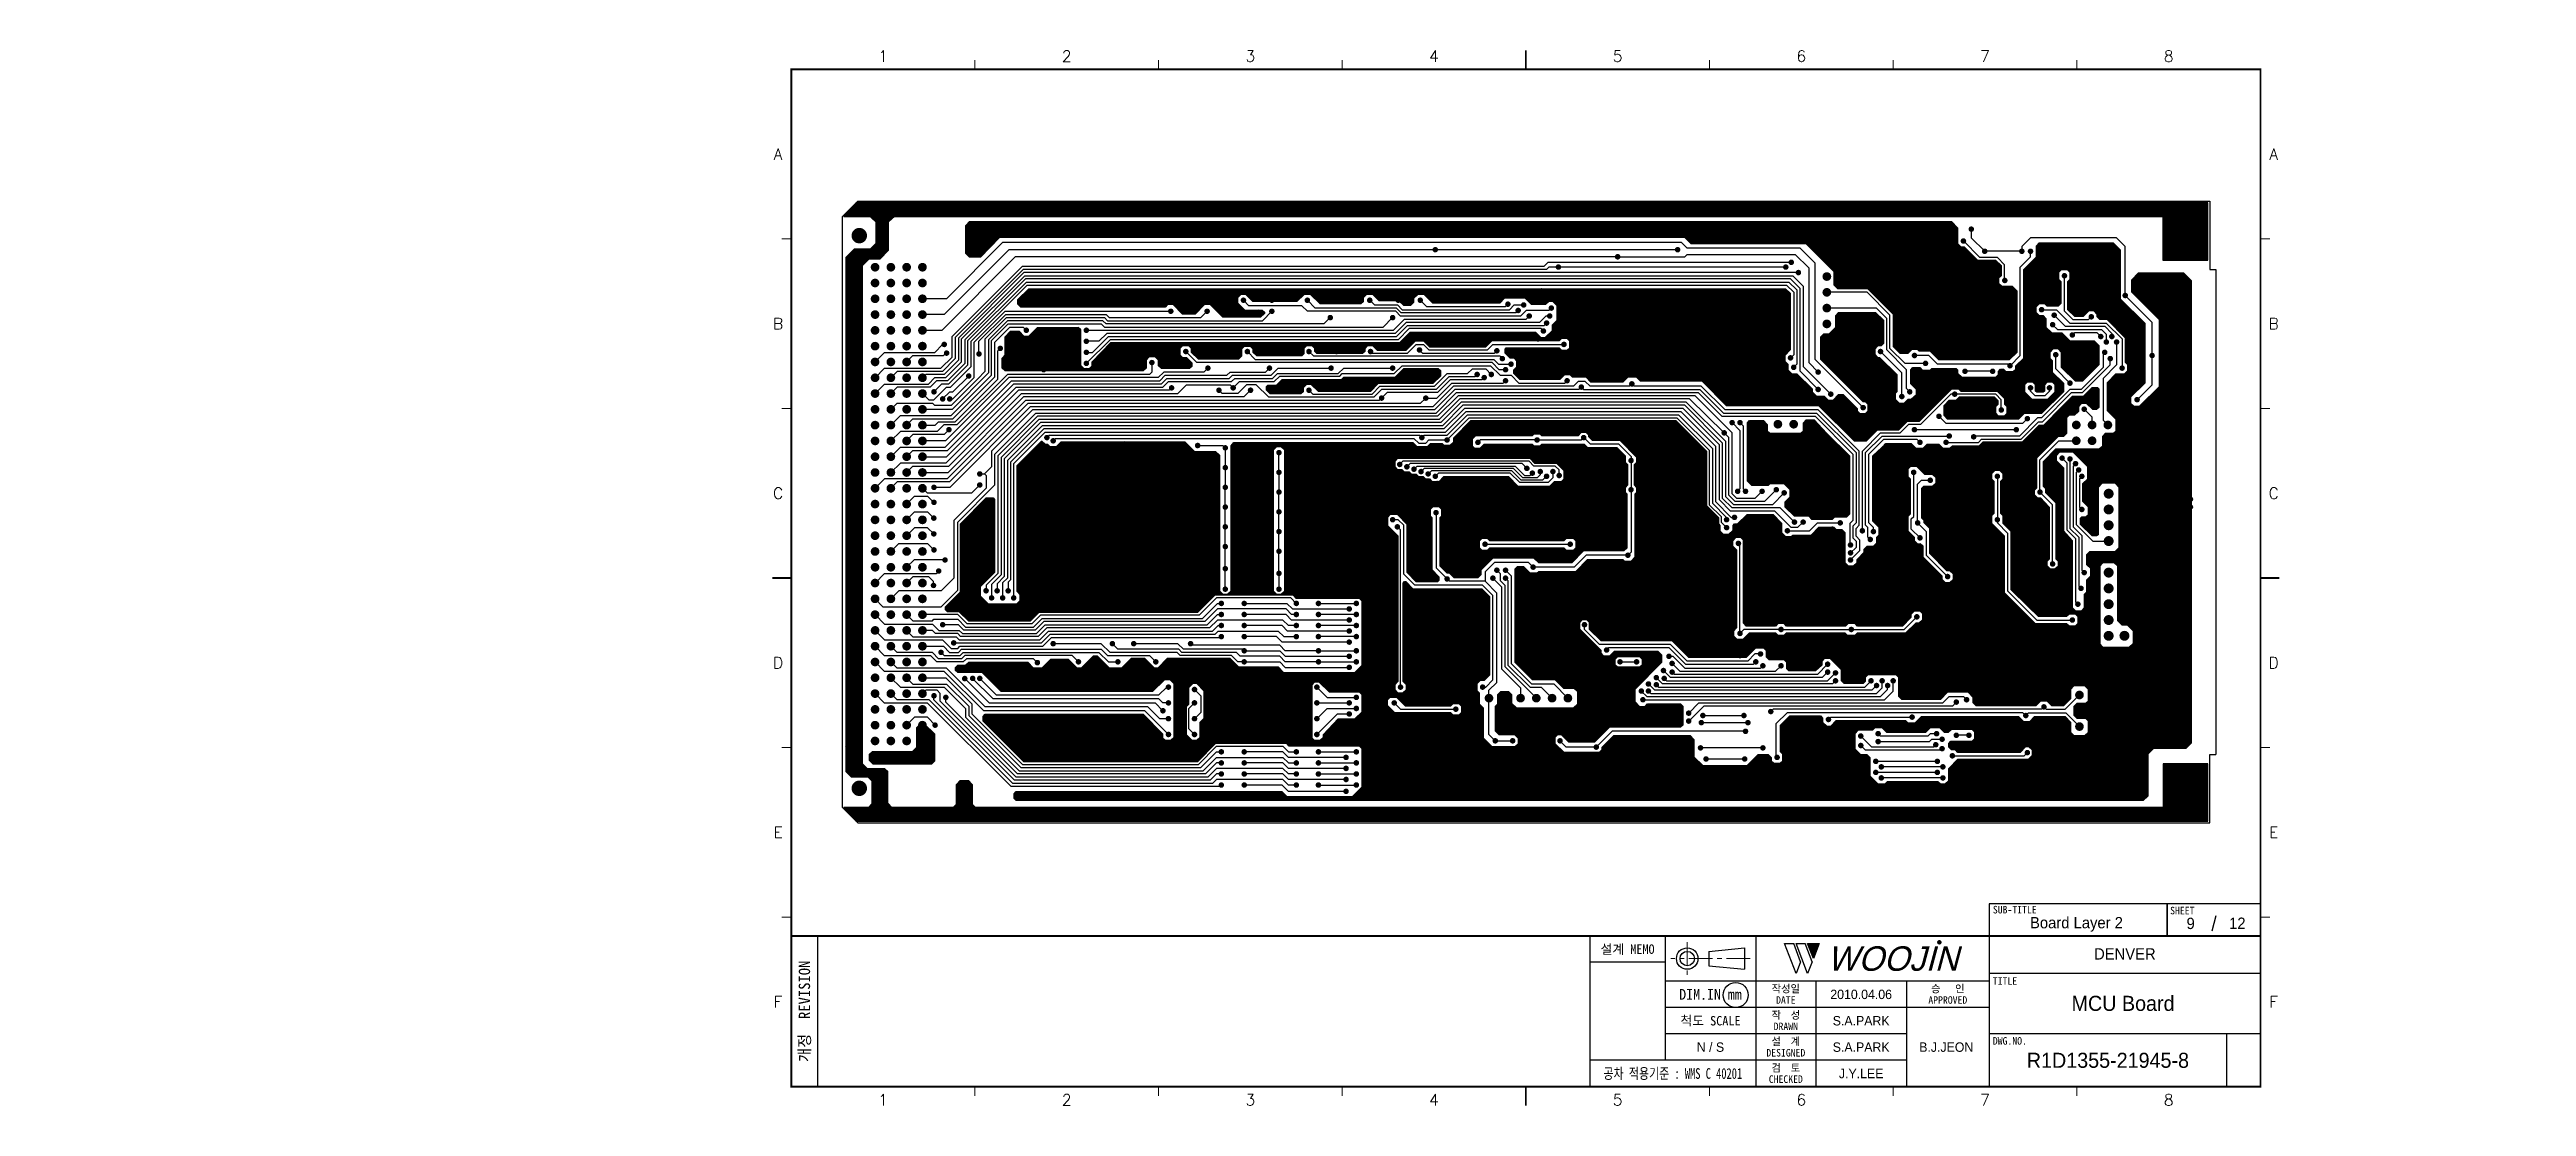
# Model space of a CAD drawing. Extents: x 295 to 953, y 10 to 290.
import ezdxf
from ezdxf.enums import TextEntityAlignment as Align

# ---------------------------------------------------------------- set-up
doc = ezdxf.new("R2010")
doc.units = 0
doc.header["$LTSCALE"] = 5
doc.header["$MEASUREMENT"] = 0
doc.linetypes.add('CENTER', pattern=[2, 1.25, -0.25, 0.25, -0.25])
doc.layers.get('0').update_dxf_attribs({"linetype": 'CONTINUOUS', "lineweight": 25})
for name, color, linetype, lineweight in [('2', 2, 'CENTER', 13), ('4', 4, 'CONTINUOUS', 18), ('6', 6, 'CONTINUOUS', 13)]:
    doc.layers.add(name, color=color, linetype=linetype, lineweight=lineweight)
for name, color, linetype in [('ART02_PHO', 2, 'CONTINUOUS'), ('SHEET', 3, 'CONTINUOUS'), ('문자', 4, 'CONTINUOUS'), ('테두리', 3, 'CONTINUOUS')]:
    doc.layers.add(name, color=color, linetype=linetype)
doc.styles.add('MARK', font='ARLRDBD.TTF')
doc.styles.get("Standard").update_dxf_attribs({"font": 'simplex.shx'})
doc.styles.add('굴림', font='')
doc.styles.add('굴림체', font='')
doc.styles.get('굴림').set_extended_font_data('Gulim')
doc.styles.get('굴림체').set_extended_font_data('GulimChe')

msp = doc.modelspace()

# ---------------------------------------------------------------- texts
at = {"color": 4, "style": '굴림'}
for s, p in [('2010.04.06', (775.98, 39.5)), ('S.A.PARK', (775.98, 32.5)), ('S.A.PARK', (775.98, 25.5)), ('B.J.JEON', (798.57, 25.5)), ('J.Y.LEE', (775.98, 18.5))]:
    msp.add_text(s, height=2.5, dxfattribs=at).set_placement(p, align=Align.MIDDLE_CENTER)
at = {"layer": '4', "style": '굴림'}
for s, p in [('Board Layer 2', (833.13, 58.53)), ('9', (863.44, 58.33)), ('12', (875.83, 58.38)), ('DENVER', (845.98, 50.24))]:
    msp.add_text(s, height=3, dxfattribs=at).set_placement(p, align=Align.MIDDLE_CENTER)
at = {"layer": '6', "char_height": 3.5278, "width": 39.2183, "attachment_point": 4}
for insert in [(295.11, 181.28), (295.11, 173.63)]:
    msp.add_mtext('{\\f굴림|b0|i0|c129;\\C7;', dxfattribs=dict(at, insert=insert))
at = {"layer": '6', "color": 4, "char_height": 3, "attachment_point": 4, "style": '굴림체'}
for insert, width in [((905.28, 137.42), 36.962), ((952.58, 106.26), 52.2944), ((952.58, 102.14), 52.2944), ((573.67, 73.54), 36.962)]:
    msp.add_mtext('{\\f굴림|b0|i0|c129;\\C7;', dxfattribs=dict(at, insert=insert, width=width))
at = {"layer": '문자', "style": '굴림'}
for s, height, p in [('MCU Board', 4, (845.5, 37.11)), ('N / S', 2.5, (735.98, 25.5)), ('R1D1355-21945-8', 4, (841.48, 22))]:
    msp.add_text(s, height=height, dxfattribs=at).set_placement(p, align=Align.MIDDLE_CENTER)

# ---------------------------------------------------------------- blocks, each defined once
blk = doc.blocks.new('B')
at = {"layer": '문자'}
blk.add_hatch(color=256, dxfattribs=at).paths.add_polyline_path([(13.79, 10), (15.31, 6), (16.84, 10)])
at = {"color": 4, "const_width": 0.6}
blk.add_lwpolyline([(48.46, 10.32, 1), (49.06, 10.32, 1)], format="xyb", close=True, dxfattribs=at)
at = {"layer": '문자'}
for p, q in [((10.73, 2), (7.68, 10)), ((7.68, 10), (10.09, 10)), ((11.94, 5.16), (10.09, 10)), ((10.73, 10), (13.15, 10)), ((13.79, 2), (10.73, 10)), ((14.99, 5.16), (13.15, 10)), ((13.79, 10), (16.84, 10)), ((15.31, 6), (13.79, 10)), ((16.84, 10), (15.31, 6)), ((11.94, 5.16), (10.73, 2)), ((14.99, 5.16), (13.79, 2))]:
    blk.add_line(p, q, dxfattribs=at)
at = {"layer": '문자', "style": 'MARK', "oblique": 15}
blk.add_text('WOOJIN', height=6.5, dxfattribs=at).set_placement((36.4, 6), align=Align.MIDDLE_CENTER)
blk = doc.blocks.new('C')
blk.add_line((15, 285), (15, 285))
at = {"layer": '2'}
for p, q in [((252.83, 53.35), (252.83, 44.65)), ((269.53, 49), (248.48, 49))]:
    blk.add_line(p, q, dxfattribs=at)
at = {"layer": 'SHEET'}
for p, q in [((393.14, 60.3), (392.07, 56.28)), ((22, 55), (22, 15)), ((227, 55), (227, 15)), ((247, 55), (247, 22)), ((271, 55), (271, 15)), ((271, 55), (271, 15)), ((333, 55), (333, 15)), ((247, 48), (227, 48)), ((333, 43), (247, 43)), ((287, 43), (287, 15)), ((311, 43), (311, 15)), ((405, 45), (333, 45)), ((333, 36), (247, 36)), ((311, 29), (247, 29)), ((405, 29), (333, 29)), ((396, 29), (396, 15)), ((311, 22), (227, 22))]:
    blk.add_line(p, q, dxfattribs=at)
at = {"layer": 'SHEET', "color": 4}
for p, q in [((258.53, 50.9), (268.03, 51.85)), ((258.53, 50.9), (258.53, 47.1)), ((258.53, 47.1), (268.03, 46.15)), ((268.03, 51.85), (268.03, 46.15))]:
    blk.add_line(p, q, dxfattribs=at)
at = {"layer": 'SHEET'}
for points in [[(333, 55), (380.19, 55), (380.19, 63.49), (333, 63.49)], [(380.19, 55), (405, 55), (405, 63.49), (380.19, 63.49)]]:
    blk.add_lwpolyline(points, close=True, dxfattribs=at)
at = {"layer": 'SHEET', "color": 4}
for radius in [2.85, 1.9]:
    blk.add_circle((252.83, 49), radius, dxfattribs=at)
at = {"layer": 'SHEET'}
blk.add_circle((265.7, 39.32), 3.32, dxfattribs=at)
at = {"layer": '테두리'}
blk.add_line((405, 285), (405, 15), dxfattribs=at)
for points, const_width in [([(210, 290), (210, 285)], 0.5), ([(15, 285), (15, 15), (405, 15), (405, 285), (15, 285)], 0.5), ([(63.75, 287.5), (63.75, 285)], 0.3), ([(112.5, 287.5), (112.5, 285)], 0.3), ([(161.25, 287.5), (161.25, 285)], 0.3), ([(258.75, 287.5), (258.75, 285)], 0.3), ([(307.5, 287.5), (307.5, 285)], 0.3), ([(356.25, 287.5), (356.25, 285)], 0.3), ([(12.5, 240), (15, 240)], 0.3), ([(407.5, 240), (405, 240)], 0.3), ([(12.5, 195), (15, 195)], 0.3), ([(407.5, 195), (405, 195)], 0.3), ([(10, 150), (15, 150)], 0.5), ([(410, 150), (405, 150)], 0.5), ([(12.5, 105), (15, 105)], 0.3), ([(407.5, 105), (405, 105)], 0.3), ([(12.5, 60), (15, 60)], 0.3), ([(407.5, 60), (405, 60)], 0.3), ([(15, 55), (405, 55)], 0.5), ([(63.75, 12.5), (63.75, 15)], 0.3), ([(112.5, 12.5), (112.5, 15)], 0.3), ([(161.25, 12.5), (161.25, 15)], 0.3), ([(210, 10), (210, 15)], 0.5), ([(258.75, 12.5), (258.75, 15)], 0.3), ([(307.5, 12.5), (307.5, 15)], 0.3), ([(356.25, 12.5), (356.25, 15)], 0.3)]:
    blk.add_lwpolyline(points, dxfattribs=dict(at, const_width=const_width))
blk.add_blockref('B', (271, 43))
at = {"layer": '문자'}
for s, p in [('1', (39.38, 288.5)), ('2', (88.12, 288.5)), ('3', (136.88, 288.5)), ('4', (185.62, 288.5)), ('5', (234.38, 288.5)), ('6', (283.12, 288.5)), ('7', (331.88, 288.5)), ('8', (380.62, 288.5)), ('A', (11.5, 262.5)), ('A', (408.5, 262.5)), ('B', (11.5, 217.5)), ('B', (408.5, 217.5)), ('C', (11.5, 172.5)), ('C', (408.5, 172.5)), ('D', (11.5, 127.5)), ('D', (408.5, 127.5)), ('E', (11.5, 82.5)), ('E', (408.5, 82.5)), ('F', (11.5, 37.5)), ('F', (408.5, 37.5)), ('1', (39.38, 11.5)), ('2', (88.12, 11.5)), ('3', (136.88, 11.5)), ('4', (185.62, 11.5)), ('5', (234.38, 11.5)), ('6', (283.12, 11.5)), ('7', (331.88, 11.5)), ('8', (380.62, 11.5))]:
    blk.add_text(s, height=3, dxfattribs=at).set_placement(p, align=Align.MIDDLE)
at = {"layer": '문자', "style": '굴림체'}
for s, height, p in [('SUB-TITLE', 2, (339.77, 61.98)), ('SHEET', 2, (384.24, 61.74)), ('설계 MEMO', 2.5, (237, 51.5)), ('DIM.IN mm', 2.85, (259, 39.5)), ('작성일', 2, (279, 41)), ('승   인', 2, (322, 41)), ('척도 SCALE', 2.5, (259, 32.5)), ('작  성', 2, (279, 34)), ('DATE', 2, (279, 38)), ('APPROVED', 2, (322, 38)), ('설  계', 2, (279, 27)), ('DRAWN', 2, (279, 31)), ('DESIGNED', 2, (279, 24)), ('검  토', 2, (279, 20)), ('CHECKED', 2, (279, 17))]:
    blk.add_text(s, height=height, dxfattribs=at).set_placement(p, align=Align.MIDDLE_CENTER)
blk.add_text('개정  REVISION', height=3, rotation=90, dxfattribs=at).set_placement((18.5, 35), align=Align.MIDDLE_CENTER)
for s, p in [('TITLE', (333.95, 42.05)), ('DWG.NO.', (333.95, 26.15))]:
    blk.add_text(s, height=2, dxfattribs=at).set_placement(p)
at = {"layer": '문자', "style": '굴림체', "width": 0.75}
blk.add_text('공차 적용기준 : WMS C 40201', height=2.85, dxfattribs=at).set_placement((249, 18.5), align=Align.MIDDLE_CENTER)

# ---------------------------------------------------------------- linework, layer by layer
msp.add_line((491.98, 15), (491.98, 15))
msp.add_line((491.98, 15), (491.98, 15))
for points, const_width in [([(565.61, 243.63, -1), (564.96, 243.63, -1)], 0.65), ([(567.7, 243.63, -1), (567.05, 243.63, -1)], 0.65), ([(612.55, 243.63, -1), (611.9, 243.63, -1)], 0.65), ([(614.64, 243.63, -1), (613.99, 243.63, -1)], 0.65), ([(638.11, 243.42, -1), (637.46, 243.42, -1)], 0.65), ([(640.21, 243.42, -1), (639.56, 243.42, -1)], 0.65), ([(666.61, 243.63, -1), (665.96, 243.63, -1)], 0.65), ([(668.71, 243.63, -1), (668.06, 243.63, -1)], 0.65), ([(683.38, 243.63, -1), (682.73, 243.63, -1)], 0.65), ([(685.47, 243.63, -1), (684.82, 243.63, -1)], 0.65), ([(704.33, 243.63, -1), (703.68, 243.63, -1)], 0.65), ([(706.43, 243.63, -1), (705.78, 243.63, -1)], 0.65), ([(722.14, 243.63, -1), (721.49, 243.63, -1)], 0.65), ([(724.24, 243.63, -1), (723.59, 243.63, -1)], 0.65), ([(805.58, 242.58, -1), (804.85, 242.58, -1)], 0.733), ([(865.07, 240.86, -1), (860.12, 240.86, -1)], 4.95), ([(511.07, 240.86, -1), (509.02, 240.86, -1)], 2.05), ([(541.09, 241.95, -1), (540.44, 241.95, -1)], 0.65), ([(541.09, 239.86, -1), (540.44, 239.86, -1)], 0.65), ([(543.19, 241.95, -1), (542.54, 241.95, -1)], 0.65), ([(543.19, 239.86, -1), (542.54, 239.86, -1)], 0.65), ([(565.61, 241.53, -1), (564.96, 241.53, -1)], 0.65), ([(567.7, 241.53, -1), (567.05, 241.53, -1)], 0.65), ([(612.55, 241.53, -1), (611.9, 241.53, -1)], 0.65), ([(614.64, 241.53, -1), (613.99, 241.53, -1)], 0.65), ([(638.11, 241.32, -1), (637.46, 241.32, -1)], 0.65), ([(640.21, 241.32, -1), (639.56, 241.32, -1)], 0.65), ([(663.3, 237.13, -1), (662.57, 237.13, -1)], 0.733), ([(666.61, 241.53, -1), (665.96, 241.53, -1)], 0.65), ([(668.71, 241.53, -1), (668.06, 241.53, -1)], 0.65), ([(683.38, 241.53, -1), (682.73, 241.53, -1)], 0.65), ([(685.47, 241.53, -1), (684.82, 241.53, -1)], 0.65), ([(704.33, 241.53, -1), (703.68, 241.53, -1)], 0.65), ([(706.43, 241.53, -1), (705.78, 241.53, -1)], 0.65), ([(722.14, 241.53, -1), (721.49, 241.53, -1)], 0.65), ([(724.24, 241.53, -1), (723.59, 241.53, -1)], 0.65), ([(727.63, 237.13, -1), (726.9, 237.13, -1)], 0.733), ([(731.57, 239.44, -1), (730.92, 239.44, -1)], 0.65), ([(733.67, 239.44, -1), (733.02, 239.44, -1)], 0.65), ([(744.14, 239.44, -1), (743.49, 239.44, -1)], 0.65), ([(746.24, 239.44, -1), (745.59, 239.44, -1)], 0.65), ([(756.72, 239.44, -1), (756.07, 239.44, -1)], 0.65), ([(758.81, 239.44, -1), (758.16, 239.44, -1)], 0.65), ([(803.07, 236.71, -1), (802.34, 236.71, -1)], 0.733), ([(803.49, 239.44, -1), (802.76, 239.44, -1)], 0.733), ([(809.15, 236.71, -1), (808.41, 236.71, -1)], 0.733), ([(819, 236.71, -1), (818.26, 236.71, -1)], 0.733), ([(821.3, 236.71, -1), (820.57, 236.71, -1)], 0.733), ([(827.17, 236.71, -1), (826.43, 236.71, -1)], 0.733), ([(514.81, 232.48, -1), (513.66, 232.48, -1)], 1.15), ([(519, 232.48, -1), (517.85, 232.48, -1)], 1.15), ([(523.2, 232.48, -1), (522.04, 232.48, -1)], 1.15), ([(527.39, 232.48, -1), (526.23, 232.48, -1)], 1.15), ([(695.99, 232.52, -1), (695.26, 232.52, -1)], 0.733), ([(711.71, 235.25, -1), (710.97, 235.25, -1)], 0.733), ([(756.34, 232.52, -1), (755.61, 232.52, -1)], 0.733), ([(757.81, 233.78, -1), (757.07, 233.78, -1)], 0.733), ([(759.69, 231.06, -1), (758.96, 231.06, -1)], 0.733), ([(767.45, 230.01, -1), (766.29, 230.01, -1)], 1.15), ([(772.22, 235.46, -1), (771.57, 235.46, -1)], 0.65), ([(772.22, 233.36, -1), (771.57, 233.36, -1)], 0.65), ([(774.32, 235.46, -1), (773.67, 235.46, -1)], 0.65), ([(774.32, 233.36, -1), (773.67, 233.36, -1)], 0.65), ([(782.07, 235.46, -1), (781.42, 235.46, -1)], 0.65), ([(782.07, 233.36, -1), (781.42, 233.36, -1)], 0.65), ([(784.17, 235.46, -1), (783.52, 235.46, -1)], 0.65), ([(784.17, 233.36, -1), (783.52, 233.36, -1)], 0.65), ([(797.62, 230.22, -1), (796.89, 230.22, -1)], 0.733), ([(830.31, 230.22, -1), (829.58, 230.22, -1)], 0.733), ([(844.35, 230.01, -1), (843.62, 230.01, -1)], 0.733), ([(514.81, 228.29, -1), (513.66, 228.29, -1)], 1.15), ([(514.81, 224.1, -1), (513.66, 224.1, -1)], 1.15), ([(519, 228.29, -1), (517.85, 228.29, -1)], 1.15), ([(519, 224.1, -1), (517.85, 224.1, -1)], 1.15), ([(523.2, 228.29, -1), (522.04, 228.29, -1)], 1.15), ([(523.2, 224.1, -1), (522.04, 224.1, -1)], 1.15), ([(527.39, 228.29, -1), (526.23, 228.29, -1)], 1.15), ([(527.39, 224.1, -1), (526.23, 224.1, -1)], 1.15), ([(556.39, 225.19, -1), (555.74, 225.19, -1)], 0.65), ([(556.39, 223.09, -1), (555.74, 223.09, -1)], 0.65), ([(561.21, 224.35, -1), (560.56, 224.35, -1)], 0.65), ([(563.3, 224.35, -1), (562.65, 224.35, -1)], 0.65), ([(570.43, 224.35, -1), (569.78, 224.35, -1)], 0.65), ([(572.52, 224.35, -1), (571.87, 224.35, -1)], 0.65), ([(584.68, 224.35, -1), (584.03, 224.35, -1)], 0.65), ([(586.77, 224.35, -1), (586.12, 224.35, -1)], 0.65), ([(602.95, 223.72, -1), (602.22, 223.72, -1)], 0.733), ([(612.38, 223.72, -1), (611.65, 223.72, -1)], 0.733), ([(619.92, 223.72, -1), (619.19, 223.72, -1)], 0.733), ([(629.35, 223.72, -1), (628.62, 223.72, -1)], 0.733), ([(636.9, 223.72, -1), (636.16, 223.72, -1)], 0.733), ([(645.91, 223.72, -1), (645.17, 223.72, -1)], 0.733), ([(653.45, 223.72, -1), (652.72, 223.72, -1)], 0.733), ([(659.32, 223.72, -1), (658.59, 223.72, -1)], 0.733), ([(667.45, 225.82, -1), (666.8, 225.82, -1)], 0.65), ([(667.45, 223.72, -1), (666.8, 223.72, -1)], 0.65), ([(669.54, 225.82, -1), (668.9, 225.82, -1)], 0.65), ([(669.54, 223.72, -1), (668.9, 223.72, -1)], 0.65), ([(689.66, 225.82, -1), (689.01, 225.82, -1)], 0.65), ([(689.66, 223.72, -1), (689.01, 223.72, -1)], 0.65), ([(691.76, 225.82, -1), (691.11, 225.82, -1)], 0.65), ([(691.76, 223.72, -1), (691.11, 223.72, -1)], 0.65), ([(699.09, 224.77, -1), (698.44, 224.77, -1)], 0.65), ([(701.19, 224.77, -1), (700.54, 224.77, -1)], 0.65), ([(706.43, 224.77, -1), (705.78, 224.77, -1)], 0.65), ([(708.52, 224.77, -1), (707.87, 224.77, -1)], 0.65), ([(713.76, 224.77, -1), (713.11, 224.77, -1)], 0.65), ([(715.86, 224.77, -1), (715.21, 224.77, -1)], 0.65), ([(721.09, 224.77, -1), (720.44, 224.77, -1)], 0.65), ([(723.19, 224.77, -1), (722.54, 224.77, -1)], 0.65), ([(730.52, 224.77, -1), (729.87, 224.77, -1)], 0.65), ([(732.62, 224.77, -1), (731.97, 224.77, -1)], 0.65), ([(752.53, 224.77, -1), (751.88, 224.77, -1)], 0.65), ([(754.62, 224.77, -1), (753.97, 224.77, -1)], 0.65), ([(767.45, 225.82, -1), (766.29, 225.82, -1)], 1.15), ([(773.48, 227.91, -1), (772.83, 227.91, -1)], 0.65), ([(775.58, 227.91, -1), (774.93, 227.91, -1)], 0.65), ([(785.01, 223.72, -1), (784.36, 223.72, -1)], 0.65), ([(787.1, 223.72, -1), (786.45, 223.72, -1)], 0.65), ([(791.54, 226.87, -1), (790.81, 226.87, -1)], 0.733), ([(814.47, 228.96, -1), (813.74, 228.96, -1)], 0.733), ([(814.8, 223.72, -1), (814.07, 223.72, -1)], 0.733), ([(821.68, 224.77, -1), (821.03, 224.77, -1)], 0.65), ([(834.08, 229.38, -1), (833.35, 229.38, -1)], 0.733), ([(846.45, 224.98, -1), (845.71, 224.98, -1)], 0.733), ([(861.49, 228.96, -1), (860.84, 228.96, -1)], 0.65), ([(861.49, 226.87, -1), (860.84, 226.87, -1)], 0.65), ([(514.81, 219.91, -1), (513.66, 219.91, -1)], 1.15), ([(519, 219.91, -1), (517.85, 219.91, -1)], 1.15), ([(523.2, 219.91, -1), (522.04, 219.91, -1)], 1.15), ([(527.39, 219.91, -1), (526.23, 219.91, -1)], 1.15), ([(559.36, 222.46, -1), (558.63, 222.46, -1)], 0.733), ([(593.1, 220.79, -1), (592.37, 220.79, -1)], 0.733), ([(602.74, 220.79, -1), (602.01, 220.79, -1)], 0.733), ([(619.92, 220.79, -1), (619.19, 220.79, -1)], 0.733), ([(635.43, 219.11, -1), (634.7, 219.11, -1)], 0.733), ([(651.98, 219.11, -1), (651.25, 219.11, -1)], 0.733), ([(682.58, 222.67, -1), (681.85, 222.67, -1)], 0.733), ([(685.3, 221, -1), (684.57, 221, -1)], 0.733), ([(686.77, 222.46, -1), (686.04, 222.46, -1)], 0.733), ([(688.24, 219.53, -1), (687.5, 219.53, -1)], 0.733), ([(692.85, 217.65, -1), (692.11, 217.65, -1)], 0.733), ([(693.68, 219.53, -1), (692.95, 219.53, -1)], 0.733), ([(694.1, 221.63, -1), (693.37, 221.63, -1)], 0.733), ([(699.09, 222.67, -1), (698.44, 222.67, -1)], 0.65), ([(701.19, 222.67, -1), (700.54, 222.67, -1)], 0.65), ([(706.43, 222.67, -1), (705.78, 222.67, -1)], 0.65), ([(706.43, 216.39, -1), (705.78, 216.39, -1)], 0.65), ([(708.52, 222.67, -1), (707.87, 222.67, -1)], 0.65), ([(708.52, 216.39, -1), (707.87, 216.39, -1)], 0.65), ([(713.76, 222.67, -1), (713.11, 222.67, -1)], 0.65), ([(715.86, 222.67, -1), (715.21, 222.67, -1)], 0.65), ([(721.09, 222.67, -1), (720.44, 222.67, -1)], 0.65), ([(723.19, 222.67, -1), (722.54, 222.67, -1)], 0.65), ([(730.52, 222.67, -1), (729.87, 222.67, -1)], 0.65), ([(730.52, 216.39, -1), (729.87, 216.39, -1)], 0.65), ([(732.62, 222.67, -1), (731.97, 222.67, -1)], 0.65), ([(732.62, 216.39, -1), (731.97, 216.39, -1)], 0.65), ([(741, 221.63, -1), (740.35, 221.63, -1)], 0.65), ([(741, 219.53, -1), (740.35, 219.53, -1)], 0.65), ([(743.1, 221.63, -1), (742.45, 221.63, -1)], 0.65), ([(743.1, 219.53, -1), (742.45, 219.53, -1)], 0.65), ([(752.53, 222.67, -1), (751.88, 222.67, -1)], 0.65), ([(752.53, 216.6, -1), (751.88, 216.6, -1)], 0.65), ([(754.62, 222.67, -1), (753.97, 222.67, -1)], 0.65), ([(754.62, 216.6, -1), (753.97, 216.6, -1)], 0.65), ([(767.45, 221.63, -1), (766.29, 221.63, -1)], 1.15), ([(767.45, 217.44, -1), (766.29, 217.44, -1)], 1.15), ([(773.48, 219.53, -1), (772.83, 219.53, -1)], 0.65), ([(775.58, 219.53, -1), (774.93, 219.53, -1)], 0.65), ([(785.01, 221.63, -1), (784.36, 221.63, -1)], 0.65), ([(787.1, 221.63, -1), (786.45, 221.63, -1)], 0.65), ([(814.8, 218.27, -1), (814.07, 218.27, -1)], 0.733), ([(816.44, 219.53, -1), (815.79, 219.53, -1)], 0.65), ([(816.44, 217.44, -1), (815.79, 217.44, -1)], 0.65), ([(820.67, 220.16, -1), (819.94, 220.16, -1)], 0.733), ([(820.63, 217.44, -1), (819.98, 217.44, -1)], 0.65), ([(821.68, 222.67, -1), (821.03, 222.67, -1)], 0.65), ([(822.73, 217.44, -1), (822.08, 217.44, -1)], 0.65), ([(824.23, 221.21, -1), (823.5, 221.21, -1)], 0.733), ([(827.17, 217.23, -1), (826.43, 217.23, -1)], 0.733), ([(827.59, 219.74, -1), (826.85, 219.74, -1)], 0.733), ([(837.44, 219.32, -1), (836.7, 219.32, -1)], 0.733), ([(860.44, 218.48, -1), (859.8, 218.48, -1)], 0.65), ([(860.44, 216.39, -1), (859.8, 216.39, -1)], 0.65), ([(862.54, 218.48, -1), (861.89, 218.48, -1)], 0.65), ([(862.54, 216.39, -1), (861.89, 216.39, -1)], 0.65), ([(514.81, 215.72, -1), (513.66, 215.72, -1)], 1.15), ([(514.81, 211.53, -1), (513.66, 211.53, -1)], 1.15), ([(519, 215.72, -1), (517.85, 215.72, -1)], 1.15), ([(519, 211.53, -1), (517.85, 211.53, -1)], 1.15), ([(523.2, 215.72, -1), (522.04, 215.72, -1)], 1.15), ([(523.2, 211.53, -1), (522.04, 211.53, -1)], 1.15), ([(527.39, 215.72, -1), (526.23, 215.72, -1)], 1.15), ([(527.39, 211.53, -1), (526.23, 211.53, -1)], 1.15), ([(532.96, 211.99, -1), (532.23, 211.99, -1)], 0.733), ([(533.59, 209.68, -1), (532.86, 209.68, -1)], 0.733), ([(547.84, 210.94, -1), (547.1, 210.94, -1)], 0.733), ([(550.52, 214.29, -1), (549.87, 214.29, -1)], 0.65), ([(550.52, 212.2, -1), (549.87, 212.2, -1)], 0.65), ([(552.62, 214.29, -1), (551.97, 214.29, -1)], 0.65), ([(552.62, 212.2, -1), (551.97, 212.2, -1)], 0.65), ([(554.75, 215.76, -1), (554.02, 215.76, -1)], 0.733), ([(559.36, 213.66, -1), (558.63, 213.66, -1)], 0.733), ([(570.68, 215.76, -1), (569.95, 215.76, -1)], 0.733), ([(570.68, 212.83, -1), (569.95, 212.83, -1)], 0.733), ([(570.68, 209.89, -1), (569.95, 209.89, -1)], 0.733), ([(578.18, 211.36, -1), (577.53, 211.36, -1)], 0.65), ([(580.28, 211.36, -1), (579.63, 211.36, -1)], 0.65), ([(588.07, 210.1, -1), (587.34, 210.1, -1)], 0.733), ([(597.08, 210.1, -1), (596.35, 210.1, -1)], 0.733), ([(604.42, 210.1, -1), (603.68, 210.1, -1)], 0.733), ([(613.43, 210.1, -1), (612.69, 210.1, -1)], 0.733), ([(620.76, 210.1, -1), (620.03, 210.1, -1)], 0.733), ([(629.77, 210.1, -1), (629.04, 210.1, -1)], 0.733), ([(637.11, 210.1, -1), (636.37, 210.1, -1)], 0.733), ([(646.12, 210.1, -1), (645.38, 210.1, -1)], 0.733), ([(651.98, 211.78, -1), (651.25, 211.78, -1)], 0.733), ([(657.18, 214.29, -1), (656.53, 214.29, -1)], 0.65), ([(659.11, 210.52, -1), (658.38, 210.52, -1)], 0.733), ([(659.28, 214.29, -1), (658.63, 214.29, -1)], 0.65), ([(667.66, 213.45, -1), (667.01, 213.45, -1)], 0.65), ([(669.75, 213.45, -1), (669.1, 213.45, -1)], 0.65), ([(679.65, 210.31, -1), (678.91, 210.31, -1)], 0.733), ([(679.81, 213.66, -1), (679.16, 213.66, -1)], 0.65), ([(681.91, 213.66, -1), (681.26, 213.66, -1)], 0.65), ([(690.54, 213.45, -1), (689.81, 213.45, -1)], 0.733), ([(692.01, 215.55, -1), (691.28, 215.55, -1)], 0.733), ([(697.46, 211.99, -1), (696.72, 211.99, -1)], 0.733), ([(706.43, 214.29, -1), (705.78, 214.29, -1)], 0.65), ([(708.14, 209.68, -1), (707.41, 209.68, -1)], 0.733), ([(708.52, 214.29, -1), (707.87, 214.29, -1)], 0.65), ([(721.09, 214.29, -1), (720.44, 214.29, -1)], 0.65), ([(721.09, 212.2, -1), (720.44, 212.2, -1)], 0.65), ([(723.19, 214.29, -1), (722.54, 214.29, -1)], 0.65), ([(723.19, 212.2, -1), (722.54, 212.2, -1)], 0.65), ([(730.57, 210.31, -1), (729.83, 210.31, -1)], 0.733), ([(730.52, 214.29, -1), (729.87, 214.29, -1)], 0.65), ([(732.62, 214.29, -1), (731.97, 214.29, -1)], 0.65), ([(752.53, 214.5, -1), (751.88, 214.5, -1)], 0.65), ([(754.62, 214.5, -1), (753.97, 214.5, -1)], 0.65), ([(770.34, 214.29, -1), (769.69, 214.29, -1)], 0.65), ([(770.34, 212.2, -1), (769.69, 212.2, -1)], 0.65), ([(772.43, 214.29, -1), (771.78, 214.29, -1)], 0.65), ([(772.43, 212.2, -1), (771.78, 212.2, -1)], 0.65), ([(776.62, 214.29, -1), (775.98, 214.29, -1)], 0.65), ([(776.62, 212.2, -1), (775.98, 212.2, -1)], 0.65), ([(778.72, 214.29, -1), (778.07, 214.29, -1)], 0.65), ([(778.72, 212.2, -1), (778.07, 212.2, -1)], 0.65), ([(781.49, 210.1, -1), (780.75, 210.1, -1)], 0.733), ([(786.47, 212.62, -1), (785.82, 212.62, -1)], 0.65), ([(786.47, 210.52, -1), (785.82, 210.52, -1)], 0.65), ([(788.57, 212.62, -1), (787.92, 212.62, -1)], 0.65), ([(788.57, 210.52, -1), (787.92, 210.52, -1)], 0.65), ([(806.42, 212.2, -1), (805.69, 212.2, -1)], 0.733), ([(830.1, 211.99, -1), (829.37, 211.99, -1)], 0.733), ([(832.41, 214.5, -1), (831.67, 214.5, -1)], 0.733), ([(839.95, 214.08, -1), (839.22, 214.08, -1)], 0.733), ([(841, 209.89, -1), (840.27, 209.89, -1)], 0.733), ([(841.42, 212.62, -1), (840.68, 212.62, -1)], 0.733), ([(842.88, 214.08, -1), (842.15, 214.08, -1)], 0.733), ([(844.14, 212.62, -1), (843.41, 212.62, -1)], 0.733), ([(848.12, 211.57, -1), (847.39, 211.57, -1)], 0.733), ([(514.81, 207.34, -1), (513.66, 207.34, -1)], 1.15), ([(514.81, 203.14, -1), (513.66, 203.14, -1)], 1.15), ([(519, 207.34, -1), (517.85, 207.34, -1)], 1.15), ([(519, 203.14, -1), (517.85, 203.14, -1)], 1.15), ([(523.2, 207.34, -1), (522.04, 207.34, -1)], 1.15), ([(523.2, 203.14, -1), (522.04, 203.14, -1)], 1.15), ([(527.39, 207.34, -1), (526.23, 207.34, -1)], 1.15), ([(527.39, 203.14, -1), (526.23, 203.14, -1)], 1.15), ([(539.46, 203.61, -1), (538.72, 203.61, -1)], 0.733), ([(542.18, 209.47, -1), (541.45, 209.47, -1)], 0.733), ([(550.52, 205.7, -1), (549.87, 205.7, -1)], 0.65), ([(552.62, 205.7, -1), (551.97, 205.7, -1)], 0.65), ([(559.36, 205.28, -1), (558.63, 205.28, -1)], 0.733), ([(570.68, 206.96, -1), (569.95, 206.96, -1)], 0.733), ([(588.07, 207.17, -1), (587.34, 207.17, -1)], 0.733), ([(602.95, 205.7, -1), (602.22, 205.7, -1)], 0.733), ([(619.29, 205.7, -1), (618.56, 205.7, -1)], 0.733), ([(635.64, 205.7, -1), (634.91, 205.7, -1)], 0.733), ([(651.98, 205.7, -1), (651.25, 205.7, -1)], 0.733), ([(663.47, 204.23, -1), (662.82, 204.23, -1)], 0.65), ([(674.41, 204.02, -1), (673.67, 204.02, -1)], 0.733), ([(676.29, 203.19, -1), (675.56, 203.19, -1)], 0.733), ([(678.18, 204.02, -1), (677.44, 204.02, -1)], 0.733), ([(681.11, 208.22, -1), (680.38, 208.22, -1)], 0.733), ([(681.95, 205.28, -1), (681.22, 205.28, -1)], 0.733), ([(683.42, 206.75, -1), (682.68, 206.75, -1)], 0.733), ([(690.54, 208.22, -1), (689.81, 208.22, -1)], 0.733), ([(690.5, 205.7, -1), (689.85, 205.7, -1)], 0.65), ([(690.5, 203.61, -1), (689.85, 203.61, -1)], 0.65), ([(715.48, 208.22, -1), (714.74, 208.22, -1)], 0.733), ([(722.14, 205.91, -1), (721.49, 205.91, -1)], 0.65), ([(722.14, 203.81, -1), (721.49, 203.81, -1)], 0.65), ([(724.24, 205.91, -1), (723.59, 205.91, -1)], 0.65), ([(724.24, 203.81, -1), (723.59, 203.81, -1)], 0.65), ([(752.53, 205.91, -1), (751.88, 205.91, -1)], 0.65), ([(752.53, 203.81, -1), (751.88, 203.81, -1)], 0.65), ([(754.62, 205.91, -1), (753.97, 205.91, -1)], 0.65), ([(754.62, 203.81, -1), (753.97, 203.81, -1)], 0.65), ([(757.6, 208.42, -1), (756.86, 208.42, -1)], 0.733), ([(758.44, 205.91, -1), (757.7, 205.91, -1)], 0.733), ([(764.93, 204.65, -1), (764.2, 204.65, -1)], 0.733), ([(780.23, 207.17, -1), (779.5, 207.17, -1)], 0.733), ([(790.5, 209.05, -1), (789.76, 209.05, -1)], 0.733), ([(793.43, 206.96, -1), (792.7, 206.96, -1)], 0.733), ([(803.91, 204.86, -1), (803.17, 204.86, -1)], 0.733), ([(811.24, 204.86, -1), (810.51, 204.86, -1)], 0.733), ([(815.85, 206.33, -1), (815.12, 206.33, -1)], 0.733), ([(820.67, 208.84, -1), (819.94, 208.84, -1)], 0.733), ([(828.01, 209.26, -1), (827.27, 209.26, -1)], 0.733), ([(842.47, 208.22, -1), (841.73, 208.22, -1)], 0.733), ([(845.61, 205.7, -1), (844.88, 205.7, -1)], 0.733), ([(853.57, 209.05, -1), (852.84, 209.05, -1)], 0.733), ([(514.81, 198.95, -1), (513.66, 198.95, -1)], 1.15), ([(519, 198.95, -1), (517.85, 198.95, -1)], 1.15), ([(523.2, 198.95, -1), (522.04, 198.95, -1)], 1.15), ([(527.39, 198.95, -1), (526.23, 198.95, -1)], 1.15), ([(530.24, 199.41, -1), (529.5, 199.41, -1)], 0.733), ([(532.54, 197.53, -1), (531.81, 197.53, -1)], 0.733), ([(534.43, 197.53, -1), (533.69, 197.53, -1)], 0.733), ([(593.31, 200.46, -1), (592.58, 200.46, -1)], 0.733), ([(605.88, 199.83, -1), (605.15, 199.83, -1)], 0.733), ([(609.66, 200.46, -1), (608.92, 200.46, -1)], 0.733), ([(614.27, 199.83, -1), (613.53, 199.83, -1)], 0.733), ([(623.02, 201.93, -1), (622.38, 201.93, -1)], 0.65), ([(625.12, 201.93, -1), (624.47, 201.93, -1)], 0.65), ([(629.77, 199.83, -1), (629.04, 199.83, -1)], 0.733), ([(635.39, 201.09, -1), (634.74, 201.09, -1)], 0.65), ([(637.48, 201.09, -1), (636.83, 201.09, -1)], 0.65), ([(643.14, 201.09, -1), (642.49, 201.09, -1)], 0.65), ([(645.24, 201.09, -1), (644.59, 201.09, -1)], 0.65), ([(649.05, 197.74, -1), (648.32, 197.74, -1)], 0.733), ([(660.79, 197.74, -1), (660.05, 197.74, -1)], 0.733), ([(661.96, 202.73, -1), (661.31, 202.73, -1)], 0.65), ([(681.95, 202.35, -1), (681.22, 202.35, -1)], 0.733), ([(698.29, 202.35, -1), (697.56, 202.35, -1)], 0.733), ([(702.07, 200.67, -1), (701.33, 200.67, -1)], 0.733), ([(715.48, 201.51, -1), (714.74, 201.51, -1)], 0.733), ([(764.93, 200.04, -1), (764.2, 200.04, -1)], 0.733), ([(768.28, 198.79, -1), (767.55, 198.79, -1)], 0.733), ([(780.23, 197.11, -1), (779.5, 197.11, -1)], 0.733), ([(783.75, 198.58, -1), (783.1, 198.58, -1)], 0.65), ([(787.14, 198.16, -1), (786.41, 198.16, -1)], 0.733), ([(789.24, 199.41, -1), (788.51, 199.41, -1)], 0.733), ([(794.48, 199.41, -1), (793.75, 199.41, -1)], 0.733), ([(801.18, 198.79, -1), (800.45, 198.79, -1)], 0.733), ([(803.91, 201.93, -1), (803.17, 201.93, -1)], 0.733), ([(814.39, 201.93, -1), (813.65, 201.93, -1)], 0.733), ([(821.3, 200.46, -1), (820.57, 200.46, -1)], 0.733), ([(823.82, 200.46, -1), (823.08, 200.46, -1)], 0.733), ([(826.33, 200.46, -1), (825.6, 200.46, -1)], 0.733), ([(831.78, 201.72, -1), (831.04, 201.72, -1)], 0.733), ([(849.59, 197.32, -1), (848.86, 197.32, -1)], 0.733), ([(862.54, 200.67, -1), (861.89, 200.67, -1)], 0.65), ([(862.54, 198.58, -1), (861.89, 198.58, -1)], 0.65), ([(514.81, 194.76, -1), (513.66, 194.76, -1)], 1.15), ([(514.81, 190.57, -1), (513.66, 190.57, -1)], 1.15), ([(519, 194.76, -1), (517.85, 194.76, -1)], 1.15), ([(519, 190.57, -1), (517.85, 190.57, -1)], 1.15), ([(523.2, 194.76, -1), (522.04, 194.76, -1)], 1.15), ([(523.2, 190.57, -1), (522.04, 190.57, -1)], 1.15), ([(527.39, 194.76, -1), (526.23, 194.76, -1)], 1.15), ([(527.39, 190.57, -1), (526.23, 190.57, -1)], 1.15), ([(700.98, 191.03, -1), (700.33, 191.03, -1)], 0.65), ([(707.47, 191.24, -1), (706.82, 191.24, -1)], 0.65), ([(709.57, 191.24, -1), (708.92, 191.24, -1)], 0.65), ([(713.76, 191.24, -1), (713.11, 191.24, -1)], 0.65), ([(715.86, 191.24, -1), (715.21, 191.24, -1)], 0.65), ([(721.09, 191.24, -1), (720.44, 191.24, -1)], 0.65), ([(723.19, 191.24, -1), (722.54, 191.24, -1)], 0.65), ([(742.09, 191.24, -1), (741.36, 191.24, -1)], 0.733), ([(744.19, 191.24, -1), (743.45, 191.24, -1)], 0.733), ([(754.45, 190.82, -1), (753.3, 190.82, -1)], 1.15), ([(758.65, 190.82, -1), (757.49, 190.82, -1)], 1.15), ([(762.84, 190.82, -1), (761.68, 190.82, -1)], 1.15), ([(770.34, 194.39, -1), (769.69, 194.39, -1)], 0.65), ([(770.34, 192.29, -1), (769.69, 192.29, -1)], 0.65), ([(772.43, 194.39, -1), (771.78, 194.39, -1)], 0.65), ([(772.43, 192.29, -1), (771.78, 192.29, -1)], 0.65), ([(775.58, 190.19, -1), (774.93, 190.19, -1)], 0.65), ([(776.88, 195.22, -1), (776.14, 195.22, -1)], 0.733), ([(777.67, 190.19, -1), (777.02, 190.19, -1)], 0.65), ([(780.4, 191.03, -1), (779.75, 191.03, -1)], 0.65), ([(782.49, 191.03, -1), (781.84, 191.03, -1)], 0.65), ([(783.75, 196.48, -1), (783.1, 196.48, -1)], 0.65), ([(796.99, 192.92, -1), (796.26, 192.92, -1)], 0.733), ([(813.55, 194.59, -1), (812.81, 194.59, -1)], 0.733), ([(820.46, 192.29, -1), (819.73, 192.29, -1)], 0.733), ([(833.66, 190.61, -1), (832.51, 190.61, -1)], 1.15), ([(835.55, 194.8, -1), (834.82, 194.8, -1)], 0.733), ([(837.86, 190.61, -1), (836.7, 190.61, -1)], 1.15), ([(842.05, 190.61, -1), (840.89, 190.61, -1)], 1.15), ([(514.81, 186.38, -1), (513.66, 186.38, -1)], 1.15), ([(519, 186.38, -1), (517.85, 186.38, -1)], 1.15), ([(523.2, 186.38, -1), (522.04, 186.38, -1)], 1.15), ([(527.39, 186.38, -1), (526.23, 186.38, -1)], 1.15), ([(534.22, 189.36, -1), (533.48, 189.36, -1)], 0.733), ([(560.2, 187.26, -1), (559.47, 187.26, -1)], 0.733), ([(561.88, 186.42, -1), (561.14, 186.42, -1)], 0.733), ([(580.74, 185.58, -1), (580, 185.58, -1)], 0.733), ([(586.98, 185.58, -1), (586.33, 185.58, -1)], 0.65), ([(589.08, 185.58, -1), (588.43, 185.58, -1)], 0.65), ([(600.23, 185.16, -1), (599.49, 185.16, -1)], 0.733), ([(607.56, 184.54, -1), (606.83, 184.54, -1)], 0.733), ([(636.85, 184.33, -1), (636.21, 184.33, -1)], 0.65), ([(638.95, 184.33, -1), (638.3, 184.33, -1)], 0.65), ([(654.04, 184.96, -1), (653.39, 184.96, -1)], 0.65), ([(656.13, 184.96, -1), (655.48, 184.96, -1)], 0.65), ([(659.74, 187.26, -1), (659, 187.26, -1)], 0.733), ([(666.44, 186.63, -1), (665.71, 186.63, -1)], 0.733), ([(672.31, 189.77, -1), (671.58, 189.77, -1)], 0.733), ([(674.62, 186, -1), (673.88, 186, -1)], 0.733), ([(686.98, 189.77, -1), (686.25, 189.77, -1)], 0.733), ([(690.33, 189.77, -1), (689.6, 189.77, -1)], 0.733), ([(690.33, 186.63, -1), (689.6, 186.63, -1)], 0.733), ([(700.98, 188.94, -1), (700.33, 188.94, -1)], 0.65), ([(702.7, 187.26, -1), (701.96, 187.26, -1)], 0.733), ([(706.26, 187.47, -1), (705.52, 187.47, -1)], 0.733), ([(707.47, 189.15, -1), (706.82, 189.15, -1)], 0.65), ([(707.47, 183.91, -1), (706.82, 183.91, -1)], 0.65), ([(709.57, 189.15, -1), (708.92, 189.15, -1)], 0.65), ([(709.57, 183.91, -1), (708.92, 183.91, -1)], 0.65), ([(713.76, 189.15, -1), (713.11, 189.15, -1)], 0.65), ([(715.86, 189.15, -1), (715.21, 189.15, -1)], 0.65), ([(717.95, 183.91, -1), (717.3, 183.91, -1)], 0.65), ([(720.05, 183.91, -1), (719.4, 183.91, -1)], 0.65), ([(721.09, 189.15, -1), (720.44, 189.15, -1)], 0.65), ([(723.19, 189.15, -1), (722.54, 189.15, -1)], 0.65), ([(740, 188.52, -1), (739.26, 188.52, -1)], 0.733), ([(752.53, 187.05, -1), (751.88, 187.05, -1)], 0.65), ([(754.62, 187.05, -1), (753.97, 187.05, -1)], 0.65), ([(757.77, 187.05, -1), (757.12, 187.05, -1)], 0.65), ([(759.86, 187.05, -1), (759.21, 187.05, -1)], 0.65), ([(762.63, 187.47, -1), (761.89, 187.47, -1)], 0.733), ([(765.1, 187.05, -1), (764.45, 187.05, -1)], 0.65), ([(767.2, 187.05, -1), (766.55, 187.05, -1)], 0.65), ([(775.58, 188.1, -1), (774.93, 188.1, -1)], 0.65), ([(777.67, 188.1, -1), (777.02, 188.1, -1)], 0.65), ([(782.91, 185.16, -1), (782.26, 185.16, -1)], 0.65), ([(785.01, 185.16, -1), (784.36, 185.16, -1)], 0.65), ([(790.5, 189.36, -1), (789.76, 189.36, -1)], 0.733), ([(791.96, 186, -1), (791.23, 186, -1)], 0.733), ([(798.88, 186, -1), (798.15, 186, -1)], 0.733), ([(799.72, 187.68, -1), (798.98, 187.68, -1)], 0.733), ([(806.21, 187.47, -1), (805.48, 187.47, -1)], 0.733), ([(809.11, 185.16, -1), (808.46, 185.16, -1)], 0.65), ([(811.2, 185.16, -1), (810.55, 185.16, -1)], 0.65), ([(817.53, 189.36, -1), (816.8, 189.36, -1)], 0.733), ([(818.33, 185.16, -1), (817.68, 185.16, -1)], 0.65), ([(820.42, 185.16, -1), (819.77, 185.16, -1)], 0.65), ([(833.66, 186.42, -1), (832.51, 186.42, -1)], 1.15), ([(837.86, 186.42, -1), (836.7, 186.42, -1)], 1.15), ([(842.05, 186.42, -1), (840.89, 186.42, -1)], 1.15), ([(862.54, 189.15, -1), (861.89, 189.15, -1)], 0.65), ([(862.54, 187.05, -1), (861.89, 187.05, -1)], 0.65), ([(514.81, 182.19, -1), (513.66, 182.19, -1)], 1.15), ([(514.81, 178, -1), (513.66, 178, -1)], 1.15), ([(519, 182.19, -1), (517.85, 182.19, -1)], 1.15), ([(519, 178, -1), (517.85, 178, -1)], 1.15), ([(523.2, 182.19, -1), (522.04, 182.19, -1)], 1.15), ([(523.2, 178, -1), (522.04, 178, -1)], 1.15), ([(527.39, 182.19, -1), (526.23, 182.19, -1)], 1.15), ([(527.39, 178, -1), (526.23, 178, -1)], 1.15), ([(542.39, 177.62, -1), (541.66, 177.62, -1)], 0.733), ([(555.13, 179.09, -1), (554.48, 179.09, -1)], 0.65), ([(555.13, 176.99, -1), (554.48, 176.99, -1)], 0.65), ([(557.23, 179.09, -1), (556.58, 179.09, -1)], 0.65), ([(557.23, 176.99, -1), (556.58, 176.99, -1)], 0.65), ([(586.98, 179.09, -1), (586.33, 179.09, -1)], 0.65), ([(586.98, 176.99, -1), (586.33, 176.99, -1)], 0.65), ([(589.08, 179.09, -1), (588.43, 179.09, -1)], 0.65), ([(589.08, 176.99, -1), (588.43, 176.99, -1)], 0.65), ([(607.56, 179.3, -1), (606.83, 179.3, -1)], 0.733), ([(621.81, 183.28, -1), (621.08, 183.28, -1)], 0.733), ([(621.81, 178.04, -1), (621.08, 178.04, -1)], 0.733), ([(636.85, 182.23, -1), (636.21, 182.23, -1)], 0.65), ([(638.95, 182.23, -1), (638.3, 182.23, -1)], 0.65), ([(653.87, 180.14, -1), (653.14, 180.14, -1)], 0.733), ([(654.04, 182.86, -1), (653.39, 182.86, -1)], 0.65), ([(655.76, 179.51, -1), (655.02, 179.51, -1)], 0.733), ([(656.13, 182.86, -1), (655.48, 182.86, -1)], 0.65), ([(657.64, 178.88, -1), (656.91, 178.88, -1)], 0.733), ([(659.53, 178.25, -1), (658.79, 178.25, -1)], 0.733), ([(661.41, 177.62, -1), (660.68, 177.62, -1)], 0.733), ([(663.3, 176.99, -1), (662.57, 176.99, -1)], 0.733), ([(687.61, 179.09, -1), (686.87, 179.09, -1)], 0.733), ([(689.07, 177.83, -1), (688.34, 177.83, -1)], 0.733), ([(691.17, 178.25, -1), (690.44, 178.25, -1)], 0.733), ([(692.85, 176.99, -1), (692.11, 176.99, -1)], 0.733), ([(694.52, 178.25, -1), (693.79, 178.25, -1)], 0.733), ([(696.2, 177.2, -1), (695.47, 177.2, -1)], 0.733), ([(707.47, 181.81, -1), (706.82, 181.81, -1)], 0.65), ([(709.57, 181.81, -1), (708.92, 181.81, -1)], 0.65), ([(715.27, 181.18, -1), (714.54, 181.18, -1)], 0.733), ([(764.09, 177.62, -1), (763.36, 177.62, -1)], 0.733), ([(769.33, 179.09, -1), (768.6, 179.09, -1)], 0.733), ([(782.91, 183.07, -1), (782.26, 183.07, -1)], 0.65), ([(785.01, 183.07, -1), (784.36, 183.07, -1)], 0.65), ([(789.83, 183.07, -1), (789.18, 183.07, -1)], 0.65), ([(790.29, 178.04, -1), (789.55, 178.04, -1)], 0.733), ([(791.92, 183.07, -1), (791.27, 183.07, -1)], 0.65), ([(799.47, 183.07, -1), (798.82, 183.07, -1)], 0.65), ([(801.56, 183.07, -1), (800.91, 183.07, -1)], 0.65), ([(809.11, 183.07, -1), (808.46, 183.07, -1)], 0.65), ([(811.2, 183.07, -1), (810.55, 183.07, -1)], 0.65), ([(812.5, 176.99, -1), (811.77, 176.99, -1)], 0.733), ([(816.23, 176.99, -1), (815.58, 176.99, -1)], 0.65), ([(818.33, 183.07, -1), (817.68, 183.07, -1)], 0.65), ([(818.33, 176.99, -1), (817.68, 176.99, -1)], 0.65), ([(820.42, 183.07, -1), (819.77, 183.07, -1)], 0.65), ([(829.68, 181.81, -1), (828.95, 181.81, -1)], 0.733), ([(831.78, 181.6, -1), (831.04, 181.6, -1)], 0.733), ([(833.25, 180.35, -1), (832.51, 180.35, -1)], 0.733), ([(834.08, 178.67, -1), (833.35, 178.67, -1)], 0.733), ([(834.92, 176.99, -1), (834.19, 176.99, -1)], 0.733), ([(838.02, 179.51, -1), (837.37, 179.51, -1)], 0.65), ([(838.02, 177.41, -1), (837.37, 177.41, -1)], 0.65), ([(840.12, 179.51, -1), (839.47, 179.51, -1)], 0.65), ([(840.12, 177.41, -1), (839.47, 177.41, -1)], 0.65), ([(850.18, 177.83, -1), (849.53, 177.83, -1)], 0.65), ([(852.27, 177.83, -1), (851.62, 177.83, -1)], 0.65), ([(514.81, 173.81, -1), (513.66, 173.81, -1)], 1.15), ([(519, 173.81, -1), (517.85, 173.81, -1)], 1.15), ([(523.2, 173.81, -1), (522.04, 173.81, -1)], 1.15), ([(527.39, 173.81, -1), (526.23, 173.81, -1)], 1.15), ([(530.24, 174.06, -1), (529.5, 174.06, -1)], 0.733), ([(542.39, 174.69, -1), (541.66, 174.69, -1)], 0.733), ([(607.56, 174.06, -1), (606.83, 174.06, -1)], 0.733), ([(621.81, 172.8, -1), (621.08, 172.8, -1)], 0.733), ([(676.08, 171.33, -1), (675.35, 171.33, -1)], 0.733), ([(676.46, 175.53, -1), (675.81, 175.53, -1)], 0.65), ([(676.46, 173.43, -1), (675.81, 173.43, -1)], 0.65), ([(678.56, 175.53, -1), (677.91, 175.53, -1)], 0.65), ([(678.56, 173.43, -1), (677.91, 173.43, -1)], 0.65), ([(694.27, 173.43, -1), (693.62, 173.43, -1)], 0.65), ([(694.27, 171.33, -1), (693.62, 171.33, -1)], 0.65), ([(696.37, 173.43, -1), (695.72, 173.43, -1)], 0.65), ([(696.37, 171.33, -1), (695.72, 171.33, -1)], 0.65), ([(701.19, 172.38, -1), (700.54, 172.38, -1)], 0.65), ([(703.28, 172.38, -1), (702.63, 172.38, -1)], 0.65), ([(715.27, 173.43, -1), (714.54, 173.43, -1)], 0.733), ([(721.14, 173.43, -1), (720.4, 173.43, -1)], 0.733), ([(743.56, 173.01, -1), (742.82, 173.01, -1)], 0.733), ([(745.65, 173.01, -1), (744.92, 173.01, -1)], 0.733), ([(750.05, 173.01, -1), (749.32, 173.01, -1)], 0.733), ([(753.83, 173.43, -1), (753.09, 173.43, -1)], 0.733), ([(755.92, 172.59, -1), (755.19, 172.59, -1)], 0.733), ([(794.69, 175.94, -1), (793.95, 175.94, -1)], 0.733), ([(816.23, 174.9, -1), (815.58, 174.9, -1)], 0.65), ([(818.33, 174.9, -1), (817.68, 174.9, -1)], 0.65), ([(823.82, 172.8, -1), (823.08, 172.8, -1)], 0.733), ([(842.34, 172.38, -1), (841.02, 172.38, -1)], 1.32), ([(846.53, 172.38, -1), (845.21, 172.38, -1)], 1.32), ([(850.18, 175.74, -1), (849.53, 175.74, -1)], 0.65), ([(852.27, 175.74, -1), (851.62, 175.74, -1)], 0.65), ([(861.7, 170.92, -1), (861.05, 170.92, -1)], 0.65), ([(863.8, 170.92, -1), (863.15, 170.92, -1)], 0.65), ([(514.81, 169.62, -1), (513.66, 169.62, -1)], 1.15), ([(514.81, 165.43, -1), (513.66, 165.43, -1)], 1.15), ([(519, 169.62, -1), (517.85, 169.62, -1)], 1.15), ([(519, 165.43, -1), (517.85, 165.43, -1)], 1.15), ([(523.2, 169.62, -1), (522.04, 169.62, -1)], 1.15), ([(523.2, 165.43, -1), (522.04, 165.43, -1)], 1.15), ([(527.39, 169.62, -1), (526.23, 169.62, -1)], 1.15), ([(527.39, 165.43, -1), (526.23, 165.43, -1)], 1.15), ([(530.19, 165.89, -1), (529.46, 165.89, -1)], 0.733), ([(530.24, 170.08, -1), (529.5, 170.08, -1)], 0.733), ([(553.87, 168.82, -1), (553.22, 168.82, -1)], 0.65), ([(553.87, 166.72, -1), (553.22, 166.72, -1)], 0.65), ([(555.97, 168.82, -1), (555.32, 168.82, -1)], 0.65), ([(555.97, 166.72, -1), (555.32, 166.72, -1)], 0.65), ([(585.52, 169.03, -1), (584.87, 169.03, -1)], 0.65), ([(585.52, 166.93, -1), (584.87, 166.93, -1)], 0.65), ([(587.61, 169.03, -1), (586.96, 169.03, -1)], 0.65), ([(587.61, 166.93, -1), (586.96, 166.93, -1)], 0.65), ([(607.56, 168.82, -1), (606.83, 168.82, -1)], 0.733), ([(621.81, 167.56, -1), (621.08, 167.56, -1)], 0.733), ([(651.98, 165.47, -1), (651.25, 165.47, -1)], 0.733), ([(657.43, 167.35, -1), (656.7, 167.35, -1)], 0.733), ([(663.51, 167.35, -1), (662.78, 167.35, -1)], 0.733), ([(687.78, 165.05, -1), (687.13, 165.05, -1)], 0.65), ([(689.87, 165.05, -1), (689.22, 165.05, -1)], 0.65), ([(695.36, 164.21, -1), (694.63, 164.21, -1)], 0.733), ([(701.19, 170.29, -1), (700.54, 170.29, -1)], 0.65), ([(703.28, 170.29, -1), (702.63, 170.29, -1)], 0.65), ([(724.24, 164, -1), (723.59, 164, -1)], 0.65), ([(726.33, 164, -1), (725.68, 164, -1)], 0.65), ([(733.67, 164, -1), (733.02, 164, -1)], 0.65), ([(735.76, 164, -1), (735.11, 164, -1)], 0.65), ([(740.62, 165.47, -1), (739.89, 165.47, -1)], 0.733), ([(742.72, 166.1, -1), (741.99, 166.1, -1)], 0.733), ([(758.65, 164.84, -1), (757.91, 164.84, -1)], 0.733), ([(760.95, 164.84, -1), (760.22, 164.84, -1)], 0.733), ([(770.8, 164.63, -1), (770.07, 164.63, -1)], 0.733), ([(791.34, 164.63, -1), (790.6, 164.63, -1)], 0.733), ([(801.56, 166.1, -1), (800.91, 166.1, -1)], 0.65), ([(803.66, 166.1, -1), (803.01, 166.1, -1)], 0.65), ([(812.5, 165.47, -1), (811.77, 165.47, -1)], 0.733), ([(834.92, 168.19, -1), (834.19, 168.19, -1)], 0.733), ([(842.34, 168.19, -1), (841.02, 168.19, -1)], 1.32), ([(842.34, 164, -1), (841.02, 164, -1)], 1.32), ([(846.53, 168.19, -1), (845.21, 168.19, -1)], 1.32), ([(846.53, 164, -1), (845.21, 164, -1)], 1.32), ([(861.7, 168.82, -1), (861.05, 168.82, -1)], 0.65), ([(863.8, 168.82, -1), (863.15, 168.82, -1)], 0.65), ([(514.81, 161.23, -1), (513.66, 161.23, -1)], 1.15), ([(514.81, 157.04, -1), (513.66, 157.04, -1)], 1.15), ([(519, 161.23, -1), (517.85, 161.23, -1)], 1.15), ([(519, 157.04, -1), (517.85, 157.04, -1)], 1.15), ([(523.2, 161.23, -1), (522.04, 161.23, -1)], 1.15), ([(523.2, 157.04, -1), (522.04, 157.04, -1)], 1.15), ([(527.39, 161.23, -1), (526.23, 161.23, -1)], 1.15), ([(527.39, 157.04, -1), (526.23, 157.04, -1)], 1.15), ([(530.19, 161.7, -1), (529.46, 161.7, -1)], 0.733), ([(530.24, 157.46, -1), (529.5, 157.46, -1)], 0.733), ([(540.04, 158.97, -1), (539.39, 158.97, -1)], 0.65), ([(542.14, 158.97, -1), (541.49, 158.97, -1)], 0.65), ([(553.87, 158.76, -1), (553.22, 158.76, -1)], 0.65), ([(555.97, 158.76, -1), (555.32, 158.76, -1)], 0.65), ([(585.52, 158.76, -1), (584.87, 158.76, -1)], 0.65), ([(587.61, 158.76, -1), (586.96, 158.76, -1)], 0.65), ([(607.56, 163.58, -1), (606.83, 163.58, -1)], 0.733), ([(607.56, 158.34, -1), (606.83, 158.34, -1)], 0.733), ([(621.81, 162.32, -1), (621.08, 162.32, -1)], 0.733), ([(621.81, 157.09, -1), (621.08, 157.09, -1)], 0.733), ([(634.13, 162.95, -1), (633.48, 162.95, -1)], 0.65), ([(634.13, 160.86, -1), (633.48, 160.86, -1)], 0.65), ([(636.23, 162.95, -1), (635.58, 162.95, -1)], 0.65), ([(636.23, 160.86, -1), (635.58, 160.86, -1)], 0.65), ([(645.66, 162.95, -1), (645.01, 162.95, -1)], 0.65), ([(645.66, 160.86, -1), (645.01, 160.86, -1)], 0.65), ([(647.75, 162.95, -1), (647.1, 162.95, -1)], 0.65), ([(647.75, 160.86, -1), (647.1, 160.86, -1)], 0.65), ([(653.24, 163.58, -1), (652.51, 163.58, -1)], 0.733), ([(659.53, 159.6, -1), (658.79, 159.6, -1)], 0.733), ([(676.5, 158.97, -1), (675.77, 158.97, -1)], 0.733), ([(687.78, 162.95, -1), (687.13, 162.95, -1)], 0.65), ([(689.87, 162.95, -1), (689.22, 162.95, -1)], 0.65), ([(699.13, 158.97, -1), (698.4, 158.97, -1)], 0.733), ([(701.19, 162.95, -1), (700.54, 162.95, -1)], 0.65), ([(701.19, 160.86, -1), (700.54, 160.86, -1)], 0.65), ([(703.28, 162.95, -1), (702.63, 162.95, -1)], 0.65), ([(703.28, 160.86, -1), (702.63, 160.86, -1)], 0.65), ([(724.24, 161.9, -1), (723.59, 161.9, -1)], 0.65), ([(726.33, 161.9, -1), (725.68, 161.9, -1)], 0.65), ([(733.67, 161.9, -1), (733.02, 161.9, -1)], 0.65), ([(735.76, 161.9, -1), (735.11, 161.9, -1)], 0.65), ([(739.37, 160.86, -1), (738.63, 160.86, -1)], 0.733), ([(740.62, 163.37, -1), (739.89, 163.37, -1)], 0.733), ([(743.77, 159.18, -1), (743.03, 159.18, -1)], 0.733), ([(754.45, 162.53, -1), (753.72, 162.53, -1)], 0.733), ([(756.76, 162.53, -1), (756.03, 162.53, -1)], 0.733), ([(766.15, 160.86, -1), (765.5, 160.86, -1)], 0.65), ([(766.15, 158.76, -1), (765.5, 158.76, -1)], 0.65), ([(768.24, 160.86, -1), (767.59, 160.86, -1)], 0.65), ([(768.24, 158.76, -1), (767.59, 158.76, -1)], 0.65), ([(768.7, 162.95, -1), (767.97, 162.95, -1)], 0.733), ([(773.52, 158.76, -1), (772.79, 158.76, -1)], 0.733), ([(776.67, 162.53, -1), (775.93, 162.53, -1)], 0.733), ([(778.76, 160.23, -1), (778.03, 160.23, -1)], 0.733), ([(779.6, 162.32, -1), (778.87, 162.32, -1)], 0.733), ([(779.81, 157.55, -1), (779.08, 157.55, -1)], 0.733), ([(791.96, 160.65, -1), (791.23, 160.65, -1)], 0.733), ([(842.34, 159.81, -1), (841.02, 159.81, -1)], 1.32), ([(846.53, 159.81, -1), (845.21, 159.81, -1)], 1.32), ([(859.4, 162.95, -1), (858.75, 162.95, -1)], 0.65), ([(859.4, 160.86, -1), (858.75, 160.86, -1)], 0.65), ([(861.49, 162.95, -1), (860.84, 162.95, -1)], 0.65), ([(861.49, 160.86, -1), (860.84, 160.86, -1)], 0.65), ([(514.81, 152.85, -1), (513.66, 152.85, -1)], 1.15), ([(519, 152.85, -1), (517.85, 152.85, -1)], 1.15), ([(523.2, 152.85, -1), (522.04, 152.85, -1)], 1.15), ([(527.39, 152.85, -1), (526.23, 152.85, -1)], 1.15), ([(531.49, 151.85, -1), (530.76, 151.85, -1)], 0.733), ([(533.17, 154.78, -1), (532.44, 154.78, -1)], 0.733), ([(568.16, 151.22, -1), (567.43, 151.22, -1)], 0.733), ([(580.74, 152.48, -1), (580, 152.48, -1)], 0.733), ([(607.56, 152.48, -1), (606.83, 152.48, -1)], 0.733), ([(621.81, 151.22, -1), (621.08, 151.22, -1)], 0.733), ([(634.13, 151.43, -1), (633.48, 151.43, -1)], 0.65), ([(636.23, 151.43, -1), (635.58, 151.43, -1)], 0.65), ([(645.66, 151.43, -1), (645.01, 151.43, -1)], 0.65), ([(647.75, 151.43, -1), (647.1, 151.43, -1)], 0.65), ([(679.65, 152.06, -1), (678.91, 152.06, -1)], 0.733), ([(681.95, 152.06, -1), (681.22, 152.06, -1)], 0.733), ([(685.09, 150.8, -1), (684.36, 150.8, -1)], 0.733), ([(689.28, 152.89, -1), (688.55, 152.89, -1)], 0.733), ([(691.76, 156.88, -1), (691.11, 156.88, -1)], 0.65), ([(691.76, 154.78, -1), (691.11, 154.78, -1)], 0.65), ([(693.85, 156.88, -1), (693.2, 156.88, -1)], 0.65), ([(693.85, 154.78, -1), (693.2, 154.78, -1)], 0.65), ([(695.36, 150.8, -1), (694.63, 150.8, -1)], 0.733), ([(704.16, 153.94, -1), (703.43, 153.94, -1)], 0.733), ([(714.43, 156.04, -1), (713.7, 156.04, -1)], 0.733), ([(716.32, 150.8, -1), (715.58, 150.8, -1)], 0.733), ([(725.29, 153.52, -1), (724.64, 153.52, -1)], 0.65), ([(725.29, 151.43, -1), (724.64, 151.43, -1)], 0.65), ([(754.62, 156.67, -1), (753.97, 156.67, -1)], 0.65), ([(754.62, 154.57, -1), (753.97, 154.57, -1)], 0.65), ([(756.72, 156.67, -1), (756.07, 156.67, -1)], 0.65), ([(756.72, 154.57, -1), (756.07, 154.57, -1)], 0.65), ([(773.52, 156.67, -1), (772.79, 156.67, -1)], 0.733), ([(773.52, 154.78, -1), (772.79, 154.78, -1)], 0.733), ([(779.56, 155.41, -1), (778.91, 155.41, -1)], 0.65), ([(781.65, 155.41, -1), (781, 155.41, -1)], 0.65), ([(827.17, 153.73, -1), (826.43, 153.73, -1)], 0.733), ([(835.55, 151.43, -1), (834.82, 151.43, -1)], 0.733), ([(842.34, 155.62, -1), (841.02, 155.62, -1)], 1.32), ([(842.34, 151.43, -1), (841.02, 151.43, -1)], 1.32), ([(846.53, 155.62, -1), (845.21, 155.62, -1)], 1.32), ([(846.53, 151.43, -1), (845.21, 151.43, -1)], 1.32), ([(849.97, 153.52, -1), (849.32, 153.52, -1)], 0.65), ([(849.97, 151.43, -1), (849.32, 151.43, -1)], 0.65), ([(852.06, 153.52, -1), (851.41, 153.52, -1)], 0.65), ([(852.06, 151.43, -1), (851.41, 151.43, -1)], 0.65), ([(514.81, 148.66, -1), (513.66, 148.66, -1)], 1.15), ([(514.81, 144.47, -1), (513.66, 144.47, -1)], 1.15), ([(519, 148.66, -1), (517.85, 148.66, -1)], 1.15), ([(519, 144.47, -1), (517.85, 144.47, -1)], 1.15), ([(523.2, 148.66, -1), (522.04, 148.66, -1)], 1.15), ([(523.2, 144.47, -1), (522.04, 144.47, -1)], 1.15), ([(527.39, 148.66, -1), (526.23, 148.66, -1)], 1.15), ([(527.39, 144.47, -1), (526.23, 144.47, -1)], 1.15), ([(530.11, 148.03, -1), (529.38, 148.03, -1)], 0.733), ([(539, 144.3, -1), (538.35, 144.3, -1)], 0.65), ([(541.09, 144.3, -1), (540.44, 144.3, -1)], 0.65), ([(544.07, 146.61, -1), (543.33, 146.61, -1)], 0.733), ([(545.53, 144.72, -1), (544.8, 144.72, -1)], 0.733), ([(547, 146.61, -1), (546.27, 146.61, -1)], 0.733), ([(548.47, 144.72, -1), (547.73, 144.72, -1)], 0.733), ([(549.93, 146.61, -1), (549.2, 146.61, -1)], 0.733), ([(551.4, 144.72, -1), (550.67, 144.72, -1)], 0.733), ([(557.02, 145.56, -1), (556.37, 145.56, -1)], 0.65), ([(559.11, 145.56, -1), (558.46, 145.56, -1)], 0.65), ([(585.52, 145.56, -1), (584.87, 145.56, -1)], 0.65), ([(587.61, 145.56, -1), (586.96, 145.56, -1)], 0.65), ([(607.56, 147.03, -1), (606.83, 147.03, -1)], 0.733), ([(621.81, 147.03, -1), (621.08, 147.03, -1)], 0.733), ([(634.13, 149.33, -1), (633.48, 149.33, -1)], 0.65), ([(636.23, 149.33, -1), (635.58, 149.33, -1)], 0.65), ([(645.66, 149.33, -1), (645.01, 149.33, -1)], 0.65), ([(647.75, 149.33, -1), (647.1, 149.33, -1)], 0.65), ([(659.53, 149.75, -1), (658.79, 149.75, -1)], 0.733), ([(666.44, 149.75, -1), (665.71, 149.75, -1)], 0.733), ([(669.54, 145.77, -1), (668.9, 145.77, -1)], 0.65), ([(671.64, 145.77, -1), (670.99, 145.77, -1)], 0.65), ([(678.6, 149.96, -1), (677.86, 149.96, -1)], 0.733), ([(681.95, 149.96, -1), (681.22, 149.96, -1)], 0.733), ([(697, 150.38, -1), (696.35, 150.38, -1)], 0.65), ([(699.09, 150.38, -1), (698.44, 150.38, -1)], 0.65), ([(708.52, 147.24, -1), (707.87, 147.24, -1)], 0.65), ([(708.52, 145.14, -1), (707.87, 145.14, -1)], 0.65), ([(710.62, 147.24, -1), (709.97, 147.24, -1)], 0.65), ([(710.62, 145.14, -1), (709.97, 145.14, -1)], 0.65), ([(737.86, 148.28, -1), (737.21, 148.28, -1)], 0.65), ([(737.86, 146.19, -1), (737.21, 146.19, -1)], 0.65), ([(739.37, 149.75, -1), (738.63, 149.75, -1)], 0.733), ([(755.67, 146.19, -1), (755.02, 146.19, -1)], 0.65), ([(755.67, 144.09, -1), (755.02, 144.09, -1)], 0.65), ([(757.77, 146.19, -1), (757.12, 146.19, -1)], 0.65), ([(757.77, 144.09, -1), (757.12, 144.09, -1)], 0.65), ([(770.34, 148.28, -1), (769.69, 148.28, -1)], 0.65), ([(770.34, 146.19, -1), (769.69, 146.19, -1)], 0.65), ([(772.43, 148.28, -1), (771.78, 148.28, -1)], 0.65), ([(772.43, 146.19, -1), (771.78, 146.19, -1)], 0.65), ([(777.67, 148.28, -1), (777.02, 148.28, -1)], 0.65), ([(777.67, 146.19, -1), (777.02, 146.19, -1)], 0.65), ([(779.81, 150.38, -1), (779.08, 150.38, -1)], 0.733), ([(779.81, 145.14, -1), (779.08, 145.14, -1)], 0.733), ([(799.3, 150.38, -1), (798.56, 150.38, -1)], 0.733), ([(804.91, 146.19, -1), (804.26, 146.19, -1)], 0.65), ([(804.91, 144.09, -1), (804.26, 144.09, -1)], 0.65), ([(807.01, 146.19, -1), (806.36, 146.19, -1)], 0.65), ([(807.01, 144.09, -1), (806.36, 144.09, -1)], 0.65), ([(819.58, 148.28, -1), (818.93, 148.28, -1)], 0.65), ([(819.58, 146.19, -1), (818.93, 146.19, -1)], 0.65), ([(821.68, 148.28, -1), (821.03, 148.28, -1)], 0.65), ([(821.68, 146.19, -1), (821.03, 146.19, -1)], 0.65), ([(834.71, 147.24, -1), (833.98, 147.24, -1)], 0.733), ([(842.34, 147.24, -1), (841.02, 147.24, -1)], 1.32), ([(846.53, 147.24, -1), (845.21, 147.24, -1)], 1.32), ([(859.4, 145.14, -1), (858.75, 145.14, -1)], 0.65), ([(861.49, 145.14, -1), (860.84, 145.14, -1)], 0.65), ([(514.81, 140.28, -1), (513.66, 140.28, -1)], 1.15), ([(519, 140.28, -1), (517.85, 140.28, -1)], 1.15), ([(523.2, 140.28, -1), (522.04, 140.28, -1)], 1.15), ([(527.39, 140.28, -1), (526.23, 140.28, -1)], 1.15), ([(532.54, 137.6, -1), (531.81, 137.6, -1)], 0.733), ([(539, 142.21, -1), (538.35, 142.21, -1)], 0.65), ([(541.09, 142.21, -1), (540.44, 142.21, -1)], 0.65), ([(557.02, 143.46, -1), (556.37, 143.46, -1)], 0.65), ([(559.11, 143.46, -1), (558.46, 143.46, -1)], 0.65), ([(585.52, 143.46, -1), (584.87, 143.46, -1)], 0.65), ([(587.61, 143.46, -1), (586.96, 143.46, -1)], 0.65), ([(606.51, 143.25, -1), (605.78, 143.25, -1)], 0.733), ([(606.51, 140.32, -1), (605.78, 140.32, -1)], 0.733), ([(606.51, 137.39, -1), (605.78, 137.39, -1)], 0.733), ([(612.59, 143.25, -1), (611.86, 143.25, -1)], 0.733), ([(612.59, 140.32, -1), (611.86, 140.32, -1)], 0.733), ([(612.59, 137.39, -1), (611.86, 137.39, -1)], 0.733), ([(626.42, 143.25, -1), (625.69, 143.25, -1)], 0.733), ([(626.42, 140.32, -1), (625.69, 140.32, -1)], 0.733), ([(626.42, 137.39, -1), (625.69, 137.39, -1)], 0.733), ([(632.29, 143.25, -1), (631.55, 143.25, -1)], 0.733), ([(632.29, 140.32, -1), (631.55, 140.32, -1)], 0.733), ([(632.29, 137.39, -1), (631.55, 137.39, -1)], 0.733), ([(640.46, 141.79, -1), (639.73, 141.79, -1)], 0.733), ([(640.46, 138.85, -1), (639.73, 138.85, -1)], 0.733), ([(642.35, 143.25, -1), (641.61, 143.25, -1)], 0.733), ([(642.35, 140.32, -1), (641.61, 140.32, -1)], 0.733), ([(642.35, 137.39, -1), (641.61, 137.39, -1)], 0.733), ([(669.54, 143.67, -1), (668.9, 143.67, -1)], 0.65), ([(671.64, 143.67, -1), (670.99, 143.67, -1)], 0.65), ([(695.99, 140.32, -1), (695.26, 140.32, -1)], 0.733), ([(702.91, 137.6, -1), (702.17, 137.6, -1)], 0.733), ([(710.87, 140.32, -1), (710.13, 140.32, -1)], 0.733), ([(725.29, 137.81, -1), (724.64, 137.81, -1)], 0.65), ([(756.76, 138.02, -1), (756.03, 138.02, -1)], 0.733), ([(764.05, 140.95, -1), (763.4, 140.95, -1)], 0.65), ([(764.05, 138.85, -1), (763.4, 138.85, -1)], 0.65), ([(766.15, 140.95, -1), (765.5, 140.95, -1)], 0.65), ([(766.15, 138.85, -1), (765.5, 138.85, -1)], 0.65), ([(772.06, 138.02, -1), (771.32, 138.02, -1)], 0.733), ([(777.67, 140.95, -1), (777.02, 140.95, -1)], 0.65), ([(777.67, 138.85, -1), (777.02, 138.85, -1)], 0.65), ([(779.81, 139.69, -1), (779.08, 139.69, -1)], 0.733), ([(780.83, 142.5, -1), (780.74, 142.5, -1)], 0.0838), ([(791.13, 139.69, -1), (790.39, 139.69, -1)], 0.733), ([(790.88, 139.69, -1), (790.63, 139.69, -1)], 0.251), ([(800.97, 142.42, -1), (800.24, 142.42, -1)], 0.733), ([(813.3, 142, -1), (812.65, 142, -1)], 0.65), ([(813.3, 139.9, -1), (812.65, 139.9, -1)], 0.65), ([(815.39, 142, -1), (814.74, 142, -1)], 0.65), ([(815.39, 139.9, -1), (814.74, 139.9, -1)], 0.65), ([(832.41, 138.85, -1), (831.67, 138.85, -1)], 0.733), ([(833.87, 143.05, -1), (833.14, 143.05, -1)], 0.733), ([(842.34, 143.05, -1), (841.02, 143.05, -1)], 1.32), ([(842.34, 138.85, -1), (841.02, 138.85, -1)], 1.32), ([(846.53, 143.05, -1), (845.21, 143.05, -1)], 1.32), ([(846.53, 138.85, -1), (845.21, 138.85, -1)], 1.32), ([(859.4, 143.05, -1), (858.75, 143.05, -1)], 0.65), ([(861.49, 143.05, -1), (860.84, 143.05, -1)], 0.65), ([(514.81, 136.09, -1), (513.66, 136.09, -1)], 1.15), ([(514.81, 131.9, -1), (513.66, 131.9, -1)], 1.15), ([(519, 136.09, -1), (517.85, 136.09, -1)], 1.15), ([(519, 131.9, -1), (517.85, 131.9, -1)], 1.15), ([(523.2, 136.09, -1), (522.04, 136.09, -1)], 1.15), ([(523.2, 131.9, -1), (522.04, 131.9, -1)], 1.15), ([(527.39, 136.09, -1), (526.23, 136.09, -1)], 1.15), ([(527.39, 131.9, -1), (526.23, 131.9, -1)], 1.15), ([(535.47, 132.78, -1), (534.74, 132.78, -1)], 0.733), ([(561.88, 132.57, -1), (561.14, 132.57, -1)], 0.733), ([(577.59, 132.57, -1), (576.86, 132.57, -1)], 0.733), ([(583.25, 132.57, -1), (582.52, 132.57, -1)], 0.733), ([(598.34, 132.57, -1), (597.61, 132.57, -1)], 0.733), ([(606.51, 134.45, -1), (605.78, 134.45, -1)], 0.733), ([(612.59, 134.45, -1), (611.86, 134.45, -1)], 0.733), ([(626.42, 134.45, -1), (625.69, 134.45, -1)], 0.733), ([(632.29, 134.45, -1), (631.55, 134.45, -1)], 0.733), ([(640.46, 135.92, -1), (639.73, 135.92, -1)], 0.733), ([(640.46, 132.99, -1), (639.73, 132.99, -1)], 0.733), ([(642.35, 134.45, -1), (641.61, 134.45, -1)], 0.733), ([(687.4, 135.29, -1), (686.66, 135.29, -1)], 0.733), ([(708.77, 130.89, -1), (708.04, 130.89, -1)], 0.733), ([(725.29, 135.71, -1), (724.64, 135.71, -1)], 0.65), ([(744.19, 135.29, -1), (743.45, 135.29, -1)], 0.733), ([(755.08, 136.34, -1), (754.35, 136.34, -1)], 0.733), ([(773.73, 136.34, -1), (773, 136.34, -1)], 0.733), ([(791.54, 133.62, -1), (790.81, 133.62, -1)], 0.733), ([(799.68, 135.71, -1), (799.03, 135.71, -1)], 0.65), ([(799.68, 133.62, -1), (799.03, 133.62, -1)], 0.65), ([(801.77, 135.71, -1), (801.12, 135.71, -1)], 0.65), ([(801.77, 133.62, -1), (801.12, 133.62, -1)], 0.65), ([(819.58, 135.71, -1), (818.93, 135.71, -1)], 0.65), ([(819.58, 133.62, -1), (818.93, 133.62, -1)], 0.65), ([(821.68, 135.71, -1), (821.03, 135.71, -1)], 0.65), ([(821.68, 133.62, -1), (821.03, 133.62, -1)], 0.65), ([(842.34, 134.66, -1), (841.02, 134.66, -1)], 1.32), ([(846.53, 134.66, -1), (845.21, 134.66, -1)], 1.32), ([(514.81, 127.71, -1), (513.66, 127.71, -1)], 1.15), ([(519, 127.71, -1), (517.85, 127.71, -1)], 1.15), ([(523.2, 127.71, -1), (522.04, 127.71, -1)], 1.15), ([(527.39, 127.71, -1), (526.23, 127.71, -1)], 1.15), ([(532.12, 130.26, -1), (531.39, 130.26, -1)], 0.733), ([(539, 125.65, -1), (538.35, 125.65, -1)], 0.65), ([(541.09, 125.65, -1), (540.44, 125.65, -1)], 0.65), ([(557.69, 127.54, -1), (556.95, 127.54, -1)], 0.733), ([(568.58, 127.75, -1), (567.85, 127.75, -1)], 0.733), ([(579.06, 127.75, -1), (578.33, 127.75, -1)], 0.733), ([(589.12, 127.75, -1), (588.39, 127.75, -1)], 0.733), ([(612.59, 130.68, -1), (611.86, 130.68, -1)], 0.733), ([(612.59, 127.75, -1), (611.86, 127.75, -1)], 0.733), ([(632.29, 130.68, -1), (631.55, 130.68, -1)], 0.733), ([(632.29, 127.75, -1), (631.55, 127.75, -1)], 0.733), ([(640.46, 129.22, -1), (639.73, 129.22, -1)], 0.733), ([(640.46, 126.28, -1), (639.73, 126.28, -1)], 0.733), ([(642.35, 130.68, -1), (641.61, 130.68, -1)], 0.733), ([(642.35, 127.75, -1), (641.61, 127.75, -1)], 0.733), ([(704.96, 127.33, -1), (704.31, 127.33, -1)], 0.65), ([(704.96, 125.23, -1), (704.31, 125.23, -1)], 0.65), ([(707.05, 127.33, -1), (706.4, 127.33, -1)], 0.65), ([(707.05, 125.23, -1), (706.4, 125.23, -1)], 0.65), ([(712.33, 127.75, -1), (711.6, 127.75, -1)], 0.733), ([(716.74, 127.75, -1), (716, 127.75, -1)], 0.733), ([(723.86, 125.44, -1), (723.13, 125.44, -1)], 0.733), ([(725.33, 129.22, -1), (724.59, 129.22, -1)], 0.733), ([(726.17, 127.33, -1), (725.43, 127.33, -1)], 0.733), ([(726.17, 125.02, -1), (725.43, 125.02, -1)], 0.733), ([(744.19, 129.42, -1), (743.45, 129.42, -1)], 0.733), ([(748.38, 127.75, -1), (747.64, 127.75, -1)], 0.733), ([(749.63, 129.84, -1), (748.9, 129.84, -1)], 0.733), ([(750.26, 126.7, -1), (749.53, 126.7, -1)], 0.733), ([(755.08, 126.7, -1), (754.35, 126.7, -1)], 0.733), ([(767.45, 127.12, -1), (766.71, 127.12, -1)], 0.733), ([(767.45, 125.02, -1), (766.71, 125.02, -1)], 0.733), ([(769.54, 124.81, -1), (768.81, 124.81, -1)], 0.733), ([(787.1, 129.42, -1), (786.45, 129.42, -1)], 0.65), ([(787.1, 127.33, -1), (786.45, 127.33, -1)], 0.65), ([(789.2, 129.42, -1), (788.55, 129.42, -1)], 0.65), ([(789.2, 127.33, -1), (788.55, 127.33, -1)], 0.65), ([(809.11, 129.42, -1), (808.46, 129.42, -1)], 0.65), ([(809.11, 127.33, -1), (808.46, 127.33, -1)], 0.65), ([(811.2, 129.42, -1), (810.55, 129.42, -1)], 0.65), ([(811.2, 127.33, -1), (810.55, 127.33, -1)], 0.65), ([(832.16, 127.33, -1), (831.51, 127.33, -1)], 0.65), ([(832.16, 125.23, -1), (831.51, 125.23, -1)], 0.65), ([(834.25, 127.33, -1), (833.6, 127.33, -1)], 0.65), ([(834.25, 125.23, -1), (833.6, 125.23, -1)], 0.65), ([(845.78, 126.28, -1), (845.13, 126.28, -1)], 0.65), ([(847.87, 126.28, -1), (847.22, 126.28, -1)], 0.65), ([(859.4, 126.28, -1), (858.75, 126.28, -1)], 0.65), ([(861.49, 126.28, -1), (860.84, 126.28, -1)], 0.65), ([(514.81, 123.52, -1), (513.66, 123.52, -1)], 1.15), ([(514.81, 119.32, -1), (513.66, 119.32, -1)], 1.15), ([(519, 123.52, -1), (517.85, 123.52, -1)], 1.15), ([(519, 119.32, -1), (517.85, 119.32, -1)], 1.15), ([(523.2, 123.52, -1), (522.04, 123.52, -1)], 1.15), ([(523.2, 119.32, -1), (522.04, 119.32, -1)], 1.15), ([(527.39, 123.52, -1), (526.23, 123.52, -1)], 1.15), ([(527.39, 119.32, -1), (526.23, 119.32, -1)], 1.15), ([(530.24, 118.74, -1), (529.5, 118.74, -1)], 0.733), ([(533.38, 118.32, -1), (532.65, 118.32, -1)], 0.733), ([(538.41, 123.31, -1), (537.67, 123.31, -1)], 0.733), ([(540.5, 123.35, -1), (539.77, 123.35, -1)], 0.733), ([(542.39, 123.35, -1), (541.66, 123.35, -1)], 0.733), ([(551.57, 121.67, -1), (550.92, 121.67, -1)], 0.65), ([(553.66, 121.67, -1), (553.01, 121.67, -1)], 0.65), ([(569.42, 123.14, -1), (568.69, 123.14, -1)], 0.733), ([(578.6, 121.67, -1), (577.95, 121.67, -1)], 0.65), ([(580.7, 121.67, -1), (580.05, 121.67, -1)], 0.65), ([(585.1, 121.67, -1), (584.45, 121.67, -1)], 0.65), ([(587.19, 121.67, -1), (586.54, 121.67, -1)], 0.65), ([(592.47, 121.04, -1), (591.74, 121.04, -1)], 0.733), ([(599.39, 120.41, -1), (598.65, 120.41, -1)], 0.733), ([(623.86, 121.67, -1), (623.21, 121.67, -1)], 0.65), ([(623.86, 119.58, -1), (623.21, 119.58, -1)], 0.65), ([(625.96, 121.67, -1), (625.31, 121.67, -1)], 0.65), ([(625.96, 119.58, -1), (625.31, 119.58, -1)], 0.65), ([(626.21, 123.14, -1), (625.48, 123.14, -1)], 0.733), ([(631.87, 121.04, -1), (631.13, 121.04, -1)], 0.733), ([(642.35, 118.32, -1), (641.61, 118.32, -1)], 0.733), ([(646.7, 122.93, -1), (646.05, 122.93, -1)], 0.65), ([(646.7, 120.83, -1), (646.05, 120.83, -1)], 0.65), ([(648.8, 122.93, -1), (648.15, 122.93, -1)], 0.65), ([(648.8, 120.83, -1), (648.15, 120.83, -1)], 0.65), ([(654.08, 121.04, -1), (653.35, 121.04, -1)], 0.733), ([(656.76, 124.19, -1), (656.11, 124.19, -1)], 0.65), ([(656.76, 122.09, -1), (656.11, 122.09, -1)], 0.65), ([(658.86, 124.19, -1), (658.21, 124.19, -1)], 0.65), ([(658.86, 122.09, -1), (658.21, 122.09, -1)], 0.65), ([(675.87, 121.04, -1), (675.14, 121.04, -1)], 0.733), ([(677.76, 118.11, -1), (676.61, 118.11, -1)], 1.15), ([(681.95, 118.11, -1), (680.8, 118.11, -1)], 1.15), ([(686.14, 118.11, -1), (684.99, 118.11, -1)], 1.15), ([(690.33, 118.11, -1), (689.18, 118.11, -1)], 1.15), ([(694.52, 118.11, -1), (693.37, 118.11, -1)], 1.15), ([(698.71, 118.11, -1), (697.56, 118.11, -1)], 1.15), ([(705.63, 122.3, -1), (704.9, 122.3, -1)], 0.733), ([(717.99, 119.99, -1), (717.26, 119.99, -1)], 0.733), ([(718.41, 117.69, -1), (717.68, 117.69, -1)], 0.733), ([(719.88, 121.88, -1), (719.15, 121.88, -1)], 0.733), ([(719.88, 119.99, -1), (719.15, 119.99, -1)], 0.733), ([(721.97, 123.56, -1), (721.24, 123.56, -1)], 0.733), ([(721.97, 121.67, -1), (721.24, 121.67, -1)], 0.733), ([(724.07, 123.35, -1), (723.34, 123.35, -1)], 0.733), ([(769.54, 122.72, -1), (768.81, 122.72, -1)], 0.733), ([(778.97, 122.72, -1), (778.24, 122.72, -1)], 0.733), ([(780.44, 121.46, -1), (779.71, 121.46, -1)], 0.733), ([(781.91, 122.72, -1), (781.17, 122.72, -1)], 0.733), ([(783.37, 121.46, -1), (782.64, 121.46, -1)], 0.733), ([(784.84, 122.72, -1), (784.11, 122.72, -1)], 0.733), ([(799.68, 123.14, -1), (799.03, 123.14, -1)], 0.65), ([(799.68, 121.04, -1), (799.03, 121.04, -1)], 0.65), ([(801.77, 123.14, -1), (801.12, 123.14, -1)], 0.65), ([(801.77, 121.04, -1), (801.12, 121.04, -1)], 0.65), ([(804.33, 117.69, -1), (803.59, 117.69, -1)], 0.733), ([(814.34, 119.99, -1), (813.69, 119.99, -1)], 0.65), ([(814.34, 117.9, -1), (813.69, 117.9, -1)], 0.65), ([(816.44, 119.99, -1), (815.79, 119.99, -1)], 0.65), ([(816.44, 117.9, -1), (815.79, 117.9, -1)], 0.65), ([(834.5, 118.95, -1), (833.35, 118.95, -1)], 1.15), ([(845.78, 124.19, -1), (845.13, 124.19, -1)], 0.65), ([(847.87, 124.19, -1), (847.22, 124.19, -1)], 0.65), ([(859.4, 124.19, -1), (858.75, 124.19, -1)], 0.65), ([(861.49, 124.19, -1), (860.84, 124.19, -1)], 0.65), ([(514.81, 115.13, -1), (513.66, 115.13, -1)], 1.15), ([(514.81, 110.94, -1), (513.66, 110.94, -1)], 1.15), ([(519, 115.13, -1), (517.85, 115.13, -1)], 1.15), ([(519, 110.94, -1), (517.85, 110.94, -1)], 1.15), ([(523.2, 115.13, -1), (522.04, 115.13, -1)], 1.15), ([(523.2, 110.94, -1), (522.04, 110.94, -1)], 1.15), ([(527.39, 115.13, -1), (526.23, 115.13, -1)], 1.15), ([(527.39, 110.94, -1), (526.23, 110.94, -1)], 1.15), ([(552.83, 113.08, -1), (552.18, 113.08, -1)], 0.65), ([(554.92, 113.08, -1), (554.27, 113.08, -1)], 0.65), ([(578.6, 112.03, -1), (577.95, 112.03, -1)], 0.65), ([(580.7, 112.03, -1), (580.05, 112.03, -1)], 0.65), ([(591.01, 114.76, -1), (590.27, 114.76, -1)], 0.733), ([(592.47, 116.85, -1), (591.74, 116.85, -1)], 0.733), ([(592.47, 112.66, -1), (591.74, 112.66, -1)], 0.733), ([(599.39, 116.85, -1), (598.65, 116.85, -1)], 0.733), ([(599.39, 112.66, -1), (598.65, 112.66, -1)], 0.733), ([(623.86, 115.59, -1), (623.21, 115.59, -1)], 0.65), ([(625.96, 115.59, -1), (625.31, 115.59, -1)], 0.65), ([(631.87, 116.85, -1), (631.13, 116.85, -1)], 0.733), ([(631.87, 112.66, -1), (631.13, 112.66, -1)], 0.733), ([(640.46, 116.85, -1), (639.73, 116.85, -1)], 0.733), ([(640.46, 113.92, -1), (639.73, 113.92, -1)], 0.733), ([(642.35, 115.38, -1), (641.61, 115.38, -1)], 0.733), ([(646.7, 111.61, -1), (646.05, 111.61, -1)], 0.65), ([(648.8, 111.61, -1), (648.15, 111.61, -1)], 0.65), ([(652.4, 116.85, -1), (651.67, 116.85, -1)], 0.733), ([(666.44, 111.4, -1), (665.71, 111.4, -1)], 0.733), ([(668.75, 115.18, -1), (668.02, 115.18, -1)], 0.733), ([(671.85, 113.08, -1), (671.2, 113.08, -1)], 0.65), ([(673.95, 113.08, -1), (673.3, 113.08, -1)], 0.65), ([(718.62, 114.76, -1), (717.89, 114.76, -1)], 0.733), ([(723.19, 114.76, -1), (722.54, 114.76, -1)], 0.65), ([(723.19, 112.66, -1), (722.54, 112.66, -1)], 0.65), ([(725.29, 114.76, -1), (724.64, 114.76, -1)], 0.65), ([(725.29, 112.66, -1), (724.64, 112.66, -1)], 0.65), ([(730.57, 114.13, -1), (729.83, 114.13, -1)], 0.733), ([(730.57, 112.03, -1), (729.83, 112.03, -1)], 0.733), ([(733.92, 111.61, -1), (733.19, 111.61, -1)], 0.733), ([(734.34, 113.5, -1), (733.6, 113.5, -1)], 0.733), ([(745.23, 113.5, -1), (744.5, 113.5, -1)], 0.733), ([(746.28, 111.61, -1), (745.55, 111.61, -1)], 0.733), ([(752.36, 114.55, -1), (751.63, 114.55, -1)], 0.733), ([(767.66, 112.45, -1), (766.92, 112.45, -1)], 0.733), ([(789.87, 113.08, -1), (789.13, 113.08, -1)], 0.733), ([(801.6, 117.06, -1), (800.87, 117.06, -1)], 0.733), ([(809.11, 111.61, -1), (808.46, 111.61, -1)], 0.65), ([(811.2, 111.61, -1), (810.55, 111.61, -1)], 0.65), ([(820.04, 113.5, -1), (819.31, 113.5, -1)], 0.733), ([(824.86, 115.8, -1), (824.13, 115.8, -1)], 0.733), ([(834.5, 114.76, -1), (833.35, 114.76, -1)], 1.15), ([(514.81, 106.75, -1), (513.66, 106.75, -1)], 1.15), ([(519, 106.75, -1), (517.85, 106.75, -1)], 1.15), ([(523.2, 106.75, -1), (522.04, 106.75, -1)], 1.15), ([(527.39, 106.75, -1), (526.23, 106.75, -1)], 1.15), ([(530.53, 110.94, -1), (529.8, 110.94, -1)], 0.733), ([(552.83, 110.98, -1), (552.18, 110.98, -1)], 0.65), ([(554.92, 110.98, -1), (554.27, 110.98, -1)], 0.65), ([(578.6, 109.94, -1), (577.95, 109.94, -1)], 0.65), ([(578.6, 105.33, -1), (577.95, 105.33, -1)], 0.65), ([(580.7, 109.94, -1), (580.05, 109.94, -1)], 0.65), ([(580.7, 105.33, -1), (580.05, 105.33, -1)], 0.65), ([(592.22, 105.33, -1), (591.57, 105.33, -1)], 0.65), ([(592.47, 108.47, -1), (591.74, 108.47, -1)], 0.733), ([(594.32, 105.33, -1), (593.67, 105.33, -1)], 0.65), ([(599.39, 108.47, -1), (598.65, 108.47, -1)], 0.733), ([(623.86, 110.77, -1), (623.21, 110.77, -1)], 0.65), ([(623.86, 108.68, -1), (623.21, 108.68, -1)], 0.65), ([(625.96, 110.77, -1), (625.31, 110.77, -1)], 0.65), ([(625.96, 108.68, -1), (625.31, 108.68, -1)], 0.65), ([(631.87, 108.47, -1), (631.13, 108.47, -1)], 0.733), ([(646.7, 109.52, -1), (646.05, 109.52, -1)], 0.65), ([(648.8, 109.52, -1), (648.15, 109.52, -1)], 0.65), ([(671.85, 110.98, -1), (671.2, 110.98, -1)], 0.65), ([(673.95, 110.98, -1), (673.3, 110.98, -1)], 0.65), ([(679.23, 106.79, -1), (678.49, 106.79, -1)], 0.733), ([(683.84, 106.79, -1), (683.1, 106.79, -1)], 0.733), ([(696.41, 106.79, -1), (695.68, 106.79, -1)], 0.733), ([(706.05, 105.12, -1), (705.31, 105.12, -1)], 0.733), ([(733.71, 104.91, -1), (732.98, 104.91, -1)], 0.733), ([(745.65, 109.31, -1), (744.92, 109.31, -1)], 0.733), ([(750.26, 104.91, -1), (749.53, 104.91, -1)], 0.733), ([(764.05, 109.52, -1), (763.4, 109.52, -1)], 0.65), ([(764.05, 107.42, -1), (763.4, 107.42, -1)], 0.65), ([(766.15, 109.52, -1), (765.5, 109.52, -1)], 0.65), ([(766.15, 107.42, -1), (765.5, 107.42, -1)], 0.65), ([(776.25, 108.05, -1), (775.51, 108.05, -1)], 0.733), ([(776.25, 105.54, -1), (775.51, 105.54, -1)], 0.733), ([(777.92, 110.98, -1), (777.19, 110.98, -1)], 0.733), ([(780.86, 108.68, -1), (780.12, 108.68, -1)], 0.733), ([(780.86, 106.58, -1), (780.12, 106.58, -1)], 0.733), ([(789.87, 110.98, -1), (789.13, 110.98, -1)], 0.733), ([(796.15, 105.75, -1), (795.42, 105.75, -1)], 0.733), ([(796.36, 108.68, -1), (795.63, 108.68, -1)], 0.733), ([(797.83, 107.21, -1), (797.1, 107.21, -1)], 0.733), ([(797.83, 104.7, -1), (797.1, 104.7, -1)], 0.733), ([(801.6, 108.26, -1), (800.87, 108.26, -1)], 0.733), ([(804.96, 108.26, -1), (804.22, 108.26, -1)], 0.733), ([(809.11, 109.52, -1), (808.46, 109.52, -1)], 0.65), ([(811.2, 109.52, -1), (810.55, 109.52, -1)], 0.65), ([(814.34, 107.42, -1), (813.69, 107.42, -1)], 0.65), ([(814.34, 105.33, -1), (813.69, 105.33, -1)], 0.65), ([(816.44, 107.42, -1), (815.79, 107.42, -1)], 0.65), ([(816.44, 105.33, -1), (815.79, 105.33, -1)], 0.65), ([(834.5, 110.57, -1), (833.35, 110.57, -1)], 1.15), ([(847.87, 109.52, -1), (847.22, 109.52, -1)], 0.65), ([(847.87, 107.42, -1), (847.22, 107.42, -1)], 0.65), ([(849.97, 109.52, -1), (849.32, 109.52, -1)], 0.65), ([(849.97, 107.42, -1), (849.32, 107.42, -1)], 0.65), ([(859.4, 109.52, -1), (858.75, 109.52, -1)], 0.65), ([(859.4, 107.42, -1), (858.75, 107.42, -1)], 0.65), ([(861.49, 109.52, -1), (860.84, 109.52, -1)], 0.65), ([(861.49, 107.42, -1), (860.84, 107.42, -1)], 0.65), ([(514.81, 102.56, -1), (513.66, 102.56, -1)], 1.15), ([(519, 102.56, -1), (517.85, 102.56, -1)], 1.15), ([(523.2, 102.56, -1), (522.04, 102.56, -1)], 1.15), ([(527.39, 102.56, -1), (526.23, 102.56, -1)], 1.15), ([(578.6, 103.23, -1), (577.95, 103.23, -1)], 0.65), ([(580.7, 103.23, -1), (580.05, 103.23, -1)], 0.65), ([(592.22, 103.23, -1), (591.57, 103.23, -1)], 0.65), ([(594.32, 103.23, -1), (593.67, 103.23, -1)], 0.65), ([(606.51, 103.86, -1), (605.78, 103.86, -1)], 0.733), ([(606.51, 100.93, -1), (605.78, 100.93, -1)], 0.733), ([(606.51, 97.99, -1), (605.78, 97.99, -1)], 0.733), ([(612.59, 103.86, -1), (611.86, 103.86, -1)], 0.733), ([(612.59, 100.93, -1), (611.86, 100.93, -1)], 0.733), ([(612.59, 97.99, -1), (611.86, 97.99, -1)], 0.733), ([(626.42, 103.86, -1), (625.69, 103.86, -1)], 0.733), ([(626.42, 100.93, -1), (625.69, 100.93, -1)], 0.733), ([(626.42, 97.99, -1), (625.69, 97.99, -1)], 0.733), ([(632.29, 103.86, -1), (631.55, 103.86, -1)], 0.733), ([(632.29, 100.93, -1), (631.55, 100.93, -1)], 0.733), ([(632.29, 97.99, -1), (631.55, 97.99, -1)], 0.733), ([(639.62, 102.39, -1), (638.89, 102.39, -1)], 0.733), ([(639.62, 99.46, -1), (638.89, 99.46, -1)], 0.733), ([(642.35, 103.86, -1), (641.61, 103.86, -1)], 0.733), ([(642.35, 100.93, -1), (641.61, 100.93, -1)], 0.733), ([(642.35, 97.99, -1), (641.61, 97.99, -1)], 0.733), ([(643.57, 103.73, -1), (643.49, 103.73, -1)], 0.0838), ([(656.13, 99.04, -1), (655.48, 99.04, -1)], 0.65), ([(658.23, 99.04, -1), (657.58, 99.04, -1)], 0.65), ([(665.56, 99.04, -1), (664.91, 99.04, -1)], 0.65), ([(667.66, 99.04, -1), (667.01, 99.04, -1)], 0.65), ([(676.04, 99.04, -1), (675.39, 99.04, -1)], 0.65), ([(678.14, 99.04, -1), (677.49, 99.04, -1)], 0.65), ([(686.52, 99.04, -1), (685.87, 99.04, -1)], 0.65), ([(688.61, 99.04, -1), (687.96, 99.04, -1)], 0.65), ([(698.04, 99.04, -1), (697.39, 99.04, -1)], 0.65), ([(700.14, 99.04, -1), (699.49, 99.04, -1)], 0.65), ([(710.62, 99.04, -1), (709.97, 99.04, -1)], 0.65), ([(712.71, 99.04, -1), (712.06, 99.04, -1)], 0.65), ([(723.19, 99.04, -1), (722.54, 99.04, -1)], 0.65), ([(725.29, 99.04, -1), (724.64, 99.04, -1)], 0.65), ([(735.18, 101.97, -1), (734.44, 101.97, -1)], 0.733), ([(745.44, 101.97, -1), (744.71, 101.97, -1)], 0.733), ([(754.04, 102.39, -1), (753.3, 102.39, -1)], 0.733), ([(780.23, 101.34, -1), (779.5, 101.34, -1)], 0.733), ([(780.23, 98.41, -1), (779.5, 98.41, -1)], 0.733), ([(781.7, 99.88, -1), (780.96, 99.88, -1)], 0.733), ([(796.57, 101.34, -1), (795.84, 101.34, -1)], 0.733), ([(796.57, 98.41, -1), (795.84, 98.41, -1)], 0.733), ([(798.04, 99.88, -1), (797.31, 99.88, -1)], 0.733), ([(800.56, 102.81, -1), (799.82, 102.81, -1)], 0.733), ([(805.96, 100.09, -1), (805.31, 100.09, -1)], 0.65), ([(805.96, 97.99, -1), (805.31, 97.99, -1)], 0.65), ([(808.06, 100.09, -1), (807.41, 100.09, -1)], 0.65), ([(808.06, 97.99, -1), (807.41, 97.99, -1)], 0.65), ([(814.34, 100.09, -1), (813.69, 100.09, -1)], 0.65), ([(814.34, 97.99, -1), (813.69, 97.99, -1)], 0.65), ([(816.44, 100.09, -1), (815.79, 100.09, -1)], 0.65), ([(816.44, 97.99, -1), (815.79, 97.99, -1)], 0.65), ([(820.46, 103.65, -1), (819.73, 103.65, -1)], 0.733), ([(865.07, 94.18, -1), (860.12, 94.18, -1)], 4.95), ([(511.07, 94.18, -1), (509.02, 94.18, -1)], 2.05), ([(538.32, 94.22, -1), (537.34, 94.22, -1)], 0.985), ([(578.6, 91.71, -1), (577.95, 91.71, -1)], 0.65), ([(580.7, 91.71, -1), (580.05, 91.71, -1)], 0.65), ([(592.22, 91.92, -1), (591.57, 91.92, -1)], 0.65), ([(594.32, 91.92, -1), (593.67, 91.92, -1)], 0.65), ([(606.51, 95.06, -1), (605.78, 95.06, -1)], 0.733), ([(612.59, 95.06, -1), (611.86, 95.06, -1)], 0.733), ([(614.22, 91.92, -1), (613.57, 91.92, -1)], 0.65), ([(616.32, 91.92, -1), (615.67, 91.92, -1)], 0.65), ([(626.42, 95.06, -1), (625.69, 95.06, -1)], 0.733), ([(632.29, 95.06, -1), (631.55, 95.06, -1)], 0.733), ([(639.62, 96.53, -1), (638.89, 96.53, -1)], 0.733), ([(639.62, 93.38, -1), (638.89, 93.38, -1)], 0.733), ([(642.35, 95.06, -1), (641.61, 95.06, -1)], 0.733), ([(656.13, 96.94, -1), (655.48, 96.94, -1)], 0.65), ([(658.23, 96.94, -1), (657.58, 96.94, -1)], 0.65), ([(665.56, 96.94, -1), (664.91, 96.94, -1)], 0.65), ([(667.66, 96.94, -1), (667.01, 96.94, -1)], 0.65), ([(676.04, 96.94, -1), (675.39, 96.94, -1)], 0.65), ([(678.14, 96.94, -1), (677.49, 96.94, -1)], 0.65), ([(686.52, 96.94, -1), (685.87, 96.94, -1)], 0.65), ([(688.61, 96.94, -1), (687.96, 96.94, -1)], 0.65), ([(698.04, 96.94, -1), (697.39, 96.94, -1)], 0.65), ([(700.14, 96.94, -1), (699.49, 96.94, -1)], 0.65), ([(710.62, 96.94, -1), (709.97, 96.94, -1)], 0.65), ([(712.71, 96.94, -1), (712.06, 96.94, -1)], 0.65), ([(723.19, 96.94, -1), (722.54, 96.94, -1)], 0.65), ([(725.29, 96.94, -1), (724.64, 96.94, -1)], 0.65), ([(764.05, 96.94, -1), (763.4, 96.94, -1)], 0.65), ([(764.05, 94.85, -1), (763.4, 94.85, -1)], 0.65), ([(766.15, 96.94, -1), (765.5, 96.94, -1)], 0.65), ([(766.15, 94.85, -1), (765.5, 94.85, -1)], 0.65), ([(771.39, 96.94, -1), (770.74, 96.94, -1)], 0.65), ([(771.39, 94.85, -1), (770.74, 94.85, -1)], 0.65), ([(773.48, 96.94, -1), (772.83, 96.94, -1)], 0.65), ([(773.48, 94.85, -1), (772.83, 94.85, -1)], 0.65), ([(781.7, 96.94, -1), (780.96, 96.94, -1)], 0.733), ([(788.19, 95.27, -1), (787.46, 95.27, -1)], 0.733), ([(791.75, 91.71, -1), (791.02, 91.71, -1)], 0.733), ([(798.04, 96.94, -1), (797.31, 96.94, -1)], 0.733), ([(810.15, 94.85, -1), (809.5, 94.85, -1)], 0.65), ([(810.15, 92.75, -1), (809.5, 92.75, -1)], 0.65), ([(812.25, 94.85, -1), (811.6, 94.85, -1)], 0.65), ([(812.25, 92.75, -1), (811.6, 92.75, -1)], 0.65), ([(825.87, 94.85, -1), (825.22, 94.85, -1)], 0.65), ([(825.87, 92.75, -1), (825.22, 92.75, -1)], 0.65), ([(827.96, 94.85, -1), (827.31, 94.85, -1)], 0.65), ([(827.96, 92.75, -1), (827.31, 92.75, -1)], 0.65), ([(838.44, 94.85, -1), (837.79, 94.85, -1)], 0.65), ([(838.44, 92.75, -1), (837.79, 92.75, -1)], 0.65), ([(840.54, 94.85, -1), (839.89, 94.85, -1)], 0.65), ([(840.54, 92.75, -1), (839.89, 92.75, -1)], 0.65), ([(847.87, 94.85, -1), (847.22, 94.85, -1)], 0.65), ([(847.87, 92.75, -1), (847.22, 92.75, -1)], 0.65), ([(849.97, 94.85, -1), (849.32, 94.85, -1)], 0.65), ([(849.97, 92.75, -1), (849.32, 92.75, -1)], 0.65)]:
    msp.add_lwpolyline(points, format="xyb", close=True, dxfattribs=dict(const_width=const_width))
at = {"layer": 'ART02_PHO', "color": 7}
for p, q in [((505.48, 245.89), (509.63, 250)), ((509.63, 250), (505.48, 245.89)), ((509.63, 250), (868.5, 250)), ((868.5, 250), (868.5, 231.85)), ((505.48, 245.89), (505.48, 89.15)), ((505.48, 245.89), (505.48, 89.15)), ((505.98, 246.39), (505.98, 245.98)), ((506.32, 245.98), (505.98, 246.31)), ((506.06, 245.98), (505.98, 246.06)), ((505.98, 245.98), (512.9, 245.98)), ((506.53, 245.98), (506.05, 246.46)), ((506.78, 245.98), (506.17, 246.58)), ((507.03, 245.98), (506.3, 246.71)), ((507.24, 245.98), (506.4, 246.81)), ((507.49, 245.98), (506.53, 246.93)), ((507.74, 245.98), (506.66, 247.06)), ((507.95, 245.98), (506.76, 247.16)), ((508.2, 245.98), (506.89, 247.29)), ((508.45, 245.98), (507.02, 247.41)), ((508.66, 245.98), (507.12, 247.52)), ((508.91, 245.98), (507.25, 247.64)), ((509.17, 245.98), (507.37, 247.77)), ((509.38, 245.98), (507.48, 247.87)), ((509.63, 245.98), (507.6, 248)), ((509.88, 245.98), (507.73, 248.12)), ((510.09, 245.98), (507.85, 248.24)), ((510.34, 245.98), (507.96, 248.35)), ((510.59, 245.98), (508.09, 248.48)), ((510.8, 245.98), (508.21, 248.6)), ((511.05, 245.98), (508.32, 248.71)), ((511.3, 245.98), (508.45, 248.83)), ((511.51, 245.98), (508.57, 248.95)), ((511.76, 245.98), (508.68, 249.06)), ((512.02, 245.98), (508.81, 249.19)), ((512.23, 245.98), (508.93, 249.31)), ((512.48, 245.98), (509.04, 249.42)), ((868, 249.54), (509.16, 249.54)), ((512.73, 245.98), (509.17, 249.54)), ((513.82, 245.1), (509.42, 249.54)), ((517.84, 241.32), (509.63, 249.54)), ((517.84, 241.58), (509.88, 249.54)), ((517.84, 241.83), (510.13, 249.54)), ((517.84, 242.04), (510.34, 249.54)), ((517.84, 242.29), (510.59, 249.54)), ((517.84, 242.54), (510.84, 249.54)), ((517.84, 242.75), (511.05, 249.54)), ((517.84, 243), (511.3, 249.54)), ((517.84, 243.25), (511.55, 249.54)), ((517.84, 243.46), (511.76, 249.54)), ((517.84, 243.71), (512.02, 249.54)), ((517.84, 243.96), (512.27, 249.54)), ((517.84, 244.17), (512.48, 249.54)), ((517.84, 244.43), (512.73, 249.54)), ((512.9, 245.98), (514.45, 244.51)), ((517.88, 244.59), (512.94, 249.54)), ((518.01, 244.72), (513.19, 249.54)), ((518.13, 244.8), (513.44, 249.54)), ((518.26, 244.93), (513.65, 249.54)), ((518.39, 245.05), (513.9, 249.54)), ((518.51, 245.18), (514.15, 249.54)), ((518.64, 245.26), (514.36, 249.54)), ((517.84, 241.11), (514.45, 244.51)), ((514.45, 244.51), (514.45, 238.81)), ((517.84, 240.86), (514.45, 244.26)), ((517.84, 240.61), (514.45, 244.01)), ((517.84, 240.4), (514.45, 243.8)), ((517.84, 240.15), (514.45, 243.55)), ((517.84, 239.9), (514.45, 243.29)), ((518.72, 245.39), (514.61, 249.54)), ((518.85, 245.52), (514.87, 249.54)), ((518.97, 245.64), (515.07, 249.54)), ((519.1, 245.77), (515.33, 249.54)), ((519.22, 245.85), (515.58, 249.54)), ((519.35, 245.98), (515.79, 249.54)), ((519.6, 245.98), (516.04, 249.54)), ((519.81, 245.98), (516.29, 249.54)), ((862.59, 248.03), (516.46, 248.03)), ((516.46, 248.03), (516.46, 238.18)), ((520.06, 245.98), (516.5, 249.54)), ((520.31, 245.98), (516.75, 249.54)), ((520.52, 245.98), (517, 249.54)), ((520.77, 245.98), (517.21, 249.54)), ((521.03, 245.98), (517.46, 249.54)), ((521.24, 245.98), (517.72, 249.54)), ((517.84, 244.51), (519.35, 245.98)), ((517.84, 236.97), (517.84, 244.51)), ((521.49, 245.98), (517.92, 249.54)), ((521.74, 245.98), (518.18, 249.54)), ((521.95, 245.98), (518.43, 249.54)), ((522.2, 245.98), (518.64, 249.54)), ((522.41, 245.98), (518.89, 249.54)), ((522.66, 245.98), (519.14, 249.54)), ((522.91, 245.98), (519.35, 249.54)), ((519.35, 245.98), (856.1, 245.98)), ((523.12, 245.98), (519.6, 249.54)), ((523.37, 245.98), (519.85, 249.54)), ((523.62, 245.98), (520.06, 249.54)), ((523.83, 245.98), (520.31, 249.54)), ((524.09, 245.98), (520.57, 249.54)), ((524.34, 245.98), (520.77, 249.54)), ((524.55, 245.98), (521.03, 249.54)), ((524.8, 245.98), (521.24, 249.54)), ((525.05, 245.98), (521.49, 249.54)), ((525.26, 245.98), (521.74, 249.54)), ((525.51, 245.98), (521.95, 249.54)), ((525.76, 245.98), (522.2, 249.54)), ((525.97, 245.98), (522.45, 249.54)), ((526.22, 245.98), (522.66, 249.54)), ((526.47, 245.98), (522.91, 249.54)), ((526.68, 245.98), (523.16, 249.54)), ((526.94, 245.98), (523.37, 249.54)), ((527.19, 245.98), (523.62, 249.54)), ((527.4, 245.98), (523.88, 249.54)), ((527.65, 245.98), (524.09, 249.54)), ((527.9, 245.98), (524.34, 249.54)), ((528.11, 245.98), (524.59, 249.54)), ((528.36, 245.98), (524.8, 249.54)), ((528.61, 245.98), (525.05, 249.54)), ((528.82, 245.98), (525.3, 249.54)), ((529.07, 245.98), (525.51, 249.54)), ((529.32, 245.98), (525.76, 249.54)), ((529.53, 245.98), (526.01, 249.54)), ((529.79, 245.98), (526.22, 249.54)), ((530.04, 245.98), (526.47, 249.54)), ((530.25, 245.98), (526.73, 249.54)), ((530.5, 245.98), (526.94, 249.54)), ((530.71, 245.98), (527.19, 249.54)), ((530.96, 245.98), (527.44, 249.54)), ((531.21, 245.98), (527.65, 249.54)), ((531.42, 245.98), (527.9, 249.54)), ((531.67, 245.98), (528.15, 249.54)), ((531.92, 245.98), (528.36, 249.54)), ((532.13, 245.98), (528.61, 249.54)), ((532.38, 245.98), (528.82, 249.54)), ((532.64, 245.98), (529.07, 249.54)), ((532.84, 245.98), (529.32, 249.54)), ((533.1, 245.98), (529.53, 249.54)), ((533.35, 245.98), (529.79, 249.54)), ((533.56, 245.98), (530.04, 249.54)), ((533.81, 245.98), (530.25, 249.54)), ((534.06, 245.98), (530.5, 249.54)), ((534.27, 245.98), (530.75, 249.54)), ((534.52, 245.98), (530.96, 249.54)), ((534.77, 245.98), (531.21, 249.54)), ((534.98, 245.98), (531.46, 249.54)), ((535.23, 245.98), (531.67, 249.54)), ((535.49, 245.98), (531.92, 249.54)), ((535.69, 245.98), (532.17, 249.54)), ((535.95, 245.98), (532.38, 249.54)), ((536.2, 245.98), (532.64, 249.54)), ((536.41, 245.98), (532.89, 249.54)), ((536.66, 245.98), (533.1, 249.54)), ((536.91, 245.98), (533.35, 249.54)), ((537.12, 245.98), (533.6, 249.54)), ((537.37, 245.98), (533.81, 249.54)), ((537.62, 245.98), (534.06, 249.54)), ((537.83, 245.98), (534.31, 249.54)), ((538.08, 245.98), (534.52, 249.54)), ((538.33, 245.98), (534.77, 249.54)), ((538.54, 245.98), (535.02, 249.54)), ((538.8, 245.98), (535.23, 249.54)), ((539.01, 245.98), (535.49, 249.54)), ((539.26, 245.98), (535.74, 249.54)), ((539.51, 245.98), (535.95, 249.54)), ((539.72, 245.98), (536.2, 249.54)), ((539.97, 245.98), (536.45, 249.54)), ((540.22, 245.98), (536.66, 249.54)), ((540.43, 245.98), (536.91, 249.54)), ((540.68, 245.98), (537.12, 249.54)), ((540.93, 245.98), (537.37, 249.54)), ((541.14, 245.98), (537.62, 249.54)), ((541.39, 245.98), (537.83, 249.54)), ((541.65, 245.98), (538.08, 249.54)), ((541.86, 245.98), (538.33, 249.54)), ((538.33, 243.59), (539.3, 244.59)), ((538.33, 236.09), (538.33, 243.59)), ((544.37, 237.38), (538.33, 243.42)), ((544.5, 237.51), (538.38, 243.63)), ((544.58, 237.64), (538.46, 243.76)), ((542.11, 245.98), (538.54, 249.54)), ((544.71, 237.76), (538.59, 243.84)), ((544.83, 237.85), (538.71, 243.96)), ((542.36, 245.98), (538.8, 249.54)), ((544.96, 237.97), (538.84, 244.09)), ((545.04, 238.1), (538.96, 244.22)), ((542.57, 245.98), (539.05, 249.54)), ((545.17, 238.22), (539.05, 244.34)), ((545.29, 238.35), (539.17, 244.47)), ((542.82, 245.98), (539.26, 249.54)), ((539.3, 244.59), (799.94, 244.59)), ((545.42, 238.47), (539.3, 244.55)), ((543.07, 245.98), (539.51, 249.54)), ((545.5, 238.6), (539.55, 244.59)), ((543.28, 245.98), (539.76, 249.54)), ((545.63, 238.73), (539.76, 244.59)), ((543.53, 245.98), (539.97, 249.54)), ((545.75, 238.85), (540.01, 244.59)), ((543.78, 245.98), (540.22, 249.54)), ((545.88, 238.94), (540.26, 244.59)), ((543.99, 245.98), (540.47, 249.54)), ((546, 239.06), (540.47, 244.59)), ((544.24, 245.98), (540.68, 249.54)), ((546.09, 239.19), (540.72, 244.59)), ((544.5, 245.98), (540.93, 249.54)), ((546.21, 239.31), (540.98, 244.59)), ((544.71, 245.98), (541.18, 249.54)), ((546.34, 239.44), (541.18, 244.59)), ((544.96, 245.98), (541.39, 249.54)), ((546.47, 239.56), (541.44, 244.59)), ((545.21, 245.98), (541.65, 249.54)), ((546.55, 239.69), (541.69, 244.59)), ((545.42, 245.98), (541.9, 249.54)), ((546.68, 239.82), (541.9, 244.59)), ((545.67, 245.98), (542.11, 249.54)), ((546.8, 239.9), (542.15, 244.59)), ((545.92, 245.98), (542.36, 249.54)), ((546.93, 240.03), (542.36, 244.59)), ((546.13, 245.98), (542.61, 249.54)), ((547.01, 240.15), (542.61, 244.59)), ((546.38, 245.98), (542.82, 249.54)), ((547.14, 240.28), (542.86, 244.59)), ((546.59, 245.98), (543.07, 249.54)), ((547.3, 240.36), (543.07, 244.59)), ((546.84, 245.98), (543.32, 249.54)), ((547.56, 240.36), (543.32, 244.59)), ((547.09, 245.98), (543.53, 249.54)), ((547.81, 240.36), (543.57, 244.59)), ((547.3, 245.98), (543.78, 249.54)), ((548.02, 240.36), (543.78, 244.59)), ((547.56, 245.98), (544.03, 249.54)), ((548.27, 240.36), (544.03, 244.59)), ((547.81, 245.98), (544.24, 249.54)), ((548.52, 240.36), (544.29, 244.59)), ((548.02, 245.98), (544.5, 249.54)), ((548.73, 240.36), (544.5, 244.59)), ((548.27, 245.98), (544.75, 249.54)), ((548.98, 240.36), (544.75, 244.59)), ((548.52, 245.98), (544.96, 249.54)), ((549.23, 240.36), (545, 244.59)), ((548.73, 245.98), (545.21, 249.54)), ((549.44, 240.36), (545.21, 244.59)), ((548.98, 245.98), (545.42, 249.54)), ((549.69, 240.36), (545.46, 244.59)), ((549.23, 245.98), (545.67, 249.54)), ((549.94, 240.36), (545.71, 244.59)), ((549.44, 245.98), (545.92, 249.54)), ((550.15, 240.36), (545.92, 244.59)), ((549.69, 245.98), (546.13, 249.54)), ((550.41, 240.36), (546.17, 244.59)), ((549.94, 245.98), (546.38, 249.54)), ((550.66, 240.36), (546.42, 244.59)), ((550.15, 245.98), (546.63, 249.54)), ((550.87, 240.36), (546.63, 244.59)), ((550.41, 245.98), (546.84, 249.54)), ((551.12, 240.36), (546.88, 244.59)), ((550.66, 245.98), (547.09, 249.54)), ((551.37, 240.36), (547.14, 244.59)), ((550.87, 245.98), (547.35, 249.54)), ((551.58, 240.36), (547.35, 244.59)), ((551.12, 245.98), (547.56, 249.54)), ((551.83, 240.36), (547.6, 244.59)), ((551.37, 245.98), (547.81, 249.54)), ((552.08, 240.36), (547.85, 244.59)), ((551.58, 245.98), (548.06, 249.54)), ((552.29, 240.36), (548.06, 244.59)), ((551.83, 245.98), (548.27, 249.54)), ((552.54, 240.36), (548.31, 244.59)), ((552.08, 245.98), (548.52, 249.54)), ((552.79, 240.36), (548.56, 244.59)), ((552.29, 245.98), (548.77, 249.54)), ((553, 240.36), (548.77, 244.59)), ((552.54, 245.98), (548.98, 249.54)), ((553.25, 240.36), (549.02, 244.59)), ((552.79, 245.98), (549.23, 249.54)), ((553.51, 240.36), (549.27, 244.59)), ((553, 245.98), (549.48, 249.54)), ((553.72, 240.36), (549.48, 244.59)), ((553.25, 245.98), (549.69, 249.54)), ((553.97, 240.36), (549.73, 244.59)), ((553.51, 245.98), (549.94, 249.54)), ((554.18, 240.36), (549.94, 244.59)), ((553.72, 245.98), (550.2, 249.54)), ((554.43, 240.36), (550.2, 244.59)), ((553.97, 245.98), (550.41, 249.54)), ((554.68, 240.36), (550.45, 244.59)), ((554.22, 245.98), (550.66, 249.54)), ((554.89, 240.36), (550.66, 244.59)), ((554.43, 245.98), (550.91, 249.54)), ((555.14, 240.36), (550.91, 244.59)), ((554.68, 245.98), (551.12, 249.54)), ((555.39, 240.36), (551.16, 244.59)), ((554.89, 245.98), (551.37, 249.54)), ((555.6, 240.36), (551.37, 244.59)), ((555.14, 245.98), (551.62, 249.54)), ((555.85, 240.36), (551.62, 244.59)), ((555.39, 245.98), (551.83, 249.54)), ((556.1, 240.36), (551.87, 244.59)), ((555.6, 245.98), (552.08, 249.54)), ((556.31, 240.36), (552.08, 244.59)), ((555.85, 245.98), (552.33, 249.54)), ((556.57, 240.36), (552.33, 244.59)), ((556.1, 245.98), (552.54, 249.54)), ((556.82, 240.36), (552.58, 244.59)), ((556.31, 245.98), (552.79, 249.54)), ((557.03, 240.36), (552.79, 244.59)), ((556.57, 245.98), (553, 249.54)), ((557.28, 240.36), (553.05, 244.59)), ((556.82, 245.98), (553.25, 249.54)), ((557.53, 240.36), (553.3, 244.59)), ((557.03, 245.98), (553.51, 249.54)), ((557.74, 240.36), (553.51, 244.59)), ((557.28, 245.98), (553.72, 249.54)), ((557.99, 240.36), (553.76, 244.59)), ((557.53, 245.98), (553.97, 249.54)), ((558.24, 240.36), (554.01, 244.59)), ((557.74, 245.98), (554.22, 249.54)), ((558.45, 240.36), (554.22, 244.59)), ((557.99, 245.98), (554.43, 249.54)), ((558.7, 240.36), (554.47, 244.59)), ((558.24, 245.98), (554.68, 249.54)), ((558.95, 240.36), (554.72, 244.59)), ((558.45, 245.98), (554.93, 249.54)), ((559.16, 240.36), (554.93, 244.59)), ((558.7, 245.98), (555.14, 249.54)), ((559.42, 240.36), (555.18, 244.59)), ((558.95, 245.98), (555.39, 249.54)), ((559.67, 240.36), (555.43, 244.59)), ((559.16, 245.98), (555.64, 249.54)), ((559.88, 240.36), (555.64, 244.59)), ((559.42, 245.98), (555.85, 249.54)), ((560.13, 240.36), (555.9, 244.59)), ((559.67, 245.98), (556.1, 249.54)), ((560.38, 240.36), (556.15, 244.59)), ((559.88, 245.98), (556.36, 249.54)), ((560.59, 240.36), (556.36, 244.59)), ((560.13, 245.98), (556.57, 249.54)), ((560.84, 240.36), (556.61, 244.59)), ((560.38, 245.98), (556.82, 249.54)), ((561.09, 240.36), (556.86, 244.59)), ((560.59, 245.98), (557.07, 249.54)), ((561.3, 240.36), (557.07, 244.59)), ((560.84, 245.98), (557.28, 249.54)), ((561.55, 240.36), (557.32, 244.59)), ((561.09, 245.98), (557.53, 249.54)), ((561.8, 240.36), (557.57, 244.59)), ((561.3, 245.98), (557.78, 249.54)), ((562.01, 240.36), (557.78, 244.59)), ((561.55, 245.98), (557.99, 249.54)), ((562.27, 240.36), (558.03, 244.59)), ((561.8, 245.98), (558.24, 249.54)), ((562.48, 240.36), (558.24, 244.59)), ((562.01, 245.98), (558.49, 249.54)), ((562.73, 240.36), (558.49, 244.59)), ((562.27, 245.98), (558.7, 249.54)), ((562.98, 240.36), (558.75, 244.59)), ((562.52, 245.98), (558.95, 249.54)), ((563.19, 240.36), (558.95, 244.59)), ((562.73, 245.98), (559.21, 249.54)), ((563.44, 240.36), (559.21, 244.59)), ((562.98, 245.98), (559.42, 249.54)), ((563.69, 240.36), (559.46, 244.59)), ((563.19, 245.98), (559.67, 249.54)), ((563.9, 240.36), (559.67, 244.59)), ((563.44, 245.98), (559.92, 249.54)), ((564.15, 240.36), (559.92, 244.59)), ((563.69, 245.98), (560.13, 249.54)), ((564.4, 240.36), (560.17, 244.59)), ((563.9, 245.98), (560.38, 249.54)), ((564.61, 240.36), (560.38, 244.59)), ((564.15, 245.98), (560.63, 249.54)), ((564.86, 240.36), (560.63, 244.59)), ((564.4, 245.98), (560.84, 249.54)), ((565.12, 240.36), (560.88, 244.59)), ((564.61, 245.98), (561.09, 249.54)), ((565.33, 240.36), (561.09, 244.59)), ((564.86, 245.98), (561.3, 249.54)), ((565.58, 240.36), (561.34, 244.59)), ((565.12, 245.98), (561.55, 249.54)), ((565.83, 240.36), (561.6, 244.59)), ((565.33, 245.98), (561.8, 249.54)), ((566.04, 240.36), (561.8, 244.59)), ((565.58, 245.98), (562.01, 249.54)), ((566.29, 240.36), (562.06, 244.59)), ((565.83, 245.98), (562.27, 249.54)), ((566.54, 240.36), (562.31, 244.59)), ((566.04, 245.98), (562.52, 249.54)), ((566.75, 240.36), (562.52, 244.59)), ((566.29, 245.98), (562.73, 249.54)), ((567, 240.36), (562.77, 244.59)), ((566.54, 245.98), (562.98, 249.54)), ((567.25, 240.36), (563.02, 244.59)), ((566.75, 245.98), (563.23, 249.54)), ((567.46, 240.36), (563.23, 244.59)), ((567, 245.98), (563.44, 249.54)), ((567.71, 240.36), (563.48, 244.59)), ((567.25, 245.98), (563.69, 249.54)), ((567.97, 240.36), (563.73, 244.59)), ((567.46, 245.98), (563.94, 249.54)), ((568.17, 240.36), (563.94, 244.59)), ((567.71, 245.98), (564.15, 249.54)), ((568.43, 240.36), (564.19, 244.59)), ((567.97, 245.98), (564.4, 249.54)), ((568.68, 240.36), (564.44, 244.59)), ((568.17, 245.98), (564.65, 249.54)), ((568.89, 240.36), (564.65, 244.59)), ((568.43, 245.98), (564.86, 249.54)), ((569.14, 240.36), (564.91, 244.59)), ((568.68, 245.98), (565.12, 249.54)), ((569.39, 240.36), (565.16, 244.59)), ((568.89, 245.98), (565.37, 249.54)), ((569.6, 240.36), (565.37, 244.59)), ((569.14, 245.98), (565.58, 249.54)), ((569.85, 240.36), (565.62, 244.59)), ((569.39, 245.98), (565.83, 249.54)), ((570.1, 240.36), (565.87, 244.59)), ((569.6, 245.98), (566.08, 249.54)), ((570.31, 240.36), (566.08, 244.59)), ((569.85, 245.98), (566.29, 249.54)), ((570.56, 240.36), (566.33, 244.59)), ((570.1, 245.98), (566.54, 249.54)), ((570.77, 240.36), (566.54, 244.59)), ((570.31, 245.98), (566.79, 249.54)), ((571.02, 240.36), (566.79, 244.59)), ((570.56, 245.98), (567, 249.54)), ((571.28, 240.36), (567.04, 244.59)), ((570.77, 245.98), (567.25, 249.54)), ((571.49, 240.36), (567.25, 244.59)), ((571.02, 245.98), (567.5, 249.54)), ((571.74, 240.36), (567.5, 244.59)), ((571.28, 245.98), (567.71, 249.54)), ((571.99, 240.36), (567.76, 244.59)), ((571.49, 245.98), (567.97, 249.54)), ((572.2, 240.36), (567.97, 244.59)), ((571.74, 245.98), (568.22, 249.54)), ((572.45, 240.36), (568.22, 244.59)), ((571.99, 245.98), (568.43, 249.54)), ((572.7, 240.36), (568.47, 244.59)), ((572.2, 245.98), (568.68, 249.54)), ((572.91, 240.36), (568.68, 244.59)), ((572.45, 245.98), (568.93, 249.54)), ((573.16, 240.36), (568.93, 244.59)), ((572.7, 245.98), (569.14, 249.54)), ((573.41, 240.36), (569.18, 244.59)), ((572.91, 245.98), (569.39, 249.54)), ((573.62, 240.36), (569.39, 244.59)), ((573.16, 245.98), (569.6, 249.54)), ((573.87, 240.36), (569.64, 244.59)), ((573.41, 245.98), (569.85, 249.54)), ((574.13, 240.36), (569.89, 244.59)), ((573.62, 245.98), (570.1, 249.54)), ((574.34, 240.36), (570.1, 244.59)), ((573.87, 245.98), (570.31, 249.54)), ((574.59, 240.36), (570.35, 244.59)), ((574.13, 245.98), (570.56, 249.54)), ((574.84, 240.36), (570.61, 244.59)), ((574.34, 245.98), (570.82, 249.54)), ((575.05, 240.36), (570.82, 244.59)), ((574.59, 245.98), (571.02, 249.54)), ((575.3, 240.36), (571.07, 244.59)), ((574.84, 245.98), (571.28, 249.54)), ((575.55, 240.36), (571.32, 244.59)), ((575.05, 245.98), (571.53, 249.54)), ((575.76, 240.36), (571.53, 244.59)), ((575.3, 245.98), (571.74, 249.54)), ((576.01, 240.36), (571.78, 244.59)), ((575.55, 245.98), (571.99, 249.54)), ((576.26, 240.36), (572.03, 244.59)), ((575.76, 245.98), (572.24, 249.54)), ((576.47, 240.36), (572.24, 244.59)), ((576.01, 245.98), (572.45, 249.54)), ((576.72, 240.36), (572.49, 244.59)), ((576.26, 245.98), (572.7, 249.54)), ((576.98, 240.36), (572.74, 244.59)), ((576.47, 245.98), (572.95, 249.54)), ((577.19, 240.36), (572.95, 244.59)), ((576.72, 245.98), (573.16, 249.54)), ((577.44, 240.36), (573.2, 244.59)), ((576.98, 245.98), (573.41, 249.54)), ((577.69, 240.36), (573.46, 244.59)), ((577.19, 245.98), (573.67, 249.54)), ((577.9, 240.36), (573.67, 244.59)), ((577.44, 245.98), (573.87, 249.54)), ((578.15, 240.36), (573.92, 244.59)), ((577.69, 245.98), (574.13, 249.54)), ((578.36, 240.36), (574.13, 244.59)), ((577.9, 245.98), (574.38, 249.54)), ((578.61, 240.36), (574.38, 244.59)), ((578.15, 245.98), (574.59, 249.54)), ((578.86, 240.36), (574.63, 244.59)), ((578.4, 245.98), (574.84, 249.54)), ((579.07, 240.36), (574.84, 244.59)), ((578.61, 245.98), (575.09, 249.54)), ((579.32, 240.36), (575.09, 244.59)), ((578.86, 245.98), (575.3, 249.54)), ((579.57, 240.36), (575.34, 244.59)), ((579.07, 245.98), (575.55, 249.54)), ((579.78, 240.36), (575.55, 244.59)), ((579.32, 245.98), (575.8, 249.54)), ((580.04, 240.36), (575.8, 244.59)), ((579.57, 245.98), (576.01, 249.54)), ((580.29, 240.36), (576.05, 244.59)), ((579.78, 245.98), (576.26, 249.54)), ((580.5, 240.36), (576.26, 244.59)), ((580.04, 245.98), (576.52, 249.54)), ((580.75, 240.36), (576.52, 244.59)), ((580.29, 245.98), (576.72, 249.54)), ((581, 240.36), (576.77, 244.59)), ((580.5, 245.98), (576.98, 249.54)), ((581.21, 240.36), (576.98, 244.59)), ((580.75, 245.98), (577.19, 249.54)), ((581.46, 240.36), (577.23, 244.59)), ((581, 245.98), (577.44, 249.54)), ((581.71, 240.36), (577.48, 244.59)), ((581.21, 245.98), (577.69, 249.54)), ((581.92, 240.36), (577.69, 244.59)), ((581.46, 245.98), (577.9, 249.54)), ((582.17, 240.36), (577.94, 244.59)), ((581.71, 245.98), (578.15, 249.54)), ((582.42, 240.36), (578.19, 244.59)), ((581.92, 245.98), (578.4, 249.54)), ((582.63, 240.36), (578.4, 244.59)), ((582.17, 245.98), (578.61, 249.54)), ((582.89, 240.36), (578.65, 244.59)), ((582.42, 245.98), (578.86, 249.54)), ((583.14, 240.36), (578.9, 244.59)), ((582.63, 245.98), (579.11, 249.54)), ((583.35, 240.36), (579.11, 244.59)), ((582.89, 245.98), (579.32, 249.54)), ((583.6, 240.36), (579.36, 244.59)), ((583.14, 245.98), (579.57, 249.54)), ((583.85, 240.36), (579.62, 244.59)), ((583.35, 245.98), (579.83, 249.54)), ((584.06, 240.36), (579.83, 244.59)), ((583.6, 245.98), (580.04, 249.54)), ((584.31, 240.36), (580.08, 244.59)), ((583.85, 245.98), (580.29, 249.54)), ((584.56, 240.36), (580.33, 244.59)), ((584.06, 245.98), (580.54, 249.54)), ((584.77, 240.36), (580.54, 244.59)), ((584.31, 245.98), (580.75, 249.54)), ((585.02, 240.36), (580.79, 244.59)), ((584.56, 245.98), (581, 249.54)), ((585.27, 240.36), (581.04, 244.59)), ((584.77, 245.98), (581.25, 249.54)), ((585.48, 240.36), (581.25, 244.59)), ((585.02, 245.98), (581.46, 249.54)), ((585.74, 240.36), (581.5, 244.59)), ((585.27, 245.98), (581.71, 249.54)), ((585.99, 240.36), (581.75, 244.59)), ((585.48, 245.98), (581.96, 249.54)), ((586.2, 240.36), (581.96, 244.59)), ((585.74, 245.98), (582.17, 249.54)), ((586.45, 240.36), (582.21, 244.59)), ((585.99, 245.98), (582.42, 249.54)), ((586.66, 240.36), (582.42, 244.59)), ((586.2, 245.98), (582.68, 249.54)), ((586.91, 240.36), (582.68, 244.59)), ((586.45, 245.98), (582.89, 249.54)), ((587.16, 240.36), (582.93, 244.59)), ((586.7, 245.98), (583.14, 249.54)), ((587.37, 240.36), (583.14, 244.59)), ((586.91, 245.98), (583.39, 249.54)), ((587.62, 240.36), (583.39, 244.59)), ((587.16, 245.98), (583.6, 249.54)), ((587.87, 240.36), (583.64, 244.59)), ((587.37, 245.98), (583.85, 249.54)), ((588.08, 240.36), (583.85, 244.59)), ((587.62, 245.98), (584.1, 249.54)), ((588.33, 240.36), (584.1, 244.59)), ((587.87, 245.98), (584.31, 249.54)), ((588.59, 240.36), (584.35, 244.59)), ((588.08, 245.98), (584.56, 249.54)), ((588.79, 240.36), (584.56, 244.59)), ((588.33, 245.98), (584.81, 249.54)), ((589.05, 240.36), (584.81, 244.59)), ((588.59, 245.98), (585.02, 249.54)), ((589.3, 240.36), (585.06, 244.59)), ((588.79, 245.98), (585.27, 249.54)), ((589.51, 240.36), (585.27, 244.59)), ((589.05, 245.98), (585.48, 249.54)), ((589.76, 240.36), (585.53, 244.59)), ((589.3, 245.98), (585.74, 249.54)), ((590.01, 240.36), (585.78, 244.59)), ((589.51, 245.98), (585.99, 249.54)), ((590.22, 240.36), (585.99, 244.59)), ((589.76, 245.98), (586.2, 249.54)), ((590.47, 240.36), (586.24, 244.59)), ((590.01, 245.98), (586.45, 249.54)), ((590.72, 240.36), (586.49, 244.59)), ((590.22, 245.98), (586.7, 249.54)), ((590.93, 240.36), (586.7, 244.59)), ((590.47, 245.98), (586.91, 249.54)), ((591.18, 240.36), (586.95, 244.59)), ((590.72, 245.98), (587.16, 249.54)), ((591.43, 240.36), (587.2, 244.59)), ((590.93, 245.98), (587.41, 249.54)), ((591.64, 240.36), (587.41, 244.59)), ((591.18, 245.98), (587.62, 249.54)), ((591.9, 240.36), (587.66, 244.59)), ((591.43, 245.98), (587.87, 249.54)), ((592.15, 240.36), (587.91, 244.59)), ((591.64, 245.98), (588.12, 249.54)), ((592.36, 240.36), (588.12, 244.59)), ((591.9, 245.98), (588.33, 249.54)), ((592.61, 240.36), (588.38, 244.59)), ((592.15, 245.98), (588.59, 249.54)), ((592.86, 240.36), (588.63, 244.59)), ((592.36, 245.98), (588.84, 249.54)), ((593.07, 240.36), (588.84, 244.59)), ((592.61, 245.98), (589.05, 249.54)), ((593.32, 240.36), (589.09, 244.59)), ((592.86, 245.98), (589.3, 249.54)), ((593.57, 240.36), (589.34, 244.59)), ((593.07, 245.98), (589.55, 249.54)), ((593.78, 240.36), (589.55, 244.59)), ((593.32, 245.98), (589.76, 249.54)), ((594.03, 240.36), (589.8, 244.59)), ((593.57, 245.98), (590.01, 249.54)), ((594.28, 240.36), (590.05, 244.59)), ((593.78, 245.98), (590.26, 249.54)), ((594.49, 240.36), (590.26, 244.59)), ((594.03, 245.98), (590.47, 249.54)), ((594.75, 240.36), (590.51, 244.59)), ((594.28, 245.98), (590.72, 249.54)), ((594.96, 240.36), (590.72, 244.59)), ((594.49, 245.98), (590.97, 249.54)), ((595.21, 240.36), (590.97, 244.59)), ((594.75, 245.98), (591.18, 249.54)), ((595.46, 240.36), (591.23, 244.59)), ((594.96, 245.98), (591.43, 249.54)), ((595.67, 240.36), (591.43, 244.59)), ((595.21, 245.98), (591.69, 249.54)), ((595.92, 240.36), (591.69, 244.59)), ((595.46, 245.98), (591.9, 249.54)), ((596.17, 240.36), (591.94, 244.59)), ((595.67, 245.98), (592.15, 249.54)), ((596.38, 240.36), (592.15, 244.59)), ((595.92, 245.98), (592.4, 249.54)), ((596.63, 240.36), (592.4, 244.59)), ((596.17, 245.98), (592.61, 249.54)), ((596.88, 240.36), (592.65, 244.59)), ((596.38, 245.98), (592.86, 249.54)), ((597.09, 240.36), (592.86, 244.59)), ((596.63, 245.98), (593.11, 249.54)), ((597.34, 240.36), (593.11, 244.59)), ((596.88, 245.98), (593.32, 249.54)), ((597.6, 240.36), (593.36, 244.59)), ((597.09, 245.98), (593.57, 249.54)), ((597.81, 240.36), (593.57, 244.59)), ((597.34, 245.98), (593.78, 249.54)), ((598.06, 240.36), (593.82, 244.59)), ((597.6, 245.98), (594.03, 249.54)), ((598.31, 240.36), (594.08, 244.59)), ((597.81, 245.98), (594.28, 249.54)), ((598.52, 240.36), (594.28, 244.59)), ((598.06, 245.98), (594.49, 249.54)), ((598.77, 240.36), (594.54, 244.59)), ((598.31, 245.98), (594.75, 249.54)), ((599.02, 240.36), (594.79, 244.59)), ((598.52, 245.98), (595, 249.54)), ((599.23, 240.36), (595, 244.59)), ((598.77, 245.98), (595.21, 249.54)), ((599.48, 240.36), (595.25, 244.59)), ((599.02, 245.98), (595.46, 249.54)), ((599.73, 240.36), (595.5, 244.59)), ((599.23, 245.98), (595.71, 249.54)), ((599.94, 240.36), (595.71, 244.59)), ((599.48, 245.98), (595.92, 249.54)), ((600.19, 240.36), (595.96, 244.59)), ((599.73, 245.98), (596.17, 249.54)), ((600.45, 240.36), (596.21, 244.59)), ((599.94, 245.98), (596.42, 249.54)), ((600.66, 240.36), (596.42, 244.59)), ((600.19, 245.98), (596.63, 249.54)), ((600.91, 240.36), (596.67, 244.59)), ((600.45, 245.98), (596.88, 249.54)), ((601.16, 240.36), (596.93, 244.59)), ((600.66, 245.98), (597.13, 249.54)), ((601.37, 240.36), (597.13, 244.59)), ((600.91, 245.98), (597.34, 249.54)), ((601.62, 240.36), (597.39, 244.59)), ((601.16, 245.98), (597.6, 249.54)), ((601.87, 240.36), (597.64, 244.59)), ((601.37, 245.98), (597.85, 249.54)), ((602.08, 240.36), (597.85, 244.59)), ((601.62, 245.98), (598.06, 249.54)), ((602.33, 240.36), (598.1, 244.59)), ((601.87, 245.98), (598.31, 249.54)), ((602.54, 240.36), (598.31, 244.59)), ((602.08, 245.98), (598.56, 249.54)), ((602.79, 240.36), (598.56, 244.59)), ((602.33, 245.98), (598.77, 249.54)), ((603.04, 240.36), (598.81, 244.59)), ((602.58, 245.98), (599.02, 249.54)), ((603.25, 240.36), (599.02, 244.59)), ((602.79, 245.98), (599.27, 249.54)), ((603.51, 240.36), (599.27, 244.59)), ((603.04, 245.98), (599.48, 249.54)), ((603.76, 240.36), (599.52, 244.59)), ((603.25, 245.98), (599.73, 249.54)), ((603.97, 240.36), (599.73, 244.59)), ((603.51, 245.98), (599.98, 249.54)), ((604.22, 240.36), (599.98, 244.59)), ((603.76, 245.98), (600.19, 249.54)), ((604.47, 240.36), (600.24, 244.59)), ((603.97, 245.98), (600.45, 249.54)), ((604.68, 240.36), (600.45, 244.59)), ((604.22, 245.98), (600.7, 249.54)), ((604.93, 240.36), (600.7, 244.59)), ((604.47, 245.98), (600.91, 249.54)), ((605.18, 240.36), (600.95, 244.59)), ((604.68, 245.98), (601.16, 249.54)), ((605.39, 240.36), (601.16, 244.59)), ((604.93, 245.98), (601.37, 249.54)), ((605.64, 240.36), (601.41, 244.59)), ((605.18, 245.98), (601.62, 249.54)), ((605.89, 240.36), (601.66, 244.59)), ((605.39, 245.98), (601.87, 249.54)), ((606.1, 240.36), (601.87, 244.59)), ((605.64, 245.98), (602.08, 249.54)), ((606.35, 240.36), (602.12, 244.59)), ((605.89, 245.98), (602.33, 249.54)), ((606.61, 240.36), (602.37, 244.59)), ((606.1, 245.98), (602.58, 249.54)), ((606.82, 240.36), (602.58, 244.59)), ((606.35, 245.98), (602.79, 249.54)), ((607.07, 240.36), (602.83, 244.59)), ((606.61, 245.98), (603.04, 249.54)), ((607.32, 240.36), (603.09, 244.59)), ((606.82, 245.98), (603.3, 249.54)), ((607.53, 240.36), (603.3, 244.59)), ((607.07, 245.98), (603.51, 249.54)), ((607.78, 240.36), (603.55, 244.59)), ((607.32, 245.98), (603.76, 249.54)), ((608.03, 240.36), (603.8, 244.59)), ((607.53, 245.98), (604.01, 249.54)), ((608.24, 240.36), (604.01, 244.59)), ((607.78, 245.98), (604.22, 249.54)), ((608.49, 240.36), (604.26, 244.59)), ((608.03, 245.98), (604.47, 249.54)), ((608.74, 240.36), (604.51, 244.59)), ((608.24, 245.98), (604.72, 249.54)), ((608.95, 240.36), (604.72, 244.59)), ((608.49, 245.98), (604.93, 249.54)), ((609.2, 240.36), (604.97, 244.59)), ((608.74, 245.98), (605.18, 249.54)), ((609.46, 240.36), (605.22, 244.59)), ((608.95, 245.98), (605.43, 249.54)), ((609.67, 240.36), (605.43, 244.59)), ((609.2, 245.98), (605.64, 249.54)), ((609.92, 240.36), (605.68, 244.59)), ((609.46, 245.98), (605.89, 249.54)), ((610.17, 240.36), (605.94, 244.59)), ((609.67, 245.98), (606.15, 249.54)), ((610.38, 240.36), (606.15, 244.59)), ((609.92, 245.98), (606.35, 249.54)), ((610.63, 240.36), (606.4, 244.59)), ((610.17, 245.98), (606.61, 249.54)), ((610.84, 240.36), (606.61, 244.59)), ((610.38, 245.98), (606.86, 249.54)), ((611.09, 240.36), (606.86, 244.59)), ((610.63, 245.98), (607.07, 249.54)), ((611.34, 240.36), (607.11, 244.59)), ((610.88, 245.98), (607.32, 249.54)), ((611.55, 240.36), (607.32, 244.59)), ((611.09, 245.98), (607.57, 249.54)), ((611.8, 240.36), (607.57, 244.59)), ((611.34, 245.98), (607.78, 249.54)), ((612.05, 240.36), (607.82, 244.59)), ((611.55, 245.98), (608.03, 249.54)), ((612.26, 240.36), (608.03, 244.59)), ((611.8, 245.98), (608.28, 249.54)), ((612.52, 240.36), (608.28, 244.59)), ((612.05, 245.98), (608.49, 249.54)), ((612.77, 240.36), (608.53, 244.59)), ((612.26, 245.98), (608.74, 249.54)), ((612.98, 240.36), (608.74, 244.59)), ((612.52, 245.98), (609, 249.54)), ((613.23, 240.36), (609, 244.59)), ((612.77, 245.98), (609.2, 249.54)), ((613.48, 240.36), (609.25, 244.59)), ((612.98, 245.98), (609.46, 249.54)), ((613.69, 240.36), (609.46, 244.59)), ((613.23, 245.98), (609.67, 249.54)), ((613.94, 240.36), (609.71, 244.59)), ((613.48, 245.98), (609.92, 249.54)), ((614.19, 240.36), (609.96, 244.59)), ((613.69, 245.98), (610.17, 249.54)), ((614.4, 240.36), (610.17, 244.59)), ((613.94, 245.98), (610.38, 249.54)), ((614.65, 240.36), (610.42, 244.59)), ((614.19, 245.98), (610.63, 249.54)), ((614.9, 240.36), (610.67, 244.59)), ((614.4, 245.98), (610.88, 249.54)), ((615.11, 240.36), (610.88, 244.59)), ((614.65, 245.98), (611.09, 249.54)), ((615.37, 240.36), (611.13, 244.59)), ((614.9, 245.98), (611.34, 249.54)), ((615.62, 240.36), (611.38, 244.59)), ((615.11, 245.98), (611.59, 249.54)), ((615.83, 240.36), (611.59, 244.59)), ((615.37, 245.98), (611.8, 249.54)), ((616.08, 240.36), (611.85, 244.59)), ((615.62, 245.98), (612.05, 249.54)), ((616.33, 240.36), (612.1, 244.59)), ((615.83, 245.98), (612.31, 249.54)), ((616.54, 240.36), (612.31, 244.59)), ((616.08, 245.98), (612.52, 249.54)), ((616.79, 240.36), (612.56, 244.59)), ((616.33, 245.98), (612.77, 249.54)), ((617.04, 240.36), (612.81, 244.59)), ((616.54, 245.98), (613.02, 249.54)), ((617.25, 240.36), (613.02, 244.59)), ((616.79, 245.98), (613.23, 249.54)), ((617.5, 240.36), (613.27, 244.59)), ((617.04, 245.98), (613.48, 249.54)), ((617.75, 240.36), (613.52, 244.59)), ((617.25, 245.98), (613.73, 249.54)), ((617.96, 240.36), (613.73, 244.59)), ((617.5, 245.98), (613.94, 249.54)), ((618.22, 240.36), (613.98, 244.59)), ((617.75, 245.98), (614.19, 249.54)), ((618.47, 240.36), (614.23, 244.59)), ((617.96, 245.98), (614.44, 249.54)), ((618.68, 240.36), (614.44, 244.59)), ((618.22, 245.98), (614.65, 249.54)), ((618.93, 240.36), (614.7, 244.59)), ((618.47, 245.98), (614.9, 249.54)), ((619.14, 240.36), (614.9, 244.59)), ((618.68, 245.98), (615.16, 249.54)), ((619.39, 240.36), (615.16, 244.59)), ((618.93, 245.98), (615.37, 249.54)), ((619.64, 240.36), (615.41, 244.59)), ((619.14, 245.98), (615.62, 249.54)), ((619.85, 240.36), (615.62, 244.59)), ((619.39, 245.98), (615.87, 249.54)), ((620.1, 240.36), (615.87, 244.59)), ((619.64, 245.98), (616.08, 249.54)), ((620.35, 240.36), (616.12, 244.59)), ((619.85, 245.98), (616.33, 249.54)), ((620.56, 240.36), (616.33, 244.59)), ((620.1, 245.98), (616.58, 249.54)), ((620.81, 240.36), (616.58, 244.59)), ((620.35, 245.98), (616.79, 249.54)), ((621.07, 240.36), (616.83, 244.59)), ((620.56, 245.98), (617.04, 249.54)), ((621.27, 240.36), (617.04, 244.59)), ((620.81, 245.98), (617.29, 249.54)), ((621.53, 240.36), (617.29, 244.59)), ((621.07, 245.98), (617.5, 249.54)), ((621.78, 240.36), (617.54, 244.59)), ((621.27, 245.98), (617.75, 249.54)), ((621.99, 240.36), (617.75, 244.59)), ((621.53, 245.98), (617.96, 249.54)), ((622.24, 240.36), (618.01, 244.59)), ((621.78, 245.98), (618.22, 249.54)), ((622.49, 240.36), (618.26, 244.59)), ((621.99, 245.98), (618.47, 249.54)), ((622.7, 240.36), (618.47, 244.59)), ((622.24, 245.98), (618.68, 249.54)), ((622.95, 240.36), (618.72, 244.59)), ((622.49, 245.98), (618.93, 249.54)), ((623.2, 240.36), (618.97, 244.59)), ((622.7, 245.98), (619.18, 249.54)), ((623.41, 240.36), (619.18, 244.59)), ((622.95, 245.98), (619.39, 249.54)), ((623.66, 240.36), (619.43, 244.59)), ((623.2, 245.98), (619.64, 249.54)), ((623.92, 240.36), (619.68, 244.59)), ((623.41, 245.98), (619.89, 249.54)), ((624.12, 240.36), (619.89, 244.59)), ((623.66, 245.98), (620.1, 249.54)), ((624.38, 240.36), (620.14, 244.59)), ((623.92, 245.98), (620.35, 249.54)), ((624.63, 240.36), (620.39, 244.59)), ((624.12, 245.98), (620.6, 249.54)), ((624.84, 240.36), (620.6, 244.59)), ((624.38, 245.98), (620.81, 249.54)), ((625.09, 240.36), (620.86, 244.59)), ((624.63, 245.98), (621.07, 249.54)), ((625.34, 240.36), (621.11, 244.59)), ((624.84, 245.98), (621.32, 249.54)), ((625.55, 240.36), (621.32, 244.59)), ((625.09, 245.98), (621.53, 249.54)), ((625.8, 240.36), (621.57, 244.59)), ((625.34, 245.98), (621.78, 249.54)), ((626.05, 240.36), (621.82, 244.59)), ((625.55, 245.98), (622.03, 249.54)), ((626.26, 240.36), (622.03, 244.59)), ((625.8, 245.98), (622.24, 249.54)), ((626.51, 240.36), (622.28, 244.59)), ((626.05, 245.98), (622.49, 249.54)), ((626.72, 240.36), (622.49, 244.59)), ((626.26, 245.98), (622.74, 249.54)), ((626.97, 240.36), (622.74, 244.59)), ((626.51, 245.98), (622.95, 249.54)), ((627.23, 240.36), (622.99, 244.59)), ((626.77, 245.98), (623.2, 249.54)), ((627.44, 240.36), (623.2, 244.59)), ((626.97, 245.98), (623.45, 249.54)), ((627.69, 240.36), (623.45, 244.59)), ((627.23, 245.98), (623.66, 249.54)), ((627.94, 240.36), (623.71, 244.59)), ((627.44, 245.98), (623.92, 249.54)), ((628.15, 240.36), (623.92, 244.59)), ((627.69, 245.98), (624.17, 249.54)), ((628.4, 240.36), (624.17, 244.59)), ((627.94, 245.98), (624.38, 249.54)), ((628.65, 240.36), (624.42, 244.59)), ((628.15, 245.98), (624.63, 249.54)), ((628.86, 240.36), (624.63, 244.59)), ((628.4, 245.98), (624.88, 249.54)), ((629.11, 240.36), (624.88, 244.59)), ((628.65, 245.98), (625.09, 249.54)), ((629.36, 240.36), (625.13, 244.59)), ((628.86, 245.98), (625.34, 249.54)), ((629.57, 240.36), (625.34, 244.59)), ((629.11, 245.98), (625.55, 249.54)), ((629.82, 240.36), (625.59, 244.59)), ((629.36, 245.98), (625.8, 249.54)), ((630.08, 240.36), (625.84, 244.59)), ((629.57, 245.98), (626.05, 249.54)), ((630.29, 240.36), (626.05, 244.59)), ((629.82, 245.98), (626.26, 249.54)), ((630.54, 240.36), (626.3, 244.59)), ((630.08, 245.98), (626.51, 249.54)), ((630.79, 240.36), (626.56, 244.59)), ((630.29, 245.98), (626.77, 249.54)), ((631, 240.36), (626.77, 244.59)), ((630.54, 245.98), (626.97, 249.54)), ((631.25, 240.36), (627.02, 244.59)), ((630.79, 245.98), (627.23, 249.54)), ((631.5, 240.36), (627.27, 244.59)), ((631, 245.98), (627.48, 249.54)), ((631.71, 240.36), (627.48, 244.59)), ((631.25, 245.98), (627.69, 249.54)), ((631.96, 240.36), (627.73, 244.59)), ((631.5, 245.98), (627.94, 249.54)), ((632.21, 240.36), (627.98, 244.59)), ((631.71, 245.98), (628.19, 249.54)), ((632.42, 240.36), (628.19, 244.59)), ((631.96, 245.98), (628.4, 249.54)), ((632.67, 240.36), (628.44, 244.59)), ((632.21, 245.98), (628.65, 249.54)), ((632.93, 240.36), (628.69, 244.59)), ((632.42, 245.98), (628.9, 249.54)), ((633.14, 240.36), (628.9, 244.59)), ((632.67, 245.98), (629.11, 249.54)), ((633.39, 240.36), (629.15, 244.59)), ((632.93, 245.98), (629.36, 249.54)), ((633.64, 240.36), (629.41, 244.59)), ((633.14, 245.98), (629.61, 249.54)), ((633.85, 240.36), (629.61, 244.59)), ((633.39, 245.98), (629.82, 249.54)), ((634.1, 240.36), (629.87, 244.59)), ((633.64, 245.98), (630.08, 249.54)), ((634.35, 240.36), (630.12, 244.59)), ((633.85, 245.98), (630.33, 249.54)), ((634.56, 240.36), (630.33, 244.59)), ((634.1, 245.98), (630.54, 249.54)), ((634.81, 240.36), (630.58, 244.59)), ((634.35, 245.98), (630.79, 249.54)), ((635.02, 240.36), (630.79, 244.59)), ((634.56, 245.98), (631.04, 249.54)), ((635.27, 240.36), (631.04, 244.59)), ((634.81, 245.98), (631.25, 249.54)), ((635.52, 240.36), (631.29, 244.59)), ((635.06, 245.98), (631.5, 249.54)), ((635.73, 240.36), (631.5, 244.59)), ((635.27, 245.98), (631.75, 249.54)), ((635.99, 240.36), (631.75, 244.59)), ((635.52, 245.98), (631.96, 249.54)), ((636.24, 240.36), (632, 244.59)), ((635.73, 245.98), (632.21, 249.54)), ((636.45, 240.36), (632.21, 244.59)), ((635.99, 245.98), (632.46, 249.54)), ((636.7, 240.36), (632.46, 244.59)), ((636.24, 245.98), (632.67, 249.54)), ((636.95, 240.36), (632.72, 244.59)), ((636.45, 245.98), (632.93, 249.54)), ((637.16, 240.36), (632.93, 244.59)), ((636.7, 245.98), (633.18, 249.54)), ((637.41, 240.36), (633.18, 244.59)), ((636.95, 245.98), (633.39, 249.54)), ((637.66, 240.36), (633.43, 244.59)), ((637.16, 245.98), (633.64, 249.54)), ((637.87, 240.36), (633.64, 244.59)), ((637.41, 245.98), (633.85, 249.54)), ((638.12, 240.36), (633.89, 244.59)), ((637.66, 245.98), (634.1, 249.54)), ((638.37, 240.36), (634.14, 244.59)), ((637.87, 245.98), (634.35, 249.54)), ((638.58, 240.36), (634.35, 244.59)), ((638.12, 245.98), (634.56, 249.54)), ((638.84, 240.36), (634.6, 244.59)), ((638.37, 245.98), (634.81, 249.54)), ((639.09, 240.36), (634.85, 244.59)), ((638.58, 245.98), (635.06, 249.54)), ((639.3, 240.36), (635.06, 244.59)), ((638.84, 245.98), (635.27, 249.54)), ((639.55, 240.36), (635.31, 244.59)), ((639.09, 245.98), (635.52, 249.54)), ((639.8, 240.36), (635.57, 244.59)), ((639.3, 245.98), (635.78, 249.54)), ((640.01, 240.36), (635.78, 244.59)), ((639.55, 245.98), (635.99, 249.54)), ((640.26, 240.36), (636.03, 244.59)), ((639.8, 245.98), (636.24, 249.54)), ((640.51, 240.36), (636.28, 244.59)), ((640.01, 245.98), (636.49, 249.54)), ((640.72, 240.36), (636.49, 244.59)), ((640.26, 245.98), (636.7, 249.54)), ((640.97, 240.36), (636.74, 244.59)), ((640.51, 245.98), (636.95, 249.54)), ((641.22, 240.36), (636.99, 244.59)), ((640.72, 245.98), (637.2, 249.54)), ((641.43, 240.36), (637.2, 244.59)), ((640.97, 245.98), (637.41, 249.54)), ((641.69, 240.36), (637.45, 244.59)), ((641.22, 245.98), (637.66, 249.54)), ((641.94, 240.36), (637.7, 244.59)), ((641.43, 245.98), (637.91, 249.54)), ((642.15, 240.36), (637.91, 244.59)), ((641.69, 245.98), (638.12, 249.54)), ((642.4, 240.36), (638.16, 244.59)), ((641.94, 245.98), (638.37, 249.54)), ((642.65, 240.36), (638.42, 244.59)), ((642.15, 245.98), (638.63, 249.54)), ((642.86, 240.36), (638.63, 244.59)), ((642.4, 245.98), (638.84, 249.54)), ((643.11, 240.36), (638.88, 244.59)), ((642.65, 245.98), (639.09, 249.54)), ((643.32, 240.36), (639.09, 244.59)), ((642.86, 245.98), (639.34, 249.54)), ((643.57, 240.36), (639.34, 244.59)), ((643.11, 245.98), (639.55, 249.54)), ((643.82, 240.36), (639.59, 244.59)), ((643.32, 245.98), (639.8, 249.54)), ((644.03, 240.36), (639.8, 244.59)), ((643.57, 245.98), (640.05, 249.54)), ((644.28, 240.36), (640.05, 244.59)), ((643.82, 245.98), (640.26, 249.54)), ((644.53, 240.36), (640.3, 244.59)), ((644.03, 245.98), (640.51, 249.54)), ((644.74, 240.36), (640.51, 244.59)), ((644.28, 245.98), (640.76, 249.54)), ((645, 240.36), (640.76, 244.59)), ((644.53, 245.98), (640.97, 249.54)), ((645.25, 240.36), (641.01, 244.59)), ((644.74, 245.98), (641.22, 249.54)), ((645.46, 240.36), (641.22, 244.59)), ((645, 245.98), (641.48, 249.54)), ((645.71, 240.36), (641.48, 244.59)), ((645.25, 245.98), (641.69, 249.54)), ((645.96, 240.36), (641.73, 244.59)), ((645.46, 245.98), (641.94, 249.54)), ((646.17, 240.36), (641.94, 244.59)), ((645.71, 245.98), (642.15, 249.54)), ((646.42, 240.36), (642.19, 244.59)), ((645.96, 245.98), (642.4, 249.54)), ((646.67, 240.36), (642.44, 244.59)), ((646.17, 245.98), (642.65, 249.54)), ((646.88, 240.36), (642.65, 244.59)), ((646.42, 245.98), (642.86, 249.54)), ((647.13, 240.36), (642.9, 244.59)), ((646.67, 245.98), (643.11, 249.54)), ((647.38, 240.36), (643.15, 244.59)), ((646.88, 245.98), (643.36, 249.54)), ((647.59, 240.36), (643.36, 244.59)), ((647.13, 245.98), (643.57, 249.54)), ((647.85, 240.36), (643.61, 244.59)), ((647.38, 245.98), (643.82, 249.54)), ((648.1, 240.36), (643.86, 244.59)), ((647.59, 245.98), (644.07, 249.54)), ((648.31, 240.36), (644.07, 244.59)), ((647.85, 245.98), (644.28, 249.54)), ((648.56, 240.36), (644.33, 244.59)), ((648.1, 245.98), (644.53, 249.54)), ((648.81, 240.36), (644.58, 244.59)), ((648.31, 245.98), (644.79, 249.54)), ((649.02, 240.36), (644.79, 244.59)), ((648.56, 245.98), (645, 249.54)), ((649.27, 240.36), (645.04, 244.59)), ((648.81, 245.98), (645.25, 249.54)), ((649.52, 240.36), (645.29, 244.59)), ((649.02, 245.98), (645.5, 249.54)), ((649.73, 240.36), (645.5, 244.59)), ((649.27, 245.98), (645.71, 249.54)), ((649.98, 240.36), (645.75, 244.59)), ((649.52, 245.98), (645.96, 249.54)), ((650.23, 240.36), (646, 244.59)), ((649.73, 245.98), (646.21, 249.54)), ((650.44, 240.36), (646.21, 244.59)), ((649.98, 245.98), (646.42, 249.54)), ((650.7, 240.36), (646.46, 244.59)), ((650.23, 245.98), (646.67, 249.54)), ((650.91, 240.36), (646.67, 244.59)), ((650.44, 245.98), (646.92, 249.54)), ((651.16, 240.36), (646.92, 244.59)), ((650.7, 245.98), (647.13, 249.54)), ((651.41, 240.36), (647.18, 244.59)), ((650.95, 245.98), (647.38, 249.54)), ((651.62, 240.36), (647.38, 244.59)), ((651.16, 245.98), (647.64, 249.54)), ((651.87, 240.36), (647.64, 244.59)), ((651.41, 245.98), (647.85, 249.54)), ((652.12, 240.36), (647.89, 244.59)), ((651.62, 245.98), (648.1, 249.54)), ((652.33, 240.36), (648.1, 244.59)), ((651.87, 245.98), (648.35, 249.54)), ((652.58, 240.36), (648.35, 244.59)), ((652.12, 245.98), (648.56, 249.54)), ((652.83, 240.36), (648.6, 244.59)), ((652.33, 245.98), (648.81, 249.54)), ((653.04, 240.36), (648.81, 244.59)), ((652.58, 245.98), (649.06, 249.54)), ((653.29, 240.36), (649.06, 244.59)), ((652.83, 245.98), (649.27, 249.54)), ((653.55, 240.36), (649.31, 244.59)), ((653.04, 245.98), (649.52, 249.54)), ((653.76, 240.36), (649.52, 244.59)), ((653.29, 245.98), (649.73, 249.54)), ((654.01, 240.36), (649.77, 244.59)), ((653.55, 245.98), (649.98, 249.54)), ((654.26, 240.36), (650.03, 244.59)), ((653.76, 245.98), (650.23, 249.54)), ((654.47, 240.36), (650.23, 244.59)), ((654.01, 245.98), (650.44, 249.54)), ((654.72, 240.36), (650.49, 244.59)), ((654.26, 245.98), (650.7, 249.54)), ((654.97, 240.36), (650.74, 244.59)), ((654.47, 245.98), (650.95, 249.54)), ((655.18, 240.36), (650.95, 244.59)), ((654.72, 245.98), (651.16, 249.54)), ((655.43, 240.36), (651.2, 244.59)), ((654.97, 245.98), (651.41, 249.54)), ((655.68, 240.36), (651.45, 244.59)), ((655.18, 245.98), (651.66, 249.54)), ((655.89, 240.36), (651.66, 244.59)), ((655.43, 245.98), (651.87, 249.54)), ((656.14, 240.36), (651.91, 244.59)), ((655.68, 245.98), (652.12, 249.54)), ((656.4, 240.36), (652.16, 244.59)), ((655.89, 245.98), (652.37, 249.54)), ((656.61, 240.36), (652.37, 244.59)), ((656.14, 245.98), (652.58, 249.54)), ((656.86, 240.36), (652.62, 244.59)), ((656.4, 245.98), (652.83, 249.54)), ((657.11, 240.36), (652.88, 244.59)), ((656.61, 245.98), (653.08, 249.54)), ((657.32, 240.36), (653.08, 244.59)), ((656.86, 245.98), (653.29, 249.54)), ((657.57, 240.36), (653.34, 244.59)), ((657.11, 245.98), (653.55, 249.54)), ((657.82, 240.36), (653.59, 244.59)), ((657.32, 245.98), (653.8, 249.54)), ((658.03, 240.36), (653.8, 244.59)), ((657.57, 245.98), (654.01, 249.54)), ((658.28, 240.36), (654.05, 244.59)), ((657.82, 245.98), (654.26, 249.54)), ((658.53, 240.36), (654.3, 244.59)), ((658.03, 245.98), (654.51, 249.54)), ((658.74, 240.36), (654.51, 244.59)), ((658.28, 245.98), (654.72, 249.54)), ((658.99, 240.36), (654.76, 244.59)), ((658.53, 245.98), (654.97, 249.54)), ((659.2, 240.36), (654.97, 244.59)), ((658.74, 245.98), (655.22, 249.54)), ((659.45, 240.36), (655.22, 244.59)), ((658.99, 245.98), (655.43, 249.54)), ((659.71, 240.36), (655.47, 244.59)), ((659.25, 245.98), (655.68, 249.54)), ((659.92, 240.36), (655.68, 244.59)), ((659.45, 245.98), (655.93, 249.54)), ((660.17, 240.36), (655.93, 244.59)), ((659.71, 245.98), (656.14, 249.54)), ((660.42, 240.36), (656.19, 244.59)), ((659.92, 245.98), (656.4, 249.54)), ((660.63, 240.36), (656.4, 244.59)), ((660.17, 245.98), (656.65, 249.54)), ((660.88, 240.36), (656.65, 244.59)), ((660.42, 245.98), (656.86, 249.54)), ((661.13, 240.36), (656.9, 244.59)), ((660.63, 245.98), (657.11, 249.54)), ((661.34, 240.36), (657.11, 244.59)), ((660.88, 245.98), (657.36, 249.54)), ((661.59, 240.36), (657.36, 244.59)), ((661.13, 245.98), (657.57, 249.54)), ((661.84, 240.36), (657.61, 244.59)), ((661.34, 245.98), (657.82, 249.54)), ((662.05, 240.36), (657.82, 244.59)), ((661.59, 245.98), (658.03, 249.54)), ((662.3, 240.36), (658.07, 244.59)), ((661.84, 245.98), (658.28, 249.54)), ((662.56, 240.36), (658.32, 244.59)), ((662.05, 245.98), (658.53, 249.54)), ((662.77, 240.36), (658.53, 244.59)), ((662.3, 245.98), (658.74, 249.54)), ((663.02, 240.36), (658.78, 244.59)), ((662.56, 245.98), (658.99, 249.54)), ((663.27, 240.36), (659.04, 244.59)), ((662.77, 245.98), (659.25, 249.54)), ((663.48, 240.36), (659.25, 244.59)), ((663.02, 245.98), (659.45, 249.54)), ((663.73, 240.36), (659.5, 244.59)), ((663.27, 245.98), (659.71, 249.54)), ((663.98, 240.36), (659.75, 244.59)), ((663.48, 245.98), (659.96, 249.54)), ((664.19, 240.36), (659.96, 244.59)), ((663.73, 245.98), (660.17, 249.54)), ((664.44, 240.36), (660.21, 244.59)), ((663.98, 245.98), (660.42, 249.54)), ((664.69, 240.36), (660.46, 244.59)), ((664.19, 245.98), (660.67, 249.54)), ((664.9, 240.36), (660.67, 244.59)), ((664.44, 245.98), (660.88, 249.54)), ((665.15, 240.36), (660.92, 244.59)), ((664.69, 245.98), (661.13, 249.54)), ((665.41, 240.36), (661.17, 244.59)), ((664.9, 245.98), (661.38, 249.54)), ((665.62, 240.36), (661.38, 244.59)), ((665.15, 245.98), (661.59, 249.54)), ((665.87, 240.36), (661.63, 244.59)), ((665.41, 245.98), (661.84, 249.54)), ((666.12, 240.36), (661.89, 244.59)), ((665.62, 245.98), (662.1, 249.54)), ((666.33, 240.36), (662.1, 244.59)), ((665.87, 245.98), (662.3, 249.54)), ((666.58, 240.36), (662.35, 244.59)), ((666.12, 245.98), (662.56, 249.54)), ((666.83, 240.36), (662.6, 244.59)), ((666.33, 245.98), (662.81, 249.54)), ((667.04, 240.36), (662.81, 244.59)), ((666.58, 245.98), (663.02, 249.54)), ((667.29, 240.36), (663.06, 244.59)), ((666.83, 245.98), (663.27, 249.54)), ((667.5, 240.36), (663.27, 244.59)), ((667.04, 245.98), (663.52, 249.54)), ((667.75, 240.36), (663.52, 244.59)), ((667.29, 245.98), (663.73, 249.54)), ((668, 240.36), (663.77, 244.59)), ((667.5, 245.98), (663.98, 249.54)), ((668.21, 240.36), (663.98, 244.59)), ((667.75, 245.98), (664.23, 249.54)), ((668.47, 240.36), (664.23, 244.59)), ((668, 245.98), (664.44, 249.54)), ((668.72, 240.36), (664.48, 244.59)), ((668.21, 245.98), (664.69, 249.54)), ((668.93, 240.36), (664.69, 244.59)), ((668.47, 245.98), (664.95, 249.54)), ((669.18, 240.36), (664.95, 244.59)), ((668.72, 245.98), (665.15, 249.54)), ((669.43, 240.36), (665.2, 244.59)), ((668.93, 245.98), (665.41, 249.54)), ((669.64, 240.36), (665.41, 244.59)), ((669.18, 245.98), (665.66, 249.54)), ((669.89, 240.36), (665.66, 244.59)), ((669.43, 245.98), (665.87, 249.54)), ((670.14, 240.36), (665.91, 244.59)), ((669.64, 245.98), (666.12, 249.54)), ((670.35, 240.36), (666.12, 244.59)), ((669.89, 245.98), (666.33, 249.54)), ((670.6, 240.36), (666.37, 244.59)), ((670.14, 245.98), (666.58, 249.54)), ((670.85, 240.36), (666.62, 244.59)), ((670.35, 245.98), (666.83, 249.54)), ((671.06, 240.36), (666.83, 244.59)), ((670.6, 245.98), (667.04, 249.54)), ((671.32, 240.36), (667.08, 244.59)), ((670.85, 245.98), (667.29, 249.54)), ((671.57, 240.36), (667.33, 244.59)), ((671.06, 245.98), (667.54, 249.54)), ((671.78, 240.36), (667.54, 244.59)), ((671.32, 245.98), (667.75, 249.54)), ((672.03, 240.36), (667.79, 244.59)), ((671.57, 245.98), (668, 249.54)), ((672.28, 240.36), (668.05, 244.59)), ((671.78, 245.98), (668.26, 249.54)), ((672.49, 240.36), (668.26, 244.59)), ((672.03, 245.98), (668.47, 249.54)), ((672.74, 240.36), (668.51, 244.59)), ((672.28, 245.98), (668.72, 249.54)), ((672.99, 240.36), (668.76, 244.59)), ((672.49, 245.98), (668.97, 249.54)), ((673.2, 240.36), (668.97, 244.59)), ((672.74, 245.98), (669.18, 249.54)), ((673.45, 240.36), (669.22, 244.59)), ((672.99, 245.98), (669.43, 249.54)), ((673.7, 240.36), (669.47, 244.59)), ((673.2, 245.98), (669.68, 249.54)), ((673.91, 240.36), (669.68, 244.59)), ((673.45, 245.98), (669.89, 249.54)), ((674.17, 240.36), (669.93, 244.59)), ((673.7, 245.98), (670.14, 249.54)), ((674.42, 240.36), (670.18, 244.59)), ((673.91, 245.98), (670.39, 249.54)), ((674.63, 240.36), (670.39, 244.59)), ((674.17, 245.98), (670.6, 249.54)), ((674.88, 240.36), (670.64, 244.59)), ((674.42, 245.98), (670.85, 249.54)), ((675.09, 240.36), (670.85, 244.59)), ((674.63, 245.98), (671.11, 249.54)), ((675.34, 240.36), (671.11, 244.59)), ((674.88, 245.98), (671.32, 249.54)), ((675.59, 240.36), (671.36, 244.59)), ((675.13, 245.98), (671.57, 249.54)), ((675.8, 240.36), (671.57, 244.59)), ((675.34, 245.98), (671.82, 249.54)), ((676.05, 240.36), (671.82, 244.59)), ((675.59, 245.98), (672.03, 249.54)), ((676.3, 240.36), (672.07, 244.59)), ((675.8, 245.98), (672.28, 249.54)), ((676.51, 240.36), (672.28, 244.59)), ((676.05, 245.98), (672.53, 249.54)), ((676.76, 240.36), (672.53, 244.59)), ((676.3, 245.98), (672.74, 249.54)), ((677.02, 240.36), (672.78, 244.59)), ((676.51, 245.98), (672.99, 249.54)), ((677.22, 240.36), (672.99, 244.59)), ((676.76, 245.98), (673.24, 249.54)), ((677.48, 240.36), (673.24, 244.59)), ((677.02, 245.98), (673.45, 249.54)), ((677.73, 240.36), (673.49, 244.59)), ((677.22, 245.98), (673.7, 249.54)), ((677.94, 240.36), (673.7, 244.59)), ((677.48, 245.98), (673.91, 249.54)), ((678.19, 240.36), (673.96, 244.59)), ((677.73, 245.98), (674.17, 249.54)), ((678.44, 240.36), (674.21, 244.59)), ((677.94, 245.98), (674.42, 249.54)), ((678.65, 240.36), (674.42, 244.59)), ((678.19, 245.98), (674.63, 249.54)), ((678.9, 240.36), (674.67, 244.59)), ((678.44, 245.98), (674.88, 249.54)), ((679.15, 240.36), (674.92, 244.59)), ((678.65, 245.98), (675.13, 249.54)), ((679.36, 240.36), (675.13, 244.59)), ((678.9, 245.98), (675.34, 249.54)), ((679.61, 240.36), (675.38, 244.59)), ((679.15, 245.98), (675.59, 249.54)), ((679.87, 240.36), (675.63, 244.59)), ((679.36, 245.98), (675.84, 249.54)), ((680.07, 240.36), (675.84, 244.59)), ((679.61, 245.98), (676.05, 249.54)), ((680.33, 240.36), (676.09, 244.59)), ((679.87, 245.98), (676.3, 249.54)), ((680.58, 240.36), (676.34, 244.59)), ((680.07, 245.98), (676.55, 249.54)), ((680.79, 240.36), (676.55, 244.59)), ((680.33, 245.98), (676.76, 249.54)), ((681.04, 240.36), (676.81, 244.59)), ((680.58, 245.98), (677.02, 249.54)), ((681.29, 240.36), (677.06, 244.59)), ((680.79, 245.98), (677.27, 249.54)), ((681.5, 240.36), (677.27, 244.59)), ((681.04, 245.98), (677.48, 249.54)), ((681.75, 240.36), (677.52, 244.59)), ((681.29, 245.98), (677.73, 249.54)), ((682, 240.36), (677.77, 244.59)), ((681.5, 245.98), (677.98, 249.54)), ((682.21, 240.36), (677.98, 244.59)), ((681.75, 245.98), (678.19, 249.54)), ((682.46, 240.36), (678.23, 244.59)), ((682, 245.98), (678.44, 249.54)), ((682.71, 240.36), (678.48, 244.59)), ((682.21, 245.98), (678.69, 249.54)), ((682.92, 240.36), (678.69, 244.59)), ((682.46, 245.98), (678.9, 249.54)), ((683.18, 240.36), (678.94, 244.59)), ((682.71, 245.98), (679.15, 249.54)), ((683.39, 240.36), (679.15, 244.59)), ((682.92, 245.98), (679.4, 249.54)), ((683.64, 240.36), (679.4, 244.59)), ((683.18, 245.98), (679.61, 249.54)), ((683.89, 240.36), (679.66, 244.59)), ((683.43, 245.98), (679.87, 249.54)), ((684.1, 240.36), (679.87, 244.59)), ((683.64, 245.98), (680.12, 249.54)), ((684.35, 240.36), (680.12, 244.59)), ((683.89, 245.98), (680.33, 249.54)), ((684.6, 240.36), (680.37, 244.59)), ((684.1, 245.98), (680.58, 249.54)), ((684.81, 240.36), (680.58, 244.59)), ((684.35, 245.98), (680.83, 249.54)), ((685.06, 240.36), (680.83, 244.59)), ((684.6, 245.98), (681.04, 249.54)), ((685.31, 240.36), (681.08, 244.59)), ((684.81, 245.98), (681.29, 249.54)), ((685.52, 240.36), (681.29, 244.59)), ((685.06, 245.98), (681.54, 249.54)), ((685.77, 240.36), (681.54, 244.59)), ((685.31, 245.98), (681.75, 249.54)), ((686.03, 240.36), (681.79, 244.59)), ((685.52, 245.98), (682, 249.54)), ((686.24, 240.36), (682, 244.59)), ((685.77, 245.98), (682.21, 249.54)), ((686.49, 240.36), (682.25, 244.59)), ((686.03, 245.98), (682.46, 249.54)), ((686.74, 240.36), (682.51, 244.59)), ((686.24, 245.98), (682.71, 249.54)), ((686.95, 240.36), (682.71, 244.59)), ((686.49, 245.98), (682.92, 249.54)), ((687.2, 240.36), (682.97, 244.59)), ((686.74, 245.98), (683.18, 249.54)), ((687.45, 240.36), (683.22, 244.59)), ((686.95, 245.98), (683.43, 249.54)), ((687.66, 240.36), (683.43, 244.59)), ((687.2, 245.98), (683.64, 249.54)), ((687.91, 240.36), (683.68, 244.59)), ((687.45, 245.98), (683.89, 249.54)), ((688.16, 240.36), (683.93, 244.59)), ((687.66, 245.98), (684.14, 249.54)), ((688.37, 240.36), (684.14, 244.59)), ((687.91, 245.98), (684.35, 249.54)), ((688.62, 240.36), (684.39, 244.59)), ((688.16, 245.98), (684.6, 249.54)), ((688.88, 240.36), (684.64, 244.59)), ((688.37, 245.98), (684.85, 249.54)), ((689.09, 240.36), (684.85, 244.59)), ((688.62, 245.98), (685.06, 249.54)), ((689.34, 240.36), (685.1, 244.59)), ((688.88, 245.98), (685.31, 249.54)), ((689.59, 240.36), (685.36, 244.59)), ((689.09, 245.98), (685.56, 249.54)), ((689.8, 240.36), (685.56, 244.59)), ((689.34, 245.98), (685.77, 249.54)), ((690.05, 240.36), (685.82, 244.59)), ((689.59, 245.98), (686.03, 249.54)), ((690.3, 240.36), (686.07, 244.59)), ((689.8, 245.98), (686.28, 249.54)), ((690.51, 240.36), (686.28, 244.59)), ((690.05, 245.98), (686.49, 249.54)), ((690.76, 240.36), (686.53, 244.59)), ((690.3, 245.98), (686.74, 249.54)), ((691.01, 240.36), (686.78, 244.59)), ((690.51, 245.98), (686.99, 249.54)), ((691.22, 240.36), (686.99, 244.59)), ((690.76, 245.98), (687.2, 249.54)), ((691.47, 240.36), (687.24, 244.59)), ((691.01, 245.98), (687.45, 249.54)), ((691.68, 240.36), (687.45, 244.59)), ((691.22, 245.98), (687.7, 249.54)), ((691.94, 240.36), (687.7, 244.59)), ((691.47, 245.98), (687.91, 249.54)), ((692.19, 240.36), (687.95, 244.59)), ((691.68, 245.98), (688.16, 249.54)), ((692.4, 240.36), (688.16, 244.59)), ((691.94, 245.98), (688.41, 249.54)), ((692.65, 240.36), (688.41, 244.59)), ((692.19, 245.98), (688.62, 249.54)), ((692.9, 240.36), (688.67, 244.59)), ((692.4, 245.98), (688.88, 249.54)), ((693.11, 240.36), (688.88, 244.59)), ((692.65, 245.98), (689.13, 249.54)), ((693.36, 240.36), (689.13, 244.59)), ((692.9, 245.98), (689.34, 249.54)), ((693.61, 240.36), (689.38, 244.59)), ((693.11, 245.98), (689.59, 249.54)), ((693.82, 240.36), (689.59, 244.59)), ((693.36, 245.98), (689.84, 249.54)), ((694.07, 240.36), (689.84, 244.59)), ((693.61, 245.98), (690.05, 249.54)), ((694.32, 240.36), (690.09, 244.59)), ((693.82, 245.98), (690.3, 249.54)), ((694.53, 240.36), (690.3, 244.59)), ((694.07, 245.98), (690.51, 249.54)), ((694.79, 240.36), (690.55, 244.59)), ((694.32, 245.98), (690.76, 249.54)), ((695.04, 240.36), (690.8, 244.59)), ((694.53, 245.98), (691.01, 249.54)), ((695.25, 240.36), (691.01, 244.59)), ((694.79, 245.98), (691.22, 249.54)), ((695.5, 240.36), (691.26, 244.59)), ((695.04, 245.98), (691.47, 249.54)), ((695.75, 240.36), (691.52, 244.59)), ((695.25, 245.98), (691.73, 249.54)), ((695.96, 240.36), (691.73, 244.59)), ((695.5, 245.98), (691.94, 249.54)), ((696.21, 240.36), (691.98, 244.59)), ((695.75, 245.98), (692.19, 249.54)), ((696.46, 240.36), (692.23, 244.59)), ((695.96, 245.98), (692.44, 249.54)), ((696.67, 240.36), (692.44, 244.59)), ((696.21, 245.98), (692.65, 249.54)), ((696.92, 240.36), (692.69, 244.59)), ((696.46, 245.98), (692.9, 249.54)), ((697.17, 240.36), (692.94, 244.59)), ((696.67, 245.98), (693.15, 249.54)), ((697.38, 240.36), (693.15, 244.59)), ((696.92, 245.98), (693.36, 249.54)), ((697.63, 240.36), (693.4, 244.59)), ((697.17, 245.98), (693.61, 249.54)), ((697.89, 240.36), (693.65, 244.59)), ((697.38, 245.98), (693.86, 249.54)), ((698.1, 240.36), (693.86, 244.59)), ((697.63, 245.98), (694.07, 249.54)), ((698.35, 240.36), (694.11, 244.59)), ((697.89, 245.98), (694.32, 249.54)), ((698.6, 240.36), (694.37, 244.59)), ((698.1, 245.98), (694.58, 249.54)), ((698.81, 240.36), (694.58, 244.59)), ((698.35, 245.98), (694.79, 249.54)), ((699.06, 240.36), (694.83, 244.59)), ((698.6, 245.98), (695.04, 249.54)), ((699.27, 240.36), (695.04, 244.59)), ((698.81, 245.98), (695.29, 249.54)), ((699.52, 240.36), (695.29, 244.59)), ((699.06, 245.98), (695.5, 249.54)), ((699.77, 240.36), (695.54, 244.59)), ((699.31, 245.98), (695.75, 249.54)), ((699.98, 240.36), (695.75, 244.59)), ((699.52, 245.98), (696, 249.54)), ((700.23, 240.36), (696, 244.59)), ((699.77, 245.98), (696.21, 249.54)), ((700.48, 240.36), (696.25, 244.59)), ((699.98, 245.98), (696.46, 249.54)), ((700.69, 240.36), (696.46, 244.59)), ((700.23, 245.98), (696.71, 249.54)), ((700.95, 240.36), (696.71, 244.59)), ((700.48, 245.98), (696.92, 249.54)), ((701.2, 240.36), (696.96, 244.59)), ((700.69, 245.98), (697.17, 249.54)), ((701.41, 240.36), (697.17, 244.59)), ((700.95, 245.98), (697.43, 249.54)), ((701.66, 240.36), (697.43, 244.59)), ((701.2, 245.98), (697.63, 249.54)), ((701.91, 240.36), (697.68, 244.59)), ((701.41, 245.98), (697.89, 249.54)), ((702.12, 240.36), (697.89, 244.59)), ((701.66, 245.98), (698.1, 249.54)), ((702.37, 240.36), (698.14, 244.59)), ((701.91, 245.98), (698.35, 249.54)), ((702.62, 240.36), (698.39, 244.59)), ((702.12, 245.98), (698.6, 249.54)), ((702.83, 240.36), (698.6, 244.59)), ((702.37, 245.98), (698.81, 249.54)), ((703.08, 240.36), (698.85, 244.59)), ((702.62, 245.98), (699.06, 249.54)), ((703.33, 240.36), (699.1, 244.59)), ((702.83, 245.98), (699.31, 249.54)), ((703.54, 240.36), (699.31, 244.59)), ((703.08, 245.98), (699.52, 249.54)), ((703.8, 240.36), (699.56, 244.59)), ((703.33, 245.98), (699.77, 249.54)), ((704.05, 240.36), (699.81, 244.59)), ((703.54, 245.98), (700.02, 249.54)), ((704.26, 240.36), (700.02, 244.59)), ((703.8, 245.98), (700.23, 249.54)), ((704.51, 240.36), (700.28, 244.59)), ((704.05, 245.98), (700.48, 249.54)), ((704.76, 240.36), (700.53, 244.59)), ((704.26, 245.98), (700.74, 249.54)), ((704.97, 240.36), (700.74, 244.59)), ((704.51, 245.98), (700.95, 249.54)), ((705.22, 240.36), (700.99, 244.59)), ((704.76, 245.98), (701.2, 249.54)), ((705.47, 240.36), (701.24, 244.59)), ((704.97, 245.98), (701.45, 249.54)), ((705.68, 240.36), (701.45, 244.59)), ((705.22, 245.98), (701.66, 249.54)), ((705.93, 240.36), (701.7, 244.59)), ((705.47, 245.98), (701.91, 249.54)), ((706.18, 240.36), (701.95, 244.59)), ((705.68, 245.98), (702.16, 249.54)), ((706.39, 240.36), (702.16, 244.59)), ((705.93, 245.98), (702.37, 249.54)), ((706.65, 240.36), (702.41, 244.59)), ((706.18, 245.98), (702.62, 249.54)), ((706.9, 240.36), (702.66, 244.59)), ((706.39, 245.98), (702.87, 249.54)), ((707.11, 240.36), (702.87, 244.59)), ((706.65, 245.98), (703.08, 249.54)), ((707.36, 240.36), (703.13, 244.59)), ((706.9, 245.98), (703.33, 249.54)), ((707.57, 240.36), (703.33, 244.59)), ((707.11, 245.98), (703.59, 249.54)), ((707.82, 240.36), (703.59, 244.59)), ((707.36, 245.98), (703.8, 249.54)), ((708.07, 240.36), (703.84, 244.59)), ((707.61, 245.98), (704.05, 249.54)), ((708.28, 240.36), (704.05, 244.59)), ((707.82, 245.98), (704.3, 249.54)), ((708.53, 240.36), (704.3, 244.59)), ((708.07, 245.98), (704.51, 249.54)), ((708.78, 240.36), (704.55, 244.59)), ((708.28, 245.98), (704.76, 249.54)), ((708.99, 240.36), (704.76, 244.59)), ((708.53, 245.98), (705.01, 249.54)), ((709.24, 240.36), (705.01, 244.59)), ((708.78, 245.98), (705.22, 249.54)), ((709.5, 240.36), (705.26, 244.59)), ((708.99, 245.98), (705.47, 249.54)), ((709.7, 240.36), (705.47, 244.59)), ((709.24, 245.98), (705.72, 249.54)), ((709.96, 240.36), (705.72, 244.59)), ((709.5, 245.98), (705.93, 249.54)), ((710.21, 240.36), (705.97, 244.59)), ((709.7, 245.98), (706.18, 249.54)), ((710.42, 240.36), (706.18, 244.59)), ((709.96, 245.98), (706.39, 249.54)), ((710.67, 240.36), (706.44, 244.59)), ((710.21, 245.98), (706.65, 249.54)), ((710.92, 240.36), (706.69, 244.59)), ((710.42, 245.98), (706.9, 249.54)), ((711.13, 240.36), (706.9, 244.59)), ((710.67, 245.98), (707.11, 249.54)), ((711.38, 240.36), (707.15, 244.59)), ((710.92, 245.98), (707.36, 249.54)), ((711.63, 240.36), (707.4, 244.59)), ((711.13, 245.98), (707.61, 249.54)), ((711.84, 240.36), (707.61, 244.59)), ((711.38, 245.98), (707.82, 249.54)), ((712.09, 240.36), (707.86, 244.59)), ((711.63, 245.98), (708.07, 249.54)), ((712.35, 240.36), (708.11, 244.59)), ((711.84, 245.98), (708.32, 249.54)), ((712.55, 240.36), (708.32, 244.59)), ((712.09, 245.98), (708.53, 249.54)), ((712.81, 240.36), (708.57, 244.59)), ((712.35, 245.98), (708.78, 249.54)), ((713.06, 240.36), (708.82, 244.59)), ((712.55, 245.98), (709.03, 249.54)), ((713.27, 240.36), (709.03, 244.59)), ((712.81, 245.98), (709.24, 249.54)), ((713.52, 240.36), (709.29, 244.59)), ((713.06, 245.98), (709.5, 249.54)), ((713.77, 240.36), (709.54, 244.59)), ((713.27, 245.98), (709.75, 249.54)), ((713.98, 240.36), (709.75, 244.59)), ((713.52, 245.98), (709.96, 249.54)), ((714.23, 240.36), (710, 244.59)), ((713.77, 245.98), (710.21, 249.54)), ((714.48, 240.36), (710.25, 244.59)), ((713.98, 245.98), (710.46, 249.54)), ((714.69, 240.36), (710.46, 244.59)), ((714.23, 245.98), (710.67, 249.54)), ((714.94, 240.36), (710.71, 244.59)), ((714.48, 245.98), (710.92, 249.54)), ((715.2, 240.36), (710.96, 244.59)), ((714.69, 245.98), (711.17, 249.54)), ((715.4, 240.36), (711.17, 244.59)), ((714.94, 245.98), (711.38, 249.54)), ((715.66, 240.36), (711.42, 244.59)), ((715.2, 245.98), (711.63, 249.54)), ((715.87, 240.36), (711.63, 244.59)), ((715.4, 245.98), (711.88, 249.54)), ((716.12, 240.36), (711.88, 244.59)), ((715.66, 245.98), (712.09, 249.54)), ((716.37, 240.36), (712.14, 244.59)), ((715.87, 245.98), (712.35, 249.54)), ((716.58, 240.36), (712.35, 244.59)), ((716.12, 245.98), (712.6, 249.54)), ((716.83, 240.36), (712.6, 244.59)), ((716.37, 245.98), (712.81, 249.54)), ((717.08, 240.36), (712.85, 244.59)), ((716.58, 245.98), (713.06, 249.54)), ((717.29, 240.36), (713.06, 244.59)), ((716.83, 245.98), (713.31, 249.54)), ((717.54, 240.36), (713.31, 244.59)), ((717.08, 245.98), (713.52, 249.54)), ((717.79, 240.36), (713.56, 244.59)), ((717.29, 245.98), (713.77, 249.54)), ((718, 240.36), (713.77, 244.59)), ((717.54, 245.98), (714.02, 249.54)), ((718.25, 240.36), (714.02, 244.59)), ((717.79, 245.98), (714.23, 249.54)), ((718.51, 240.36), (714.27, 244.59)), ((718, 245.98), (714.48, 249.54)), ((718.72, 240.36), (714.48, 244.59)), ((718.25, 245.98), (714.69, 249.54)), ((718.97, 240.36), (714.73, 244.59)), ((718.51, 245.98), (714.94, 249.54)), ((719.22, 240.36), (714.99, 244.59)), ((718.72, 245.98), (715.2, 249.54)), ((719.43, 240.36), (715.2, 244.59)), ((718.97, 245.98), (715.4, 249.54)), ((719.68, 240.36), (715.45, 244.59)), ((719.22, 245.98), (715.66, 249.54)), ((719.93, 240.36), (715.7, 244.59)), ((719.43, 245.98), (715.91, 249.54)), ((720.14, 240.36), (715.91, 244.59)), ((719.68, 245.98), (716.12, 249.54)), ((720.39, 240.36), (716.16, 244.59)), ((719.93, 245.98), (716.37, 249.54)), ((720.64, 240.36), (716.41, 244.59)), ((720.14, 245.98), (716.62, 249.54)), ((720.85, 240.36), (716.62, 244.59)), ((720.39, 245.98), (716.83, 249.54)), ((721.1, 240.36), (716.87, 244.59)), ((720.64, 245.98), (717.08, 249.54)), ((721.36, 240.36), (717.12, 244.59)), ((720.85, 245.98), (717.33, 249.54)), ((721.57, 240.36), (717.33, 244.59)), ((721.1, 245.98), (717.54, 249.54)), ((721.82, 240.36), (717.58, 244.59)), ((721.36, 245.98), (717.79, 249.54)), ((722.07, 240.36), (717.84, 244.59)), ((721.57, 245.98), (718.05, 249.54)), ((722.28, 240.36), (718.05, 244.59)), ((721.82, 245.98), (718.25, 249.54)), ((722.53, 240.36), (718.3, 244.59)), ((722.07, 245.98), (718.51, 249.54)), ((722.78, 240.36), (718.55, 244.59)), ((722.28, 245.98), (718.76, 249.54)), ((722.99, 240.36), (718.76, 244.59)), ((722.53, 245.98), (718.97, 249.54)), ((723.24, 240.36), (719.01, 244.59)), ((722.78, 245.98), (719.22, 249.54)), ((723.45, 240.36), (719.22, 244.59)), ((722.99, 245.98), (719.47, 249.54)), ((723.7, 240.36), (719.47, 244.59)), ((723.24, 245.98), (719.68, 249.54)), ((723.95, 240.36), (719.72, 244.59)), ((723.49, 245.98), (719.93, 249.54)), ((724.16, 240.36), (719.93, 244.59)), ((723.7, 245.98), (720.18, 249.54)), ((724.42, 240.36), (720.18, 244.59)), ((723.95, 245.98), (720.39, 249.54)), ((724.67, 240.36), (720.43, 244.59)), ((724.16, 245.98), (720.64, 249.54)), ((724.88, 240.36), (720.64, 244.59)), ((724.42, 245.98), (720.89, 249.54)), ((725.13, 240.36), (720.89, 244.59)), ((724.67, 245.98), (721.1, 249.54)), ((725.38, 240.36), (721.15, 244.59)), ((724.88, 245.98), (721.36, 249.54)), ((725.59, 240.36), (721.36, 244.59)), ((725.13, 245.98), (721.61, 249.54)), ((725.84, 240.36), (721.61, 244.59)), ((725.38, 245.98), (721.82, 249.54)), ((726.09, 240.36), (721.86, 244.59)), ((725.59, 245.98), (722.07, 249.54)), ((726.3, 240.36), (722.07, 244.59)), ((725.84, 245.98), (722.28, 249.54)), ((726.55, 240.36), (722.32, 244.59)), ((726.09, 245.98), (722.53, 249.54)), ((726.8, 240.36), (722.57, 244.59)), ((726.3, 245.98), (722.78, 249.54)), ((727.01, 240.36), (722.78, 244.59)), ((726.55, 245.98), (722.99, 249.54)), ((727.27, 240.36), (723.03, 244.59)), ((726.8, 245.98), (723.24, 249.54)), ((727.52, 240.36), (723.28, 244.59)), ((727.01, 245.98), (723.49, 249.54)), ((727.73, 240.36), (723.49, 244.59)), ((727.27, 245.98), (723.7, 249.54)), ((727.98, 240.36), (723.74, 244.59)), ((727.52, 245.98), (723.95, 249.54)), ((728.23, 240.36), (724, 244.59)), ((727.73, 245.98), (724.21, 249.54)), ((728.44, 240.36), (724.21, 244.59)), ((727.98, 245.98), (724.42, 249.54)), ((728.69, 240.36), (724.46, 244.59)), ((728.23, 245.98), (724.67, 249.54)), ((728.94, 240.36), (724.71, 244.59)), ((728.44, 245.98), (724.92, 249.54)), ((729.15, 240.36), (724.92, 244.59)), ((728.69, 245.98), (725.13, 249.54)), ((731.08, 238.68), (725.17, 244.59)), ((728.94, 245.98), (725.38, 249.54)), ((731.33, 238.68), (725.42, 244.59)), ((729.15, 245.98), (725.63, 249.54)), ((731.54, 238.68), (725.63, 244.59)), ((729.4, 245.98), (725.84, 249.54)), ((731.79, 238.68), (725.88, 244.59)), ((729.65, 245.98), (726.09, 249.54)), ((732.04, 238.68), (726.13, 244.59)), ((729.86, 245.98), (726.34, 249.54)), ((732.25, 238.68), (726.34, 244.59)), ((730.12, 245.98), (726.55, 249.54)), ((732.5, 238.68), (726.59, 244.59)), ((730.37, 245.98), (726.8, 249.54)), ((732.76, 238.68), (726.85, 244.59)), ((730.58, 245.98), (727.06, 249.54)), ((732.97, 238.68), (727.06, 244.59)), ((730.83, 245.98), (727.27, 249.54)), ((733.22, 238.68), (727.31, 244.59)), ((731.08, 245.98), (727.52, 249.54)), ((733.43, 238.68), (727.52, 244.59)), ((731.29, 245.98), (727.77, 249.54)), ((733.68, 238.68), (727.77, 244.59)), ((731.54, 245.98), (727.98, 249.54)), ((733.93, 238.68), (728.02, 244.59)), ((731.79, 245.98), (728.23, 249.54)), ((734.14, 238.68), (728.23, 244.59)), ((732, 245.98), (728.48, 249.54)), ((734.39, 238.68), (728.48, 244.59)), ((732.25, 245.98), (728.69, 249.54)), ((734.64, 238.68), (728.73, 244.59)), ((732.46, 245.98), (728.94, 249.54)), ((734.85, 238.68), (728.94, 244.59)), ((732.71, 245.98), (729.19, 249.54)), ((735.1, 238.68), (729.19, 244.59)), ((732.97, 245.98), (729.4, 249.54)), ((735.35, 238.68), (729.44, 244.59)), ((733.17, 245.98), (729.65, 249.54)), ((735.56, 238.68), (729.65, 244.59)), ((733.43, 245.98), (729.91, 249.54)), ((735.81, 238.68), (729.91, 244.59)), ((733.68, 245.98), (730.12, 249.54)), ((736.07, 238.68), (730.16, 244.59)), ((733.89, 245.98), (730.37, 249.54)), ((736.28, 238.68), (730.37, 244.59)), ((734.14, 245.98), (730.58, 249.54)), ((736.53, 238.68), (730.62, 244.59)), ((734.39, 245.98), (730.83, 249.54)), ((736.78, 238.68), (730.87, 244.59)), ((734.6, 245.98), (731.08, 249.54)), ((736.99, 238.68), (731.08, 244.59)), ((734.85, 245.98), (731.29, 249.54)), ((737.24, 238.68), (731.33, 244.59)), ((735.1, 245.98), (731.54, 249.54)), ((737.49, 238.68), (731.58, 244.59)), ((735.31, 245.98), (731.79, 249.54)), ((737.7, 238.68), (731.79, 244.59)), ((735.56, 245.98), (732, 249.54)), ((737.95, 238.68), (732.04, 244.59)), ((735.81, 245.98), (732.25, 249.54)), ((738.2, 238.68), (732.29, 244.59)), ((736.02, 245.98), (732.5, 249.54)), ((738.41, 238.68), (732.5, 244.59)), ((736.28, 245.98), (732.71, 249.54)), ((738.66, 238.68), (732.76, 244.59)), ((736.53, 245.98), (732.97, 249.54)), ((738.92, 238.68), (733.01, 244.59)), ((736.74, 245.98), (733.22, 249.54)), ((739.13, 238.68), (733.22, 244.59)), ((736.99, 245.98), (733.43, 249.54)), ((739.38, 238.68), (733.47, 244.59)), ((737.24, 245.98), (733.68, 249.54)), ((739.63, 238.68), (733.72, 244.59)), ((737.45, 245.98), (733.93, 249.54)), ((739.84, 238.68), (733.93, 244.59)), ((737.7, 245.98), (734.14, 249.54)), ((740.09, 238.68), (734.18, 244.59)), ((737.95, 245.98), (734.39, 249.54)), ((740.34, 238.68), (734.43, 244.59)), ((738.16, 245.98), (734.64, 249.54)), ((740.55, 238.68), (734.64, 244.59)), ((738.41, 245.98), (734.85, 249.54)), ((740.8, 238.68), (734.89, 244.59)), ((738.66, 245.98), (735.1, 249.54)), ((741.05, 238.68), (735.14, 244.59)), ((738.87, 245.98), (735.35, 249.54)), ((741.26, 238.68), (735.35, 244.59)), ((739.13, 245.98), (735.56, 249.54)), ((741.51, 238.68), (735.61, 244.59)), ((739.38, 245.98), (735.81, 249.54)), ((741.72, 238.68), (735.81, 244.59)), ((739.59, 245.98), (736.07, 249.54)), ((741.98, 238.68), (736.07, 244.59)), ((739.84, 245.98), (736.28, 249.54)), ((742.23, 238.68), (736.32, 244.59)), ((740.05, 245.98), (736.53, 249.54)), ((742.44, 238.68), (736.53, 244.59)), ((740.3, 245.98), (736.78, 249.54)), ((742.69, 238.68), (736.78, 244.59)), ((740.55, 245.98), (736.99, 249.54)), ((742.94, 238.68), (737.03, 244.59)), ((740.76, 245.98), (737.24, 249.54)), ((743.15, 238.68), (737.24, 244.59)), ((741.01, 245.98), (737.49, 249.54)), ((743.4, 238.68), (737.49, 244.59)), ((741.26, 245.98), (737.7, 249.54)), ((743.65, 238.68), (737.74, 244.59)), ((741.47, 245.98), (737.95, 249.54)), ((743.86, 238.68), (737.95, 244.59)), ((741.72, 245.98), (738.2, 249.54)), ((744.11, 238.68), (738.2, 244.59)), ((741.98, 245.98), (738.41, 249.54)), ((744.36, 238.68), (738.46, 244.59)), ((742.19, 245.98), (738.66, 249.54)), ((744.57, 238.68), (738.66, 244.59)), ((742.44, 245.98), (738.87, 249.54)), ((744.83, 238.68), (738.92, 244.59)), ((742.69, 245.98), (739.13, 249.54)), ((745.08, 238.68), (739.17, 244.59)), ((742.9, 245.98), (739.38, 249.54)), ((745.29, 238.68), (739.38, 244.59)), ((743.15, 245.98), (739.59, 249.54)), ((745.54, 238.68), (739.63, 244.59)), ((743.4, 245.98), (739.84, 249.54)), ((745.79, 238.68), (739.88, 244.59)), ((743.61, 245.98), (740.09, 249.54)), ((746, 238.68), (740.09, 244.59)), ((743.86, 245.98), (740.3, 249.54)), ((746.25, 238.68), (740.34, 244.59)), ((744.11, 245.98), (740.55, 249.54)), ((746.5, 238.68), (740.59, 244.59)), ((744.32, 245.98), (740.8, 249.54)), ((746.71, 238.68), (740.8, 244.59)), ((744.57, 245.98), (741.01, 249.54)), ((746.96, 238.68), (741.05, 244.59)), ((744.83, 245.98), (741.26, 249.54)), ((747.21, 238.68), (741.31, 244.59)), ((745.04, 245.98), (741.51, 249.54)), ((747.42, 238.68), (741.51, 244.59)), ((745.29, 245.98), (741.72, 249.54)), ((747.68, 238.68), (741.77, 244.59)), ((745.54, 245.98), (741.98, 249.54)), ((747.93, 238.68), (742.02, 244.59)), ((745.75, 245.98), (742.23, 249.54)), ((748.14, 238.68), (742.23, 244.59)), ((746, 245.98), (742.44, 249.54)), ((748.39, 238.68), (742.48, 244.59)), ((746.25, 245.98), (742.69, 249.54)), ((748.64, 238.68), (742.73, 244.59)), ((746.46, 245.98), (742.94, 249.54)), ((748.85, 238.68), (742.94, 244.59)), ((746.71, 245.98), (743.15, 249.54)), ((749.1, 238.68), (743.19, 244.59)), ((746.96, 245.98), (743.4, 249.54)), ((749.31, 238.68), (743.4, 244.59)), ((747.17, 245.98), (743.65, 249.54)), ((749.56, 238.68), (743.65, 244.59)), ((747.42, 245.98), (743.86, 249.54)), ((749.81, 238.68), (743.9, 244.59)), ((747.68, 245.98), (744.11, 249.54)), ((750.02, 238.68), (744.11, 244.59)), ((747.88, 245.98), (744.36, 249.54)), ((750.27, 238.68), (744.36, 244.59)), ((748.14, 245.98), (744.57, 249.54)), ((750.53, 238.68), (744.62, 244.59)), ((748.35, 245.98), (744.83, 249.54)), ((750.73, 238.68), (744.83, 244.59)), ((748.6, 245.98), (745.08, 249.54)), ((750.99, 238.68), (745.08, 244.59)), ((748.85, 245.98), (745.29, 249.54)), ((751.24, 238.68), (745.33, 244.59)), ((749.06, 245.98), (745.54, 249.54)), ((751.45, 238.68), (745.54, 244.59)), ((749.31, 245.98), (745.79, 249.54)), ((751.7, 238.68), (745.79, 244.59)), ((749.56, 245.98), (746, 249.54)), ((751.95, 238.68), (746.04, 244.59)), ((749.77, 245.98), (746.25, 249.54)), ((752.16, 238.68), (746.25, 244.59)), ((750.02, 245.98), (746.46, 249.54)), ((752.41, 238.68), (746.5, 244.59)), ((750.27, 245.98), (746.71, 249.54)), ((752.66, 238.68), (746.75, 244.59)), ((750.48, 245.98), (746.96, 249.54)), ((752.87, 238.68), (746.96, 244.59)), ((750.73, 245.98), (747.17, 249.54)), ((753.12, 238.68), (747.21, 244.59)), ((750.99, 245.98), (747.42, 249.54)), ((753.38, 238.68), (747.47, 244.59)), ((751.2, 245.98), (747.68, 249.54)), ((753.58, 238.68), (747.68, 244.59)), ((751.45, 245.98), (747.88, 249.54)), ((753.84, 238.68), (747.93, 244.59)), ((751.7, 245.98), (748.14, 249.54)), ((754.09, 238.68), (748.18, 244.59)), ((751.91, 245.98), (748.39, 249.54)), ((754.3, 238.68), (748.39, 244.59)), ((752.16, 245.98), (748.6, 249.54)), ((754.55, 238.68), (748.64, 244.59)), ((752.41, 245.98), (748.85, 249.54)), ((754.8, 238.68), (748.89, 244.59)), ((752.62, 245.98), (749.1, 249.54)), ((755.01, 238.68), (749.1, 244.59)), ((752.87, 245.98), (749.31, 249.54)), ((755.26, 238.68), (749.35, 244.59)), ((753.12, 245.98), (749.56, 249.54)), ((755.51, 238.68), (749.6, 244.59)), ((753.33, 245.98), (749.81, 249.54)), ((755.72, 238.68), (749.81, 244.59)), ((753.58, 245.98), (750.02, 249.54)), ((755.97, 238.68), (750.06, 244.59)), ((753.84, 245.98), (750.27, 249.54)), ((756.23, 238.68), (750.32, 244.59)), ((754.05, 245.98), (750.53, 249.54)), ((756.43, 238.68), (750.53, 244.59)), ((754.3, 245.98), (750.73, 249.54)), ((756.69, 238.68), (750.78, 244.59)), ((754.55, 245.98), (750.99, 249.54)), ((756.94, 238.68), (751.03, 244.59)), ((754.76, 245.98), (751.24, 249.54)), ((757.15, 238.68), (751.24, 244.59)), ((755.01, 245.98), (751.45, 249.54)), ((757.4, 238.68), (751.49, 244.59)), ((755.26, 245.98), (751.7, 249.54)), ((757.61, 238.68), (751.7, 244.59)), ((755.47, 245.98), (751.95, 249.54)), ((757.86, 238.68), (751.95, 244.59)), ((755.72, 245.98), (752.16, 249.54)), ((758.11, 238.68), (752.2, 244.59)), ((755.97, 245.98), (752.41, 249.54)), ((758.32, 238.68), (752.41, 244.59)), ((756.18, 245.98), (752.66, 249.54)), ((758.57, 238.68), (752.66, 244.59)), ((756.43, 245.98), (752.87, 249.54)), ((758.82, 238.68), (752.91, 244.59)), ((756.64, 245.98), (753.12, 249.54)), ((759.03, 238.68), (753.12, 244.59)), ((756.9, 245.98), (753.38, 249.54)), ((759.28, 238.68), (753.38, 244.59)), ((757.15, 245.98), (753.58, 249.54)), ((759.54, 238.68), (753.63, 244.59)), ((757.36, 245.98), (753.84, 249.54)), ((759.75, 238.68), (753.84, 244.59)), ((757.61, 245.98), (754.09, 249.54)), ((760, 238.68), (754.09, 244.59)), ((757.86, 245.98), (754.3, 249.54)), ((760.25, 238.68), (754.34, 244.59)), ((758.07, 245.98), (754.55, 249.54)), ((760.46, 238.68), (754.55, 244.59)), ((758.32, 245.98), (754.76, 249.54)), ((760.71, 238.68), (754.8, 244.59)), ((758.57, 245.98), (755.01, 249.54)), ((760.96, 238.68), (755.05, 244.59)), ((758.78, 245.98), (755.26, 249.54)), ((761.17, 238.68), (755.26, 244.59)), ((759.03, 245.98), (755.47, 249.54)), ((761.42, 238.68), (755.51, 244.59)), ((759.28, 245.98), (755.72, 249.54)), ((773.62, 226.74), (755.76, 244.59)), ((759.49, 245.98), (755.97, 249.54)), ((773.83, 226.74), (755.97, 244.59)), ((759.75, 245.98), (756.18, 249.54)), ((774.08, 226.74), (756.23, 244.59)), ((760, 245.98), (756.43, 249.54)), ((774.33, 226.74), (756.48, 244.59)), ((760.21, 245.98), (756.69, 249.54)), ((774.54, 226.74), (756.69, 244.59)), ((760.46, 245.98), (756.9, 249.54)), ((774.79, 226.74), (756.94, 244.59)), ((760.71, 245.98), (757.15, 249.54)), ((775.04, 226.74), (757.19, 244.59)), ((760.92, 245.98), (757.4, 249.54)), ((775.25, 226.74), (757.4, 244.59)), ((761.17, 245.98), (757.61, 249.54)), ((775.5, 226.74), (757.65, 244.59)), ((761.42, 245.98), (757.86, 249.54)), ((775.76, 226.74), (757.9, 244.59)), ((761.63, 245.98), (758.11, 249.54)), ((775.96, 226.74), (758.11, 244.59)), ((761.88, 245.98), (758.32, 249.54)), ((776.22, 226.74), (758.36, 244.59)), ((762.13, 245.98), (758.57, 249.54)), ((776.47, 226.74), (758.61, 244.59)), ((762.34, 245.98), (758.82, 249.54)), ((776.68, 226.74), (758.82, 244.59)), ((762.6, 245.98), (759.03, 249.54)), ((776.93, 226.74), (759.07, 244.59)), ((762.85, 245.98), (759.28, 249.54)), ((777.18, 226.74), (759.33, 244.59)), ((763.06, 245.98), (759.54, 249.54)), ((777.39, 226.74), (759.54, 244.59)), ((763.31, 245.98), (759.75, 249.54)), ((777.64, 226.74), (759.79, 244.59)), ((763.56, 245.98), (760, 249.54)), ((796.71, 207.88), (760, 244.59)), ((763.77, 245.98), (760.25, 249.54)), ((796.96, 207.88), (760.25, 244.59)), ((764.02, 245.98), (760.46, 249.54)), ((797.21, 207.88), (760.5, 244.59)), ((764.23, 245.98), (760.71, 249.54)), ((797.42, 207.88), (760.71, 244.59)), ((764.48, 245.98), (760.96, 249.54)), ((797.67, 207.88), (760.96, 244.59)), ((764.73, 245.98), (761.17, 249.54)), ((797.93, 207.88), (761.21, 244.59)), ((764.94, 245.98), (761.42, 249.54)), ((798.14, 207.88), (761.42, 244.59)), ((765.19, 245.98), (761.67, 249.54)), ((798.39, 207.88), (761.67, 244.59)), ((765.45, 245.98), (761.88, 249.54)), ((798.64, 207.88), (761.92, 244.59)), ((765.65, 245.98), (762.13, 249.54)), ((798.85, 207.88), (762.13, 244.59)), ((765.91, 245.98), (762.34, 249.54)), ((799.1, 207.88), (762.39, 244.59)), ((766.16, 245.98), (762.6, 249.54)), ((799.35, 207.88), (762.64, 244.59)), ((766.37, 245.98), (762.85, 249.54)), ((799.56, 207.88), (762.85, 244.59)), ((766.62, 245.98), (763.06, 249.54)), ((799.81, 207.88), (763.1, 244.59)), ((766.87, 245.98), (763.31, 249.54)), ((800.06, 207.88), (763.35, 244.59)), ((767.08, 245.98), (763.56, 249.54)), ((800.27, 207.88), (763.56, 244.59)), ((767.33, 245.98), (763.77, 249.54)), ((800.52, 207.88), (763.81, 244.59)), ((767.58, 245.98), (764.02, 249.54)), ((800.78, 207.88), (764.06, 244.59)), ((767.79, 245.98), (764.27, 249.54)), ((800.98, 207.88), (764.27, 244.59)), ((768.04, 245.98), (764.48, 249.54)), ((801.24, 207.88), (764.52, 244.59)), ((768.3, 245.98), (764.73, 249.54)), ((801.49, 207.88), (764.77, 244.59)), ((768.5, 245.98), (764.98, 249.54)), ((801.7, 207.88), (764.98, 244.59)), ((768.76, 245.98), (765.19, 249.54)), ((801.95, 207.88), (765.24, 244.59)), ((769.01, 245.98), (765.45, 249.54)), ((802.2, 207.88), (765.49, 244.59)), ((769.22, 245.98), (765.7, 249.54)), ((802.41, 207.88), (765.7, 244.59)), ((769.47, 245.98), (765.91, 249.54)), ((802.66, 207.88), (765.95, 244.59)), ((769.72, 245.98), (766.16, 249.54)), ((802.91, 207.88), (766.2, 244.59)), ((769.93, 245.98), (766.41, 249.54)), ((803.12, 207.88), (766.41, 244.59)), ((770.18, 245.98), (766.62, 249.54)), ((803.37, 207.88), (766.66, 244.59)), ((770.43, 245.98), (766.87, 249.54)), ((803.63, 207.88), (766.91, 244.59)), ((770.64, 245.98), (767.12, 249.54)), ((803.83, 207.88), (767.12, 244.59)), ((770.89, 245.98), (767.33, 249.54)), ((804.09, 207.88), (767.37, 244.59)), ((771.15, 245.98), (767.58, 249.54)), ((804.3, 207.88), (767.58, 244.59)), ((771.35, 245.98), (767.83, 249.54)), ((804.55, 207.88), (767.83, 244.59)), ((771.61, 245.98), (768.04, 249.54)), ((804.8, 207.88), (768.09, 244.59)), ((771.86, 245.98), (768.3, 249.54)), ((805.01, 207.88), (768.3, 244.59)), ((772.07, 245.98), (768.55, 249.54)), ((805.26, 207.88), (768.55, 244.59)), ((772.32, 245.98), (768.76, 249.54)), ((805.51, 207.88), (768.8, 244.59)), ((772.53, 245.98), (769.01, 249.54)), ((805.72, 207.88), (769.01, 244.59)), ((772.78, 245.98), (769.26, 249.54)), ((805.97, 207.88), (769.26, 244.59)), ((773.03, 245.98), (769.47, 249.54)), ((806.22, 207.88), (769.51, 244.59)), ((773.24, 245.98), (769.72, 249.54)), ((806.43, 207.88), (769.72, 244.59)), ((773.49, 245.98), (769.97, 249.54)), ((806.68, 207.88), (769.97, 244.59)), ((773.74, 245.98), (770.18, 249.54)), ((806.94, 207.88), (770.22, 244.59)), ((773.95, 245.98), (770.43, 249.54)), ((807.15, 207.88), (770.43, 244.59)), ((774.2, 245.98), (770.64, 249.54)), ((807.4, 207.88), (770.68, 244.59)), ((774.46, 245.98), (770.89, 249.54)), ((807.65, 207.88), (770.94, 244.59)), ((774.67, 245.98), (771.15, 249.54)), ((807.86, 207.88), (771.15, 244.59)), ((774.92, 245.98), (771.35, 249.54)), ((808.11, 207.88), (771.4, 244.59)), ((775.17, 245.98), (771.61, 249.54)), ((808.36, 207.88), (771.65, 244.59)), ((775.38, 245.98), (771.86, 249.54)), ((808.57, 207.88), (771.86, 244.59)), ((775.63, 245.98), (772.07, 249.54)), ((808.82, 207.88), (772.11, 244.59)), ((775.88, 245.98), (772.32, 249.54)), ((809.07, 207.88), (772.36, 244.59)), ((776.09, 245.98), (772.57, 249.54)), ((809.28, 207.88), (772.57, 244.59)), ((776.34, 245.98), (772.78, 249.54)), ((809.53, 207.88), (772.82, 244.59)), ((776.59, 245.98), (773.03, 249.54)), ((809.79, 207.88), (773.07, 244.59)), ((776.8, 245.98), (773.28, 249.54)), ((810, 207.88), (773.28, 244.59)), ((777.05, 245.98), (773.49, 249.54)), ((810.25, 207.88), (773.53, 244.59)), ((777.31, 245.98), (773.74, 249.54)), ((810.5, 207.88), (773.79, 244.59)), ((777.52, 245.98), (773.99, 249.54)), ((810.71, 207.88), (773.99, 244.59)), ((777.77, 245.98), (774.2, 249.54)), ((810.96, 207.88), (774.25, 244.59)), ((778.02, 245.98), (774.46, 249.54)), ((811.21, 207.88), (774.5, 244.59)), ((778.23, 245.98), (774.71, 249.54)), ((811.42, 207.88), (774.71, 244.59)), ((778.48, 245.98), (774.92, 249.54)), ((811.67, 207.88), (774.96, 244.59)), ((778.73, 245.98), (775.17, 249.54)), ((811.92, 207.88), (775.21, 244.59)), ((778.94, 245.98), (775.42, 249.54)), ((812.13, 207.88), (775.42, 244.59)), ((779.19, 245.98), (775.63, 249.54)), ((812.38, 207.88), (775.67, 244.59)), ((779.44, 245.98), (775.88, 249.54)), ((812.59, 207.88), (775.88, 244.59)), ((779.65, 245.98), (776.13, 249.54)), ((812.85, 207.88), (776.13, 244.59)), ((779.9, 245.98), (776.34, 249.54)), ((813.1, 207.88), (776.38, 244.59)), ((780.16, 245.98), (776.59, 249.54)), ((813.31, 207.88), (776.59, 244.59)), ((780.37, 245.98), (776.84, 249.54)), ((813.56, 207.88), (776.84, 244.59)), ((780.62, 245.98), (777.05, 249.54)), ((813.81, 207.88), (777.1, 244.59)), ((780.83, 245.98), (777.31, 249.54)), ((814.02, 207.88), (777.31, 244.59)), ((781.08, 245.98), (777.56, 249.54)), ((814.27, 207.88), (777.56, 244.59)), ((781.33, 245.98), (777.77, 249.54)), ((814.52, 207.88), (777.81, 244.59)), ((781.54, 245.98), (778.02, 249.54)), ((814.73, 207.88), (778.02, 244.59)), ((781.79, 245.98), (778.27, 249.54)), ((814.98, 207.88), (778.27, 244.59)), ((782.04, 245.98), (778.48, 249.54)), ((815.23, 207.88), (778.52, 244.59)), ((782.25, 245.98), (778.73, 249.54)), ((815.36, 207.96), (778.73, 244.59)), ((782.5, 245.98), (778.94, 249.54)), ((815.44, 208.09), (778.98, 244.59)), ((782.75, 245.98), (779.19, 249.54)), ((815.57, 208.22), (779.23, 244.59)), ((782.96, 245.98), (779.44, 249.54)), ((815.7, 208.34), (779.44, 244.59)), ((783.22, 245.98), (779.65, 249.54)), ((815.82, 208.47), (779.69, 244.59)), ((783.47, 245.98), (779.9, 249.54)), ((815.95, 208.59), (779.95, 244.59)), ((783.68, 245.98), (780.16, 249.54)), ((816.07, 208.68), (780.16, 244.59)), ((783.93, 245.98), (780.37, 249.54)), ((816.16, 208.8), (780.41, 244.59)), ((784.18, 245.98), (780.62, 249.54)), ((816.28, 208.93), (780.66, 244.59)), ((784.39, 245.98), (780.87, 249.54)), ((816.41, 209.05), (780.87, 244.59)), ((784.64, 245.98), (781.08, 249.54)), ((816.53, 209.18), (781.12, 244.59)), ((784.89, 245.98), (781.33, 249.54)), ((816.66, 209.31), (781.37, 244.59)), ((785.1, 245.98), (781.58, 249.54)), ((816.74, 209.39), (781.58, 244.59)), ((785.35, 245.98), (781.79, 249.54)), ((816.87, 209.51), (781.83, 244.59)), ((785.6, 245.98), (782.04, 249.54)), ((816.99, 209.64), (782.08, 244.59)), ((785.81, 245.98), (782.29, 249.54)), ((817.12, 209.77), (782.29, 244.59)), ((786.07, 245.98), (782.5, 249.54)), ((817.25, 209.89), (782.54, 244.59)), ((786.32, 245.98), (782.75, 249.54)), ((817.29, 210.1), (782.8, 244.59)), ((786.53, 245.98), (783.01, 249.54)), ((817.29, 210.31), (783.01, 244.59)), ((786.78, 245.98), (783.22, 249.54)), ((817.29, 210.56), (783.26, 244.59)), ((787.03, 245.98), (783.47, 249.54)), ((817.29, 210.81), (783.51, 244.59)), ((787.24, 245.98), (783.72, 249.54)), ((817.29, 211.02), (783.72, 244.59)), ((787.49, 245.98), (783.93, 249.54)), ((817.29, 211.27), (783.97, 244.59)), ((787.74, 245.98), (784.18, 249.54)), ((817.29, 211.53), (784.18, 244.59)), ((787.95, 245.98), (784.43, 249.54)), ((817.29, 211.74), (784.43, 244.59)), ((788.2, 245.98), (784.64, 249.54)), ((817.29, 211.99), (784.68, 244.59)), ((788.41, 245.98), (784.89, 249.54)), ((817.29, 212.24), (784.89, 244.59)), ((788.66, 245.98), (785.14, 249.54)), ((817.29, 212.45), (785.14, 244.59)), ((788.91, 245.98), (785.35, 249.54)), ((817.29, 212.7), (785.39, 244.59)), ((789.12, 245.98), (785.6, 249.54)), ((817.29, 212.95), (785.6, 244.59)), ((789.38, 245.98), (785.86, 249.54)), ((817.29, 213.16), (785.86, 244.59)), ((789.63, 245.98), (786.07, 249.54)), ((817.29, 213.41), (786.11, 244.59)), ((789.84, 245.98), (786.32, 249.54)), ((817.29, 213.62), (786.32, 244.59)), ((790.09, 245.98), (786.53, 249.54)), ((817.29, 213.87), (786.57, 244.59)), ((790.34, 245.98), (786.78, 249.54)), ((817.29, 214.12), (786.82, 244.59)), ((790.55, 245.98), (787.03, 249.54)), ((817.29, 214.33), (787.03, 244.59)), ((790.8, 245.98), (787.24, 249.54)), ((817.29, 214.59), (787.28, 244.59)), ((791.05, 245.98), (787.49, 249.54)), ((817.29, 214.84), (787.53, 244.59)), ((791.26, 245.98), (787.74, 249.54)), ((817.29, 215.05), (787.74, 244.59)), ((791.51, 245.98), (787.95, 249.54)), ((817.29, 215.3), (787.99, 244.59)), ((791.76, 245.98), (788.2, 249.54)), ((817.29, 215.55), (788.24, 244.59)), ((791.97, 245.98), (788.45, 249.54)), ((817.29, 215.76), (788.45, 244.59)), ((792.23, 245.98), (788.66, 249.54)), ((817.29, 216.01), (788.71, 244.59)), ((792.48, 245.98), (788.91, 249.54)), ((817.29, 216.26), (788.96, 244.59)), ((792.69, 245.98), (789.17, 249.54)), ((817.29, 216.47), (789.17, 244.59)), ((792.94, 245.98), (789.38, 249.54)), ((817.29, 216.72), (789.42, 244.59)), ((793.19, 245.98), (789.63, 249.54)), ((817.29, 216.97), (789.67, 244.59)), ((793.4, 245.98), (789.88, 249.54)), ((817.29, 217.18), (789.88, 244.59)), ((793.65, 245.98), (790.09, 249.54)), ((817.29, 217.44), (790.13, 244.59)), ((793.9, 245.98), (790.34, 249.54)), ((817.29, 217.69), (790.38, 244.59)), ((794.11, 245.98), (790.59, 249.54)), ((817.29, 217.9), (790.59, 244.59)), ((794.36, 245.98), (790.8, 249.54)), ((817.29, 218.15), (790.84, 244.59)), ((794.61, 245.98), (791.05, 249.54)), ((817.29, 218.4), (791.09, 244.59)), ((794.82, 245.98), (791.3, 249.54)), ((817.29, 218.61), (791.3, 244.59)), ((795.08, 245.98), (791.51, 249.54)), ((817.29, 218.86), (791.56, 244.59)), ((795.33, 245.98), (791.76, 249.54)), ((817.29, 219.11), (791.76, 244.59)), ((795.54, 245.98), (792.02, 249.54)), ((817.29, 219.32), (792.02, 244.59)), ((795.79, 245.98), (792.23, 249.54)), ((817.29, 219.57), (792.27, 244.59)), ((796.04, 245.98), (792.48, 249.54)), ((817.29, 219.82), (792.48, 244.59)), ((796.25, 245.98), (792.73, 249.54)), ((817.29, 220.03), (792.73, 244.59)), ((796.5, 245.98), (792.94, 249.54)), ((817.29, 220.29), (792.98, 244.59)), ((796.71, 245.98), (793.19, 249.54)), ((817.29, 220.54), (793.19, 244.59)), ((796.96, 245.98), (793.44, 249.54)), ((817.29, 220.75), (793.44, 244.59)), ((797.21, 245.98), (793.65, 249.54)), ((817.29, 221), (793.69, 244.59)), ((797.42, 245.98), (793.9, 249.54)), ((817.29, 221.25), (793.9, 244.59)), ((797.67, 245.98), (794.15, 249.54)), ((817.29, 221.46), (794.15, 244.59)), ((797.93, 245.98), (794.36, 249.54)), ((817.29, 221.71), (794.41, 244.59)), ((798.14, 245.98), (794.61, 249.54)), ((817.29, 221.92), (794.61, 244.59)), ((798.39, 245.98), (794.82, 249.54)), ((817.29, 222.17), (794.87, 244.59)), ((798.64, 245.98), (795.08, 249.54)), ((817.29, 222.42), (795.12, 244.59)), ((798.85, 245.98), (795.33, 249.54)), ((817.29, 222.63), (795.33, 244.59)), ((799.1, 245.98), (795.54, 249.54)), ((817.29, 222.88), (795.58, 244.59)), ((799.35, 245.98), (795.79, 249.54)), ((801.57, 238.85), (795.83, 244.59)), ((799.56, 245.98), (796.04, 249.54)), ((801.57, 239.06), (796.04, 244.59)), ((799.81, 245.98), (796.25, 249.54)), ((801.57, 239.31), (796.29, 244.59)), ((800.06, 245.98), (796.5, 249.54)), ((801.57, 239.56), (796.54, 244.59)), ((800.27, 245.98), (796.75, 249.54)), ((801.57, 239.77), (796.75, 244.59)), ((800.52, 245.98), (796.96, 249.54)), ((801.57, 240.03), (797, 244.59)), ((800.78, 245.98), (797.21, 249.54)), ((801.57, 240.28), (797.25, 244.59)), ((800.98, 245.98), (797.46, 249.54)), ((801.57, 240.49), (797.46, 244.59)), ((801.24, 245.98), (797.67, 249.54)), ((801.57, 240.74), (797.72, 244.59)), ((801.49, 245.98), (797.93, 249.54)), ((801.57, 240.99), (797.97, 244.59)), ((801.7, 245.98), (798.18, 249.54)), ((801.57, 241.2), (798.18, 244.59)), ((801.95, 245.98), (798.39, 249.54)), ((801.57, 241.45), (798.43, 244.59)), ((802.2, 245.98), (798.64, 249.54)), ((801.57, 241.7), (798.68, 244.59)), ((802.41, 245.98), (798.89, 249.54)), ((801.57, 241.91), (798.89, 244.59)), ((802.66, 245.98), (799.1, 249.54)), ((801.57, 242.16), (799.14, 244.59)), ((802.91, 245.98), (799.35, 249.54)), ((801.57, 242.41), (799.39, 244.59)), ((803.12, 245.98), (799.6, 249.54)), ((801.57, 242.62), (799.6, 244.59)), ((803.37, 245.98), (799.81, 249.54)), ((801.57, 242.87), (799.85, 244.59)), ((799.94, 244.59), (801.57, 242.96)), ((803.63, 245.98), (800.06, 249.54)), ((803.83, 245.98), (800.31, 249.54)), ((804.09, 245.98), (800.52, 249.54)), ((804.34, 245.98), (800.78, 249.54)), ((804.55, 245.98), (801.03, 249.54)), ((804.8, 245.98), (801.24, 249.54)), ((805.01, 245.98), (801.49, 249.54)), ((805.26, 245.98), (801.74, 249.54)), ((805.51, 245.98), (801.95, 249.54)), ((805.72, 245.98), (802.2, 249.54)), ((805.97, 245.98), (802.45, 249.54)), ((806.22, 245.98), (802.66, 249.54)), ((806.43, 245.98), (802.91, 249.54)), ((806.68, 245.98), (803.12, 249.54)), ((806.94, 245.98), (803.37, 249.54)), ((807.15, 245.98), (803.63, 249.54)), ((807.4, 245.98), (803.83, 249.54)), ((807.65, 245.98), (804.09, 249.54)), ((807.86, 245.98), (804.34, 249.54)), ((808.11, 245.98), (804.55, 249.54)), ((808.36, 245.98), (804.8, 249.54)), ((808.57, 245.98), (805.05, 249.54)), ((808.82, 245.98), (805.26, 249.54)), ((809.07, 245.98), (805.51, 249.54)), ((809.28, 245.98), (805.76, 249.54)), ((809.53, 245.98), (805.97, 249.54)), ((809.79, 245.98), (806.22, 249.54)), ((810, 245.98), (806.48, 249.54)), ((810.25, 245.98), (806.68, 249.54)), ((810.5, 245.98), (806.94, 249.54)), ((810.71, 245.98), (807.19, 249.54)), ((810.96, 245.98), (807.4, 249.54)), ((811.21, 245.98), (807.65, 249.54)), ((811.42, 245.98), (807.9, 249.54)), ((811.67, 245.98), (808.11, 249.54)), ((811.92, 245.98), (808.36, 249.54)), ((812.13, 245.98), (808.61, 249.54)), ((812.38, 245.98), (808.82, 249.54)), ((812.59, 245.98), (809.07, 249.54)), ((812.85, 245.98), (809.33, 249.54)), ((813.1, 245.98), (809.53, 249.54)), ((813.31, 245.98), (809.79, 249.54)), ((813.56, 245.98), (810.04, 249.54)), ((813.81, 245.98), (810.25, 249.54)), ((814.02, 245.98), (810.5, 249.54)), ((814.27, 245.98), (810.71, 249.54)), ((814.52, 245.98), (810.96, 249.54)), ((814.73, 245.98), (811.21, 249.54)), ((814.98, 245.98), (811.42, 249.54)), ((815.23, 245.98), (811.67, 249.54)), ((815.44, 245.98), (811.92, 249.54)), ((815.7, 245.98), (812.13, 249.54)), ((815.95, 245.98), (812.38, 249.54)), ((816.16, 245.98), (812.64, 249.54)), ((816.41, 245.98), (812.85, 249.54)), ((816.66, 245.98), (813.1, 249.54)), ((816.87, 245.98), (813.35, 249.54)), ((817.12, 245.98), (813.56, 249.54)), ((817.37, 245.98), (813.81, 249.54)), ((817.58, 245.98), (814.06, 249.54)), ((817.83, 245.98), (814.27, 249.54)), ((818.08, 245.98), (814.52, 249.54)), ((818.29, 245.98), (814.77, 249.54)), ((818.55, 245.98), (814.98, 249.54)), ((818.8, 245.98), (815.23, 249.54)), ((819.01, 245.98), (815.49, 249.54)), ((819.26, 245.98), (815.7, 249.54)), ((819.51, 245.98), (815.95, 249.54)), ((819.72, 245.98), (816.2, 249.54)), ((819.97, 245.98), (816.41, 249.54)), ((820.22, 245.98), (816.66, 249.54)), ((820.43, 245.98), (816.91, 249.54)), ((820.68, 245.98), (817.12, 249.54)), ((820.89, 245.98), (817.37, 249.54)), ((821.14, 245.98), (817.62, 249.54)), ((821.4, 245.98), (817.83, 249.54)), ((821.6, 245.98), (818.08, 249.54)), ((821.86, 245.98), (818.34, 249.54)), ((822.11, 245.98), (818.55, 249.54)), ((822.32, 245.98), (818.8, 249.54)), ((822.57, 245.98), (819.01, 249.54)), ((822.82, 245.98), (819.26, 249.54)), ((823.03, 245.98), (819.51, 249.54)), ((823.28, 245.98), (819.72, 249.54)), ((823.53, 245.98), (819.97, 249.54)), ((823.74, 245.98), (820.22, 249.54)), ((823.99, 245.98), (820.43, 249.54)), ((824.25, 245.98), (820.68, 249.54)), ((824.45, 245.98), (820.93, 249.54)), ((824.71, 245.98), (821.14, 249.54)), ((824.96, 245.98), (821.4, 249.54)), ((825.17, 245.98), (821.65, 249.54)), ((825.42, 245.98), (821.86, 249.54)), ((825.67, 245.98), (822.11, 249.54)), ((825.88, 245.98), (822.36, 249.54)), ((826.13, 245.98), (822.57, 249.54)), ((826.38, 245.98), (822.82, 249.54)), ((826.59, 245.98), (823.07, 249.54)), ((826.84, 245.98), (823.28, 249.54)), ((827.09, 245.98), (823.53, 249.54)), ((827.3, 245.98), (823.78, 249.54)), ((827.56, 245.98), (823.99, 249.54)), ((827.81, 245.98), (824.25, 249.54)), ((828.02, 245.98), (824.5, 249.54)), ((828.27, 245.98), (824.71, 249.54)), ((828.52, 245.98), (824.96, 249.54)), ((828.73, 245.98), (825.21, 249.54)), ((828.98, 245.98), (825.42, 249.54)), ((829.19, 245.98), (825.67, 249.54)), ((829.44, 245.98), (825.92, 249.54)), ((829.69, 245.98), (826.13, 249.54)), ((829.9, 245.98), (826.38, 249.54)), ((830.15, 245.98), (826.63, 249.54)), ((830.41, 245.98), (826.84, 249.54)), ((830.62, 245.98), (827.09, 249.54)), ((830.87, 245.98), (827.3, 249.54)), ((831.12, 245.98), (827.56, 249.54)), ((831.33, 245.98), (827.81, 249.54)), ((831.58, 245.98), (828.02, 249.54)), ((831.83, 245.98), (828.27, 249.54)), ((832.04, 245.98), (828.52, 249.54)), ((832.29, 245.98), (828.73, 249.54)), ((832.54, 245.98), (828.98, 249.54)), ((832.75, 245.98), (829.23, 249.54)), ((833, 245.98), (829.44, 249.54)), ((833.26, 245.98), (829.69, 249.54)), ((833.47, 245.98), (829.94, 249.54)), ((833.72, 245.98), (830.15, 249.54)), ((833.97, 245.98), (830.41, 249.54)), ((834.18, 245.98), (830.66, 249.54)), ((834.43, 245.98), (830.87, 249.54)), ((834.68, 245.98), (831.12, 249.54)), ((834.89, 245.98), (831.37, 249.54)), ((835.14, 245.98), (831.58, 249.54)), ((835.39, 245.98), (831.83, 249.54)), ((835.6, 245.98), (832.08, 249.54)), ((835.85, 245.98), (832.29, 249.54)), ((836.11, 245.98), (832.54, 249.54)), ((836.32, 245.98), (832.79, 249.54)), ((836.57, 245.98), (833, 249.54)), ((836.78, 245.98), (833.26, 249.54)), ((837.03, 245.98), (833.51, 249.54)), ((837.28, 245.98), (833.72, 249.54)), ((837.49, 245.98), (833.97, 249.54)), ((837.74, 245.98), (834.22, 249.54)), ((837.99, 245.98), (834.43, 249.54)), ((838.2, 245.98), (834.68, 249.54)), ((838.45, 245.98), (834.89, 249.54)), ((838.7, 245.98), (835.14, 249.54)), ((838.91, 245.98), (835.39, 249.54)), ((839.16, 245.98), (835.6, 249.54)), ((839.42, 245.98), (835.85, 249.54)), ((839.63, 245.98), (836.11, 249.54)), ((839.88, 245.98), (836.32, 249.54)), ((840.13, 245.98), (836.57, 249.54)), ((840.34, 245.98), (836.82, 249.54)), ((840.59, 245.98), (837.03, 249.54)), ((840.84, 245.98), (837.28, 249.54)), ((841.05, 245.98), (837.53, 249.54)), ((841.3, 245.98), (837.74, 249.54)), ((841.55, 245.98), (837.99, 249.54)), ((841.76, 245.98), (838.24, 249.54)), ((842.01, 245.98), (838.45, 249.54)), ((842.27, 245.98), (838.7, 249.54)), ((842.48, 245.98), (838.96, 249.54)), ((842.73, 245.98), (839.16, 249.54)), ((842.98, 245.98), (839.42, 249.54)), ((843.19, 245.98), (839.67, 249.54)), ((843.44, 245.98), (839.88, 249.54)), ((843.69, 245.98), (840.13, 249.54)), ((843.9, 245.98), (840.38, 249.54)), ((844.15, 245.98), (840.59, 249.54)), ((844.4, 245.98), (840.84, 249.54)), ((844.61, 245.98), (841.09, 249.54)), ((844.86, 245.98), (841.3, 249.54)), ((845.07, 245.98), (841.55, 249.54)), ((845.33, 245.98), (841.81, 249.54)), ((845.58, 245.98), (842.01, 249.54)), ((845.79, 245.98), (842.27, 249.54)), ((846.04, 245.98), (842.52, 249.54)), ((846.29, 245.98), (842.73, 249.54)), ((846.5, 245.98), (842.98, 249.54)), ((846.75, 245.98), (843.19, 249.54)), ((847, 245.98), (843.44, 249.54)), ((847.21, 245.98), (843.69, 249.54)), ((847.46, 245.98), (843.9, 249.54)), ((847.71, 245.98), (844.15, 249.54)), ((847.92, 245.98), (844.4, 249.54)), ((848.18, 245.98), (844.61, 249.54)), ((848.43, 245.98), (844.86, 249.54)), ((848.64, 245.98), (845.12, 249.54)), ((848.89, 245.98), (845.33, 249.54)), ((849.14, 245.98), (845.58, 249.54)), ((849.35, 245.98), (845.83, 249.54)), ((849.6, 245.98), (846.04, 249.54)), ((849.85, 245.98), (846.29, 249.54)), ((850.06, 245.98), (846.54, 249.54)), ((850.31, 245.98), (846.75, 249.54)), ((850.56, 245.98), (847, 249.54)), ((850.77, 245.98), (847.25, 249.54)), ((851.03, 245.98), (847.46, 249.54)), ((851.28, 245.98), (847.71, 249.54)), ((851.49, 245.98), (847.97, 249.54)), ((851.74, 245.98), (848.18, 249.54)), ((851.99, 245.98), (848.43, 249.54)), ((852.2, 245.98), (848.68, 249.54)), ((852.45, 245.98), (848.89, 249.54)), ((852.66, 245.98), (849.14, 249.54)), ((852.91, 245.98), (849.39, 249.54)), ((853.16, 245.98), (849.6, 249.54)), ((853.37, 245.98), (849.85, 249.54)), ((853.62, 245.98), (850.1, 249.54)), ((853.88, 245.98), (850.31, 249.54)), ((854.08, 245.98), (850.56, 249.54)), ((854.34, 245.98), (850.82, 249.54)), ((854.59, 245.98), (851.03, 249.54)), ((854.8, 245.98), (851.28, 249.54)), ((855.05, 245.98), (851.49, 249.54)), ((855.3, 245.98), (851.74, 249.54)), ((855.51, 245.98), (851.99, 249.54)), ((855.76, 245.98), (852.2, 249.54)), ((856.01, 245.98), (852.45, 249.54)), ((867.87, 234.33), (852.7, 249.54)), ((868, 234.45), (852.91, 249.54)), ((868, 234.7), (853.16, 249.54)), ((868, 234.95), (853.41, 249.54)), ((868, 235.16), (853.62, 249.54)), ((868, 235.41), (853.88, 249.54)), ((868, 235.67), (854.13, 249.54)), ((868, 235.88), (854.34, 249.54)), ((868, 236.13), (854.59, 249.54)), ((868, 236.38), (854.84, 249.54)), ((868, 236.59), (855.05, 249.54)), ((868, 236.84), (855.3, 249.54)), ((868, 237.09), (855.55, 249.54)), ((868, 237.3), (855.76, 249.54)), ((868, 237.55), (856.01, 249.54)), ((856.1, 245.98), (856.1, 234.33)), ((867.62, 234.33), (856.1, 245.85)), ((867.41, 234.33), (856.1, 245.64)), ((867.16, 234.33), (856.1, 245.39)), ((866.91, 234.33), (856.1, 245.14)), ((866.7, 234.33), (856.1, 244.93)), ((866.45, 234.33), (856.1, 244.68)), ((866.2, 234.33), (856.1, 244.43)), ((865.99, 234.33), (856.1, 244.22)), ((865.74, 234.33), (856.1, 243.96)), ((865.48, 234.33), (856.1, 243.71)), ((865.27, 234.33), (856.1, 243.5)), ((868, 237.76), (856.26, 249.54)), ((868, 238.01), (856.47, 249.54)), ((868, 238.26), (856.73, 249.54)), ((868, 238.47), (856.98, 249.54)), ((868, 238.73), (857.19, 249.54)), ((868, 238.98), (857.44, 249.54)), ((868, 239.19), (857.69, 249.54)), ((868, 239.44), (857.9, 249.54)), ((868, 239.69), (858.15, 249.54)), ((868, 239.9), (858.4, 249.54)), ((868, 240.15), (858.61, 249.54)), ((868, 240.4), (858.86, 249.54)), ((868, 240.61), (859.07, 249.54)), ((868, 240.86), (859.32, 249.54)), ((868, 241.11), (859.58, 249.54)), ((868, 241.32), (859.78, 249.54)), ((868, 241.58), (860.04, 249.54)), ((868, 241.83), (860.29, 249.54)), ((868, 242.04), (860.5, 249.54)), ((868, 242.29), (860.75, 249.54)), ((868, 242.54), (861, 249.54)), ((868, 242.75), (861.21, 249.54)), ((868, 243), (861.46, 249.54)), ((868, 243.25), (861.71, 249.54)), ((868, 243.46), (861.92, 249.54)), ((868, 243.71), (862.17, 249.54)), ((868, 243.96), (862.43, 249.54)), ((862.59, 240.86), (862.59, 248.03)), ((868, 244.17), (862.63, 249.54)), ((868, 244.43), (862.89, 249.54)), ((868, 244.68), (863.14, 249.54)), ((868, 244.89), (863.35, 249.54)), ((868, 245.14), (863.6, 249.54)), ((868, 245.35), (863.85, 249.54)), ((868, 245.6), (864.06, 249.54)), ((868, 245.85), (864.31, 249.54)), ((868, 246.06), (864.56, 249.54)), ((868, 246.31), (864.77, 249.54)), ((868, 246.56), (865.02, 249.54)), ((868, 246.77), (865.27, 249.54)), ((868, 247.02), (865.48, 249.54)), ((868, 247.28), (865.74, 249.54)), ((868, 247.49), (865.99, 249.54)), ((868, 247.74), (866.2, 249.54)), ((868, 247.99), (866.45, 249.54)), ((868, 248.2), (866.7, 249.54)), ((868, 248.45), (866.91, 249.54)), ((868, 248.7), (867.16, 249.54)), ((868, 248.91), (867.37, 249.54)), ((868, 249.16), (867.62, 249.54)), ((868, 249.41), (867.87, 249.54)), ((868, 234.33), (868, 249.54)), ((508.7, 237.26), (506.48, 235.04)), ((511.43, 233.53), (508.2, 236.76)), ((511.55, 233.61), (508.33, 236.88)), ((511.68, 233.74), (508.41, 236.97)), ((511.76, 233.86), (508.54, 237.09)), ((511.89, 233.99), (508.66, 237.22)), ((512.9, 237.26), (508.7, 237.26)), ((512.02, 234.12), (508.83, 237.26)), ((512.14, 234.24), (509.08, 237.26)), ((512.27, 234.33), (509.33, 237.26)), ((512.35, 234.45), (509.54, 237.26)), ((512.48, 234.58), (509.79, 237.26)), ((512.6, 234.7), (510.05, 237.26)), ((512.81, 234.7), (510.26, 237.26)), ((513.06, 234.7), (510.51, 237.26)), ((513.31, 234.7), (510.76, 237.26)), ((513.52, 234.7), (510.97, 237.26)), ((513.78, 234.7), (511.22, 237.26)), ((514.03, 234.7), (511.47, 237.26)), ((514.24, 234.7), (511.68, 237.26)), ((514.49, 234.7), (511.93, 237.26)), ((514.74, 234.7), (512.18, 237.26)), ((514.95, 234.7), (512.39, 237.26)), ((515.2, 234.7), (512.64, 237.26)), ((515.41, 234.7), (512.85, 237.26)), ((514.45, 238.81), (512.9, 237.26)), ((515.62, 234.79), (513.02, 237.38)), ((515.75, 234.87), (513.15, 237.51)), ((515.87, 235), (513.23, 237.59)), ((515.96, 235.12), (513.36, 237.72)), ((516.08, 235.25), (513.48, 237.85)), ((516.21, 235.37), (513.61, 237.97)), ((516.33, 235.5), (513.73, 238.1)), ((516.46, 235.58), (513.86, 238.22)), ((516.58, 235.71), (513.94, 238.31)), ((516.67, 235.83), (514.07, 238.43)), ((516.46, 238.18), (514.15, 235.88)), ((516.79, 235.96), (514.19, 238.56)), ((516.92, 236.09), (514.32, 238.68)), ((517.84, 239.69), (514.45, 243.08)), ((517.84, 239.44), (514.45, 242.83)), ((517.84, 239.19), (514.45, 242.58)), ((517.84, 238.98), (514.45, 242.37)), ((517.84, 238.73), (514.45, 242.12)), ((517.84, 238.47), (514.45, 241.87)), ((517.84, 238.26), (514.45, 241.66)), ((517.84, 238.01), (514.45, 241.41)), ((517.84, 237.76), (514.45, 241.16)), ((517.84, 237.55), (514.45, 240.95)), ((517.84, 237.3), (514.45, 240.7)), ((517.84, 237.05), (514.45, 240.44)), ((517.76, 236.92), (514.45, 240.23)), ((517.63, 236.8), (514.45, 239.98)), ((517.51, 236.67), (514.45, 239.77)), ((517.38, 236.55), (514.45, 239.52)), ((517.3, 236.42), (514.45, 239.27)), ((517.17, 236.3), (514.45, 239.06)), ((517.04, 236.21), (514.45, 238.81)), ((515.58, 234.7), (517.84, 236.97)), ((549.78, 237.13), (532.59, 219.91)), ((548.1, 239.02), (533.22, 224.1)), ((544.24, 237.26), (538.33, 243.17)), ((544.12, 237.13), (538.33, 242.96)), ((543.99, 237.01), (538.33, 242.71)), ((543.91, 236.88), (538.33, 242.5)), ((543.78, 236.76), (538.33, 242.25)), ((543.66, 236.67), (538.33, 241.99)), ((543.53, 236.55), (538.33, 241.79)), ((543.45, 236.42), (538.33, 241.53)), ((543.32, 236.3), (538.33, 241.28)), ((543.2, 236.17), (538.33, 241.07)), ((543.07, 236.04), (538.33, 240.82)), ((542.99, 235.92), (538.33, 240.57)), ((542.86, 235.79), (538.33, 240.36)), ((542.74, 235.67), (538.33, 240.11)), ((542.61, 235.58), (538.33, 239.86)), ((542.48, 235.46), (538.33, 239.65)), ((542.4, 235.33), (538.33, 239.4)), ((542.27, 235.21), (538.33, 239.14)), ((542.15, 235.12), (538.33, 238.94)), ((541.9, 235.12), (538.33, 238.68)), ((541.65, 235.12), (538.33, 238.43)), ((541.44, 235.12), (538.33, 238.22)), ((541.18, 235.12), (538.33, 237.97)), ((540.93, 235.12), (538.33, 237.72)), ((540.72, 235.12), (538.33, 237.51)), ((540.47, 235.12), (538.33, 237.26)), ((540.22, 235.12), (538.33, 237.01)), ((540.01, 235.12), (538.33, 236.8)), ((547.22, 240.36), (542.19, 235.12)), ((729.15, 240.36), (547.22, 240.36)), ((728.31, 239.02), (548.1, 239.02)), ((662.93, 237.13), (549.78, 237.13)), ((727.27, 237.13), (662.93, 237.13)), ((729.78, 237.55), (728.31, 239.02)), ((730.83, 238.68), (729.15, 240.36)), ((759.75, 237.55), (729.78, 237.55)), ((761.42, 238.68), (730.83, 238.68)), ((763.73, 233.57), (759.75, 237.55)), ((768.84, 231.27), (761.42, 238.68)), ((800.19, 236.71), (797.25, 233.78)), ((802.7, 236.71), (800.19, 236.71)), ((801.57, 242.96), (801.57, 238.77)), ((801.57, 238.77), (802.45, 237.89)), ((802.45, 237.89), (803.29, 237.89)), ((817.29, 223.14), (802.54, 237.89)), ((817.29, 223.34), (802.75, 237.89)), ((812.47, 228.42), (803, 237.89)), ((807.52, 235.04), (803.12, 239.44)), ((812.47, 228.67), (803.25, 237.89)), ((803.29, 237.89), (806.85, 234.33)), ((805.22, 242.58), (805.22, 240.28)), ((805.22, 240.28), (808.78, 236.71)), ((818.63, 236.71), (808.78, 236.71)), ((820.93, 240.28), (818.63, 237.97)), ((818.63, 237.97), (818.63, 236.71)), ((824.92, 236.71), (820.31, 232.1)), ((843.78, 240.28), (820.93, 240.28)), ((820.93, 235.25), (820.93, 236.71)), ((822.48, 238.14), (823.24, 238.94)), ((828.94, 231.64), (822.48, 238.14)), ((822.48, 235.21), (822.48, 238.14)), ((828.86, 231.56), (822.48, 237.93)), ((828.73, 231.43), (822.48, 237.68)), ((828.6, 231.31), (822.48, 237.43)), ((828.48, 231.18), (822.48, 237.22)), ((828.39, 231.06), (822.48, 236.97)), ((828.39, 230.8), (822.48, 236.71)), ((829.11, 231.77), (822.61, 238.26)), ((829.32, 231.77), (822.69, 238.39)), ((829.57, 231.77), (822.82, 238.52)), ((829.82, 231.77), (822.95, 238.6)), ((830.03, 231.77), (823.07, 238.73)), ((830.28, 231.77), (823.2, 238.85)), ((823.24, 238.94), (842.89, 238.94)), ((830.53, 231.77), (823.36, 238.94)), ((830.74, 231.77), (823.57, 238.94)), ((851.24, 211.53), (823.83, 238.94)), ((851.24, 211.78), (824.08, 238.94)), ((851.24, 211.99), (824.29, 238.94)), ((851.24, 212.24), (824.54, 238.94)), ((851.24, 212.49), (824.79, 238.94)), ((826.8, 236.71), (824.92, 236.71)), ((851.24, 212.7), (825, 238.94)), ((851.24, 212.95), (825.25, 238.94)), ((851.24, 213.2), (825.5, 238.94)), ((851.24, 213.41), (825.71, 238.94)), ((851.24, 213.66), (825.96, 238.94)), ((851.24, 213.92), (826.21, 238.94)), ((851.24, 214.12), (826.42, 238.94)), ((851.24, 214.38), (826.68, 238.94)), ((831.41, 236.71), (826.8, 236.71)), ((851.24, 214.63), (826.93, 238.94)), ((851.24, 214.84), (827.14, 238.94)), ((851.24, 215.09), (827.39, 238.94)), ((851.24, 215.34), (827.64, 238.94)), ((851.24, 215.55), (827.85, 238.94)), ((851.24, 215.8), (828.1, 238.94)), ((851.24, 216.05), (828.35, 238.94)), ((851.24, 216.26), (828.56, 238.94)), ((851.24, 216.51), (828.81, 238.94)), ((851.24, 216.77), (829.06, 238.94)), ((851.24, 216.97), (829.27, 238.94)), ((851.24, 217.23), (829.53, 238.94)), ((851.24, 217.48), (829.74, 238.94)), ((844.74, 224.18), (829.99, 238.94)), ((844.74, 224.43), (830.24, 238.94)), ((844.74, 224.69), (830.45, 238.94)), ((844.74, 224.9), (830.7, 238.94)), ((844.74, 225.15), (830.95, 238.94)), ((844.74, 225.4), (831.16, 238.94)), ((844.74, 225.61), (831.41, 238.94)), ((833.72, 234.41), (831.41, 236.71)), ((844.74, 225.86), (831.66, 238.94)), ((844.74, 226.11), (831.87, 238.94)), ((844.74, 226.32), (832.12, 238.94)), ((844.74, 226.57), (832.38, 238.94)), ((844.74, 226.78), (832.59, 238.94)), ((844.74, 227.03), (832.84, 238.94)), ((844.74, 227.28), (833.09, 238.94)), ((844.74, 227.49), (833.3, 238.94)), ((844.74, 227.75), (833.55, 238.94)), ((844.74, 228), (833.8, 238.94)), ((844.74, 228.21), (834.01, 238.94)), ((844.74, 228.46), (834.26, 238.94)), ((844.74, 228.71), (834.51, 238.94)), ((844.74, 228.92), (834.72, 238.94)), ((844.74, 229.17), (834.97, 238.94)), ((844.74, 229.42), (835.23, 238.94)), ((844.74, 229.63), (835.43, 238.94)), ((844.74, 229.88), (835.69, 238.94)), ((844.74, 230.13), (835.94, 238.94)), ((844.74, 230.34), (836.15, 238.94)), ((844.74, 230.6), (836.4, 238.94)), ((844.74, 230.85), (836.65, 238.94)), ((844.74, 231.06), (836.86, 238.94)), ((844.74, 231.31), (837.11, 238.94)), ((844.74, 231.56), (837.36, 238.94)), ((844.74, 231.77), (837.57, 238.94)), ((844.74, 232.02), (837.82, 238.94)), ((844.74, 232.27), (838.03, 238.94)), ((844.74, 232.48), (838.28, 238.94)), ((844.74, 232.73), (838.54, 238.94)), ((844.74, 232.98), (838.75, 238.94)), ((844.74, 233.19), (839, 238.94)), ((844.74, 233.45), (839.25, 238.94)), ((844.74, 233.7), (839.46, 238.94)), ((844.74, 233.91), (839.71, 238.94)), ((844.74, 234.16), (839.96, 238.94)), ((844.74, 234.37), (840.17, 238.94)), ((844.74, 234.62), (840.42, 238.94)), ((844.74, 234.87), (840.67, 238.94)), ((844.74, 235.08), (840.88, 238.94)), ((844.74, 235.33), (841.13, 238.94)), ((844.74, 235.58), (841.39, 238.94)), ((844.74, 235.79), (841.6, 238.94)), ((844.74, 236.04), (841.85, 238.94)), ((844.74, 236.3), (842.1, 238.94)), ((844.74, 236.5), (842.31, 238.94)), ((844.74, 236.76), (842.56, 238.94)), ((844.74, 237.01), (842.81, 238.94)), ((842.89, 238.94), (844.74, 237.09)), ((846.08, 237.97), (843.78, 240.28)), ((844.74, 237.09), (844.74, 224.1)), ((846.08, 224.98), (846.08, 237.97)), ((865.02, 234.33), (856.1, 243.25)), ((864.77, 234.33), (856.1, 243)), ((864.56, 234.33), (856.1, 242.79)), ((864.31, 234.33), (856.1, 242.54)), ((864.06, 234.33), (856.1, 242.33)), ((863.85, 234.33), (856.1, 242.08)), ((863.6, 234.33), (856.1, 241.83)), ((863.35, 234.33), (856.1, 241.62)), ((863.14, 234.33), (856.1, 241.37)), ((862.89, 234.33), (856.1, 241.11)), ((862.63, 234.33), (856.1, 240.91)), ((862.43, 234.33), (856.1, 240.65)), ((862.17, 234.33), (856.1, 240.4)), ((861.92, 234.33), (856.1, 240.19)), ((861.71, 234.33), (856.1, 239.94)), ((861.46, 234.33), (856.1, 239.69)), ((861.25, 234.33), (856.1, 239.48)), ((861, 234.33), (856.1, 239.23)), ((860.75, 234.33), (856.1, 238.98)), ((860.54, 234.33), (856.1, 238.77)), ((860.29, 234.33), (856.1, 238.52)), ((860.04, 234.33), (856.1, 238.26)), ((859.83, 234.33), (856.1, 238.06)), ((859.58, 234.33), (856.1, 237.8)), ((859.32, 234.33), (856.1, 237.55)), ((859.11, 234.33), (856.1, 237.34)), ((858.86, 234.33), (856.1, 237.09)), ((858.61, 234.33), (856.1, 236.84)), ((506.48, 235.04), (506.48, 104.99)), ((510.93, 230.47), (506.48, 234.91)), ((510.93, 230.22), (506.48, 234.66)), ((510.93, 230.01), (506.48, 234.45)), ((510.93, 229.76), (506.48, 234.2)), ((510.93, 229.51), (506.48, 233.95)), ((510.93, 229.3), (506.48, 233.74)), ((510.93, 229.04), (506.48, 233.49)), ((510.93, 228.79), (506.48, 233.24)), ((510.93, 228.58), (506.48, 233.03)), ((510.93, 228.33), (506.48, 232.77)), ((510.93, 228.08), (506.48, 232.52)), ((510.93, 227.87), (506.48, 232.31)), ((510.93, 227.62), (506.48, 232.06)), ((510.93, 227.41), (506.48, 231.85)), ((510.93, 227.16), (506.48, 231.6)), ((510.93, 226.91), (506.48, 231.35)), ((510.93, 226.7), (506.48, 231.14)), ((510.93, 226.45), (506.48, 230.89)), ((510.93, 226.19), (506.48, 230.64)), ((510.93, 225.99), (506.48, 230.43)), ((510.93, 225.73), (506.48, 230.18)), ((510.93, 230.72), (506.53, 235.08)), ((510.93, 230.93), (506.65, 235.21)), ((510.93, 231.18), (506.78, 235.33)), ((510.93, 231.43), (506.9, 235.46)), ((510.93, 231.64), (506.99, 235.54)), ((510.93, 231.89), (507.11, 235.67)), ((510.93, 232.15), (507.24, 235.79)), ((510.93, 232.36), (507.36, 235.92)), ((510.93, 232.61), (507.49, 236.04)), ((510.93, 232.86), (507.61, 236.17)), ((510.97, 233.03), (507.7, 236.25)), ((511.05, 233.15), (507.82, 236.38)), ((511.18, 233.28), (507.95, 236.5)), ((511.3, 233.4), (508.08, 236.63)), ((514.15, 235.88), (508.91, 235.88)), ((508.91, 235.88), (508.91, 98.2)), ((510.93, 232.98), (512.64, 234.7)), ((510.93, 104.99), (510.93, 232.98)), ((512.64, 234.7), (515.58, 234.7)), ((551.45, 235.25), (531.96, 215.72)), ((534.69, 214.08), (553.34, 232.73)), ((553.55, 231.89), (535.53, 213.87)), ((553.76, 231.06), (536.37, 213.66)), ((537.2, 213.45), (553.97, 230.22)), ((539.76, 235.12), (538.33, 236.55)), ((539.51, 235.12), (538.33, 236.3)), ((539.3, 235.12), (538.33, 236.09)), ((542.19, 235.12), (539.3, 235.12)), ((711.34, 235.25), (551.45, 235.25)), ((553.34, 232.73), (691.85, 232.73)), ((692.48, 231.89), (553.55, 231.89)), ((759.33, 231.06), (553.76, 231.06)), ((553.97, 230.22), (757.86, 230.22)), ((691.85, 232.73), (692.9, 233.78)), ((693.11, 232.52), (692.48, 231.89)), ((692.9, 233.78), (757.44, 233.78)), ((755.97, 232.52), (693.11, 232.52)), ((711.34, 235.25), (729.15, 235.25)), ((729.15, 235.25), (729.78, 235.88)), ((729.78, 235.88), (758.49, 235.88)), ((757.86, 230.22), (760.58, 227.49)), ((758.49, 235.88), (762.05, 232.31)), ((762.05, 232.31), (762.05, 207.17)), ((763.73, 208.01), (763.73, 233.57)), ((773.37, 226.74), (768.84, 231.27)), ((768.84, 227.7), (768.84, 231.27)), ((773.11, 226.74), (768.84, 231.01)), ((772.91, 226.74), (768.84, 230.8)), ((772.65, 226.74), (768.84, 230.55)), ((772.4, 226.74), (768.84, 230.3)), ((797.25, 230.22), (793.9, 226.87)), ((797.25, 233.78), (797.25, 230.22)), ((806.85, 234.33), (811.67, 234.33)), ((812.47, 228.88), (807.02, 234.33)), ((812.47, 229.13), (807.27, 234.33)), ((812.13, 235.04), (807.52, 235.04)), ((812.47, 229.38), (807.52, 234.33)), ((812.47, 229.59), (807.73, 234.33)), ((812.55, 229.72), (807.98, 234.33)), ((812.68, 229.84), (808.24, 234.33)), ((812.8, 229.97), (808.44, 234.33)), ((812.93, 230.09), (808.7, 234.33)), ((813.06, 230.22), (808.95, 234.33)), ((813.1, 230.39), (809.16, 234.33)), ((813.1, 230.64), (809.41, 234.33)), ((813.1, 230.89), (809.66, 234.33)), ((813.1, 231.1), (809.87, 234.33)), ((813.1, 231.35), (810.12, 234.33)), ((813.1, 231.6), (810.33, 234.33)), ((813.1, 231.81), (810.58, 234.33)), ((813.1, 232.06), (810.83, 234.33)), ((813.1, 232.31), (811.04, 234.33)), ((813.1, 232.52), (811.29, 234.33)), ((813.1, 232.77), (811.55, 234.33)), ((811.67, 234.33), (813.1, 232.9)), ((814.02, 233.15), (812.13, 235.04)), ((813.1, 230.22), (812.47, 229.59)), ((813.1, 232.9), (813.1, 230.22)), ((814.02, 228.96), (814.02, 233.15)), ((818.21, 232.52), (820.93, 235.25)), ((818.21, 209.05), (818.21, 232.52)), ((819.13, 231.85), (822.48, 235.21)), ((819.13, 218.15), (819.13, 231.85)), ((828.48, 222.38), (819.13, 231.77)), ((828.39, 222.3), (819.13, 231.56)), ((828.27, 222.17), (819.13, 231.31)), ((828.06, 222.13), (819.13, 231.06)), ((827.85, 222.13), (819.13, 230.85)), ((827.6, 222.13), (819.13, 230.6)), ((827.35, 222.13), (819.13, 230.34)), ((827.14, 222.13), (819.13, 230.13)), ((828.6, 222.51), (819.22, 231.94)), ((828.73, 222.63), (819.3, 232.06)), ((828.86, 222.76), (819.43, 232.19)), ((828.98, 222.88), (819.55, 232.27)), ((829.02, 223.09), (819.68, 232.4)), ((829.02, 223.3), (819.8, 232.52)), ((829.02, 223.55), (819.93, 232.65)), ((829.02, 223.81), (820.01, 232.77)), ((829.02, 224.02), (820.14, 232.9)), ((829.02, 224.27), (820.26, 232.98)), ((820.31, 232.1), (820.31, 212.41)), ((829.02, 224.52), (820.39, 233.11)), ((829.02, 224.73), (820.52, 233.24)), ((829.02, 224.98), (820.64, 233.36)), ((829.02, 225.23), (820.72, 233.49)), ((829.02, 225.44), (820.85, 233.57)), ((829.02, 225.69), (820.98, 233.7)), ((829.02, 225.9), (821.1, 233.82)), ((829.02, 226.15), (821.23, 233.95)), ((829.02, 226.4), (821.35, 234.07)), ((829.02, 226.61), (821.44, 234.2)), ((829.02, 226.87), (821.56, 234.28)), ((829.02, 227.12), (821.69, 234.41)), ((829.02, 227.33), (821.81, 234.53)), ((829.02, 227.58), (821.94, 234.66)), ((829.02, 227.83), (822.07, 234.79)), ((829.02, 228.04), (822.15, 234.91)), ((829.02, 228.29), (822.28, 235)), ((829.02, 228.54), (822.4, 235.12)), ((828.39, 230.6), (822.48, 236.5)), ((828.39, 230.34), (822.48, 236.25)), ((828.39, 230.09), (822.48, 236)), ((828.39, 229.88), (822.48, 235.79)), ((828.39, 229.63), (822.48, 235.54)), ((828.39, 229.38), (822.48, 235.29)), ((829.06, 231.77), (828.39, 231.06)), ((828.39, 231.06), (828.39, 229.34)), ((830.78, 231.77), (829.06, 231.77)), ((829.94, 220.79), (829.94, 230.22)), ((831.5, 231.06), (830.78, 231.77)), ((851.24, 211.32), (831.5, 231.06)), ((831.5, 229.34), (831.5, 231.06)), ((851.24, 211.07), (831.5, 230.8)), ((851.24, 210.81), (831.5, 230.55)), ((851.24, 210.6), (831.5, 230.34)), ((833.72, 229.38), (833.72, 234.41)), ((847.84, 229.13), (849.64, 230.97)), ((863.6, 215.51), (848.89, 230.22)), ((863.6, 215.76), (849.01, 230.3)), ((863.6, 216.01), (849.14, 230.43)), ((863.6, 216.22), (849.27, 230.55)), ((863.6, 216.47), (849.39, 230.68)), ((863.6, 216.72), (849.52, 230.8)), ((863.6, 216.93), (849.6, 230.93)), ((849.64, 230.97), (861.54, 230.97)), ((863.6, 217.18), (849.81, 230.97)), ((863.6, 217.44), (850.06, 230.97)), ((863.6, 217.65), (850.27, 230.97)), ((863.6, 217.9), (850.52, 230.97)), ((863.6, 218.15), (850.77, 230.97)), ((863.6, 218.36), (850.98, 230.97)), ((863.6, 218.61), (851.24, 230.97)), ((863.6, 218.86), (851.49, 230.97)), ((863.6, 219.07), (851.7, 230.97)), ((863.6, 219.32), (851.95, 230.97)), ((863.6, 219.57), (852.2, 230.97)), ((863.6, 219.78), (852.41, 230.97)), ((863.6, 220.03), (852.66, 230.97)), ((863.6, 220.29), (852.91, 230.97)), ((863.6, 220.5), (853.12, 230.97)), ((863.6, 220.75), (853.37, 230.97)), ((863.6, 221), (853.62, 230.97)), ((863.6, 221.21), (853.83, 230.97)), ((863.6, 221.46), (854.08, 230.97)), ((863.6, 221.71), (854.29, 230.97)), ((863.6, 221.92), (854.55, 230.97)), ((863.6, 222.17), (854.8, 230.97)), ((863.6, 222.42), (855.01, 230.97)), ((863.6, 222.63), (855.26, 230.97)), ((863.6, 222.88), (855.51, 230.97)), ((863.6, 223.14), (855.72, 230.97)), ((863.6, 223.34), (855.97, 230.97)), ((858.4, 234.33), (856.1, 236.63)), ((858.15, 234.33), (856.1, 236.38)), ((857.9, 234.33), (856.1, 236.13)), ((857.69, 234.33), (856.1, 235.92)), ((857.44, 234.33), (856.1, 235.67)), ((857.19, 234.33), (856.1, 235.41)), ((856.98, 234.33), (856.1, 235.21)), ((856.73, 234.33), (856.1, 234.95)), ((856.47, 234.33), (856.1, 234.7)), ((856.26, 234.33), (856.1, 234.49)), ((856.1, 234.33), (868, 234.33)), ((863.6, 223.6), (856.22, 230.97)), ((863.6, 223.81), (856.43, 230.97)), ((863.6, 224.06), (856.68, 230.97)), ((863.6, 224.31), (856.93, 230.97)), ((863.6, 224.52), (857.14, 230.97)), ((863.6, 224.77), (857.4, 230.97)), ((863.6, 225.02), (857.65, 230.97)), ((863.6, 225.23), (857.86, 230.97)), ((863.6, 225.48), (858.11, 230.97)), ((863.6, 225.73), (858.36, 230.97)), ((863.6, 225.94), (858.57, 230.97)), ((863.6, 226.19), (858.82, 230.97)), ((863.6, 226.45), (859.07, 230.97)), ((863.6, 226.66), (859.28, 230.97)), ((863.6, 226.91), (859.53, 230.97)), ((863.6, 227.16), (859.78, 230.97)), ((863.6, 227.37), (859.99, 230.97)), ((863.6, 227.62), (860.25, 230.97)), ((863.6, 227.87), (860.5, 230.97)), ((863.6, 228.08), (860.71, 230.97)), ((863.6, 228.33), (860.96, 230.97)), ((863.6, 228.58), (861.21, 230.97)), ((863.6, 228.79), (861.42, 230.97)), ((861.54, 230.97), (863.6, 228.92)), ((868.5, 231.85), (870.14, 231.85)), ((870.14, 231.85), (870.14, 103.15)), ((510.93, 225.48), (506.48, 229.92)), ((510.93, 225.27), (506.48, 229.72)), ((510.93, 225.02), (506.48, 229.46)), ((510.93, 224.77), (506.48, 229.21)), ((510.93, 224.56), (506.48, 229)), ((510.93, 224.31), (506.48, 228.75)), ((510.93, 224.06), (506.48, 228.5)), ((510.93, 223.85), (506.48, 228.29)), ((510.93, 223.6), (506.48, 228.04)), ((510.93, 223.34), (506.48, 227.79)), ((510.93, 223.14), (506.48, 227.58)), ((510.93, 222.88), (506.48, 227.33)), ((510.93, 222.63), (506.48, 227.07)), ((510.93, 222.42), (506.48, 226.87)), ((510.93, 222.17), (506.48, 226.61)), ((510.93, 221.92), (506.48, 226.36)), ((510.93, 221.71), (506.48, 226.15)), ((510.93, 221.46), (506.48, 225.9)), ((510.93, 221.21), (506.48, 225.65)), ((510.93, 221), (506.48, 225.44)), ((510.93, 220.75), (506.48, 225.19)), ((510.93, 220.5), (506.48, 224.94)), ((510.93, 220.29), (506.48, 224.73)), ((510.93, 220.03), (506.48, 224.48)), ((510.93, 219.78), (506.48, 224.23)), ((510.93, 219.57), (506.48, 224.02)), ((510.93, 219.32), (506.48, 223.76)), ((510.93, 219.11), (506.48, 223.55)), ((533.22, 224.1), (526.81, 224.1)), ((554.18, 229.38), (538.04, 213.24)), ((538.88, 213.04), (554.39, 228.54)), ((539.72, 212.83), (554.6, 227.7)), ((552.17, 223.89), (555.02, 226.78)), ((554.18, 221.92), (552.17, 223.89)), ((552.17, 222.67), (552.17, 223.89)), ((553.93, 221.92), (552.17, 223.68)), ((554.39, 221.92), (552.29, 224.02)), ((554.64, 221.92), (552.42, 224.14)), ((554.89, 221.92), (552.5, 224.27)), ((555.1, 221.92), (552.63, 224.39)), ((555.35, 221.92), (552.75, 224.48)), ((555.6, 221.92), (552.88, 224.6)), ((555.81, 221.92), (553, 224.73)), ((556.06, 221.92), (553.13, 224.85)), ((556.31, 221.92), (553.21, 224.98)), ((556.52, 221.92), (553.34, 225.11)), ((556.78, 221.92), (553.46, 225.19)), ((557.03, 221.92), (553.59, 225.31)), ((557.24, 221.92), (553.72, 225.44)), ((557.49, 221.92), (553.84, 225.57)), ((557.7, 221.92), (553.93, 225.69)), ((557.95, 221.92), (554.05, 225.82)), ((757.23, 229.38), (554.18, 229.38)), ((558.2, 221.92), (554.18, 225.9)), ((558.41, 221.92), (554.3, 226.03)), ((554.39, 228.54), (756.81, 228.54)), ((558.66, 221.92), (554.43, 226.15)), ((558.91, 221.92), (554.55, 226.28)), ((554.6, 227.7), (756.18, 227.7)), ((559.12, 221.92), (554.64, 226.4)), ((559.37, 221.92), (554.76, 226.49)), ((559.63, 221.92), (554.89, 226.61)), ((555.02, 226.78), (691.14, 226.78)), ((559.83, 221.92), (555.02, 226.74)), ((560.09, 221.92), (555.22, 226.78)), ((560.34, 221.92), (555.48, 226.78)), ((560.55, 221.92), (555.69, 226.78)), ((560.8, 221.92), (555.94, 226.78)), ((561.05, 221.92), (556.19, 226.78)), ((561.26, 221.92), (556.4, 226.78)), ((561.51, 221.92), (556.65, 226.78)), ((561.76, 221.92), (556.9, 226.78)), ((561.97, 221.92), (557.11, 226.78)), ((562.22, 221.92), (557.36, 226.78)), ((562.48, 221.92), (557.61, 226.78)), ((562.68, 221.92), (557.82, 226.78)), ((562.94, 221.92), (558.07, 226.78)), ((563.19, 221.92), (558.33, 226.78)), ((563.4, 221.92), (558.54, 226.78)), ((563.65, 221.92), (558.79, 226.78)), ((560.25, 223.72), (559, 222.46)), ((563.9, 221.92), (559.04, 226.78)), ((564.11, 221.92), (559.25, 226.78)), ((564.36, 221.92), (559.5, 226.78)), ((564.61, 221.92), (559.75, 226.78)), ((564.82, 221.92), (559.96, 226.78)), ((565.07, 221.92), (560.21, 226.78)), ((602.58, 223.72), (560.25, 223.72)), ((565.33, 221.92), (560.46, 226.78)), ((565.53, 221.92), (560.67, 226.78)), ((565.79, 221.92), (560.92, 226.78)), ((566, 221.92), (561.13, 226.78)), ((566.25, 221.92), (561.39, 226.78)), ((566.5, 221.92), (561.64, 226.78)), ((566.71, 221.92), (561.85, 226.78)), ((566.96, 221.92), (562.1, 226.78)), ((567.21, 221.92), (562.35, 226.78)), ((567.42, 221.92), (562.56, 226.78)), ((567.67, 221.92), (562.81, 226.78)), ((567.92, 221.92), (563.06, 226.78)), ((568.13, 221.92), (563.27, 226.78)), ((568.38, 221.92), (563.52, 226.78)), ((568.64, 221.92), (563.77, 226.78)), ((568.85, 221.92), (563.98, 226.78)), ((569.1, 221.92), (564.24, 226.78)), ((569.35, 221.92), (564.49, 226.78)), ((569.56, 221.92), (564.7, 226.78)), ((569.81, 221.92), (564.95, 226.78)), ((570.06, 221.92), (565.2, 226.78)), ((570.27, 221.92), (565.41, 226.78)), ((570.52, 221.92), (565.66, 226.78)), ((570.77, 221.92), (565.91, 226.78)), ((570.98, 221.92), (566.12, 226.78)), ((571.23, 221.92), (566.37, 226.78)), ((571.49, 221.92), (566.62, 226.78)), ((571.7, 221.92), (566.83, 226.78)), ((571.95, 221.92), (567.09, 226.78)), ((572.2, 221.92), (567.34, 226.78)), ((572.41, 221.92), (567.55, 226.78)), ((572.66, 221.92), (567.8, 226.78)), ((572.91, 221.92), (568.05, 226.78)), ((573.12, 221.92), (568.26, 226.78)), ((573.37, 221.92), (568.51, 226.78)), ((573.58, 221.92), (568.72, 226.78)), ((573.83, 221.92), (568.97, 226.78)), ((574.08, 221.92), (569.22, 226.78)), ((574.29, 221.92), (569.43, 226.78)), ((574.55, 221.92), (569.68, 226.78)), ((574.8, 221.92), (569.94, 226.78)), ((575.01, 221.92), (570.14, 226.78)), ((575.26, 221.92), (570.4, 226.78)), ((575.51, 221.92), (570.65, 226.78)), ((575.72, 221.92), (570.86, 226.78)), ((575.97, 221.92), (571.11, 226.78)), ((576.22, 221.92), (571.36, 226.78)), ((576.43, 221.92), (571.57, 226.78)), ((576.68, 221.92), (571.82, 226.78)), ((576.93, 221.92), (572.07, 226.78)), ((577.14, 221.92), (572.28, 226.78)), ((577.4, 221.92), (572.53, 226.78)), ((577.65, 221.92), (572.79, 226.78)), ((577.86, 221.92), (572.99, 226.78)), ((578.11, 221.92), (573.25, 226.78)), ((578.36, 221.92), (573.5, 226.78)), ((578.57, 221.92), (573.71, 226.78)), ((578.82, 221.92), (573.96, 226.78)), ((579.07, 221.92), (574.21, 226.78)), ((579.28, 221.92), (574.42, 226.78)), ((579.53, 221.92), (574.67, 226.78)), ((579.78, 221.92), (574.92, 226.78)), ((579.99, 221.92), (575.13, 226.78)), ((580.24, 221.92), (575.38, 226.78)), ((580.5, 221.92), (575.63, 226.78)), ((580.71, 221.92), (575.84, 226.78)), ((580.96, 221.92), (576.1, 226.78)), ((581.21, 221.92), (576.35, 226.78)), ((581.42, 221.92), (576.56, 226.78)), ((581.67, 221.92), (576.81, 226.78)), ((581.88, 221.92), (577.02, 226.78)), ((582.13, 221.92), (577.27, 226.78)), ((582.38, 221.92), (577.52, 226.78)), ((582.59, 221.92), (577.73, 226.78)), ((582.84, 221.92), (577.98, 226.78)), ((583.09, 221.92), (578.23, 226.78)), ((583.3, 221.92), (578.44, 226.78)), ((583.56, 221.92), (578.69, 226.78)), ((583.81, 221.92), (578.95, 226.78)), ((584.02, 221.92), (579.16, 226.78)), ((584.27, 221.92), (579.41, 226.78)), ((584.52, 221.92), (579.66, 226.78)), ((584.73, 221.92), (579.87, 226.78)), ((584.98, 221.92), (580.12, 226.78)), ((585.23, 221.92), (580.37, 226.78)), ((585.44, 221.92), (580.58, 226.78)), ((585.69, 221.92), (580.83, 226.78)), ((585.94, 221.92), (581.08, 226.78)), ((586.15, 221.92), (581.29, 226.78)), ((586.41, 221.92), (581.54, 226.78)), ((586.66, 221.92), (581.8, 226.78)), ((586.87, 221.92), (582.01, 226.78)), ((587.12, 221.92), (582.26, 226.78)), ((587.37, 221.92), (582.51, 226.78)), ((587.58, 221.92), (582.72, 226.78)), ((587.83, 221.92), (582.97, 226.78)), ((588.08, 221.92), (583.22, 226.78)), ((588.29, 221.92), (583.43, 226.78)), ((588.54, 221.92), (583.68, 226.78)), ((588.79, 221.92), (583.93, 226.78)), ((589, 221.92), (584.14, 226.78)), ((589.26, 221.92), (584.39, 226.78)), ((589.51, 221.92), (584.65, 226.78)), ((589.72, 221.92), (584.86, 226.78)), ((589.97, 221.92), (585.11, 226.78)), ((590.18, 221.92), (585.32, 226.78)), ((590.43, 221.92), (585.57, 226.78)), ((590.68, 221.92), (585.82, 226.78)), ((590.89, 221.92), (586.03, 226.78)), ((591.14, 221.92), (586.28, 226.78)), ((591.31, 222), (586.53, 226.78)), ((591.43, 222.09), (586.74, 226.78)), ((591.52, 222.21), (586.99, 226.78)), ((591.64, 222.34), (587.24, 226.78)), ((591.77, 222.46), (587.45, 226.78)), ((591.94, 222.55), (587.7, 226.78)), ((592.19, 222.55), (587.96, 226.78)), ((592.4, 222.55), (588.17, 226.78)), ((592.65, 222.55), (588.42, 226.78)), ((592.9, 222.55), (588.67, 226.78)), ((593.11, 222.55), (588.88, 226.78)), ((593.36, 222.55), (589.13, 226.78)), ((596.13, 220.03), (589.38, 226.78)), ((596.34, 220.03), (589.59, 226.78)), ((596.59, 220.03), (589.84, 226.78)), ((596.84, 220.03), (590.09, 226.78)), ((597.05, 220.03), (590.3, 226.78)), ((597.3, 220.03), (590.55, 226.78)), ((597.55, 220.03), (590.81, 226.78)), ((597.76, 220.03), (591.02, 226.78)), ((598.01, 220.03), (591.27, 226.78)), ((598.27, 220.03), (591.52, 226.78)), ((598.48, 220.03), (591.73, 226.78)), ((598.73, 220.03), (591.98, 226.78)), ((598.98, 220.03), (592.23, 226.78)), ((599.19, 220.03), (592.44, 226.78)), ((599.31, 220.16), (592.69, 226.78)), ((599.44, 220.29), (592.9, 226.78)), ((599.52, 220.37), (593.15, 226.78)), ((599.65, 220.5), (593.4, 226.78)), ((599.78, 220.62), (593.61, 226.78)), ((599.9, 220.75), (593.87, 226.78)), ((600.03, 220.87), (594.12, 226.78)), ((600.15, 220.96), (594.33, 226.78)), ((600.24, 221.08), (594.58, 226.78)), ((600.36, 221.21), (594.83, 226.78)), ((600.49, 221.33), (595.04, 226.78)), ((600.61, 221.46), (595.29, 226.78)), ((600.74, 221.58), (595.54, 226.78)), ((600.86, 221.67), (595.75, 226.78)), ((600.95, 221.79), (596, 226.78)), ((601.07, 221.92), (596.25, 226.78)), ((601.2, 222.05), (596.46, 226.78)), ((601.33, 222.17), (596.72, 226.78)), ((601.45, 222.3), (596.97, 226.78)), ((601.58, 222.38), (597.18, 226.78)), ((601.66, 222.51), (597.43, 226.78)), ((601.91, 222.55), (597.68, 226.78)), ((602.12, 222.55), (597.89, 226.78)), ((602.37, 222.55), (598.14, 226.78)), ((602.62, 222.55), (598.39, 226.78)), ((602.83, 222.55), (598.6, 226.78)), ((603.09, 222.55), (598.85, 226.78)), ((606.69, 219.2), (599.1, 226.78)), ((606.9, 219.2), (599.31, 226.78)), ((607.15, 219.2), (599.57, 226.78)), ((607.4, 219.2), (599.82, 226.78)), ((607.61, 219.2), (600.03, 226.78)), ((607.86, 219.2), (600.28, 226.78)), ((608.12, 219.2), (600.53, 226.78)), ((608.32, 219.2), (600.74, 226.78)), ((608.58, 219.2), (600.99, 226.78)), ((608.79, 219.2), (601.2, 226.78)), ((609.04, 219.2), (601.45, 226.78)), ((609.29, 219.2), (601.7, 226.78)), ((609.5, 219.2), (601.91, 226.78)), ((609.75, 219.2), (602.16, 226.78)), ((610, 219.2), (602.42, 226.78)), ((603.84, 223.72), (602.58, 223.72)), ((610.21, 219.2), (602.62, 226.78)), ((610.46, 219.2), (602.88, 226.78)), ((610.71, 219.2), (603.13, 226.78)), ((610.92, 219.2), (603.34, 226.78)), ((611.17, 219.2), (603.59, 226.78)), ((611.43, 219.2), (603.84, 226.78)), ((605.94, 225.82), (603.84, 223.72)), ((611.64, 219.2), (604.05, 226.78)), ((611.89, 219.2), (604.3, 226.78)), ((612.14, 219.2), (604.55, 226.78)), ((612.35, 219.2), (604.76, 226.78)), ((612.6, 219.2), (605.01, 226.78)), ((612.85, 219.2), (605.27, 226.78)), ((613.06, 219.2), (605.47, 226.78)), ((613.31, 219.2), (605.73, 226.78)), ((617.46, 225.82), (605.94, 225.82)), ((613.56, 219.2), (605.98, 226.78)), ((613.77, 219.2), (606.19, 226.78)), ((614.02, 219.2), (606.44, 226.78)), ((614.28, 219.2), (606.69, 226.78)), ((610.46, 223.22), (606.9, 226.78)), ((610.46, 223.47), (607.15, 226.78)), ((610.46, 223.72), (607.4, 226.78)), ((610.46, 223.93), (607.61, 226.78)), ((610.46, 224.18), (607.86, 226.78)), ((610.46, 224.39), (608.12, 226.78)), ((610.59, 224.52), (608.32, 226.78)), ((610.71, 224.64), (608.58, 226.78)), ((610.84, 224.77), (608.83, 226.78)), ((610.92, 224.85), (609.04, 226.78)), ((611.05, 224.98), (609.29, 226.78)), ((611.17, 225.11), (609.5, 226.78)), ((611.3, 225.23), (609.75, 226.78)), ((611.51, 225.27), (610, 226.78)), ((611.72, 225.27), (610.21, 226.78)), ((611.97, 225.27), (610.46, 226.78)), ((611.34, 225.27), (610.46, 224.35)), ((610.46, 224.35), (610.46, 223.05)), ((612.22, 225.27), (610.71, 226.78)), ((612.43, 225.27), (610.92, 226.78)), ((614.57, 223.39), (611.17, 226.78)), ((612.64, 225.27), (611.34, 225.27)), ((614.82, 223.39), (611.43, 226.78)), ((615.03, 223.39), (611.64, 226.78)), ((615.28, 223.39), (611.89, 226.78)), ((613.48, 222.26), (612.01, 223.72)), ((615.53, 223.39), (612.14, 226.78)), ((615.74, 223.39), (612.35, 226.78)), ((615.99, 223.39), (612.6, 226.78)), ((614.53, 223.39), (612.64, 225.27)), ((616.25, 223.39), (612.85, 226.78)), ((616.46, 223.39), (613.06, 226.78)), ((616.71, 223.39), (613.31, 226.78)), ((616.96, 223.39), (613.56, 226.78)), ((617.17, 223.39), (613.77, 226.78)), ((617.42, 223.39), (614.02, 226.78)), ((617.67, 223.39), (614.28, 226.78)), ((617.88, 223.39), (614.49, 226.78)), ((618.13, 223.39), (614.74, 226.78)), ((618.38, 223.39), (614.99, 226.78)), ((618.59, 223.39), (615.2, 226.78)), ((618.84, 223.39), (615.45, 226.78)), ((619.1, 223.39), (615.7, 226.78)), ((619.31, 223.39), (615.91, 226.78)), ((619.56, 223.39), (616.16, 226.78)), ((619.81, 223.39), (616.41, 226.78)), ((620.02, 223.39), (616.62, 226.78)), ((620.27, 223.39), (616.87, 226.78)), ((620.48, 223.39), (617.08, 226.78)), ((620.73, 223.39), (617.34, 226.78)), ((619.56, 223.72), (617.46, 225.82)), ((620.98, 223.39), (617.59, 226.78)), ((621.19, 223.39), (617.8, 226.78)), ((621.44, 223.39), (618.05, 226.78)), ((621.69, 223.39), (618.3, 226.78)), ((621.9, 223.39), (618.51, 226.78)), ((622.15, 223.39), (618.76, 226.78)), ((622.41, 223.39), (619.01, 226.78)), ((622.62, 223.39), (619.22, 226.78)), ((622.87, 223.39), (619.47, 226.78)), ((620.6, 223.72), (619.56, 223.72)), ((623.12, 223.39), (619.72, 226.78)), ((623.33, 223.39), (619.93, 226.78)), ((623.58, 223.39), (620.19, 226.78)), ((623.83, 223.39), (620.44, 226.78)), ((622.7, 225.82), (620.6, 223.72)), ((624.04, 223.39), (620.65, 226.78)), ((624.29, 223.39), (620.9, 226.78)), ((624.54, 223.39), (621.15, 226.78)), ((624.75, 223.39), (621.36, 226.78)), ((625, 223.39), (621.61, 226.78)), ((625.26, 223.39), (621.86, 226.78)), ((625.47, 223.39), (622.07, 226.78)), ((625.72, 223.39), (622.32, 226.78)), ((625.97, 223.39), (622.57, 226.78)), ((634.43, 225.82), (622.7, 225.82)), ((626.18, 223.39), (622.78, 226.78)), ((626.3, 223.47), (623.04, 226.78)), ((626.43, 223.6), (623.29, 226.78)), ((626.56, 223.72), (623.5, 226.78)), ((626.68, 223.85), (623.75, 226.78)), ((626.81, 223.97), (624, 226.78)), ((626.89, 224.06), (624.21, 226.78)), ((627.02, 224.18), (624.46, 226.78)), ((627.14, 224.31), (624.71, 226.78)), ((627.27, 224.43), (624.92, 226.78)), ((627.39, 224.56), (625.17, 226.78)), ((627.52, 224.69), (625.38, 226.78)), ((627.6, 224.77), (625.63, 226.78)), ((627.73, 224.9), (625.88, 226.78)), ((627.85, 225.02), (626.09, 226.78)), ((628.11, 225.27), (626.22, 223.39)), ((627.98, 225.15), (626.35, 226.78)), ((628.11, 225.27), (626.6, 226.78)), ((628.32, 225.27), (626.81, 226.78)), ((628.57, 225.27), (627.06, 226.78)), ((628.82, 225.27), (627.31, 226.78)), ((629.03, 225.27), (627.52, 226.78)), ((629.28, 225.27), (627.77, 226.78)), ((629.53, 225.27), (628.02, 226.78)), ((629.82, 225.27), (628.11, 225.27)), ((629.74, 225.27), (628.23, 226.78)), ((632.51, 222.76), (628.48, 226.78)), ((632.76, 222.76), (628.73, 226.78)), ((632.97, 222.76), (628.94, 226.78)), ((631.08, 221.63), (628.99, 223.72)), ((633.22, 222.76), (629.2, 226.78)), ((633.47, 222.76), (629.45, 226.78)), ((633.68, 222.76), (629.66, 226.78)), ((632.34, 222.76), (629.82, 225.27)), ((633.93, 222.76), (629.91, 226.78)), ((634.18, 222.76), (630.16, 226.78)), ((634.39, 222.76), (630.37, 226.78)), ((634.64, 222.76), (630.62, 226.78)), ((634.9, 222.76), (630.87, 226.78)), ((635.11, 222.76), (631.08, 226.78)), ((635.36, 222.76), (631.33, 226.78)), ((635.61, 222.76), (631.58, 226.78)), ((635.82, 222.76), (631.79, 226.78)), ((636.07, 222.76), (632.05, 226.78)), ((636.32, 222.76), (632.3, 226.78)), ((636.53, 222.76), (632.51, 226.78)), ((636.78, 222.76), (632.76, 226.78)), ((637.03, 222.76), (633.01, 226.78)), ((637.24, 222.76), (633.22, 226.78)), ((637.49, 222.76), (633.47, 226.78)), ((637.7, 222.76), (633.68, 226.78)), ((637.96, 222.76), (633.93, 226.78)), ((638.21, 222.76), (634.18, 226.78)), ((638.42, 222.76), (634.39, 226.78)), ((636.53, 223.72), (634.43, 225.82)), ((638.67, 222.76), (634.64, 226.78)), ((638.92, 222.76), (634.9, 226.78)), ((639.13, 222.76), (635.11, 226.78)), ((639.38, 222.76), (635.36, 226.78)), ((639.63, 222.76), (635.61, 226.78)), ((639.84, 222.76), (635.82, 226.78)), ((640.09, 222.76), (636.07, 226.78)), ((640.34, 222.76), (636.32, 226.78)), ((640.55, 222.76), (636.53, 226.78)), ((637.58, 223.72), (636.53, 223.72)), ((640.8, 222.76), (636.78, 226.78)), ((641.06, 222.76), (637.03, 226.78)), ((641.27, 222.76), (637.24, 226.78)), ((641.52, 222.76), (637.49, 226.78)), ((639.67, 225.82), (637.58, 223.72)), ((641.77, 222.76), (637.75, 226.78)), ((641.98, 222.76), (637.96, 226.78)), ((642.23, 222.76), (638.21, 226.78)), ((642.48, 222.76), (638.46, 226.78)), ((642.69, 222.76), (638.67, 226.78)), ((642.94, 222.76), (638.92, 226.78)), ((643.19, 222.76), (639.17, 226.78)), ((643.28, 222.84), (639.38, 226.78)), ((643.4, 222.97), (639.63, 226.78)), ((650.99, 225.82), (639.67, 225.82)), ((643.53, 223.09), (639.88, 226.78)), ((643.65, 223.22), (640.09, 226.78)), ((643.78, 223.34), (640.34, 226.78)), ((643.78, 223.6), (640.6, 226.78)), ((643.78, 223.81), (640.8, 226.78)), ((643.78, 224.06), (641.06, 226.78)), ((643.78, 224.31), (641.27, 226.78)), ((643.82, 224.43), (641.52, 226.78)), ((643.95, 224.56), (641.77, 226.78)), ((644.07, 224.69), (641.98, 226.78)), ((644.2, 224.81), (642.23, 226.78)), ((644.33, 224.94), (642.48, 226.78)), ((644.45, 225.02), (642.69, 226.78)), ((644.53, 225.15), (642.94, 226.78)), ((644.7, 225.27), (643.19, 226.78)), ((644.91, 225.27), (643.4, 226.78)), ((645.16, 225.27), (643.65, 226.78)), ((644.66, 225.27), (643.78, 224.35)), ((643.78, 224.35), (643.78, 223.3)), ((645.42, 225.27), (643.91, 226.78)), ((645.62, 225.27), (644.12, 226.78)), ((645.88, 225.27), (644.37, 226.78)), ((646.13, 225.27), (644.62, 226.78)), ((646.38, 225.27), (644.66, 225.27)), ((646.34, 225.27), (644.83, 226.78)), ((648.26, 223.6), (645.08, 226.78)), ((648.52, 223.6), (645.33, 226.78)), ((648.73, 223.6), (645.54, 226.78)), ((645.54, 223.72), (646.8, 222.46)), ((648.98, 223.6), (645.79, 226.78)), ((649.23, 223.6), (646.04, 226.78)), ((649.44, 223.6), (646.25, 226.78)), ((648.06, 223.6), (646.38, 225.27)), ((649.69, 223.6), (646.5, 226.78)), ((649.94, 223.6), (646.76, 226.78)), ((650.15, 223.6), (646.97, 226.78)), ((650.4, 223.6), (647.22, 226.78)), ((650.65, 223.6), (647.47, 226.78)), ((650.86, 223.6), (647.68, 226.78)), ((651.11, 223.6), (647.93, 226.78)), ((653.29, 223.6), (648.06, 223.6)), ((651.37, 223.6), (648.18, 226.78)), ((651.58, 223.6), (648.39, 226.78)), ((651.83, 223.6), (648.64, 226.78)), ((652.08, 223.6), (648.89, 226.78)), ((652.29, 223.6), (649.1, 226.78)), ((652.54, 223.6), (649.35, 226.78)), ((652.75, 223.6), (649.56, 226.78)), ((653, 223.6), (649.82, 226.78)), ((653.25, 223.6), (650.07, 226.78)), ((654.72, 222.34), (650.28, 226.78)), ((654.97, 222.34), (650.53, 226.78)), ((655.22, 222.34), (650.78, 226.78)), ((655.43, 222.34), (650.99, 226.78)), ((653.08, 223.72), (650.99, 225.82)), ((655.68, 222.34), (651.24, 226.78)), ((655.93, 222.34), (651.49, 226.78)), ((656.14, 222.34), (651.7, 226.78)), ((656.4, 222.34), (651.95, 226.78)), ((656.52, 222.46), (652.2, 226.78)), ((656.65, 222.55), (652.41, 226.78)), ((656.73, 222.67), (652.67, 226.78)), ((656.86, 222.8), (652.92, 226.78)), ((656.98, 222.93), (653.13, 226.78)), ((654.55, 222.34), (653.29, 223.6)), ((657.11, 223.05), (653.38, 226.78)), ((657.19, 223.22), (653.63, 226.78)), ((657.19, 223.43), (653.84, 226.78)), ((657.19, 223.68), (654.09, 226.78)), ((657.19, 223.93), (654.34, 226.78)), ((657.19, 224.14), (654.55, 226.78)), ((657.28, 224.27), (654.8, 226.78)), ((657.4, 224.39), (655.05, 226.78)), ((657.53, 224.52), (655.26, 226.78)), ((657.65, 224.64), (655.52, 226.78)), ((657.78, 224.77), (655.77, 226.78)), ((657.86, 224.85), (655.98, 226.78)), ((657.99, 224.98), (656.23, 226.78)), ((658.11, 225.11), (656.48, 226.78)), ((658.24, 225.23), (656.69, 226.78)), ((658.45, 225.27), (656.94, 226.78)), ((658.7, 225.27), (657.19, 226.78)), ((658.28, 225.27), (657.19, 224.14)), ((657.19, 224.14), (657.19, 223.09)), ((658.91, 225.27), (657.4, 226.78)), ((659.16, 225.27), (657.65, 226.78)), ((659.37, 225.27), (657.86, 226.78)), ((659.62, 225.27), (658.11, 226.78)), ((660, 225.27), (658.28, 225.27)), ((659.87, 225.27), (658.37, 226.78)), ((662.39, 222.97), (658.57, 226.78)), ((662.64, 222.97), (658.83, 226.78)), ((658.95, 223.72), (660.63, 222.05)), ((662.89, 222.97), (659.08, 226.78)), ((663.1, 222.97), (659.29, 226.78)), ((663.35, 222.97), (659.54, 226.78)), ((663.6, 222.97), (659.79, 226.78)), ((663.81, 222.97), (660, 226.78)), ((662.3, 222.97), (660, 225.27)), ((664.06, 222.97), (660.25, 226.78)), ((664.32, 222.97), (660.5, 226.78)), ((664.53, 222.97), (660.71, 226.78)), ((664.78, 222.97), (660.96, 226.78)), ((665.03, 222.97), (661.22, 226.78)), ((665.24, 222.97), (661.42, 226.78)), ((665.49, 222.97), (661.68, 226.78)), ((665.74, 222.97), (661.93, 226.78)), ((665.95, 222.97), (662.14, 226.78)), ((666.2, 222.97), (662.39, 226.78)), ((666.45, 222.97), (662.64, 226.78)), ((666.66, 222.97), (662.85, 226.78)), ((666.91, 222.97), (663.1, 226.78)), ((667.17, 222.97), (663.35, 226.78)), ((667.38, 222.97), (663.56, 226.78)), ((667.63, 222.97), (663.81, 226.78)), ((667.88, 222.97), (664.06, 226.78)), ((668.09, 222.97), (664.27, 226.78)), ((668.34, 222.97), (664.53, 226.78)), ((668.59, 222.97), (664.78, 226.78)), ((668.8, 222.97), (664.99, 226.78)), ((669.05, 222.97), (665.24, 226.78)), ((669.26, 222.97), (665.45, 226.78)), ((669.51, 222.97), (665.7, 226.78)), ((669.76, 222.97), (665.95, 226.78)), ((669.97, 222.97), (666.16, 226.78)), ((670.23, 222.97), (666.41, 226.78)), ((670.48, 222.97), (666.66, 226.78)), ((670.69, 222.97), (666.87, 226.78)), ((670.94, 222.97), (667.12, 226.78)), ((671.19, 222.97), (667.38, 226.78)), ((671.4, 222.97), (667.59, 226.78)), ((671.65, 222.97), (667.84, 226.78)), ((671.9, 222.97), (668.09, 226.78)), ((672.11, 222.97), (668.3, 226.78)), ((672.36, 222.97), (668.55, 226.78)), ((672.61, 222.97), (668.8, 226.78)), ((672.82, 222.97), (669.01, 226.78)), ((673.08, 222.97), (669.26, 226.78)), ((673.33, 222.97), (669.51, 226.78)), ((673.54, 222.97), (669.72, 226.78)), ((673.79, 222.97), (669.97, 226.78)), ((674.04, 222.97), (670.23, 226.78)), ((674.25, 222.97), (670.44, 226.78)), ((674.5, 222.97), (670.69, 226.78)), ((674.75, 222.97), (670.94, 226.78)), ((674.96, 222.97), (671.15, 226.78)), ((675.21, 222.97), (671.4, 226.78)), ((675.46, 222.97), (671.65, 226.78)), ((675.67, 222.97), (671.86, 226.78)), ((675.93, 222.97), (672.11, 226.78)), ((676.18, 222.97), (672.36, 226.78)), ((676.39, 222.97), (672.57, 226.78)), ((676.64, 222.97), (672.82, 226.78)), ((676.89, 222.97), (673.08, 226.78)), ((677.1, 222.97), (673.29, 226.78)), ((677.35, 222.97), (673.54, 226.78)), ((677.56, 222.97), (673.75, 226.78)), ((677.81, 222.97), (674, 226.78)), ((678.06, 222.97), (674.25, 226.78)), ((678.27, 222.97), (674.46, 226.78)), ((678.52, 222.97), (674.71, 226.78)), ((678.78, 222.97), (674.96, 226.78)), ((678.98, 222.97), (675.17, 226.78)), ((679.24, 222.97), (675.42, 226.78)), ((679.49, 222.97), (675.67, 226.78)), ((679.7, 222.97), (675.88, 226.78)), ((679.95, 222.97), (676.14, 226.78)), ((680.12, 223.01), (676.39, 226.78)), ((680.24, 223.14), (676.6, 226.78)), ((680.37, 223.26), (676.85, 226.78)), ((680.49, 223.39), (677.1, 226.78)), ((680.62, 223.47), (677.31, 226.78)), ((680.7, 223.6), (677.56, 226.78)), ((680.83, 223.72), (677.81, 226.78)), ((680.95, 223.85), (678.02, 226.78)), ((681.08, 223.97), (678.27, 226.78)), ((681.21, 224.1), (678.52, 226.78)), ((681.29, 224.18), (678.73, 226.78)), ((681.54, 224.23), (678.98, 226.78)), ((681.79, 224.23), (679.24, 226.78)), ((682, 224.23), (679.45, 226.78)), ((682.25, 224.23), (679.7, 226.78)), ((682.51, 224.23), (679.95, 226.78)), ((681.33, 224.23), (680.07, 222.97)), ((682.71, 224.23), (680.16, 226.78)), ((682.97, 224.23), (680.41, 226.78)), ((683.22, 224.23), (680.66, 226.78)), ((683.43, 224.23), (680.87, 226.78)), ((683.68, 224.23), (681.12, 226.78)), ((686.82, 224.23), (681.33, 224.23)), ((683.93, 224.23), (681.37, 226.78)), ((684.14, 224.23), (681.58, 226.78)), ((684.39, 224.23), (681.83, 226.78)), ((684.6, 224.23), (682.04, 226.78)), ((684.85, 224.23), (682.3, 226.78)), ((685.1, 224.23), (682.55, 226.78)), ((685.31, 224.23), (682.76, 226.78)), ((685.56, 224.23), (683.01, 226.78)), ((685.82, 224.23), (683.26, 226.78)), ((686.03, 224.23), (683.47, 226.78)), ((686.28, 224.23), (683.72, 226.78)), ((686.53, 224.23), (683.97, 226.78)), ((686.74, 224.23), (684.18, 226.78)), ((688.67, 222.55), (684.43, 226.78)), ((688.92, 222.55), (684.68, 226.78)), ((689.13, 222.55), (684.89, 226.78)), ((689.38, 222.55), (685.15, 226.78)), ((689.63, 222.55), (685.4, 226.78)), ((689.84, 222.55), (685.61, 226.78)), ((690.09, 222.55), (685.86, 226.78)), ((690.34, 222.55), (686.11, 226.78)), ((690.55, 222.55), (686.32, 226.78)), ((690.8, 222.55), (686.57, 226.78)), ((691.06, 222.55), (686.82, 226.78)), ((688.5, 222.55), (686.82, 224.23)), ((691.14, 222.67), (687.03, 226.78)), ((691.14, 222.93), (687.28, 226.78)), ((691.14, 223.18), (687.53, 226.78)), ((691.14, 223.39), (687.74, 226.78)), ((691.14, 223.64), (688, 226.78)), ((691.14, 223.89), (688.25, 226.78)), ((691.14, 224.1), (688.46, 226.78)), ((691.14, 224.35), (688.71, 226.78)), ((691.14, 224.6), (688.96, 226.78)), ((691.14, 224.81), (689.17, 226.78)), ((691.14, 225.06), (689.42, 226.78)), ((691.14, 225.31), (689.63, 226.78)), ((691.14, 225.52), (689.88, 226.78)), ((691.14, 225.78), (690.13, 226.78)), ((691.14, 226.03), (690.34, 226.78)), ((690.47, 222.55), (690.47, 226.78)), ((690.47, 226.78), (755.93, 226.78)), ((693.82, 223.39), (690.47, 226.74)), ((693.61, 223.39), (690.47, 226.53)), ((693.36, 223.39), (690.47, 226.28)), ((693.11, 223.39), (690.47, 226.03)), ((692.98, 223.3), (690.47, 225.82)), ((692.86, 223.18), (690.47, 225.57)), ((692.73, 223.05), (690.47, 225.31)), ((692.61, 222.93), (690.47, 225.11)), ((692.48, 222.8), (690.47, 224.85)), ((692.35, 222.67), (690.47, 224.6)), ((692.27, 222.59), (690.47, 224.39)), ((692.06, 222.55), (690.47, 224.14)), ((691.81, 222.55), (690.47, 223.89)), ((691.6, 222.55), (690.47, 223.68)), ((691.14, 226.24), (690.59, 226.78)), ((694.07, 223.39), (690.68, 226.78)), ((691.14, 226.49), (690.85, 226.78)), ((714.44, 203.27), (690.93, 226.78)), ((691.14, 226.74), (691.06, 226.78)), ((714.65, 203.27), (691.14, 226.78)), ((691.14, 226.78), (691.14, 222.55)), ((714.9, 203.27), (691.39, 226.78)), ((715.11, 203.27), (691.6, 226.78)), ((715.36, 203.27), (691.85, 226.78)), ((715.61, 203.27), (692.1, 226.78)), ((715.82, 203.27), (692.31, 226.78)), ((716.08, 203.27), (692.56, 226.78)), ((716.33, 203.27), (692.82, 226.78)), ((717.58, 202.22), (693.02, 226.78)), ((717.84, 202.22), (693.28, 226.78)), ((718.09, 202.22), (693.53, 226.78)), ((718.3, 202.22), (693.74, 226.78)), ((718.55, 202.22), (693.99, 226.78)), ((718.8, 202.22), (694.24, 226.78)), ((719.01, 202.22), (694.45, 226.78)), ((719.26, 202.22), (694.7, 226.78)), ((719.51, 202.22), (694.95, 226.78)), ((719.72, 202.22), (695.16, 226.78)), ((719.97, 202.22), (695.41, 226.78)), ((720.22, 202.22), (695.67, 226.78)), ((720.43, 202.22), (695.87, 226.78)), ((720.69, 202.22), (696.13, 226.78)), ((720.94, 202.22), (696.38, 226.78)), ((721.15, 202.22), (696.59, 226.78)), ((721.4, 202.22), (696.84, 226.78)), ((721.65, 202.22), (697.09, 226.78)), ((721.86, 202.22), (697.3, 226.78)), ((722.11, 202.22), (697.55, 226.78)), ((722.36, 202.22), (697.8, 226.78)), ((722.57, 202.22), (698.01, 226.78)), ((722.82, 202.22), (698.26, 226.78)), ((723.07, 202.22), (698.52, 226.78)), ((723.28, 202.22), (698.72, 226.78)), ((723.54, 202.22), (698.98, 226.78)), ((723.79, 202.22), (699.23, 226.78)), ((724, 202.22), (699.44, 226.78)), ((724.25, 202.22), (699.69, 226.78)), ((724.46, 202.22), (699.9, 226.78)), ((724.71, 202.22), (700.15, 226.78)), ((724.96, 202.22), (700.4, 226.78)), ((725.17, 202.22), (700.61, 226.78)), ((725.42, 202.22), (700.86, 226.78)), ((725.67, 202.22), (701.11, 226.78)), ((725.88, 202.22), (701.32, 226.78)), ((726.13, 202.22), (701.57, 226.78)), ((726.39, 202.22), (701.83, 226.78)), ((726.59, 202.22), (702.04, 226.78)), ((726.85, 202.22), (702.29, 226.78)), ((727.1, 202.22), (702.54, 226.78)), ((727.31, 202.22), (702.75, 226.78)), ((727.56, 202.22), (703, 226.78)), ((727.81, 202.22), (703.25, 226.78)), ((728.02, 202.22), (703.46, 226.78)), ((728.27, 202.22), (703.71, 226.78)), ((728.52, 202.22), (703.96, 226.78)), ((728.73, 202.22), (704.17, 226.78)), ((728.98, 202.22), (704.42, 226.78)), ((729.24, 202.22), (704.68, 226.78)), ((729.44, 202.22), (704.89, 226.78)), ((729.7, 202.22), (705.14, 226.78)), ((729.95, 202.22), (705.39, 226.78)), ((730.16, 202.22), (705.6, 226.78)), ((730.41, 202.22), (705.85, 226.78)), ((730.66, 202.22), (706.1, 226.78)), ((730.87, 202.22), (706.31, 226.78)), ((731.12, 202.22), (706.56, 226.78)), ((731.37, 202.22), (706.81, 226.78)), ((731.58, 202.22), (707.02, 226.78)), ((731.83, 202.22), (707.27, 226.78)), ((732.08, 202.22), (707.53, 226.78)), ((732.29, 202.22), (707.74, 226.78)), ((732.55, 202.22), (707.99, 226.78)), ((732.76, 202.22), (708.2, 226.78)), ((733.01, 202.22), (708.45, 226.78)), ((733.26, 202.22), (708.7, 226.78)), ((733.47, 202.22), (708.91, 226.78)), ((733.72, 202.22), (709.16, 226.78)), ((740.47, 195.73), (709.41, 226.78)), ((740.68, 195.73), (709.62, 226.78)), ((740.93, 195.73), (709.87, 226.78)), ((741.18, 195.73), (710.12, 226.78)), ((741.39, 195.73), (710.33, 226.78)), ((741.64, 195.73), (710.59, 226.78)), ((741.89, 195.73), (710.84, 226.78)), ((742.1, 195.73), (711.05, 226.78)), ((742.35, 195.73), (711.3, 226.78)), ((742.6, 195.73), (711.55, 226.78)), ((742.81, 195.73), (711.76, 226.78)), ((743.07, 195.73), (712.01, 226.78)), ((743.32, 195.73), (712.26, 226.78)), ((743.53, 195.73), (712.47, 226.78)), ((743.78, 195.73), (712.72, 226.78)), ((744.03, 195.73), (712.97, 226.78)), ((744.24, 195.73), (713.18, 226.78)), ((744.49, 195.73), (713.43, 226.78)), ((744.74, 195.73), (713.69, 226.78)), ((744.95, 195.73), (713.9, 226.78)), ((745.2, 195.73), (714.15, 226.78)), ((745.45, 195.73), (714.4, 226.78)), ((745.66, 195.73), (714.61, 226.78)), ((745.92, 195.73), (714.86, 226.78)), ((746.17, 195.73), (715.11, 226.78)), ((746.38, 195.73), (715.32, 226.78)), ((746.63, 195.73), (715.57, 226.78)), ((746.84, 195.73), (715.78, 226.78)), ((747.09, 195.73), (716.03, 226.78)), ((747.34, 195.73), (716.28, 226.78)), ((747.55, 195.73), (716.49, 226.78)), ((747.8, 195.73), (716.75, 226.78)), ((748.05, 195.73), (717, 226.78)), ((748.26, 195.73), (717.21, 226.78)), ((748.51, 195.73), (717.46, 226.78)), ((748.77, 195.73), (717.71, 226.78)), ((748.97, 195.73), (717.92, 226.78)), ((749.23, 195.73), (718.17, 226.78)), ((749.48, 195.73), (718.42, 226.78)), ((749.69, 195.73), (718.63, 226.78)), ((749.94, 195.73), (718.88, 226.78)), ((750.19, 195.73), (719.13, 226.78)), ((750.4, 195.73), (719.34, 226.78)), ((750.65, 195.73), (719.6, 226.78)), ((750.9, 195.73), (719.85, 226.78)), ((751.11, 195.73), (720.06, 226.78)), ((751.36, 195.73), (720.31, 226.78)), ((751.61, 195.73), (720.56, 226.78)), ((751.82, 195.73), (720.77, 226.78)), ((752.08, 195.73), (721.02, 226.78)), ((752.33, 195.73), (721.27, 226.78)), ((752.54, 195.73), (721.48, 226.78)), ((752.79, 195.73), (721.73, 226.78)), ((753.04, 195.73), (721.98, 226.78)), ((753.25, 195.73), (722.19, 226.78)), ((753.5, 195.73), (722.45, 226.78)), ((753.75, 195.73), (722.7, 226.78)), ((753.96, 195.73), (722.91, 226.78)), ((754.21, 195.73), (723.16, 226.78)), ((754.46, 195.73), (723.41, 226.78)), ((754.67, 195.73), (723.62, 226.78)), ((754.93, 195.73), (723.87, 226.78)), ((755.14, 195.73), (724.08, 226.78)), ((755.39, 195.73), (724.33, 226.78)), ((755.64, 195.73), (724.58, 226.78)), ((755.85, 195.73), (724.79, 226.78)), ((756.1, 195.73), (725.04, 226.78)), ((756.35, 195.73), (725.3, 226.78)), ((756.56, 195.73), (725.51, 226.78)), ((756.81, 195.73), (725.76, 226.78)), ((757.06, 195.73), (726.01, 226.78)), ((757.27, 195.73), (726.22, 226.78)), ((757.52, 195.73), (726.47, 226.78)), ((757.78, 195.73), (726.72, 226.78)), ((757.99, 195.73), (726.93, 226.78)), ((758.24, 195.73), (727.18, 226.78)), ((758.49, 195.73), (727.43, 226.78)), ((758.7, 195.73), (727.64, 226.78)), ((758.95, 195.73), (727.89, 226.78)), ((759.2, 195.73), (728.15, 226.78)), ((759.41, 195.73), (728.35, 226.78)), ((759.66, 195.73), (728.61, 226.78)), ((759.91, 195.73), (728.86, 226.78)), ((760.12, 195.73), (729.07, 226.78)), ((760.37, 195.73), (729.32, 226.78)), ((760.63, 195.73), (729.57, 226.78)), ((760.84, 195.73), (729.78, 226.78)), ((761.09, 195.73), (730.03, 226.78)), ((761.34, 195.73), (730.28, 226.78)), ((761.55, 195.73), (730.49, 226.78)), ((761.8, 195.73), (730.74, 226.78)), ((762.05, 195.73), (731, 226.78)), ((762.26, 195.73), (731.2, 226.78)), ((762.51, 195.73), (731.46, 226.78)), ((762.76, 195.73), (731.71, 226.78)), ((762.97, 195.73), (731.92, 226.78)), ((763.22, 195.73), (732.17, 226.78)), ((763.43, 195.73), (732.38, 226.78)), ((763.69, 195.73), (732.63, 226.78)), ((763.94, 195.73), (732.88, 226.78)), ((764.15, 195.73), (733.09, 226.78)), ((764.4, 195.73), (733.34, 226.78)), ((764.65, 195.73), (733.59, 226.78)), ((774.29, 186.3), (733.8, 226.78)), ((774.54, 186.3), (734.05, 226.78)), ((774.79, 186.3), (734.31, 226.78)), ((775, 186.3), (734.52, 226.78)), ((775.25, 186.3), (734.77, 226.78)), ((756.52, 205.28), (735.02, 226.78)), ((756.52, 205.49), (735.23, 226.78)), ((756.52, 205.74), (735.48, 226.78)), ((756.52, 205.99), (735.73, 226.78)), ((756.52, 206.2), (735.94, 226.78)), ((756.52, 206.46), (736.19, 226.78)), ((756.52, 206.71), (736.44, 226.78)), ((755.68, 207.75), (736.65, 226.78)), ((755.68, 208.01), (736.9, 226.78)), ((755.68, 208.26), (737.16, 226.78)), ((755.68, 208.47), (737.37, 226.78)), ((755.68, 208.72), (737.62, 226.78)), ((755.68, 208.97), (737.87, 226.78)), ((755.72, 209.14), (738.08, 226.78)), ((755.85, 209.26), (738.33, 226.78)), ((755.97, 209.39), (738.58, 226.78)), ((756.06, 209.47), (738.79, 226.78)), ((756.18, 209.6), (739.04, 226.78)), ((756.31, 209.72), (739.29, 226.78)), ((756.43, 209.85), (739.5, 226.78)), ((756.56, 209.98), (739.75, 226.78)), ((756.69, 210.1), (739.96, 226.78)), ((756.77, 210.19), (740.22, 226.78)), ((756.9, 210.31), (740.47, 226.78)), ((757.02, 210.44), (740.68, 226.78)), ((757.15, 210.56), (740.93, 226.78)), ((757.15, 210.81), (741.18, 226.78)), ((757.15, 211.07), (741.39, 226.78)), ((757.15, 211.27), (741.64, 226.78)), ((757.15, 211.53), (741.89, 226.78)), ((757.15, 211.78), (742.1, 226.78)), ((757.15, 211.99), (742.35, 226.78)), ((757.15, 212.24), (742.6, 226.78)), ((757.15, 212.45), (742.81, 226.78)), ((757.15, 212.7), (743.07, 226.78)), ((757.15, 212.95), (743.32, 226.78)), ((757.15, 213.16), (743.53, 226.78)), ((757.15, 213.41), (743.78, 226.78)), ((757.15, 213.66), (744.03, 226.78)), ((757.15, 213.87), (744.24, 226.78)), ((757.15, 214.12), (744.49, 226.78)), ((757.15, 214.38), (744.74, 226.78)), ((757.15, 214.59), (744.95, 226.78)), ((757.15, 214.84), (745.2, 226.78)), ((757.15, 215.09), (745.45, 226.78)), ((757.15, 215.3), (745.66, 226.78)), ((757.15, 215.55), (745.92, 226.78)), ((757.15, 215.8), (746.17, 226.78)), ((757.15, 216.01), (746.38, 226.78)), ((757.15, 216.26), (746.63, 226.78)), ((757.15, 216.51), (746.88, 226.78)), ((757.15, 216.72), (747.09, 226.78)), ((757.15, 216.97), (747.34, 226.78)), ((757.15, 217.23), (747.59, 226.78)), ((757.15, 217.44), (747.8, 226.78)), ((757.15, 217.69), (748.05, 226.78)), ((757.15, 217.94), (748.26, 226.78)), ((757.15, 218.15), (748.51, 226.78)), ((757.15, 218.4), (748.77, 226.78)), ((757.15, 218.65), (748.97, 226.78)), ((757.15, 218.86), (749.23, 226.78)), ((757.15, 219.11), (749.48, 226.78)), ((757.15, 219.36), (749.69, 226.78)), ((757.15, 219.57), (749.94, 226.78)), ((757.15, 219.82), (750.19, 226.78)), ((757.15, 220.03), (750.4, 226.78)), ((757.15, 220.29), (750.65, 226.78)), ((757.15, 220.54), (750.9, 226.78)), ((757.15, 220.75), (751.11, 226.78)), ((757.15, 221), (751.36, 226.78)), ((757.15, 221.25), (751.61, 226.78)), ((757.15, 221.46), (751.82, 226.78)), ((757.15, 221.71), (752.08, 226.78)), ((757.15, 221.96), (752.33, 226.78)), ((757.15, 222.17), (752.54, 226.78)), ((757.15, 222.42), (752.79, 226.78)), ((757.15, 222.67), (753.04, 226.78)), ((757.15, 222.88), (753.25, 226.78)), ((757.15, 223.14), (753.5, 226.78)), ((757.15, 223.39), (753.75, 226.78)), ((757.15, 223.6), (753.96, 226.78)), ((757.15, 223.85), (754.21, 226.78)), ((757.15, 224.1), (754.46, 226.78)), ((757.15, 224.31), (754.67, 226.78)), ((757.15, 224.56), (754.93, 226.78)), ((757.15, 224.81), (755.18, 226.78)), ((757.15, 225.02), (755.39, 226.78)), ((757.15, 225.27), (755.64, 226.78)), ((757.15, 225.52), (755.89, 226.78)), ((755.93, 226.78), (757.15, 225.57)), ((756.18, 227.7), (758.07, 225.82)), ((756.81, 228.54), (758.91, 226.45)), ((757.15, 225.57), (757.15, 210.52)), ((759.75, 226.87), (757.23, 229.38)), ((758.07, 225.82), (758.07, 209.26)), ((758.91, 226.45), (758.91, 206.75)), ((759.75, 204.86), (759.75, 226.87)), ((760.58, 227.49), (760.58, 206.12)), ((777.56, 225.82), (766.87, 225.82)), ((772.19, 226.74), (768.84, 230.09)), ((771.94, 226.74), (768.84, 229.84)), ((771.69, 226.74), (768.84, 229.59)), ((771.48, 226.74), (768.84, 229.38)), ((771.23, 226.74), (768.84, 229.13)), ((770.98, 226.74), (768.84, 228.92)), ((770.77, 226.74), (768.84, 228.67)), ((770.52, 226.74), (768.84, 228.42)), ((770.26, 226.74), (768.84, 228.21)), ((770.06, 226.74), (768.84, 227.96)), ((769.8, 226.74), (768.84, 227.7)), ((777.77, 226.74), (769.8, 226.74)), ((783.63, 219.74), (777.56, 225.82)), ((784.56, 219.95), (777.77, 226.74)), ((793.9, 226.87), (791.18, 226.87)), ((812.47, 229.59), (812.47, 228.29)), ((812.47, 228.29), (813.35, 227.41)), ((813.35, 227.41), (816.07, 227.41)), ((817.29, 223.6), (813.47, 227.41)), ((817.29, 223.85), (813.73, 227.41)), ((817.29, 224.06), (813.94, 227.41)), ((814.1, 228.96), (814.02, 228.96)), ((817.29, 224.31), (814.19, 227.41)), ((817.29, 224.56), (814.44, 227.41)), ((814.44, 218.27), (814.44, 223.72)), ((817.29, 224.77), (814.65, 227.41)), ((817.29, 225.02), (814.9, 227.41)), ((817.29, 225.27), (815.15, 227.41)), ((817.29, 225.48), (815.36, 227.41)), ((817.29, 225.73), (815.61, 227.41)), ((817.29, 225.99), (815.86, 227.41)), ((816.07, 227.41), (817.29, 226.19)), ((817.29, 226.19), (817.29, 209.89)), ((826.89, 222.13), (819.13, 229.88)), ((826.63, 222.13), (819.13, 229.63)), ((826.42, 222.13), (819.13, 229.42)), ((826.17, 222.13), (819.13, 229.17)), ((825.92, 222.13), (819.13, 228.92)), ((825.71, 222.13), (819.13, 228.71)), ((825.46, 222.13), (819.13, 228.46)), ((824.58, 222.76), (819.13, 228.21)), ((824.37, 222.76), (819.13, 228)), ((824.12, 222.76), (819.13, 227.75)), ((823.87, 222.76), (819.13, 227.54)), ((823.66, 222.76), (819.13, 227.28)), ((823.41, 222.76), (819.13, 227.03)), ((823.2, 222.72), (819.13, 226.82)), ((823.07, 222.63), (819.13, 226.57)), ((822.95, 222.51), (819.13, 226.32)), ((822.82, 222.38), (819.13, 226.11)), ((822.69, 222.26), (819.13, 225.86)), ((822.57, 222.13), (819.13, 225.61)), ((822.48, 222.05), (819.13, 225.4)), ((822.36, 221.92), (819.13, 225.15)), ((822.32, 221.71), (819.13, 224.9)), ((822.32, 221.5), (819.13, 224.69)), ((822.32, 221.25), (819.13, 224.43)), ((822.32, 221), (819.13, 224.18)), ((822.32, 220.79), (819.13, 223.97)), ((822.32, 220.54), (819.13, 223.72)), ((828.39, 229.34), (829.02, 228.71)), ((829.02, 228.71), (829.02, 222.88)), ((830.87, 228.71), (831.5, 229.34)), ((830.87, 221.21), (830.87, 228.71)), ((840.88, 218.57), (830.87, 228.58)), ((840.63, 218.57), (830.87, 228.33)), ((840.42, 218.57), (830.87, 228.12)), ((840.17, 218.57), (830.87, 227.87)), ((837.61, 220.87), (830.87, 227.62)), ((837.4, 220.87), (830.87, 227.41)), ((837.15, 220.87), (830.87, 227.16)), ((836.9, 220.87), (830.87, 226.91)), ((836.69, 220.87), (830.87, 226.7)), ((836.44, 220.87), (830.87, 226.45)), ((836.32, 220.75), (830.87, 226.19)), ((836.19, 220.66), (830.87, 225.99)), ((836.06, 220.54), (830.87, 225.73)), ((835.94, 220.41), (830.87, 225.48)), ((835.81, 220.29), (830.87, 225.27)), ((835.69, 220.16), (830.87, 225.02)), ((835.6, 220.03), (830.87, 224.77)), ((835.48, 219.95), (830.87, 224.56)), ((835.35, 219.82), (830.87, 224.31)), ((835.23, 219.7), (830.87, 224.06)), ((835.1, 219.57), (830.87, 223.85)), ((834.97, 219.45), (830.87, 223.6)), ((841.13, 218.57), (830.91, 228.75)), ((851.24, 208.68), (831.03, 228.88)), ((851.24, 208.93), (831.16, 229)), ((851.24, 209.18), (831.24, 229.13)), ((851.24, 209.39), (831.37, 229.25)), ((851.24, 210.35), (831.5, 230.09)), ((851.24, 210.1), (831.5, 229.84)), ((851.24, 209.89), (831.5, 229.63)), ((851.24, 209.64), (831.5, 229.38)), ((843.98, 220.79), (843.98, 230.01)), ((844.74, 224.1), (851.24, 217.6)), ((853.2, 217.85), (846.08, 224.98)), ((863.6, 213.41), (847.84, 229.13)), ((847.84, 225.82), (847.84, 229.13)), ((863.6, 213.16), (847.84, 228.92)), ((863.6, 212.91), (847.84, 228.67)), ((863.6, 212.7), (847.84, 228.46)), ((863.6, 212.45), (847.84, 228.21)), ((863.6, 212.2), (847.84, 227.96)), ((863.6, 211.99), (847.84, 227.75)), ((863.6, 211.74), (847.84, 227.49)), ((863.6, 211.48), (847.84, 227.24)), ((863.6, 211.27), (847.84, 227.03)), ((863.6, 211.02), (847.84, 226.78)), ((863.6, 210.77), (847.84, 226.53)), ((863.6, 210.56), (847.84, 226.32)), ((863.6, 210.31), (847.84, 226.07)), ((855.17, 218.48), (847.84, 225.82)), ((863.6, 213.62), (847.97, 229.25)), ((863.6, 213.87), (848.09, 229.38)), ((863.6, 214.12), (848.18, 229.51)), ((863.6, 214.33), (848.3, 229.63)), ((863.6, 214.59), (848.43, 229.72)), ((863.6, 214.84), (848.55, 229.84)), ((863.6, 215.05), (848.68, 229.97)), ((863.6, 215.3), (848.8, 230.09)), ((863.6, 228.92), (863.6, 128.67)), ((510.93, 218.86), (506.48, 223.3)), ((510.93, 218.61), (506.48, 223.05)), ((510.93, 218.4), (506.48, 222.84)), ((510.93, 218.15), (506.48, 222.59)), ((510.93, 217.9), (506.48, 222.34)), ((510.93, 217.69), (506.48, 222.13)), ((510.93, 217.44), (506.48, 221.88)), ((510.93, 217.18), (506.48, 221.63)), ((510.93, 216.97), (506.48, 221.42)), ((510.93, 216.72), (506.48, 221.17)), ((510.93, 216.47), (506.48, 220.91)), ((510.93, 216.26), (506.48, 220.7)), ((510.93, 216.01), (506.48, 220.45)), ((510.93, 215.76), (506.48, 220.2)), ((510.93, 215.55), (506.48, 219.99)), ((510.93, 215.3), (506.48, 219.74)), ((510.93, 215.05), (506.48, 219.49)), ((510.93, 214.84), (506.48, 219.28)), ((510.93, 214.59), (506.48, 219.03)), ((510.93, 214.33), (506.48, 218.78)), ((510.93, 214.12), (506.48, 218.57)), ((510.93, 213.87), (506.48, 218.32)), ((510.93, 213.62), (506.48, 218.06)), ((510.93, 213.41), (506.48, 217.85)), ((510.93, 213.16), (506.48, 217.6)), ((510.93, 212.91), (506.48, 217.35)), ((510.93, 212.7), (506.48, 217.14)), ((532.59, 219.91), (526.81, 219.91)), ((540.56, 212.62), (548.73, 220.79)), ((541.81, 212.83), (548.94, 219.95)), ((543.49, 213.45), (549.15, 219.11)), ((549.36, 218.27), (544.33, 213.24)), ((545.17, 213.04), (549.57, 217.44)), ((548.73, 220.79), (592.73, 220.79)), ((548.94, 219.95), (575.55, 219.95)), ((549.15, 219.11), (575.13, 219.11)), ((574.71, 218.27), (549.36, 218.27)), ((549.57, 217.44), (574.29, 217.44)), ((553.67, 221.92), (552.17, 223.43)), ((553.46, 221.92), (552.17, 223.22)), ((553.21, 221.92), (552.17, 222.97)), ((552.96, 221.92), (552.17, 222.72)), ((552.92, 221.92), (552.17, 222.67)), ((591.23, 221.92), (552.92, 221.92)), ((574.29, 217.44), (575.13, 216.6)), ((575.55, 217.44), (574.71, 218.27)), ((575.13, 219.11), (575.97, 218.27)), ((575.55, 219.95), (576.39, 219.11)), ((633.39, 217.44), (575.55, 217.44)), ((575.97, 218.27), (617.04, 218.27)), ((576.39, 219.11), (600.7, 219.11)), ((591.85, 222.55), (591.23, 221.92)), ((593.36, 222.55), (591.85, 222.55)), ((595.88, 220.03), (593.36, 222.55)), ((599.19, 220.03), (595.88, 220.03)), ((601.7, 222.55), (599.19, 220.03)), ((600.7, 219.11), (602.37, 220.79)), ((603.21, 222.55), (601.7, 222.55)), ((606.56, 219.2), (603.21, 222.55)), ((616.58, 219.2), (606.56, 219.2)), ((610.46, 223.05), (612.39, 221.12)), ((612.39, 221.12), (617, 221.12)), ((614.49, 219.2), (612.56, 221.12)), ((614.74, 219.2), (612.81, 221.12)), ((614.99, 219.2), (613.06, 221.12)), ((615.2, 219.2), (613.27, 221.12)), ((627.52, 222.26), (613.48, 222.26)), ((615.45, 219.2), (613.52, 221.12)), ((615.7, 219.2), (613.77, 221.12)), ((615.91, 219.2), (613.98, 221.12)), ((616.16, 219.2), (614.23, 221.12)), ((616.41, 219.2), (614.49, 221.12)), ((626.22, 223.39), (614.53, 223.39)), ((616.58, 219.2), (614.7, 221.12)), ((616.71, 219.32), (614.95, 221.12)), ((616.83, 219.45), (615.16, 221.12)), ((616.96, 219.57), (615.41, 221.12)), ((617.08, 219.7), (615.66, 221.12)), ((617.21, 219.82), (615.87, 221.12)), ((617.29, 219.91), (616.12, 221.12)), ((617.42, 220.03), (616.37, 221.12)), ((617.54, 220.16), (616.58, 221.12)), ((617.59, 220.16), (616.58, 219.2)), ((617.59, 220.37), (616.83, 221.12)), ((617, 221.12), (617.59, 220.54)), ((617.04, 218.27), (619.56, 220.79)), ((617.59, 220.54), (617.59, 220.16)), ((628.99, 220.79), (627.52, 222.26)), ((652.46, 220.79), (628.99, 220.79)), ((652.67, 221.63), (631.08, 221.63)), ((643.19, 222.76), (632.34, 222.76)), ((635.06, 219.11), (633.39, 217.44)), ((643.78, 223.3), (643.19, 222.76)), ((646.8, 222.46), (652.88, 222.46)), ((649.1, 216.6), (651.62, 219.11)), ((651.83, 215.76), (654.76, 218.69)), ((655.18, 217.85), (652.25, 214.92)), ((653.71, 219.53), (652.46, 220.79)), ((653.92, 220.37), (652.67, 221.63)), ((652.67, 214.08), (655.6, 217.02)), ((652.88, 222.46), (654.13, 221.21)), ((685.56, 219.53), (653.71, 219.53)), ((684.31, 220.37), (653.92, 220.37)), ((654.13, 221.21), (682.63, 221.21)), ((656.4, 222.34), (654.55, 222.34)), ((654.76, 218.69), (687.03, 218.69)), ((690.59, 217.85), (655.18, 217.85)), ((655.6, 217.02), (691.85, 217.02)), ((657.19, 223.09), (656.4, 222.34)), ((660.63, 222.05), (681.58, 222.05)), ((680.07, 222.97), (662.3, 222.97)), ((681.58, 222.05), (682.21, 222.67)), ((682.63, 221.21), (683.89, 222.46)), ((683.89, 222.46), (686.4, 222.46)), ((684.94, 221), (684.31, 220.37)), ((687.03, 221), (685.56, 219.53)), ((693.11, 221), (687.03, 221)), ((687.03, 218.69), (687.87, 219.53)), ((691.14, 222.55), (688.5, 222.55)), ((691.35, 222.55), (690.47, 223.43)), ((691.1, 222.55), (690.47, 223.18)), ((690.89, 222.55), (690.47, 222.97)), ((690.64, 222.55), (690.47, 222.72)), ((692.23, 222.55), (690.47, 222.55)), ((692.27, 219.53), (690.59, 217.85)), ((691.85, 217.02), (692.48, 217.65)), ((693.07, 223.39), (692.23, 222.55)), ((693.32, 219.53), (692.27, 219.53)), ((694.16, 223.39), (693.07, 223.39)), ((693.74, 221.63), (693.11, 221)), ((694.03, 217.18), (695.29, 218.44)), ((694.03, 215.63), (694.03, 217.18)), ((695.41, 215.63), (694.03, 217.02)), ((695.67, 215.63), (694.07, 217.23)), ((695.29, 222.26), (694.16, 223.39)), ((695.87, 215.63), (694.16, 217.35)), ((696.13, 215.63), (694.28, 217.48)), ((696.38, 215.63), (694.41, 217.56)), ((696.59, 215.63), (694.53, 217.69)), ((696.84, 215.63), (694.66, 217.81)), ((697.09, 215.63), (694.79, 217.94)), ((697.3, 215.63), (694.87, 218.06)), ((697.55, 215.63), (694.99, 218.15)), ((697.8, 215.63), (695.12, 218.27)), ((698.01, 215.63), (695.25, 218.4)), ((695.29, 218.44), (695.29, 222.26)), ((714.19, 203.27), (695.29, 222.17)), ((713.98, 203.23), (695.29, 221.92)), ((713.85, 203.1), (695.29, 221.71)), ((713.73, 202.98), (695.29, 221.46)), ((713.6, 202.85), (695.29, 221.21)), ((713.52, 202.77), (695.29, 221)), ((713.39, 202.64), (695.29, 220.75)), ((713.27, 202.52), (695.29, 220.5)), ((713.14, 202.39), (695.29, 220.29)), ((713.02, 202.26), (695.29, 220.03)), ((712.89, 202.14), (695.29, 219.78)), ((699.23, 215.63), (695.29, 219.57)), ((698.98, 215.63), (695.29, 219.32)), ((698.72, 215.63), (695.29, 219.07)), ((698.52, 215.63), (695.29, 218.86)), ((698.26, 215.63), (695.29, 218.61)), ((780.07, 221.63), (766.87, 221.63)), ((769.26, 219.7), (770.01, 220.5)), ((769.26, 216.56), (769.26, 219.7)), ((785.44, 203.4), (769.26, 219.57)), ((785.44, 203.14), (769.26, 219.32)), ((785.44, 202.89), (769.26, 219.07)), ((785.44, 202.68), (769.26, 218.86)), ((785.44, 202.43), (769.26, 218.61)), ((785.44, 202.18), (769.26, 218.36)), ((785.44, 201.97), (769.26, 218.15)), ((785.44, 201.72), (769.26, 217.9)), ((785.44, 201.47), (769.26, 217.65)), ((785.44, 201.26), (769.26, 217.44)), ((785.44, 201.01), (769.26, 217.18)), ((779.57, 209.47), (769.3, 219.74)), ((779.57, 209.72), (769.43, 219.87)), ((779.57, 209.98), (769.51, 219.99)), ((779.57, 210.19), (769.64, 220.12)), ((779.57, 210.44), (769.76, 220.2)), ((779.57, 210.69), (769.89, 220.33)), ((770.01, 220.5), (779.82, 220.5)), ((779.61, 210.81), (770.01, 220.45)), ((779.74, 210.94), (770.22, 220.5)), ((779.86, 211.07), (770.43, 220.5)), ((779.99, 211.19), (770.68, 220.5)), ((780.11, 211.32), (770.94, 220.5)), ((780.24, 211.44), (771.15, 220.5)), ((780.32, 211.53), (771.4, 220.5)), ((780.49, 211.65), (771.65, 220.5)), ((780.7, 211.65), (771.86, 220.5)), ((780.95, 211.65), (772.11, 220.5)), ((781.2, 211.65), (772.36, 220.5)), ((781.37, 211.69), (772.57, 220.5)), ((781.45, 211.82), (772.82, 220.5)), ((781.58, 211.95), (773.07, 220.5)), ((781.71, 212.07), (773.28, 220.5)), ((781.83, 212.2), (773.53, 220.5)), ((781.87, 212.41), (773.79, 220.5)), ((781.87, 212.62), (773.99, 220.5)), ((781.87, 212.87), (774.25, 220.5)), ((781.87, 213.12), (774.5, 220.5)), ((781.87, 213.33), (774.71, 220.5)), ((781.87, 213.58), (774.96, 220.5)), ((781.87, 213.83), (775.21, 220.5)), ((781.87, 214.04), (775.42, 220.5)), ((781.87, 214.29), (775.67, 220.5)), ((781.87, 214.54), (775.92, 220.5)), ((781.87, 214.75), (776.13, 220.5)), ((781.87, 215), (776.38, 220.5)), ((781.87, 215.26), (776.64, 220.5)), ((781.87, 215.47), (776.84, 220.5)), ((781.87, 215.72), (777.1, 220.5)), ((781.87, 215.97), (777.35, 220.5)), ((781.87, 216.18), (777.56, 220.5)), ((781.87, 216.43), (777.81, 220.5)), ((781.87, 216.68), (778.06, 220.5)), ((781.87, 216.89), (778.27, 220.5)), ((781.87, 217.14), (778.52, 220.5)), ((781.87, 217.39), (778.73, 220.5)), ((781.87, 217.6), (778.98, 220.5)), ((781.87, 217.85), (779.23, 220.5)), ((781.87, 218.11), (779.44, 220.5)), ((781.87, 218.32), (779.69, 220.5)), ((779.82, 220.5), (781.87, 218.44)), ((782.8, 218.9), (780.07, 221.63)), ((781.87, 218.44), (781.87, 212.2)), ((782.8, 210.52), (782.8, 218.9)), ((783.63, 210.94), (783.63, 219.74)), ((784.56, 211.36), (784.56, 219.95)), ((794.2, 210.19), (784.56, 219.82)), ((793.94, 210.19), (784.56, 219.57)), ((793.73, 210.19), (784.56, 219.36)), ((793.48, 210.19), (784.56, 219.11)), ((793.23, 210.19), (784.56, 218.86)), ((793.02, 210.19), (784.56, 218.65)), ((792.77, 210.19), (784.56, 218.4)), ((792.52, 210.19), (784.56, 218.15)), ((792.31, 210.19), (784.56, 217.94)), ((792.06, 210.19), (784.56, 217.69)), ((791.81, 210.19), (784.56, 217.44)), ((791.6, 210.19), (784.56, 217.23)), ((790.93, 210.6), (784.56, 216.97)), ((814.44, 214.92), (814.44, 218.27)), ((822.32, 220.29), (819.13, 223.47)), ((822.32, 220.08), (819.13, 223.26)), ((822.32, 219.82), (819.13, 223.01)), ((822.32, 219.57), (819.13, 222.76)), ((822.32, 219.36), (819.13, 222.55)), ((837.03, 204.49), (819.13, 222.38)), ((819.13, 208.38), (819.13, 222.38)), ((819.13, 222.38), (821.9, 222.38)), ((822.32, 219.11), (819.13, 222.3)), ((836.9, 204.4), (819.13, 222.17)), ((822.32, 218.86), (819.13, 222.05)), ((836.78, 204.28), (819.13, 221.92)), ((822.32, 218.65), (819.13, 221.84)), ((836.65, 204.15), (819.13, 221.67)), ((822.32, 218.4), (819.13, 221.58)), ((836.52, 204.02), (819.13, 221.46)), ((822.32, 218.15), (819.13, 221.33)), ((836.4, 203.9), (819.13, 221.21)), ((822.11, 218.15), (819.13, 221.12)), ((836.32, 203.77), (819.13, 221)), ((821.86, 218.15), (819.13, 220.87)), ((836.19, 203.69), (819.13, 220.75)), ((821.6, 218.15), (819.13, 220.62)), ((836.06, 203.56), (819.13, 220.5)), ((821.4, 218.15), (819.13, 220.41)), ((835.94, 203.44), (819.13, 220.29)), ((821.14, 218.15), (819.13, 220.16)), ((835.81, 203.31), (819.13, 220.03)), ((820.89, 218.15), (819.13, 219.91)), ((828.1, 210.81), (819.13, 219.78)), ((820.68, 218.15), (819.13, 219.7)), ((827.85, 210.81), (819.13, 219.57)), ((820.43, 218.15), (819.13, 219.45)), ((827.64, 210.81), (819.13, 219.32)), ((820.18, 218.15), (819.13, 219.24)), ((827.39, 210.81), (819.13, 219.07)), ((819.97, 218.15), (819.13, 218.99)), ((827.14, 210.81), (819.13, 218.86)), ((819.72, 218.15), (819.13, 218.73)), ((826.93, 210.77), (819.13, 218.61)), ((819.47, 218.15), (819.13, 218.53)), ((826.8, 210.65), (819.13, 218.36)), ((819.26, 218.15), (819.13, 218.27)), ((826.72, 210.56), (819.13, 218.15)), ((822.32, 218.15), (819.13, 218.15)), ((826.59, 210.44), (819.13, 217.9)), ((826.47, 210.31), (819.13, 217.65)), ((826.34, 210.19), (819.13, 217.44)), ((826.21, 210.06), (819.13, 217.18)), ((825.04, 216.72), (819.38, 222.38)), ((825.04, 216.97), (819.63, 222.38)), ((825.04, 217.18), (819.84, 222.38)), ((825.04, 217.44), (820.1, 222.38)), ((825.04, 217.69), (820.35, 222.38)), ((821.9, 221.04), (820.56, 222.38)), ((821.9, 221.29), (820.81, 222.38)), ((821.9, 221.54), (821.06, 222.38)), ((821.9, 221.75), (821.27, 222.38)), ((821.9, 222), (821.52, 222.38)), ((821.9, 222.26), (821.77, 222.38)), ((821.9, 222.38), (821.9, 220.96)), ((821.9, 220.96), (823.2, 219.66)), ((823.2, 222.76), (822.32, 221.84)), ((822.32, 221.84), (822.32, 218.15)), ((824.71, 222.76), (823.2, 222.76)), ((823.2, 219.66), (824.25, 219.66)), ((825.04, 217.9), (823.28, 219.66)), ((825.04, 218.15), (823.53, 219.66)), ((825.04, 218.4), (823.78, 219.66)), ((823.87, 221.21), (827.85, 221.21)), ((825.04, 218.61), (823.99, 219.66)), ((824.25, 219.66), (825.04, 218.86)), ((825.33, 222.13), (824.71, 222.76)), ((825.04, 218.86), (825.04, 216.56)), ((828.23, 222.13), (825.33, 222.13)), ((826.8, 217.23), (828.06, 215.97)), ((827.22, 219.74), (830.15, 216.81)), ((827.85, 221.21), (831.41, 217.65)), ((829.02, 222.88), (828.23, 222.13)), ((832.25, 218.48), (829.94, 220.79)), ((834.81, 219.41), (830.87, 223.39)), ((834.6, 219.41), (830.87, 223.14)), ((834.35, 219.41), (830.87, 222.88)), ((834.09, 219.41), (830.87, 222.67)), ((833.88, 219.41), (830.87, 222.42)), ((833.63, 219.41), (830.87, 222.17)), ((833.38, 219.41), (830.87, 221.96)), ((833.17, 219.41), (830.87, 221.71)), ((832.92, 219.41), (830.87, 221.46)), ((832.71, 219.41), (830.87, 221.25)), ((832.67, 219.41), (830.87, 221.21)), ((831.41, 217.65), (841.05, 217.65)), ((836.23, 218.48), (832.25, 218.48)), ((834.93, 219.41), (832.67, 219.41)), ((836.4, 220.87), (834.93, 219.41)), ((837.07, 219.32), (836.23, 218.48)), ((837.7, 220.87), (836.4, 220.87)), ((838.62, 219.95), (837.7, 220.87)), ((838.62, 219.32), (838.62, 219.95)), ((839.92, 218.57), (838.62, 219.87)), ((839.71, 218.57), (838.62, 219.66)), ((839.46, 218.57), (838.62, 219.41)), ((839.37, 218.57), (838.62, 219.32)), ((841.26, 218.57), (839.37, 218.57)), ((841.05, 217.65), (845.24, 213.45)), ((846.16, 213.66), (841.26, 218.57)), ((847.76, 217.02), (843.98, 220.79)), ((847.76, 211.57), (847.76, 217.02)), ((851.24, 217.6), (851.24, 201.72)), ((853.2, 209.05), (853.2, 217.85)), ((863.6, 210.06), (855.17, 218.48)), ((855.17, 200.84), (855.17, 218.48)), ((863.6, 209.85), (855.17, 218.27)), ((863.6, 209.6), (855.17, 218.02)), ((863.6, 209.35), (855.17, 217.77)), ((863.6, 209.14), (855.17, 217.56)), ((863.6, 208.89), (855.17, 217.31)), ((863.6, 208.63), (855.17, 217.06)), ((510.93, 212.45), (506.48, 216.89)), ((510.93, 212.2), (506.48, 216.64)), ((510.93, 211.99), (506.48, 216.43)), ((510.93, 211.74), (506.48, 216.18)), ((510.93, 211.53), (506.48, 215.97)), ((510.93, 211.27), (506.48, 215.72)), ((510.93, 211.02), (506.48, 215.47)), ((510.93, 210.81), (506.48, 215.26)), ((510.93, 210.56), (506.48, 215)), ((510.93, 210.31), (506.48, 214.75)), ((510.93, 210.1), (506.48, 214.54)), ((510.93, 209.85), (506.48, 214.29)), ((510.93, 209.6), (506.48, 214.04)), ((510.93, 209.39), (506.48, 213.83)), ((510.93, 209.14), (506.48, 213.58)), ((510.93, 208.89), (506.48, 213.33)), ((510.93, 208.68), (506.48, 213.12)), ((510.93, 208.42), (506.48, 212.87)), ((510.93, 208.17), (506.48, 212.62)), ((510.93, 207.96), (506.48, 212.41)), ((510.93, 207.71), (506.48, 212.15)), ((510.93, 207.46), (506.48, 211.9)), ((510.93, 207.25), (506.48, 211.69)), ((510.93, 207), (506.48, 211.44)), ((510.93, 206.75), (506.48, 211.19)), ((510.93, 206.54), (506.48, 210.98)), ((510.93, 206.29), (506.48, 210.73)), ((510.93, 206.04), (506.48, 210.48)), ((531.96, 215.72), (526.81, 215.72)), ((530.08, 209.85), (532.17, 211.99)), ((532.17, 211.99), (532.59, 211.99)), ((534.69, 208.63), (534.69, 214.08)), ((535.53, 213.87), (535.53, 208.22)), ((536.37, 213.66), (536.37, 207.8)), ((537.2, 207.38), (537.2, 213.45)), ((538.04, 213.24), (538.04, 206.96)), ((538.88, 206.54), (538.88, 213.04)), ((539.72, 206.12), (539.72, 212.83)), ((540.56, 203.19), (540.56, 212.62)), ((541.81, 209.47), (541.81, 212.83)), ((543.49, 204.86), (543.49, 213.45)), ((544.33, 213.24), (544.33, 204.44)), ((545.17, 203.81), (545.17, 213.04)), ((546, 212.62), (549.99, 216.6)), ((546, 203.4), (546, 212.62)), ((546.84, 210.31), (547.47, 210.94)), ((548.81, 214.04), (550.2, 215.47)), ((557.91, 204.95), (548.81, 214.04)), ((548.81, 209.22), (548.81, 214.04)), ((557.66, 204.95), (548.81, 213.83)), ((557.45, 204.95), (548.81, 213.58)), ((557.19, 204.95), (548.81, 213.33)), ((556.94, 204.95), (548.81, 213.12)), ((556.73, 204.95), (548.81, 212.87)), ((556.48, 204.95), (548.81, 212.62)), ((556.23, 204.95), (548.81, 212.41)), ((556.02, 204.95), (548.81, 212.15)), ((555.77, 204.95), (548.81, 211.9)), ((555.56, 204.95), (548.81, 211.69)), ((555.31, 204.95), (548.81, 211.44)), ((555.06, 204.95), (548.81, 211.19)), ((554.85, 204.95), (548.81, 210.98)), ((554.6, 204.95), (548.81, 210.73)), ((554.34, 204.95), (548.81, 210.48)), ((558.16, 204.95), (548.94, 214.17)), ((558.37, 204.95), (549.02, 214.29)), ((558.62, 204.95), (549.15, 214.38)), ((558.87, 204.95), (549.27, 214.5)), ((559.08, 204.95), (549.4, 214.63)), ((559.33, 204.95), (549.52, 214.75)), ((559.58, 204.95), (549.65, 214.88)), ((559.79, 204.95), (549.73, 215)), ((560.04, 204.95), (549.86, 215.09)), ((549.99, 216.6), (553.55, 216.6)), ((560.3, 204.95), (549.99, 215.21)), ((560.51, 204.95), (550.11, 215.34)), ((550.2, 215.47), (552.46, 215.47)), ((560.76, 204.95), (550.24, 215.47)), ((561.01, 204.95), (550.49, 215.47)), ((561.22, 204.95), (550.7, 215.47)), ((561.47, 204.95), (550.95, 215.47)), ((561.72, 204.95), (551.2, 215.47)), ((561.93, 204.95), (551.41, 215.47)), ((562.18, 204.95), (551.66, 215.47)), ((562.43, 204.95), (551.91, 215.47)), ((562.64, 204.95), (552.12, 215.47)), ((562.89, 204.95), (552.37, 215.47)), ((552.46, 215.47), (553.72, 214.21)), ((553.55, 216.6), (554.39, 215.76)), ((553.72, 214.21), (555.02, 214.21)), ((563.15, 204.95), (553.88, 214.21)), ((563.36, 204.95), (554.09, 214.21)), ((563.61, 204.95), (554.34, 214.21)), ((563.86, 204.95), (554.6, 214.21)), ((564.07, 204.95), (554.81, 214.21)), ((555.02, 214.21), (557.32, 216.51)), ((564.32, 204.95), (555.06, 214.21)), ((564.53, 204.95), (555.14, 214.33)), ((564.78, 204.95), (555.27, 214.46)), ((565.03, 204.95), (555.39, 214.54)), ((565.24, 204.95), (555.52, 214.67)), ((565.49, 204.95), (555.64, 214.8)), ((565.74, 204.95), (555.77, 214.92)), ((565.95, 204.95), (555.85, 215.05)), ((566.21, 204.95), (555.98, 215.13)), ((566.46, 204.95), (556.1, 215.26)), ((566.67, 204.95), (556.23, 215.38)), ((566.92, 204.95), (556.36, 215.51)), ((567.17, 204.95), (556.48, 215.63)), ((567.38, 204.95), (556.57, 215.76)), ((567.63, 204.95), (556.69, 215.84)), ((567.88, 204.95), (556.82, 215.97)), ((568.09, 204.95), (556.94, 216.09)), ((568.34, 204.95), (557.07, 216.22)), ((568.59, 204.95), (557.15, 216.35)), ((568.8, 204.95), (557.28, 216.47)), ((557.32, 216.51), (568.17, 216.51)), ((569.06, 204.95), (557.49, 216.51)), ((569.31, 204.95), (557.74, 216.51)), ((569.52, 204.95), (557.95, 216.51)), ((569.77, 204.95), (558.2, 216.51)), ((570.02, 204.95), (558.45, 216.51)), ((570.23, 204.95), (558.66, 216.51)), ((568.76, 206.66), (558.91, 216.51)), ((559, 213.66), (559, 205.28)), ((568.76, 206.92), (559.16, 216.51)), ((568.76, 207.13), (559.37, 216.51)), ((568.76, 207.38), (559.63, 216.51)), ((568.76, 207.63), (559.88, 216.51)), ((568.76, 207.84), (560.09, 216.51)), ((568.76, 208.09), (560.34, 216.51)), ((568.76, 208.34), (560.55, 216.51)), ((568.76, 208.55), (560.8, 216.51)), ((568.76, 208.8), (561.05, 216.51)), ((568.76, 209.05), (561.26, 216.51)), ((568.76, 209.26), (561.51, 216.51)), ((568.76, 209.51), (561.76, 216.51)), ((568.76, 209.77), (561.97, 216.51)), ((568.76, 209.98), (562.22, 216.51)), ((568.76, 210.23), (562.48, 216.51)), ((568.76, 210.48), (562.68, 216.51)), ((568.76, 210.69), (562.94, 216.51)), ((568.76, 210.94), (563.19, 216.51)), ((568.76, 211.15), (563.4, 216.51)), ((568.76, 211.4), (563.65, 216.51)), ((568.76, 211.65), (563.9, 216.51)), ((568.76, 211.86), (564.11, 216.51)), ((568.76, 212.11), (564.36, 216.51)), ((568.76, 212.36), (564.61, 216.51)), ((568.76, 212.57), (564.82, 216.51)), ((568.76, 212.83), (565.07, 216.51)), ((568.76, 213.08), (565.33, 216.51)), ((568.76, 213.29), (565.53, 216.51)), ((568.76, 213.54), (565.79, 216.51)), ((568.76, 213.79), (566.04, 216.51)), ((568.76, 214), (566.25, 216.51)), ((568.76, 214.25), (566.5, 216.51)), ((568.76, 214.5), (566.75, 216.51)), ((568.76, 214.71), (566.96, 216.51)), ((568.76, 214.96), (567.21, 216.51)), ((568.76, 215.21), (567.46, 216.51)), ((568.76, 215.42), (567.67, 216.51)), ((568.76, 215.68), (567.92, 216.51)), ((568.76, 215.93), (568.17, 216.51)), ((568.17, 216.51), (568.76, 215.93)), ((568.76, 215.93), (568.76, 206.5)), ((570.31, 215.76), (651.83, 215.76)), ((576.6, 213.24), (570.31, 206.96)), ((573.67, 212.83), (570.31, 212.83)), ((571.86, 207.34), (576.81, 212.53)), ((571.99, 209.89), (576.18, 214.08)), ((575.76, 214.92), (573.67, 212.83)), ((580.41, 204.95), (574.88, 210.48)), ((580.66, 204.95), (575.01, 210.6)), ((580.92, 204.95), (575.09, 210.73)), ((575.13, 216.6), (649.1, 216.6)), ((581.13, 204.95), (575.22, 210.86)), ((581.38, 204.95), (575.34, 210.98)), ((581.63, 204.95), (575.47, 211.11)), ((581.84, 204.95), (575.59, 211.23)), ((582.09, 204.95), (575.68, 211.32)), ((652.25, 214.92), (575.76, 214.92)), ((582.34, 204.95), (575.8, 211.44)), ((582.55, 204.95), (575.93, 211.57)), ((582.8, 204.95), (576.05, 211.69)), ((583.05, 204.95), (576.14, 211.82)), ((576.18, 214.08), (652.67, 214.08)), ((583.26, 204.95), (576.26, 211.95)), ((583.51, 204.95), (576.39, 212.07)), ((583.77, 204.95), (576.52, 212.2)), ((653.08, 213.24), (576.6, 213.24)), ((583.97, 204.95), (576.6, 212.32)), ((584.23, 204.95), (576.72, 212.41)), ((576.81, 212.53), (653.5, 212.53)), ((584.48, 204.95), (576.89, 212.53)), ((584.69, 204.95), (577.1, 212.53)), ((584.94, 204.95), (577.35, 212.53)), ((585.19, 204.95), (577.6, 212.53)), ((585.36, 204.95), (577.81, 212.53)), ((585.48, 205.07), (578.07, 212.53)), ((585.61, 205.2), (578.32, 212.53)), ((585.74, 205.32), (578.53, 212.53)), ((585.86, 205.45), (578.78, 212.53)), ((585.99, 205.58), (579.03, 212.53)), ((586.07, 205.66), (579.24, 212.53)), ((586.15, 205.87), (579.49, 212.53)), ((586.15, 206.12), (579.74, 212.53)), ((586.15, 206.33), (579.95, 212.53)), ((586.15, 206.58), (580.2, 212.53)), ((586.15, 206.83), (580.45, 212.53)), ((586.15, 207.04), (580.66, 212.53)), ((586.15, 207.29), (580.92, 212.53)), ((586.15, 207.54), (581.13, 212.53)), ((586.15, 207.75), (581.38, 212.53)), ((586.24, 207.92), (581.63, 212.53)), ((586.36, 208.05), (581.84, 212.53)), ((586.45, 208.13), (582.09, 212.53)), ((586.57, 208.26), (582.34, 212.53)), ((586.7, 208.38), (582.55, 212.53)), ((586.82, 208.51), (582.8, 212.53)), ((586.95, 208.63), (583.05, 212.53)), ((587.08, 208.72), (583.26, 212.53)), ((587.33, 208.72), (583.51, 212.53)), ((587.58, 208.72), (583.77, 212.53)), ((587.79, 208.72), (583.97, 212.53)), ((588.04, 208.72), (584.23, 212.53)), ((588.29, 208.72), (584.48, 212.53)), ((588.5, 208.72), (584.69, 212.53)), ((591.9, 205.58), (584.94, 212.53)), ((592.15, 205.58), (585.19, 212.53)), ((592.36, 205.58), (585.4, 212.53)), ((592.61, 205.58), (585.65, 212.53)), ((592.86, 205.58), (585.9, 212.53)), ((593.07, 205.58), (586.11, 212.53)), ((593.32, 205.58), (586.36, 212.53)), ((593.57, 205.58), (586.62, 212.53)), ((593.78, 205.58), (586.82, 212.53)), ((594.03, 205.58), (587.08, 212.53)), ((594.28, 205.58), (587.33, 212.53)), ((594.49, 205.58), (587.54, 212.53)), ((594.75, 205.58), (587.79, 212.53)), ((595, 205.58), (588.04, 212.53)), ((595.21, 205.58), (588.25, 212.53)), ((595.46, 205.58), (588.5, 212.53)), ((595.67, 205.58), (588.71, 212.53)), ((595.92, 205.58), (588.96, 212.53)), ((590.64, 211.78), (588.96, 210.1)), ((596.17, 205.58), (589.21, 212.53)), ((596.38, 205.58), (589.42, 212.53)), ((596.63, 205.58), (589.67, 212.53)), ((596.88, 205.58), (589.93, 212.53)), ((597.09, 205.58), (590.14, 212.53)), ((597.34, 205.58), (590.39, 212.53)), ((597.6, 205.58), (590.64, 212.53)), ((602.37, 211.78), (590.64, 211.78)), ((597.76, 205.62), (590.85, 212.53)), ((597.89, 205.74), (591.1, 212.53)), ((598.01, 205.87), (591.35, 212.53)), ((598.14, 205.95), (591.56, 212.53)), ((598.22, 206.08), (591.81, 212.53)), ((595.16, 209.43), (592.06, 212.53)), ((595.16, 209.64), (592.27, 212.53)), ((595.16, 209.89), (592.52, 212.53)), ((595.16, 210.14), (592.78, 212.53)), ((595.16, 210.35), (592.99, 212.53)), ((595.16, 210.6), (593.24, 212.53)), ((595.16, 210.86), (593.49, 212.53)), ((595.21, 211.02), (593.7, 212.53)), ((595.33, 211.15), (593.95, 212.53)), ((595.46, 211.27), (594.2, 212.53)), ((595.54, 211.36), (594.41, 212.53)), ((595.67, 211.48), (594.66, 212.53)), ((595.79, 211.61), (594.91, 212.53)), ((596, 211.65), (595.12, 212.53)), ((595.84, 211.65), (595.16, 210.94)), ((595.16, 210.94), (595.16, 209.22)), ((596.25, 211.65), (595.37, 212.53)), ((596.51, 211.65), (595.63, 212.53)), ((596.72, 211.65), (595.84, 212.53)), ((597.55, 211.65), (595.84, 211.65)), ((596.97, 211.65), (596.09, 212.53)), ((597.22, 211.65), (596.34, 212.53)), ((597.43, 211.65), (596.55, 212.53)), ((601.24, 208.09), (596.8, 212.53)), ((601.45, 208.09), (597.01, 212.53)), ((601.7, 208.09), (597.26, 212.53)), ((601.95, 208.09), (597.51, 212.53)), ((598.27, 210.94), (597.55, 211.65)), ((602.16, 208.09), (597.72, 212.53)), ((602.42, 208.09), (597.97, 212.53)), ((602.67, 208.09), (598.22, 212.53)), ((598.27, 209.89), (598.27, 210.94)), ((600.99, 208.09), (598.27, 210.81)), ((600.78, 208.09), (598.27, 210.6)), ((602.88, 208.09), (598.43, 212.53)), ((603.13, 208.09), (598.69, 212.53)), ((603.38, 208.09), (598.94, 212.53)), ((603.59, 208.09), (599.15, 212.53)), ((603.84, 208.09), (599.4, 212.53)), ((604.09, 208.09), (599.65, 212.53)), ((604.3, 208.09), (599.86, 212.53)), ((604.55, 208.09), (600.11, 212.53)), ((604.8, 208.09), (600.36, 212.53)), ((605.01, 208.09), (600.57, 212.53)), ((605.27, 208.09), (600.82, 212.53)), ((605.52, 208.09), (601.07, 212.53)), ((605.73, 208.09), (601.28, 212.53)), ((605.98, 208.09), (601.54, 212.53)), ((606.23, 208.09), (601.79, 212.53)), ((606.44, 208.09), (602, 212.53)), ((606.69, 208.09), (602.25, 212.53)), ((604.05, 210.1), (602.37, 211.78)), ((606.94, 208.09), (602.5, 212.53)), ((607.15, 208.09), (602.71, 212.53)), ((607.4, 208.09), (602.96, 212.53)), ((607.65, 208.09), (603.21, 212.53)), ((607.86, 208.09), (603.42, 212.53)), ((608.12, 208.09), (603.67, 212.53)), ((608.37, 208.09), (603.92, 212.53)), ((608.58, 208.09), (604.13, 212.53)), ((608.83, 208.09), (604.39, 212.53)), ((609.08, 208.09), (604.64, 212.53)), ((609.29, 208.09), (604.85, 212.53)), ((609.54, 208.09), (605.1, 212.53)), ((609.75, 208.09), (605.31, 212.53)), ((606.98, 211.78), (605.31, 210.1)), ((610, 208.09), (605.56, 212.53)), ((610.25, 208.09), (605.81, 212.53)), ((610.46, 208.09), (606.02, 212.53)), ((610.71, 208.09), (606.27, 212.53)), ((610.84, 208.22), (606.52, 212.53)), ((610.97, 208.3), (606.73, 212.53)), ((611.05, 208.42), (606.98, 212.53)), ((618.72, 211.78), (606.98, 211.78)), ((611.17, 208.55), (607.24, 212.53)), ((611.3, 208.68), (607.44, 212.53)), ((611.43, 208.8), (607.7, 212.53)), ((611.51, 208.97), (607.95, 212.53)), ((611.51, 209.18), (608.16, 212.53)), ((611.51, 209.43), (608.41, 212.53)), ((611.51, 209.68), (608.66, 212.53)), ((611.51, 209.89), (608.87, 212.53)), ((611.51, 210.14), (609.12, 212.53)), ((611.51, 210.39), (609.37, 212.53)), ((611.51, 210.6), (609.58, 212.53)), ((611.55, 210.81), (609.83, 212.53)), ((611.68, 210.94), (610.08, 212.53)), ((611.76, 211.02), (610.29, 212.53)), ((611.89, 211.15), (610.55, 212.53)), ((612.01, 211.27), (610.8, 212.53)), ((612.14, 211.4), (611.01, 212.53)), ((612.35, 211.44), (611.26, 212.53)), ((612.6, 211.44), (611.51, 212.53)), ((612.18, 211.44), (611.51, 210.73)), ((611.51, 210.73), (611.51, 208.84)), ((612.81, 211.44), (611.72, 212.53)), ((613.06, 211.44), (611.97, 212.53)), ((613.9, 211.44), (612.18, 211.44)), ((613.31, 211.44), (612.22, 212.53)), ((613.52, 211.44), (612.43, 212.53)), ((613.77, 211.44), (612.68, 212.53)), ((616.5, 208.93), (612.89, 212.53)), ((616.75, 208.93), (613.14, 212.53)), ((617, 208.93), (613.4, 212.53)), ((617.21, 208.93), (613.61, 212.53)), ((617.46, 208.93), (613.86, 212.53)), ((614.61, 210.73), (613.9, 211.44)), ((617.71, 208.93), (614.11, 212.53)), ((617.92, 208.93), (614.32, 212.53)), ((618.17, 208.93), (614.57, 212.53)), ((614.61, 209.89), (614.61, 210.73)), ((616.29, 208.93), (614.61, 210.6)), ((618.43, 208.93), (614.82, 212.53)), ((618.63, 208.93), (615.03, 212.53)), ((618.89, 208.93), (615.28, 212.53)), ((619.14, 208.93), (615.53, 212.53)), ((619.35, 208.93), (615.74, 212.53)), ((619.6, 208.93), (615.99, 212.53)), ((619.85, 208.93), (616.25, 212.53)), ((620.06, 208.93), (616.46, 212.53)), ((620.31, 208.93), (616.71, 212.53)), ((620.56, 208.93), (616.96, 212.53)), ((620.77, 208.93), (617.17, 212.53)), ((621.02, 208.93), (617.42, 212.53)), ((621.27, 208.93), (617.67, 212.53)), ((621.48, 208.93), (617.88, 212.53)), ((621.74, 208.93), (618.13, 212.53)), ((621.99, 208.93), (618.38, 212.53)), ((622.2, 208.93), (618.59, 212.53)), ((620.39, 210.1), (618.72, 211.78)), ((622.45, 208.93), (618.84, 212.53)), ((622.7, 208.93), (619.1, 212.53)), ((622.91, 208.93), (619.31, 212.53)), ((623.16, 208.93), (619.56, 212.53)), ((623.41, 208.93), (619.81, 212.53)), ((623.62, 208.93), (620.02, 212.53)), ((623.87, 208.93), (620.27, 212.53)), ((624.12, 208.93), (620.52, 212.53)), ((624.33, 208.93), (620.73, 212.53)), ((624.59, 208.93), (620.98, 212.53)), ((624.8, 208.93), (621.19, 212.53)), ((625.05, 208.93), (621.44, 212.53)), ((621.65, 210.1), (623.33, 211.78)), ((625.3, 208.93), (621.69, 212.53)), ((625.51, 208.93), (621.9, 212.53)), ((625.76, 208.93), (622.15, 212.53)), ((626.01, 208.93), (622.41, 212.53)), ((626.22, 208.93), (622.62, 212.53)), ((626.47, 208.93), (622.87, 212.53)), ((626.72, 208.93), (623.12, 212.53)), ((626.93, 208.93), (623.33, 212.53)), ((623.33, 211.78), (635.06, 211.78)), ((627.18, 208.93), (623.58, 212.53)), ((627.44, 208.93), (623.83, 212.53)), ((627.56, 209.01), (624.04, 212.53)), ((627.69, 209.14), (624.29, 212.53)), ((627.81, 209.26), (624.54, 212.53)), ((627.94, 209.35), (624.75, 212.53)), ((628.02, 209.47), (625, 212.53)), ((628.06, 209.72), (625.26, 212.53)), ((628.06, 209.93), (625.47, 212.53)), ((628.06, 210.19), (625.72, 212.53)), ((628.06, 210.44), (625.97, 212.53)), ((628.06, 210.65), (626.18, 212.53)), ((628.06, 210.9), (626.43, 212.53)), ((628.15, 211.07), (626.68, 212.53)), ((628.23, 211.15), (626.89, 212.53)), ((628.36, 211.27), (627.14, 212.53)), ((628.48, 211.4), (627.39, 212.53)), ((628.61, 211.53), (627.6, 212.53)), ((628.73, 211.65), (627.85, 212.53)), ((628.73, 211.65), (628.06, 210.94)), ((628.06, 210.94), (628.06, 209.47)), ((628.99, 211.65), (628.11, 212.53)), ((629.2, 211.65), (628.32, 212.53)), ((629.45, 211.65), (628.57, 212.53)), ((630.24, 211.65), (628.73, 211.65)), ((629.7, 211.65), (628.82, 212.53)), ((629.91, 211.65), (629.03, 212.53)), ((630.16, 211.65), (629.28, 212.53)), ((632.46, 209.56), (629.49, 212.53)), ((632.72, 209.56), (629.74, 212.53)), ((632.97, 209.56), (629.99, 212.53)), ((633.18, 209.56), (630.2, 212.53)), ((630.96, 210.94), (630.24, 211.65)), ((633.43, 209.56), (630.45, 212.53)), ((633.68, 209.56), (630.7, 212.53)), ((633.89, 209.56), (630.91, 212.53)), ((630.96, 210.1), (630.96, 210.94)), ((632.26, 209.56), (630.96, 210.86)), ((632, 209.56), (630.96, 210.6)), ((631.79, 209.56), (630.96, 210.39)), ((634.14, 209.56), (631.17, 212.53)), ((634.39, 209.56), (631.42, 212.53)), ((634.6, 209.56), (631.63, 212.53)), ((634.85, 209.56), (631.88, 212.53)), ((635.11, 209.56), (632.13, 212.53)), ((635.31, 209.56), (632.34, 212.53)), ((635.57, 209.56), (632.59, 212.53)), ((635.82, 209.56), (632.84, 212.53)), ((636.03, 209.56), (633.05, 212.53)), ((636.28, 209.56), (633.3, 212.53)), ((636.53, 209.56), (633.55, 212.53)), ((636.74, 209.56), (633.76, 212.53)), ((636.99, 209.56), (634.02, 212.53)), ((637.24, 209.56), (634.27, 212.53)), ((637.45, 209.56), (634.48, 212.53)), ((637.7, 209.56), (634.73, 212.53)), ((637.96, 209.56), (634.98, 212.53)), ((635.06, 211.78), (636.74, 210.1)), ((638.16, 209.56), (635.19, 212.53)), ((638.42, 209.56), (635.44, 212.53)), ((638.67, 209.56), (635.69, 212.53)), ((638.88, 209.56), (635.9, 212.53)), ((639.13, 209.56), (636.15, 212.53)), ((639.38, 209.56), (636.4, 212.53)), ((639.59, 209.56), (636.61, 212.53)), ((639.84, 209.56), (636.87, 212.53)), ((640.05, 209.56), (637.07, 212.53)), ((640.3, 209.56), (637.33, 212.53)), ((640.55, 209.56), (637.58, 212.53)), ((640.76, 209.56), (637.79, 212.53)), ((639.67, 211.78), (638, 210.1)), ((641.01, 209.56), (638.04, 212.53)), ((641.27, 209.56), (638.29, 212.53)), ((641.48, 209.56), (638.5, 212.53)), ((641.73, 209.56), (638.75, 212.53)), ((641.98, 209.56), (639, 212.53)), ((642.19, 209.56), (639.21, 212.53)), ((642.44, 209.56), (639.46, 212.53)), ((651.62, 211.78), (639.67, 211.78)), ((642.69, 209.56), (639.72, 212.53)), ((642.9, 209.56), (639.92, 212.53)), ((643.15, 209.56), (640.18, 212.53)), ((643.4, 209.56), (640.43, 212.53)), ((643.61, 209.56), (640.64, 212.53)), ((643.74, 209.68), (640.89, 212.53)), ((643.86, 209.81), (641.14, 212.53)), ((643.99, 209.89), (641.35, 212.53)), ((644.07, 210.02), (641.6, 212.53)), ((644.2, 210.19), (641.85, 212.53)), ((644.2, 210.39), (642.06, 212.53)), ((644.2, 210.65), (642.31, 212.53)), ((644.2, 210.9), (642.57, 212.53)), ((644.24, 211.02), (642.77, 212.53)), ((644.37, 211.15), (643.03, 212.53)), ((644.49, 211.27), (643.28, 212.53)), ((644.62, 211.4), (643.49, 212.53)), ((644.74, 211.53), (643.74, 212.53)), ((644.87, 211.65), (643.99, 212.53)), ((645.08, 211.65), (644.2, 212.53)), ((644.87, 211.65), (644.2, 210.94)), ((644.2, 210.94), (644.2, 210.1)), ((645.33, 211.65), (644.45, 212.53)), ((645.58, 211.65), (644.7, 212.53)), ((646.38, 211.65), (644.87, 211.65)), ((645.79, 211.65), (644.91, 212.53)), ((646.04, 211.65), (645.16, 212.53)), ((646.25, 211.65), (645.37, 212.53)), ((647.76, 210.39), (645.62, 212.53)), ((648.01, 210.39), (645.88, 212.53)), ((648.22, 210.39), (646.09, 212.53)), ((648.47, 210.39), (646.34, 212.53)), ((647.64, 210.39), (646.38, 211.65)), ((648.73, 210.39), (646.59, 212.53)), ((648.94, 210.39), (646.8, 212.53)), ((649.19, 210.39), (647.05, 212.53)), ((649.44, 210.39), (647.3, 212.53)), ((649.65, 210.39), (647.51, 212.53)), ((655.14, 210.39), (647.64, 210.39)), ((649.9, 210.39), (647.76, 212.53)), ((650.15, 210.39), (648.01, 212.53)), ((650.36, 210.39), (648.22, 212.53)), ((650.61, 210.39), (648.47, 212.53)), ((650.86, 210.39), (648.73, 212.53)), ((651.07, 210.39), (648.94, 212.53)), ((651.32, 210.39), (649.19, 212.53)), ((651.58, 210.39), (649.44, 212.53)), ((651.79, 210.39), (649.65, 212.53)), ((652.04, 210.39), (649.9, 212.53)), ((652.29, 210.39), (650.15, 212.53)), ((652.5, 210.39), (650.36, 212.53)), ((652.75, 210.39), (650.61, 212.53)), ((653, 210.39), (650.86, 212.53)), ((653.21, 210.39), (651.07, 212.53)), ((653.46, 210.39), (651.32, 212.53)), ((653.71, 210.39), (651.58, 212.53)), ((656.02, 211.78), (651.62, 211.78)), ((653.92, 210.39), (651.79, 212.53)), ((654.17, 210.39), (652.04, 212.53)), ((654.43, 210.39), (652.29, 212.53)), ((654.64, 210.39), (652.5, 212.53)), ((654.89, 210.39), (652.75, 212.53)), ((655.14, 210.39), (653, 212.53)), ((656.02, 216.18), (653.08, 213.24)), ((655.22, 210.48), (653.21, 212.53)), ((655.35, 210.6), (653.46, 212.53)), ((653.5, 212.53), (656.23, 215.26)), ((655.47, 210.73), (653.59, 212.62)), ((655.6, 210.86), (653.71, 212.74)), ((655.72, 210.98), (653.84, 212.83)), ((655.85, 211.11), (653.96, 212.95)), ((655.93, 211.19), (654.09, 213.08)), ((656.06, 211.32), (654.22, 213.2)), ((656.19, 211.44), (654.3, 213.33)), ((656.31, 211.57), (654.43, 213.41)), ((656.44, 211.69), (654.55, 213.54)), ((656.56, 211.78), (654.68, 213.66)), ((656.65, 211.9), (654.8, 213.79)), ((656.77, 212.03), (654.93, 213.92)), ((656.9, 212.15), (655.01, 214.04)), ((657.02, 212.28), (655.14, 214.12)), ((657.65, 212.91), (655.14, 210.39)), ((657.15, 212.41), (655.26, 214.25)), ((657.28, 212.49), (655.39, 214.38)), ((657.36, 212.62), (655.52, 214.5)), ((657.49, 212.74), (655.6, 214.63)), ((655.6, 209.68), (657.9, 211.99)), ((657.61, 212.87), (655.72, 214.75)), ((657.82, 212.91), (655.85, 214.84)), ((658.07, 212.91), (655.98, 214.96)), ((691.01, 216.18), (656.02, 216.18)), ((657.07, 212.83), (656.02, 211.78)), ((658.28, 212.91), (656.1, 215.09)), ((656.23, 215.26), (689.5, 215.26)), ((658.53, 212.91), (656.23, 215.21)), ((658.78, 212.91), (656.44, 215.26)), ((658.99, 212.91), (656.65, 215.26)), ((659.25, 212.91), (656.9, 215.26)), ((660.21, 212.83), (657.07, 212.83)), ((659.5, 212.91), (657.15, 215.26)), ((659.71, 212.91), (657.36, 215.26)), ((661.63, 211.23), (657.61, 215.26)), ((659.79, 212.91), (657.65, 212.91)), ((661.89, 211.23), (657.86, 215.26)), ((657.9, 211.99), (659.79, 211.99)), ((662.1, 211.23), (658.07, 215.26)), ((662.35, 211.23), (658.32, 215.26)), ((662.56, 211.23), (658.53, 215.26)), ((658.74, 210.52), (659.58, 209.68)), ((662.81, 211.23), (658.78, 215.26)), ((663.06, 211.23), (659.04, 215.26)), ((663.27, 211.23), (659.25, 215.26)), ((663.52, 211.23), (659.5, 215.26)), ((663.77, 211.23), (659.75, 215.26)), ((661.47, 211.23), (659.79, 212.91)), ((659.79, 211.99), (661.26, 210.52)), ((663.98, 211.23), (659.96, 215.26)), ((664.23, 211.23), (660.21, 215.26)), ((661.68, 211.36), (660.21, 212.83)), ((664.48, 211.23), (660.46, 215.26)), ((664.69, 211.23), (660.67, 215.26)), ((664.95, 211.23), (660.92, 215.26)), ((665.2, 211.23), (661.17, 215.26)), ((661.26, 210.52), (676.76, 210.52)), ((665.41, 211.23), (661.38, 215.26)), ((676.3, 211.23), (661.47, 211.23)), ((665.66, 211.23), (661.63, 215.26)), ((676.34, 211.36), (661.68, 211.36)), ((665.91, 211.23), (661.89, 215.26)), ((666.12, 211.23), (662.1, 215.26)), ((666.37, 211.23), (662.35, 215.26)), ((666.62, 211.23), (662.6, 215.26)), ((666.83, 211.23), (662.81, 215.26)), ((667.08, 211.23), (663.06, 215.26)), ((667.33, 211.23), (663.31, 215.26)), ((667.54, 211.23), (663.52, 215.26)), ((667.79, 211.23), (663.77, 215.26)), ((668.05, 211.23), (664.02, 215.26)), ((668.26, 211.23), (664.23, 215.26)), ((668.51, 211.23), (664.48, 215.26)), ((668.76, 211.23), (664.74, 215.26)), ((668.97, 211.23), (664.95, 215.26)), ((669.22, 211.23), (665.2, 215.26)), ((669.47, 211.23), (665.45, 215.26)), ((669.68, 211.23), (665.66, 215.26)), ((669.93, 211.23), (665.91, 215.26)), ((670.18, 211.23), (666.16, 215.26)), ((670.39, 211.23), (666.37, 215.26)), ((670.64, 211.23), (666.62, 215.26)), ((670.85, 211.23), (666.83, 215.26)), ((671.11, 211.23), (667.08, 215.26)), ((671.36, 211.23), (667.33, 215.26)), ((671.57, 211.23), (667.54, 215.26)), ((671.82, 211.23), (667.79, 215.26)), ((672.07, 211.23), (668.05, 215.26)), ((672.28, 211.23), (668.26, 215.26)), ((672.53, 211.23), (668.51, 215.26)), ((672.78, 211.23), (668.76, 215.26)), ((672.99, 211.23), (668.97, 215.26)), ((673.24, 211.23), (669.22, 215.26)), ((673.49, 211.23), (669.47, 215.26)), ((673.7, 211.23), (669.68, 215.26)), ((673.96, 211.23), (669.93, 215.26)), ((674.21, 211.23), (670.18, 215.26)), ((674.42, 211.23), (670.39, 215.26)), ((674.67, 211.23), (670.64, 215.26)), ((674.92, 211.23), (670.9, 215.26)), ((675.13, 211.23), (671.11, 215.26)), ((675.38, 211.23), (671.36, 215.26)), ((675.63, 211.23), (671.61, 215.26)), ((675.84, 211.23), (671.82, 215.26)), ((676.09, 211.23), (672.07, 215.26)), ((676.3, 211.23), (672.32, 215.26)), ((676.43, 211.36), (672.53, 215.26)), ((676.55, 211.48), (672.78, 215.26)), ((676.68, 211.61), (673.03, 215.26)), ((676.76, 211.69), (673.24, 215.26)), ((676.89, 211.82), (673.49, 215.26)), ((677.02, 211.95), (673.75, 215.26)), ((677.14, 212.07), (673.96, 215.26)), ((677.27, 212.2), (674.21, 215.26)), ((677.39, 212.32), (674.46, 215.26)), ((677.48, 212.41), (674.67, 215.26)), ((677.6, 212.53), (674.92, 215.26)), ((677.73, 212.66), (675.13, 215.26)), ((677.85, 212.78), (675.38, 215.26)), ((677.98, 212.91), (675.63, 215.26)), ((678.19, 212.91), (675.84, 215.26)), ((678.44, 212.91), (676.09, 215.26)), ((677.98, 212.91), (676.3, 211.23)), ((678.69, 212.91), (676.34, 215.26)), ((678.02, 213.04), (676.34, 211.36)), ((678.9, 212.91), (676.55, 215.26)), ((676.76, 210.52), (678.23, 211.99)), ((679.15, 212.91), (676.81, 215.26)), ((679.4, 212.91), (677.06, 215.26)), ((679.61, 212.91), (677.27, 215.26)), ((679.87, 212.91), (677.52, 215.26)), ((680.12, 212.91), (677.77, 215.26)), ((680.33, 212.91), (677.98, 215.26)), ((695.79, 212.91), (677.98, 212.91)), ((689.76, 213.04), (678.02, 213.04)), ((680.58, 212.91), (678.23, 215.26)), ((678.23, 211.99), (697.09, 211.99)), ((680.83, 212.91), (678.48, 215.26)), ((681.04, 212.91), (678.69, 215.26)), ((681.29, 212.91), (678.94, 215.26)), ((681.54, 212.91), (679.19, 215.26)), ((681.75, 212.91), (679.4, 215.26)), ((682, 212.91), (679.66, 215.26)), ((682.25, 212.91), (679.91, 215.26)), ((682.46, 212.91), (680.12, 215.26)), ((682.71, 212.91), (680.37, 215.26)), ((682.97, 212.91), (680.62, 215.26)), ((683.18, 212.91), (680.83, 215.26)), ((683.43, 212.91), (681.08, 215.26)), ((683.68, 212.91), (681.33, 215.26)), ((681.46, 210.69), (681.79, 211.07)), ((681.46, 209.68), (681.46, 210.69)), ((683.76, 208.3), (681.46, 210.6)), ((683.51, 208.3), (681.46, 210.39)), ((683.89, 212.91), (681.54, 215.26)), ((686.11, 206.2), (681.54, 210.77)), ((686.32, 206.2), (681.63, 210.9)), ((686.57, 206.2), (681.75, 210.98)), ((684.14, 212.91), (681.79, 215.26)), ((681.79, 211.07), (695.79, 211.07)), ((686.82, 206.2), (681.96, 211.07)), ((684.39, 212.91), (682.04, 215.26)), ((687.03, 206.2), (682.17, 211.07)), ((684.6, 212.91), (682.25, 215.26)), ((687.28, 206.2), (682.42, 211.07)), ((684.85, 212.91), (682.51, 215.26)), ((687.53, 206.2), (682.67, 211.07)), ((685.06, 212.91), (682.71, 215.26)), ((687.74, 206.2), (682.88, 211.07)), ((685.31, 212.91), (682.97, 215.26)), ((688, 206.2), (683.13, 211.07)), ((685.56, 212.91), (683.22, 215.26)), ((688.25, 206.2), (683.39, 211.07)), ((685.77, 212.91), (683.43, 215.26)), ((688.46, 206.2), (683.6, 211.07)), ((686.03, 212.91), (683.68, 215.26)), ((688.71, 206.2), (683.85, 211.07)), ((686.28, 212.91), (683.93, 215.26)), ((688.96, 206.2), (684.1, 211.07)), ((686.49, 212.91), (684.14, 215.26)), ((689.17, 206.2), (684.31, 211.07)), ((686.74, 212.91), (684.39, 215.26)), ((689.42, 206.2), (684.56, 211.07)), ((686.99, 212.91), (684.64, 215.26)), ((689.67, 206.2), (684.81, 211.07)), ((687.2, 212.91), (684.85, 215.26)), ((689.88, 206.2), (685.02, 211.07)), ((687.45, 212.91), (685.1, 215.26)), ((690.13, 206.2), (685.27, 211.07)), ((687.7, 212.91), (685.36, 215.26)), ((690.38, 206.2), (685.52, 211.07)), ((687.91, 212.91), (685.56, 215.26)), ((690.59, 206.2), (685.73, 211.07)), ((688.16, 212.91), (685.82, 215.26)), ((690.85, 206.2), (685.98, 211.07)), ((688.41, 212.91), (686.07, 215.26)), ((691.1, 206.2), (686.24, 211.07)), ((688.62, 212.91), (686.28, 215.26)), ((691.31, 206.2), (686.44, 211.07)), ((688.88, 212.91), (686.53, 215.26)), ((691.56, 206.2), (686.7, 211.07)), ((689.13, 212.91), (686.78, 215.26)), ((691.77, 206.2), (686.91, 211.07)), ((689.34, 212.91), (686.99, 215.26)), ((692.02, 206.2), (687.16, 211.07)), ((689.59, 212.91), (687.24, 215.26)), ((692.27, 206.2), (687.41, 211.07)), ((689.84, 212.91), (687.49, 215.26)), ((692.48, 206.2), (687.62, 211.07)), ((690.05, 212.91), (687.7, 215.26)), ((692.73, 206.2), (687.87, 211.07)), ((690.3, 212.91), (687.95, 215.26)), ((692.98, 206.2), (688.12, 211.07)), ((690.55, 212.91), (688.21, 215.26)), ((693.19, 206.2), (688.33, 211.07)), ((690.76, 212.91), (688.41, 215.26)), ((693.44, 206.2), (688.58, 211.07)), ((691.01, 212.91), (688.67, 215.26)), ((693.7, 206.2), (688.83, 211.07)), ((691.26, 212.91), (688.92, 215.26)), ((693.9, 206.2), (689.04, 211.07)), ((691.47, 212.91), (689.13, 215.26)), ((694.16, 206.2), (689.29, 211.07)), ((691.73, 212.91), (689.38, 215.26)), ((689.5, 215.26), (690.97, 213.79)), ((694.41, 206.2), (689.55, 211.07)), ((690.17, 213.45), (689.76, 213.04)), ((694.62, 206.2), (689.76, 211.07)), ((694.87, 206.2), (690.01, 211.07)), ((695.12, 206.2), (690.26, 211.07)), ((695.33, 206.2), (690.47, 211.07)), ((695.58, 206.2), (690.72, 211.07)), ((690.97, 213.79), (692.06, 213.79)), ((695.83, 206.2), (690.97, 211.07)), ((691.64, 215.55), (691.01, 216.18)), ((691.98, 212.91), (691.1, 213.79)), ((696.04, 206.2), (691.18, 211.07)), ((692.19, 212.91), (691.31, 213.79)), ((696.29, 206.2), (691.43, 211.07)), ((692.44, 212.91), (691.56, 213.79)), ((696.55, 206.2), (691.68, 211.07)), ((692.69, 212.91), (691.81, 213.79)), ((696.75, 206.2), (691.89, 211.07)), ((692.9, 212.91), (692.02, 213.79)), ((692.06, 213.79), (694.03, 215.72)), ((697.01, 206.2), (692.14, 211.07)), ((693.15, 212.91), (692.19, 213.87)), ((693.36, 212.91), (692.27, 214)), ((693.61, 212.91), (692.4, 214.12)), ((697.26, 206.2), (692.4, 211.07)), ((693.86, 212.91), (692.52, 214.21)), ((697.47, 206.2), (692.61, 211.07)), ((694.07, 212.91), (692.65, 214.33)), ((694.32, 212.91), (692.77, 214.46)), ((697.72, 206.2), (692.86, 211.07)), ((694.58, 212.91), (692.9, 214.59)), ((694.79, 212.91), (692.98, 214.71)), ((695.04, 212.91), (693.11, 214.8)), ((697.97, 206.2), (693.11, 211.07)), ((695.29, 212.91), (693.23, 214.92)), ((698.18, 206.2), (693.32, 211.07)), ((695.5, 212.91), (693.36, 215.05)), ((695.75, 212.91), (693.49, 215.17)), ((698.43, 206.2), (693.57, 211.07)), ((695.87, 212.99), (693.61, 215.3)), ((696, 213.12), (693.7, 215.42)), ((696.13, 213.24), (693.82, 215.51)), ((698.68, 206.2), (693.82, 211.07)), ((696.25, 213.37), (693.95, 215.63)), ((695.16, 215.63), (694.03, 216.81)), ((694.95, 215.63), (694.03, 216.56)), ((697.01, 213.54), (694.03, 216.51)), ((694.03, 215.72), (694.03, 216.51)), ((694.03, 216.51), (701.2, 216.51)), ((694.7, 215.63), (694.03, 216.3)), ((696.8, 213.54), (694.03, 216.3)), ((694.49, 215.63), (694.03, 216.09)), ((696.55, 213.54), (694.03, 216.05)), ((694.24, 215.63), (694.03, 215.84)), ((696.38, 213.45), (694.03, 215.8)), ((699.27, 215.63), (694.03, 215.63)), ((698.89, 206.2), (694.03, 211.07)), ((697.26, 213.54), (694.28, 216.51)), ((699.14, 206.2), (694.28, 211.07)), ((697.51, 213.54), (694.53, 216.51)), ((699.4, 206.2), (694.53, 211.07)), ((697.72, 213.54), (694.74, 216.51)), ((699.6, 206.2), (694.74, 211.07)), ((701.2, 210.31), (694.99, 216.51)), ((699.86, 206.2), (694.99, 211.07)), ((700.07, 206.2), (695.2, 211.07)), ((701.2, 210.56), (695.25, 216.51)), ((701.2, 210.77), (695.46, 216.51)), ((700.32, 206.2), (695.46, 211.07)), ((701.2, 211.02), (695.71, 216.51)), ((700.57, 206.2), (695.71, 211.07)), ((696.42, 213.54), (695.79, 212.91)), ((695.79, 211.07), (696.42, 210.44)), ((701.2, 211.27), (695.96, 216.51)), ((701.2, 211.48), (696.17, 216.51)), ((701.2, 211.74), (696.42, 216.51)), ((697.93, 213.54), (696.42, 213.54)), ((696.42, 210.44), (697.93, 210.44)), ((700.78, 206.2), (696.55, 210.44)), ((701.2, 211.99), (696.67, 216.51)), ((701.03, 206.2), (696.8, 210.44)), ((701.2, 212.2), (696.88, 216.51)), ((701.2, 206.29), (697.05, 210.44)), ((701.2, 212.45), (697.13, 216.51)), ((701.2, 206.54), (697.26, 210.44)), ((701.2, 212.7), (697.38, 216.51)), ((701.2, 206.75), (697.51, 210.44)), ((701.2, 212.91), (697.59, 216.51)), ((701.2, 207), (697.76, 210.44)), ((701.2, 213.16), (697.84, 216.51)), ((698.64, 212.83), (697.93, 213.54)), ((697.93, 210.44), (698.64, 211.11)), ((701.2, 207.21), (697.97, 210.44)), ((701.2, 213.41), (698.05, 216.51)), ((701.2, 207.46), (698.1, 210.56)), ((701.2, 207.71), (698.22, 210.69)), ((701.2, 213.62), (698.31, 216.51)), ((701.2, 207.92), (698.31, 210.81)), ((701.2, 208.17), (698.43, 210.9)), ((701.2, 213.87), (698.56, 216.51)), ((701.2, 208.42), (698.56, 211.02)), ((698.64, 211.11), (698.64, 212.83)), ((701.2, 210.06), (698.64, 212.62)), ((701.2, 209.85), (698.64, 212.41)), ((701.2, 209.6), (698.64, 212.15)), ((701.2, 209.35), (698.64, 211.9)), ((701.2, 209.14), (698.64, 211.69)), ((701.2, 208.89), (698.64, 211.44)), ((701.2, 208.63), (698.64, 211.19)), ((701.2, 214.12), (698.77, 216.51)), ((701.2, 214.33), (699.02, 216.51)), ((701.2, 214.59), (699.27, 216.51)), ((699.27, 209.39), (699.27, 215.63)), ((712.81, 202.05), (699.27, 215.59)), ((712.6, 202.01), (699.27, 215.34)), ((712.35, 202.01), (699.27, 215.09)), ((712.14, 202.01), (699.27, 214.88)), ((711.88, 202.01), (699.27, 214.63)), ((711.63, 202.01), (699.27, 214.38)), ((711.42, 202.01), (699.27, 214.17)), ((711.17, 202.01), (699.27, 213.92)), ((710.92, 202.01), (699.27, 213.66)), ((710.71, 202.01), (699.27, 213.45)), ((710.46, 202.01), (699.27, 213.2)), ((710.21, 202.01), (699.27, 212.99)), ((710, 202.01), (699.27, 212.74)), ((709.75, 202.01), (699.27, 212.49)), ((709.5, 202.01), (699.27, 212.28)), ((709.29, 202.01), (699.27, 212.03)), ((709.03, 202.01), (699.27, 211.78)), ((708.78, 202.01), (699.27, 211.57)), ((708.57, 202.01), (699.27, 211.32)), ((708.32, 202.01), (699.27, 211.07)), ((708.11, 202.01), (699.27, 210.86)), ((707.86, 202.01), (699.27, 210.6)), ((701.2, 214.84), (699.48, 216.51)), ((701.2, 215.05), (699.73, 216.51)), ((701.2, 215.3), (699.98, 216.51)), ((701.2, 215.51), (700.19, 216.51)), ((701.2, 215.76), (700.44, 216.51)), ((701.2, 216.01), (700.69, 216.51)), ((701.2, 216.22), (700.9, 216.51)), ((701.2, 216.47), (701.16, 216.51)), ((701.2, 216.51), (701.2, 206.2)), ((757.15, 210.52), (755.68, 209.05)), ((765.28, 214.04), (766.03, 214.84)), ((787.99, 191.33), (765.28, 214.04)), ((765.28, 208.01), (765.28, 214.04)), ((787.87, 191.2), (765.28, 213.83)), ((787.74, 191.07), (765.28, 213.58)), ((787.66, 190.95), (765.28, 213.33)), ((787.53, 190.86), (765.28, 213.12)), ((787.41, 190.74), (765.28, 212.87)), ((787.28, 190.61), (765.28, 212.62)), ((787.15, 190.49), (765.28, 212.41)), ((787.03, 190.36), (765.28, 212.15)), ((786.95, 190.24), (765.28, 211.9)), ((786.82, 190.15), (765.28, 211.69)), ((786.69, 190.03), (765.28, 211.44)), ((786.57, 189.9), (765.28, 211.23)), ((786.44, 189.77), (765.28, 210.98)), ((786.32, 189.65), (765.28, 210.73)), ((786.23, 189.57), (765.28, 210.52)), ((788.12, 191.45), (765.4, 214.17)), ((788.29, 191.54), (765.49, 214.29)), ((788.5, 191.54), (765.61, 214.42)), ((788.75, 191.54), (765.74, 214.5)), ((789, 191.54), (765.86, 214.63)), ((789.21, 191.54), (765.99, 214.75)), ((766.03, 214.84), (767.5, 214.84)), ((789.46, 191.54), (766.16, 214.84)), ((789.71, 191.54), (766.41, 214.84)), ((789.92, 191.54), (766.62, 214.84)), ((790.17, 191.54), (766.87, 214.84)), ((790.42, 191.54), (767.12, 214.84)), ((790.63, 191.54), (767.33, 214.84)), ((767.5, 214.84), (769.26, 216.56)), ((790.88, 191.54), (767.54, 214.84)), ((785.02, 197.65), (767.67, 214.96)), ((785.02, 197.86), (767.79, 215.09)), ((785.02, 198.12), (767.92, 215.21)), ((785.02, 198.37), (768, 215.34)), ((785.02, 198.58), (768.13, 215.47)), ((785.02, 198.83), (768.25, 215.55)), ((785.02, 199.04), (768.38, 215.68)), ((785.14, 199.16), (768.5, 215.8)), ((785.27, 199.29), (768.63, 215.93)), ((785.39, 199.37), (768.71, 216.05)), ((785.44, 199.58), (768.84, 216.14)), ((785.44, 199.83), (768.97, 216.26)), ((785.44, 200.04), (769.09, 216.39)), ((785.44, 200.29), (769.22, 216.51)), ((785.44, 200.76), (769.26, 216.93)), ((785.44, 200.55), (769.26, 216.72)), ((780.45, 211.65), (779.57, 210.73)), ((779.57, 210.73), (779.57, 209.43)), ((781.29, 211.65), (780.45, 211.65)), ((781.87, 212.2), (781.29, 211.65)), ((788.03, 205.28), (782.8, 210.52)), ((787.62, 206.96), (783.63, 210.94)), ((790.68, 210.6), (784.56, 216.72)), ((790.47, 210.6), (784.56, 216.51)), ((790.21, 210.6), (784.56, 216.26)), ((789.96, 210.6), (784.56, 216.01)), ((789.75, 210.6), (784.56, 215.8)), ((789.5, 210.6), (784.56, 215.55)), ((789.38, 210.48), (784.56, 215.3)), ((789.25, 210.39), (784.56, 215.09)), ((789.12, 210.27), (784.56, 214.84)), ((789, 210.14), (784.56, 214.59)), ((788.87, 210.02), (784.56, 214.38)), ((788.75, 209.89), (784.56, 214.12)), ((788.66, 209.77), (784.56, 213.87)), ((788.54, 209.68), (784.56, 213.66)), ((788.41, 209.56), (784.56, 213.41)), ((788.16, 209.56), (784.56, 213.2)), ((787.95, 209.56), (784.56, 212.95)), ((787.7, 209.56), (784.56, 212.7)), ((787.45, 209.56), (784.56, 212.49)), ((787.24, 209.56), (784.56, 212.24)), ((786.99, 209.56), (784.56, 211.99)), ((786.74, 209.56), (784.56, 211.78)), ((786.53, 209.56), (784.56, 211.53)), ((786.36, 209.56), (784.56, 211.36)), ((789.46, 210.6), (788.41, 209.56)), ((790.97, 210.6), (789.46, 210.6)), ((791.39, 210.19), (790.97, 210.6)), ((806.06, 212.2), (811.71, 212.2)), ((811.71, 212.2), (814.44, 214.92)), ((826.09, 209.93), (819.13, 216.93)), ((826.09, 209.77), (819.13, 216.72)), ((826.09, 209.51), (819.13, 216.47)), ((826.09, 209.26), (819.13, 216.22)), ((826.09, 209.05), (819.13, 216.01)), ((826.09, 208.8), (819.13, 215.76)), ((826.09, 208.55), (819.13, 215.51)), ((826.72, 207.71), (819.13, 215.3)), ((826.72, 207.46), (819.13, 215.05)), ((826.72, 207.21), (819.13, 214.8)), ((826.72, 207), (819.13, 214.59)), ((826.72, 206.75), (819.13, 214.33)), ((826.72, 206.5), (819.13, 214.08)), ((826.72, 206.29), (819.13, 213.87)), ((826.72, 206.04), (819.13, 213.62)), ((826.72, 205.78), (819.13, 213.37)), ((826.72, 205.58), (819.13, 213.16)), ((826.72, 205.32), (819.13, 212.91)), ((826.72, 205.11), (819.13, 212.7)), ((826.72, 204.86), (819.13, 212.45)), ((826.72, 204.61), (819.13, 212.2)), ((829.65, 201.47), (819.13, 211.99)), ((829.65, 201.22), (819.13, 211.74)), ((829.65, 200.96), (819.13, 211.48)), ((829.65, 200.76), (819.13, 211.27)), ((829.65, 200.5), (819.13, 211.02)), ((829.65, 200.25), (819.13, 210.77)), ((829.65, 200.04), (819.13, 210.56)), ((820.31, 212.41), (820.72, 211.99)), ((820.31, 211.57), (820.72, 211.99)), ((820.31, 208.84), (820.31, 211.57)), ((820.72, 211.99), (829.74, 211.99)), ((825.04, 216.56), (826.55, 215.05)), ((826.97, 210.81), (826.09, 209.89)), ((826.55, 215.05), (829.27, 215.05)), ((837.11, 204.61), (826.72, 215.05)), ((837.24, 204.74), (826.97, 215.05)), ((828.27, 210.81), (826.97, 210.81)), ((837.36, 204.86), (827.18, 215.05)), ((837.49, 204.99), (827.43, 215.05)), ((837.61, 205.11), (827.68, 215.05)), ((837.7, 205.2), (827.89, 215.05)), ((828.06, 215.97), (839.79, 215.97)), ((837.82, 205.32), (828.14, 215.05)), ((829.19, 209.89), (828.27, 210.81)), ((837.95, 205.45), (828.39, 215.05)), ((838.08, 205.58), (828.6, 215.05)), ((838.2, 205.7), (828.86, 215.05)), ((838.33, 205.83), (829.11, 215.05)), ((829.27, 215.05), (831.37, 212.95)), ((830.15, 216.81), (840.63, 216.81)), ((831.37, 212.95), (837.87, 212.95)), ((838.41, 205.91), (831.41, 212.95)), ((838.54, 206.04), (831.66, 212.95)), ((838.66, 206.16), (831.91, 212.95)), ((832.04, 214.5), (832.67, 215.13)), ((838.79, 206.29), (832.12, 212.95)), ((838.91, 206.41), (832.38, 212.95)), ((839.04, 206.54), (832.63, 212.95)), ((832.67, 215.13), (838.54, 215.13)), ((839.08, 206.71), (832.84, 212.95)), ((839.08, 206.96), (833.09, 212.95)), ((839.08, 207.21), (833.3, 212.95)), ((839.08, 207.42), (833.55, 212.95)), ((839.08, 207.67), (833.8, 212.95)), ((839.08, 207.92), (834.01, 212.95)), ((839.08, 208.13), (834.26, 212.95)), ((839.08, 208.38), (834.51, 212.95)), ((839.08, 208.63), (834.72, 212.95)), ((839.08, 208.84), (834.97, 212.95)), ((839.08, 209.1), (835.23, 212.95)), ((839.08, 209.31), (835.43, 212.95)), ((839.08, 209.56), (835.69, 212.95)), ((839.08, 209.81), (835.94, 212.95)), ((839.08, 210.02), (836.15, 212.95)), ((839.08, 210.27), (836.4, 212.95)), ((839.08, 210.52), (836.65, 212.95)), ((839.08, 210.73), (836.86, 212.95)), ((839.08, 210.98), (837.11, 212.95)), ((839.08, 211.23), (837.36, 212.95)), ((839.08, 211.44), (837.57, 212.95)), ((839.08, 211.69), (837.82, 212.95)), ((837.87, 212.95), (839.08, 211.74)), ((838.54, 215.13), (839.58, 214.08)), ((839.08, 211.74), (839.08, 206.54)), ((839.79, 215.97), (841.05, 214.71)), ((840.63, 216.81), (842.52, 214.92)), ((841.05, 214.71), (841.05, 212.62)), ((842.52, 214.92), (842.52, 214.08)), ((843.78, 212.62), (843.78, 206.54)), ((845.24, 213.45), (845.24, 205.7)), ((846.16, 207.17), (846.16, 213.66)), ((851.24, 208.47), (846.16, 213.54)), ((851.24, 208.22), (846.16, 213.29)), ((851.24, 207.96), (846.16, 213.04)), ((851.24, 207.75), (846.16, 212.83)), ((851.24, 207.5), (846.16, 212.57)), ((851.24, 207.25), (846.16, 212.32)), ((851.24, 207.04), (846.16, 212.11)), ((851.24, 206.79), (846.16, 211.86)), ((851.24, 206.54), (846.16, 211.61)), ((851.24, 206.33), (846.16, 211.4)), ((851.24, 206.08), (846.16, 211.15)), ((851.24, 205.83), (846.16, 210.9)), ((851.24, 205.62), (846.16, 210.69)), ((851.24, 205.37), (846.16, 210.44)), ((847.76, 211.57), (847.76, 199.41)), ((863.6, 208.42), (855.17, 216.85)), ((863.6, 208.17), (855.17, 216.6)), ((863.6, 207.92), (855.17, 216.35)), ((863.6, 207.71), (855.17, 216.14)), ((863.6, 207.46), (855.17, 215.88)), ((863.6, 207.25), (855.17, 215.68)), ((863.6, 207), (855.17, 215.42)), ((863.6, 206.75), (855.17, 215.17)), ((863.6, 206.54), (855.17, 214.96)), ((863.6, 206.29), (855.17, 214.71)), ((863.6, 206.04), (855.17, 214.46)), ((863.6, 205.83), (855.17, 214.25)), ((863.6, 205.58), (855.17, 214)), ((863.6, 205.32), (855.17, 213.75)), ((863.6, 205.11), (855.17, 213.54)), ((863.6, 204.86), (855.17, 213.29)), ((863.6, 204.61), (855.17, 213.04)), ((863.6, 204.4), (855.17, 212.83)), ((863.6, 204.15), (855.17, 212.57)), ((863.6, 203.9), (855.17, 212.32)), ((863.6, 203.69), (855.17, 212.11)), ((863.6, 203.44), (855.17, 211.86)), ((863.6, 203.19), (855.17, 211.61)), ((863.6, 202.98), (855.17, 211.4)), ((863.6, 202.73), (855.17, 211.15)), ((863.6, 202.47), (855.17, 210.9)), ((863.6, 202.26), (855.17, 210.69)), ((863.6, 202.01), (855.17, 210.44)), ((510.93, 205.83), (506.48, 210.27)), ((510.93, 205.58), (506.48, 210.02)), ((510.93, 205.32), (506.48, 209.77)), ((510.93, 205.11), (506.48, 209.56)), ((510.93, 204.86), (506.48, 209.31)), ((510.93, 204.61), (506.48, 209.05)), ((510.93, 204.4), (506.48, 208.84)), ((510.93, 204.15), (506.48, 208.59)), ((510.93, 203.9), (506.48, 208.34)), ((510.93, 203.69), (506.48, 208.13)), ((510.93, 203.44), (506.48, 207.88)), ((510.93, 203.23), (506.48, 207.67)), ((510.93, 202.98), (506.48, 207.42)), ((510.93, 202.73), (506.48, 207.17)), ((510.93, 202.52), (506.48, 206.96)), ((510.93, 202.26), (506.48, 206.71)), ((510.93, 202.01), (506.48, 206.46)), ((510.93, 201.8), (506.48, 206.25)), ((510.93, 201.55), (506.48, 205.99)), ((510.93, 201.3), (506.48, 205.74)), ((510.93, 201.09), (506.48, 205.53)), ((510.93, 200.84), (506.48, 205.28)), ((510.93, 200.59), (506.48, 205.03)), ((510.93, 200.38), (506.48, 204.82)), ((510.93, 200.13), (506.48, 204.57)), ((510.93, 199.88), (506.48, 204.32)), ((510.93, 199.67), (506.48, 204.11)), ((510.93, 199.41), (506.48, 203.86)), ((514.24, 207.34), (516.75, 209.85)), ((514.24, 203.14), (516.75, 205.66)), ((516.75, 209.85), (530.08, 209.85)), ((516.75, 205.66), (531.71, 205.66)), ((520.1, 204.82), (518.43, 203.14)), ((532.13, 204.82), (520.1, 204.82)), ((522.62, 207.34), (524.3, 209.01)), ((524.3, 209.01), (532.38, 209.01)), ((527.69, 204.02), (526.81, 203.14)), ((532.59, 204.02), (527.69, 204.02)), ((531.71, 205.66), (534.69, 208.63)), ((535.53, 208.22), (532.13, 204.82)), ((532.38, 209.01), (533.01, 209.68)), ((536.37, 207.8), (532.59, 204.02)), ((533.01, 209.68), (533.22, 209.68)), ((533.01, 203.19), (537.2, 207.38)), ((538.04, 206.96), (533.43, 202.35)), ((533.85, 201.51), (538.88, 206.54)), ((534.27, 200.67), (539.72, 206.12)), ((544.33, 204.44), (534.69, 194.76)), ((549.36, 204.02), (535.95, 190.61)), ((541.39, 202.77), (543.49, 204.86)), ((546.84, 202.77), (546.84, 210.31)), ((547.97, 208.38), (548.81, 209.22)), ((547.97, 205.7), (547.97, 208.38)), ((551.29, 204.95), (547.97, 208.26)), ((551.03, 204.95), (547.97, 208.01)), ((550.78, 204.95), (547.97, 207.75)), ((550.57, 204.95), (547.97, 207.54)), ((550.32, 204.95), (547.97, 207.29)), ((550.07, 204.95), (547.97, 207.08)), ((549.86, 204.95), (547.97, 206.83)), ((549.61, 204.95), (547.97, 206.58)), ((549.36, 204.95), (547.97, 206.37)), ((549.15, 204.95), (547.97, 206.12)), ((548.9, 204.95), (547.97, 205.87)), ((548.73, 204.95), (547.97, 205.7)), ((551.49, 204.95), (548.02, 208.42)), ((551.75, 204.95), (548.14, 208.55)), ((552, 204.95), (548.27, 208.68)), ((552.21, 204.95), (548.35, 208.8)), ((552.46, 204.95), (548.48, 208.89)), ((552.71, 204.95), (548.6, 209.01)), ((552.92, 204.95), (548.73, 209.14)), ((585.36, 204.95), (548.73, 204.95)), ((554.14, 204.95), (548.81, 210.27)), ((553.88, 204.95), (548.81, 210.02)), ((553.63, 204.95), (548.81, 209.77)), ((553.42, 204.95), (548.81, 209.56)), ((553.17, 204.95), (548.81, 209.31)), ((587.08, 204.02), (549.36, 204.02)), ((559, 205.28), (572.62, 205.28)), ((568.76, 206.5), (569.64, 205.62)), ((569.64, 205.62), (571.15, 205.62)), ((570.48, 204.95), (569.81, 205.62)), ((570.73, 204.95), (570.06, 205.62)), ((570.94, 204.95), (570.27, 205.62)), ((570.31, 209.89), (571.99, 209.89)), ((571.19, 204.95), (570.52, 205.62)), ((571.44, 204.95), (570.77, 205.62)), ((571.65, 204.95), (570.98, 205.62)), ((571.15, 205.62), (571.86, 206.29)), ((571.9, 204.95), (571.19, 205.62)), ((572.11, 204.95), (571.32, 205.74)), ((572.37, 204.95), (571.44, 205.87)), ((572.62, 204.95), (571.57, 205.99)), ((572.83, 204.95), (571.65, 206.12)), ((573.08, 204.95), (571.78, 206.25)), ((574.25, 204.95), (571.86, 207.34)), ((571.86, 206.29), (571.86, 207.34)), ((574.04, 204.95), (571.86, 207.13)), ((573.79, 204.95), (571.86, 206.87)), ((573.54, 204.95), (571.86, 206.66)), ((573.33, 204.95), (571.86, 206.41)), ((574.5, 204.95), (571.99, 207.46)), ((574.75, 204.95), (572.07, 207.59)), ((574.96, 204.95), (572.2, 207.71)), ((575.22, 204.95), (572.32, 207.84)), ((575.47, 204.95), (572.45, 207.96)), ((575.68, 204.95), (572.53, 208.05)), ((572.62, 205.28), (577.44, 210.1)), ((575.93, 204.95), (572.66, 208.17)), ((576.18, 204.95), (572.79, 208.3)), ((576.39, 204.95), (572.91, 208.42)), ((576.64, 204.95), (573.04, 208.55)), ((576.89, 204.95), (573.12, 208.68)), ((577.1, 204.95), (573.25, 208.8)), ((577.35, 204.95), (573.37, 208.93)), ((577.6, 204.95), (573.5, 209.05)), ((577.81, 204.95), (573.58, 209.14)), ((578.07, 204.95), (573.71, 209.26)), ((578.32, 204.95), (573.83, 209.39)), ((578.53, 204.95), (573.96, 209.51)), ((578.78, 204.95), (574.08, 209.64)), ((579.03, 204.95), (574.17, 209.77)), ((579.24, 204.95), (574.29, 209.89)), ((579.49, 204.95), (574.42, 210.02)), ((579.74, 204.95), (574.55, 210.14)), ((579.95, 204.95), (574.63, 210.23)), ((580.2, 204.95), (574.75, 210.35)), ((577.44, 210.1), (587.7, 210.1)), ((586.15, 205.7), (585.36, 204.95)), ((587.03, 208.72), (586.15, 207.8)), ((586.15, 207.8), (586.15, 205.7)), ((588.54, 208.72), (587.03, 208.72)), ((587.7, 204.65), (587.08, 204.02)), ((588.96, 210.1), (587.7, 210.1)), ((587.7, 207.17), (587.7, 204.65)), ((589.47, 207.8), (588.54, 208.72)), ((590.85, 204.65), (589.38, 203.19)), ((589.47, 206.33), (589.47, 207.8)), ((591.64, 205.58), (589.47, 207.75)), ((591.43, 205.58), (589.47, 207.54)), ((591.18, 205.58), (589.47, 207.29)), ((590.93, 205.58), (589.47, 207.04)), ((590.72, 205.58), (589.47, 206.83)), ((590.47, 205.58), (589.47, 206.58)), ((590.22, 205.58), (589.47, 206.33)), ((590.22, 205.58), (589.47, 206.33)), ((597.72, 205.58), (590.22, 205.58)), ((601.54, 204.65), (590.85, 204.65)), ((595.16, 209.22), (595.84, 208.55)), ((595.84, 208.55), (596.88, 208.55)), ((598.31, 206.29), (596.05, 208.55)), ((598.31, 206.5), (596.25, 208.55)), ((598.31, 206.75), (596.51, 208.55)), ((599.65, 207.17), (596.72, 210.1)), ((598.31, 207), (596.76, 208.55)), ((596.88, 208.55), (598.31, 207.13)), ((598.31, 206.12), (597.72, 205.58)), ((600.53, 208.09), (598.27, 210.35)), ((600.28, 208.09), (598.27, 210.1)), ((600.07, 208.09), (598.27, 209.89)), ((598.31, 207.13), (598.31, 206.12)), ((678.02, 207.17), (599.65, 207.17)), ((610.71, 208.09), (600.07, 208.09)), ((602.58, 205.7), (601.54, 204.65)), ((605.31, 210.1), (604.05, 210.1)), ((607.61, 203.81), (608.45, 204.65)), ((608.45, 204.65), (617.88, 204.65)), ((611.51, 208.84), (610.71, 208.09)), ((613.06, 210.1), (615.16, 208.01)), ((616.04, 208.93), (614.61, 210.35)), ((615.83, 208.93), (614.61, 210.14)), ((615.58, 208.93), (614.61, 209.89)), ((615.16, 208.01), (678.44, 208.01)), ((627.48, 208.93), (615.58, 208.93)), ((617.88, 204.65), (618.93, 205.7)), ((619.35, 203.81), (621.23, 205.7)), ((619.77, 202.98), (621.02, 204.23)), ((620.39, 210.1), (621.65, 210.1)), ((621.02, 204.23), (637.16, 204.23)), ((621.23, 205.7), (635.27, 205.7)), ((628.06, 209.47), (627.48, 208.93)), ((630.66, 208.84), (629.41, 210.1)), ((680.12, 208.84), (630.66, 208.84)), ((631.54, 209.56), (630.96, 210.14)), ((631.5, 209.56), (630.96, 210.1)), ((643.61, 209.56), (631.5, 209.56)), ((638, 210.1), (636.74, 210.1)), ((637.16, 204.23), (638.63, 205.7)), ((637.58, 203.61), (638.21, 204.23)), ((638.21, 204.23), (652.04, 204.23)), ((638.63, 205.7), (651.62, 205.7)), ((644.2, 210.1), (643.61, 209.56)), ((645.75, 210.1), (646.17, 209.68)), ((646.17, 209.68), (655.6, 209.68)), ((652.04, 204.23), (654.13, 206.33)), ((652.25, 203.31), (654.55, 205.62)), ((655.26, 201.59), (652.92, 203.94)), ((655.52, 201.59), (653, 204.07)), ((655.72, 201.59), (653.13, 204.19)), ((655.98, 201.59), (653.25, 204.28)), ((656.19, 201.59), (653.38, 204.4)), ((656.44, 201.59), (653.5, 204.53)), ((656.69, 201.59), (653.63, 204.65)), ((656.9, 201.59), (653.71, 204.78)), ((657.15, 201.59), (653.84, 204.9)), ((657.4, 201.59), (653.96, 204.99)), ((657.61, 201.59), (654.09, 205.11)), ((654.13, 206.33), (677.6, 206.33)), ((657.86, 201.59), (654.22, 205.24)), ((658.11, 201.59), (654.34, 205.37)), ((658.32, 201.59), (654.43, 205.49)), ((654.55, 205.62), (663.73, 205.62)), ((658.57, 201.59), (654.55, 205.58)), ((658.83, 201.59), (654.8, 205.62)), ((659.04, 201.59), (655.01, 205.62)), ((659.29, 201.59), (655.26, 205.62)), ((659.54, 201.59), (655.52, 205.62)), ((659.75, 201.59), (655.72, 205.62)), ((660, 201.59), (655.98, 205.62)), ((660.25, 201.59), (656.23, 205.62)), ((660.46, 201.59), (656.44, 205.62)), ((660.71, 201.59), (656.69, 205.62)), ((660.96, 201.59), (656.94, 205.62)), ((661.17, 201.59), (657.15, 205.62)), ((661.42, 201.59), (657.4, 205.62)), ((661.68, 201.59), (657.65, 205.62)), ((661.89, 201.59), (657.86, 205.62)), ((662.14, 201.59), (658.11, 205.62)), ((662.3, 201.64), (658.37, 205.62)), ((662.43, 201.76), (658.57, 205.62)), ((662.56, 201.89), (658.83, 205.62)), ((662.68, 202.01), (659.08, 205.62)), ((662.77, 202.1), (659.29, 205.62)), ((662.89, 202.22), (659.54, 205.62)), ((659.58, 209.68), (678.65, 209.68)), ((663.02, 202.35), (659.75, 205.62)), ((663.14, 202.47), (660, 205.62)), ((663.27, 202.6), (660.25, 205.62)), ((663.39, 202.73), (660.46, 205.62)), ((663.48, 202.81), (660.71, 205.62)), ((663.6, 202.93), (660.96, 205.62)), ((663.73, 203.06), (661.17, 205.62)), ((663.86, 203.19), (661.42, 205.62)), ((663.98, 203.31), (661.68, 205.62)), ((664.11, 203.4), (661.89, 205.62)), ((664.19, 203.52), (662.14, 205.62)), ((664.32, 203.69), (662.39, 205.62)), ((664.32, 203.9), (662.6, 205.62)), ((662.72, 200.88), (666.08, 204.23)), ((664.32, 204.15), (662.85, 205.62)), ((664.32, 204.4), (663.1, 205.62)), ((664.32, 204.61), (663.31, 205.62)), ((664.32, 204.86), (663.56, 205.62)), ((663.73, 205.62), (664.32, 205.03)), ((664.32, 205.03), (664.32, 203.61)), ((666.08, 204.23), (671.52, 204.23)), ((671.52, 204.23), (672.78, 205.49)), ((672.78, 205.49), (676.34, 205.49)), ((674.04, 204.02), (673.41, 203.4)), ((676.34, 205.49), (677.81, 204.02)), ((677.6, 206.33), (680.12, 203.81)), ((679.91, 205.28), (678.02, 207.17)), ((678.44, 208.01), (679.7, 206.75)), ((678.65, 209.68), (679.28, 210.31)), ((679.7, 206.75), (683.05, 206.75)), ((681.58, 205.28), (679.91, 205.28)), ((680.75, 208.22), (680.12, 208.84)), ((683.3, 208.3), (681.46, 210.14)), ((683.05, 208.3), (681.46, 209.89)), ((682.84, 208.3), (681.46, 209.68)), ((683.89, 208.3), (682.84, 208.3)), ((683.76, 205.24), (684.6, 206.08)), ((686.36, 202.64), (683.76, 205.24)), ((683.76, 204.23), (683.76, 205.24)), ((686.11, 202.64), (683.76, 204.99)), ((685.9, 202.64), (683.76, 204.78)), ((685.65, 202.64), (683.76, 204.53)), ((685.4, 202.64), (683.76, 204.32)), ((685.36, 202.64), (683.76, 204.23)), ((684.6, 207.59), (683.89, 208.3)), ((686.61, 202.64), (683.89, 205.37)), ((686.82, 202.64), (683.97, 205.49)), ((687.07, 202.64), (684.1, 205.58)), ((687.33, 202.64), (684.22, 205.7)), ((687.53, 202.64), (684.35, 205.83)), ((687.79, 202.64), (684.48, 205.95)), ((688.04, 202.64), (684.56, 206.08)), ((691.35, 202.64), (684.6, 209.39)), ((684.6, 206.08), (684.6, 209.39)), ((684.6, 209.39), (699.27, 209.39)), ((691.1, 202.64), (684.6, 209.14)), ((690.89, 202.64), (684.6, 208.93)), ((690.64, 202.64), (684.6, 208.68)), ((690.38, 202.64), (684.6, 208.42)), ((690.17, 202.64), (684.6, 208.22)), ((689.92, 202.64), (684.6, 207.96)), ((689.67, 202.64), (684.6, 207.71)), ((684.6, 206.2), (684.6, 207.59)), ((689.46, 202.64), (684.6, 207.5)), ((685.86, 206.2), (684.6, 207.46)), ((689.21, 202.64), (684.6, 207.25)), ((685.61, 206.2), (684.6, 207.25)), ((688.96, 202.64), (684.6, 207)), ((685.4, 206.2), (684.6, 207)), ((688.75, 202.64), (684.6, 206.79)), ((685.15, 206.2), (684.6, 206.75)), ((688.5, 202.64), (684.6, 206.54)), ((684.89, 206.2), (684.6, 206.54)), ((688.25, 202.64), (684.6, 206.29)), ((684.68, 206.2), (684.6, 206.29)), ((701.2, 206.2), (684.6, 206.2)), ((691.56, 202.64), (684.81, 209.39)), ((691.81, 202.64), (685.06, 209.39)), ((692.06, 202.64), (685.31, 209.39)), ((692.27, 202.64), (685.52, 209.39)), ((692.52, 202.64), (685.77, 209.39)), ((692.77, 202.64), (686.03, 209.39)), ((692.98, 202.64), (686.24, 209.39)), ((693.23, 202.64), (686.49, 209.39)), ((693.49, 202.64), (686.74, 209.39)), ((693.7, 202.64), (686.95, 209.39)), ((693.95, 202.64), (687.2, 209.39)), ((694.2, 202.64), (687.45, 209.39)), ((694.41, 202.64), (687.66, 209.39)), ((694.66, 202.64), (687.91, 209.39)), ((694.91, 202.64), (688.16, 209.39)), ((695.12, 202.64), (688.37, 209.39)), ((695.37, 202.64), (688.62, 209.39)), ((695.62, 202.64), (688.88, 209.39)), ((695.83, 202.64), (689.09, 209.39)), ((696.04, 202.68), (689.34, 209.39)), ((696.17, 202.81), (689.59, 209.39)), ((696.25, 202.89), (689.8, 209.39)), ((696.38, 203.02), (690.05, 209.39)), ((707.78, 208.22), (690.17, 208.22)), ((696.5, 203.14), (690.3, 209.39)), ((696.63, 203.27), (690.51, 209.39)), ((696.75, 203.4), (690.76, 209.39)), ((696.88, 203.52), (691.01, 209.39)), ((696.96, 203.61), (691.22, 209.39)), ((697.09, 203.73), (691.47, 209.39)), ((697.22, 203.86), (691.73, 209.39)), ((697.43, 203.9), (691.94, 209.39)), ((697.68, 203.9), (692.19, 209.39)), ((697.93, 203.9), (692.44, 209.39)), ((698.14, 203.9), (692.65, 209.39)), ((698.39, 203.9), (692.9, 209.39)), ((698.6, 203.9), (693.11, 209.39)), ((699.48, 203.27), (693.36, 209.39)), ((699.73, 203.27), (693.61, 209.39)), ((699.94, 203.27), (693.82, 209.39)), ((700.19, 203.27), (694.07, 209.39)), ((700.44, 203.27), (694.32, 209.39)), ((700.65, 203.27), (694.53, 209.39)), ((700.9, 203.27), (694.79, 209.39)), ((701.16, 203.27), (695.04, 209.39)), ((701.36, 203.27), (695.25, 209.39)), ((701.62, 203.27), (695.5, 209.39)), ((701.87, 203.27), (695.75, 209.39)), ((702.08, 203.27), (695.96, 209.39)), ((697.26, 203.9), (696, 202.64)), ((702.33, 203.27), (696.21, 209.39)), ((702.58, 203.27), (696.46, 209.39)), ((702.79, 203.27), (696.67, 209.39)), ((704.3, 202.01), (696.92, 209.39)), ((704.55, 202.01), (697.17, 209.39)), ((698.77, 203.9), (697.26, 203.9)), ((704.76, 202.01), (697.38, 209.39)), ((705.01, 202.01), (697.63, 209.39)), ((705.26, 202.01), (697.89, 209.39)), ((705.47, 202.01), (698.1, 209.39)), ((705.72, 202.01), (698.35, 209.39)), ((705.97, 202.01), (698.6, 209.39)), ((699.4, 203.27), (698.77, 203.9)), ((706.18, 202.01), (698.81, 209.39)), ((706.44, 202.01), (699.06, 209.39)), ((707.61, 202.01), (699.27, 210.35)), ((707.4, 202.01), (699.27, 210.14)), ((707.15, 202.01), (699.27, 209.89)), ((706.9, 202.01), (699.27, 209.64)), ((706.69, 202.01), (699.27, 209.43)), ((707.78, 209.68), (707.78, 208.22)), ((715.11, 208.22), (707.78, 208.22)), ((728.1, 208.22), (715.11, 208.22)), ((730.2, 210.31), (728.1, 208.22)), ((755.68, 209.05), (755.68, 207.54)), ((755.68, 207.54), (756.52, 206.71)), ((756.52, 206.71), (756.52, 205.24)), ((756.52, 205.24), (757.61, 204.15)), ((758.07, 209.26), (757.23, 208.42)), ((757.61, 204.15), (758.87, 204.15)), ((775.5, 186.3), (757.65, 204.15)), ((775.71, 186.3), (757.86, 204.15)), ((758.91, 206.75), (758.07, 205.91)), ((775.96, 186.3), (758.11, 204.15)), ((763.01, 199.5), (758.36, 204.15)), ((763.01, 199.71), (758.57, 204.15)), ((763.01, 199.96), (758.82, 204.15)), ((758.87, 204.15), (763.01, 200.21)), ((764.57, 200.04), (759.75, 204.86)), ((760.58, 206.12), (767.92, 198.79)), ((762.05, 207.17), (764.57, 204.65)), ((776.51, 195.22), (763.73, 208.01)), ((786.11, 189.44), (765.28, 210.27)), ((785.98, 189.31), (765.28, 210.02)), ((785.81, 189.23), (765.28, 209.81)), ((785.6, 189.23), (765.28, 209.56)), ((785.35, 189.23), (765.28, 209.31)), ((785.14, 189.23), (765.28, 209.1)), ((784.89, 189.23), (765.28, 208.84)), ((777.1, 196.77), (765.28, 208.59)), ((776.89, 196.77), (765.28, 208.38)), ((776.64, 196.77), (765.28, 208.13)), ((776.51, 196.77), (765.28, 208.01)), ((779.57, 209.43), (780.45, 208.55)), ((779.86, 197.11), (779.86, 207.17)), ((780.45, 208.55), (780.87, 208.55)), ((785.44, 203.61), (780.49, 208.55)), ((785.44, 203.86), (780.74, 208.55)), ((780.87, 208.55), (785.44, 203.98)), ((786.78, 204.44), (781.12, 210.1)), ((785.44, 203.98), (785.44, 199.41)), ((788.41, 209.56), (786.36, 209.56)), ((786.78, 198.16), (786.78, 204.44)), ((793.06, 206.96), (787.62, 206.96)), ((788.03, 200.25), (788.03, 205.28)), ((789.17, 205.24), (789.71, 205.83)), ((789.17, 201.51), (789.17, 205.24)), ((796.75, 197.61), (789.17, 205.2)), ((796.5, 197.61), (789.17, 204.95)), ((796.25, 197.61), (789.17, 204.69)), ((796.04, 197.61), (789.17, 204.49)), ((795.79, 197.61), (789.17, 204.23)), ((795.54, 197.61), (789.17, 203.98)), ((796.96, 197.61), (789.25, 205.32)), ((797.21, 197.61), (789.38, 205.45)), ((797.42, 197.61), (789.46, 205.58)), ((797.55, 197.74), (789.59, 205.7)), ((789.71, 205.83), (791.56, 205.83)), ((797.67, 197.86), (789.71, 205.78)), ((797.8, 197.99), (789.96, 205.83)), ((793.9, 209.05), (790.13, 209.05)), ((797.88, 198.07), (790.17, 205.83)), ((798.01, 198.2), (790.42, 205.83)), ((798.14, 198.32), (790.68, 205.83)), ((798.26, 198.45), (790.88, 205.83)), ((798.39, 198.58), (791.14, 205.83)), ((794.32, 210.19), (791.39, 210.19)), ((798.51, 198.7), (791.39, 205.83)), ((791.56, 205.83), (792.18, 205.2)), ((792.18, 205.2), (794.32, 205.2)), ((798.6, 198.79), (792.23, 205.2)), ((798.72, 198.91), (792.48, 205.2)), ((798.85, 199.04), (792.69, 205.2)), ((798.97, 199.16), (792.94, 205.2)), ((799.1, 199.29), (793.19, 205.2)), ((799.22, 199.41), (793.4, 205.2)), ((799.31, 199.5), (793.65, 205.2)), ((796.21, 206.75), (793.9, 209.05)), ((799.43, 199.62), (793.9, 205.2)), ((799.56, 199.75), (794.11, 205.2)), ((796.63, 207.88), (794.32, 210.19)), ((794.32, 205.2), (794.74, 205.62)), ((799.69, 199.88), (794.36, 205.2)), ((799.81, 200), (794.49, 205.32)), ((799.94, 200.08), (794.57, 205.45)), ((800.15, 200.13), (794.7, 205.53)), ((794.74, 205.62), (801.19, 205.62)), ((800.4, 200.13), (794.91, 205.62)), ((800.61, 200.13), (795.12, 205.62)), ((800.86, 200.13), (795.37, 205.62)), ((801.11, 200.13), (795.62, 205.62)), ((801.32, 200.13), (795.83, 205.62)), ((801.57, 200.13), (796.08, 205.62)), ((815.07, 206.75), (796.21, 206.75)), ((801.82, 200.13), (796.33, 205.62)), ((802.66, 199.5), (796.54, 205.62)), ((815.23, 207.88), (796.63, 207.88)), ((802.91, 199.5), (796.79, 205.62)), ((803.16, 199.5), (797.05, 205.62)), ((803.37, 199.5), (797.25, 205.62)), ((803.63, 199.5), (797.51, 205.62)), ((803.88, 199.5), (797.76, 205.62)), ((804.09, 199.5), (797.97, 205.62)), ((804.34, 199.5), (798.22, 205.62)), ((804.59, 199.5), (798.47, 205.62)), ((804.8, 199.5), (798.68, 205.62)), ((805.05, 199.5), (798.93, 205.62)), ((805.3, 199.5), (799.18, 205.62)), ((805.51, 199.5), (799.39, 205.62)), ((805.76, 199.5), (799.64, 205.62)), ((805.97, 199.5), (799.85, 205.62)), ((806.22, 199.5), (800.1, 205.62)), ((801.57, 204.4), (800.36, 205.62)), ((801.57, 204.65), (800.57, 205.62)), ((801.57, 204.86), (800.82, 205.62)), ((801.57, 205.11), (801.07, 205.62)), ((801.19, 205.62), (801.57, 205.24)), ((801.57, 205.24), (801.57, 204.4)), ((801.57, 204.4), (802.66, 203.31)), ((810.88, 204.86), (803.54, 204.86)), ((811.71, 203.31), (812.43, 203.98)), ((822.53, 193.63), (812.3, 203.86)), ((812.43, 204.82), (812.97, 205.41)), ((812.43, 203.98), (812.43, 204.82)), ((823.49, 193.63), (812.43, 204.69)), ((823.24, 193.63), (812.43, 204.44)), ((822.99, 193.63), (812.43, 204.19)), ((822.78, 193.63), (812.43, 203.98)), ((823.7, 193.63), (812.47, 204.86)), ((823.87, 193.67), (812.59, 204.99)), ((823.99, 193.8), (812.72, 205.11)), ((824.12, 193.92), (812.8, 205.24)), ((824.25, 194.05), (812.93, 205.32)), ((812.97, 205.41), (813.77, 205.41)), ((824.37, 194.18), (813.14, 205.41)), ((819.38, 199.37), (813.35, 205.41)), ((819.38, 199.62), (813.6, 205.41)), ((813.77, 205.41), (814.4, 204.78)), ((814.4, 204.78), (816.32, 204.78)), ((819.38, 199.88), (814.48, 204.78)), ((819.38, 200.08), (814.69, 204.78)), ((819.38, 200.34), (814.94, 204.78)), ((815.49, 206.33), (815.07, 206.75)), ((819.38, 200.59), (815.19, 204.78)), ((817.29, 209.89), (815.23, 207.88)), ((819.38, 200.8), (815.4, 204.78)), ((815.49, 206.33), (818.21, 209.05)), ((819.38, 201.05), (815.65, 204.78)), ((819.38, 201.3), (815.9, 204.78)), ((819.47, 201.43), (816.11, 204.78)), ((816.32, 204.78), (817.04, 205.45)), ((819.59, 201.55), (816.37, 204.78)), ((819.72, 201.68), (816.45, 204.9)), ((819.8, 201.76), (816.58, 205.03)), ((819.93, 201.89), (816.7, 205.11)), ((820.05, 202.01), (816.83, 205.24)), ((820.31, 202.01), (816.95, 205.37)), ((817.04, 206.29), (819.13, 208.38)), ((817.04, 205.45), (817.04, 206.29)), ((821.27, 202.01), (817.04, 206.25)), ((821.02, 202.01), (817.04, 205.99)), ((820.77, 202.01), (817.04, 205.78)), ((820.56, 202.01), (817.04, 205.53)), ((821.48, 202.01), (817.12, 206.37)), ((824.33, 199.37), (817.25, 206.5)), ((824.45, 199.5), (817.37, 206.62)), ((824.58, 199.62), (817.46, 206.75)), ((824.62, 199.83), (817.58, 206.83)), ((824.62, 200.08), (817.71, 206.96)), ((824.62, 200.29), (817.83, 207.08)), ((824.62, 200.55), (817.96, 207.21)), ((824.62, 200.8), (818.08, 207.34)), ((824.62, 201.01), (818.17, 207.46)), ((824.62, 201.26), (818.29, 207.54)), ((824.71, 201.43), (818.42, 207.67)), ((824.79, 201.51), (818.55, 207.8)), ((824.92, 201.64), (818.67, 207.92)), ((825.04, 201.76), (818.75, 208.05)), ((825.17, 201.89), (818.88, 208.17)), ((825.29, 202.01), (819.01, 208.26)), ((829.65, 199.79), (819.13, 210.31)), ((829.65, 199.54), (819.13, 210.06)), ((829.57, 199.37), (819.13, 209.85)), ((826.72, 202.01), (819.13, 209.6)), ((826.47, 202.01), (819.13, 209.35)), ((826.26, 202.01), (819.13, 209.14)), ((826.01, 202.01), (819.13, 208.89)), ((825.75, 202.01), (819.13, 208.63)), ((825.54, 202.01), (819.13, 208.42)), ((820.31, 202.77), (820.31, 208.84)), ((826.09, 209.89), (826.09, 208.38)), ((826.09, 208.38), (826.72, 207.75)), ((826.72, 207.75), (826.72, 204.61)), ((826.72, 204.61), (829.65, 201.68)), ((827.64, 205.49), (827.64, 209.26)), ((831.41, 201.72), (827.64, 205.49)), ((829.19, 205.91), (829.19, 209.89)), ((835.69, 203.19), (829.19, 209.72)), ((835.6, 203.1), (829.19, 209.51)), ((835.48, 202.98), (829.19, 209.26)), ((835.35, 202.85), (829.19, 209.01)), ((835.23, 202.73), (829.19, 208.8)), ((835.1, 202.6), (829.19, 208.55)), ((834.97, 202.47), (829.19, 208.3)), ((834.89, 202.39), (829.19, 208.09)), ((834.76, 202.26), (829.19, 207.84)), ((834.55, 202.22), (829.19, 207.59)), ((834.35, 202.22), (829.19, 207.38)), ((834.09, 202.22), (829.19, 207.13)), ((833.84, 202.22), (829.19, 206.87)), ((833.63, 202.22), (829.19, 206.66)), ((833.38, 202.22), (829.19, 206.41)), ((833.13, 202.22), (829.19, 206.16)), ((832.92, 202.22), (829.19, 205.95)), ((832.88, 202.22), (829.19, 205.91)), ((840.21, 205.91), (834.35, 200.04)), ((839.08, 206.54), (834.72, 202.22)), ((834.76, 199.2), (842.1, 206.54)), ((840.63, 209.89), (840.21, 209.47)), ((840.21, 209.47), (840.21, 205.91)), ((843.78, 206.54), (840.21, 202.98)), ((841.34, 201.89), (843.57, 204.15)), ((842.1, 206.54), (842.1, 208.22)), ((848.43, 198.91), (843.4, 203.94)), ((848.51, 199.04), (843.52, 204.07)), ((843.57, 204.15), (845.87, 204.15)), ((848.64, 199.16), (843.69, 204.15)), ((848.76, 199.29), (843.9, 204.15)), ((848.89, 199.41), (844.15, 204.15)), ((849.01, 199.54), (844.4, 204.15)), ((849.14, 199.62), (844.61, 204.15)), ((849.22, 199.75), (844.86, 204.15)), ((849.35, 199.88), (845.12, 204.15)), ((849.47, 200), (845.33, 204.15)), ((849.6, 200.13), (845.58, 204.15)), ((849.73, 200.25), (845.83, 204.15)), ((845.87, 204.15), (846.79, 205.03)), ((849.81, 200.34), (845.95, 204.23)), ((849.94, 200.46), (846.08, 204.32)), ((851.24, 205.11), (846.16, 210.19)), ((851.24, 204.9), (846.16, 209.98)), ((851.24, 204.65), (846.16, 209.72)), ((851.24, 204.4), (846.16, 209.47)), ((851.24, 204.19), (846.16, 209.26)), ((851.24, 203.94), (846.16, 209.01)), ((851.24, 203.69), (846.16, 208.76)), ((851.24, 203.48), (846.16, 208.55)), ((851.24, 203.23), (846.16, 208.3)), ((851.24, 203.02), (846.16, 208.09)), ((851.24, 202.77), (846.16, 207.84)), ((851.24, 202.52), (846.16, 207.59)), ((851.24, 202.31), (846.16, 207.38)), ((846.79, 206.54), (846.16, 207.17)), ((850.06, 200.59), (846.21, 204.44)), ((850.19, 200.71), (846.33, 204.57)), ((850.31, 200.84), (846.46, 204.69)), ((850.44, 200.96), (846.54, 204.82)), ((850.52, 201.05), (846.67, 204.95)), ((846.79, 205.03), (846.79, 206.54)), ((851.24, 202.05), (846.79, 206.5)), ((851.24, 201.8), (846.79, 206.25)), ((851.15, 201.68), (846.79, 206.04)), ((851.03, 201.55), (846.79, 205.78)), ((850.9, 201.43), (846.79, 205.53)), ((850.77, 201.3), (846.79, 205.32)), ((850.65, 201.17), (846.79, 205.07)), ((853.2, 201.3), (853.2, 209.05)), ((863.6, 201.76), (855.17, 210.19)), ((863.6, 201.55), (855.17, 209.98)), ((863.6, 201.3), (855.17, 209.72)), ((863.6, 201.05), (855.17, 209.47)), ((863.6, 200.84), (855.17, 209.26)), ((863.6, 200.59), (855.17, 209.01)), ((863.6, 200.34), (855.17, 208.76)), ((863.6, 200.13), (855.17, 208.55)), ((863.6, 199.88), (855.17, 208.3)), ((863.6, 199.62), (855.17, 208.05)), ((863.6, 199.41), (855.17, 207.84)), ((863.6, 199.16), (855.17, 207.59)), ((863.6, 198.95), (855.17, 207.38)), ((863.6, 198.7), (855.17, 207.13)), ((863.6, 198.45), (855.17, 206.87)), ((863.6, 198.24), (855.17, 206.66)), ((863.6, 197.99), (855.17, 206.41)), ((863.6, 197.74), (855.17, 206.16)), ((863.6, 197.53), (855.17, 205.95)), ((863.6, 197.28), (855.17, 205.7)), ((863.6, 197.03), (855.17, 205.45)), ((863.6, 196.82), (855.17, 205.24)), ((863.6, 196.56), (855.17, 204.99)), ((863.6, 196.31), (855.17, 204.74)), ((863.6, 196.1), (855.17, 204.53)), ((863.6, 195.85), (855.17, 204.28)), ((863.6, 195.6), (855.17, 204.02)), ((510.93, 199.16), (506.48, 203.61)), ((510.93, 198.95), (506.48, 203.4)), ((510.93, 198.7), (506.48, 203.14)), ((510.93, 198.45), (506.48, 202.89)), ((510.93, 198.24), (506.48, 202.68)), ((510.93, 197.99), (506.48, 202.43)), ((510.93, 197.74), (506.48, 202.18)), ((510.93, 197.53), (506.48, 201.97)), ((510.93, 197.28), (506.48, 201.72)), ((510.93, 197.03), (506.48, 201.47)), ((510.93, 196.82), (506.48, 201.26)), ((510.93, 196.56), (506.48, 201.01)), ((510.93, 196.31), (506.48, 200.76)), ((510.93, 196.1), (506.48, 200.55)), ((510.93, 195.85), (506.48, 200.29)), ((510.93, 195.6), (506.48, 200.04)), ((510.93, 195.39), (506.48, 199.83)), ((510.93, 195.14), (506.48, 199.58)), ((510.93, 194.93), (506.48, 199.37)), ((510.93, 194.68), (506.48, 199.12)), ((510.93, 194.43), (506.48, 198.87)), ((510.93, 194.22), (506.48, 198.66)), ((510.93, 193.97), (506.48, 198.41)), ((510.93, 193.71), (506.48, 198.16)), ((510.93, 193.5), (506.48, 197.95)), ((510.93, 193.25), (506.48, 197.7)), ((510.93, 193), (506.48, 197.44)), ((514.24, 198.95), (516.75, 201.47)), ((516.75, 201.47), (528.4, 201.47)), ((520.1, 200.63), (518.43, 198.95)), ((528.82, 200.63), (520.1, 200.63)), ((526.81, 198.95), (528.49, 197.28)), ((528.4, 201.47), (530.08, 203.19)), ((528.49, 197.28), (529.83, 197.28)), ((530.5, 202.35), (528.82, 200.63)), ((529.83, 197.28), (533.22, 200.67)), ((529.87, 199.41), (531.96, 201.51)), ((530.08, 203.19), (533.01, 203.19)), ((533.43, 202.35), (530.5, 202.35)), ((531.96, 201.51), (533.85, 201.51)), ((532.17, 197.53), (534.06, 199.41)), ((532.8, 184.7), (548.73, 200.67)), ((549.78, 203.19), (532.97, 186.38)), ((550.61, 198.16), (533.01, 180.51)), ((533.22, 200.67), (534.27, 200.67)), ((533.22, 182.19), (549.99, 199)), ((533.43, 183.87), (549.36, 199.83)), ((533.6, 178), (553.76, 198.16)), ((533.85, 179.67), (551.45, 197.32)), ((534.06, 199.41), (534.9, 199.41)), ((534.06, 197.53), (534.9, 197.53)), ((534.44, 193.09), (545.17, 203.81)), ((534.48, 195.85), (541.39, 202.73)), ((534.9, 199.41), (539.09, 203.61)), ((534.9, 197.53), (540.56, 203.19)), ((534.9, 192.25), (543.91, 201.26)), ((535.53, 191.45), (546.84, 202.77)), ((541.39, 202.73), (541.39, 202.77)), ((543.91, 201.3), (546, 203.4)), ((543.91, 201.26), (543.91, 201.3)), ((548.73, 200.67), (550.41, 202.35)), ((549.36, 199.83), (551.03, 201.51)), ((589.38, 203.19), (549.78, 203.19)), ((549.99, 199), (551.66, 200.67)), ((550.41, 202.35), (589.8, 202.35)), ((552.29, 199.83), (550.61, 198.16)), ((551.03, 201.51), (590.22, 201.51)), ((551.45, 197.32), (553.13, 199)), ((551.66, 200.67), (590.64, 200.67)), ((592.32, 199.83), (552.29, 199.83)), ((553.13, 199), (594.62, 199)), ((553.76, 198.16), (612.22, 198.16)), ((589.8, 202.35), (591.27, 203.81)), ((590.22, 201.51), (591.69, 202.98)), ((590.64, 200.67), (592.11, 202.14)), ((591.27, 203.81), (607.61, 203.81)), ((591.69, 202.98), (608.24, 202.98)), ((592.11, 202.14), (608.87, 202.14)), ((592.94, 200.46), (592.32, 199.83)), ((594.62, 199), (596.93, 201.3)), ((596.93, 201.3), (608.45, 201.3)), ((606.35, 199), (605.52, 199.83)), ((610.55, 199), (606.35, 199)), ((608.24, 202.98), (609.08, 203.81)), ((608.45, 201.3), (609.29, 200.46)), ((608.87, 202.14), (609.71, 202.98)), ((609.08, 203.81), (619.35, 203.81)), ((609.29, 200.46), (610.97, 202.14)), ((609.71, 202.98), (619.77, 202.98)), ((612.85, 201.3), (610.55, 199)), ((610.97, 202.14), (620.19, 202.14)), ((612.22, 198.16), (613.9, 199.83)), ((615.37, 201.3), (612.85, 201.3)), ((618.72, 197.95), (615.37, 201.3)), ((618.17, 200.84), (618.51, 201.22)), ((618.17, 199.83), (618.17, 200.84)), ((620.06, 198.87), (618.17, 200.76)), ((619.81, 198.87), (618.17, 200.5)), ((619.56, 198.87), (618.17, 200.29)), ((619.35, 198.87), (618.17, 200.04)), ((619.14, 198.87), (618.17, 199.83)), ((620.27, 198.87), (618.22, 200.92)), ((620.52, 198.87), (618.34, 201.01)), ((620.77, 198.87), (618.47, 201.13)), ((618.51, 201.22), (620.81, 201.22)), ((620.98, 198.87), (618.63, 201.22)), ((646.59, 197.95), (618.72, 197.95)), ((621.23, 198.87), (618.89, 201.22)), ((621.48, 198.87), (619.14, 201.22)), ((627.27, 198.87), (619.14, 198.87)), ((621.69, 198.87), (619.35, 201.22)), ((621.95, 198.87), (619.6, 201.22)), ((622.2, 198.87), (619.85, 201.22)), ((622.41, 198.87), (620.06, 201.22)), ((620.19, 202.14), (621.65, 203.61)), ((622.66, 198.87), (620.31, 201.22)), ((622.91, 198.87), (620.56, 201.22)), ((623.12, 198.87), (620.77, 201.22)), ((620.81, 201.22), (622.28, 202.68)), ((623.37, 198.87), (620.94, 201.3)), ((623.62, 198.87), (621.02, 201.43)), ((623.83, 198.87), (621.15, 201.55)), ((624.08, 198.87), (621.27, 201.64)), ((624.33, 198.87), (621.4, 201.76)), ((624.54, 198.87), (621.53, 201.89)), ((621.65, 203.61), (637.58, 203.61)), ((624.8, 198.87), (621.65, 202.01)), ((625.05, 198.87), (621.74, 202.14)), ((625.26, 198.87), (621.86, 202.26)), ((625.51, 198.87), (621.99, 202.35)), ((625.76, 198.87), (622.11, 202.47)), ((625.97, 198.87), (622.24, 202.6)), ((622.28, 202.68), (638, 202.68)), ((626.22, 198.87), (622.41, 202.68)), ((626.43, 198.87), (622.62, 202.68)), ((626.68, 198.87), (622.87, 202.68)), ((626.93, 198.87), (623.12, 202.68)), ((627.14, 198.87), (623.33, 202.68)), ((627.31, 198.91), (623.58, 202.68)), ((627.44, 199.04), (623.83, 202.68)), ((627.56, 199.16), (624.04, 202.68)), ((627.69, 199.29), (624.29, 202.68)), ((627.81, 199.41), (624.54, 202.68)), ((627.85, 199.62), (624.75, 202.68)), ((627.85, 199.83), (625, 202.68)), ((627.85, 200.08), (625.26, 202.68)), ((627.85, 200.29), (625.47, 202.68)), ((627.85, 200.5), (625.72, 202.68)), ((627.98, 200.63), (625.97, 202.68)), ((628.11, 200.76), (626.18, 202.68)), ((628.23, 200.88), (626.43, 202.68)), ((628.36, 201.01), (626.68, 202.68)), ((628.48, 201.09), (626.89, 202.68)), ((628.57, 201.22), (627.14, 202.68)), ((627.85, 199.41), (627.27, 198.87)), ((628.69, 201.34), (627.39, 202.68)), ((628.9, 201.38), (627.6, 202.68)), ((629.15, 201.38), (627.85, 202.68)), ((628.73, 201.38), (627.85, 200.46)), ((627.85, 200.46), (627.85, 199.41)), ((629.41, 201.38), (628.11, 202.68)), ((629.61, 201.38), (628.32, 202.68)), ((629.87, 201.38), (628.57, 202.68)), ((630.03, 201.38), (628.73, 201.38)), ((632, 199.5), (628.82, 202.68)), ((632.21, 199.5), (629.03, 202.68)), ((632.46, 199.5), (629.28, 202.68)), ((629.41, 199.83), (630.45, 198.79)), ((632.72, 199.5), (629.53, 202.68)), ((632.93, 199.5), (629.74, 202.68)), ((633.18, 199.5), (629.99, 202.68)), ((631.92, 199.5), (630.03, 201.38)), ((633.43, 199.5), (630.24, 202.68)), ((633.64, 199.5), (630.45, 202.68)), ((630.45, 198.79), (646.17, 198.79)), ((633.89, 199.5), (630.7, 202.68)), ((634.1, 199.5), (630.91, 202.68)), ((634.35, 199.5), (631.17, 202.68)), ((634.6, 199.5), (631.42, 202.68)), ((634.81, 199.5), (631.63, 202.68)), ((635.06, 199.5), (631.88, 202.68)), ((645.71, 199.5), (631.92, 199.5)), ((635.31, 199.5), (632.13, 202.68)), ((635.52, 199.5), (632.34, 202.68)), ((635.78, 199.5), (632.59, 202.68)), ((636.03, 199.5), (632.84, 202.68)), ((636.24, 199.5), (633.05, 202.68)), ((636.49, 199.5), (633.3, 202.68)), ((636.74, 199.5), (633.55, 202.68)), ((636.95, 199.5), (633.76, 202.68)), ((637.2, 199.5), (634.02, 202.68)), ((637.45, 199.5), (634.27, 202.68)), ((637.66, 199.5), (634.48, 202.68)), ((637.91, 199.5), (634.73, 202.68)), ((638.16, 199.5), (634.98, 202.68)), ((638.37, 199.5), (635.19, 202.68)), ((638.63, 199.5), (635.44, 202.68)), ((638.88, 199.5), (635.69, 202.68)), ((639.09, 199.5), (635.9, 202.68)), ((639.34, 199.5), (636.15, 202.68)), ((639.59, 199.5), (636.4, 202.68)), ((639.8, 199.5), (636.61, 202.68)), ((640.05, 199.5), (636.87, 202.68)), ((640.3, 199.5), (637.12, 202.68)), ((640.51, 199.5), (637.33, 202.68)), ((640.76, 199.5), (637.58, 202.68)), ((641.01, 199.5), (637.83, 202.68)), ((638, 202.68), (638.63, 203.31)), ((641.22, 199.5), (638.04, 202.68)), ((641.48, 199.5), (638.16, 202.81)), ((641.69, 199.5), (638.25, 202.93)), ((641.94, 199.5), (638.37, 203.06)), ((642.19, 199.5), (638.5, 203.14)), ((638.63, 203.31), (652.25, 203.31)), ((642.4, 199.5), (638.63, 203.27)), ((642.65, 199.5), (638.84, 203.31)), ((642.9, 199.5), (639.09, 203.31)), ((643.11, 199.5), (639.3, 203.31)), ((643.36, 199.5), (639.55, 203.31)), ((643.61, 199.5), (639.8, 203.31)), ((643.82, 199.5), (640.01, 203.31)), ((644.07, 199.5), (640.26, 203.31)), ((644.33, 199.5), (640.51, 203.31)), ((644.53, 199.5), (640.72, 203.31)), ((644.79, 199.5), (640.97, 203.31)), ((645.04, 199.5), (641.22, 203.31)), ((645.25, 199.5), (641.43, 203.31)), ((645.5, 199.5), (641.69, 203.31)), ((645.71, 199.5), (641.94, 203.31)), ((645.83, 199.62), (642.15, 203.31)), ((645.96, 199.75), (642.4, 203.31)), ((646.09, 199.88), (642.65, 203.31)), ((646.17, 199.96), (642.86, 203.31)), ((646.3, 200.08), (643.11, 203.31)), ((646.42, 200.21), (643.36, 203.31)), ((646.55, 200.34), (643.57, 203.31)), ((646.67, 200.46), (643.82, 203.31)), ((646.8, 200.59), (644.07, 203.31)), ((646.88, 200.67), (644.28, 203.31)), ((647.01, 200.8), (644.53, 203.31)), ((647.13, 200.92), (644.79, 203.31)), ((647.26, 201.05), (645, 203.31)), ((647.38, 201.17), (645.25, 203.31)), ((647.51, 201.3), (645.5, 203.31)), ((647.59, 201.38), (645.71, 203.31)), ((647.8, 201.59), (645.71, 199.5)), ((647.72, 201.51), (645.96, 203.31)), ((647.89, 201.59), (646.17, 203.31)), ((646.17, 198.79), (648.26, 200.88)), ((648.14, 201.59), (646.42, 203.31)), ((648.68, 200.04), (646.59, 197.95)), ((648.39, 201.59), (646.67, 203.31)), ((648.6, 201.59), (646.88, 203.31)), ((648.85, 201.59), (647.13, 203.31)), ((649.1, 201.59), (647.38, 203.31)), ((649.31, 201.59), (647.59, 203.31)), ((662.26, 201.59), (647.8, 201.59)), ((649.56, 201.59), (647.85, 203.31)), ((650.15, 199.2), (648.06, 197.11)), ((649.82, 201.59), (648.1, 203.31)), ((648.26, 200.88), (662.72, 200.88)), ((650.03, 201.59), (648.31, 203.31)), ((650.28, 201.59), (648.56, 203.31)), ((663.14, 200.04), (648.68, 200.04)), ((650.53, 201.59), (648.81, 203.31)), ((650.74, 201.59), (649.02, 203.31)), ((650.99, 201.59), (649.27, 203.31)), ((651.24, 201.59), (649.52, 203.31)), ((651.45, 201.59), (649.73, 203.31)), ((651.7, 201.59), (649.98, 203.31)), ((663.56, 199.2), (650.15, 199.2)), ((651.95, 201.59), (650.23, 203.31)), ((652.16, 201.59), (650.44, 203.31)), ((652.41, 201.59), (650.7, 203.31)), ((652.67, 201.59), (650.95, 203.31)), ((652.88, 201.59), (651.16, 203.31)), ((653.13, 201.59), (651.41, 203.31)), ((653.38, 201.59), (651.66, 203.31)), ((653.59, 201.59), (651.87, 203.31)), ((653.84, 201.59), (652.12, 203.31)), ((654.09, 201.59), (652.29, 203.35)), ((654.3, 201.59), (652.41, 203.48)), ((654.55, 201.59), (652.54, 203.56)), ((654.8, 201.59), (652.67, 203.69)), ((655.01, 201.59), (652.79, 203.81)), ((660.42, 197.74), (658.95, 196.27)), ((660.42, 197.74), (663.35, 197.74)), ((664.32, 203.61), (662.26, 201.59)), ((667.75, 200.88), (662.3, 195.43)), ((668.17, 200.04), (662.72, 194.59)), ((666.5, 203.4), (663.14, 200.04)), ((663.14, 193.76), (668.59, 199.2)), ((663.35, 197.74), (667.33, 201.72)), ((666.91, 202.56), (663.56, 199.2)), ((669.01, 198.37), (663.56, 192.92)), ((669.43, 197.53), (663.98, 192.08)), ((673.41, 203.4), (666.5, 203.4)), ((675.3, 202.56), (666.91, 202.56)), ((667.33, 201.72), (680.95, 201.72)), ((699.6, 200.88), (667.75, 200.88)), ((701.07, 200.04), (668.17, 200.04)), ((668.59, 199.2), (732.71, 199.2)), ((731.88, 198.37), (669.01, 198.37)), ((730.41, 197.53), (669.43, 197.53)), ((675.93, 203.19), (675.3, 202.56)), ((680.12, 203.81), (683.05, 203.81)), ((680.95, 201.72), (681.58, 202.35)), ((683.05, 203.81), (685.15, 201.72)), ((685.15, 201.72), (697.3, 201.72)), ((696, 202.64), (685.36, 202.64)), ((697.3, 201.72), (697.93, 202.35)), ((702.96, 203.27), (699.4, 203.27)), ((700.86, 202.14), (699.6, 200.88)), ((702.75, 202.14), (700.86, 202.14)), ((701.7, 200.67), (701.07, 200.04)), ((701.7, 200.67), (702.33, 200.04)), ((702.33, 200.04), (733.13, 200.04)), ((704.01, 200.88), (702.75, 202.14)), ((704.21, 202.01), (702.96, 203.27)), ((714.48, 200.88), (704.01, 200.88)), ((712.76, 202.01), (704.21, 202.01)), ((714.02, 203.27), (712.76, 202.01)), ((716.37, 203.27), (714.02, 203.27)), ((715.11, 201.51), (714.48, 200.88)), ((715.74, 200.88), (715.11, 201.51)), ((733.55, 200.88), (715.74, 200.88)), ((717.42, 202.22), (716.37, 203.27)), ((733.76, 202.22), (717.42, 202.22)), ((739.63, 188.52), (730.41, 197.53)), ((741.72, 188.52), (731.88, 198.37)), ((732.71, 199.2), (739, 192.92)), ((733.13, 200.04), (739.42, 193.76)), ((739.84, 194.59), (733.55, 200.88)), ((740.26, 195.73), (733.76, 202.22)), ((763.01, 200.21), (762.97, 200.21)), ((763.01, 200.21), (763.01, 199.37)), ((763.01, 199.37), (764.1, 198.28)), ((764.1, 198.28), (766.2, 198.28)), ((776.22, 186.3), (764.23, 198.28)), ((776.43, 186.3), (764.44, 198.28)), ((776.68, 186.3), (764.69, 198.28)), ((776.93, 186.3), (764.94, 198.28)), ((777.14, 186.3), (765.15, 198.28)), ((777.35, 186.34), (765.4, 198.28)), ((777.47, 186.46), (765.65, 198.28)), ((777.56, 186.55), (765.86, 198.28)), ((777.68, 186.67), (766.12, 198.28)), ((766.2, 198.28), (767.25, 197.23)), ((768.55, 197.23), (770.01, 198.7)), ((778.52, 187.51), (768.67, 197.36)), ((778.65, 187.64), (768.8, 197.49)), ((778.77, 187.76), (768.92, 197.57)), ((778.9, 187.89), (769.05, 197.7)), ((778.98, 187.97), (769.18, 197.82)), ((779.11, 188.1), (769.3, 197.95)), ((779.23, 188.22), (769.38, 198.07)), ((779.36, 188.35), (769.51, 198.2)), ((779.49, 188.48), (769.64, 198.28)), ((779.61, 188.56), (769.76, 198.41)), ((779.69, 188.69), (769.89, 198.53)), ((770.01, 198.7), (771.23, 198.7)), ((779.82, 188.81), (770.01, 198.66)), ((779.95, 188.94), (770.18, 198.7)), ((780.07, 189.06), (770.43, 198.7)), ((774.96, 194.43), (770.68, 198.7)), ((774.96, 194.64), (770.89, 198.7)), ((774.96, 194.89), (771.15, 198.7)), ((771.23, 198.7), (774.96, 194.97)), ((785.44, 199.41), (785.02, 199)), ((785.02, 199), (785.02, 197.49)), ((785.02, 197.49), (786.11, 196.4)), ((787.41, 196.4), (788.45, 197.44)), ((788.87, 199.41), (788.03, 200.25)), ((792.77, 192.96), (788.37, 197.32)), ((788.45, 197.44), (789.29, 197.44)), ((792.9, 193.09), (788.54, 197.44)), ((793.02, 193.17), (788.75, 197.44)), ((793.11, 193.3), (789, 197.44)), ((795.33, 197.61), (789.17, 203.77)), ((795.08, 197.61), (789.17, 203.52)), ((794.82, 197.61), (789.17, 203.27)), ((794.61, 197.61), (789.17, 203.06)), ((794.36, 197.61), (789.17, 202.81)), ((794.11, 197.61), (789.17, 202.6)), ((793.9, 197.61), (789.17, 202.35)), ((793.65, 197.61), (789.17, 202.1)), ((793.4, 197.61), (789.17, 201.89)), ((793.19, 197.61), (789.17, 201.64)), ((790.63, 200.04), (789.17, 201.51)), ((793.23, 193.42), (789.25, 197.44)), ((789.29, 197.44), (790.63, 198.74)), ((793.36, 193.55), (789.38, 197.53)), ((793.48, 193.67), (789.5, 197.61)), ((793.61, 193.8), (789.63, 197.74)), ((793.69, 193.88), (789.75, 197.86)), ((793.82, 194.01), (789.88, 197.99)), ((793.94, 194.13), (789.96, 198.12)), ((794.07, 194.26), (790.09, 198.24)), ((794.2, 194.39), (790.21, 198.32)), ((794.32, 194.51), (790.34, 198.45)), ((794.41, 194.59), (790.47, 198.58)), ((794.53, 194.72), (790.59, 198.7)), ((790.63, 198.74), (790.63, 200.38)), ((790.63, 200.38), (799.9, 200.38)), ((795.37, 195.56), (790.63, 200.34)), ((795.24, 195.43), (790.63, 200.08)), ((790.63, 197.61), (790.63, 200.04)), ((792.94, 197.61), (790.63, 199.92)), ((795.12, 195.31), (790.63, 199.83)), ((792.69, 197.61), (790.63, 199.71)), ((795.03, 195.22), (790.63, 199.62)), ((792.48, 197.61), (790.63, 199.46)), ((794.91, 195.1), (790.63, 199.37)), ((792.23, 197.61), (790.63, 199.2)), ((794.78, 194.97), (790.63, 199.12)), ((791.97, 197.61), (790.63, 199)), ((794.66, 194.85), (790.63, 198.91)), ((791.76, 197.61), (790.63, 198.74)), ((791.51, 197.61), (790.63, 198.49)), ((791.3, 197.61), (790.63, 198.28)), ((791.05, 197.61), (790.63, 198.03)), ((790.8, 197.61), (790.63, 197.78)), ((797.42, 197.61), (790.63, 197.61)), ((795.49, 195.68), (790.8, 200.38)), ((795.62, 195.81), (791.05, 200.38)), ((795.75, 195.94), (791.26, 200.38)), ((799.9, 200.04), (791.35, 191.54)), ((795.83, 196.02), (791.51, 200.38)), ((795.96, 196.15), (791.76, 200.38)), ((791.81, 190.82), (799.77, 198.79)), ((796.08, 196.27), (791.97, 200.38)), ((796.21, 196.4), (792.23, 200.38)), ((796.33, 196.52), (792.48, 200.38)), ((796.46, 196.61), (792.69, 200.38)), ((796.54, 196.73), (792.94, 200.38)), ((796.67, 196.86), (793.19, 200.38)), ((796.79, 196.98), (793.4, 200.38)), ((796.92, 197.11), (793.65, 200.38)), ((797.05, 197.23), (793.9, 200.38)), ((794.11, 199.41), (796.63, 201.93)), ((797.17, 197.32), (794.11, 200.38)), ((797.25, 197.44), (794.36, 200.38)), ((797.38, 197.57), (794.61, 200.38)), ((797.51, 197.7), (794.82, 200.38)), ((797.63, 197.82), (795.08, 200.38)), ((797.76, 197.95), (795.33, 200.38)), ((797.84, 198.03), (795.54, 200.38)), ((797.97, 198.16), (795.79, 200.38)), ((798.09, 198.28), (796.04, 200.38)), ((798.22, 198.41), (796.25, 200.38)), ((798.34, 198.53), (796.5, 200.38)), ((796.63, 201.93), (803.54, 201.93)), ((798.47, 198.66), (796.75, 200.38)), ((798.55, 198.74), (796.96, 200.38)), ((798.68, 198.87), (797.21, 200.38)), ((799.94, 200.13), (797.42, 197.61)), ((798.81, 199), (797.46, 200.38)), ((798.93, 199.12), (797.67, 200.38)), ((799.06, 199.25), (797.93, 200.38)), ((799.18, 199.37), (798.18, 200.38)), ((799.27, 199.46), (798.39, 200.38)), ((799.39, 199.58), (798.64, 200.38)), ((799.52, 199.71), (798.85, 200.38)), ((799.64, 199.83), (799.1, 200.38)), ((799.77, 199.96), (799.35, 200.38)), ((799.9, 200.08), (799.56, 200.38)), ((800.82, 198.79), (799.77, 198.79)), ((799.9, 200.29), (799.81, 200.38)), ((799.9, 200.38), (799.9, 200.04)), ((801.87, 200.13), (799.94, 200.13)), ((811.71, 198.79), (800.82, 198.79)), ((801.24, 197.23), (802.07, 198.07)), ((806.43, 192.16), (801.32, 197.28)), ((806.68, 192.16), (801.45, 197.4)), ((806.94, 192.16), (801.57, 197.53)), ((807.15, 192.16), (801.66, 197.65)), ((807.4, 192.16), (801.78, 197.74)), ((802.49, 199.5), (801.87, 200.13)), ((807.65, 192.16), (801.91, 197.86)), ((807.86, 192.16), (802.03, 197.99)), ((802.07, 198.07), (811.25, 198.07)), ((808.11, 192.16), (802.2, 198.07)), ((808.36, 192.16), (802.45, 198.07)), ((812.13, 199.5), (802.49, 199.5)), ((806.48, 199.5), (802.66, 203.31)), ((802.66, 203.31), (811.71, 203.31)), ((808.57, 192.16), (802.66, 198.07)), ((806.68, 199.5), (802.87, 203.31)), ((808.82, 192.16), (802.91, 198.07)), ((806.94, 199.5), (803.12, 203.31)), ((809.07, 192.16), (803.16, 198.07)), ((807.19, 199.5), (803.37, 203.31)), ((809.28, 192.16), (803.37, 198.07)), ((803.54, 201.93), (814.02, 201.93)), ((807.4, 199.5), (803.58, 203.31)), ((809.53, 192.16), (803.63, 198.07)), ((807.65, 199.5), (803.83, 203.31)), ((809.79, 192.16), (803.88, 198.07)), ((807.9, 199.5), (804.09, 203.31)), ((810, 192.16), (804.09, 198.07)), ((808.11, 199.5), (804.3, 203.31)), ((810.25, 192.16), (804.34, 198.07)), ((808.36, 199.5), (804.55, 203.31)), ((810.5, 192.16), (804.59, 198.07)), ((808.61, 199.5), (804.8, 203.31)), ((810.71, 192.16), (804.8, 198.07)), ((808.82, 199.5), (805.01, 203.31)), ((810.96, 192.16), (805.05, 198.07)), ((809.07, 199.5), (805.26, 203.31)), ((811.21, 192.16), (805.3, 198.07)), ((809.33, 199.5), (805.51, 203.31)), ((811.42, 192.16), (805.51, 198.07)), ((809.53, 199.5), (805.72, 203.31)), ((811.67, 192.16), (805.76, 198.07)), ((809.79, 199.5), (805.97, 203.31)), ((811.92, 192.16), (806.01, 198.07)), ((810.04, 199.5), (806.22, 203.31)), ((812.13, 192.16), (806.22, 198.07)), ((810.25, 199.5), (806.43, 203.31)), ((812.38, 192.16), (806.48, 198.07)), ((810.5, 199.5), (806.68, 203.31)), ((812.64, 192.16), (806.73, 198.07)), ((810.75, 199.5), (806.94, 203.31)), ((812.85, 192.16), (806.94, 198.07)), ((810.96, 199.5), (807.15, 203.31)), ((813.1, 192.16), (807.19, 198.07)), ((811.21, 199.5), (807.4, 203.31)), ((811.63, 193.88), (807.4, 198.07)), ((811.46, 199.5), (807.65, 203.31)), ((811.63, 194.09), (807.65, 198.07)), ((811.67, 199.5), (807.86, 203.31)), ((811.63, 194.34), (807.9, 198.07)), ((811.92, 199.5), (808.11, 203.31)), ((811.63, 194.59), (808.11, 198.07)), ((818.63, 193.04), (808.36, 203.31)), ((811.63, 194.8), (808.36, 198.07)), ((818.71, 193.13), (808.57, 203.31)), ((811.63, 195.06), (808.61, 198.07)), ((818.84, 193.25), (808.82, 203.31)), ((811.63, 195.31), (808.82, 198.07)), ((818.96, 193.38), (809.07, 203.31)), ((811.63, 195.47), (809.07, 198.07)), ((819.09, 193.5), (809.28, 203.31)), ((811.76, 195.6), (809.33, 198.07)), ((819.22, 193.63), (809.53, 203.31)), ((811.88, 195.73), (809.53, 198.07)), ((819.47, 193.63), (809.79, 203.31)), ((812.01, 195.85), (809.79, 198.07)), ((819.68, 193.63), (810, 203.31)), ((812.13, 195.98), (810.04, 198.07)), ((819.93, 193.63), (810.25, 203.31)), ((812.26, 196.06), (810.25, 198.07)), ((820.14, 193.63), (810.46, 203.31)), ((812.26, 196.31), (810.5, 198.07)), ((820.39, 193.63), (810.71, 203.31)), ((812.26, 196.56), (810.75, 198.07)), ((820.64, 193.63), (810.96, 203.31)), ((812.26, 196.77), (810.96, 198.07)), ((820.85, 193.63), (811.17, 203.31)), ((812.26, 197.03), (811.21, 198.07)), ((811.25, 198.07), (812.26, 197.07)), ((821.1, 193.63), (811.42, 203.31)), ((821.35, 193.63), (811.67, 203.31)), ((813.18, 197.32), (811.71, 198.79)), ((821.56, 193.63), (811.8, 203.4)), ((821.81, 193.63), (811.92, 203.48)), ((822.07, 193.63), (812.05, 203.61)), ((814.1, 197.53), (812.13, 199.5)), ((822.28, 193.63), (812.17, 203.73)), ((813.18, 194.59), (813.18, 197.32)), ((814.02, 201.93), (814.86, 202.77)), ((814.1, 196.06), (814.1, 197.53)), ((818.5, 192.92), (814.1, 197.32)), ((814.86, 202.77), (822.19, 202.77)), ((820.05, 202.01), (819.38, 201.3)), ((819.38, 201.3), (819.38, 199.37)), ((819.38, 199.37), (821.31, 197.44)), ((821.56, 202.01), (820.05, 202.01)), ((820.93, 199.62), (820.93, 200.46)), ((822.19, 198.37), (820.93, 199.62)), ((824.45, 194.26), (821.31, 197.44)), ((821.31, 197.44), (825.54, 197.44)), ((822.28, 201.3), (821.56, 202.01)), ((824.58, 194.39), (821.56, 197.44)), ((824.71, 194.51), (821.81, 197.44)), ((824.83, 194.64), (822.02, 197.44)), ((822.19, 202.77), (823.45, 201.51)), ((824.71, 198.37), (822.19, 198.37)), ((822.28, 199.62), (822.28, 201.3)), ((824.2, 199.29), (822.28, 201.26)), ((823.99, 199.29), (822.28, 201.01)), ((823.74, 199.29), (822.28, 200.76)), ((823.49, 199.29), (822.28, 200.55)), ((823.28, 199.29), (822.28, 200.29)), ((823.03, 199.29), (822.28, 200.04)), ((822.78, 199.29), (822.28, 199.83)), ((822.61, 199.29), (822.28, 199.62)), ((824.96, 194.76), (822.28, 197.44)), ((825.08, 194.89), (822.53, 197.44)), ((824.25, 199.29), (822.61, 199.29)), ((825.17, 194.97), (822.74, 197.44)), ((825.29, 195.1), (822.99, 197.44)), ((825.42, 195.22), (823.24, 197.44)), ((823.45, 201.51), (823.45, 200.46)), ((825.54, 195.35), (823.45, 197.44)), ((825.67, 195.47), (823.7, 197.44)), ((829.65, 199.41), (823.83, 193.63)), ((831.41, 200.04), (823.87, 192.5)), ((825.8, 195.6), (823.95, 197.44)), ((824.08, 191.45), (831.83, 199.2)), ((825.88, 195.68), (824.16, 197.44)), ((824.62, 199.62), (824.25, 199.29)), ((826.01, 195.81), (824.41, 197.44)), ((825.29, 202.01), (824.62, 201.3)), ((824.62, 201.3), (824.62, 199.62)), ((826.13, 195.94), (824.62, 197.44)), ((825.96, 199.62), (824.71, 198.37)), ((826.26, 196.06), (824.87, 197.44)), ((826.38, 196.19), (825.13, 197.44)), ((826.8, 202.01), (825.29, 202.01)), ((826.51, 196.31), (825.33, 197.44)), ((825.54, 197.44), (827.51, 199.37)), ((826.59, 196.4), (825.59, 197.44)), ((826.72, 196.52), (825.71, 197.57)), ((826.84, 196.65), (825.8, 197.7)), ((826.97, 196.77), (825.92, 197.78)), ((825.96, 200.46), (825.96, 199.62)), ((827.09, 196.9), (826.05, 197.91)), ((827.22, 196.98), (826.17, 198.03)), ((827.3, 197.11), (826.3, 198.16)), ((827.43, 197.23), (826.42, 198.28)), ((827.56, 197.36), (826.51, 198.41)), ((827.68, 197.49), (826.63, 198.49)), ((827.81, 197.61), (826.76, 198.62)), ((827.51, 201.3), (826.8, 202.01)), ((827.93, 197.7), (826.89, 198.74)), ((828.02, 197.82), (827.01, 198.87)), ((828.14, 197.95), (827.09, 199)), ((828.27, 198.07), (827.22, 199.12)), ((828.39, 198.2), (827.35, 199.2)), ((828.52, 198.32), (827.47, 199.33)), ((827.51, 199.37), (827.51, 201.3)), ((829.44, 199.25), (827.51, 201.22)), ((829.32, 199.12), (827.51, 200.96)), ((829.23, 199.04), (827.51, 200.76)), ((829.11, 198.91), (827.51, 200.5)), ((828.98, 198.79), (827.51, 200.25)), ((828.86, 198.66), (827.51, 200.04)), ((828.73, 198.53), (827.51, 199.79)), ((828.6, 198.41), (827.51, 199.54)), ((829.15, 195.35), (832.04, 198.28)), ((829.65, 201.68), (829.65, 199.41)), ((833.63, 194.76), (831.08, 197.28)), ((833.63, 194.97), (831.2, 197.4)), ((833.63, 195.22), (831.33, 197.53)), ((834.35, 200.04), (831.41, 200.04)), ((833.63, 195.43), (831.41, 197.65)), ((833.72, 195.56), (831.54, 197.74)), ((833.84, 195.68), (831.66, 197.86)), ((833.97, 195.81), (831.79, 197.99)), ((831.83, 199.2), (834.76, 199.2)), ((834.09, 195.94), (831.91, 198.12)), ((832.04, 198.28), (834.97, 198.28)), ((834.22, 196.06), (832.04, 198.24)), ((834.35, 196.15), (832.21, 198.28)), ((834.43, 196.27), (832.46, 198.28)), ((834.64, 196.35), (832.71, 198.28)), ((834.72, 202.22), (832.88, 202.22)), ((834.85, 196.35), (832.92, 198.28)), ((835.1, 196.35), (833.17, 198.28)), ((835.35, 196.35), (833.42, 198.28)), ((835.56, 196.35), (833.63, 198.28)), ((835.81, 196.35), (833.88, 198.28)), ((837.74, 194.68), (834.14, 198.28)), ((837.95, 194.68), (834.35, 198.28)), ((838.2, 194.68), (834.6, 198.28)), ((838.45, 194.68), (834.85, 198.28)), ((834.97, 198.28), (837.28, 200.59)), ((838.58, 194.76), (835.02, 198.32)), ((838.7, 194.89), (835.14, 198.41)), ((838.83, 195.01), (835.27, 198.53)), ((838.91, 195.1), (835.39, 198.66)), ((839.04, 195.22), (835.52, 198.79)), ((839.08, 195.47), (835.6, 198.91)), ((839.08, 195.68), (835.73, 199.04)), ((839.08, 195.94), (835.85, 199.12)), ((839.08, 196.19), (835.98, 199.25)), ((839.08, 196.4), (836.11, 199.37)), ((839.08, 196.65), (836.23, 199.5)), ((839.08, 196.9), (836.32, 199.62)), ((839.08, 197.11), (836.44, 199.71)), ((839.08, 197.36), (836.57, 199.83)), ((839.08, 197.61), (836.69, 199.96)), ((839.08, 197.82), (836.82, 200.08)), ((839.08, 198.07), (836.94, 200.21)), ((839.08, 198.28), (837.03, 200.34)), ((839.08, 198.53), (837.15, 200.42)), ((837.28, 200.59), (838.7, 200.59)), ((839.08, 198.79), (837.28, 200.55)), ((839.08, 199), (837.49, 200.59)), ((839.08, 199.25), (837.74, 200.59)), ((839.08, 199.5), (837.99, 200.59)), ((839.08, 199.71), (838.2, 200.59)), ((839.08, 199.96), (838.45, 200.59)), ((839.08, 200.21), (838.7, 200.59)), ((838.7, 200.59), (839.08, 200.21)), ((839.08, 200.21), (839.08, 195.22)), ((840.21, 202.98), (840.21, 191.87)), ((841.34, 194.39), (841.34, 201.89)), ((863.6, 179.51), (841.34, 201.76)), ((863.6, 179.26), (841.34, 201.51)), ((863.6, 179), (841.34, 201.26)), ((863.6, 178.79), (841.34, 201.05)), ((863.6, 178.54), (841.34, 200.8)), ((863.6, 178.29), (841.34, 200.55)), ((863.6, 178.08), (841.34, 200.34)), ((863.6, 177.83), (841.34, 200.08)), ((863.6, 177.58), (841.34, 199.83)), ((863.6, 177.37), (841.34, 199.62)), ((863.6, 177.12), (841.34, 199.37)), ((863.6, 176.87), (841.34, 199.12)), ((863.6, 176.66), (841.34, 198.91)), ((863.6, 176.41), (841.34, 198.66)), ((863.6, 176.15), (841.34, 198.41)), ((863.6, 175.94), (841.34, 198.2)), ((863.6, 175.69), (841.34, 197.95)), ((863.6, 175.44), (841.34, 197.7)), ((863.6, 175.23), (841.34, 197.49)), ((863.6, 179.72), (841.39, 201.93)), ((863.6, 179.97), (841.51, 202.05)), ((863.6, 180.22), (841.6, 202.18)), ((847.46, 196.56), (841.72, 202.31)), ((847.46, 196.82), (841.85, 202.39)), ((847.46, 197.07), (841.97, 202.52)), ((847.46, 197.28), (842.1, 202.64)), ((847.46, 197.53), (842.22, 202.77)), ((847.46, 197.78), (842.31, 202.89)), ((847.46, 197.99), (842.43, 203.02)), ((847.59, 198.12), (842.56, 203.1)), ((847.71, 198.2), (842.69, 203.23)), ((847.8, 198.32), (842.81, 203.35)), ((847.92, 198.45), (842.94, 203.48)), ((848.05, 198.58), (843.02, 203.61)), ((848.18, 198.7), (843.15, 203.69)), ((848.3, 198.83), (843.27, 203.81)), ((847.76, 199.41), (845.45, 197.11)), ((851.24, 201.72), (847.46, 197.95)), ((847.46, 197.95), (847.46, 196.44)), ((849.22, 197.32), (853.2, 201.3)), ((849.85, 195.56), (855.17, 200.84)), ((863.6, 185.42), (851.65, 197.32)), ((863.6, 185.67), (851.78, 197.44)), ((863.6, 185.88), (851.91, 197.57)), ((863.6, 186.13), (852.03, 197.7)), ((863.6, 186.38), (852.12, 197.82)), ((863.6, 186.59), (852.24, 197.95)), ((863.6, 186.84), (852.37, 198.03)), ((863.6, 187.09), (852.49, 198.16)), ((863.6, 187.3), (852.62, 198.28)), ((863.6, 187.55), (852.74, 198.41)), ((863.6, 187.81), (852.83, 198.53)), ((863.6, 188.01), (852.95, 198.66)), ((863.6, 188.27), (853.08, 198.74)), ((863.6, 188.52), (853.2, 198.87)), ((863.6, 188.73), (853.33, 199)), ((863.6, 188.98), (853.46, 199.12)), ((863.6, 189.23), (853.54, 199.25)), ((863.6, 189.44), (853.67, 199.37)), ((863.6, 189.69), (853.79, 199.46)), ((863.6, 189.94), (853.92, 199.58)), ((863.6, 190.15), (854.04, 199.71)), ((863.6, 190.4), (854.17, 199.83)), ((863.6, 190.66), (854.25, 199.96)), ((863.6, 190.86), (854.38, 200.04)), ((863.6, 191.12), (854.5, 200.17)), ((863.6, 191.33), (854.63, 200.29)), ((863.6, 191.58), (854.76, 200.42)), ((863.6, 191.83), (854.88, 200.55)), ((863.6, 192.04), (854.97, 200.67)), ((863.6, 192.29), (855.09, 200.76)), ((863.6, 195.39), (855.17, 203.81)), ((863.6, 195.14), (855.17, 203.56)), ((863.6, 194.89), (855.17, 203.31)), ((863.6, 194.68), (855.17, 203.1)), ((863.6, 194.43), (855.17, 202.85)), ((863.6, 194.18), (855.17, 202.6)), ((863.6, 193.97), (855.17, 202.39)), ((863.6, 193.71), (855.17, 202.14)), ((863.6, 193.46), (855.17, 201.89)), ((863.6, 193.25), (855.17, 201.68)), ((863.6, 193), (855.17, 201.43)), ((863.6, 192.75), (855.17, 201.17)), ((863.6, 192.54), (855.17, 200.96)), ((510.93, 192.79), (506.48, 197.23)), ((510.93, 192.54), (506.48, 196.98)), ((510.93, 192.29), (506.48, 196.73)), ((510.93, 192.08), (506.48, 196.52)), ((510.93, 191.83), (506.48, 196.27)), ((510.93, 191.58), (506.48, 196.02)), ((510.93, 191.37), (506.48, 195.81)), ((510.93, 191.12), (506.48, 195.56)), ((510.93, 190.86), (506.48, 195.31)), ((510.93, 190.66), (506.48, 195.1)), ((510.93, 190.4), (506.48, 194.85)), ((510.93, 190.15), (506.48, 194.59)), ((510.93, 189.94), (506.48, 194.39)), ((510.93, 189.69), (506.48, 194.13)), ((510.93, 189.44), (506.48, 193.88)), ((510.93, 189.23), (506.48, 193.67)), ((510.93, 188.98), (506.48, 193.42)), ((510.93, 188.73), (506.48, 193.17)), ((510.93, 188.52), (506.48, 192.96)), ((510.93, 188.27), (506.48, 192.71)), ((510.93, 188.01), (506.48, 192.46)), ((510.93, 187.81), (506.48, 192.25)), ((510.93, 187.55), (506.48, 192)), ((510.93, 187.34), (506.48, 191.79)), ((510.93, 187.09), (506.48, 191.54)), ((510.93, 186.84), (506.48, 191.28)), ((510.93, 186.63), (506.48, 191.07)), ((510.93, 186.38), (506.48, 190.82)), ((518.43, 194.76), (520.1, 196.44)), ((518.43, 190.57), (520.94, 193.09)), ((520.1, 196.44), (529.45, 196.44)), ((520.94, 193.09), (534.44, 193.09)), ((522.62, 190.57), (524.3, 192.25)), ((524.3, 192.25), (534.9, 192.25)), ((534.69, 194.76), (526.81, 194.76)), ((529.45, 196.44), (530.04, 195.85)), ((530.04, 195.85), (534.48, 195.85)), ((530.16, 190.57), (531.04, 191.45)), ((531.04, 191.45), (535.53, 191.45)), ((554.18, 197.11), (533.39, 176.32)), ((554.81, 196.27), (534.02, 175.48)), ((555.43, 195.43), (534.06, 174.06)), ((556.06, 194.59), (545.17, 183.7)), ((546, 182.86), (556.9, 193.76)), ((557.32, 192.92), (546.84, 182.44)), ((557.74, 192.08), (547.68, 182.02)), ((558.16, 191.24), (548.52, 181.6)), ((648.06, 197.11), (554.18, 197.11)), ((658.95, 196.27), (554.81, 196.27)), ((662.3, 195.43), (555.43, 195.43)), ((662.72, 194.59), (556.06, 194.59)), ((556.9, 193.76), (663.14, 193.76)), ((663.56, 192.92), (557.32, 192.92)), ((663.98, 192.08), (557.74, 192.08)), ((664.4, 191.24), (558.16, 191.24)), ((669.85, 196.69), (664.4, 191.24)), ((670.27, 195.85), (664.82, 190.4)), ((670.69, 195.01), (665.24, 189.57)), ((665.66, 188.73), (671.11, 194.18)), ((666.08, 187.89), (671.52, 193.34)), ((666.08, 186.63), (671.94, 192.5)), ((667.84, 187.22), (672.36, 191.79)), ((729.57, 196.69), (669.85, 196.69)), ((729.15, 195.85), (670.27, 195.85)), ((728.73, 195.01), (670.69, 195.01)), ((671.11, 194.18), (728.1, 194.18)), ((674.37, 187.76), (671.36, 190.78)), ((674.63, 187.76), (671.48, 190.86)), ((671.52, 193.34), (727.47, 193.34)), ((674.88, 187.76), (671.61, 190.99)), ((675.09, 187.76), (671.73, 191.12)), ((675.34, 187.76), (671.86, 191.24)), ((671.94, 192.5), (727.06, 192.5)), ((675.59, 187.76), (671.94, 191.37)), ((675.8, 187.76), (672.07, 191.49)), ((676.05, 187.76), (672.2, 191.58)), ((676.3, 187.76), (672.32, 191.7)), ((672.36, 191.79), (726.8, 191.79)), ((676.51, 187.76), (672.49, 191.79)), ((676.76, 187.76), (672.74, 191.79)), ((677.02, 187.76), (672.99, 191.79)), ((677.22, 187.76), (673.2, 191.79)), ((677.48, 187.76), (673.45, 191.79)), ((677.73, 187.76), (673.7, 191.79)), ((677.94, 187.76), (673.91, 191.79)), ((678.19, 187.76), (674.17, 191.79)), ((678.44, 187.76), (674.42, 191.79)), ((678.65, 187.76), (674.63, 191.79)), ((678.9, 187.76), (674.88, 191.79)), ((679.11, 187.76), (675.09, 191.79)), ((679.36, 187.76), (675.34, 191.79)), ((679.61, 187.76), (675.59, 191.79)), ((679.82, 187.76), (675.8, 191.79)), ((680.07, 187.76), (676.05, 191.79)), ((680.33, 187.76), (676.3, 191.79)), ((680.54, 187.76), (676.51, 191.79)), ((680.79, 187.76), (676.76, 191.79)), ((681.04, 187.76), (677.02, 191.79)), ((681.25, 187.76), (677.22, 191.79)), ((681.5, 187.76), (677.48, 191.79)), ((681.75, 187.76), (677.73, 191.79)), ((681.96, 187.76), (677.94, 191.79)), ((682.21, 187.76), (678.19, 191.79)), ((682.46, 187.76), (678.44, 191.79)), ((682.67, 187.76), (678.65, 191.79)), ((682.92, 187.76), (678.9, 191.79)), ((683.18, 187.76), (679.15, 191.79)), ((683.39, 187.76), (679.36, 191.79)), ((683.64, 187.76), (679.61, 191.79)), ((683.89, 187.76), (679.87, 191.79)), ((684.1, 187.76), (680.07, 191.79)), ((684.35, 187.76), (680.33, 191.79)), ((684.6, 187.76), (680.58, 191.79)), ((684.81, 187.76), (680.79, 191.79)), ((685.06, 187.76), (681.04, 191.79)), ((685.31, 187.76), (681.29, 191.79)), ((685.52, 187.76), (681.5, 191.79)), ((685.77, 187.76), (681.75, 191.79)), ((686.03, 187.76), (682, 191.79)), ((686.24, 187.76), (682.21, 191.79)), ((686.49, 187.76), (682.46, 191.79)), ((686.7, 187.76), (682.67, 191.79)), ((686.95, 187.76), (682.92, 191.79)), ((687.2, 187.76), (683.18, 191.79)), ((687.41, 187.76), (683.39, 191.79)), ((687.66, 187.76), (683.64, 191.79)), ((687.91, 187.76), (683.89, 191.79)), ((688.12, 187.76), (684.1, 191.79)), ((688.37, 187.76), (684.35, 191.79)), ((688.62, 187.76), (684.6, 191.79)), ((688.75, 187.85), (684.81, 191.79)), ((688.88, 187.97), (685.06, 191.79)), ((689, 188.1), (685.31, 191.79)), ((689.13, 188.18), (685.52, 191.79)), ((689.38, 188.18), (685.77, 191.79)), ((689.63, 188.18), (686.03, 191.79)), ((689.84, 188.18), (686.24, 191.79)), ((690.09, 188.18), (686.49, 191.79)), ((690.34, 188.18), (686.74, 191.79)), ((690.55, 188.18), (686.95, 191.79)), ((690.8, 188.18), (687.2, 191.79)), ((691.47, 187.76), (687.45, 191.79)), ((691.68, 187.76), (687.66, 191.79)), ((691.94, 187.76), (687.91, 191.79)), ((692.19, 187.76), (688.16, 191.79)), ((692.4, 187.76), (688.37, 191.79)), ((692.65, 187.76), (688.62, 191.79)), ((692.9, 187.76), (688.88, 191.79)), ((693.11, 187.76), (689.09, 191.79)), ((693.36, 187.76), (689.34, 191.79)), ((693.61, 187.76), (689.59, 191.79)), ((693.82, 187.76), (689.8, 191.79)), ((694.07, 187.76), (690.05, 191.79)), ((694.32, 187.76), (690.3, 191.79)), ((694.53, 187.76), (690.51, 191.79)), ((694.79, 187.76), (690.76, 191.79)), ((694.99, 187.76), (690.97, 191.79)), ((695.25, 187.76), (691.22, 191.79)), ((695.5, 187.76), (691.47, 191.79)), ((695.71, 187.76), (691.68, 191.79)), ((695.96, 187.76), (691.94, 191.79)), ((696.21, 187.76), (692.19, 191.79)), ((696.42, 187.76), (692.4, 191.79)), ((696.67, 187.76), (692.65, 191.79)), ((696.92, 187.76), (692.9, 191.79)), ((697.13, 187.76), (693.11, 191.79)), ((697.38, 187.76), (693.36, 191.79)), ((697.63, 187.76), (693.61, 191.79)), ((697.84, 187.76), (693.82, 191.79)), ((698.1, 187.76), (694.07, 191.79)), ((698.35, 187.76), (694.32, 191.79)), ((698.56, 187.76), (694.53, 191.79)), ((698.81, 187.76), (694.79, 191.79)), ((699.06, 187.76), (695.04, 191.79)), ((699.27, 187.76), (695.25, 191.79)), ((699.52, 187.76), (695.5, 191.79)), ((699.77, 187.76), (695.75, 191.79)), ((699.98, 187.76), (695.96, 191.79)), ((700.23, 187.76), (696.21, 191.79)), ((700.48, 187.76), (696.46, 191.79)), ((700.69, 187.76), (696.67, 191.79)), ((700.86, 187.81), (696.92, 191.79)), ((700.99, 187.93), (697.17, 191.79)), ((701.11, 188.06), (697.38, 191.79)), ((701.24, 188.18), (697.63, 191.79)), ((701.36, 188.31), (697.89, 191.79)), ((701.45, 188.39), (698.1, 191.79)), ((701.57, 188.52), (698.35, 191.79)), ((701.78, 188.6), (698.6, 191.79)), ((701.99, 188.6), (698.81, 191.79)), ((702.25, 188.6), (699.06, 191.79)), ((702.45, 188.6), (699.27, 191.79)), ((702.71, 188.6), (699.52, 191.79)), ((702.96, 188.6), (699.77, 191.79)), ((705.26, 186.51), (699.98, 191.79)), ((705.51, 186.51), (700.23, 191.79)), ((705.77, 186.51), (700.48, 191.79)), ((705.97, 186.51), (700.69, 191.79)), ((706.23, 186.51), (700.95, 191.79)), ((706.48, 186.51), (701.2, 191.79)), ((706.69, 186.51), (701.41, 191.79)), ((706.94, 186.51), (701.66, 191.79)), ((707.19, 186.51), (701.91, 191.79)), ((707.4, 186.51), (702.12, 191.79)), ((707.65, 186.51), (702.37, 191.79)), ((707.9, 186.51), (702.62, 191.79)), ((708.11, 186.51), (702.83, 191.79)), ((708.36, 186.51), (703.08, 191.79)), ((708.62, 186.51), (703.33, 191.79)), ((708.82, 186.51), (703.54, 191.79)), ((709.08, 186.51), (703.8, 191.79)), ((709.33, 186.51), (704.05, 191.79)), ((709.54, 186.51), (704.26, 191.79)), ((709.79, 186.51), (704.51, 191.79)), ((710.04, 186.51), (704.76, 191.79)), ((710.25, 186.51), (704.97, 191.79)), ((710.5, 186.51), (705.22, 191.79)), ((710.75, 186.51), (705.47, 191.79)), ((710.96, 186.51), (705.68, 191.79)), ((711.21, 186.51), (705.93, 191.79)), ((711.47, 186.51), (706.18, 191.79)), ((711.67, 186.51), (706.39, 191.79)), ((711.93, 186.51), (706.65, 191.79)), ((736.23, 162.41), (706.86, 191.79)), ((736.49, 162.41), (707.11, 191.79)), ((736.74, 162.41), (707.36, 191.79)), ((736.95, 162.41), (707.57, 191.79)), ((737.2, 162.41), (707.82, 191.79)), ((737.45, 162.41), (708.07, 191.79)), ((737.66, 162.41), (708.28, 191.79)), ((737.91, 162.41), (708.53, 191.79)), ((738.16, 162.41), (708.78, 191.79)), ((738.37, 162.41), (708.99, 191.79)), ((738.5, 162.53), (709.24, 191.79)), ((738.5, 162.78), (709.5, 191.79)), ((738.5, 162.99), (709.7, 191.79)), ((738.5, 163.25), (709.96, 191.79)), ((738.5, 163.5), (710.21, 191.79)), ((738.5, 163.71), (710.42, 191.79)), ((738.08, 164.38), (710.67, 191.79)), ((738.08, 164.63), (710.92, 191.79)), ((738.08, 164.84), (711.13, 191.79)), ((738.08, 165.09), (711.38, 191.79)), ((738.08, 165.34), (711.63, 191.79)), ((738.08, 165.55), (711.84, 191.79)), ((738.08, 165.8), (712.09, 191.79)), ((738.08, 166.05), (712.35, 191.79)), ((734.93, 169.41), (712.55, 191.79)), ((734.93, 169.66), (712.81, 191.79)), ((734.93, 169.91), (713.06, 191.79)), ((734.93, 170.12), (713.27, 191.79)), ((734.93, 170.37), (713.52, 191.79)), ((734.93, 170.62), (713.77, 191.79)), ((734.93, 170.83), (713.98, 191.79)), ((734.93, 171.08), (714.23, 191.79)), ((734.93, 171.33), (714.48, 191.79)), ((734.93, 171.54), (714.69, 191.79)), ((734.93, 171.8), (714.94, 191.79)), ((734.93, 172.05), (715.15, 191.79)), ((734.93, 172.26), (715.4, 191.79)), ((734.93, 172.51), (715.66, 191.79)), ((734.93, 172.76), (715.87, 191.79)), ((734.93, 172.97), (716.12, 191.79)), ((734.93, 173.22), (716.37, 191.79)), ((734.93, 173.47), (716.58, 191.79)), ((734.93, 173.68), (716.83, 191.79)), ((734.93, 173.93), (717.08, 191.79)), ((734.93, 174.14), (717.29, 191.79)), ((734.93, 174.39), (717.54, 191.79)), ((734.93, 174.65), (717.79, 191.79)), ((734.93, 174.86), (718, 191.79)), ((734.93, 175.11), (718.25, 191.79)), ((734.93, 175.36), (718.51, 191.79)), ((734.93, 175.57), (718.72, 191.79)), ((734.93, 175.82), (718.97, 191.79)), ((734.93, 176.07), (719.22, 191.79)), ((734.93, 176.28), (719.43, 191.79)), ((734.93, 176.53), (719.68, 191.79)), ((734.93, 176.78), (719.93, 191.79)), ((734.93, 176.99), (720.14, 191.79)), ((734.93, 177.24), (720.39, 191.79)), ((734.93, 177.5), (720.64, 191.79)), ((734.93, 177.7), (720.85, 191.79)), ((734.93, 177.96), (721.1, 191.79)), ((734.93, 178.21), (721.36, 191.79)), ((734.93, 178.42), (721.57, 191.79)), ((734.93, 178.67), (721.82, 191.79)), ((734.93, 178.92), (722.07, 191.79)), ((734.93, 179.13), (722.28, 191.79)), ((734.93, 179.38), (722.53, 191.79)), ((734.93, 179.63), (722.78, 191.79)), ((734.93, 179.84), (722.99, 191.79)), ((734.93, 180.09), (723.24, 191.79)), ((734.93, 180.35), (723.45, 191.79)), ((734.93, 180.55), (723.7, 191.79)), ((734.93, 180.81), (723.95, 191.79)), ((734.93, 181.06), (724.16, 191.79)), ((734.93, 181.27), (724.42, 191.79)), ((734.93, 181.52), (724.67, 191.79)), ((734.93, 181.77), (724.88, 191.79)), ((734.93, 181.98), (725.13, 191.79)), ((734.93, 182.23), (725.38, 191.79)), ((734.93, 182.44), (725.59, 191.79)), ((734.93, 182.69), (725.84, 191.79)), ((734.93, 182.94), (726.09, 191.79)), ((734.93, 183.15), (726.3, 191.79)), ((734.93, 183.4), (726.55, 191.79)), ((734.93, 183.66), (726.8, 191.79)), ((726.8, 191.79), (734.93, 183.66)), ((727.06, 192.5), (735.65, 183.91)), ((727.47, 193.34), (736.49, 184.33)), ((728.1, 194.18), (737.32, 184.96)), ((738.37, 185.37), (728.73, 195.01)), ((739.21, 185.79), (729.15, 195.85)), ((740.05, 186.21), (729.57, 196.69)), ((739, 192.92), (763.73, 192.92)), ((739.42, 193.76), (764.15, 193.76)), ((764.57, 194.59), (739.84, 194.59)), ((764.77, 195.73), (740.26, 195.73)), ((741.72, 191.24), (743.82, 189.15)), ((743.82, 191.24), (744.66, 190.4)), ((745.79, 191.2), (746.33, 191.79)), ((745.79, 175.74), (745.79, 191.2)), ((770.73, 166.18), (745.79, 191.16)), ((770.52, 166.18), (745.79, 190.91)), ((770.98, 166.18), (745.87, 191.28)), ((771.23, 166.18), (746, 191.41)), ((771.44, 166.18), (746.08, 191.54)), ((771.69, 166.18), (746.21, 191.62)), ((746.33, 191.79), (750.06, 191.79)), ((771.94, 166.18), (746.33, 191.74)), ((772.11, 166.22), (746.54, 191.79)), ((772.23, 166.35), (746.8, 191.79)), ((772.36, 166.47), (747.05, 191.79)), ((772.49, 166.56), (747.26, 191.79)), ((772.57, 166.68), (747.51, 191.79)), ((772.7, 166.81), (747.76, 191.79)), ((772.82, 166.93), (747.97, 191.79)), ((772.86, 167.14), (748.22, 191.79)), ((751.07, 189.19), (748.47, 191.79)), ((751.07, 189.4), (748.68, 191.79)), ((751.07, 189.65), (748.93, 191.79)), ((751.07, 189.9), (749.18, 191.79)), ((751.07, 190.11), (749.39, 191.79)), ((751.07, 190.36), (749.65, 191.79)), ((751.07, 190.61), (749.9, 191.79)), ((750.06, 191.79), (751.07, 190.78)), ((751.07, 190.78), (751.07, 189.1)), ((760.67, 191.2), (761.42, 192)), ((772.86, 179), (760.67, 191.2)), ((760.67, 189.1), (760.67, 191.2)), ((772.86, 178.75), (760.67, 190.95)), ((772.86, 178.54), (760.67, 190.74)), ((772.86, 179.26), (760.75, 191.33)), ((772.86, 179.47), (760.88, 191.45)), ((772.86, 179.72), (761, 191.54)), ((772.86, 179.97), (761.13, 191.66)), ((772.86, 180.18), (761.25, 191.79)), ((772.86, 180.43), (761.38, 191.91)), ((761.42, 192), (763.48, 192)), ((772.86, 180.68), (761.51, 192)), ((772.86, 180.89), (761.76, 192)), ((772.86, 181.14), (762.01, 192)), ((772.86, 181.35), (762.22, 192)), ((772.86, 181.6), (762.47, 192)), ((772.86, 181.85), (762.72, 192)), ((772.86, 182.06), (762.93, 192)), ((772.86, 182.32), (763.18, 192)), ((764.1, 191.28), (763.43, 192)), ((763.48, 192), (766.79, 188.43)), ((763.73, 192.92), (773.79, 182.86)), ((764.15, 193.76), (774.62, 183.28)), ((775.46, 183.7), (764.57, 194.59)), ((774.2, 186.3), (764.77, 195.73)), ((767.25, 197.23), (768.55, 197.23)), ((777.81, 186.8), (767.42, 197.23)), ((777.93, 186.93), (767.62, 197.23)), ((778.06, 187.05), (767.88, 197.23)), ((778.19, 187.18), (768.13, 197.23)), ((778.27, 187.26), (768.34, 197.23)), ((778.4, 187.39), (768.59, 197.23)), ((774.96, 194.97), (774.96, 194.34)), ((774.96, 194.34), (775.63, 193.67)), ((775.63, 193.67), (777.14, 193.67)), ((780.2, 189.19), (775.71, 193.67)), ((780.37, 189.23), (775.92, 193.67)), ((780.62, 189.23), (776.17, 193.67)), ((780.87, 189.23), (776.43, 193.67)), ((777.14, 196.77), (776.51, 196.77)), ((781.08, 189.23), (776.64, 193.67)), ((781.33, 189.23), (776.89, 193.67)), ((777.85, 196.06), (777.14, 196.77)), ((777.14, 193.67), (777.85, 194.34)), ((781.58, 189.23), (777.14, 193.67)), ((781.79, 189.23), (777.26, 193.76)), ((782.04, 189.23), (777.39, 193.88)), ((782.29, 189.23), (777.47, 194.01)), ((782.5, 189.23), (777.6, 194.13)), ((782.75, 189.23), (777.72, 194.22)), ((777.85, 194.34), (777.85, 196.06)), ((784.64, 189.23), (777.85, 196.02)), ((784.43, 189.23), (777.85, 195.81)), ((784.18, 189.23), (777.85, 195.56)), ((783.93, 189.23), (777.85, 195.31)), ((783.72, 189.23), (777.85, 195.1)), ((783.47, 189.23), (777.85, 194.85)), ((783.22, 189.23), (777.85, 194.59)), ((783.01, 189.23), (777.85, 194.39)), ((788.2, 191.54), (785.9, 189.23)), ((786.11, 196.4), (787.41, 196.4)), ((791.14, 191.54), (786.27, 196.4)), ((786.36, 188.52), (788.66, 190.82)), ((791.35, 191.54), (786.48, 196.4)), ((791.47, 191.66), (786.74, 196.4)), ((791.6, 191.79), (786.95, 196.4)), ((791.68, 191.87), (787.2, 196.4)), ((791.81, 192), (787.45, 196.4)), ((791.93, 192.12), (787.53, 196.52)), ((792.06, 192.25), (787.66, 196.65)), ((792.18, 192.37), (787.78, 196.73)), ((792.31, 192.46), (787.91, 196.86)), ((792.39, 192.58), (788.03, 196.98)), ((792.52, 192.71), (788.16, 197.11)), ((791.35, 191.54), (788.2, 191.54)), ((792.64, 192.83), (788.24, 197.23)), ((788.66, 190.82), (791.81, 190.82)), ((798.51, 191.03), (796.63, 192.92)), ((797.97, 195.81), (799.35, 197.23)), ((797.97, 193.13), (797.97, 195.81)), ((801.49, 192.16), (797.97, 195.68)), ((801.24, 192.16), (797.97, 195.43)), ((800.98, 192.16), (797.97, 195.18)), ((800.78, 192.16), (797.97, 194.97)), ((800.52, 192.16), (797.97, 194.72)), ((800.27, 192.16), (797.97, 194.47)), ((800.06, 192.16), (797.97, 194.26)), ((799.81, 192.16), (797.97, 194.01)), ((799.56, 192.16), (797.97, 193.8)), ((799.35, 192.16), (797.97, 193.55)), ((799.1, 192.16), (797.97, 193.3)), ((798.93, 192.16), (797.97, 193.13)), ((801.7, 192.16), (798.01, 195.85)), ((801.95, 192.16), (798.14, 195.98)), ((802.2, 192.16), (798.22, 196.1)), ((802.41, 192.16), (798.34, 196.23)), ((802.66, 192.16), (798.47, 196.31)), ((818.84, 191.03), (798.51, 191.03)), ((802.91, 192.16), (798.6, 196.44)), ((803.12, 192.16), (798.72, 196.56)), ((803.37, 192.16), (798.85, 196.69)), ((803.63, 192.16), (798.93, 196.82)), ((817.75, 192.16), (798.93, 192.16)), ((803.83, 192.16), (799.06, 196.94)), ((804.09, 192.16), (799.18, 197.03)), ((804.34, 192.16), (799.31, 197.15)), ((799.35, 197.23), (801.24, 197.23)), ((804.55, 192.16), (799.48, 197.23)), ((804.8, 192.16), (799.73, 197.23)), ((805.05, 192.16), (799.98, 197.23)), ((805.26, 192.16), (800.19, 197.23)), ((805.51, 192.16), (800.44, 197.23)), ((805.72, 192.16), (800.65, 197.23)), ((805.97, 192.16), (800.9, 197.23)), ((806.22, 192.16), (801.15, 197.23)), ((812.26, 196.06), (811.63, 195.43)), ((811.63, 195.43), (811.63, 193.71)), ((811.63, 193.71), (812.3, 193.04)), ((812.26, 197.07), (812.26, 196.06)), ((812.3, 193.04), (814.02, 193.04)), ((813.31, 192.16), (812.43, 193.04)), ((813.56, 192.16), (812.68, 193.04)), ((813.81, 192.16), (812.93, 193.04)), ((814.02, 192.16), (813.14, 193.04)), ((814.27, 192.16), (813.39, 193.04)), ((814.52, 192.16), (813.64, 193.04)), ((814.73, 192.16), (813.85, 193.04)), ((814.02, 193.04), (814.73, 193.71)), ((814.98, 192.16), (814.06, 193.04)), ((818.38, 192.79), (814.1, 197.07)), ((818.25, 192.67), (814.1, 196.86)), ((818.13, 192.54), (814.1, 196.61)), ((818, 192.42), (814.1, 196.35)), ((817.92, 192.33), (814.1, 196.15)), ((814.73, 195.43), (814.1, 196.06)), ((815.23, 192.16), (814.19, 193.17)), ((815.44, 192.16), (814.31, 193.3)), ((815.7, 192.16), (814.44, 193.42)), ((815.95, 192.16), (814.56, 193.55)), ((816.16, 192.16), (814.65, 193.67)), ((814.73, 193.71), (814.73, 195.43)), ((817.79, 192.21), (814.73, 195.27)), ((817.58, 192.16), (814.73, 195.01)), ((817.37, 192.16), (814.73, 194.8)), ((817.12, 192.16), (814.73, 194.55)), ((816.87, 192.16), (814.73, 194.3)), ((816.66, 192.16), (814.73, 194.09)), ((816.41, 192.16), (814.73, 193.84)), ((819.22, 193.63), (817.75, 192.16)), ((822.82, 192.5), (818, 187.68)), ((818.42, 186.84), (823.03, 191.45)), ((820.1, 192.29), (818.84, 191.03)), ((823.83, 193.63), (819.22, 193.63)), ((823.87, 192.5), (822.82, 192.5)), ((823.03, 191.45), (824.08, 191.45)), ((824.5, 190.53), (829.15, 195.35)), ((828.1, 187.43), (824.79, 190.78)), ((828.27, 187.55), (824.87, 190.91)), ((828.48, 187.55), (825, 191.03)), ((828.73, 187.55), (825.13, 191.16)), ((828.98, 187.55), (825.25, 191.28)), ((829.19, 187.55), (825.33, 191.41)), ((829.44, 187.55), (825.46, 191.49)), ((829.69, 187.55), (825.59, 191.62)), ((829.78, 187.64), (825.71, 191.74)), ((829.9, 187.76), (825.8, 191.87)), ((830.03, 187.89), (825.92, 192)), ((830.15, 188.01), (826.05, 192.12)), ((830.28, 188.14), (826.17, 192.25)), ((830.41, 188.27), (826.26, 192.37)), ((830.49, 188.39), (826.38, 192.5)), ((830.49, 188.64), (826.51, 192.58)), ((830.49, 188.89), (826.63, 192.71)), ((830.49, 189.1), (826.76, 192.83)), ((830.49, 189.36), (826.84, 192.96)), ((830.49, 189.61), (826.97, 193.09)), ((830.49, 189.82), (827.09, 193.21)), ((830.49, 190.07), (827.22, 193.34)), ((830.49, 190.28), (827.3, 193.46)), ((830.49, 190.53), (827.43, 193.59)), ((830.49, 190.78), (827.56, 193.67)), ((830.49, 190.99), (827.68, 193.8)), ((830.49, 191.24), (827.77, 193.92)), ((830.49, 191.49), (827.89, 194.05)), ((830.49, 191.7), (828.02, 194.18)), ((830.49, 191.95), (828.14, 194.3)), ((830.49, 192.21), (828.23, 194.43)), ((830.49, 192.42), (828.35, 194.55)), ((830.53, 192.58), (828.48, 194.68)), ((830.66, 192.71), (828.6, 194.76)), ((830.78, 192.83), (828.73, 194.89)), ((830.91, 192.96), (828.81, 195.01)), ((831.03, 193.09), (828.94, 195.14)), ((831.12, 193.17), (829.06, 195.27)), ((831.37, 193.21), (829.19, 195.39)), ((831.62, 193.21), (829.27, 195.52)), ((831.83, 193.21), (829.4, 195.64)), ((832.08, 193.21), (829.53, 195.73)), ((832.33, 193.21), (829.65, 195.85)), ((832.54, 193.21), (829.78, 195.98)), ((832.71, 193.3), (829.9, 196.1)), ((832.84, 193.42), (829.99, 196.23)), ((832.92, 193.5), (830.11, 196.35)), ((833.05, 193.63), (830.24, 196.44)), ((833.17, 193.76), (830.36, 196.56)), ((833.3, 193.88), (830.49, 196.69)), ((831.16, 193.21), (830.49, 192.5)), ((830.49, 192.5), (830.49, 188.31)), ((833.42, 194.01), (830.62, 196.82)), ((833.55, 194.09), (830.7, 196.94)), ((833.63, 194.26), (830.82, 197.03)), ((833.63, 194.51), (830.95, 197.15)), ((832.63, 193.21), (831.16, 193.21)), ((833.63, 194.18), (832.63, 193.21)), ((834.51, 196.35), (833.63, 195.43)), ((833.63, 195.43), (833.63, 194.18)), ((835.81, 196.35), (834.51, 196.35)), ((837.28, 192.71), (835.18, 194.8)), ((837.49, 194.68), (835.81, 196.35)), ((837.28, 190.61), (837.28, 192.71)), ((838.49, 194.68), (837.49, 194.68)), ((839.08, 195.22), (838.49, 194.68)), ((840.21, 191.87), (841.47, 190.61)), ((863.6, 174.98), (841.34, 197.23)), ((863.6, 174.77), (841.34, 197.03)), ((863.6, 174.52), (841.34, 196.77)), ((863.6, 174.27), (841.34, 196.52)), ((863.6, 174.06), (841.34, 196.31)), ((863.6, 173.81), (841.34, 196.06)), ((863.6, 173.56), (841.34, 195.81)), ((863.6, 173.35), (841.34, 195.6)), ((863.6, 173.09), (841.34, 195.35)), ((863.6, 172.84), (841.34, 195.1)), ((863.6, 172.63), (841.34, 194.89)), ((863.6, 172.38), (841.34, 194.64)), ((843.65, 192.08), (841.34, 194.39)), ((863.6, 172.13), (843.65, 192.08)), ((843.65, 189.1), (843.65, 192.08)), ((863.6, 171.92), (843.65, 191.87)), ((863.6, 171.67), (843.65, 191.62)), ((863.6, 171.42), (843.65, 191.37)), ((863.6, 171.21), (843.65, 191.16)), ((863.6, 170.96), (843.65, 190.91)), ((845.45, 197.11), (845.45, 186.42)), ((847.46, 196.44), (848.34, 195.56)), ((848.34, 195.56), (849.85, 195.56)), ((863.6, 180.43), (848.47, 195.56)), ((863.6, 180.68), (848.72, 195.56)), ((863.6, 180.93), (848.93, 195.56)), ((863.6, 181.14), (849.18, 195.56)), ((863.6, 181.39), (849.43, 195.56)), ((863.6, 181.64), (849.64, 195.56)), ((863.6, 181.85), (849.89, 195.56)), ((863.6, 182.11), (850.02, 195.68)), ((863.6, 182.36), (850.1, 195.81)), ((863.6, 182.57), (850.23, 195.89)), ((863.6, 182.82), (850.35, 196.02)), ((863.6, 183.07), (850.48, 196.15)), ((863.6, 183.28), (850.61, 196.27)), ((863.6, 183.53), (850.73, 196.4)), ((863.6, 183.74), (850.82, 196.52)), ((863.6, 183.99), (850.94, 196.61)), ((863.6, 184.24), (851.07, 196.73)), ((863.6, 184.45), (851.19, 196.86)), ((863.6, 184.7), (851.32, 196.98)), ((863.6, 184.96), (851.44, 197.11)), ((863.6, 185.16), (851.53, 197.23)), ((510.93, 186.13), (506.48, 190.57)), ((510.93, 185.92), (506.48, 190.36)), ((510.93, 185.67), (506.48, 190.11)), ((510.93, 185.42), (506.48, 189.86)), ((510.93, 185.21), (506.48, 189.65)), ((510.93, 184.96), (506.48, 189.4)), ((510.93, 184.7), (506.48, 189.15)), ((510.93, 184.49), (506.48, 188.94)), ((510.93, 184.24), (506.48, 188.69)), ((510.93, 183.99), (506.48, 188.43)), ((510.93, 183.78), (506.48, 188.22)), ((510.93, 183.53), (506.48, 187.97)), ((510.93, 183.28), (506.48, 187.72)), ((510.93, 183.07), (506.48, 187.51)), ((510.93, 182.82), (506.48, 187.26)), ((510.93, 182.57), (506.48, 187.01)), ((510.93, 182.36), (506.48, 186.8)), ((510.93, 182.11), (506.48, 186.55)), ((510.93, 181.85), (506.48, 186.3)), ((510.93, 181.64), (506.48, 186.09)), ((510.93, 181.39), (506.48, 185.84)), ((510.93, 181.14), (506.48, 185.58)), ((510.93, 180.93), (506.48, 185.37)), ((510.93, 180.68), (506.48, 185.12)), ((510.93, 180.43), (506.48, 184.87)), ((510.93, 180.22), (506.48, 184.66)), ((510.93, 179.97), (506.48, 184.41)), ((510.93, 179.72), (506.48, 184.16)), ((520.94, 188.89), (518.43, 186.38)), ((518.43, 182.19), (520.94, 184.7)), ((530.75, 188.89), (520.94, 188.89)), ((520.94, 184.7), (532.8, 184.7)), ((524.3, 188.06), (522.62, 186.38)), ((532.55, 188.06), (524.3, 188.06)), ((526.81, 190.57), (530.16, 190.57)), ((532.97, 186.38), (526.81, 186.38)), ((532.47, 190.61), (530.75, 188.89)), ((535.95, 190.61), (532.47, 190.61)), ((533.85, 189.36), (532.55, 188.06)), ((558.58, 190.4), (549.36, 181.18)), ((559, 189.57), (550.2, 180.76)), ((551.03, 180.35), (559.42, 188.73)), ((551.96, 179.88), (558.37, 186.34)), ((599.57, 140.82), (556.19, 184.16)), ((599.78, 140.82), (556.31, 184.28)), ((599.9, 140.91), (556.44, 184.37)), ((600.03, 141.03), (556.57, 184.49)), ((600.15, 141.16), (556.69, 184.62)), ((600.28, 141.29), (556.82, 184.75)), ((600.4, 141.41), (556.9, 184.87)), ((600.49, 141.49), (557.03, 185)), ((600.61, 141.62), (557.15, 185.08)), ((600.74, 141.75), (557.28, 185.21)), ((600.86, 141.87), (557.4, 185.33)), ((600.99, 142), (557.53, 185.46)), ((601.12, 142.12), (557.61, 185.58)), ((601.2, 142.21), (557.74, 185.71)), ((601.33, 142.33), (557.87, 185.79)), ((601.45, 142.46), (557.99, 185.92)), ((601.58, 142.58), (558.12, 186.05)), ((601.7, 142.71), (558.24, 186.17)), ((601.83, 142.84), (558.33, 186.3)), ((558.37, 186.34), (558.54, 186.34)), ((558.54, 186.34), (559.37, 185.5)), ((664.82, 190.4), (558.58, 190.4)), ((665.24, 189.57), (559, 189.57)), ((601.91, 142.92), (559.37, 185.5)), ((559.37, 185.5), (560, 185.5)), ((559.42, 188.73), (665.66, 188.73)), ((602.04, 143.05), (559.63, 185.5)), ((559.83, 187.26), (560.46, 187.89)), ((602.16, 143.17), (559.83, 185.5)), ((560, 185.5), (560.63, 184.87)), ((560.46, 187.89), (658.74, 187.89)), ((560.63, 184.87), (562.35, 184.87)), ((602.29, 143.3), (560.71, 184.87)), ((602.42, 143.42), (560.97, 184.87)), ((602.54, 143.51), (561.18, 184.87)), ((602.62, 143.63), (561.43, 184.87)), ((561.51, 186.42), (562.14, 187.05)), ((602.75, 143.76), (561.68, 184.87)), ((602.88, 143.88), (561.89, 184.87)), ((562.14, 187.05), (657.28, 187.05)), ((603, 144.01), (562.14, 184.87)), ((562.35, 184.87), (563.61, 186.13)), ((603.13, 144.14), (562.39, 184.87)), ((603.25, 144.22), (562.48, 185)), ((603.34, 144.34), (562.6, 185.08)), ((603.46, 144.47), (562.73, 185.21)), ((603.59, 144.6), (562.85, 185.33)), ((603.71, 144.72), (562.98, 185.46)), ((603.84, 144.85), (563.06, 185.58)), ((603.92, 144.93), (563.19, 185.71)), ((604.05, 145.06), (563.31, 185.79)), ((604.18, 145.18), (563.44, 185.92)), ((604.3, 145.31), (563.56, 186.05)), ((563.61, 186.13), (596.46, 186.13)), ((604.43, 145.43), (563.73, 186.13)), ((604.68, 145.43), (563.98, 186.13)), ((604.89, 145.43), (564.19, 186.13)), ((605.14, 145.43), (564.44, 186.13)), ((605.39, 145.43), (564.7, 186.13)), ((605.6, 145.43), (564.91, 186.13)), ((605.85, 145.43), (565.16, 186.13)), ((606.1, 145.43), (565.41, 186.13)), ((606.31, 145.43), (565.62, 186.13)), ((606.56, 145.43), (565.87, 186.13)), ((605.64, 146.61), (566.08, 186.13)), ((605.64, 146.82), (566.33, 186.13)), ((605.64, 147.07), (566.58, 186.13)), ((605.64, 147.32), (566.79, 186.13)), ((605.64, 147.53), (567.04, 186.13)), ((605.64, 147.78), (567.29, 186.13)), ((605.64, 148.03), (567.5, 186.13)), ((605.64, 148.24), (567.76, 186.13)), ((605.64, 148.49), (568.01, 186.13)), ((605.64, 148.75), (568.22, 186.13)), ((605.64, 148.95), (568.47, 186.13)), ((605.64, 149.21), (568.72, 186.13)), ((605.64, 149.42), (568.93, 186.13)), ((605.64, 149.67), (569.18, 186.13)), ((605.64, 149.92), (569.43, 186.13)), ((605.64, 150.13), (569.64, 186.13)), ((605.64, 150.38), (569.89, 186.13)), ((605.64, 150.63), (570.14, 186.13)), ((605.64, 150.84), (570.35, 186.13)), ((605.64, 151.09), (570.61, 186.13)), ((605.64, 151.34), (570.86, 186.13)), ((605.64, 151.55), (571.07, 186.13)), ((605.64, 151.8), (571.32, 186.13)), ((605.64, 152.06), (571.57, 186.13)), ((605.64, 152.27), (571.78, 186.13)), ((605.64, 152.52), (572.03, 186.13)), ((605.64, 152.77), (572.28, 186.13)), ((605.64, 152.98), (572.49, 186.13)), ((605.64, 153.23), (572.74, 186.13)), ((605.64, 153.48), (572.99, 186.13)), ((605.64, 153.69), (573.2, 186.13)), ((605.64, 153.94), (573.46, 186.13)), ((605.64, 154.19), (573.71, 186.13)), ((605.64, 154.4), (573.92, 186.13)), ((605.64, 154.65), (574.17, 186.13)), ((605.64, 154.91), (574.38, 186.13)), ((605.64, 155.12), (574.63, 186.13)), ((605.64, 155.37), (574.88, 186.13)), ((605.64, 155.62), (575.09, 186.13)), ((605.64, 155.83), (575.34, 186.13)), ((605.64, 156.08), (575.59, 186.13)), ((605.64, 156.33), (575.8, 186.13)), ((605.64, 156.54), (576.05, 186.13)), ((605.64, 156.79), (576.31, 186.13)), ((605.64, 157), (576.52, 186.13)), ((605.64, 157.25), (576.77, 186.13)), ((605.64, 157.5), (577.02, 186.13)), ((605.64, 157.71), (577.23, 186.13)), ((605.64, 157.97), (577.48, 186.13)), ((605.64, 158.22), (577.73, 186.13)), ((605.64, 158.43), (577.94, 186.13)), ((605.64, 158.68), (578.19, 186.13)), ((605.64, 158.93), (578.44, 186.13)), ((605.64, 159.14), (578.65, 186.13)), ((605.64, 159.39), (578.9, 186.13)), ((605.64, 159.64), (579.16, 186.13)), ((605.64, 159.85), (579.36, 186.13)), ((605.64, 160.1), (579.62, 186.13)), ((605.64, 160.35), (579.87, 186.13)), ((605.64, 160.56), (580.08, 186.13)), ((605.64, 160.82), (580.33, 186.13)), ((580.37, 152.48), (580.37, 185.58)), ((605.64, 161.07), (580.58, 186.13)), ((605.64, 161.28), (580.79, 186.13)), ((605.64, 161.53), (581.04, 186.13)), ((605.64, 161.78), (581.29, 186.13)), ((605.64, 161.99), (581.5, 186.13)), ((605.64, 162.24), (581.75, 186.13)), ((605.64, 162.49), (581.96, 186.13)), ((605.64, 162.7), (582.21, 186.13)), ((605.64, 162.95), (582.47, 186.13)), ((605.64, 163.2), (582.68, 186.13)), ((605.64, 163.41), (582.93, 186.13)), ((605.64, 163.67), (583.18, 186.13)), ((605.64, 163.92), (583.39, 186.13)), ((605.64, 164.13), (583.64, 186.13)), ((605.64, 164.38), (583.89, 186.13)), ((605.64, 164.63), (584.1, 186.13)), ((605.64, 164.84), (584.35, 186.13)), ((605.64, 165.09), (584.6, 186.13)), ((605.64, 165.3), (584.81, 186.13)), ((605.64, 165.55), (585.06, 186.13)), ((605.64, 165.8), (585.32, 186.13)), ((605.64, 166.01), (585.53, 186.13)), ((605.64, 166.26), (585.78, 186.13)), ((605.64, 166.51), (586.03, 186.13)), ((605.64, 166.72), (586.24, 186.13)), ((605.64, 166.98), (586.49, 186.13)), ((605.64, 167.23), (586.74, 186.13)), ((605.64, 167.44), (586.95, 186.13)), ((605.64, 167.69), (587.2, 186.13)), ((605.64, 167.94), (587.45, 186.13)), ((605.64, 168.15), (587.66, 186.13)), ((605.64, 168.4), (587.91, 186.13)), ((605.64, 168.65), (588.17, 186.13)), ((605.64, 168.86), (588.38, 186.13)), ((605.64, 169.11), (588.63, 186.13)), ((605.64, 169.36), (588.88, 186.13)), ((605.64, 169.57), (589.09, 186.13)), ((605.64, 169.83), (589.34, 186.13)), ((605.64, 170.08), (589.59, 186.13)), ((605.64, 170.29), (589.8, 186.13)), ((605.64, 170.54), (590.05, 186.13)), ((605.64, 170.79), (590.26, 186.13)), ((605.64, 171), (590.51, 186.13)), ((605.64, 171.25), (590.76, 186.13)), ((605.64, 171.5), (590.97, 186.13)), ((605.64, 171.71), (591.23, 186.13)), ((605.64, 171.96), (591.48, 186.13)), ((605.64, 172.21), (591.69, 186.13)), ((605.64, 172.42), (591.94, 186.13)), ((605.64, 172.68), (592.19, 186.13)), ((605.64, 172.89), (592.4, 186.13)), ((605.64, 173.14), (592.65, 186.13)), ((605.64, 173.39), (592.9, 186.13)), ((605.64, 173.6), (593.11, 186.13)), ((605.64, 173.85), (593.36, 186.13)), ((605.64, 174.1), (593.61, 186.13)), ((605.64, 174.31), (593.82, 186.13)), ((605.64, 174.56), (594.08, 186.13)), ((605.64, 174.81), (594.33, 186.13)), ((605.64, 175.02), (594.54, 186.13)), ((605.64, 175.27), (594.79, 186.13)), ((605.64, 175.53), (595.04, 186.13)), ((605.64, 175.74), (595.25, 186.13)), ((605.64, 175.99), (595.5, 186.13)), ((605.64, 176.24), (595.75, 186.13)), ((605.64, 176.45), (595.96, 186.13)), ((605.64, 176.7), (596.21, 186.13)), ((605.64, 176.95), (596.46, 186.13)), ((596.46, 186.13), (598.98, 183.61)), ((599.86, 185.16), (606.56, 185.16)), ((606.56, 185.16), (607.19, 184.54)), ((607.19, 184.54), (607.19, 179.3)), ((608.74, 185.12), (609.5, 185.92)), ((608.74, 146.57), (608.74, 185.12)), ((615.07, 178.67), (608.74, 185)), ((615.07, 178.42), (608.74, 184.75)), ((615.07, 178.17), (608.74, 184.49)), ((615.07, 177.96), (608.74, 184.28)), ((615.07, 178.88), (608.79, 185.16)), ((615.07, 179.13), (608.91, 185.29)), ((615.07, 179.38), (609, 185.42)), ((615.07, 179.59), (609.12, 185.5)), ((615.07, 179.84), (609.25, 185.63)), ((615.07, 180.05), (609.37, 185.75)), ((609.5, 185.92), (615.07, 185.92)), ((615.07, 180.3), (609.5, 185.88)), ((615.07, 180.55), (609.71, 185.92)), ((615.07, 180.76), (609.92, 185.92)), ((615.07, 181.02), (610.17, 185.92)), ((615.07, 181.27), (610.42, 185.92)), ((615.07, 181.48), (610.63, 185.92)), ((615.07, 181.73), (610.88, 185.92)), ((615.07, 181.98), (611.13, 185.92)), ((615.07, 182.19), (611.34, 185.92)), ((615.07, 182.44), (611.59, 185.92)), ((615.07, 182.69), (611.85, 185.92)), ((615.07, 182.9), (612.05, 185.92)), ((615.07, 183.15), (612.31, 185.92)), ((615.07, 183.4), (612.56, 185.92)), ((615.07, 183.61), (612.77, 185.92)), ((615.07, 183.87), (613.02, 185.92)), ((615.07, 184.12), (613.27, 185.92)), ((615.07, 184.33), (613.48, 185.92)), ((619.89, 179.59), (613.56, 185.92)), ((613.56, 145.43), (613.56, 185.92)), ((613.56, 185.92), (619.31, 185.92)), ((619.89, 179.34), (613.56, 185.67)), ((619.89, 179.09), (613.56, 185.42)), ((619.89, 178.88), (613.56, 185.21)), ((619.89, 178.63), (613.56, 184.96)), ((619.89, 178.38), (613.56, 184.7)), ((619.89, 178.17), (613.56, 184.49)), ((619.89, 177.91), (613.56, 184.24)), ((615.07, 184.58), (613.73, 185.92)), ((619.89, 179.8), (613.77, 185.92)), ((615.07, 184.83), (613.98, 185.92)), ((619.89, 180.05), (614.02, 185.92)), ((615.07, 185.04), (614.19, 185.92)), ((619.89, 180.3), (614.28, 185.92)), ((615.07, 185.29), (614.44, 185.92)), ((619.89, 180.51), (614.49, 185.92)), ((615.07, 185.54), (614.65, 185.92)), ((619.89, 180.76), (614.74, 185.92)), ((615.07, 185.75), (614.9, 185.92)), ((619.89, 181.02), (614.99, 185.92)), ((615.07, 185.92), (615.07, 145.43)), ((619.89, 181.23), (615.2, 185.92)), ((619.89, 181.48), (615.45, 185.92)), ((615.45, 182.73), (615.45, 185.92)), ((615.45, 185.92), (625.13, 185.92)), ((618.51, 182.73), (615.45, 185.79)), ((618.26, 182.73), (615.45, 185.54)), ((618.05, 182.73), (615.45, 185.33)), ((617.8, 182.73), (615.45, 185.08)), ((617.54, 182.73), (615.45, 184.87)), ((617.34, 182.73), (615.45, 184.62)), ((617.08, 182.73), (615.45, 184.37)), ((616.83, 182.73), (615.45, 184.16)), ((618.76, 182.73), (615.58, 185.92)), ((619.89, 181.73), (615.7, 185.92)), ((618.97, 182.73), (615.78, 185.92)), ((619.89, 181.94), (615.91, 185.92)), ((619.22, 182.73), (616.04, 185.92)), ((619.89, 182.19), (616.16, 185.92)), ((619.47, 182.73), (616.29, 185.92)), ((619.89, 182.44), (616.41, 185.92)), ((619.68, 182.73), (616.5, 185.92)), ((619.89, 182.65), (616.62, 185.92)), ((619.89, 182.78), (616.75, 185.92)), ((619.89, 182.9), (616.87, 185.92)), ((619.89, 183.03), (617, 185.92)), ((619.89, 183.15), (617.13, 185.92)), ((619.89, 183.24), (617.21, 185.92)), ((619.89, 183.36), (617.34, 185.92)), ((619.89, 183.49), (617.46, 185.92)), ((619.89, 183.61), (617.59, 185.92)), ((619.89, 183.74), (617.71, 185.92)), ((619.89, 183.87), (617.8, 185.92)), ((619.89, 183.95), (617.92, 185.92)), ((619.89, 184.08), (618.05, 185.92)), ((620.02, 184.08), (618.17, 185.92)), ((619.89, 184.33), (618.3, 185.92)), ((620.14, 184.2), (618.43, 185.92)), ((619.89, 184.58), (618.51, 185.92)), ((620.23, 184.28), (618.63, 185.92)), ((619.89, 184.79), (618.76, 185.92)), ((620.35, 184.41), (618.89, 185.92)), ((619.89, 185.04), (619.01, 185.92)), ((620.48, 184.54), (619.14, 185.92)), ((619.89, 185.29), (619.22, 185.92)), ((619.31, 185.92), (619.89, 185.33)), ((620.6, 184.66), (619.35, 185.92)), ((620.73, 184.79), (619.6, 185.92)), ((620.94, 184.83), (619.85, 185.92)), ((619.89, 185.33), (619.89, 146.57)), ((620.77, 184.83), (619.89, 183.91)), ((621.15, 184.83), (620.06, 185.92)), ((621.4, 184.83), (620.31, 185.92)), ((621.61, 184.83), (620.52, 185.92)), ((621.86, 184.83), (620.77, 185.92)), ((622.07, 184.83), (620.77, 184.83)), ((624, 182.94), (621.02, 185.92)), ((624.21, 182.94), (621.23, 185.92)), ((624.46, 182.94), (621.48, 185.92)), ((624.71, 182.94), (621.74, 185.92)), ((624.92, 182.94), (621.95, 185.92)), ((622.99, 183.91), (622.07, 184.83)), ((625.13, 182.99), (622.2, 185.92)), ((625.13, 183.24), (622.45, 185.92)), ((625.13, 183.49), (622.66, 185.92)), ((625.13, 183.7), (622.91, 185.92)), ((622.99, 185.33), (623.54, 185.92)), ((622.99, 146.57), (622.99, 185.33)), ((653, 155.24), (622.99, 185.25)), ((653, 154.99), (622.99, 185)), ((653, 154.78), (622.99, 184.79)), ((653, 154.53), (622.99, 184.54)), ((653, 154.28), (622.99, 184.28)), ((653, 155.49), (623.04, 185.42)), ((625.13, 183.95), (623.16, 185.92)), ((653, 155.7), (623.16, 185.54)), ((653, 155.95), (623.29, 185.63)), ((625.13, 184.16), (623.37, 185.92)), ((653, 156.21), (623.41, 185.75)), ((623.54, 185.92), (656.98, 185.92)), ((653, 156.41), (623.54, 185.88)), ((625.13, 184.41), (623.62, 185.92)), ((653, 156.67), (623.75, 185.92)), ((625.13, 184.66), (623.87, 185.92)), ((653, 156.92), (624, 185.92)), ((625.13, 184.87), (624.08, 185.92)), ((653, 157.13), (624.21, 185.92)), ((625.13, 185.12), (624.33, 185.92)), ((653, 157.38), (624.46, 185.92)), ((625.13, 185.37), (624.59, 185.92)), ((653, 157.63), (624.71, 185.92)), ((625.13, 185.58), (624.8, 185.92)), ((653, 157.84), (624.92, 185.92)), ((625.13, 185.84), (625.05, 185.92)), ((625.13, 185.92), (625.13, 182.94)), ((653, 158.09), (625.17, 185.92)), ((653, 158.34), (625.38, 185.92)), ((653, 158.55), (625.63, 185.92)), ((653, 158.8), (625.88, 185.92)), ((653, 159.05), (626.09, 185.92)), ((653, 159.26), (626.35, 185.92)), ((653, 159.52), (626.6, 185.92)), ((653, 159.77), (626.81, 185.92)), ((653, 159.98), (627.06, 185.92)), ((653, 160.23), (627.31, 185.92)), ((653, 160.48), (627.52, 185.92)), ((653, 160.69), (627.77, 185.92)), ((653, 160.94), (628.02, 185.92)), ((653, 161.15), (628.23, 185.92)), ((650.28, 164.13), (628.48, 185.92)), ((650.28, 164.38), (628.73, 185.92)), ((650.28, 164.59), (628.94, 185.92)), ((650.28, 164.84), (629.2, 185.92)), ((650.28, 165.09), (629.45, 185.92)), ((650.28, 165.3), (629.66, 185.92)), ((650.28, 165.55), (629.91, 185.92)), ((650.28, 165.8), (630.16, 185.92)), ((650.28, 166.01), (630.37, 185.92)), ((650.32, 166.18), (630.62, 185.92)), ((650.44, 166.31), (630.87, 185.92)), ((650.57, 166.43), (631.08, 185.92)), ((650.7, 166.56), (631.33, 185.92)), ((650.82, 166.68), (631.58, 185.92)), ((650.91, 166.77), (631.79, 185.92)), ((651.16, 166.81), (632.05, 185.92)), ((651.41, 166.81), (632.3, 185.92)), ((651.62, 166.81), (632.51, 185.92)), ((651.87, 166.81), (632.76, 185.92)), ((652.12, 166.81), (633.01, 185.92)), ((652.33, 166.81), (633.22, 185.92)), ((652.58, 166.81), (633.47, 185.92)), ((652.79, 166.81), (633.68, 185.92)), ((662.01, 157.84), (633.93, 185.92)), ((662.01, 158.09), (634.18, 185.92)), ((662.01, 158.34), (634.39, 185.92)), ((662.01, 158.55), (634.64, 185.92)), ((662.01, 158.8), (634.9, 185.92)), ((662.01, 159.05), (635.11, 185.92)), ((662.01, 159.26), (635.36, 185.92)), ((662.01, 159.52), (635.61, 185.92)), ((662.01, 159.73), (635.82, 185.92)), ((662.01, 159.98), (636.07, 185.92)), ((662.01, 160.23), (636.32, 185.92)), ((662.01, 160.44), (636.53, 185.92)), ((662.01, 160.69), (636.78, 185.92)), ((662.01, 160.94), (637.03, 185.92)), ((662.01, 161.15), (637.24, 185.92)), ((662.01, 161.4), (637.49, 185.92)), ((662.01, 161.65), (637.75, 185.92)), ((662.01, 161.86), (637.96, 185.92)), ((662.01, 162.11), (638.21, 185.92)), ((662.01, 162.37), (638.46, 185.92)), ((662.01, 162.58), (638.67, 185.92)), ((662.01, 162.83), (638.92, 185.92)), ((662.01, 163.08), (639.17, 185.92)), ((662.01, 163.29), (639.38, 185.92)), ((662.01, 163.54), (639.63, 185.92)), ((662.01, 163.79), (639.88, 185.92)), ((662.01, 164), (640.09, 185.92)), ((662.01, 164.25), (640.34, 185.92)), ((662.01, 164.5), (640.6, 185.92)), ((662.01, 164.71), (640.8, 185.92)), ((662.01, 164.96), (641.06, 185.92)), ((662.01, 165.22), (641.31, 185.92)), ((662.01, 165.43), (641.52, 185.92)), ((662.01, 165.68), (641.77, 185.92)), ((662.01, 165.93), (641.98, 185.92)), ((661.59, 166.56), (642.23, 185.92)), ((661.59, 166.81), (642.48, 185.92)), ((661.59, 167.06), (642.69, 185.92)), ((661.59, 167.27), (642.94, 185.92)), ((661.59, 167.52), (643.19, 185.92)), ((661.59, 167.77), (643.4, 185.92)), ((661.59, 167.98), (643.65, 185.92)), ((661.59, 168.23), (643.91, 185.92)), ((661.59, 168.44), (644.12, 185.92)), ((661.59, 168.69), (644.37, 185.92)), ((661.59, 168.95), (644.62, 185.92)), ((661.59, 169.16), (644.83, 185.92)), ((661.59, 169.41), (645.08, 185.92)), ((661.59, 169.66), (645.33, 185.92)), ((661.59, 169.87), (645.54, 185.92)), ((652.16, 179.55), (645.79, 185.92)), ((652.16, 179.8), (646.04, 185.92)), ((652.16, 180.01), (646.25, 185.92)), ((652.16, 180.26), (646.5, 185.92)), ((652.16, 180.51), (646.76, 185.92)), ((652.16, 180.72), (646.97, 185.92)), ((652.16, 180.97), (647.22, 185.92)), ((652.25, 181.1), (647.47, 185.92)), ((652.37, 181.23), (647.68, 185.92)), ((652.5, 181.35), (647.93, 185.92)), ((652.62, 181.48), (648.18, 185.92)), ((652.71, 181.56), (648.39, 185.92)), ((652.88, 181.69), (648.64, 185.92)), ((653.13, 181.69), (648.89, 185.92)), ((653.34, 181.69), (649.1, 185.92)), ((653.59, 181.69), (649.35, 185.92)), ((653.8, 181.69), (649.56, 185.92)), ((654.05, 181.69), (649.82, 185.92)), ((654.3, 181.69), (650.07, 185.92)), ((654.51, 181.69), (650.28, 185.92)), ((654.76, 181.69), (650.53, 185.92)), ((655.01, 181.69), (650.78, 185.92)), ((655.22, 181.69), (650.99, 185.92)), ((655.47, 181.69), (651.24, 185.92)), ((655.72, 181.69), (651.49, 185.92)), ((655.93, 181.69), (651.7, 185.92)), ((656.19, 181.69), (651.95, 185.92)), ((656.44, 181.69), (652.2, 185.92)), ((656.65, 181.69), (652.41, 185.92)), ((656.9, 181.69), (652.67, 185.92)), ((656.98, 181.85), (652.92, 185.92)), ((656.98, 182.06), (653.13, 185.92)), ((656.98, 182.32), (653.38, 185.92)), ((656.98, 182.57), (653.63, 185.92)), ((656.98, 182.78), (653.84, 185.92)), ((656.98, 183.03), (654.09, 185.92)), ((656.98, 183.28), (654.34, 185.92)), ((656.98, 183.49), (654.55, 185.92)), ((656.98, 183.74), (654.8, 185.92)), ((656.98, 183.99), (655.05, 185.92)), ((656.98, 184.2), (655.26, 185.92)), ((656.98, 184.45), (655.52, 185.92)), ((656.98, 184.7), (655.77, 185.92)), ((655.89, 181.69), (655.89, 185.92)), ((655.89, 185.92), (657.02, 185.92)), ((660.08, 181.69), (655.89, 185.88)), ((659.83, 181.69), (655.89, 185.63)), ((659.62, 181.69), (655.89, 185.42)), ((659.37, 181.69), (655.89, 185.16)), ((659.12, 181.69), (655.89, 184.91)), ((658.91, 181.69), (655.89, 184.7)), ((658.66, 181.69), (655.89, 184.45)), ((658.41, 181.69), (655.89, 184.2)), ((656.98, 184.91), (655.98, 185.92)), ((660.34, 181.69), (656.1, 185.92)), ((656.98, 185.16), (656.23, 185.92)), ((660.54, 181.69), (656.31, 185.92)), ((656.98, 185.42), (656.48, 185.92)), ((660.8, 181.69), (656.56, 185.92)), ((656.98, 185.63), (656.69, 185.92)), ((661.01, 181.69), (656.77, 185.92)), ((656.98, 185.88), (656.94, 185.92)), ((656.98, 185.92), (656.98, 181.69)), ((657.02, 185.92), (658.07, 184.87)), ((657.28, 187.05), (658.53, 185.79)), ((661.26, 181.69), (658.07, 184.87)), ((658.07, 184.87), (660.84, 184.87)), ((661.51, 181.69), (658.32, 184.87)), ((658.53, 185.79), (660.42, 185.79)), ((661.72, 181.69), (658.53, 184.87)), ((658.74, 187.89), (659.37, 187.26)), ((661.97, 181.69), (658.78, 184.87)), ((662.22, 181.69), (659.04, 184.87)), ((662.43, 181.69), (659.25, 184.87)), ((659.37, 187.26), (660, 187.89)), ((662.68, 181.69), (659.5, 184.87)), ((662.93, 181.69), (659.75, 184.87)), ((663.14, 181.69), (659.96, 184.87)), ((660, 187.89), (666.08, 187.89)), ((663.39, 181.69), (660.21, 184.87)), ((660.42, 185.79), (661.26, 186.63)), ((663.65, 181.69), (660.46, 184.87)), ((663.86, 181.69), (660.67, 184.87)), ((660.84, 184.87), (661.68, 185.71)), ((664.11, 181.69), (660.88, 184.87)), ((664.36, 181.69), (661.01, 185)), ((664.57, 181.69), (661.13, 185.12)), ((661.26, 186.63), (666.08, 186.63)), ((664.82, 181.69), (661.26, 185.25)), ((665.07, 181.69), (661.34, 185.37)), ((665.28, 181.69), (661.47, 185.5)), ((665.53, 181.69), (661.59, 185.58)), ((661.68, 185.71), (664.78, 185.71)), ((665.78, 181.69), (661.76, 185.71)), ((665.99, 181.69), (661.97, 185.71)), ((666.24, 181.69), (662.22, 185.71)), ((666.5, 181.69), (662.47, 185.71)), ((666.71, 181.69), (662.68, 185.71)), ((666.96, 181.69), (662.93, 185.71)), ((667.21, 181.69), (663.18, 185.71)), ((667.42, 181.69), (663.39, 185.71)), ((667.67, 181.69), (663.65, 185.71)), ((667.92, 181.69), (663.9, 185.71)), ((668.13, 181.69), (664.11, 185.71)), ((668.38, 181.69), (664.36, 185.71)), ((668.59, 181.69), (664.57, 185.71)), ((664.78, 185.71), (665.2, 185.29)), ((665.2, 185.29), (666.91, 185.29)), ((668.84, 181.69), (665.24, 185.29)), ((669.09, 181.69), (665.49, 185.29)), ((669.3, 181.69), (665.7, 185.29)), ((669.56, 181.69), (665.95, 185.29)), ((669.81, 181.69), (666.2, 185.29)), ((670.02, 181.69), (666.41, 185.29)), ((670.27, 181.69), (666.66, 185.29)), ((666.91, 185.29), (667.84, 186.17)), ((670.52, 181.69), (666.91, 185.29)), ((670.73, 181.69), (667.04, 185.37)), ((670.98, 181.69), (667.17, 185.5)), ((671.23, 181.69), (667.29, 185.63)), ((671.44, 181.69), (667.38, 185.75)), ((671.69, 181.69), (667.5, 185.84)), ((671.94, 181.69), (667.63, 185.96)), ((672.15, 181.69), (667.75, 186.09)), ((673.37, 181.69), (667.84, 187.22)), ((667.84, 186.17), (667.84, 187.22)), ((673.12, 181.69), (667.84, 186.97)), ((672.87, 181.69), (667.84, 186.72)), ((672.66, 181.69), (667.84, 186.51)), ((672.41, 181.69), (667.84, 186.25)), ((673.58, 181.69), (667.92, 187.34)), ((673.83, 181.69), (668.05, 187.43)), ((674.08, 181.69), (668.17, 187.55)), ((674.29, 181.69), (668.3, 187.68)), ((674.54, 181.69), (668.42, 187.81)), ((674.79, 181.69), (668.51, 187.93)), ((675, 181.69), (668.63, 188.06)), ((675.25, 181.69), (668.76, 188.14)), ((675.51, 181.69), (668.88, 188.27)), ((675.72, 181.69), (669.01, 188.39)), ((675.97, 181.69), (669.14, 188.52)), ((672.7, 185.21), (669.22, 188.64)), ((672.7, 185.42), (669.35, 188.77)), ((672.7, 185.67), (669.47, 188.85)), ((672.7, 185.92), (669.6, 188.98)), ((672.7, 186.13), (669.72, 189.1)), ((672.7, 186.38), (669.85, 189.23)), ((672.7, 186.63), (669.93, 189.36)), ((672.7, 186.84), (670.06, 189.48)), ((672.78, 186.97), (670.18, 189.57)), ((672.91, 187.09), (670.31, 189.69)), ((673.03, 187.22), (670.44, 189.82)), ((673.16, 187.34), (670.56, 189.94)), ((673.29, 187.43), (670.64, 190.07)), ((673.37, 187.55), (670.77, 190.15)), ((673.49, 187.68), (670.9, 190.28)), ((673.66, 187.76), (671.02, 190.4)), ((673.91, 187.76), (671.15, 190.53)), ((674.17, 187.76), (671.27, 190.66)), ((671.94, 189.77), (703.59, 189.77)), ((673.58, 187.76), (672.7, 186.84)), ((672.7, 186.84), (672.7, 185.12)), ((672.7, 185.12), (673.37, 184.45)), ((673.37, 184.45), (674.88, 184.45)), ((676.22, 181.69), (673.45, 184.45)), ((688.67, 187.76), (673.58, 187.76)), ((676.43, 181.69), (673.66, 184.45)), ((676.68, 181.69), (673.91, 184.45)), ((676.89, 181.69), (674.12, 184.45)), ((674.88, 186.63), (674.25, 186)), ((677.14, 181.69), (674.37, 184.45)), ((677.39, 181.69), (674.63, 184.45)), ((677.6, 181.69), (674.84, 184.45)), ((689.97, 186.63), (674.88, 186.63)), ((674.88, 184.45), (675.93, 185.5)), ((677.85, 181.69), (675, 184.54)), ((678.1, 181.69), (675.13, 184.66)), ((678.31, 181.69), (675.21, 184.79)), ((678.57, 181.69), (675.34, 184.87)), ((678.82, 181.69), (675.46, 185)), ((679.03, 181.69), (675.59, 185.12)), ((679.28, 181.69), (675.72, 185.25)), ((679.53, 181.69), (675.84, 185.37)), ((679.74, 181.69), (675.93, 185.5)), ((675.93, 185.5), (688.67, 185.5)), ((679.99, 181.69), (676.18, 185.5)), ((680.24, 181.69), (676.43, 185.5)), ((680.45, 181.69), (676.64, 185.5)), ((680.7, 181.69), (676.89, 185.5)), ((680.95, 181.69), (677.14, 185.5)), ((681.16, 181.69), (677.35, 185.5)), ((681.42, 181.69), (677.6, 185.5)), ((681.67, 181.69), (677.85, 185.5)), ((681.88, 181.69), (678.06, 185.5)), ((682.13, 181.69), (678.31, 185.5)), ((682.38, 181.69), (678.57, 185.5)), ((682.59, 181.69), (678.78, 185.5)), ((682.84, 181.69), (679.03, 185.5)), ((683.09, 181.69), (679.28, 185.5)), ((683.3, 181.69), (679.49, 185.5)), ((683.55, 181.69), (679.74, 185.5)), ((683.8, 181.69), (679.99, 185.5)), ((684.01, 181.69), (680.2, 185.5)), ((684.27, 181.69), (680.45, 185.5)), ((684.52, 181.69), (680.7, 185.5)), ((684.73, 181.69), (680.91, 185.5)), ((684.98, 181.69), (681.16, 185.5)), ((685.19, 181.69), (681.37, 185.5)), ((685.44, 181.69), (681.63, 185.5)), ((685.69, 181.69), (681.88, 185.5)), ((685.9, 181.69), (682.09, 185.5)), ((686.15, 181.69), (682.34, 185.5)), ((686.4, 181.69), (682.59, 185.5)), ((686.61, 181.69), (682.8, 185.5)), ((686.86, 181.69), (683.05, 185.5)), ((687.12, 181.69), (683.3, 185.5)), ((687.33, 181.69), (683.51, 185.5)), ((687.58, 181.69), (683.76, 185.5)), ((687.83, 181.69), (684.01, 185.5)), ((688.04, 181.69), (684.22, 185.5)), ((689.55, 180.43), (684.48, 185.5)), ((689.8, 180.43), (684.73, 185.5)), ((690.01, 180.43), (684.94, 185.5)), ((690.26, 180.43), (685.19, 185.5)), ((690.51, 180.43), (685.44, 185.5)), ((690.72, 180.43), (685.65, 185.5)), ((690.97, 180.43), (685.9, 185.5)), ((691.22, 180.43), (686.15, 185.5)), ((691.43, 180.43), (686.36, 185.5)), ((691.68, 180.43), (686.61, 185.5)), ((691.94, 180.43), (686.86, 185.5)), ((692.14, 180.43), (687.07, 185.5)), ((692.4, 180.43), (687.33, 185.5)), ((692.65, 180.43), (687.58, 185.5)), ((692.86, 180.43), (687.79, 185.5)), ((693.11, 180.43), (688.04, 185.5)), ((693.36, 180.43), (688.29, 185.5)), ((693.57, 180.43), (688.5, 185.5)), ((689.09, 188.18), (688.67, 187.76)), ((688.67, 185.5), (689.09, 185.08)), ((690.8, 188.18), (689.09, 188.18)), ((689.09, 185.08), (690.8, 185.08)), ((693.82, 180.43), (689.17, 185.08)), ((694.03, 180.43), (689.38, 185.08)), ((694.28, 180.43), (689.63, 185.08)), ((694.53, 180.43), (689.88, 185.08)), ((689.97, 186.63), (701.7, 186.63)), ((694.74, 180.43), (690.09, 185.08)), ((694.99, 180.43), (690.34, 185.08)), ((713.77, 161.9), (690.59, 185.08)), ((691.22, 187.76), (690.8, 188.18)), ((690.8, 185.08), (691.22, 185.5)), ((713.77, 162.16), (690.8, 185.08)), ((713.77, 162.37), (690.93, 185.16)), ((713.77, 162.62), (691.06, 185.29)), ((713.77, 162.87), (691.18, 185.42)), ((700.82, 187.76), (691.22, 187.76)), ((691.22, 185.5), (702.5, 185.5)), ((713.77, 163.08), (691.35, 185.5)), ((713.77, 163.33), (691.6, 185.5)), ((713.77, 163.54), (691.81, 185.5)), ((713.77, 163.79), (692.06, 185.5)), ((713.77, 164.04), (692.31, 185.5)), ((713.77, 164.25), (692.52, 185.5)), ((713.77, 164.5), (692.77, 185.5)), ((713.77, 164.75), (693.02, 185.5)), ((713.77, 164.96), (693.23, 185.5)), ((713.77, 165.22), (693.49, 185.5)), ((713.77, 165.47), (693.74, 185.5)), ((713.77, 165.68), (693.95, 185.5)), ((713.77, 165.93), (694.2, 185.5)), ((713.77, 166.18), (694.45, 185.5)), ((713.77, 166.39), (694.66, 185.5)), ((713.77, 166.64), (694.91, 185.5)), ((713.77, 166.89), (695.16, 185.5)), ((713.77, 167.1), (695.37, 185.5)), ((713.77, 167.35), (695.62, 185.5)), ((713.77, 167.6), (695.87, 185.5)), ((713.77, 167.81), (696.08, 185.5)), ((713.77, 168.07), (696.34, 185.5)), ((713.77, 168.32), (696.59, 185.5)), ((713.77, 168.53), (696.8, 185.5)), ((713.77, 168.78), (697.05, 185.5)), ((713.77, 169.03), (697.26, 185.5)), ((713.77, 169.24), (697.51, 185.5)), ((713.77, 169.49), (697.76, 185.5)), ((713.77, 169.74), (697.97, 185.5)), ((713.77, 169.95), (698.22, 185.5)), ((713.77, 170.2), (698.47, 185.5)), ((713.77, 170.45), (698.68, 185.5)), ((713.77, 170.66), (698.93, 185.5)), ((713.77, 170.92), (699.19, 185.5)), ((713.77, 171.17), (699.4, 185.5)), ((713.77, 171.38), (699.65, 185.5)), ((713.77, 171.63), (699.9, 185.5)), ((713.77, 171.84), (700.11, 185.5)), ((713.77, 172.09), (700.36, 185.5)), ((713.77, 172.34), (700.61, 185.5)), ((701.66, 188.6), (700.82, 187.76)), ((713.35, 172.97), (700.82, 185.5)), ((713.35, 173.22), (701.07, 185.5)), ((713.35, 173.47), (701.32, 185.5)), ((713.35, 173.68), (701.53, 185.5)), ((702.96, 188.6), (701.66, 188.6)), ((701.7, 186.63), (702.33, 187.26)), ((713.35, 173.93), (701.78, 185.5)), ((713.39, 174.14), (702.04, 185.5)), ((713.48, 174.23), (702.25, 185.5)), ((702.33, 187.26), (704.01, 185.58)), ((702.5, 185.5), (703.33, 184.66)), ((703.67, 187.89), (702.96, 188.6)), ((713.6, 174.35), (703.33, 184.66)), ((703.33, 184.66), (711.09, 184.66)), ((703.59, 189.77), (705.89, 187.47)), ((713.73, 174.48), (703.59, 184.66)), ((705.05, 186.51), (703.67, 187.89)), ((703.67, 187.47), (703.67, 187.89)), ((704.8, 186.51), (703.67, 187.64)), ((704.63, 186.51), (703.67, 187.47)), ((713.85, 174.6), (703.8, 184.66)), ((704.01, 185.58), (711.55, 185.58)), ((713.98, 174.73), (704.05, 184.66)), ((713.98, 174.98), (704.3, 184.66)), ((713.98, 175.19), (704.51, 184.66)), ((711.97, 186.51), (704.63, 186.51)), ((713.98, 175.44), (704.76, 184.66)), ((713.98, 175.69), (705.01, 184.66)), ((713.98, 175.9), (705.22, 184.66)), ((713.98, 176.15), (705.47, 184.66)), ((713.98, 176.41), (705.72, 184.66)), ((705.89, 187.47), (716.58, 187.47)), ((713.98, 176.62), (705.93, 184.66)), ((713.98, 176.87), (706.18, 184.66)), ((713.98, 177.12), (706.39, 184.66)), ((713.98, 177.33), (706.65, 184.66)), ((713.98, 177.58), (706.9, 184.66)), ((713.98, 177.83), (707.11, 184.66)), ((713.98, 178.04), (707.36, 184.66)), ((713.98, 178.29), (707.61, 184.66)), ((713.98, 178.54), (707.82, 184.66)), ((713.98, 178.75), (708.07, 184.66)), ((713.98, 179), (708.32, 184.66)), ((713.98, 179.21), (708.53, 184.66)), ((713.98, 179.47), (708.78, 184.66)), ((713.98, 179.72), (709.03, 184.66)), ((713.98, 179.93), (709.24, 184.66)), ((713.35, 180.81), (709.5, 184.66)), ((713.35, 181.06), (709.75, 184.66)), ((713.35, 181.27), (709.96, 184.66)), ((713.35, 181.52), (710.21, 184.66)), ((713.35, 181.77), (710.46, 184.66)), ((713.35, 181.98), (710.67, 184.66)), ((713.35, 182.23), (710.92, 184.66)), ((711.09, 184.66), (713.35, 182.4)), ((711.55, 185.58), (714.9, 182.23)), ((716.45, 182.02), (711.97, 186.51)), ((716.58, 187.47), (720.77, 183.28)), ((736.49, 184.33), (736.49, 169.87)), ((737.32, 184.96), (737.32, 170.29)), ((738.37, 170.71), (738.37, 185.37)), ((739.21, 171.13), (739.21, 185.79)), ((740.89, 187.26), (739.63, 188.52)), ((740.05, 171.54), (740.05, 186.21)), ((740.89, 171.96), (740.89, 187.26)), ((741.72, 172.38), (741.72, 188.52)), ((743.82, 189.15), (743.82, 173.64)), ((744.66, 190.4), (744.66, 173.64)), ((770.26, 166.18), (745.79, 190.66)), ((770.01, 166.18), (745.79, 190.45)), ((769.8, 166.18), (745.79, 190.19)), ((769.55, 166.18), (745.79, 189.94)), ((769.3, 166.18), (745.79, 189.73)), ((769.09, 166.18), (745.79, 189.48)), ((768.88, 166.14), (745.79, 189.23)), ((768.76, 166.01), (745.79, 189.02)), ((768.63, 165.89), (745.79, 188.77)), ((768.5, 165.76), (745.79, 188.52)), ((768.42, 165.68), (745.79, 188.31)), ((768.3, 165.55), (745.79, 188.06)), ((768.04, 165.55), (745.79, 187.81)), ((767.83, 165.55), (745.79, 187.6)), ((767.58, 165.55), (745.79, 187.34)), ((767.33, 165.55), (745.79, 187.09)), ((767.12, 165.55), (745.79, 186.88)), ((766.87, 165.55), (745.79, 186.63)), ((766.62, 165.55), (745.79, 186.38)), ((766.41, 165.55), (745.79, 186.17)), ((766.16, 165.55), (745.79, 185.92)), ((765.91, 165.55), (745.79, 185.67)), ((765.7, 165.55), (745.79, 185.46)), ((765.45, 165.55), (745.79, 185.21)), ((765.19, 165.55), (745.79, 184.96)), ((755.55, 174.98), (745.79, 184.75)), ((755.3, 174.98), (745.79, 184.49)), ((755.05, 174.98), (745.79, 184.24)), ((751.07, 189.1), (751.74, 188.43)), ((751.74, 188.43), (759.96, 188.43)), ((772.86, 167.4), (751.82, 188.43)), ((772.86, 167.6), (752.03, 188.43)), ((772.86, 167.86), (752.29, 188.43)), ((772.86, 168.11), (752.54, 188.43)), ((772.86, 168.32), (752.75, 188.43)), ((772.86, 168.57), (753, 188.43)), ((772.86, 168.82), (753.25, 188.43)), ((772.86, 169.03), (753.46, 188.43)), ((772.86, 169.28), (753.71, 188.43)), ((772.86, 169.53), (753.96, 188.43)), ((772.86, 169.74), (754.17, 188.43)), ((772.86, 169.99), (754.42, 188.43)), ((772.86, 170.24), (754.67, 188.43)), ((772.86, 170.45), (754.88, 188.43)), ((772.86, 170.71), (755.14, 188.43)), ((772.86, 170.96), (755.34, 188.43)), ((772.86, 171.17), (755.6, 188.43)), ((772.86, 171.42), (755.85, 188.43)), ((772.86, 171.67), (756.06, 188.43)), ((772.86, 171.88), (756.31, 188.43)), ((772.86, 172.13), (756.56, 188.43)), ((772.86, 172.38), (756.77, 188.43)), ((772.86, 172.59), (757.02, 188.43)), ((772.86, 172.84), (757.27, 188.43)), ((772.86, 173.09), (757.48, 188.43)), ((772.86, 173.3), (757.73, 188.43)), ((772.86, 173.56), (757.99, 188.43)), ((772.86, 173.77), (758.19, 188.43)), ((772.86, 174.02), (758.45, 188.43)), ((772.86, 174.27), (758.7, 188.43)), ((772.86, 174.48), (758.91, 188.43)), ((772.86, 174.73), (759.16, 188.43)), ((772.86, 174.98), (759.41, 188.43)), ((772.86, 175.19), (759.62, 188.43)), ((772.86, 175.44), (759.87, 188.43)), ((759.96, 188.43), (760.67, 189.1)), ((772.86, 175.69), (760.04, 188.48)), ((772.86, 175.9), (760.16, 188.6)), ((772.86, 176.15), (760.29, 188.73)), ((772.86, 176.41), (760.37, 188.85)), ((772.86, 176.62), (760.5, 188.98)), ((772.86, 176.87), (760.63, 189.06)), ((772.86, 178.29), (760.67, 190.49)), ((772.86, 178.04), (760.67, 190.24)), ((772.86, 177.83), (760.67, 190.03)), ((772.86, 177.58), (760.67, 189.77)), ((772.86, 177.33), (760.67, 189.52)), ((772.86, 177.12), (760.67, 189.31)), ((762.26, 187.47), (762.89, 188.1)), ((762.89, 188.1), (765.4, 188.1)), ((765.4, 188.1), (768.97, 184.54)), ((766.79, 188.43), (772.86, 182.4)), ((768.97, 184.54), (768.97, 179.09)), ((777.31, 186.3), (774.2, 186.3)), ((776.3, 183.7), (781.12, 188.52)), ((777.14, 183.28), (781.54, 187.68)), ((780.24, 189.23), (777.31, 186.3)), ((777.98, 182.86), (781.96, 186.84)), ((779.11, 182.4), (782.59, 185.71)), ((785.9, 189.23), (780.24, 189.23)), ((789, 176.24), (780.99, 184.2)), ((781.12, 188.52), (786.36, 188.52)), ((788.37, 177.12), (781.12, 184.33)), ((788.37, 177.33), (781.25, 184.45)), ((788.37, 177.58), (781.37, 184.54)), ((788.37, 177.83), (781.5, 184.66)), ((781.54, 187.68), (799.35, 187.68)), ((788.37, 178.04), (781.62, 184.79)), ((788.37, 178.29), (781.75, 184.87)), ((788.37, 178.54), (781.87, 185)), ((781.96, 186.84), (790.76, 186.84)), ((788.37, 178.75), (782, 185.12)), ((788.41, 178.96), (782.13, 185.25)), ((788.54, 179.09), (782.25, 185.33)), ((788.62, 179.17), (782.38, 185.46)), ((788.75, 179.3), (782.46, 185.58)), ((788.87, 179.42), (782.59, 185.71)), ((782.59, 185.71), (789.25, 185.71)), ((789, 179.55), (782.84, 185.71)), ((789.21, 179.59), (783.09, 185.71)), ((789.42, 179.59), (783.3, 185.71)), ((789.67, 179.59), (783.55, 185.71)), ((789.92, 179.59), (783.8, 185.71)), ((790.13, 179.59), (784.01, 185.71)), ((790.38, 179.59), (784.26, 185.71)), ((790.63, 179.59), (784.51, 185.71)), ((792.94, 177.5), (784.72, 185.71)), ((793.19, 177.5), (784.98, 185.71)), ((793.44, 177.5), (785.23, 185.71)), ((793.65, 177.5), (785.44, 185.71)), ((793.9, 177.5), (785.69, 185.71)), ((794.15, 177.5), (785.94, 185.71)), ((794.36, 177.5), (786.15, 185.71)), ((794.61, 177.5), (786.4, 185.71)), ((794.87, 177.5), (786.65, 185.71)), ((813.94, 158.64), (786.86, 185.71)), ((813.94, 158.89), (787.11, 185.71)), ((813.94, 159.14), (787.36, 185.71)), ((813.94, 159.35), (787.57, 185.71)), ((813.94, 159.6), (787.83, 185.71)), ((813.94, 159.85), (788.08, 185.71)), ((813.94, 160.06), (788.29, 185.71)), ((813.94, 160.31), (788.54, 185.71)), ((813.94, 160.56), (788.79, 185.71)), ((813.94, 160.77), (789, 185.71)), ((789.25, 185.71), (790.51, 184.45)), ((817.16, 189.36), (790.13, 189.36)), ((813.94, 161.02), (790.51, 184.45)), ((790.51, 184.45), (792.44, 184.45)), ((810.58, 164.63), (790.72, 184.45)), ((790.76, 186.84), (791.6, 186)), ((810.58, 164.84), (790.97, 184.45)), ((810.58, 165.09), (791.22, 184.45)), ((810.58, 165.34), (791.43, 184.45)), ((810.58, 165.55), (791.68, 184.45)), ((810.58, 165.8), (791.93, 184.45)), ((810.58, 166.05), (792.14, 184.45)), ((810.58, 166.26), (792.39, 184.45)), ((792.44, 184.45), (793.48, 185.5)), ((810.58, 166.51), (792.56, 184.54)), ((810.67, 166.64), (792.64, 184.66)), ((810.79, 166.77), (792.77, 184.75)), ((810.92, 166.89), (792.9, 184.87)), ((811.04, 166.98), (793.02, 185)), ((811.13, 167.1), (793.15, 185.12)), ((811.21, 167.31), (793.27, 185.25)), ((811.21, 167.52), (793.36, 185.37)), ((793.48, 185.5), (796.58, 185.5)), ((811.21, 167.77), (793.48, 185.46)), ((811.21, 168.02), (793.73, 185.5)), ((811.21, 168.23), (793.94, 185.5)), ((811.21, 168.48), (794.2, 185.5)), ((811.21, 168.74), (794.45, 185.5)), ((811.21, 168.95), (794.66, 185.5)), ((811.21, 169.2), (794.91, 185.5)), ((811.21, 169.45), (795.16, 185.5)), ((811.21, 169.66), (795.37, 185.5)), ((811.21, 169.91), (795.62, 185.5)), ((811.21, 170.16), (795.87, 185.5)), ((811.21, 170.37), (796.08, 185.5)), ((811.21, 170.62), (796.33, 185.5)), ((811.21, 170.87), (796.58, 185.5)), ((796.58, 185.5), (797.63, 184.45)), ((797.63, 184.45), (799.56, 184.45)), ((811.21, 171.08), (797.84, 184.45)), ((811.21, 171.33), (798.09, 184.45)), ((811.21, 171.59), (798.3, 184.45)), ((798.51, 186), (807.1, 186)), ((811.21, 171.8), (798.55, 184.45)), ((811.21, 172.05), (798.81, 184.45)), ((811.21, 172.3), (799.02, 184.45)), ((811.21, 172.51), (799.27, 184.45)), ((811.21, 172.76), (799.52, 184.45)), ((799.56, 184.45), (800.19, 185.08)), ((811.21, 173.01), (799.64, 184.54)), ((811.21, 173.22), (799.77, 184.62)), ((811.21, 173.47), (799.9, 184.75)), ((811.21, 173.72), (800.02, 184.87)), ((811.21, 173.93), (800.15, 185)), ((800.19, 185.08), (807.31, 185.08)), ((811.21, 174.18), (800.31, 185.08)), ((811.21, 174.39), (800.52, 185.08)), ((811.21, 174.65), (800.78, 185.08)), ((811.21, 174.9), (801.03, 185.08)), ((811.21, 175.11), (801.24, 185.08)), ((811.21, 175.36), (801.49, 185.08)), ((811.21, 175.61), (801.74, 185.08)), ((810.58, 176.45), (801.95, 185.08)), ((810.58, 176.7), (802.2, 185.08)), ((810.58, 176.95), (802.45, 185.08)), ((810.58, 177.16), (802.66, 185.08)), ((810.58, 177.41), (802.91, 185.08)), ((810.58, 177.66), (803.16, 185.08)), ((810.67, 177.75), (803.37, 185.08)), ((810.79, 177.87), (803.63, 185.08)), ((810.92, 178), (803.88, 185.08)), ((811.04, 178.12), (804.09, 185.08)), ((811.17, 178.25), (804.34, 185.08)), ((811.29, 178.38), (804.59, 185.08)), ((811.38, 178.46), (804.8, 185.08)), ((811.59, 178.54), (805.05, 185.08)), ((811.84, 178.54), (805.3, 185.08)), ((812.05, 178.54), (805.51, 185.08)), ((812.3, 178.54), (805.76, 185.08)), ((806.06, 187.68), (805.85, 187.47)), ((812.51, 178.54), (805.97, 185.08)), ((818, 187.68), (806.06, 187.68)), ((812.76, 178.54), (806.22, 185.08)), ((825.88, 165.68), (806.48, 185.08)), ((825.88, 165.93), (806.68, 185.08)), ((825.88, 166.14), (806.94, 185.08)), ((807.1, 186), (807.94, 186.84)), ((825.88, 166.39), (807.19, 185.08)), ((807.31, 185.08), (808.36, 186.13)), ((825.88, 166.64), (807.36, 185.12)), ((825.88, 166.85), (807.48, 185.21)), ((825.88, 167.1), (807.61, 185.33)), ((825.88, 167.31), (807.73, 185.46)), ((825.88, 167.56), (807.86, 185.58)), ((807.94, 186.84), (818.42, 186.84)), ((825.88, 167.81), (807.98, 185.71)), ((825.88, 168.02), (808.07, 185.84)), ((821.9, 172.26), (808.19, 185.92)), ((821.9, 172.51), (808.32, 186.05)), ((808.36, 186.13), (818.84, 186.13)), ((821.9, 172.72), (808.49, 186.13)), ((821.9, 172.97), (808.74, 186.13)), ((821.9, 173.22), (808.99, 186.13)), ((821.98, 173.35), (809.2, 186.13)), ((822.11, 173.47), (809.45, 186.13)), ((822.23, 173.6), (809.7, 186.13)), ((822.32, 173.68), (809.91, 186.13)), ((822.44, 173.81), (810.16, 186.13)), ((822.53, 174.02), (810.41, 186.13)), ((822.53, 174.23), (810.62, 186.13)), ((822.53, 174.48), (810.88, 186.13)), ((822.53, 174.73), (811.13, 186.13)), ((822.53, 174.94), (811.34, 186.13)), ((822.53, 175.19), (811.59, 186.13)), ((822.53, 175.44), (811.84, 186.13)), ((822.53, 175.65), (812.05, 186.13)), ((822.53, 175.9), (812.3, 186.13)), ((822.53, 176.15), (812.55, 186.13)), ((822.53, 176.36), (812.76, 186.13)), ((822.53, 176.62), (813.01, 186.13)), ((822.53, 176.87), (813.22, 186.13)), ((822.53, 177.08), (813.47, 186.13)), ((822.53, 177.33), (813.73, 186.13)), ((822.53, 177.58), (813.94, 186.13)), ((822.53, 177.79), (814.19, 186.13)), ((822.53, 178.04), (814.44, 186.13)), ((822.53, 178.29), (814.65, 186.13)), ((822.53, 178.5), (814.9, 186.13)), ((822.53, 178.75), (815.15, 186.13)), ((822.53, 178.96), (815.36, 186.13)), ((822.53, 179.21), (815.61, 186.13)), ((822.53, 179.47), (815.86, 186.13)), ((822.53, 179.67), (816.07, 186.13)), ((822.53, 179.93), (816.32, 186.13)), ((822.53, 180.18), (816.58, 186.13)), ((822.53, 180.39), (816.79, 186.13)), ((822.53, 180.64), (817.04, 186.13)), ((822.53, 180.89), (817.29, 186.13)), ((822.53, 181.1), (817.5, 186.13)), ((822.53, 181.35), (817.75, 186.13)), ((822.53, 181.6), (818, 186.13)), ((822.53, 181.81), (818.21, 186.13)), ((822.61, 181.94), (818.46, 186.13)), ((822.74, 182.06), (818.71, 186.13)), ((818.84, 186.13), (823.24, 190.53)), ((822.86, 182.19), (818.88, 186.17)), ((822.99, 182.32), (819.01, 186.25)), ((823.11, 182.44), (819.13, 186.38)), ((823.2, 182.52), (819.26, 186.51)), ((823.32, 182.65), (819.38, 186.63)), ((823.45, 182.78), (819.47, 186.76)), ((823.57, 182.9), (819.59, 186.88)), ((823.7, 183.03), (819.72, 186.97)), ((823.83, 183.15), (819.84, 187.09)), ((823.91, 183.24), (819.97, 187.22)), ((824.04, 183.36), (820.1, 187.34)), ((820.18, 187.43), (823.24, 190.53)), ((824.16, 183.49), (820.18, 187.47)), ((820.18, 181.9), (820.18, 187.43)), ((824.08, 183.4), (820.18, 187.34)), ((823.95, 183.28), (820.18, 187.09)), ((823.83, 183.15), (820.18, 186.84)), ((823.74, 183.07), (820.18, 186.63)), ((823.62, 182.94), (820.18, 186.38)), ((823.49, 182.82), (820.18, 186.13)), ((823.36, 182.69), (820.18, 185.92)), ((823.24, 182.57), (820.18, 185.67)), ((823.16, 182.44), (820.18, 185.42)), ((823.03, 182.36), (820.18, 185.21)), ((822.9, 182.23), (820.18, 184.96)), ((822.78, 182.11), (820.18, 184.7)), ((822.65, 181.98), (820.18, 184.49)), ((822.53, 181.9), (820.18, 184.24)), ((824.2, 183.53), (820.22, 187.51)), ((824.29, 183.61), (820.31, 187.6)), ((824.33, 183.66), (820.35, 187.6)), ((824.41, 183.74), (820.43, 187.68)), ((824.45, 183.78), (820.47, 187.72)), ((824.54, 183.82), (820.56, 187.81)), ((824.54, 183.87), (820.6, 187.85)), ((824.62, 183.99), (820.68, 187.93)), ((824.66, 183.99), (820.72, 187.97)), ((824.79, 184.12), (820.81, 188.1)), ((824.62, 184.24), (820.81, 188.06)), ((824.62, 184.49), (820.89, 188.18)), ((824.92, 184.24), (820.93, 188.22)), ((824.62, 184.7), (821.02, 188.27)), ((825.04, 184.37), (821.06, 188.31)), ((824.62, 184.96), (821.14, 188.39)), ((825.17, 184.49), (821.19, 188.43)), ((824.62, 185.16), (821.27, 188.52)), ((825.25, 184.58), (821.31, 188.56)), ((824.62, 185.42), (821.4, 188.64)), ((825.38, 184.7), (821.44, 188.69)), ((825.5, 184.83), (821.52, 188.81)), ((824.62, 185.67), (821.52, 188.77)), ((824.62, 185.88), (821.6, 188.89)), ((825.63, 184.96), (821.65, 188.94)), ((824.62, 186.13), (821.73, 188.98)), ((825.75, 185.08), (821.77, 189.02)), ((824.62, 186.38), (821.86, 189.1)), ((825.88, 185.21), (821.9, 189.15)), ((824.62, 186.59), (821.98, 189.23)), ((825.96, 185.29), (822.02, 189.27)), ((824.62, 186.84), (822.11, 189.36)), ((826.09, 185.42), (822.15, 189.4)), ((824.62, 187.09), (822.19, 189.48)), ((826.21, 185.54), (822.23, 189.52)), ((824.62, 187.3), (822.32, 189.61)), ((826.34, 185.67), (822.36, 189.61)), ((824.62, 187.55), (822.44, 189.69)), ((826.47, 185.79), (822.48, 189.73)), ((824.62, 187.81), (822.57, 189.82)), ((828.23, 187.55), (822.57, 181.9)), ((826.59, 185.88), (822.61, 189.86)), ((824.62, 188.01), (822.69, 189.94)), ((826.68, 186), (822.74, 189.98)), ((824.62, 188.27), (822.82, 190.07)), ((826.8, 186.13), (822.86, 190.11)), ((824.62, 188.52), (822.9, 190.19)), ((826.93, 186.25), (822.95, 190.24)), ((824.62, 188.73), (823.03, 190.32)), ((827.05, 186.38), (823.07, 190.32)), ((824.62, 188.98), (823.16, 190.4)), ((827.18, 186.51), (823.2, 190.45)), ((823.24, 190.53), (824.5, 190.53)), ((823.24, 190.53), (824.62, 190.53)), ((824.62, 189.23), (823.32, 190.53)), ((827.3, 186.59), (823.36, 190.53)), ((823.45, 181.39), (828.48, 186.42)), ((824.62, 189.44), (823.53, 190.53)), ((827.39, 186.72), (823.62, 190.53)), ((824.62, 189.69), (823.78, 190.53)), ((827.51, 186.84), (823.87, 190.53)), ((824.62, 189.94), (824.04, 190.53)), ((827.64, 186.97), (824.08, 190.53)), ((824.62, 190.15), (824.25, 190.53)), ((827.77, 187.09), (824.33, 190.53)), ((824.37, 180.93), (827.64, 184.24)), ((824.62, 190.4), (824.5, 190.53)), ((827.89, 187.22), (824.54, 190.53)), ((824.62, 190.53), (824.62, 183.91)), ((827.98, 187.3), (824.66, 190.66)), ((828.52, 183.24), (827.6, 184.16)), ((827.64, 184.24), (839.16, 184.24)), ((828.69, 183.36), (827.81, 184.24)), ((828.9, 183.36), (828.02, 184.24)), ((829.69, 187.55), (828.23, 187.55)), ((829.15, 183.36), (828.27, 184.24)), ((828.48, 186.42), (833.09, 186.42)), ((829.36, 183.36), (828.48, 184.24)), ((829.61, 183.36), (828.73, 184.24)), ((829.86, 183.36), (828.98, 184.24)), ((830.07, 183.36), (829.19, 184.24)), ((830.32, 183.36), (829.44, 184.24)), ((830.49, 188.31), (829.69, 187.55)), ((830.57, 183.36), (829.69, 184.24)), ((830.78, 183.36), (829.9, 184.24)), ((831.03, 183.36), (830.15, 184.24)), ((831.29, 183.36), (830.41, 184.24)), ((831.5, 183.36), (830.62, 184.24)), ((831.75, 183.36), (830.87, 184.24)), ((832, 183.36), (831.12, 184.24)), ((832.21, 183.36), (831.33, 184.24)), ((840.63, 175.19), (831.58, 184.24)), ((840.88, 175.19), (831.83, 184.24)), ((841.09, 175.19), (832.04, 184.24)), ((841.34, 175.19), (832.29, 184.24)), ((841.6, 175.19), (832.54, 184.24)), ((841.81, 175.19), (832.75, 184.24)), ((842.06, 175.19), (833, 184.24)), ((842.31, 175.19), (833.26, 184.24)), ((842.52, 175.19), (833.47, 184.24)), ((842.77, 175.19), (833.72, 184.24)), ((843.02, 175.19), (833.97, 184.24)), ((843.23, 175.19), (834.18, 184.24)), ((863.6, 155.07), (834.43, 184.24)), ((863.6, 155.32), (834.68, 184.24)), ((863.6, 155.53), (834.89, 184.24)), ((863.6, 155.79), (835.14, 184.24)), ((863.6, 156.04), (835.39, 184.24)), ((863.6, 156.25), (835.6, 184.24)), ((863.6, 156.5), (835.85, 184.24)), ((863.6, 156.75), (836.06, 184.24)), ((863.6, 156.96), (836.32, 184.24)), ((863.6, 157.21), (836.57, 184.24)), ((863.6, 157.46), (836.78, 184.24)), ((863.6, 157.67), (837.03, 184.24)), ((863.6, 157.92), (837.28, 184.24)), ((863.6, 158.17), (837.49, 184.24)), ((863.6, 158.38), (837.74, 184.24)), ((863.6, 158.64), (837.99, 184.24)), ((863.6, 158.89), (838.2, 184.24)), ((863.6, 159.1), (838.45, 184.24)), ((863.6, 159.35), (838.7, 184.24)), ((863.6, 159.56), (838.91, 184.24)), ((839.16, 184.24), (840.09, 185.12)), ((863.6, 159.81), (839.16, 184.24)), ((863.6, 160.06), (839.29, 184.33)), ((863.6, 160.27), (839.42, 184.45)), ((863.6, 160.52), (839.54, 184.58)), ((863.6, 160.77), (839.67, 184.7)), ((863.6, 160.98), (839.75, 184.83)), ((863.6, 161.23), (839.88, 184.91)), ((863.6, 161.49), (840, 185.04)), ((840.09, 187.64), (840.84, 188.43)), ((840.09, 185.12), (840.09, 187.64)), ((863.6, 164.08), (840.09, 187.6)), ((863.6, 163.83), (840.09, 187.34)), ((863.6, 163.62), (840.09, 187.13)), ((863.6, 163.37), (840.09, 186.88)), ((863.6, 163.12), (840.09, 186.63)), ((863.6, 162.91), (840.09, 186.42)), ((863.6, 162.66), (840.09, 186.17)), ((863.6, 162.41), (840.09, 185.92)), ((863.6, 162.2), (840.09, 185.71)), ((863.6, 161.95), (840.09, 185.46)), ((863.6, 161.7), (840.09, 185.21)), ((863.6, 164.34), (840.17, 187.72)), ((863.6, 164.55), (840.3, 187.85)), ((863.6, 164.8), (840.42, 187.97)), ((863.6, 165.05), (840.51, 188.1)), ((863.6, 165.26), (840.63, 188.22)), ((863.6, 165.51), (840.76, 188.31)), ((840.84, 188.43), (842.94, 188.43)), ((863.6, 165.76), (840.88, 188.43)), ((863.6, 165.97), (841.13, 188.43)), ((863.6, 166.22), (841.39, 188.43)), ((845.45, 186.42), (841.47, 186.42)), ((863.6, 166.47), (841.6, 188.43)), ((863.6, 166.68), (841.85, 188.43)), ((863.6, 166.93), (842.1, 188.43)), ((863.6, 167.14), (842.31, 188.43)), ((863.6, 167.4), (842.56, 188.43)), ((863.6, 167.65), (842.81, 188.43)), ((842.94, 188.43), (843.65, 189.1)), ((863.6, 167.86), (842.98, 188.48)), ((863.6, 168.11), (843.1, 188.56)), ((863.6, 168.36), (843.23, 188.69)), ((863.6, 168.57), (843.36, 188.81)), ((863.6, 168.82), (843.48, 188.94)), ((863.6, 169.07), (843.61, 189.06)), ((863.6, 170.71), (843.65, 190.66)), ((863.6, 170.5), (843.65, 190.45)), ((863.6, 170.24), (843.65, 190.19)), ((863.6, 169.99), (843.65, 189.94)), ((863.6, 169.78), (843.65, 189.73)), ((863.6, 169.53), (843.65, 189.48)), ((863.6, 169.28), (843.65, 189.23)), ((510.93, 179.51), (506.48, 183.95)), ((510.93, 179.26), (506.48, 183.7)), ((510.93, 179.05), (506.48, 183.49)), ((510.93, 178.79), (506.48, 183.24)), ((510.93, 178.54), (506.48, 182.99)), ((510.93, 178.33), (506.48, 182.78)), ((510.93, 178.08), (506.48, 182.52)), ((510.93, 177.83), (506.48, 182.27)), ((510.93, 177.62), (506.48, 182.06)), ((510.93, 177.37), (506.48, 181.81)), ((510.93, 177.12), (506.48, 181.56)), ((510.93, 176.91), (506.48, 181.35)), ((510.93, 176.66), (506.48, 181.1)), ((510.93, 176.41), (506.48, 180.85)), ((510.93, 176.2), (506.48, 180.64)), ((510.93, 175.94), (506.48, 180.39)), ((510.93, 175.69), (506.48, 180.14)), ((510.93, 175.48), (506.48, 179.93)), ((510.93, 175.23), (506.48, 179.67)), ((510.93, 174.98), (506.48, 179.42)), ((510.93, 174.77), (506.48, 179.21)), ((510.93, 174.52), (506.48, 178.96)), ((510.93, 174.27), (506.48, 178.71)), ((510.93, 174.06), (506.48, 178.5)), ((510.93, 173.81), (506.48, 178.25)), ((510.93, 173.56), (506.48, 178)), ((510.93, 173.35), (506.48, 177.79)), ((510.93, 173.09), (506.48, 177.54)), ((520.94, 180.51), (518.43, 178)), ((533.01, 180.51), (520.94, 180.51)), ((522.62, 182.19), (524.3, 183.87)), ((522.62, 178), (524.3, 179.67)), ((524.3, 183.87), (533.43, 183.87)), ((524.3, 179.67), (533.85, 179.67)), ((526.81, 182.19), (533.22, 182.19)), ((526.81, 178), (533.6, 178)), ((542.02, 177.62), (543.28, 177.62)), ((545.17, 179.51), (543.28, 177.62)), ((543.28, 177.62), (543.7, 177.2)), ((545.17, 183.7), (545.17, 179.51)), ((546, 174.69), (546, 182.86)), ((546.84, 182.44), (546.84, 151.22)), ((547.68, 182.02), (547.68, 150.8)), ((548.52, 181.6), (548.52, 150.38)), ((549.36, 181.18), (549.36, 149.96)), ((550.2, 180.76), (550.2, 149.54)), ((551.03, 144.72), (551.03, 180.35)), ((591.02, 140.82), (551.96, 179.88)), ((551.96, 146.4), (551.96, 179.88)), ((590.76, 140.82), (551.96, 179.63)), ((590.55, 140.82), (551.96, 179.42)), ((590.3, 140.82), (551.96, 179.17)), ((590.05, 140.82), (551.96, 178.92)), ((589.84, 140.82), (551.96, 178.71)), ((589.59, 140.82), (551.96, 178.46)), ((589.34, 140.82), (551.96, 178.25)), ((589.13, 140.82), (551.96, 178)), ((588.88, 140.82), (551.96, 177.75)), ((588.63, 140.82), (551.96, 177.54)), ((591.27, 140.82), (552.08, 180.01)), ((591.48, 140.82), (552.17, 180.14)), ((591.73, 140.82), (552.29, 180.22)), ((591.98, 140.82), (552.42, 180.35)), ((592.19, 140.82), (552.54, 180.47)), ((592.44, 140.82), (552.67, 180.6)), ((592.69, 140.82), (552.75, 180.72)), ((592.9, 140.82), (552.88, 180.85)), ((593.15, 140.82), (553, 180.93)), ((593.4, 140.82), (553.13, 181.06)), ((593.61, 140.82), (553.25, 181.18)), ((593.87, 140.82), (553.38, 181.31)), ((594.12, 140.82), (553.46, 181.43)), ((594.33, 140.82), (553.59, 181.56)), ((594.58, 140.82), (553.72, 181.64)), ((594.83, 140.82), (553.84, 181.77)), ((595.04, 140.82), (553.97, 181.9)), ((595.29, 140.82), (554.09, 182.02)), ((595.5, 140.82), (554.18, 182.15)), ((595.75, 140.82), (554.3, 182.27)), ((596, 140.82), (554.43, 182.36)), ((596.21, 140.82), (554.55, 182.48)), ((596.46, 140.82), (554.68, 182.61)), ((596.72, 140.82), (554.81, 182.73)), ((596.93, 140.82), (554.89, 182.86)), ((597.18, 140.82), (555.02, 182.94)), ((597.43, 140.82), (555.14, 183.07)), ((597.64, 140.82), (555.27, 183.2)), ((597.89, 140.82), (555.39, 183.32)), ((598.14, 140.82), (555.52, 183.45)), ((598.35, 140.82), (555.6, 183.57)), ((598.6, 140.82), (555.73, 183.66)), ((598.85, 140.82), (555.85, 183.78)), ((599.06, 140.82), (555.98, 183.91)), ((599.31, 140.82), (556.1, 184.03)), ((598.98, 183.61), (604.64, 183.61)), ((605.64, 177.16), (599.19, 183.61)), ((605.64, 177.41), (599.44, 183.61)), ((605.64, 177.66), (599.69, 183.61)), ((605.64, 177.87), (599.9, 183.61)), ((605.64, 178.12), (600.15, 183.61)), ((605.64, 178.38), (600.4, 183.61)), ((605.64, 178.59), (600.61, 183.61)), ((605.64, 178.84), (600.86, 183.61)), ((605.64, 179.09), (601.07, 183.61)), ((605.64, 179.3), (601.33, 183.61)), ((605.64, 179.55), (601.58, 183.61)), ((605.64, 179.8), (601.79, 183.61)), ((605.64, 180.01), (602.04, 183.61)), ((605.64, 180.26), (602.29, 183.61)), ((605.64, 180.51), (602.5, 183.61)), ((605.64, 180.72), (602.75, 183.61)), ((605.64, 180.97), (603, 183.61)), ((605.64, 181.18), (603.21, 183.61)), ((605.64, 181.43), (603.46, 183.61)), ((605.64, 181.69), (603.71, 183.61)), ((605.64, 181.9), (603.92, 183.61)), ((605.64, 182.15), (604.18, 183.61)), ((605.64, 182.4), (604.43, 183.61)), ((604.64, 183.61), (605.64, 182.61)), ((605.64, 182.61), (605.64, 146.57)), ((607.19, 179.3), (607.19, 174.06)), ((615.07, 177.7), (608.74, 184.03)), ((615.07, 177.45), (608.74, 183.78)), ((615.07, 177.24), (608.74, 183.57)), ((615.07, 176.99), (608.74, 183.32)), ((615.07, 176.74), (608.74, 183.07)), ((615.07, 176.53), (608.74, 182.86)), ((615.07, 176.28), (608.74, 182.61)), ((615.07, 176.03), (608.74, 182.36)), ((615.07, 175.82), (608.74, 182.15)), ((615.07, 175.57), (608.74, 181.9)), ((615.07, 175.32), (608.74, 181.64)), ((615.07, 175.11), (608.74, 181.43)), ((615.07, 174.86), (608.74, 181.18)), ((615.07, 174.6), (608.74, 180.93)), ((615.07, 174.39), (608.74, 180.72)), ((615.07, 174.14), (608.74, 180.47)), ((615.07, 173.89), (608.74, 180.22)), ((615.07, 173.68), (608.74, 180.01)), ((615.07, 173.43), (608.74, 179.76)), ((615.07, 173.18), (608.74, 179.51)), ((615.07, 172.97), (608.74, 179.3)), ((615.07, 172.72), (608.74, 179.05)), ((615.07, 172.47), (608.74, 178.79)), ((615.07, 172.26), (608.74, 178.59)), ((615.07, 172.01), (608.74, 178.33)), ((615.07, 171.75), (608.74, 178.08)), ((615.07, 171.54), (608.74, 177.87)), ((615.07, 171.29), (608.74, 177.62)), ((619.89, 177.66), (613.56, 183.99)), ((619.89, 177.45), (613.56, 183.78)), ((619.89, 177.2), (613.56, 183.53)), ((619.89, 176.99), (613.56, 183.32)), ((619.89, 176.74), (613.56, 183.07)), ((619.89, 176.49), (613.56, 182.82)), ((619.89, 176.28), (613.56, 182.61)), ((619.89, 176.03), (613.56, 182.36)), ((619.89, 175.78), (613.56, 182.11)), ((619.89, 175.57), (613.56, 181.9)), ((619.89, 175.32), (613.56, 181.64)), ((619.89, 175.06), (613.56, 181.39)), ((619.89, 174.86), (613.56, 181.18)), ((619.89, 174.6), (613.56, 180.93)), ((619.89, 174.35), (613.56, 180.68)), ((619.89, 174.14), (613.56, 180.47)), ((619.89, 173.89), (613.56, 180.22)), ((619.89, 173.64), (613.56, 179.97)), ((619.89, 173.43), (613.56, 179.76)), ((619.89, 173.18), (613.56, 179.51)), ((619.89, 172.93), (613.56, 179.26)), ((619.89, 172.72), (613.56, 179.05)), ((619.89, 172.47), (613.56, 178.79)), ((619.89, 172.21), (613.56, 178.54)), ((619.89, 172.01), (613.56, 178.33)), ((619.89, 171.75), (613.56, 178.08)), ((619.89, 171.5), (613.56, 177.83)), ((619.89, 171.29), (613.56, 177.62)), ((616.62, 182.73), (615.45, 183.91)), ((616.37, 182.73), (615.45, 183.66)), ((616.12, 182.73), (615.45, 183.45)), ((615.91, 182.73), (615.45, 183.2)), ((615.66, 182.73), (615.45, 182.94)), ((619.89, 182.73), (615.45, 182.73)), ((619.89, 183.91), (619.89, 182.73)), ((621.44, 178.04), (621.44, 183.28)), ((621.44, 178.04), (621.44, 172.8)), ((653, 154.07), (622.99, 184.08)), ((622.99, 182.94), (622.99, 183.91)), ((653, 153.82), (622.99, 183.82)), ((623.75, 182.94), (622.99, 183.7)), ((653, 153.56), (622.99, 183.57)), ((623.5, 182.94), (622.99, 183.49)), ((653, 153.36), (622.99, 183.36)), ((623.29, 182.94), (622.99, 183.24)), ((653, 153.1), (622.99, 183.11)), ((623.04, 182.94), (622.99, 182.99)), ((625.13, 182.94), (622.99, 182.94)), ((653, 152.85), (622.99, 182.86)), ((653, 152.64), (622.99, 182.65)), ((653, 152.39), (622.99, 182.4)), ((653, 152.18), (622.99, 182.19)), ((653, 151.93), (622.99, 181.94)), ((653, 151.68), (622.99, 181.69)), ((653, 151.47), (622.99, 181.48)), ((653, 151.22), (622.99, 181.23)), ((653, 150.97), (622.99, 180.97)), ((653, 150.76), (622.99, 180.76)), ((653, 150.51), (622.99, 180.51)), ((653, 150.25), (622.99, 180.26)), ((653, 150.04), (622.99, 180.05)), ((653, 149.79), (622.99, 179.8)), ((653, 149.54), (622.99, 179.55)), ((653, 149.33), (622.99, 179.34)), ((653, 149.08), (622.99, 179.09)), ((653, 148.83), (622.99, 178.84)), ((653, 148.62), (622.99, 178.63)), ((653, 148.37), (622.99, 178.38)), ((653, 148.12), (622.99, 178.12)), ((653, 147.91), (622.99, 177.91)), ((653, 147.66), (622.99, 177.66)), ((652.83, 181.69), (652.16, 180.97)), ((652.16, 180.97), (652.16, 179.47)), ((652.16, 179.47), (652.83, 178.79)), ((656.98, 181.69), (652.83, 181.69)), ((652.83, 178.79), (654.09, 178.79)), ((661.59, 170.12), (652.92, 178.79)), ((661.59, 170.37), (653.17, 178.79)), ((661.59, 170.58), (653.38, 178.79)), ((654.34, 180.97), (653.5, 180.14)), ((661.59, 170.83), (653.63, 178.79)), ((661.59, 171.08), (653.88, 178.79)), ((654.09, 178.79), (654.72, 178.17)), ((687.87, 180.97), (654.34, 180.97)), ((661.59, 171.29), (654.72, 178.17)), ((654.72, 178.17), (655.98, 178.17)), ((661.59, 171.54), (654.97, 178.17)), ((661.59, 171.8), (655.22, 178.17)), ((656.23, 180.35), (655.39, 179.51)), ((661.59, 172.01), (655.43, 178.17)), ((661.59, 172.26), (655.68, 178.17)), ((658.2, 181.69), (655.89, 183.99)), ((657.95, 181.69), (655.89, 183.74)), ((657.69, 181.69), (655.89, 183.49)), ((657.49, 181.69), (655.89, 183.28)), ((657.23, 181.69), (655.89, 183.03)), ((656.98, 181.69), (655.89, 182.78)), ((656.77, 181.69), (655.89, 182.57)), ((656.52, 181.69), (655.89, 182.32)), ((656.27, 181.69), (655.89, 182.06)), ((656.06, 181.69), (655.89, 181.85)), ((688.08, 181.69), (655.89, 181.69)), ((661.59, 172.51), (655.93, 178.17)), ((655.98, 178.17), (656.61, 177.54)), ((685.98, 180.35), (656.23, 180.35)), ((656.61, 177.54), (657.86, 177.54)), ((661.59, 172.72), (656.77, 177.54)), ((661.59, 172.97), (657.02, 177.54)), ((657.28, 178.88), (658.11, 179.72)), ((661.59, 173.22), (657.28, 177.54)), ((661.72, 173.3), (657.49, 177.54)), ((661.97, 173.3), (657.74, 177.54)), ((657.86, 177.54), (658.49, 176.91)), ((658.11, 179.72), (684.1, 179.72)), ((660, 179.09), (659.16, 178.25)), ((683.68, 179.09), (660, 179.09)), ((661.89, 178.46), (661.05, 177.62)), ((683.26, 178.46), (661.89, 178.46)), ((663.77, 177.83), (662.93, 176.99)), ((682.84, 177.83), (663.77, 177.83)), ((685.36, 175.32), (682.84, 177.83)), ((685.77, 175.94), (683.26, 178.46)), ((686.19, 176.57), (683.68, 179.09)), ((684.1, 179.72), (686.61, 177.2)), ((687.24, 179.09), (685.98, 180.35)), ((689.13, 179.72), (687.87, 180.97)), ((689.34, 180.43), (688.08, 181.69)), ((688.08, 177.2), (688.71, 177.83)), ((694.79, 179.72), (689.13, 179.72)), ((695.2, 180.43), (689.34, 180.43)), ((690.8, 178.25), (690.8, 177.41)), ((694.16, 178.25), (694.16, 176.57)), ((695.83, 178.67), (694.79, 179.72)), ((697.17, 178.46), (695.2, 180.43)), ((695.83, 177.2), (695.83, 178.67)), ((697.17, 176.32), (697.17, 178.46)), ((713.77, 161.65), (697.17, 178.25)), ((713.77, 161.44), (697.17, 178.04)), ((713.77, 161.19), (697.17, 177.79)), ((713.77, 160.94), (697.17, 177.54)), ((713.35, 182.4), (713.35, 180.72)), ((713.35, 180.72), (713.98, 180.09)), ((713.98, 180.09), (713.98, 174.69)), ((714.9, 182.23), (714.9, 173.43)), ((715.82, 180.09), (716.45, 180.72)), ((715.82, 174.69), (715.82, 180.09)), ((733.43, 162.41), (715.82, 180.01)), ((733.17, 162.41), (715.82, 179.76)), ((732.92, 162.41), (715.82, 179.51)), ((732.71, 162.41), (715.82, 179.3)), ((732.46, 162.41), (715.82, 179.05)), ((732.21, 162.41), (715.82, 178.79)), ((732, 162.41), (715.82, 178.59)), ((731.75, 162.41), (715.82, 178.33)), ((731.5, 162.41), (715.82, 178.08)), ((731.29, 162.41), (715.82, 177.87)), ((731.04, 162.41), (715.82, 177.62)), ((733.64, 162.41), (715.87, 180.18)), ((733.89, 162.41), (715.99, 180.26)), ((734.14, 162.41), (716.12, 180.39)), ((734.35, 162.41), (716.24, 180.51)), ((734.6, 162.41), (716.37, 180.64)), ((716.45, 180.72), (716.45, 182.02)), ((736.02, 162.41), (716.45, 181.98)), ((735.77, 162.41), (716.45, 181.73)), ((735.56, 162.41), (716.45, 181.52)), ((735.31, 162.41), (716.45, 181.27)), ((735.06, 162.41), (716.45, 181.02)), ((734.85, 162.41), (716.45, 180.81)), ((720.77, 173.43), (720.77, 183.28)), ((734.93, 183.66), (734.93, 169.2)), ((735.65, 183.91), (735.65, 169.45)), ((754.84, 174.98), (745.79, 184.03)), ((754.59, 174.98), (745.79, 183.78)), ((754.34, 174.98), (745.79, 183.57)), ((754.13, 174.98), (745.79, 183.32)), ((753.88, 174.98), (745.79, 183.07)), ((753.63, 174.98), (745.79, 182.86)), ((753.42, 174.98), (745.79, 182.61)), ((753.17, 174.98), (745.79, 182.36)), ((752.91, 174.98), (745.79, 182.15)), ((752.7, 174.98), (745.79, 181.9)), ((752.45, 174.98), (745.79, 181.64)), ((752.24, 174.98), (745.79, 181.43)), ((751.99, 174.98), (745.79, 181.18)), ((751.74, 174.98), (745.79, 180.93)), ((751.61, 174.86), (745.79, 180.72)), ((751.49, 174.73), (745.79, 180.47)), ((751.36, 174.6), (745.79, 180.22)), ((751.24, 174.56), (745.79, 180.01)), ((750.99, 174.56), (745.79, 179.76)), ((750.73, 174.56), (745.79, 179.51)), ((750.53, 174.56), (745.79, 179.3)), ((750.27, 174.56), (745.79, 179.05)), ((750.02, 174.56), (745.79, 178.79)), ((749.81, 174.56), (745.79, 178.59)), ((749.56, 174.56), (745.79, 178.33)), ((749.31, 174.56), (745.79, 178.08)), ((749.1, 174.56), (745.79, 177.87)), ((748.85, 174.56), (745.79, 177.62)), ((763.73, 177.62), (767.5, 177.62)), ((767.5, 177.62), (768.97, 179.09)), ((772.86, 182.4), (772.86, 166.93)), ((773.79, 182.86), (773.79, 165.26)), ((774.62, 183.28), (774.62, 164.63)), ((775.46, 164), (775.46, 183.7)), ((776.3, 162.53), (776.3, 183.7)), ((777.14, 164), (777.14, 183.28)), ((777.98, 164.63), (777.98, 182.86)), ((779.11, 165.05), (779.11, 182.4)), ((789, 172.42), (779.11, 182.32)), ((789, 172.21), (779.11, 182.11)), ((789, 171.96), (779.11, 181.85)), ((789, 171.75), (779.11, 181.64)), ((789, 171.5), (779.11, 181.39)), ((789, 171.25), (779.11, 181.14)), ((789, 171.04), (779.11, 180.93)), ((789, 170.79), (779.11, 180.68)), ((789, 170.54), (779.11, 180.43)), ((789, 170.33), (779.11, 180.22)), ((789, 170.08), (779.11, 179.97)), ((789, 169.83), (779.11, 179.72)), ((789, 169.62), (779.11, 179.51)), ((789, 169.36), (779.11, 179.26)), ((789, 169.11), (779.11, 179)), ((789, 168.9), (779.11, 178.79)), ((789, 168.65), (779.11, 178.54)), ((789, 168.4), (779.11, 178.29)), ((789, 168.19), (779.11, 178.08)), ((789, 167.94), (779.11, 177.83)), ((789, 167.69), (779.11, 177.58)), ((789, 172.68), (779.19, 182.48)), ((789, 172.93), (779.32, 182.61)), ((789, 173.14), (779.44, 182.69)), ((789, 173.39), (779.57, 182.82)), ((789, 173.64), (779.65, 182.94)), ((789, 173.85), (779.78, 183.07)), ((789, 174.1), (779.9, 183.15)), ((789, 174.35), (780.03, 183.28)), ((789, 174.56), (780.16, 183.4)), ((789, 174.81), (780.28, 183.53)), ((789, 175.06), (780.41, 183.61)), ((789, 175.27), (780.53, 183.74)), ((789, 175.53), (780.66, 183.87)), ((789, 175.78), (780.78, 183.99)), ((789, 175.99), (780.91, 184.08)), ((789.04, 179.59), (788.37, 178.88)), ((788.37, 178.88), (788.37, 176.95)), ((790.76, 179.59), (789.04, 179.59)), ((789.92, 166.31), (789.92, 178.04)), ((792.85, 177.5), (790.76, 179.59)), ((811.46, 178.54), (810.58, 177.62)), ((810.58, 177.62), (810.58, 176.32)), ((812.76, 178.54), (811.46, 178.54)), ((813.68, 177.62), (812.76, 178.54)), ((825.88, 165.43), (813.68, 177.62)), ((813.68, 176.32), (813.68, 177.62)), ((822.28, 181.9), (820.18, 184.03)), ((822.07, 181.9), (820.18, 183.78)), ((821.81, 181.9), (820.18, 183.53)), ((821.56, 181.9), (820.18, 183.32)), ((821.35, 181.9), (820.18, 183.07)), ((821.1, 181.9), (820.18, 182.82)), ((820.85, 181.9), (820.18, 182.61)), ((820.64, 181.9), (820.18, 182.36)), ((820.39, 181.9), (820.18, 182.11)), ((822.57, 181.9), (820.18, 181.9)), ((824.62, 183.91), (822.53, 181.81)), ((822.53, 181.81), (822.53, 173.85)), ((823.45, 172.8), (823.45, 181.39)), ((824.37, 180.72), (825.33, 181.73)), ((824.37, 180.64), (824.37, 180.93)), ((824.5, 180.64), (824.37, 180.81)), ((824.37, 174.27), (824.37, 180.72)), ((829.65, 175.4), (824.37, 180.68)), ((827.77, 180.64), (824.37, 180.64)), ((829.65, 175.19), (824.37, 180.47)), ((829.65, 174.94), (824.37, 180.22)), ((829.65, 174.69), (824.37, 179.97)), ((829.65, 174.48), (824.37, 179.76)), ((829.65, 174.23), (824.37, 179.51)), ((829.65, 173.97), (824.37, 179.26)), ((829.65, 173.77), (824.37, 179.05)), ((829.65, 173.51), (824.37, 178.79)), ((829.65, 173.26), (824.37, 178.54)), ((829.65, 173.05), (824.37, 178.33)), ((829.65, 172.8), (824.37, 178.08)), ((829.65, 172.55), (824.37, 177.83)), ((829.65, 172.34), (824.37, 177.62)), ((824.75, 180.64), (824.41, 180.97)), ((829.65, 175.65), (824.45, 180.81)), ((825, 180.64), (824.54, 181.1)), ((829.65, 175.9), (824.58, 180.93)), ((825.21, 180.64), (824.62, 181.23)), ((829.65, 176.11), (824.71, 181.06)), ((825.46, 180.64), (824.75, 181.31)), ((829.65, 176.36), (824.83, 181.18)), ((825.71, 180.64), (824.87, 181.43)), ((829.65, 176.62), (824.92, 181.31)), ((825.92, 180.64), (825, 181.56)), ((829.65, 176.82), (825.04, 181.43)), ((826.17, 180.64), (825.13, 181.69)), ((829.65, 177.08), (825.17, 181.52)), ((826.42, 180.64), (825.25, 181.81)), ((829.65, 177.33), (825.29, 181.64)), ((826.63, 180.64), (825.33, 181.94)), ((825.33, 181.73), (827.18, 181.73)), ((826.89, 180.64), (825.46, 182.02)), ((829.65, 177.54), (825.46, 181.73)), ((827.14, 180.64), (825.59, 182.15)), ((827.35, 180.64), (825.71, 182.27)), ((829.65, 177.79), (825.71, 181.73)), ((827.6, 180.64), (825.84, 182.4)), ((829.65, 178.04), (825.92, 181.73)), ((827.77, 180.72), (825.96, 182.52)), ((827.77, 180.93), (826.05, 182.65)), ((827.77, 181.18), (826.17, 182.73)), ((829.65, 178.25), (826.17, 181.73)), ((827.77, 181.43), (826.3, 182.86)), ((827.77, 181.64), (826.42, 182.99)), ((829.65, 178.5), (826.42, 181.73)), ((827.77, 181.9), (826.55, 183.11)), ((827.77, 182.15), (826.63, 183.24)), ((829.65, 178.75), (826.63, 181.73)), ((827.77, 182.36), (826.76, 183.36)), ((827.81, 182.52), (826.89, 183.45)), ((829.65, 178.96), (826.89, 181.73)), ((827.93, 182.65), (827.01, 183.57)), ((828.06, 182.78), (827.14, 183.7)), ((829.65, 179.21), (827.14, 181.73)), ((827.18, 181.73), (829.65, 179.26)), ((828.18, 182.9), (827.26, 183.82)), ((828.31, 183.03), (827.35, 183.95)), ((828.39, 183.11), (827.47, 184.08)), ((828.65, 183.36), (827.77, 182.44)), ((827.77, 182.44), (827.77, 180.64)), ((832.25, 183.36), (828.65, 183.36)), ((829.32, 181.81), (830.57, 180.55)), ((829.65, 179.26), (829.65, 162.49)), ((830.57, 180.55), (830.57, 162.74)), ((831.41, 181.6), (831.41, 163.16)), ((836.11, 179.51), (832.25, 183.36)), ((832.88, 180.35), (832.25, 179.72)), ((832.25, 179.72), (832.25, 163.58)), ((833.72, 178.67), (833.09, 178.04)), ((833.09, 178.04), (833.09, 164.21)), ((836.11, 176.32), (836.11, 179.51)), ((840.38, 175.19), (836.11, 179.47)), ((840.17, 175.19), (836.11, 179.26)), ((839.92, 175.15), (836.11, 179)), ((839.84, 175.02), (836.11, 178.75)), ((839.71, 174.94), (836.11, 178.54)), ((839.58, 174.81), (836.11, 178.29)), ((839.46, 174.69), (836.11, 178.08)), ((839.33, 174.56), (836.11, 177.83)), ((839.21, 174.44), (836.11, 177.58)), ((510.93, 172.84), (506.48, 177.29)), ((510.93, 172.63), (506.48, 177.08)), ((510.93, 172.38), (506.48, 176.82)), ((510.93, 172.13), (506.48, 176.57)), ((510.93, 171.92), (506.48, 176.36)), ((510.93, 171.67), (506.48, 176.11)), ((510.93, 171.42), (506.48, 175.86)), ((510.93, 171.21), (506.48, 175.65)), ((510.93, 170.96), (506.48, 175.4)), ((510.93, 170.75), (506.48, 175.19)), ((510.93, 170.5), (506.48, 174.94)), ((510.93, 170.24), (506.48, 174.69)), ((510.93, 170.04), (506.48, 174.48)), ((510.93, 169.78), (506.48, 174.23)), ((510.93, 169.53), (506.48, 173.97)), ((510.93, 169.32), (506.48, 173.77)), ((510.93, 169.07), (506.48, 173.51)), ((510.93, 168.82), (506.48, 173.26)), ((510.93, 168.61), (506.48, 173.05)), ((510.93, 168.36), (506.48, 172.8)), ((510.93, 168.11), (506.48, 172.55)), ((510.93, 167.9), (506.48, 172.34)), ((510.93, 167.65), (506.48, 172.09)), ((510.93, 167.4), (506.48, 171.84)), ((510.93, 167.19), (506.48, 171.63)), ((510.93, 166.93), (506.48, 171.38)), ((510.93, 166.68), (506.48, 171.13)), ((516.75, 176.32), (514.24, 173.81)), ((533.39, 176.32), (516.75, 176.32)), ((520.1, 175.48), (518.43, 173.81)), ((534.02, 175.48), (520.1, 175.48)), ((522.62, 169.62), (524.71, 171.71)), ((524.71, 171.71), (528.19, 171.71)), ((526.81, 173.81), (528.03, 172.59)), ((528.03, 172.59), (539.93, 172.59)), ((528.19, 171.71), (529.87, 170.08)), ((534.06, 174.06), (529.87, 174.06)), ((543.7, 173.85), (535.11, 165.26)), ((536.16, 164.84), (546, 174.69)), ((536.87, 164.38), (543.7, 171.25)), ((539.93, 172.59), (542.02, 174.69)), ((545.92, 168.61), (543.49, 171)), ((545.92, 168.86), (543.62, 171.13)), ((543.7, 177.2), (543.7, 173.85)), ((543.7, 171.25), (545.54, 171.25)), ((545.92, 169.07), (543.74, 171.25)), ((545.92, 169.32), (543.99, 171.25)), ((545.92, 169.57), (544.24, 171.25)), ((545.92, 169.78), (544.45, 171.25)), ((545.92, 170.04), (544.71, 171.25)), ((545.92, 170.29), (544.96, 171.25)), ((545.92, 170.5), (545.17, 171.25)), ((545.92, 170.75), (545.42, 171.25)), ((545.54, 171.25), (545.92, 170.87)), ((588.42, 140.82), (551.96, 177.29)), ((588.17, 140.82), (551.96, 177.03)), ((587.91, 140.82), (551.96, 176.82)), ((587.7, 140.82), (551.96, 176.57)), ((587.45, 140.82), (551.96, 176.32)), ((587.2, 140.82), (551.96, 176.11)), ((586.99, 140.82), (551.96, 175.86)), ((586.74, 140.82), (551.96, 175.61)), ((586.53, 140.82), (551.96, 175.4)), ((586.28, 140.82), (551.96, 175.15)), ((586.03, 140.82), (551.96, 174.9)), ((585.82, 140.82), (551.96, 174.69)), ((585.57, 140.82), (551.96, 174.44)), ((585.32, 140.82), (551.96, 174.18)), ((585.11, 140.82), (551.96, 173.97)), ((584.86, 140.82), (551.96, 173.72)), ((584.6, 140.82), (551.96, 173.47)), ((584.39, 140.82), (551.96, 173.26)), ((584.14, 140.82), (551.96, 173.01)), ((583.89, 140.82), (551.96, 172.76)), ((583.68, 140.82), (551.96, 172.55)), ((583.43, 140.82), (551.96, 172.3)), ((583.18, 140.82), (551.96, 172.05)), ((582.97, 140.82), (551.96, 171.84)), ((582.72, 140.82), (551.96, 171.59)), ((582.47, 140.82), (551.96, 171.33)), ((582.26, 140.82), (551.96, 171.13)), ((607.19, 168.82), (607.19, 174.06)), ((615.07, 171.08), (608.74, 177.41)), ((615.07, 170.83), (608.74, 177.16)), ((615.07, 170.58), (608.74, 176.91)), ((615.07, 170.37), (608.74, 176.7)), ((615.07, 170.12), (608.74, 176.45)), ((615.07, 169.87), (608.74, 176.2)), ((615.07, 169.66), (608.74, 175.99)), ((615.07, 169.41), (608.74, 175.74)), ((615.07, 169.16), (608.74, 175.48)), ((615.07, 168.95), (608.74, 175.27)), ((615.07, 168.69), (608.74, 175.02)), ((615.07, 168.44), (608.74, 174.77)), ((615.07, 168.23), (608.74, 174.56)), ((615.07, 167.98), (608.74, 174.31)), ((615.07, 167.73), (608.74, 174.06)), ((615.07, 167.52), (608.74, 173.85)), ((615.07, 167.27), (608.74, 173.6)), ((615.07, 167.02), (608.74, 173.35)), ((615.07, 166.81), (608.74, 173.14)), ((615.07, 166.56), (608.74, 172.89)), ((615.07, 166.31), (608.74, 172.63)), ((615.07, 166.1), (608.74, 172.42)), ((615.07, 165.84), (608.74, 172.17)), ((615.07, 165.59), (608.74, 171.92)), ((615.07, 165.38), (608.74, 171.71)), ((615.07, 165.13), (608.74, 171.46)), ((615.07, 164.88), (608.74, 171.21)), ((615.07, 164.67), (608.74, 171)), ((619.89, 171.04), (613.56, 177.37)), ((619.89, 170.79), (613.56, 177.12)), ((619.89, 170.58), (613.56, 176.91)), ((619.89, 170.33), (613.56, 176.66)), ((619.89, 170.08), (613.56, 176.41)), ((619.89, 169.87), (613.56, 176.2)), ((619.89, 169.62), (613.56, 175.94)), ((619.89, 169.41), (613.56, 175.74)), ((619.89, 169.16), (613.56, 175.48)), ((619.89, 168.9), (613.56, 175.23)), ((619.89, 168.69), (613.56, 175.02)), ((619.89, 168.44), (613.56, 174.77)), ((619.89, 168.19), (613.56, 174.52)), ((619.89, 167.98), (613.56, 174.31)), ((619.89, 167.73), (613.56, 174.06)), ((619.89, 167.48), (613.56, 173.81)), ((619.89, 167.27), (613.56, 173.6)), ((619.89, 167.02), (613.56, 173.35)), ((619.89, 166.77), (613.56, 173.09)), ((619.89, 166.56), (613.56, 172.89)), ((619.89, 166.31), (613.56, 172.63)), ((619.89, 166.05), (613.56, 172.38)), ((619.89, 165.84), (613.56, 172.17)), ((619.89, 165.59), (613.56, 171.92)), ((619.89, 165.34), (613.56, 171.67)), ((619.89, 165.13), (613.56, 171.46)), ((619.89, 164.88), (613.56, 171.21)), ((619.89, 164.63), (613.56, 170.96)), ((621.44, 167.56), (621.44, 172.8)), ((653, 147.4), (622.99, 177.41)), ((653, 147.19), (622.99, 177.2)), ((653, 146.94), (622.99, 176.95)), ((653, 146.69), (622.99, 176.7)), ((653, 146.48), (622.99, 176.49)), ((653, 146.23), (622.99, 176.24)), ((653, 145.98), (622.99, 175.99)), ((653, 145.77), (622.99, 175.78)), ((653, 145.52), (622.99, 175.53)), ((653, 145.27), (622.99, 175.27)), ((653, 145.06), (622.99, 175.06)), ((653, 144.81), (622.99, 174.81)), ((653, 144.55), (622.99, 174.56)), ((653, 144.34), (622.99, 174.35)), ((653, 144.09), (622.99, 174.1)), ((653, 143.88), (622.99, 173.89)), ((653, 143.63), (622.99, 173.64)), ((653, 143.38), (622.99, 173.39)), ((653, 143.17), (622.99, 173.18)), ((653, 142.92), (622.99, 172.93)), ((653, 142.67), (622.99, 172.68)), ((653, 142.46), (622.99, 172.47)), ((653, 142.21), (622.99, 172.21)), ((653, 141.96), (622.99, 171.96)), ((653, 141.75), (622.99, 171.75)), ((653, 141.49), (622.99, 171.5)), ((653, 141.24), (622.99, 171.25)), ((653, 141.03), (622.99, 171.04)), ((659.87, 167.65), (651.91, 175.65)), ((651.91, 175.65), (663.98, 175.65)), ((651.91, 167.65), (651.91, 175.65)), ((659.66, 167.65), (651.91, 175.4)), ((659.41, 167.65), (651.91, 175.15)), ((659.16, 167.65), (651.91, 174.94)), ((658.95, 167.65), (651.91, 174.69)), ((658.7, 167.65), (651.91, 174.44)), ((658.45, 167.65), (651.91, 174.23)), ((658.24, 167.65), (651.91, 173.97)), ((657.99, 167.65), (651.91, 173.72)), ((657.78, 167.65), (651.91, 173.51)), ((657.53, 167.65), (651.91, 173.26)), ((657.28, 167.65), (651.91, 173.01)), ((657.07, 167.65), (651.91, 172.8)), ((656.81, 167.65), (651.91, 172.55)), ((656.56, 167.65), (651.91, 172.3)), ((656.35, 167.65), (651.91, 172.09)), ((656.1, 167.65), (651.91, 171.84)), ((655.85, 167.65), (651.91, 171.59)), ((655.64, 167.65), (651.91, 171.38)), ((655.39, 167.65), (651.91, 171.13)), ((660.13, 167.65), (652.12, 175.65)), ((660.38, 167.65), (652.37, 175.65)), ((660.59, 167.65), (652.58, 175.65)), ((660.84, 167.65), (652.83, 175.65)), ((661.09, 167.65), (653.08, 175.65)), ((661.3, 167.65), (653.29, 175.65)), ((661.55, 167.65), (653.55, 175.65)), ((661.59, 167.86), (653.8, 175.65)), ((661.59, 168.07), (654.01, 175.65)), ((661.63, 168.28), (654.26, 175.65)), ((661.76, 168.4), (654.51, 175.65)), ((661.89, 168.48), (654.72, 175.65)), ((661.97, 168.61), (654.97, 175.65)), ((662.1, 168.74), (655.22, 175.65)), ((662.22, 168.86), (655.43, 175.65)), ((662.43, 168.9), (655.68, 175.65)), ((662.68, 168.9), (655.93, 175.65)), ((662.89, 168.9), (656.14, 175.65)), ((663.14, 168.9), (656.4, 175.65)), ((663.39, 168.9), (656.65, 175.65)), ((663.6, 168.9), (656.86, 175.65)), ((661.05, 171.33), (657.07, 167.35)), ((663.86, 168.9), (657.11, 175.65)), ((674.58, 158.43), (657.36, 175.65)), ((674.58, 158.64), (657.57, 175.65)), ((674.58, 158.89), (657.82, 175.65)), ((674.58, 159.14), (658.07, 175.65)), ((674.58, 159.35), (658.28, 175.65)), ((658.49, 176.91), (659.75, 176.91)), ((674.58, 159.6), (658.53, 175.65)), ((662.18, 173.3), (658.57, 176.91)), ((674.58, 159.85), (658.74, 175.65)), ((662.43, 173.3), (658.83, 176.91)), ((674.67, 159.94), (658.99, 175.65)), ((662.68, 173.3), (659.08, 176.91)), ((674.79, 160.06), (659.25, 175.65)), ((662.89, 173.3), (659.29, 176.91)), ((674.92, 160.19), (659.45, 175.65)), ((663.14, 173.3), (659.54, 176.91)), ((675.05, 160.31), (659.71, 175.65)), ((659.75, 176.91), (660.38, 176.28)), ((675.17, 160.44), (659.96, 175.65)), ((675.3, 160.52), (660.17, 175.65)), ((660.38, 176.28), (661.42, 176.28)), ((663.39, 173.3), (660.42, 176.28)), ((675.55, 160.52), (660.42, 175.65)), ((663.6, 173.3), (660.63, 176.28)), ((675.8, 160.52), (660.67, 175.65)), ((663.69, 173.47), (660.88, 176.28)), ((676.01, 160.52), (660.88, 175.65)), ((675.72, 171.33), (661.05, 171.33)), ((663.69, 173.72), (661.13, 176.28)), ((676.26, 160.52), (661.13, 175.65)), ((663.69, 173.97), (661.34, 176.28)), ((676.51, 160.52), (661.38, 175.65)), ((661.42, 176.28), (662.05, 175.65)), ((676.72, 160.52), (661.59, 175.65)), ((663.69, 173.3), (661.59, 173.3)), ((661.59, 173.3), (661.59, 166.47)), ((677.6, 159.89), (661.84, 175.65)), ((662.05, 175.65), (663.69, 175.65)), ((677.85, 159.89), (662.1, 175.65)), ((663.69, 174.18), (662.22, 175.65)), ((678.06, 159.89), (662.3, 175.65)), ((663.69, 174.44), (662.47, 175.65)), ((678.31, 159.89), (662.56, 175.65)), ((663.69, 174.65), (662.68, 175.65)), ((678.57, 159.89), (662.81, 175.65)), ((663.69, 174.9), (662.93, 175.65)), ((678.78, 159.89), (663.02, 175.65)), ((663.69, 175.15), (663.18, 175.65)), ((679.03, 159.89), (663.27, 175.65)), ((663.69, 175.36), (663.39, 175.65)), ((679.28, 159.89), (663.52, 175.65)), ((663.69, 175.61), (663.65, 175.65)), ((663.69, 175.65), (663.69, 173.3)), ((679.49, 159.89), (663.73, 175.65)), ((663.98, 175.65), (665.24, 176.91)), ((679.74, 159.89), (663.98, 175.65)), ((679.99, 159.89), (664.11, 175.74)), ((680.2, 159.89), (664.23, 175.86)), ((680.45, 159.89), (664.36, 175.99)), ((680.7, 159.89), (664.44, 176.11)), ((680.91, 159.89), (664.57, 176.24)), ((681.16, 159.89), (664.69, 176.32)), ((681.42, 159.89), (664.82, 176.45)), ((681.63, 159.89), (664.95, 176.57)), ((681.88, 159.89), (665.07, 176.7)), ((682.13, 159.89), (665.15, 176.82)), ((665.24, 176.91), (682.38, 176.91)), ((682.34, 159.89), (665.32, 176.91)), ((682.59, 159.89), (665.57, 176.91)), ((682.8, 159.89), (665.78, 176.91)), ((683.05, 159.89), (666.03, 176.91)), ((683.3, 159.89), (666.29, 176.91)), ((683.51, 159.89), (666.5, 176.91)), ((683.76, 159.89), (666.75, 176.91)), ((684.01, 159.89), (667, 176.91)), ((684.22, 159.89), (667.21, 176.91)), ((684.48, 159.89), (667.46, 176.91)), ((684.73, 159.89), (667.71, 176.91)), ((684.94, 159.89), (667.92, 176.91)), ((685.19, 159.89), (668.17, 176.91)), ((685.44, 159.89), (668.42, 176.91)), ((685.65, 159.89), (668.63, 176.91)), ((685.9, 159.89), (668.88, 176.91)), ((686.15, 159.89), (669.14, 176.91)), ((686.36, 159.89), (669.35, 176.91)), ((686.61, 159.89), (669.6, 176.91)), ((686.86, 159.89), (669.85, 176.91)), ((687.07, 159.89), (670.06, 176.91)), ((687.33, 159.89), (670.31, 176.91)), ((687.58, 159.89), (670.56, 176.91)), ((687.79, 159.89), (670.77, 176.91)), ((688.04, 159.89), (671.02, 176.91)), ((688.29, 159.89), (671.27, 176.91)), ((688.5, 159.89), (671.48, 176.91)), ((688.75, 159.89), (671.73, 176.91)), ((689, 159.89), (671.99, 176.91)), ((689.21, 159.89), (672.2, 176.91)), ((689.46, 159.89), (672.45, 176.91)), ((689.71, 159.89), (672.7, 176.91)), ((689.92, 159.89), (672.91, 176.91)), ((690.17, 159.89), (673.16, 176.91)), ((690.38, 159.89), (673.37, 176.91)), ((690.64, 159.89), (673.62, 176.91)), ((690.89, 159.89), (673.87, 176.91)), ((691.1, 159.89), (674.08, 176.91)), ((691.35, 159.89), (674.33, 176.91)), ((691.6, 159.89), (674.58, 176.91)), ((691.81, 159.89), (674.79, 176.91)), ((692.06, 159.89), (675.05, 176.91)), ((692.31, 159.89), (675.3, 176.91)), ((692.52, 159.89), (675.51, 176.91)), ((675.72, 171.33), (687.87, 171.33)), ((692.77, 159.89), (675.76, 176.91)), ((693.02, 159.89), (676.01, 176.91)), ((693.23, 159.89), (676.22, 176.91)), ((693.49, 159.89), (676.47, 176.91)), ((693.74, 159.89), (676.72, 176.91)), ((693.95, 159.89), (676.93, 176.91)), ((694.2, 159.89), (677.18, 176.91)), ((694.45, 159.89), (677.43, 176.91)), ((694.66, 159.89), (677.64, 176.91)), ((694.91, 159.89), (677.9, 176.91)), ((695.16, 159.89), (678.15, 176.91)), ((695.37, 159.89), (678.36, 176.91)), ((695.62, 159.89), (678.61, 176.91)), ((695.87, 159.89), (678.86, 176.91)), ((696.08, 159.89), (679.07, 176.91)), ((696.34, 159.89), (679.32, 176.91)), ((696.59, 159.89), (679.57, 176.91)), ((696.8, 159.89), (679.78, 176.91)), ((697.05, 159.89), (680.03, 176.91)), ((697.17, 160.02), (680.28, 176.91)), ((697.26, 160.1), (680.49, 176.91)), ((697.38, 160.23), (680.75, 176.91)), ((697.51, 160.35), (681, 176.91)), ((697.63, 160.48), (681.21, 176.91)), ((697.84, 160.52), (681.46, 176.91)), ((698.05, 160.52), (681.67, 176.91)), ((698.31, 160.52), (681.92, 176.91)), ((698.56, 160.52), (682.17, 176.91)), ((682.38, 176.91), (684.89, 174.39)), ((698.77, 160.52), (684.89, 174.39)), ((684.89, 174.39), (693.32, 174.39)), ((699.02, 160.52), (685.15, 174.39)), ((692.9, 175.32), (685.36, 175.32)), ((699.27, 160.52), (685.4, 174.39)), ((699.48, 160.52), (685.61, 174.39)), ((691.43, 175.94), (685.77, 175.94)), ((703.08, 157.17), (685.86, 174.39)), ((703.33, 157.17), (686.11, 174.39)), ((689.97, 176.57), (686.19, 176.57)), ((703.54, 157.17), (686.32, 174.39)), ((703.8, 157.17), (686.57, 174.39)), ((686.61, 177.2), (688.08, 177.2)), ((704.05, 157.17), (686.82, 174.39)), ((704.26, 157.17), (687.03, 174.39)), ((704.51, 157.17), (687.28, 174.39)), ((704.76, 157.17), (687.53, 174.39)), ((704.97, 157.17), (687.74, 174.39)), ((687.87, 171.33), (694.99, 164.21)), ((705.22, 157.17), (688, 174.39)), ((705.47, 157.17), (688.25, 174.39)), ((705.68, 157.17), (688.46, 174.39)), ((705.93, 157.17), (688.71, 174.39)), ((706.18, 157.17), (688.96, 174.39)), ((706.39, 157.17), (689.17, 174.39)), ((706.65, 157.17), (689.42, 174.39)), ((706.9, 157.17), (689.67, 174.39)), ((707.11, 157.17), (689.88, 174.39)), ((690.8, 177.41), (689.97, 176.57)), ((707.36, 157.17), (690.13, 174.39)), ((707.61, 157.17), (690.38, 174.39)), ((707.82, 157.17), (690.59, 174.39)), ((708.07, 157.17), (690.85, 174.39)), ((708.32, 157.17), (691.1, 174.39)), ((708.53, 157.17), (691.31, 174.39)), ((692.48, 176.99), (691.43, 175.94)), ((708.78, 157.17), (691.56, 174.39)), ((709.03, 157.17), (691.81, 174.39)), ((709.24, 157.17), (692.02, 174.39)), ((709.5, 157.17), (692.27, 174.39)), ((709.7, 157.17), (692.48, 174.39)), ((709.96, 157.17), (692.73, 174.39)), ((694.16, 176.57), (692.9, 175.32)), ((710.21, 157.17), (692.98, 174.39)), ((710.42, 157.17), (693.19, 174.39)), ((693.32, 174.39), (694.58, 175.65)), ((710.67, 157.17), (693.4, 174.44)), ((710.92, 157.17), (693.53, 174.56)), ((711.13, 157.17), (693.61, 174.69)), ((711.38, 157.17), (693.74, 174.77)), ((711.63, 157.17), (693.86, 174.9)), ((711.84, 157.17), (693.99, 175.02)), ((712.09, 157.17), (694.11, 175.15)), ((712.35, 157.17), (694.24, 175.27)), ((712.55, 157.17), (694.32, 175.4)), ((712.81, 157.17), (694.45, 175.48)), ((694.58, 175.65), (696.46, 175.65)), ((713.02, 157.21), (694.58, 175.61)), ((713.14, 157.29), (694.79, 175.65)), ((713.23, 157.42), (695.04, 175.65)), ((713.35, 157.55), (695.29, 175.65)), ((713.48, 157.67), (695.5, 175.65)), ((713.6, 157.8), (695.75, 175.65)), ((713.73, 157.92), (696, 175.65)), ((713.77, 158.09), (696.21, 175.65)), ((696.46, 175.65), (697.17, 176.32)), ((713.77, 158.34), (696.46, 175.65)), ((713.77, 158.59), (696.59, 175.74)), ((713.77, 158.8), (696.71, 175.86)), ((713.77, 159.05), (696.84, 175.99)), ((713.77, 159.31), (696.92, 176.11)), ((713.77, 159.52), (697.05, 176.24)), ((713.77, 160.73), (697.17, 177.33)), ((713.77, 160.48), (697.17, 177.08)), ((713.77, 160.23), (697.17, 176.82)), ((713.77, 160.02), (697.17, 176.62)), ((713.77, 159.77), (697.17, 176.36)), ((713.98, 174.69), (713.35, 174.06)), ((713.35, 174.06), (713.35, 172.76)), ((713.35, 172.76), (713.77, 172.34)), ((713.77, 172.34), (713.77, 157.92)), ((714.9, 173.43), (714.9, 156.88)), ((730.79, 162.41), (715.82, 177.37)), ((730.58, 162.41), (715.82, 177.16)), ((730.32, 162.41), (715.82, 176.91)), ((730.07, 162.41), (715.82, 176.7)), ((729.86, 162.41), (715.82, 176.45)), ((729.61, 162.41), (715.82, 176.2)), ((729.36, 162.41), (715.82, 175.99)), ((729.15, 162.41), (715.82, 175.74)), ((728.9, 162.41), (715.82, 175.48)), ((728.65, 162.41), (715.82, 175.27)), ((728.44, 162.41), (715.82, 175.02)), ((728.19, 162.41), (715.82, 174.77)), ((716.45, 174.06), (715.82, 174.69)), ((716.03, 172.34), (716.45, 172.76)), ((716.03, 162.41), (716.03, 172.34)), ((725.84, 162.41), (716.03, 172.21)), ((725.59, 162.41), (716.03, 171.96)), ((725.34, 162.41), (716.03, 171.71)), ((725.13, 162.41), (716.03, 171.5)), ((724.88, 162.41), (716.03, 171.25)), ((724.62, 162.41), (716.03, 171)), ((726.05, 162.41), (716.08, 172.38)), ((726.3, 162.41), (716.2, 172.51)), ((726.55, 162.41), (716.28, 172.63)), ((726.76, 162.41), (716.41, 172.76)), ((716.45, 172.76), (716.45, 174.06)), ((727.98, 162.41), (716.45, 173.93)), ((727.73, 162.41), (716.45, 173.68)), ((727.47, 162.41), (716.45, 173.43)), ((727.27, 162.41), (716.45, 173.22)), ((727.01, 162.41), (716.45, 172.97)), ((720.77, 156.67), (720.77, 173.43)), ((741.72, 168.61), (739.21, 171.13)), ((742.14, 169.45), (740.05, 171.54)), ((742.56, 170.29), (740.89, 171.96)), ((742.98, 171.13), (741.72, 172.38)), ((747.8, 171.13), (742.98, 171.13)), ((743.82, 173.64), (743.19, 173.01)), ((744.66, 173.64), (745.29, 173.01)), ((748.6, 174.56), (745.79, 177.37)), ((748.39, 174.56), (745.79, 177.16)), ((748.14, 174.56), (745.79, 176.91)), ((747.88, 174.56), (745.79, 176.66)), ((747.68, 174.56), (745.79, 176.45)), ((747.42, 174.56), (745.79, 176.2)), ((747.17, 174.56), (745.79, 175.99)), ((746.96, 174.56), (745.79, 175.74)), ((751.32, 174.56), (746.96, 174.56)), ((749.69, 173.01), (747.8, 171.13)), ((753.46, 173.43), (750.32, 170.29)), ((751.74, 174.98), (751.32, 174.56)), ((755.55, 174.98), (751.74, 174.98)), ((755.55, 172.59), (752.41, 169.45)), ((757.11, 173.43), (755.55, 174.98)), ((755.85, 170.24), (757.11, 171.5)), ((761.3, 166.39), (756.64, 171.04)), ((761.51, 166.39), (756.73, 171.17)), ((761.76, 166.39), (756.85, 171.29)), ((762.01, 166.39), (756.98, 171.38)), ((764.98, 165.55), (757.11, 173.43)), ((757.11, 171.5), (757.11, 173.43)), ((764.73, 165.55), (757.11, 173.18)), ((764.48, 165.55), (757.11, 172.93)), ((764.27, 165.55), (757.11, 172.72)), ((764.02, 165.55), (757.11, 172.47)), ((763.77, 165.55), (757.11, 172.26)), ((763.56, 165.55), (757.11, 172.01)), ((763.31, 165.55), (757.11, 171.75)), ((763.06, 165.55), (757.11, 171.54)), ((789, 167.48), (779.11, 177.37)), ((789, 167.23), (779.11, 177.12)), ((789, 166.98), (779.11, 176.87)), ((788.87, 166.85), (779.11, 176.66)), ((788.75, 166.72), (779.11, 176.41)), ((788.62, 166.6), (779.11, 176.15)), ((788.54, 166.51), (779.11, 175.94)), ((788.41, 166.39), (779.11, 175.69)), ((788.37, 166.18), (779.11, 175.44)), ((788.37, 165.97), (779.11, 175.23)), ((788.37, 165.72), (779.11, 174.98)), ((788.37, 165.47), (779.11, 174.73)), ((788.37, 165.26), (779.11, 174.52)), ((788.37, 165.01), (779.11, 174.27)), ((788.37, 164.75), (779.11, 174.02)), ((788.37, 164.55), (779.11, 173.81)), ((788.37, 164.29), (779.11, 173.56)), ((788.37, 164.08), (779.11, 173.35)), ((788.37, 163.83), (779.11, 173.09)), ((788.37, 163.58), (779.11, 172.84)), ((788.37, 163.37), (779.11, 172.63)), ((788.37, 163.12), (779.11, 172.38)), ((788.37, 162.87), (779.11, 172.13)), ((788.37, 162.66), (779.11, 171.92)), ((790.05, 160.73), (779.11, 171.67)), ((790.05, 160.48), (779.11, 171.42)), ((790.05, 160.27), (779.11, 171.21)), ((790.05, 160.02), (779.11, 170.96)), ((788.37, 176.95), (789, 176.32)), ((789, 176.32), (789, 166.93)), ((790.97, 174.9), (792.02, 175.94)), ((790.97, 164.63), (790.97, 174.9)), ((792.02, 175.94), (794.32, 175.94)), ((792.1, 173.81), (792.64, 174.39)), ((813.94, 152.01), (792.1, 173.81)), ((792.1, 165.89), (792.1, 173.81)), ((813.94, 151.76), (792.1, 173.6)), ((813.94, 151.55), (792.1, 173.39)), ((813.94, 151.3), (792.1, 173.14)), ((813.94, 151.05), (792.1, 172.89)), ((813.94, 150.84), (792.1, 172.68)), ((813.94, 150.59), (792.1, 172.42)), ((813.94, 150.34), (792.1, 172.17)), ((813.94, 150.13), (792.1, 171.96)), ((813.94, 149.88), (792.1, 171.71)), ((813.94, 149.63), (792.1, 171.46)), ((813.94, 149.42), (792.1, 171.25)), ((813.94, 149.16), (792.1, 171)), ((813.94, 152.27), (792.23, 173.93)), ((813.94, 152.48), (792.35, 174.06)), ((813.94, 152.73), (792.48, 174.18)), ((813.94, 152.98), (792.56, 174.31)), ((792.64, 174.39), (794.95, 174.39)), ((813.94, 153.19), (792.73, 174.39)), ((794.95, 177.5), (792.85, 177.5)), ((813.94, 153.44), (792.98, 174.39)), ((813.94, 153.69), (793.19, 174.39)), ((813.94, 153.9), (793.44, 174.39)), ((813.94, 154.15), (793.69, 174.39)), ((813.94, 154.4), (793.9, 174.39)), ((813.94, 154.61), (794.15, 174.39)), ((813.94, 154.86), (794.41, 174.39)), ((813.94, 155.07), (794.61, 174.39)), ((813.94, 155.32), (794.87, 174.39)), ((795.87, 176.57), (794.95, 177.5)), ((794.95, 174.39), (795.87, 175.27)), ((813.94, 155.58), (795.03, 174.44)), ((813.94, 155.79), (795.16, 174.56)), ((813.94, 156.04), (795.29, 174.69)), ((813.94, 156.29), (795.41, 174.81)), ((813.94, 156.5), (795.49, 174.94)), ((813.94, 156.75), (795.62, 175.02)), ((813.94, 157), (795.75, 175.15)), ((795.87, 175.27), (795.87, 176.57)), ((813.94, 158.43), (795.87, 176.49)), ((813.94, 158.17), (795.87, 176.24)), ((813.94, 157.92), (795.87, 175.99)), ((813.94, 157.71), (795.87, 175.78)), ((813.94, 157.46), (795.87, 175.53)), ((813.94, 157.21), (795.87, 175.27)), ((810.58, 176.32), (811.21, 175.69)), ((811.21, 175.69), (811.21, 167.14)), ((812.13, 176.99), (812.13, 165.47)), ((813.06, 175.69), (813.68, 176.32)), ((813.06, 167.14), (813.06, 175.69)), ((825.88, 162.83), (813.06, 175.65)), ((825.88, 162.58), (813.06, 175.4)), ((825.88, 162.37), (813.06, 175.19)), ((825.88, 162.11), (813.06, 174.94)), ((825.88, 161.86), (813.06, 174.69)), ((825.88, 161.65), (813.06, 174.48)), ((825.88, 161.4), (813.06, 174.23)), ((825.88, 161.15), (813.06, 173.97)), ((825.88, 160.94), (813.06, 173.77)), ((825.88, 160.69), (813.06, 173.51)), ((825.88, 160.44), (813.06, 173.26)), ((825.88, 160.23), (813.06, 173.05)), ((825.88, 159.98), (813.06, 172.8)), ((825.88, 159.73), (813.06, 172.55)), ((825.88, 159.52), (813.06, 172.34)), ((825.88, 159.26), (813.06, 172.09)), ((825.88, 159.05), (813.06, 171.88)), ((825.88, 158.8), (813.06, 171.63)), ((825.88, 158.55), (813.06, 171.38)), ((825.88, 158.34), (813.06, 171.17)), ((825.88, 163.08), (813.14, 175.78)), ((825.88, 163.29), (813.26, 175.9)), ((825.88, 163.54), (813.39, 176.03)), ((825.88, 163.79), (813.47, 176.15)), ((825.88, 164), (813.6, 176.28)), ((825.88, 165.22), (813.68, 177.41)), ((825.88, 164.96), (813.68, 177.16)), ((825.88, 164.71), (813.68, 176.91)), ((825.88, 164.5), (813.68, 176.7)), ((825.88, 164.25), (813.68, 176.45)), ((822.53, 173.85), (821.9, 173.22)), ((821.9, 173.22), (821.9, 172.13)), ((821.9, 172.13), (822.78, 171.25)), ((822.78, 171.25), (823.62, 171.25)), ((825.88, 168.28), (822.9, 171.25)), ((825.88, 168.53), (823.16, 171.25)), ((825.88, 168.74), (823.36, 171.25)), ((826.8, 169.45), (823.45, 172.8)), ((823.62, 171.25), (825.88, 168.78)), ((829.65, 172.09), (824.37, 177.37)), ((829.65, 171.84), (824.37, 177.12)), ((829.65, 171.63), (824.37, 176.91)), ((829.65, 171.38), (824.37, 176.66)), ((829.65, 171.17), (824.37, 176.45)), ((829.65, 170.92), (824.37, 176.2)), ((829.65, 170.66), (824.37, 175.94)), ((829.65, 170.45), (824.37, 175.74)), ((829.65, 170.2), (824.37, 175.48)), ((829.65, 169.95), (824.37, 175.23)), ((829.65, 169.74), (824.37, 175.02)), ((829.65, 169.49), (824.37, 174.77)), ((829.65, 169.24), (824.37, 174.52)), ((829.65, 169.03), (824.37, 174.31)), ((825, 173.64), (824.37, 174.27)), ((825, 172.59), (825, 173.64)), ((829.65, 168.78), (825, 173.43)), ((829.65, 168.53), (825, 173.18)), ((829.65, 168.32), (825, 172.97)), ((829.65, 168.07), (825, 172.72)), ((827.72, 169.87), (825, 172.59)), ((834.55, 176.99), (833.93, 176.36)), ((833.93, 176.36), (833.93, 168.82)), ((834.85, 175.06), (836.11, 176.32)), ((838.87, 171.04), (834.85, 175.06)), ((834.85, 170.29), (834.85, 175.06)), ((838.87, 170.79), (834.85, 174.81)), ((838.87, 170.54), (834.85, 174.56)), ((838.87, 170.33), (834.85, 174.35)), ((838.87, 170.08), (834.85, 174.1)), ((838.87, 169.83), (834.85, 173.85)), ((838.87, 169.62), (834.85, 173.64)), ((838.87, 169.36), (834.85, 173.39)), ((838.87, 169.11), (834.85, 173.14)), ((838.87, 168.9), (834.85, 172.93)), ((838.87, 168.65), (834.85, 172.68)), ((838.87, 168.4), (834.85, 172.42)), ((838.87, 168.19), (834.85, 172.21)), ((838.87, 167.94), (834.85, 171.96)), ((838.87, 167.73), (834.85, 171.75)), ((838.87, 167.48), (834.85, 171.5)), ((838.87, 167.23), (834.85, 171.25)), ((838.87, 167.02), (834.85, 171.04)), ((838.87, 171.25), (834.93, 175.19)), ((838.87, 171.5), (835.06, 175.27)), ((838.87, 171.75), (835.18, 175.4)), ((838.87, 171.96), (835.31, 175.53)), ((838.87, 172.21), (835.43, 175.65)), ((838.87, 172.47), (835.52, 175.78)), ((838.87, 172.68), (835.64, 175.9)), ((838.87, 172.93), (835.77, 175.99)), ((838.87, 173.18), (835.9, 176.11)), ((838.87, 173.39), (836.02, 176.24)), ((839.12, 174.35), (836.11, 177.37)), ((839, 174.23), (836.11, 177.12)), ((838.87, 174.1), (836.11, 176.87)), ((838.87, 173.89), (836.11, 176.66)), ((838.87, 173.64), (836.11, 176.41)), ((839.96, 175.19), (838.87, 174.06)), ((838.87, 174.06), (838.87, 161.49)), ((843.36, 175.19), (839.96, 175.19)), ((844.49, 174.06), (843.36, 175.19)), ((844.49, 158.09), (844.49, 174.06)), ((863.6, 154.82), (844.49, 173.93)), ((863.6, 154.61), (844.49, 173.72)), ((863.6, 154.36), (844.49, 173.47)), ((863.6, 154.11), (844.49, 173.22)), ((863.6, 153.9), (844.49, 173.01)), ((863.6, 153.65), (844.49, 172.76)), ((863.6, 153.4), (844.49, 172.51)), ((863.6, 153.19), (844.49, 172.3)), ((863.6, 152.94), (844.49, 172.05)), ((863.6, 152.68), (844.49, 171.8)), ((863.6, 152.48), (844.49, 171.59)), ((863.6, 152.22), (844.49, 171.33)), ((863.6, 151.97), (844.49, 171.08)), ((510.93, 166.47), (506.48, 170.92)), ((510.93, 166.22), (506.48, 170.66)), ((510.93, 165.97), (506.48, 170.41)), ((510.93, 165.76), (506.48, 170.2)), ((510.93, 165.51), (506.48, 169.95)), ((510.93, 165.26), (506.48, 169.7)), ((510.93, 165.05), (506.48, 169.49)), ((510.93, 164.8), (506.48, 169.24)), ((510.93, 164.55), (506.48, 168.99)), ((510.93, 164.34), (506.48, 168.78)), ((510.93, 164.08), (506.48, 168.53)), ((510.93, 163.83), (506.48, 168.28)), ((510.93, 163.62), (506.48, 168.07)), ((510.93, 163.37), (506.48, 167.81)), ((510.93, 163.16), (506.48, 167.6)), ((510.93, 162.91), (506.48, 167.35)), ((510.93, 162.66), (506.48, 167.1)), ((510.93, 162.45), (506.48, 166.89)), ((510.93, 162.2), (506.48, 166.64)), ((510.93, 161.95), (506.48, 166.39)), ((510.93, 161.74), (506.48, 166.18)), ((510.93, 161.49), (506.48, 165.93)), ((510.93, 161.23), (506.48, 165.68)), ((510.93, 161.02), (506.48, 165.47)), ((510.93, 160.77), (506.48, 165.22)), ((510.93, 160.52), (506.48, 164.96)), ((510.93, 160.31), (506.48, 164.75)), ((510.93, 160.06), (506.48, 164.5)), ((522.62, 165.43), (524.71, 167.52)), ((524.71, 167.52), (528.19, 167.52)), ((528.19, 167.52), (529.83, 165.89)), ((535.11, 165.26), (535.11, 149.92)), ((536.16, 146.78), (536.16, 164.84)), ((545.92, 155.32), (536.87, 164.38)), ((536.87, 146.36), (536.87, 164.38)), ((545.92, 155.58), (536.99, 164.5)), ((545.92, 155.83), (537.08, 164.63)), ((545.92, 156.04), (537.2, 164.75)), ((545.92, 156.29), (537.33, 164.84)), ((545.92, 156.54), (537.45, 164.96)), ((545.92, 156.75), (537.58, 165.09)), ((545.92, 157), (537.71, 165.22)), ((545.92, 157.25), (537.79, 165.34)), ((545.92, 157.46), (537.92, 165.47)), ((545.92, 157.71), (538.04, 165.55)), ((545.92, 157.97), (538.17, 165.68)), ((545.92, 158.17), (538.29, 165.8)), ((545.92, 158.43), (538.42, 165.93)), ((545.92, 158.68), (538.5, 166.05)), ((545.92, 158.89), (538.63, 166.18)), ((545.92, 159.14), (538.75, 166.26)), ((545.92, 159.39), (538.88, 166.39)), ((545.92, 159.6), (539.01, 166.51)), ((545.92, 159.85), (539.13, 166.64)), ((545.92, 160.1), (539.22, 166.77)), ((545.92, 160.31), (539.34, 166.85)), ((545.92, 160.56), (539.47, 166.98)), ((545.92, 160.77), (539.59, 167.1)), ((545.92, 161.02), (539.72, 167.23)), ((545.92, 161.28), (539.84, 167.35)), ((545.92, 161.49), (539.93, 167.48)), ((545.92, 161.74), (540.05, 167.56)), ((545.92, 161.99), (540.18, 167.69)), ((545.92, 162.2), (540.3, 167.81)), ((545.92, 162.45), (540.43, 167.94)), ((545.92, 162.7), (540.51, 168.07)), ((545.92, 162.91), (540.64, 168.19)), ((545.92, 163.16), (540.77, 168.28)), ((545.92, 163.41), (540.89, 168.4)), ((545.92, 163.62), (541.02, 168.53)), ((545.92, 163.87), (541.14, 168.65)), ((545.92, 164.13), (541.23, 168.78)), ((545.92, 164.34), (541.35, 168.9)), ((545.92, 164.59), (541.48, 168.99)), ((545.92, 164.84), (541.6, 169.11)), ((545.92, 165.05), (541.73, 169.24)), ((545.92, 165.3), (541.86, 169.36)), ((545.92, 165.55), (541.94, 169.49)), ((545.92, 165.76), (542.06, 169.62)), ((545.92, 166.01), (542.19, 169.7)), ((545.92, 166.26), (542.32, 169.83)), ((545.92, 166.47), (542.44, 169.95)), ((545.92, 166.72), (542.57, 170.08)), ((545.92, 166.98), (542.65, 170.2)), ((545.92, 167.19), (542.78, 170.33)), ((545.92, 167.44), (542.9, 170.41)), ((545.92, 167.69), (543.03, 170.54)), ((545.92, 167.9), (543.15, 170.66)), ((545.92, 168.15), (543.28, 170.79)), ((545.92, 168.36), (543.36, 170.92)), ((545.92, 170.87), (545.92, 151.43)), ((582.01, 140.82), (551.96, 170.87)), ((581.75, 140.82), (551.96, 170.62)), ((581.54, 140.82), (551.96, 170.41)), ((581.29, 140.82), (551.96, 170.16)), ((581.04, 140.82), (551.96, 169.95)), ((580.83, 140.82), (551.96, 169.7)), ((580.58, 140.82), (551.96, 169.45)), ((580.33, 140.82), (551.96, 169.24)), ((580.12, 140.82), (551.96, 168.99)), ((579.87, 140.82), (551.96, 168.74)), ((579.62, 140.82), (551.96, 168.53)), ((579.41, 140.82), (551.96, 168.28)), ((579.16, 140.82), (551.96, 168.02)), ((578.9, 140.82), (551.96, 167.81)), ((578.69, 140.82), (551.96, 167.56)), ((578.44, 140.82), (551.96, 167.31)), ((578.23, 140.82), (551.96, 167.1)), ((577.98, 140.82), (551.96, 166.85)), ((577.73, 140.82), (551.96, 166.6)), ((577.52, 140.82), (551.96, 166.39)), ((577.27, 140.82), (551.96, 166.14)), ((577.02, 140.82), (551.96, 165.89)), ((576.81, 140.82), (551.96, 165.68)), ((576.56, 140.82), (551.96, 165.43)), ((576.31, 140.82), (551.96, 165.17)), ((576.1, 140.82), (551.96, 164.96)), ((575.84, 140.82), (551.96, 164.71)), ((575.59, 140.82), (551.96, 164.46)), ((607.19, 163.58), (607.19, 168.82)), ((615.07, 164.42), (608.74, 170.75)), ((615.07, 164.17), (608.74, 170.5)), ((615.07, 163.96), (608.74, 170.29)), ((615.07, 163.71), (608.74, 170.04)), ((615.07, 163.46), (608.74, 169.78)), ((615.07, 163.25), (608.74, 169.57)), ((615.07, 162.99), (608.74, 169.32)), ((615.07, 162.78), (608.74, 169.11)), ((615.07, 162.53), (608.74, 168.86)), ((615.07, 162.28), (608.74, 168.61)), ((615.07, 162.07), (608.74, 168.4)), ((615.07, 161.82), (608.74, 168.15)), ((615.07, 161.57), (608.74, 167.9)), ((615.07, 161.36), (608.74, 167.69)), ((615.07, 161.11), (608.74, 167.44)), ((615.07, 160.86), (608.74, 167.19)), ((615.07, 160.65), (608.74, 166.98)), ((615.07, 160.4), (608.74, 166.72)), ((615.07, 160.14), (608.74, 166.47)), ((615.07, 159.94), (608.74, 166.26)), ((615.07, 159.68), (608.74, 166.01)), ((615.07, 159.43), (608.74, 165.76)), ((615.07, 159.22), (608.74, 165.55)), ((615.07, 158.97), (608.74, 165.3)), ((615.07, 158.72), (608.74, 165.05)), ((615.07, 158.51), (608.74, 164.84)), ((615.07, 158.26), (608.74, 164.59)), ((619.89, 164.42), (613.56, 170.75)), ((619.89, 164.17), (613.56, 170.5)), ((619.89, 163.92), (613.56, 170.24)), ((619.89, 163.71), (613.56, 170.04)), ((619.89, 163.46), (613.56, 169.78)), ((619.89, 163.2), (613.56, 169.53)), ((619.89, 162.99), (613.56, 169.32)), ((619.89, 162.74), (613.56, 169.07)), ((619.89, 162.49), (613.56, 168.82)), ((619.89, 162.28), (613.56, 168.61)), ((619.89, 162.03), (613.56, 168.36)), ((619.89, 161.78), (613.56, 168.11)), ((619.89, 161.57), (613.56, 167.9)), ((619.89, 161.32), (613.56, 167.65)), ((619.89, 161.11), (613.56, 167.44)), ((619.89, 160.86), (613.56, 167.19)), ((619.89, 160.61), (613.56, 166.93)), ((619.89, 160.4), (613.56, 166.72)), ((619.89, 160.14), (613.56, 166.47)), ((619.89, 159.89), (613.56, 166.22)), ((619.89, 159.68), (613.56, 166.01)), ((619.89, 159.43), (613.56, 165.76)), ((619.89, 159.18), (613.56, 165.51)), ((619.89, 158.97), (613.56, 165.3)), ((619.89, 158.72), (613.56, 165.05)), ((619.89, 158.47), (613.56, 164.8)), ((619.89, 158.26), (613.56, 164.59)), ((621.44, 162.32), (621.44, 167.56)), ((653, 140.78), (622.99, 170.79)), ((653, 140.53), (622.99, 170.54)), ((653, 140.32), (622.99, 170.33)), ((653, 140.07), (622.99, 170.08)), ((653, 139.82), (622.99, 169.83)), ((653, 139.61), (622.99, 169.62)), ((653, 139.36), (622.99, 169.36)), ((653, 139.11), (622.99, 169.11)), ((653, 138.9), (622.99, 168.9)), ((653, 138.64), (622.99, 168.65)), ((653, 138.39), (622.99, 168.4)), ((653, 138.18), (622.99, 168.19)), ((653, 137.93), (622.99, 167.94)), ((653, 137.68), (622.99, 167.69)), ((653, 137.47), (622.99, 167.48)), ((653, 137.22), (622.99, 167.23)), ((653, 136.97), (622.99, 166.98)), ((653, 136.76), (622.99, 166.77)), ((653, 136.51), (622.99, 166.51)), ((653, 136.3), (622.99, 166.31)), ((653, 136.05), (622.99, 166.05)), ((653, 135.79), (622.99, 165.8)), ((653, 135.59), (622.99, 165.59)), ((653, 135.33), (622.99, 165.34)), ((653, 135.08), (622.99, 165.09)), ((653, 134.87), (622.99, 164.88)), ((653, 134.62), (622.99, 164.63)), ((642.77, 144.6), (622.99, 164.38)), ((650.95, 166.81), (650.28, 166.1)), ((650.28, 166.1), (650.28, 163.96)), ((652.88, 166.81), (650.95, 166.81)), ((653.08, 165.47), (651.62, 165.47)), ((655.14, 167.65), (651.91, 170.87)), ((654.93, 167.65), (651.91, 170.66)), ((654.68, 167.65), (651.91, 170.41)), ((654.43, 167.65), (651.91, 170.16)), ((654.22, 167.65), (651.91, 169.95)), ((653.96, 167.65), (651.91, 169.7)), ((653.71, 167.65), (651.91, 169.45)), ((653.5, 167.65), (651.91, 169.24)), ((653.25, 167.65), (651.91, 168.99)), ((653, 167.65), (651.91, 168.74)), ((652.79, 167.65), (651.91, 168.53)), ((652.54, 167.65), (651.91, 168.28)), ((652.29, 167.65), (651.91, 168.07)), ((652.08, 167.65), (651.91, 167.81)), ((661.59, 167.65), (651.91, 167.65)), ((655.47, 164.21), (652.88, 166.81)), ((654.55, 164), (653.08, 165.47)), ((657.07, 167.35), (657.07, 161.7)), ((662.26, 168.9), (661.59, 168.19)), ((661.59, 168.19), (661.59, 167.65)), ((661.59, 166.47), (662.01, 166.05)), ((662.01, 166.05), (662.01, 152.22)), ((663.98, 168.9), (662.26, 168.9)), ((663.14, 167.35), (663.14, 152.68)), ((664.69, 168.19), (663.98, 168.9)), ((664.27, 166.05), (664.69, 166.47)), ((676.64, 153.73), (664.27, 166.1)), ((664.27, 153.1), (664.27, 166.05)), ((676.51, 153.61), (664.27, 165.89)), ((676.39, 153.48), (664.27, 165.63)), ((676.3, 153.36), (664.27, 165.38)), ((676.18, 153.27), (664.27, 165.17)), ((676.05, 153.15), (664.27, 164.92)), ((675.93, 153.02), (664.27, 164.67)), ((675.8, 152.89), (664.27, 164.46)), ((676.76, 153.86), (664.4, 166.18)), ((676.89, 153.98), (664.53, 166.31)), ((676.97, 154.07), (664.65, 166.43)), ((664.69, 166.47), (664.69, 168.19)), ((674.58, 158.17), (664.69, 168.07)), ((677.69, 154.78), (664.69, 167.81)), ((677.6, 154.7), (664.69, 167.6)), ((677.48, 154.57), (664.69, 167.35)), ((677.35, 154.44), (664.69, 167.1)), ((677.22, 154.32), (664.69, 166.89)), ((677.1, 154.19), (664.69, 166.64)), ((724.42, 162.41), (716.03, 170.79)), ((724.16, 162.41), (716.03, 170.54)), ((723.91, 162.41), (716.03, 170.29)), ((723.7, 162.41), (716.03, 170.08)), ((723.45, 162.41), (716.03, 169.83)), ((723.2, 162.41), (716.03, 169.57)), ((722.99, 162.41), (716.03, 169.36)), ((722.74, 162.41), (716.03, 169.11)), ((722.49, 162.41), (716.03, 168.9)), ((722.28, 162.41), (716.03, 168.65)), ((722.03, 162.41), (716.03, 168.4)), ((721.78, 162.41), (716.03, 168.19)), ((721.57, 162.41), (716.03, 167.94)), ((721.31, 162.41), (716.03, 167.69)), ((721.06, 162.41), (716.03, 167.48)), ((720.85, 162.41), (716.03, 167.23)), ((720.6, 162.41), (716.03, 166.98)), ((720.35, 162.41), (716.03, 166.77)), ((720.14, 162.41), (716.03, 166.51)), ((719.89, 162.41), (716.03, 166.26)), ((719.68, 162.41), (716.03, 166.05)), ((719.43, 162.41), (716.03, 165.8)), ((719.18, 162.41), (716.03, 165.55)), ((718.97, 162.41), (716.03, 165.34)), ((718.72, 162.41), (716.03, 165.09)), ((718.46, 162.41), (716.03, 164.84)), ((718.25, 162.41), (716.03, 164.63)), ((718, 162.41), (716.03, 164.38)), ((734.93, 169.2), (738.08, 166.05)), ((735.65, 169.45), (738.79, 166.31)), ((736.49, 169.87), (740.26, 166.1)), ((737.32, 170.29), (741.51, 166.1)), ((738.08, 166.05), (738.08, 164.38)), ((738.08, 164.38), (738.5, 163.96)), ((741.31, 167.77), (738.37, 170.71)), ((738.79, 166.31), (738.79, 164.84)), ((738.79, 164.84), (740.26, 163.37)), ((740.26, 166.1), (740.26, 165.47)), ((753.04, 167.77), (741.31, 167.77)), ((741.51, 166.1), (742.35, 166.1)), ((754.51, 168.61), (741.72, 168.61)), ((752.41, 169.45), (742.14, 169.45)), ((750.32, 170.29), (742.56, 170.29)), ((743.19, 164.34), (745.71, 166.85)), ((770.47, 137.26), (743.27, 164.42)), ((770.68, 137.26), (743.4, 164.55)), ((770.94, 137.26), (743.53, 164.63)), ((771.19, 137.26), (743.65, 164.75)), ((771.4, 137.26), (743.78, 164.88)), ((771.65, 137.26), (743.9, 165.01)), ((771.86, 137.26), (743.99, 165.13)), ((771.98, 137.39), (744.11, 165.26)), ((772.11, 137.51), (744.24, 165.34)), ((772.23, 137.64), (744.36, 165.47)), ((772.32, 137.72), (744.49, 165.59)), ((772.44, 137.85), (744.62, 165.72)), ((772.65, 137.89), (744.7, 165.84)), ((772.91, 137.89), (744.83, 165.97)), ((773.16, 137.89), (744.95, 166.05)), ((773.37, 137.89), (745.08, 166.18)), ((773.62, 137.89), (745.2, 166.31)), ((773.87, 137.89), (745.33, 166.43)), ((774.08, 137.89), (745.41, 166.56)), ((774.33, 137.89), (745.54, 166.64)), ((775.21, 137.26), (745.66, 166.77)), ((745.71, 166.85), (752.58, 166.85)), ((775.42, 137.26), (745.83, 166.85)), ((775.67, 137.26), (746.08, 166.85)), ((775.92, 137.26), (746.33, 166.85)), ((776.13, 137.26), (746.54, 166.85)), ((776.38, 137.26), (746.8, 166.85)), ((776.64, 137.26), (747.05, 166.85)), ((776.84, 137.26), (747.26, 166.85)), ((777.1, 137.26), (747.51, 166.85)), ((777.35, 137.26), (747.76, 166.85)), ((777.56, 137.26), (747.97, 166.85)), ((777.81, 137.26), (748.22, 166.85)), ((778.06, 137.26), (748.47, 166.85)), ((778.27, 137.26), (748.68, 166.85)), ((778.52, 137.26), (748.93, 166.85)), ((778.77, 137.26), (749.18, 166.85)), ((778.98, 137.26), (749.39, 166.85)), ((779.23, 137.26), (749.65, 166.85)), ((779.49, 137.26), (749.9, 166.85)), ((754.84, 162.11), (750.11, 166.85)), ((754.84, 162.37), (750.36, 166.85)), ((754.84, 162.62), (750.61, 166.85)), ((754.84, 162.83), (750.82, 166.85)), ((754.84, 163.08), (751.07, 166.85)), ((754.84, 163.33), (751.28, 166.85)), ((754.84, 163.54), (751.53, 166.85)), ((754.84, 163.79), (751.78, 166.85)), ((754.84, 164.04), (751.99, 166.85)), ((754.84, 164.25), (752.24, 166.85)), ((754.84, 164.5), (752.5, 166.85)), ((752.58, 166.85), (754.84, 164.59)), ((757.44, 163.37), (753.04, 167.77)), ((758.28, 164.84), (754.51, 168.61)), ((754.84, 164.59), (754.84, 162.07)), ((755.85, 168.82), (755.85, 170.24)), ((759.62, 166.39), (755.85, 170.16)), ((759.41, 166.39), (755.85, 169.95)), ((759.16, 166.39), (755.85, 169.7)), ((758.91, 166.39), (755.85, 169.45)), ((758.7, 166.39), (755.85, 169.24)), ((758.45, 166.39), (755.85, 168.99)), ((758.28, 166.39), (755.85, 168.82)), ((759.87, 166.39), (755.93, 170.33)), ((760.12, 166.39), (756.02, 170.45)), ((760.33, 166.39), (756.14, 170.58)), ((760.58, 166.39), (756.27, 170.66)), ((760.84, 166.39), (756.39, 170.79)), ((761.04, 166.39), (756.52, 170.92)), ((762.05, 166.39), (758.28, 166.39)), ((760.58, 164.84), (759.12, 163.37)), ((762.89, 165.55), (762.05, 166.39)), ((762.26, 162.53), (764.36, 164.63)), ((768.3, 165.55), (762.89, 165.55)), ((764.36, 164.63), (770.43, 164.63)), ((768.92, 166.18), (768.3, 165.55)), ((772.07, 166.18), (768.92, 166.18)), ((772.86, 166.93), (772.07, 166.18)), ((773.79, 165.26), (772.95, 164.42)), ((772.95, 164.42), (772.95, 158.97)), ((774.62, 164.63), (773.79, 163.79)), ((779.23, 163.37), (777.98, 164.63)), ((792.35, 157.46), (779.11, 170.71)), ((792.35, 157.25), (779.11, 170.5)), ((792.35, 157), (779.11, 170.24)), ((792.35, 156.75), (779.11, 169.99)), ((792.35, 156.54), (779.11, 169.78)), ((792.35, 156.29), (779.11, 169.53)), ((792.35, 156.04), (779.11, 169.28)), ((792.35, 155.83), (779.11, 169.07)), ((792.35, 155.58), (779.11, 168.82)), ((797.38, 150.3), (779.11, 168.57)), ((797.38, 150.09), (779.11, 168.36)), ((797.38, 149.83), (779.11, 168.11)), ((804.46, 142.5), (779.11, 167.86)), ((804.25, 142.5), (779.11, 167.65)), ((804, 142.5), (779.11, 167.4)), ((803.75, 142.5), (779.11, 167.14)), ((803.54, 142.5), (779.11, 166.93)), ((803.29, 142.5), (779.11, 166.68)), ((803.04, 142.5), (779.11, 166.43)), ((802.83, 142.5), (779.11, 166.22)), ((802.58, 142.5), (779.11, 165.97)), ((802.33, 142.5), (779.11, 165.72)), ((802.12, 142.5), (779.11, 165.51)), ((801.87, 142.5), (779.11, 165.26)), ((780.78, 163.37), (779.11, 165.05)), ((789, 166.93), (788.37, 166.31)), ((788.37, 166.31), (788.37, 162.49)), ((789.29, 165.68), (789.92, 166.31)), ((789.29, 162.95), (789.29, 165.68)), ((790.97, 164.63), (793.27, 162.32)), ((813.94, 148.91), (792.1, 170.75)), ((813.94, 148.7), (792.1, 170.54)), ((813.94, 148.45), (792.1, 170.29)), ((813.94, 148.2), (792.1, 170.04)), ((813.94, 147.99), (792.1, 169.83)), ((813.94, 147.74), (792.1, 169.57)), ((813.94, 147.49), (792.1, 169.32)), ((813.94, 147.28), (792.1, 169.11)), ((813.94, 147.03), (792.1, 168.86)), ((813.94, 146.82), (792.1, 168.65)), ((813.94, 146.57), (792.1, 168.4)), ((813.94, 146.31), (792.1, 168.15)), ((855.22, 104.78), (792.1, 167.94)), ((855.01, 104.78), (792.1, 167.69)), ((854.76, 104.78), (792.1, 167.44)), ((854.5, 104.78), (792.1, 167.23)), ((854.29, 104.78), (792.1, 166.98)), ((854.04, 104.78), (792.1, 166.72)), ((853.79, 104.78), (792.1, 166.51)), ((853.58, 104.78), (792.1, 166.26)), ((853.46, 104.66), (792.1, 166.01)), ((792.73, 165.26), (792.1, 165.89)), ((792.73, 164.63), (792.73, 165.26)), ((853.33, 104.53), (792.73, 165.17)), ((853.2, 104.4), (792.73, 164.92)), ((853.08, 104.28), (792.73, 164.67)), ((794.2, 163.16), (792.73, 164.63)), ((811.21, 167.14), (810.58, 166.51)), ((810.58, 166.51), (810.58, 164.59)), ((810.58, 164.59), (813.94, 161.23)), ((812.13, 165.47), (812.13, 164.63)), ((812.13, 164.63), (814.86, 161.9)), ((825.88, 158.09), (813.06, 170.92)), ((825.88, 157.84), (813.06, 170.66)), ((825.88, 157.63), (813.06, 170.45)), ((825.88, 157.38), (813.06, 170.2)), ((825.88, 157.13), (813.06, 169.95)), ((825.88, 156.92), (813.06, 169.74)), ((825.88, 156.67), (813.06, 169.49)), ((825.88, 156.41), (813.06, 169.24)), ((825.88, 156.21), (813.06, 169.03)), ((825.88, 155.95), (813.06, 168.78)), ((825.88, 155.7), (813.06, 168.53)), ((825.88, 155.49), (813.06, 168.32)), ((825.88, 155.24), (813.06, 168.07)), ((825.84, 154.99), (813.06, 167.81)), ((825.75, 154.91), (813.06, 167.6)), ((825.63, 154.78), (813.06, 167.35)), ((813.68, 166.51), (813.06, 167.14)), ((813.68, 164.42), (813.68, 166.51)), ((825.5, 154.65), (813.68, 166.47)), ((825.38, 154.53), (813.68, 166.26)), ((825.25, 154.4), (813.68, 166.01)), ((825.25, 154.19), (813.68, 165.76)), ((825.25, 153.98), (813.68, 165.55)), ((825.25, 153.73), (813.68, 165.3)), ((825.25, 153.48), (813.68, 165.05)), ((831.96, 146.57), (813.68, 164.84)), ((831.96, 146.31), (813.68, 164.59)), ((815.78, 162.32), (813.68, 164.42)), ((825.88, 168.78), (825.88, 154.99)), ((826.8, 153.73), (826.8, 169.45)), ((827.72, 154.99), (827.72, 169.87)), ((829.65, 167.81), (827.72, 169.74)), ((829.65, 167.6), (827.72, 169.53)), ((829.65, 167.35), (827.72, 169.28)), ((829.65, 167.1), (827.72, 169.03)), ((829.65, 166.89), (827.72, 168.82)), ((829.65, 166.64), (827.72, 168.57)), ((829.65, 166.39), (827.72, 168.32)), ((829.65, 166.18), (827.72, 168.11)), ((829.65, 165.93), (827.72, 167.86)), ((829.65, 165.68), (827.72, 167.6)), ((829.65, 165.47), (827.72, 167.4)), ((829.65, 165.22), (827.72, 167.14)), ((829.65, 164.96), (827.72, 166.89)), ((829.65, 164.75), (827.72, 166.68)), ((829.65, 164.5), (827.72, 166.43)), ((829.65, 164.25), (827.72, 166.18)), ((829.65, 164.04), (827.72, 165.97)), ((829.65, 163.79), (827.72, 165.72)), ((829.65, 163.54), (827.72, 165.47)), ((829.65, 163.33), (827.72, 165.26)), ((829.65, 163.08), (827.72, 165.01)), ((829.65, 162.87), (827.72, 164.8)), ((829.65, 162.62), (827.72, 164.55)), ((833.93, 168.82), (834.55, 168.19)), ((834.22, 165.84), (834.55, 166.22)), ((834.22, 164.21), (834.22, 165.84)), ((838.62, 161.28), (834.22, 165.72)), ((838.54, 161.15), (834.22, 165.47)), ((838.33, 161.15), (834.22, 165.26)), ((838.08, 161.15), (834.22, 165.01)), ((837.82, 161.15), (834.22, 164.75)), ((837.61, 161.15), (834.22, 164.55)), ((838.75, 161.4), (834.26, 165.89)), ((838.87, 161.53), (834.39, 166.01)), ((838.87, 161.78), (834.51, 166.14)), ((834.55, 166.22), (835.6, 166.22)), ((838.87, 162.03), (834.68, 166.22)), ((838.87, 166.77), (834.85, 170.79)), ((838.87, 166.51), (834.85, 170.54)), ((838.87, 166.31), (834.85, 170.33)), ((836.32, 168.82), (834.85, 170.29)), ((838.87, 162.24), (834.89, 166.22)), ((838.87, 162.49), (835.14, 166.22)), ((838.87, 162.74), (835.39, 166.22)), ((835.6, 166.22), (836.32, 166.89)), ((838.87, 162.95), (835.6, 166.22)), ((838.87, 163.2), (835.73, 166.31)), ((838.87, 163.46), (835.85, 166.43)), ((838.87, 163.67), (835.98, 166.56)), ((838.87, 163.92), (836.11, 166.68)), ((838.87, 164.17), (836.19, 166.81)), ((836.32, 166.89), (836.32, 168.82)), ((838.87, 166.05), (836.32, 168.61)), ((838.87, 165.8), (836.32, 168.36)), ((838.87, 165.59), (836.32, 168.15)), ((838.87, 165.34), (836.32, 167.9)), ((838.87, 165.09), (836.32, 167.65)), ((838.87, 164.88), (836.32, 167.44)), ((838.87, 164.63), (836.32, 167.19)), ((838.87, 164.38), (836.32, 166.93)), ((863.6, 151.76), (844.49, 170.87)), ((863.6, 151.51), (844.49, 170.62)), ((863.6, 151.26), (844.49, 170.37)), ((863.6, 151.05), (844.49, 170.16)), ((863.6, 150.8), (844.49, 169.91)), ((863.6, 150.59), (844.49, 169.7)), ((863.6, 150.34), (844.49, 169.45)), ((863.6, 150.09), (844.49, 169.2)), ((863.6, 149.88), (844.49, 168.99)), ((863.6, 149.63), (844.49, 168.74)), ((863.6, 149.37), (844.49, 168.48)), ((863.6, 149.16), (844.49, 168.28)), ((863.6, 148.91), (844.49, 168.02)), ((863.6, 148.66), (844.49, 167.77)), ((863.6, 148.45), (844.49, 167.56)), ((863.6, 148.2), (844.49, 167.31)), ((863.6, 147.95), (844.49, 167.06)), ((863.6, 147.74), (844.49, 166.85)), ((863.6, 147.49), (844.49, 166.6)), ((863.6, 147.24), (844.49, 166.35)), ((863.6, 147.03), (844.49, 166.14)), ((863.6, 146.78), (844.49, 165.89)), ((863.6, 146.52), (844.49, 165.63)), ((863.6, 146.31), (844.49, 165.43)), ((863.6, 146.06), (844.49, 165.17)), ((863.6, 145.81), (844.49, 164.92)), ((863.6, 145.6), (844.49, 164.71)), ((863.6, 145.35), (844.49, 164.46)), ((510.93, 159.81), (506.48, 164.25)), ((510.93, 159.6), (506.48, 164.04)), ((510.93, 159.35), (506.48, 163.79)), ((510.93, 159.1), (506.48, 163.54)), ((510.93, 158.89), (506.48, 163.33)), ((510.93, 158.64), (506.48, 163.08)), ((510.93, 158.38), (506.48, 162.83)), ((510.93, 158.17), (506.48, 162.62)), ((510.93, 157.92), (506.48, 162.37)), ((510.93, 157.67), (506.48, 162.11)), ((510.93, 157.46), (506.48, 161.9)), ((510.93, 157.21), (506.48, 161.65)), ((510.93, 156.96), (506.48, 161.4)), ((510.93, 156.75), (506.48, 161.19)), ((510.93, 156.5), (506.48, 160.94)), ((510.93, 156.25), (506.48, 160.69)), ((510.93, 156.04), (506.48, 160.48)), ((510.93, 155.79), (506.48, 160.23)), ((510.93, 155.53), (506.48, 159.98)), ((510.93, 155.32), (506.48, 159.77)), ((510.93, 155.07), (506.48, 159.52)), ((510.93, 154.86), (506.48, 159.31)), ((510.93, 154.61), (506.48, 159.05)), ((510.93, 154.36), (506.48, 158.8)), ((510.93, 154.15), (506.48, 158.59)), ((510.93, 153.9), (506.48, 158.34)), ((510.93, 153.65), (506.48, 158.09)), ((510.93, 153.44), (506.48, 157.88)), ((518.43, 157.04), (520.52, 159.14)), ((520.52, 159.14), (528.19, 159.14)), ((524.71, 163.33), (522.62, 161.23)), ((528.19, 163.33), (524.71, 163.33)), ((529.83, 161.7), (528.19, 163.33)), ((528.19, 159.14), (529.87, 157.46)), ((545.92, 155.12), (536.87, 164.17)), ((545.92, 154.86), (536.87, 163.92)), ((545.92, 154.61), (536.87, 163.67)), ((545.92, 154.4), (536.87, 163.46)), ((545.92, 154.15), (536.87, 163.2)), ((545.92, 153.9), (536.87, 162.95)), ((545.92, 153.69), (536.87, 162.74)), ((545.92, 153.44), (536.87, 162.49)), ((545.92, 153.19), (536.87, 162.24)), ((545.92, 152.98), (536.87, 162.03)), ((545.92, 152.73), (536.87, 161.78)), ((545.92, 152.48), (536.87, 161.53)), ((545.92, 152.27), (536.87, 161.32)), ((545.92, 152.01), (536.87, 161.07)), ((545.92, 151.8), (536.87, 160.86)), ((545.92, 151.55), (536.87, 160.61)), ((545.84, 151.39), (536.87, 160.35)), ((545.71, 151.26), (536.87, 160.14)), ((545.59, 151.13), (536.87, 159.89)), ((545.46, 151.01), (536.87, 159.64)), ((545.38, 150.92), (536.87, 159.43)), ((545.25, 150.8), (536.87, 159.18)), ((545.12, 150.67), (536.87, 158.93)), ((545, 150.55), (536.87, 158.72)), ((544.87, 150.42), (536.87, 158.47)), ((544.75, 150.3), (536.87, 158.22)), ((544.66, 150.21), (536.87, 158.01)), ((575.38, 140.82), (551.96, 164.25)), ((575.13, 140.82), (551.96, 164)), ((574.88, 140.82), (551.96, 163.75)), ((574.67, 140.82), (551.96, 163.54)), ((574.42, 140.82), (551.96, 163.29)), ((574.17, 140.82), (551.96, 163.04)), ((573.96, 140.82), (551.96, 162.83)), ((573.71, 140.82), (551.96, 162.58)), ((573.46, 140.82), (551.96, 162.32)), ((573.25, 140.82), (551.96, 162.11)), ((572.99, 140.82), (551.96, 161.86)), ((572.74, 140.82), (551.96, 161.65)), ((572.53, 140.82), (551.96, 161.4)), ((572.28, 140.82), (551.96, 161.15)), ((572.03, 140.82), (551.96, 160.94)), ((571.82, 140.82), (551.96, 160.69)), ((571.57, 140.82), (551.96, 160.44)), ((571.32, 140.82), (551.96, 160.23)), ((571.11, 140.82), (551.96, 159.98)), ((570.86, 140.82), (551.96, 159.73)), ((570.65, 140.82), (551.96, 159.52)), ((570.4, 140.82), (551.96, 159.26)), ((570.14, 140.82), (551.96, 159.01)), ((569.94, 140.82), (551.96, 158.8)), ((569.68, 140.82), (551.96, 158.55)), ((569.43, 140.82), (551.96, 158.3)), ((569.22, 140.82), (551.96, 158.09)), ((568.97, 140.82), (551.96, 157.84)), ((607.19, 158.34), (607.19, 163.58)), ((607.19, 152.48), (607.19, 158.34)), ((615.07, 158.01), (608.74, 164.34)), ((615.07, 157.8), (608.74, 164.13)), ((615.07, 157.55), (608.74, 163.87)), ((615.07, 157.29), (608.74, 163.62)), ((615.07, 157.09), (608.74, 163.41)), ((615.07, 156.83), (608.74, 163.16)), ((615.07, 156.58), (608.74, 162.91)), ((615.07, 156.37), (608.74, 162.7)), ((615.07, 156.12), (608.74, 162.45)), ((615.07, 155.87), (608.74, 162.2)), ((615.07, 155.66), (608.74, 161.99)), ((615.07, 155.41), (608.74, 161.74)), ((615.07, 155.2), (608.74, 161.53)), ((615.07, 154.95), (608.74, 161.28)), ((615.07, 154.7), (608.74, 161.02)), ((615.07, 154.49), (608.74, 160.82)), ((615.07, 154.24), (608.74, 160.56)), ((615.07, 153.98), (608.74, 160.31)), ((615.07, 153.77), (608.74, 160.1)), ((615.07, 153.52), (608.74, 159.85)), ((615.07, 153.27), (608.74, 159.6)), ((615.07, 153.06), (608.74, 159.39)), ((615.07, 152.81), (608.74, 159.14)), ((615.07, 152.56), (608.74, 158.89)), ((615.07, 152.35), (608.74, 158.68)), ((615.07, 152.1), (608.74, 158.43)), ((615.07, 151.85), (608.74, 158.17)), ((615.07, 151.64), (608.74, 157.97)), ((619.89, 158.01), (613.56, 164.34)), ((619.89, 157.76), (613.56, 164.08)), ((619.89, 157.55), (613.56, 163.87)), ((619.89, 157.29), (613.56, 163.62)), ((619.89, 157.04), (613.56, 163.37)), ((619.89, 156.83), (613.56, 163.16)), ((619.89, 156.58), (613.56, 162.91)), ((619.89, 156.33), (613.56, 162.66)), ((619.89, 156.12), (613.56, 162.45)), ((619.89, 155.87), (613.56, 162.2)), ((619.89, 155.62), (613.56, 161.95)), ((619.89, 155.41), (613.56, 161.74)), ((619.89, 155.16), (613.56, 161.49)), ((619.89, 154.91), (613.56, 161.23)), ((619.89, 154.7), (613.56, 161.02)), ((619.89, 154.44), (613.56, 160.77)), ((619.89, 154.19), (613.56, 160.52)), ((619.89, 153.98), (613.56, 160.31)), ((619.89, 153.73), (613.56, 160.06)), ((619.89, 153.48), (613.56, 159.81)), ((619.89, 153.27), (613.56, 159.6)), ((619.89, 153.02), (613.56, 159.35)), ((619.89, 152.81), (613.56, 159.14)), ((619.89, 152.56), (613.56, 158.89)), ((619.89, 152.31), (613.56, 158.64)), ((619.89, 152.1), (613.56, 158.43)), ((619.89, 151.85), (613.56, 158.17)), ((619.89, 151.59), (613.56, 157.92)), ((621.44, 157.09), (621.44, 162.32)), ((642.52, 144.6), (622.99, 164.17)), ((642.31, 144.6), (622.99, 163.92)), ((642.06, 144.6), (622.99, 163.67)), ((641.85, 144.6), (622.99, 163.46)), ((641.6, 144.6), (622.99, 163.2)), ((641.35, 144.6), (622.99, 162.95)), ((641.14, 144.6), (622.99, 162.74)), ((640.89, 144.6), (622.99, 162.49)), ((640.64, 144.6), (622.99, 162.24)), ((640.43, 144.6), (622.99, 162.03)), ((640.18, 144.6), (622.99, 161.78)), ((639.92, 144.6), (622.99, 161.53)), ((639.72, 144.6), (622.99, 161.32)), ((639.46, 144.6), (622.99, 161.07)), ((639.21, 144.6), (622.99, 160.82)), ((639, 144.6), (622.99, 160.61)), ((638.75, 144.6), (622.99, 160.35)), ((638.5, 144.6), (622.99, 160.1)), ((638.29, 144.6), (622.99, 159.89)), ((638.04, 144.6), (622.99, 159.64)), ((637.79, 144.6), (622.99, 159.39)), ((637.58, 144.6), (622.99, 159.18)), ((637.33, 144.6), (622.99, 158.93)), ((637.07, 144.6), (622.99, 158.68)), ((636.87, 144.6), (622.99, 158.47)), ((636.61, 144.6), (622.99, 158.22)), ((636.36, 144.6), (622.99, 158.01)), ((650.28, 163.96), (653, 161.23)), ((653.71, 162.74), (652.88, 163.58)), ((653, 161.23), (653, 122.51)), ((653.71, 121.04), (653.71, 162.74)), ((654.55, 151.01), (654.55, 164)), ((655.47, 151.43), (655.47, 164.21)), ((662.01, 157.63), (655.47, 164.17)), ((662.01, 157.38), (655.47, 163.92)), ((662.01, 157.13), (655.47, 163.67)), ((662.01, 156.92), (655.47, 163.46)), ((662.01, 156.67), (655.47, 163.2)), ((662.01, 156.41), (655.47, 162.95)), ((662.01, 156.21), (655.47, 162.74)), ((662.01, 155.95), (655.47, 162.49)), ((662.01, 155.7), (655.47, 162.24)), ((662.01, 155.49), (655.47, 162.03)), ((662.01, 155.24), (655.47, 161.78)), ((662.01, 154.99), (655.47, 161.53)), ((662.01, 154.78), (655.47, 161.32)), ((662.01, 154.53), (655.47, 161.07)), ((662.01, 154.28), (655.47, 160.82)), ((662.01, 154.07), (655.47, 160.61)), ((662.01, 153.82), (655.47, 160.35)), ((662.01, 153.56), (655.47, 160.1)), ((662.01, 153.36), (655.47, 159.89)), ((662.01, 153.1), (655.47, 159.64)), ((662.01, 152.85), (655.47, 159.39)), ((662.01, 152.64), (655.47, 159.18)), ((662.01, 152.39), (655.47, 158.93)), ((663.9, 150.25), (655.47, 158.68)), ((663.9, 150.04), (655.47, 158.47)), ((663.9, 149.79), (655.47, 158.22)), ((663.9, 149.58), (655.47, 158.01)), ((657.07, 161.7), (659.16, 159.6)), ((659.16, 159.6), (659.16, 149.75)), ((675.67, 152.77), (664.27, 164.21)), ((675.59, 152.64), (664.27, 164)), ((675.46, 152.56), (664.27, 163.75)), ((675.34, 152.43), (664.27, 163.5)), ((675.21, 152.31), (664.27, 163.29)), ((675.09, 152.18), (664.27, 163.04)), ((675, 152.06), (664.27, 162.78)), ((675, 151.85), (664.27, 162.58)), ((675, 151.59), (664.27, 162.32)), ((675, 151.34), (664.27, 162.07)), ((675, 151.13), (664.27, 161.86)), ((675, 150.88), (664.27, 161.61)), ((674.88, 150.71), (664.27, 161.36)), ((674.79, 150.63), (664.27, 161.15)), ((674.67, 150.51), (664.27, 160.9)), ((674.54, 150.38), (664.27, 160.65)), ((674.42, 150.25), (664.27, 160.44)), ((674.29, 150.13), (664.27, 160.19)), ((674.17, 150.04), (664.27, 159.94)), ((673.96, 150.04), (664.27, 159.73)), ((673.7, 150.04), (664.27, 159.47)), ((673.45, 150.04), (664.27, 159.22)), ((673.24, 150.04), (664.27, 159.01)), ((672.99, 150.04), (664.27, 158.76)), ((672.74, 150.04), (664.27, 158.51)), ((672.53, 150.04), (664.27, 158.3)), ((672.28, 150.04), (664.27, 158.05)), ((672.03, 150.04), (664.27, 157.8)), ((675.25, 160.52), (674.58, 159.81)), ((674.58, 159.81), (674.58, 158.09)), ((674.58, 158.09), (675.25, 157.42)), ((676.76, 160.52), (675.25, 160.52)), ((676.14, 158.97), (698.77, 158.97)), ((677.39, 159.89), (676.76, 160.52)), ((676.76, 157.42), (677.39, 158.05)), ((679.82, 155.28), (677.22, 157.88)), ((680.07, 155.28), (677.35, 158.01)), ((697.05, 159.89), (677.39, 159.89)), ((677.39, 158.05), (697.05, 158.05)), ((680.33, 155.28), (677.56, 158.05)), ((680.54, 155.28), (677.77, 158.05)), ((680.79, 155.28), (678.02, 158.05)), ((681.04, 155.28), (678.27, 158.05)), ((681.25, 155.28), (678.48, 158.05)), ((681.5, 155.28), (678.73, 158.05)), ((681.75, 155.28), (678.98, 158.05)), ((681.96, 155.28), (679.19, 158.05)), ((682.21, 155.28), (679.45, 158.05)), ((682.46, 155.28), (679.7, 158.05)), ((682.67, 155.28), (679.91, 158.05)), ((682.92, 155.28), (680.16, 158.05)), ((683.18, 155.28), (680.41, 158.05)), ((683.39, 155.28), (680.62, 158.05)), ((683.64, 155.28), (680.87, 158.05)), ((683.89, 155.28), (681.12, 158.05)), ((684.1, 155.28), (681.33, 158.05)), ((684.35, 155.28), (681.58, 158.05)), ((684.6, 155.28), (681.83, 158.05)), ((684.81, 155.28), (682.04, 158.05)), ((685.06, 155.28), (682.3, 158.05)), ((685.31, 155.28), (682.55, 158.05)), ((685.52, 155.28), (682.76, 158.05)), ((685.77, 155.28), (683.01, 158.05)), ((686.03, 155.28), (683.26, 158.05)), ((686.24, 155.28), (683.47, 158.05)), ((686.49, 155.28), (683.72, 158.05)), ((686.74, 155.28), (683.97, 158.05)), ((686.95, 155.28), (684.18, 158.05)), ((687.2, 155.28), (684.43, 158.05)), ((687.41, 155.28), (684.64, 158.05)), ((687.66, 155.28), (684.89, 158.05)), ((687.91, 155.28), (685.15, 158.05)), ((688.12, 155.28), (685.36, 158.05)), ((688.37, 155.28), (685.61, 158.05)), ((688.62, 155.28), (685.86, 158.05)), ((688.83, 155.28), (686.07, 158.05)), ((689.09, 155.28), (686.32, 158.05)), ((690.59, 154.03), (686.57, 158.05)), ((690.8, 154.03), (686.78, 158.05)), ((691.06, 154.03), (687.03, 158.05)), ((691.31, 154.03), (687.28, 158.05)), ((691.52, 154.03), (687.49, 158.05)), ((691.77, 154.03), (687.74, 158.05)), ((692.02, 154.03), (688, 158.05)), ((692.23, 154.03), (688.21, 158.05)), ((692.48, 154.03), (688.46, 158.05)), ((692.73, 154.03), (688.71, 158.05)), ((692.94, 154.03), (688.92, 158.05)), ((693.19, 154.03), (689.17, 158.05)), ((693.44, 154.03), (689.42, 158.05)), ((693.65, 154.03), (689.63, 158.05)), ((693.9, 154.03), (689.88, 158.05)), ((694.16, 154.03), (690.13, 158.05)), ((694.37, 154.03), (690.34, 158.05)), ((694.62, 154.03), (690.59, 158.05)), ((694.87, 154.03), (690.85, 158.05)), ((695.08, 154.03), (691.06, 158.05)), ((695.33, 154.03), (691.31, 158.05)), ((695.58, 154.03), (691.56, 158.05)), ((695.79, 154.03), (691.77, 158.05)), ((696.04, 154.03), (692.02, 158.05)), ((696.25, 154.03), (692.23, 158.05)), ((696.5, 154.03), (692.48, 158.05)), ((696.75, 154.03), (692.73, 158.05)), ((696.96, 154.03), (692.94, 158.05)), ((697.22, 154.03), (693.19, 158.05)), ((697.47, 154.03), (693.44, 158.05)), ((697.68, 154.03), (693.65, 158.05)), ((697.93, 154.03), (693.9, 158.05)), ((698.18, 154.03), (694.16, 158.05)), ((698.39, 154.03), (694.37, 158.05)), ((698.64, 154.03), (694.62, 158.05)), ((698.89, 154.03), (694.87, 158.05)), ((699.1, 154.03), (695.08, 158.05)), ((699.23, 154.11), (695.33, 158.05)), ((699.35, 154.24), (695.58, 158.05)), ((699.48, 154.36), (695.79, 158.05)), ((699.6, 154.49), (696.04, 158.05)), ((699.73, 154.61), (696.29, 158.05)), ((699.86, 154.7), (696.5, 158.05)), ((699.94, 154.82), (696.75, 158.05)), ((700.07, 154.95), (697.01, 158.05)), ((697.68, 160.52), (697.05, 159.89)), ((697.05, 158.05), (697.68, 157.42)), ((699.6, 160.52), (697.68, 160.52)), ((700.32, 159.81), (699.6, 160.52)), ((699.6, 157.42), (700.32, 158.09)), ((701.49, 156.37), (700.02, 157.84)), ((701.62, 156.5), (700.15, 157.97)), ((701.74, 156.62), (700.28, 158.05)), ((700.32, 158.09), (700.32, 159.81)), ((702.83, 157.17), (700.32, 159.73)), ((702.62, 157.17), (700.32, 159.47)), ((702.37, 157.17), (700.32, 159.22)), ((702.2, 157.09), (700.32, 159.01)), ((702.08, 156.96), (700.32, 158.76)), ((701.95, 156.83), (700.32, 158.51)), ((701.87, 156.75), (700.32, 158.3)), ((713.77, 157.92), (712.97, 157.17)), ((717.75, 162.41), (716.03, 164.13)), ((717.54, 162.41), (716.03, 163.92)), ((716.03, 155.58), (716.03, 163.92)), ((716.03, 163.92), (738.5, 163.92)), ((742.9, 136.84), (716.03, 163.71)), ((717.29, 162.41), (716.03, 163.67)), ((742.77, 136.68), (716.03, 163.46)), ((717.04, 162.41), (716.03, 163.41)), ((742.69, 136.59), (716.03, 163.25)), ((716.83, 162.41), (716.03, 163.2)), ((742.56, 136.47), (716.03, 162.99)), ((716.58, 162.41), (716.03, 162.95)), ((742.44, 136.34), (716.03, 162.74)), ((716.33, 162.41), (716.03, 162.7)), ((742.31, 136.21), (716.03, 162.53)), ((716.12, 162.41), (716.03, 162.49)), ((738.5, 162.41), (716.03, 162.41)), ((742.19, 136.09), (716.03, 162.28)), ((742.1, 135.96), (716.03, 162.03)), ((742.06, 135.79), (716.03, 161.82)), ((742.06, 135.54), (716.03, 161.57)), ((742.06, 135.29), (716.03, 161.32)), ((742.06, 135.08), (716.03, 161.11)), ((742.06, 134.83), (716.03, 160.86)), ((746.63, 130.01), (716.03, 160.61)), ((746.5, 129.93), (716.03, 160.4)), ((746.38, 129.8), (716.03, 160.14)), ((746.25, 129.68), (716.03, 159.94)), ((746.12, 129.55), (716.03, 159.68)), ((746, 129.42), (716.03, 159.43)), ((745.92, 129.34), (716.03, 159.22)), ((745.79, 129.22), (716.03, 158.97)), ((745.66, 129.09), (716.03, 158.72)), ((745.54, 128.96), (716.03, 158.51)), ((745.41, 128.88), (716.03, 158.26)), ((745.16, 128.88), (716.03, 158.01)), ((744.95, 128.88), (716.03, 157.8)), ((742.9, 137.09), (716.08, 163.92)), ((742.9, 137.3), (716.28, 163.92)), ((742.9, 137.56), (716.54, 163.92)), ((742.9, 137.81), (716.79, 163.92)), ((742.9, 138.02), (717, 163.92)), ((742.9, 138.27), (717.25, 163.92)), ((742.9, 138.52), (717.5, 163.92)), ((742.9, 138.73), (717.71, 163.92)), ((742.9, 138.98), (717.96, 163.92)), ((742.9, 139.23), (718.17, 163.92)), ((742.9, 139.44), (718.42, 163.92)), ((742.9, 139.69), (718.67, 163.92)), ((742.9, 139.94), (718.88, 163.92)), ((742.9, 140.15), (719.13, 163.92)), ((742.9, 140.41), (719.39, 163.92)), ((742.9, 140.66), (719.6, 163.92)), ((742.9, 140.87), (719.85, 163.92)), ((742.9, 141.12), (720.1, 163.92)), ((742.9, 141.37), (720.31, 163.92)), ((742.9, 141.58), (720.56, 163.92)), ((720.77, 160.86), (739, 160.86)), ((742.9, 141.83), (720.81, 163.92)), ((742.9, 142.04), (721.02, 163.92)), ((742.9, 142.29), (721.27, 163.92)), ((742.9, 142.54), (721.52, 163.92)), ((742.9, 142.75), (721.73, 163.92)), ((742.9, 143), (721.98, 163.92)), ((742.9, 143.25), (722.24, 163.92)), ((742.9, 143.46), (722.45, 163.92)), ((742.9, 143.72), (722.7, 163.92)), ((742.9, 143.97), (722.95, 163.92)), ((742.9, 144.18), (723.16, 163.92)), ((742.9, 144.43), (723.41, 163.92)), ((742.9, 144.68), (723.66, 163.92)), ((742.9, 144.89), (723.87, 163.92)), ((742.9, 145.14), (724.12, 163.92)), ((742.9, 145.39), (724.37, 163.92)), ((742.9, 145.6), (724.58, 163.92)), ((742.9, 145.85), (724.83, 163.92)), ((742.9, 146.1), (725.09, 163.92)), ((742.9, 146.31), (725.3, 163.92)), ((742.9, 146.57), (725.55, 163.92)), ((742.9, 146.82), (725.8, 163.92)), ((742.9, 147.03), (726.01, 163.92)), ((742.9, 147.28), (726.26, 163.92)), ((742.9, 147.53), (726.47, 163.92)), ((742.9, 147.74), (726.72, 163.92)), ((742.9, 147.99), (726.97, 163.92)), ((742.9, 148.24), (727.18, 163.92)), ((742.9, 148.45), (727.43, 163.92)), ((742.9, 148.7), (727.68, 163.92)), ((742.9, 148.95), (727.89, 163.92)), ((742.9, 149.16), (728.15, 163.92)), ((742.9, 149.42), (728.4, 163.92)), ((742.9, 149.63), (728.61, 163.92)), ((742.9, 149.88), (728.86, 163.92)), ((742.9, 150.13), (729.11, 163.92)), ((742.9, 150.34), (729.32, 163.92)), ((742.9, 150.59), (729.57, 163.92)), ((742.9, 150.84), (729.82, 163.92)), ((742.9, 151.05), (730.03, 163.92)), ((742.9, 151.3), (730.28, 163.92)), ((742.9, 151.55), (730.53, 163.92)), ((742.9, 151.76), (730.74, 163.92)), ((742.9, 152.01), (731, 163.92)), ((742.9, 152.27), (731.25, 163.92)), ((742.9, 152.48), (731.46, 163.92)), ((742.9, 152.73), (731.71, 163.92)), ((742.9, 152.98), (731.96, 163.92)), ((742.9, 153.19), (732.17, 163.92)), ((742.9, 153.44), (732.42, 163.92)), ((742.9, 153.69), (732.67, 163.92)), ((742.9, 153.9), (732.88, 163.92)), ((742.9, 154.15), (733.13, 163.92)), ((742.9, 154.4), (733.38, 163.92)), ((742.9, 154.61), (733.59, 163.92)), ((742.9, 154.86), (733.85, 163.92)), ((742.9, 155.12), (734.1, 163.92)), ((742.9, 155.32), (734.31, 163.92)), ((742.9, 155.58), (734.56, 163.92)), ((742.9, 155.83), (734.77, 163.92)), ((742.9, 156.04), (735.02, 163.92)), ((742.9, 156.29), (735.27, 163.92)), ((742.9, 156.54), (735.48, 163.92)), ((742.9, 156.75), (735.73, 163.92)), ((742.9, 157), (735.98, 163.92)), ((742.9, 157.25), (736.19, 163.92)), ((741.64, 158.72), (736.44, 163.92)), ((741.64, 158.97), (736.7, 163.92)), ((741.64, 159.18), (736.9, 163.92)), ((738.5, 162.58), (737.16, 163.92)), ((738.5, 162.83), (737.41, 163.92)), ((738.5, 163.04), (737.62, 163.92)), ((738.5, 163.29), (737.87, 163.92)), ((738.5, 163.54), (738.12, 163.92)), ((738.5, 163.75), (738.33, 163.92)), ((738.5, 163.96), (738.5, 162.41)), ((738.5, 163.92), (738.5, 162.49)), ((738.5, 162.49), (739.38, 161.61)), ((739, 160.86), (739, 149.75)), ((739.38, 161.61), (741.64, 161.61)), ((741.64, 159.43), (739.46, 161.61)), ((741.64, 159.68), (739.71, 161.61)), ((741.64, 159.89), (739.92, 161.61)), ((740.13, 157.59), (740.13, 161.61)), ((740.13, 161.61), (740.89, 161.61)), ((741.85, 159.73), (740.13, 161.44)), ((741.85, 159.47), (740.13, 161.19)), ((741.85, 159.22), (740.13, 160.94)), ((741.85, 159.01), (740.13, 160.73)), ((741.85, 158.76), (740.13, 160.48)), ((741.85, 158.51), (740.13, 160.23)), ((741.85, 158.3), (740.13, 160.02)), ((741.85, 158.05), (740.13, 159.77)), ((741.85, 157.8), (740.13, 159.52)), ((741.85, 157.59), (740.13, 159.31)), ((741.6, 157.59), (740.13, 159.05)), ((741.35, 157.59), (740.13, 158.8)), ((741.14, 157.59), (740.13, 158.59)), ((740.89, 157.59), (740.13, 158.34)), ((740.63, 157.59), (740.13, 158.09)), ((740.43, 157.59), (740.13, 157.88)), ((741.64, 160.14), (740.17, 161.61)), ((741.89, 159.89), (740.17, 161.61)), ((741.64, 160.4), (740.43, 161.61)), ((742.02, 160.02), (740.43, 161.61)), ((741.64, 160.61), (740.63, 161.61)), ((742.14, 160.14), (740.63, 161.61)), ((740.89, 161.61), (742.02, 162.7)), ((741.64, 160.86), (740.89, 161.61)), ((742.23, 160.23), (740.89, 161.61)), ((742.35, 160.35), (741.01, 161.7)), ((742.48, 160.48), (741.14, 161.82)), ((741.64, 161.11), (741.14, 161.61)), ((742.6, 160.61), (741.26, 161.95)), ((741.64, 161.32), (741.35, 161.61)), ((742.73, 160.73), (741.39, 162.07)), ((742.94, 160.73), (741.47, 162.2)), ((743.19, 160.73), (741.6, 162.28)), ((741.64, 161.57), (741.6, 161.61)), ((741.64, 161.61), (741.64, 158.72)), ((741.64, 158.72), (742.9, 157.46)), ((743.44, 160.73), (741.72, 162.41)), ((743.65, 160.73), (741.85, 162.53)), ((742.73, 160.73), (741.85, 159.81)), ((741.85, 159.81), (741.85, 157.59)), ((743.9, 160.73), (741.98, 162.66)), ((742.02, 163.96), (742.35, 164.34)), ((742.02, 162.7), (742.02, 163.96)), ((768.55, 137.26), (742.02, 163.79)), ((768.34, 137.26), (742.02, 163.58)), ((768.09, 137.26), (742.02, 163.33)), ((767.83, 137.26), (742.02, 163.08)), ((767.62, 137.26), (742.02, 162.87)), ((768.8, 137.26), (742.06, 164)), ((769.05, 137.26), (742.14, 164.13)), ((769.26, 137.26), (742.27, 164.25)), ((742.35, 164.34), (743.19, 164.34)), ((769.51, 137.26), (742.44, 164.34)), ((769.76, 137.26), (742.69, 164.34)), ((744.03, 160.73), (742.73, 160.73)), ((769.97, 137.26), (742.9, 164.34)), ((770.22, 137.26), (743.15, 164.34)), ((743.82, 158.76), (743.4, 159.18)), ((743.82, 135.29), (743.82, 158.76)), ((744.74, 160.02), (744.03, 160.73)), ((744.74, 138.02), (744.74, 160.02)), ((767.37, 137.26), (744.74, 159.89)), ((767.12, 137.26), (744.74, 159.64)), ((766.91, 137.26), (744.74, 159.43)), ((766.66, 137.26), (744.74, 159.18)), ((766.41, 137.26), (744.74, 158.97)), ((766.2, 137.26), (744.74, 158.72)), ((765.95, 137.26), (744.74, 158.47)), ((765.7, 137.26), (744.74, 158.26)), ((765.49, 137.26), (744.74, 158.01)), ((755.76, 160.86), (754.09, 162.53)), ((754.84, 162.07), (755.93, 160.98)), ((763.31, 160.86), (755.76, 160.86)), ((755.93, 160.98), (757.44, 160.98)), ((779.69, 137.26), (755.97, 160.98)), ((779.95, 137.26), (756.23, 160.98)), ((756.39, 162.53), (762.26, 162.53)), ((780.2, 137.26), (756.48, 160.98)), ((780.41, 137.26), (756.69, 160.98)), ((780.66, 137.26), (756.94, 160.98)), ((780.87, 137.26), (757.15, 160.98)), ((781.12, 137.26), (757.4, 160.98)), ((759.12, 163.37), (757.44, 163.37)), ((757.44, 160.98), (757.86, 161.4)), ((781.37, 137.26), (757.57, 161.07)), ((781.58, 137.26), (757.65, 161.19)), ((781.83, 137.26), (757.78, 161.32)), ((757.86, 161.4), (762.68, 161.4)), ((782.08, 137.26), (757.94, 161.4)), ((782.29, 137.26), (758.15, 161.4)), ((782.54, 137.26), (758.4, 161.4)), ((782.8, 137.26), (758.66, 161.4)), ((783.01, 137.26), (758.87, 161.4)), ((783.26, 137.26), (759.12, 161.4)), ((783.51, 137.26), (759.37, 161.4)), ((783.72, 137.26), (759.58, 161.4)), ((783.97, 137.26), (759.83, 161.4)), ((784.22, 137.26), (760.08, 161.4)), ((784.43, 137.26), (760.29, 161.4)), ((784.68, 137.26), (760.54, 161.4)), ((784.93, 137.26), (760.79, 161.4)), ((785.14, 137.26), (761, 161.4)), ((785.39, 137.26), (761.25, 161.4)), ((785.65, 137.26), (761.51, 161.4)), ((785.86, 137.26), (761.72, 161.4)), ((786.11, 137.26), (761.97, 161.4)), ((786.36, 137.26), (762.22, 161.4)), ((786.57, 137.26), (762.43, 161.4)), ((762.68, 161.4), (764.77, 163.5)), ((786.82, 137.26), (762.68, 161.4)), ((786.99, 137.3), (762.8, 161.49)), ((787.11, 137.43), (762.93, 161.61)), ((787.24, 137.56), (763.06, 161.74)), ((787.36, 137.68), (763.14, 161.86)), ((787.45, 137.76), (763.27, 161.99)), ((765.4, 162.95), (763.31, 160.86)), ((787.57, 137.89), (763.39, 162.07)), ((771.61, 154.15), (763.52, 162.2)), ((771.61, 154.36), (763.64, 162.32)), ((771.61, 154.61), (763.77, 162.45)), ((771.61, 154.86), (763.85, 162.58)), ((771.61, 155.07), (763.98, 162.7)), ((771.61, 155.32), (764.1, 162.78)), ((771.61, 155.58), (764.23, 162.91)), ((771.61, 155.79), (764.36, 163.04)), ((771.61, 156.04), (764.48, 163.16)), ((771.61, 156.29), (764.57, 163.29)), ((771.61, 156.5), (764.69, 163.37)), ((764.77, 163.5), (768.71, 163.5)), ((771.61, 156.75), (764.86, 163.5)), ((771.61, 156.96), (765.07, 163.5)), ((771.61, 157.21), (765.32, 163.5)), ((768.34, 162.95), (765.4, 162.95)), ((771.61, 157.46), (765.57, 163.5)), ((771.61, 157.67), (765.78, 163.5)), ((771.61, 157.92), (766.03, 163.5)), ((771.61, 158.17), (766.28, 163.5)), ((771.61, 158.38), (766.49, 163.5)), ((771.61, 158.64), (766.74, 163.5)), ((771.61, 158.89), (767, 163.5)), ((771.61, 159.1), (767.21, 163.5)), ((771.61, 159.35), (767.46, 163.5)), ((771.61, 159.6), (767.71, 163.5)), ((771.61, 159.81), (767.92, 163.5)), ((771.61, 160.06), (768.17, 163.5)), ((771.61, 160.31), (768.42, 163.5)), ((771.61, 160.52), (768.63, 163.5)), ((768.71, 163.5), (769.34, 162.87)), ((769.34, 162.87), (770.81, 162.87)), ((771.61, 160.77), (769.51, 162.87)), ((771.61, 161.02), (769.76, 162.87)), ((771.61, 161.23), (769.97, 162.87)), ((771.61, 161.49), (770.22, 162.87)), ((771.61, 161.74), (770.47, 162.87)), ((771.61, 161.95), (770.68, 162.87)), ((770.81, 162.87), (771.61, 162.07)), ((771.61, 162.07), (771.61, 154.11)), ((772.95, 158.97), (773.16, 158.76)), ((774.62, 158.13), (773.16, 156.67)), ((773.79, 163.79), (773.79, 160.65)), ((773.79, 160.65), (774.62, 159.81)), ((774.62, 163.16), (775.46, 164)), ((774.62, 161.07), (774.62, 163.16)), ((775.67, 160.02), (774.62, 161.07)), ((774.62, 159.81), (774.62, 158.13)), ((775.67, 157.29), (775.67, 160.02)), ((776.8, 157.67), (777.56, 158.47)), ((783.97, 150.8), (776.93, 157.8)), ((783.97, 151.01), (777.05, 157.92)), ((777.77, 163.37), (777.14, 164)), ((783.97, 151.26), (777.18, 158.05)), ((783.97, 151.51), (777.26, 158.17)), ((783.97, 151.72), (777.39, 158.26)), ((783.97, 151.97), (777.52, 158.38)), ((777.56, 158.47), (779.23, 158.47)), ((783.97, 152.22), (777.68, 158.47)), ((777.77, 160.86), (777.77, 163.37)), ((778.4, 160.23), (777.77, 160.86)), ((783.97, 152.43), (777.93, 158.47)), ((783.97, 152.68), (778.19, 158.47)), ((783.97, 152.89), (778.4, 158.47)), ((783.97, 153.15), (778.65, 158.47)), ((783.97, 153.4), (778.9, 158.47)), ((783.97, 153.61), (779.11, 158.47)), ((779.23, 162.32), (779.23, 163.37)), ((779.23, 158.47), (780.16, 159.35)), ((783.97, 153.86), (779.32, 158.51)), ((783.97, 154.11), (779.44, 158.64)), ((783.97, 154.32), (779.53, 158.76)), ((783.97, 154.57), (779.65, 158.85)), ((783.97, 154.82), (779.78, 158.97)), ((783.97, 155.03), (779.9, 159.1)), ((783.97, 155.28), (780.03, 159.22)), ((783.97, 155.53), (780.11, 159.35)), ((780.16, 160.82), (781.12, 161.82)), ((780.16, 159.35), (780.16, 160.82)), ((783.97, 156.96), (780.16, 160.77)), ((783.97, 156.71), (780.16, 160.52)), ((783.97, 156.46), (780.16, 160.27)), ((783.97, 156.25), (780.16, 160.06)), ((783.97, 156), (780.16, 159.81)), ((783.97, 155.74), (780.16, 159.56)), ((783.97, 157.17), (780.24, 160.9)), ((783.97, 157.42), (780.37, 161.02)), ((783.97, 157.67), (780.45, 161.15)), ((783.97, 157.88), (780.57, 161.28)), ((783.97, 158.13), (780.7, 161.36)), ((801.61, 142.5), (780.78, 163.37)), ((780.78, 142.5), (780.78, 163.37)), ((801.4, 142.5), (780.78, 163.12)), ((801.15, 142.5), (780.78, 162.87)), ((800.9, 142.5), (780.78, 162.66)), ((800.69, 142.5), (780.78, 162.41)), ((800.44, 142.5), (780.78, 162.16)), ((800.19, 142.5), (780.78, 161.95)), ((799.98, 142.5), (780.78, 161.7)), ((799.73, 142.5), (780.78, 161.44)), ((799.52, 142.5), (780.78, 161.23)), ((799.27, 142.5), (780.78, 160.98)), ((799.02, 142.5), (780.78, 160.73)), ((798.81, 142.5), (780.78, 160.52)), ((798.55, 142.5), (780.78, 160.27)), ((798.3, 142.5), (780.78, 160.02)), ((798.09, 142.5), (780.78, 159.81)), ((797.84, 142.5), (780.78, 159.56)), ((797.59, 142.5), (780.78, 159.31)), ((797.38, 142.5), (780.78, 159.1)), ((797.13, 142.5), (780.78, 158.85)), ((796.88, 142.5), (780.78, 158.59)), ((796.67, 142.5), (780.78, 158.38)), ((796.42, 142.5), (780.78, 158.13)), ((796.17, 142.5), (780.78, 157.88)), ((783.97, 158.38), (780.83, 161.49)), ((783.97, 158.59), (780.95, 161.61)), ((783.97, 158.85), (781.08, 161.74)), ((781.12, 161.82), (783.97, 161.82)), ((783.97, 159.1), (781.2, 161.82)), ((783.97, 159.31), (781.45, 161.82)), ((783.97, 159.56), (781.71, 161.82)), ((783.97, 159.81), (781.92, 161.82)), ((783.97, 160.02), (782.17, 161.82)), ((783.97, 160.27), (782.42, 161.82)), ((783.97, 160.48), (782.63, 161.82)), ((783.97, 160.73), (782.88, 161.82)), ((783.97, 160.98), (783.13, 161.82)), ((783.97, 161.19), (783.34, 161.82)), ((783.97, 161.44), (783.59, 161.82)), ((783.97, 161.7), (783.84, 161.82)), ((783.97, 161.82), (783.97, 144.64)), ((788.37, 162.49), (790.05, 160.82)), ((791.6, 160.65), (789.29, 162.95)), ((790.05, 160.82), (790.05, 159.98)), ((790.05, 159.98), (790.93, 159.1)), ((790.93, 159.1), (791.76, 159.1)), ((792.35, 157.71), (790.97, 159.1)), ((792.35, 157.97), (791.22, 159.1)), ((792.35, 158.17), (791.43, 159.1)), ((792.35, 158.43), (791.68, 159.1)), ((791.76, 159.1), (792.35, 158.51)), ((792.35, 158.51), (792.35, 155.58)), ((793.27, 162.32), (793.27, 156.04)), ((794.2, 156.46), (794.2, 163.16)), ((853, 104.19), (794.2, 162.99)), ((852.87, 104.07), (794.2, 162.74)), ((835.35, 121.34), (794.2, 162.49)), ((835.14, 121.34), (794.2, 162.28)), ((834.89, 121.34), (794.2, 162.03)), ((834.64, 121.34), (794.2, 161.78)), ((834.43, 121.34), (794.2, 161.57)), ((834.18, 121.34), (794.2, 161.32)), ((833.93, 121.34), (794.2, 161.07)), ((833.72, 121.34), (794.2, 160.86)), ((833.47, 121.34), (794.2, 160.61)), ((833.21, 121.34), (794.2, 160.35)), ((833, 121.34), (794.2, 160.14)), ((832.75, 121.34), (794.2, 159.89)), ((832.5, 121.34), (794.2, 159.64)), ((832.33, 121.25), (794.2, 159.43)), ((832.21, 121.13), (794.2, 159.18)), ((832.12, 121), (794.2, 158.93)), ((832, 120.92), (794.2, 158.72)), ((831.87, 120.79), (794.2, 158.47)), ((831.75, 120.67), (794.2, 158.26)), ((831.62, 120.54), (794.2, 158.01)), ((813.94, 161.23), (813.94, 146.15)), ((814.86, 161.9), (814.86, 146.61)), ((815.78, 146.82), (815.78, 162.32)), ((831.96, 146.06), (815.78, 162.24)), ((831.96, 145.85), (815.78, 162.03)), ((831.96, 145.6), (815.78, 161.78)), ((831.96, 145.35), (815.78, 161.53)), ((831.96, 145.14), (815.78, 161.32)), ((831.96, 144.89), (815.78, 161.07)), ((831.96, 144.68), (815.78, 160.86)), ((831.96, 144.43), (815.78, 160.61)), ((831.96, 144.18), (815.78, 160.35)), ((831.96, 143.97), (815.78, 160.14)), ((831.96, 143.72), (815.78, 159.89)), ((831.96, 143.46), (815.78, 159.64)), ((831.96, 143.25), (815.78, 159.43)), ((831.96, 143), (815.78, 159.18)), ((831.96, 142.75), (815.78, 158.93)), ((831.96, 142.54), (815.78, 158.72)), ((831.96, 142.29), (815.78, 158.47)), ((838.87, 135.12), (815.78, 158.22)), ((838.87, 134.91), (815.78, 158.01)), ((830.87, 161.15), (827.72, 164.29)), ((831.96, 159.85), (827.72, 164.08)), ((831.96, 159.6), (827.72, 163.83)), ((831.96, 159.35), (827.72, 163.58)), ((831.96, 159.14), (827.72, 163.37)), ((831.96, 158.89), (827.72, 163.12)), ((831.96, 158.64), (827.72, 162.87)), ((831.96, 158.43), (827.72, 162.66)), ((831.96, 158.17), (827.72, 162.41)), ((831.96, 157.92), (827.72, 162.16)), ((831.96, 157.71), (827.72, 161.95)), ((831.96, 157.46), (827.72, 161.7)), ((831.96, 157.21), (827.72, 161.44)), ((831.96, 157), (827.72, 161.23)), ((831.96, 156.75), (827.72, 160.98)), ((831.96, 156.5), (827.72, 160.73)), ((831.96, 156.29), (827.72, 160.52)), ((831.96, 156.04), (827.72, 160.27)), ((831.96, 155.79), (827.72, 160.02)), ((831.96, 155.58), (827.72, 159.81)), ((831.96, 155.32), (827.72, 159.56)), ((831.96, 155.07), (827.72, 159.31)), ((831.96, 154.86), (827.72, 159.1)), ((831.96, 154.61), (827.72, 158.85)), ((831.96, 154.36), (827.72, 158.59)), ((831.96, 154.15), (827.72, 158.38)), ((831.96, 153.9), (827.72, 158.13)), ((831.96, 153.65), (827.72, 157.88)), ((829.65, 162.49), (831.96, 159.98)), ((830.57, 162.74), (832.88, 160.44)), ((831.41, 163.16), (833.72, 160.86)), ((831.96, 159.98), (831.96, 142.17)), ((832.25, 163.58), (834.55, 161.28)), ((832.88, 160.44), (832.88, 143.67)), ((833.09, 164.21), (837.49, 159.81)), ((833.72, 160.86), (833.72, 147.86)), ((837.36, 161.15), (834.22, 164.29)), ((837.28, 161.15), (834.22, 164.21)), ((834.55, 161.28), (834.55, 152.06)), ((838.49, 161.15), (837.28, 161.15)), ((837.49, 159.81), (841.68, 159.81)), ((838.87, 161.49), (838.49, 161.15)), ((843.36, 157), (844.49, 158.09)), ((863.6, 138.48), (844.24, 157.84)), ((863.6, 138.73), (844.32, 157.97)), ((863.6, 138.94), (844.45, 158.09)), ((863.6, 145.1), (844.49, 164.21)), ((863.6, 144.89), (844.49, 164)), ((863.6, 144.64), (844.49, 163.75)), ((863.6, 144.39), (844.49, 163.5)), ((863.6, 144.18), (844.49, 163.29)), ((863.6, 143.93), (844.49, 163.04)), ((863.6, 143.67), (844.49, 162.78)), ((863.6, 143.46), (844.49, 162.58)), ((863.6, 143.21), (844.49, 162.32)), ((863.6, 143), (844.49, 162.11)), ((863.6, 142.75), (844.49, 161.86)), ((863.6, 142.5), (844.49, 161.61)), ((863.6, 142.29), (844.49, 161.4)), ((863.6, 142.04), (844.49, 161.15)), ((863.6, 141.79), (844.49, 160.9)), ((863.6, 141.58), (844.49, 160.69)), ((863.6, 141.33), (844.49, 160.44)), ((863.6, 141.08), (844.49, 160.19)), ((863.6, 140.87), (844.49, 159.98)), ((863.6, 140.61), (844.49, 159.73)), ((863.6, 140.36), (844.49, 159.47)), ((863.6, 140.15), (844.49, 159.26)), ((863.6, 139.9), (844.49, 159.01)), ((863.6, 139.65), (844.49, 158.76)), ((863.6, 139.44), (844.49, 158.55)), ((863.6, 139.19), (844.49, 158.3)), ((510.93, 153.19), (506.48, 157.63)), ((510.93, 152.94), (506.48, 157.38)), ((510.93, 152.73), (506.48, 157.17)), ((510.93, 152.48), (506.48, 156.92)), ((510.93, 152.22), (506.48, 156.67)), ((510.93, 152.01), (506.48, 156.46)), ((510.93, 151.76), (506.48, 156.21)), ((510.93, 151.51), (506.48, 155.95)), ((510.93, 151.3), (506.48, 155.74)), ((510.93, 151.05), (506.48, 155.49)), ((510.93, 150.8), (506.48, 155.24)), ((510.93, 150.59), (506.48, 155.03)), ((510.93, 150.34), (506.48, 154.78)), ((510.93, 150.09), (506.48, 154.53)), ((510.93, 149.88), (506.48, 154.32)), ((510.93, 149.63), (506.48, 154.07)), ((510.93, 149.37), (506.48, 153.82)), ((510.93, 149.16), (506.48, 153.61)), ((510.93, 148.91), (506.48, 153.36)), ((510.93, 148.66), (506.48, 153.1)), ((510.93, 148.45), (506.48, 152.89)), ((510.93, 148.2), (506.48, 152.64)), ((510.93, 147.95), (506.48, 152.39)), ((510.93, 147.74), (506.48, 152.18)), ((510.93, 147.49), (506.48, 151.93)), ((510.93, 147.24), (506.48, 151.68)), ((510.93, 147.03), (506.48, 151.47)), ((522.62, 152.85), (524.71, 154.95)), ((524.71, 154.95), (532.59, 154.95)), ((530.5, 151.18), (531.13, 151.85)), ((532.59, 154.95), (532.8, 154.78)), ((544.54, 150.09), (536.87, 157.76)), ((544.41, 149.96), (536.87, 157.5)), ((544.29, 149.83), (536.87, 157.29)), ((544.16, 149.71), (536.87, 157.04)), ((544.03, 149.58), (536.87, 156.79)), ((543.95, 149.5), (536.87, 156.58)), ((543.83, 149.37), (536.87, 156.33)), ((543.7, 149.25), (536.87, 156.08)), ((543.57, 149.12), (536.87, 155.87)), ((543.45, 149), (536.87, 155.62)), ((543.32, 148.87), (536.87, 155.37)), ((543.24, 148.79), (536.87, 155.16)), ((543.11, 148.66), (536.87, 154.91)), ((542.99, 148.54), (536.87, 154.65)), ((542.86, 148.41), (536.87, 154.44)), ((542.74, 148.28), (536.87, 154.19)), ((542.65, 148.16), (536.87, 153.94)), ((542.53, 148.07), (536.87, 153.73)), ((542.4, 147.95), (536.87, 153.48)), ((542.27, 147.82), (536.87, 153.23)), ((542.15, 147.7), (536.87, 153.02)), ((542.15, 147.49), (536.87, 152.77)), ((542.15, 147.28), (536.87, 152.56)), ((542.15, 147.03), (536.87, 152.31)), ((542.15, 146.78), (536.87, 152.06)), ((542.15, 146.57), (536.87, 151.85)), ((542.15, 146.31), (536.87, 151.59)), ((542.15, 146.06), (536.87, 151.34)), ((545.92, 151.43), (542.15, 147.66)), ((568.72, 140.82), (551.96, 157.59)), ((568.51, 140.82), (551.96, 157.38)), ((568.26, 140.82), (551.96, 157.13)), ((568.01, 140.82), (551.96, 156.88)), ((567.8, 140.82), (551.96, 156.67)), ((567.55, 140.82), (551.96, 156.41)), ((567.29, 140.82), (551.96, 156.16)), ((567.09, 140.82), (551.96, 155.95)), ((566.83, 140.82), (551.96, 155.7)), ((566.58, 140.82), (551.96, 155.45)), ((566.37, 140.82), (551.96, 155.24)), ((566.12, 140.82), (551.96, 154.99)), ((565.87, 140.82), (551.96, 154.74)), ((565.66, 140.82), (551.96, 154.53)), ((565.41, 140.82), (551.96, 154.28)), ((565.16, 140.82), (551.96, 154.07)), ((564.95, 140.82), (551.96, 153.82)), ((564.7, 140.82), (551.96, 153.56)), ((564.44, 140.82), (551.96, 153.36)), ((564.24, 140.82), (551.96, 153.1)), ((563.98, 140.82), (551.96, 152.85)), ((563.73, 140.82), (551.96, 152.64)), ((563.52, 140.82), (551.96, 152.39)), ((563.27, 140.82), (551.96, 152.14)), ((563.02, 140.82), (551.96, 151.93)), ((562.81, 140.82), (551.96, 151.68)), ((562.56, 140.82), (551.96, 151.43)), ((579.11, 151.22), (580.37, 152.48)), ((607.19, 147.03), (607.19, 152.48)), ((615.07, 151.39), (608.74, 157.71)), ((615.07, 151.13), (608.74, 157.46)), ((615.07, 150.92), (608.74, 157.25)), ((615.07, 150.67), (608.74, 157)), ((615.07, 150.42), (608.74, 156.75)), ((615.07, 150.21), (608.74, 156.54)), ((615.07, 149.96), (608.74, 156.29)), ((615.07, 149.71), (608.74, 156.04)), ((615.07, 149.5), (608.74, 155.83)), ((615.07, 149.25), (608.74, 155.58)), ((615.07, 149), (608.74, 155.32)), ((615.07, 148.79), (608.74, 155.12)), ((615.07, 148.54), (608.74, 154.86)), ((615.07, 148.28), (608.74, 154.61)), ((615.07, 148.07), (608.74, 154.4)), ((615.07, 147.82), (608.74, 154.15)), ((615.07, 147.57), (608.74, 153.9)), ((615.07, 147.36), (608.74, 153.69)), ((615.07, 147.11), (608.74, 153.44)), ((615.07, 146.9), (608.74, 153.23)), ((615.07, 146.65), (608.74, 152.98)), ((615.07, 146.4), (608.74, 152.73)), ((615.07, 146.19), (608.74, 152.52)), ((615.07, 145.94), (608.74, 152.27)), ((615.07, 145.69), (608.74, 152.01)), ((615.07, 145.48), (608.74, 151.8)), ((614.86, 145.43), (608.74, 151.55)), ((614.61, 145.43), (608.74, 151.3)), ((619.89, 151.39), (613.56, 157.71)), ((619.89, 151.13), (613.56, 157.46)), ((619.89, 150.88), (613.56, 157.21)), ((619.89, 150.67), (613.56, 157)), ((619.89, 150.42), (613.56, 156.75)), ((619.89, 150.17), (613.56, 156.5)), ((619.89, 149.96), (613.56, 156.29)), ((619.89, 149.71), (613.56, 156.04)), ((619.89, 149.46), (613.56, 155.79)), ((619.89, 149.25), (613.56, 155.58)), ((619.89, 149), (613.56, 155.32)), ((619.89, 148.75), (613.56, 155.07)), ((619.89, 148.54), (613.56, 154.86)), ((619.89, 148.28), (613.56, 154.61)), ((619.89, 148.03), (613.56, 154.36)), ((619.89, 147.82), (613.56, 154.15)), ((619.89, 147.57), (613.56, 153.9)), ((619.89, 147.32), (613.56, 153.65)), ((619.89, 147.11), (613.56, 153.44)), ((619.89, 146.86), (613.56, 153.19)), ((619.89, 146.61), (613.56, 152.94)), ((620.86, 145.43), (613.56, 152.73)), ((620.6, 145.43), (613.56, 152.48)), ((620.35, 145.43), (613.56, 152.22)), ((620.14, 145.43), (613.56, 152.01)), ((619.89, 145.43), (613.56, 151.76)), ((619.64, 145.43), (613.56, 151.55)), ((619.43, 145.43), (613.56, 151.3)), ((621.44, 151.22), (621.44, 157.09)), ((636.15, 144.6), (622.99, 157.76)), ((635.9, 144.6), (622.99, 157.5)), ((635.65, 144.6), (622.99, 157.29)), ((635.44, 144.6), (622.99, 157.04)), ((635.19, 144.6), (622.99, 156.79)), ((634.94, 144.6), (622.99, 156.58)), ((634.73, 144.6), (622.99, 156.33)), ((634.48, 144.6), (622.99, 156.08)), ((634.27, 144.6), (622.99, 155.87)), ((634.02, 144.6), (622.99, 155.62)), ((633.76, 144.6), (622.99, 155.37)), ((633.55, 144.6), (622.99, 155.16)), ((633.3, 144.6), (622.99, 154.91)), ((633.05, 144.6), (622.99, 154.65)), ((632.84, 144.6), (622.99, 154.44)), ((632.59, 144.6), (622.99, 154.19)), ((632.34, 144.6), (622.99, 153.94)), ((632.13, 144.6), (622.99, 153.73)), ((631.88, 144.6), (622.99, 153.48)), ((631.63, 144.6), (622.99, 153.23)), ((631.42, 144.6), (622.99, 153.02)), ((631.17, 144.6), (622.99, 152.77)), ((630.91, 144.6), (622.99, 152.52)), ((630.7, 144.6), (622.99, 152.31)), ((630.45, 144.6), (622.99, 152.06)), ((630.2, 144.6), (622.99, 151.8)), ((629.99, 144.6), (622.99, 151.59)), ((629.74, 144.6), (622.99, 151.34)), ((663.86, 149.33), (655.47, 157.76)), ((663.73, 149.21), (655.47, 157.5)), ((663.65, 149.08), (655.47, 157.29)), ((663.52, 149), (655.47, 157.04)), ((663.27, 149), (655.47, 156.79)), ((663.02, 149), (655.47, 156.58)), ((662.81, 149), (655.47, 156.33)), ((662.56, 149), (655.47, 156.08)), ((662.3, 149), (655.47, 155.87)), ((662.1, 149), (655.47, 155.62)), ((661.84, 149), (655.47, 155.37)), ((661.63, 149), (655.47, 155.16)), ((661.38, 149), (655.47, 154.91)), ((661.13, 149), (655.47, 154.65)), ((660.92, 149), (655.47, 154.44)), ((660.67, 149), (655.47, 154.19)), ((660.42, 149), (655.47, 153.94)), ((660.21, 149), (655.47, 153.73)), ((659.96, 149), (655.47, 153.48)), ((659.71, 149), (655.47, 153.23)), ((659.5, 149), (655.47, 153.02)), ((659.25, 149), (655.47, 152.77)), ((658.99, 149), (655.47, 152.52)), ((658.78, 149), (655.47, 152.31)), ((658.53, 149), (655.47, 152.06)), ((658.28, 149), (655.47, 151.8)), ((658.07, 149), (655.47, 151.59)), ((657.9, 149), (655.47, 151.43)), ((662.01, 152.22), (663.9, 150.34)), ((663.14, 152.68), (666.08, 149.75)), ((671.82, 150.04), (664.27, 157.59)), ((671.57, 150.04), (664.27, 157.34)), ((671.32, 150.04), (664.27, 157.09)), ((671.11, 150.04), (664.27, 156.88)), ((670.85, 150.04), (664.27, 156.62)), ((670.6, 150.04), (664.27, 156.37)), ((670.39, 150.04), (664.27, 156.16)), ((670.14, 150.04), (664.27, 155.91)), ((669.89, 150.04), (664.27, 155.7)), ((669.68, 150.04), (664.27, 155.45)), ((669.43, 150.04), (664.27, 155.2)), ((669.18, 150.04), (664.27, 154.99)), ((668.97, 150.04), (664.27, 154.74)), ((668.72, 150.04), (664.27, 154.49)), ((668.47, 150.04), (664.27, 154.28)), ((668.26, 150.04), (664.27, 154.03)), ((668, 150.04), (664.27, 153.77)), ((666.54, 151.3), (664.27, 153.56)), ((666.29, 151.3), (664.27, 153.31)), ((666.08, 151.3), (664.27, 153.1)), ((666.71, 151.3), (666.08, 151.3)), ((667.96, 150.04), (666.71, 151.3)), ((678.19, 155.28), (675, 152.06)), ((675, 152.06), (675, 150.8)), ((675.25, 157.42), (676.76, 157.42)), ((677.81, 154.91), (675.34, 157.42)), ((677.94, 155.03), (675.59, 157.42)), ((678.06, 155.16), (675.8, 157.42)), ((678.19, 155.28), (676.05, 157.42)), ((678.65, 154.15), (676.14, 151.64)), ((676.14, 151.64), (676.14, 149.12)), ((678.44, 155.28), (676.3, 157.42)), ((678.65, 155.28), (676.51, 157.42)), ((678.9, 155.28), (676.76, 157.42)), ((679.11, 155.28), (676.89, 157.5)), ((679.36, 155.28), (677.02, 157.63)), ((679.61, 155.28), (677.14, 157.76)), ((689.13, 155.28), (678.19, 155.28)), ((687.66, 154.15), (678.65, 154.15)), ((679.28, 152.06), (680.12, 151.22)), ((681.58, 152.06), (683.05, 150.59)), ((684.18, 152.43), (684.73, 153.02)), ((684.18, 127.54), (684.18, 152.43)), ((715.99, 120.58), (684.18, 152.39)), ((715.87, 120.46), (684.18, 152.18)), ((715.87, 120.25), (684.18, 151.93)), ((715.87, 120.04), (684.18, 151.72)), ((715.87, 119.79), (684.18, 151.47)), ((716.12, 120.71), (684.27, 152.52)), ((706.86, 130.22), (684.39, 152.64)), ((706.86, 130.43), (684.52, 152.77)), ((706.86, 130.68), (684.64, 152.89)), ((684.73, 153.02), (686.36, 153.02)), ((701.2, 136.59), (684.77, 153.02)), ((701.2, 136.8), (684.98, 153.02)), ((701.2, 137.05), (685.23, 153.02)), ((701.2, 137.3), (685.48, 153.02)), ((701.2, 137.51), (685.69, 153.02)), ((701.2, 137.76), (685.94, 153.02)), ((701.2, 138.02), (686.19, 153.02)), ((686.36, 153.02), (688.04, 151.34)), ((688.92, 152.89), (687.66, 154.15)), ((688.04, 151.34), (689.97, 151.34)), ((701.2, 138.23), (688.08, 151.34)), ((701.28, 138.35), (688.33, 151.34)), ((701.41, 138.48), (688.58, 151.34)), ((701.53, 138.6), (688.79, 151.34)), ((699.81, 152.89), (688.92, 152.89)), ((701.66, 138.73), (689.04, 151.34)), ((690.38, 154.03), (689.13, 155.28)), ((701.78, 138.85), (689.29, 151.34)), ((701.91, 138.94), (689.5, 151.34)), ((702.16, 138.94), (689.76, 151.34)), ((689.97, 151.34), (690.38, 151.76)), ((702.41, 138.94), (689.97, 151.34)), ((702.62, 138.94), (690.09, 151.47)), ((702.87, 138.94), (690.22, 151.55)), ((703.08, 138.94), (690.34, 151.68)), ((699.14, 154.03), (690.38, 154.03)), ((690.38, 151.76), (700.23, 151.76)), ((708.99, 133.28), (690.51, 151.76)), ((709.24, 133.28), (690.76, 151.76)), ((709.45, 133.28), (690.97, 151.76)), ((709.7, 133.28), (691.22, 151.76)), ((709.96, 133.28), (691.47, 151.76)), ((710.17, 133.28), (691.68, 151.76)), ((710.42, 133.28), (691.94, 151.76)), ((710.67, 133.28), (692.19, 151.76)), ((710.88, 133.28), (692.4, 151.76)), ((711.13, 133.28), (692.65, 151.76)), ((711.38, 133.28), (692.9, 151.76)), ((711.59, 133.28), (693.11, 151.76)), ((711.84, 133.28), (693.36, 151.76)), ((712.09, 133.28), (693.61, 151.76)), ((712.3, 133.28), (693.82, 151.76)), ((712.55, 133.28), (694.07, 151.76)), ((712.81, 133.28), (694.32, 151.76)), ((713.02, 133.28), (694.53, 151.76)), ((713.27, 133.28), (694.79, 151.76)), ((713.52, 133.28), (695.04, 151.76)), ((713.73, 133.28), (695.25, 151.76)), ((713.98, 133.28), (695.5, 151.76)), ((714.23, 133.28), (695.75, 151.76)), ((714.44, 133.28), (695.96, 151.76)), ((714.69, 133.28), (696.21, 151.76)), ((714.94, 133.28), (696.46, 151.76)), ((715.15, 133.28), (696.67, 151.76)), ((715.4, 133.28), (696.92, 151.76)), ((715.66, 133.28), (697.17, 151.76)), ((715.87, 133.28), (697.38, 151.76)), ((716.12, 133.28), (697.63, 151.76)), ((697.68, 157.42), (699.6, 157.42)), ((700.19, 155.07), (697.84, 157.42)), ((716.37, 133.28), (697.89, 151.76)), ((700.32, 155.2), (698.1, 157.42)), ((716.58, 133.28), (698.1, 151.76)), ((700.44, 155.32), (698.35, 157.42)), ((716.83, 133.28), (698.35, 151.76)), ((700.53, 155.41), (698.56, 157.42)), ((717.04, 133.28), (698.56, 151.76)), ((700.65, 155.53), (698.81, 157.42)), ((717.29, 133.28), (698.81, 151.76)), ((700.78, 155.66), (699.06, 157.42)), ((717.54, 133.28), (699.06, 151.76)), ((702.29, 157.17), (699.14, 154.03)), ((700.9, 155.79), (699.27, 157.42)), ((717.75, 133.28), (699.27, 151.76)), ((701.03, 155.91), (699.52, 157.42)), ((718, 133.28), (699.52, 151.76)), ((701.16, 156.04), (699.69, 157.46)), ((718.25, 133.28), (699.77, 151.76)), ((701.24, 156.12), (699.81, 157.59)), ((702.96, 156.04), (699.81, 152.89)), ((701.36, 156.25), (699.94, 157.71)), ((718.46, 133.28), (699.98, 151.76)), ((700.23, 151.76), (703.38, 154.91)), ((718.72, 133.28), (700.23, 151.76)), ((718.97, 133.28), (700.36, 151.85)), ((719.18, 133.28), (700.48, 151.97)), ((719.43, 133.28), (700.61, 152.1)), ((700.65, 150.8), (703.8, 153.94)), ((719.68, 133.28), (700.74, 152.22)), ((719.89, 133.28), (700.82, 152.35)), ((720.14, 133.28), (700.95, 152.43)), ((720.39, 133.28), (701.07, 152.56)), ((720.6, 133.28), (701.2, 152.68)), ((720.85, 133.28), (701.32, 152.81)), ((721.1, 133.28), (701.41, 152.94)), ((721.31, 133.28), (701.53, 153.06)), ((721.57, 133.28), (701.66, 153.15)), ((721.82, 133.28), (701.78, 153.27)), ((722.03, 133.28), (701.91, 153.4)), ((722.28, 133.28), (702.04, 153.52)), ((722.53, 133.28), (702.12, 153.65)), ((722.74, 133.28), (702.25, 153.77)), ((712.97, 157.17), (702.29, 157.17)), ((722.99, 133.28), (702.37, 153.86)), ((723.24, 133.28), (702.5, 153.98)), ((723.45, 133.28), (702.62, 154.11)), ((723.7, 133.28), (702.75, 154.24)), ((723.95, 133.28), (702.83, 154.36)), ((714.06, 156.04), (702.96, 156.04)), ((724.16, 133.28), (702.96, 154.49)), ((724.42, 133.28), (703.08, 154.57)), ((724.62, 133.28), (703.21, 154.7)), ((724.88, 133.28), (703.33, 154.82)), ((703.38, 154.91), (712.76, 154.91)), ((725.13, 133.28), (703.5, 154.91)), ((725.34, 133.28), (703.71, 154.91)), ((703.8, 153.94), (715.95, 153.94)), ((725.59, 133.28), (703.96, 154.91)), ((730.24, 128.88), (704.21, 154.91)), ((730.45, 128.88), (704.42, 154.91)), ((730.7, 128.88), (704.68, 154.91)), ((730.95, 128.88), (704.93, 154.91)), ((731.16, 128.88), (705.14, 154.91)), ((731.41, 128.88), (705.39, 154.91)), ((731.67, 128.88), (705.64, 154.91)), ((731.88, 128.88), (705.85, 154.91)), ((732.13, 128.88), (706.1, 154.91)), ((732.38, 128.88), (706.35, 154.91)), ((732.59, 128.88), (706.56, 154.91)), ((732.84, 128.88), (706.81, 154.91)), ((733.09, 128.88), (707.06, 154.91)), ((733.3, 128.88), (707.27, 154.91)), ((733.55, 128.88), (707.53, 154.91)), ((733.8, 128.88), (707.78, 154.91)), ((734.01, 128.88), (707.99, 154.91)), ((734.26, 128.88), (708.24, 154.91)), ((734.52, 128.88), (708.49, 154.91)), ((734.73, 128.88), (708.7, 154.91)), ((734.98, 128.88), (708.95, 154.91)), ((735.23, 128.88), (709.2, 154.91)), ((735.44, 128.88), (709.41, 154.91)), ((735.69, 128.88), (709.66, 154.91)), ((735.94, 128.88), (709.91, 154.91)), ((736.15, 128.88), (710.12, 154.91)), ((736.4, 128.88), (710.38, 154.91)), ((736.65, 128.88), (710.63, 154.91)), ((736.86, 128.88), (710.84, 154.91)), ((737.11, 128.88), (711.09, 154.91)), ((737.32, 128.88), (711.3, 154.91)), ((737.58, 128.88), (711.55, 154.91)), ((737.83, 128.88), (711.8, 154.91)), ((738.04, 128.88), (712.01, 154.91)), ((738.29, 128.88), (712.26, 154.91)), ((738.54, 128.88), (712.51, 154.91)), ((738.75, 128.88), (712.72, 154.91)), ((712.76, 154.91), (713.18, 154.49)), ((713.18, 154.49), (714.9, 154.49)), ((739, 128.88), (713.39, 154.49)), ((739.25, 128.88), (713.64, 154.49)), ((739.46, 128.88), (713.85, 154.49)), ((714.9, 156.88), (714.06, 156.04)), ((739.71, 128.88), (714.11, 154.49)), ((739.96, 128.88), (714.36, 154.49)), ((740.17, 128.88), (714.57, 154.49)), ((740.43, 128.88), (714.82, 154.49)), ((714.9, 154.49), (716.03, 155.58)), ((740.68, 128.88), (714.99, 154.53)), ((740.89, 128.88), (715.11, 154.65)), ((741.14, 128.88), (715.24, 154.78)), ((741.39, 128.88), (715.36, 154.91)), ((741.6, 128.88), (715.45, 155.03)), ((741.85, 128.88), (715.57, 155.12)), ((742.1, 128.88), (715.7, 155.24)), ((742.31, 128.88), (715.82, 155.37)), ((742.56, 128.88), (715.95, 155.49)), ((715.95, 150.8), (715.95, 153.94)), ((715.95, 153.94), (718.05, 153.94)), ((744.7, 128.88), (716.03, 157.55)), ((744.45, 128.88), (716.03, 157.29)), ((744.24, 128.88), (716.03, 157.09)), ((743.99, 128.88), (716.03, 156.83)), ((743.74, 128.88), (716.03, 156.58)), ((743.53, 128.88), (716.03, 156.37)), ((743.27, 128.88), (716.03, 156.12)), ((743.02, 128.88), (716.03, 155.87)), ((742.81, 128.88), (716.03, 155.66)), ((718.05, 153.94), (720.77, 156.67)), ((740.17, 157.59), (740.13, 157.63)), ((741.85, 157.59), (740.13, 157.59)), ((742.9, 157.46), (742.9, 136.76)), ((765.24, 137.26), (744.74, 157.76)), ((764.98, 137.26), (744.74, 157.55)), ((764.77, 137.26), (744.74, 157.29)), ((764.52, 137.26), (744.74, 157.04)), ((764.27, 137.26), (744.74, 156.83)), ((764.06, 137.26), (744.74, 156.58)), ((763.81, 137.26), (744.74, 156.33)), ((763.6, 137.26), (744.74, 156.12)), ((763.35, 137.26), (744.74, 155.87)), ((763.1, 137.26), (744.74, 155.62)), ((762.89, 137.26), (744.74, 155.41)), ((762.64, 137.26), (744.74, 155.16)), ((762.39, 137.26), (744.74, 154.91)), ((762.18, 137.26), (744.74, 154.7)), ((761.92, 137.26), (744.74, 154.44)), ((761.67, 137.26), (744.74, 154.19)), ((761.46, 137.26), (744.74, 153.98)), ((761.21, 137.26), (744.74, 153.73)), ((760.96, 137.26), (744.74, 153.48)), ((760.75, 137.26), (744.74, 153.27)), ((760.5, 137.26), (744.74, 153.02)), ((760.25, 137.26), (744.74, 152.77)), ((760.04, 137.26), (744.74, 152.56)), ((759.79, 137.26), (744.74, 152.31)), ((759.54, 137.26), (744.74, 152.06)), ((759.33, 137.26), (744.74, 151.85)), ((759.07, 137.26), (744.74, 151.59)), ((758.82, 137.26), (744.74, 151.34)), ((771.61, 154.11), (772.49, 153.23)), ((787.7, 138.02), (772.49, 153.23)), ((772.49, 153.23), (773.99, 153.23)), ((787.83, 138.14), (772.74, 153.23)), ((787.95, 138.27), (772.99, 153.23)), ((773.16, 154.78), (775.67, 157.29)), ((788.08, 138.39), (773.2, 153.23)), ((788.16, 138.48), (773.45, 153.23)), ((788.29, 138.6), (773.7, 153.23)), ((788.41, 138.73), (773.91, 153.23)), ((773.99, 153.23), (774.92, 154.11)), ((788.54, 138.85), (774.08, 153.27)), ((788.66, 138.98), (774.2, 153.4)), ((788.79, 139.06), (774.33, 153.52)), ((788.87, 139.19), (774.46, 153.65)), ((789, 139.32), (774.58, 153.77)), ((789.12, 139.44), (774.67, 153.9)), ((783.97, 144.85), (774.79, 153.98)), ((774.92, 154.95), (776.8, 156.83)), ((774.92, 154.11), (774.92, 154.95)), ((783.97, 145.81), (774.92, 154.86)), ((783.97, 145.56), (774.92, 154.61)), ((783.97, 145.31), (774.92, 154.36)), ((783.97, 145.1), (774.92, 154.15)), ((783.97, 146.02), (774.96, 155.03)), ((783.97, 146.27), (775.08, 155.12)), ((783.97, 146.52), (775.21, 155.24)), ((783.97, 146.73), (775.34, 155.37)), ((783.97, 146.98), (775.46, 155.49)), ((783.97, 147.24), (775.55, 155.62)), ((783.97, 147.45), (775.67, 155.74)), ((783.97, 147.7), (775.8, 155.83)), ((783.97, 147.95), (775.92, 155.95)), ((783.97, 148.16), (776.05, 156.08)), ((783.97, 148.41), (776.17, 156.21)), ((783.97, 148.66), (776.26, 156.33)), ((783.97, 148.87), (776.38, 156.46)), ((783.97, 149.12), (776.51, 156.54)), ((783.97, 149.37), (776.64, 156.67)), ((783.97, 149.58), (776.76, 156.79)), ((783.97, 150.55), (776.8, 157.67)), ((776.8, 156.83), (776.8, 157.67)), ((783.97, 150.3), (776.8, 157.46)), ((783.97, 150.09), (776.8, 157.25)), ((783.97, 149.83), (776.8, 157)), ((779.44, 157.55), (779.44, 150.38)), ((795.96, 142.5), (780.78, 157.67)), ((795.7, 142.5), (780.78, 157.42)), ((795.45, 142.5), (780.78, 157.17)), ((795.24, 142.5), (780.78, 156.96)), ((794.99, 142.5), (780.78, 156.71)), ((794.74, 142.5), (780.78, 156.46)), ((794.53, 142.5), (780.78, 156.25)), ((794.28, 142.5), (780.78, 156)), ((794.03, 142.5), (780.78, 155.79)), ((793.82, 142.5), (780.78, 155.53)), ((793.57, 142.5), (780.78, 155.28)), ((793.32, 142.5), (780.78, 155.07)), ((793.11, 142.5), (780.78, 154.82)), ((792.85, 142.5), (780.78, 154.57)), ((792.6, 142.5), (780.78, 154.36)), ((792.39, 142.5), (780.78, 154.11)), ((792.14, 142.5), (780.78, 153.86)), ((791.89, 142.5), (780.78, 153.65)), ((791.68, 142.5), (780.78, 153.4)), ((791.43, 142.5), (780.78, 153.15)), ((791.22, 142.5), (780.78, 152.94)), ((790.97, 142.5), (780.78, 152.68)), ((790.72, 142.5), (780.78, 152.43)), ((790.51, 142.5), (780.78, 152.22)), ((790.26, 142.5), (780.78, 151.97)), ((790, 142.5), (780.78, 151.72)), ((789.79, 142.5), (780.78, 151.51)), ((789.54, 142.5), (780.78, 151.26)), ((792.35, 155.58), (797.38, 150.55)), ((793.27, 156.04), (798.93, 150.38)), ((831.54, 120.41), (794.2, 157.76)), ((831.54, 120.2), (794.2, 157.55)), ((799.56, 151.93), (794.2, 157.29)), ((799.31, 151.93), (794.2, 157.04)), ((799.06, 151.93), (794.2, 156.83)), ((798.85, 151.93), (794.2, 156.58)), ((798.72, 151.93), (794.2, 156.46)), ((799.56, 151.93), (798.72, 151.93)), ((800.48, 151.01), (799.56, 151.93)), ((838.87, 134.66), (815.78, 157.76)), ((832.88, 140.41), (815.78, 157.5)), ((832.67, 140.41), (815.78, 157.29)), ((832.42, 140.41), (815.78, 157.04)), ((832.17, 140.41), (815.78, 156.79)), ((831.96, 140.41), (815.78, 156.58)), ((831.7, 140.41), (815.78, 156.33)), ((831.45, 140.41), (815.78, 156.08)), ((831.24, 140.41), (815.78, 155.87)), ((831.08, 140.32), (815.78, 155.62)), ((830.95, 140.2), (815.78, 155.37)), ((830.82, 140.07), (815.78, 155.16)), ((830.7, 139.94), (815.78, 154.91)), ((830.62, 139.82), (815.78, 154.65)), ((830.45, 139.78), (815.78, 154.44)), ((830.2, 139.78), (815.78, 154.19)), ((829.94, 139.78), (815.78, 153.94)), ((829.74, 139.78), (815.78, 153.73)), ((829.48, 139.78), (815.78, 153.48)), ((829.23, 139.78), (815.78, 153.23)), ((829.02, 139.78), (815.78, 153.02)), ((828.77, 139.78), (815.78, 152.77)), ((828.52, 139.78), (815.78, 152.56)), ((828.31, 139.78), (815.78, 152.31)), ((828.06, 139.78), (815.78, 152.06)), ((827.81, 139.78), (815.78, 151.85)), ((827.6, 139.78), (815.78, 151.59)), ((827.35, 139.78), (815.78, 151.34)), ((825.88, 154.99), (825.25, 154.36)), ((825.25, 154.36), (825.25, 153.27)), ((825.25, 153.27), (826.13, 152.39)), ((826.13, 152.39), (827.43, 152.39)), ((831.96, 146.78), (826.34, 152.39)), ((831.96, 147.03), (826.59, 152.39)), ((831.96, 147.28), (826.84, 152.39)), ((831.96, 147.49), (827.05, 152.39)), ((831.96, 147.74), (827.3, 152.39)), ((827.43, 152.39), (828.35, 153.27)), ((831.96, 147.99), (827.47, 152.43)), ((831.96, 148.2), (827.6, 152.56)), ((831.96, 153.44), (827.72, 157.67)), ((831.96, 153.19), (827.72, 157.42)), ((831.96, 152.98), (827.72, 157.21)), ((831.96, 152.73), (827.72, 156.96)), ((831.96, 152.48), (827.72, 156.71)), ((831.96, 152.27), (827.72, 156.5)), ((831.96, 152.01), (827.72, 156.25)), ((831.96, 151.76), (827.72, 156)), ((831.96, 151.55), (827.72, 155.79)), ((831.96, 151.3), (827.72, 155.53)), ((831.96, 151.05), (827.72, 155.28)), ((831.96, 150.84), (827.72, 155.07)), ((828.35, 154.36), (827.72, 154.99)), ((831.96, 148.45), (827.72, 152.64)), ((831.96, 148.7), (827.85, 152.77)), ((831.96, 148.91), (827.98, 152.89)), ((831.96, 149.16), (828.1, 153.02)), ((831.96, 149.42), (828.18, 153.15)), ((831.96, 149.63), (828.31, 153.27)), ((828.35, 153.27), (828.35, 154.36)), ((831.96, 150.59), (828.35, 154.19)), ((831.96, 150.34), (828.35, 153.94)), ((831.96, 150.13), (828.35, 153.73)), ((831.96, 149.88), (828.35, 153.48)), ((834.55, 152.06), (835.18, 151.43)), ((835.9, 156.21), (836.65, 157)), ((839.29, 152.81), (835.9, 156.21)), ((835.9, 153.52), (835.9, 156.21)), ((839.29, 152.6), (835.9, 156)), ((839.29, 152.35), (835.9, 155.74)), ((839.29, 152.1), (835.9, 155.49)), ((839.29, 151.89), (835.9, 155.28)), ((839.29, 151.64), (835.9, 155.03)), ((839.29, 151.39), (835.9, 154.78)), ((839.29, 151.18), (835.9, 154.57)), ((839.29, 150.92), (835.9, 154.32)), ((839.29, 150.71), (835.9, 154.11)), ((839.29, 150.46), (835.9, 153.86)), ((839.29, 150.21), (835.9, 153.61)), ((836.94, 152.48), (835.9, 153.52)), ((839.29, 153.06), (836.02, 156.33)), ((839.37, 153.23), (836.11, 156.46)), ((839.46, 153.31), (836.23, 156.58)), ((839.58, 153.44), (836.36, 156.67)), ((839.71, 153.56), (836.48, 156.79)), ((839.84, 153.69), (836.61, 156.92)), ((836.65, 157), (843.36, 157)), ((839.96, 153.82), (836.78, 157)), ((836.94, 150.55), (836.94, 152.48)), ((839.29, 150), (836.94, 152.35)), ((839.29, 149.75), (836.94, 152.1)), ((839.29, 149.5), (836.94, 151.85)), ((839.29, 149.29), (836.94, 151.64)), ((839.29, 149.04), (836.94, 151.39)), ((840.09, 153.94), (837.03, 157)), ((840.21, 154.03), (837.24, 157)), ((840.46, 154.03), (837.49, 157)), ((840.72, 154.03), (837.74, 157)), ((840.93, 154.03), (837.95, 157)), ((841.18, 154.03), (838.2, 157)), ((841.43, 154.03), (838.45, 157)), ((841.64, 154.03), (838.66, 157)), ((841.89, 154.03), (838.91, 157)), ((842.1, 154.03), (839.12, 157)), ((840.17, 154.03), (839.29, 153.1)), ((839.29, 153.1), (839.29, 132.53)), ((842.35, 154.03), (839.37, 157)), ((842.6, 154.03), (839.63, 157)), ((842.81, 154.03), (839.84, 157)), ((843.06, 154.03), (840.09, 157)), ((843.15, 154.03), (840.17, 154.03)), ((863.6, 133.74), (840.34, 157)), ((863.6, 133.99), (840.55, 157)), ((863.6, 134.2), (840.8, 157)), ((863.6, 134.45), (841.05, 157)), ((863.6, 134.71), (841.26, 157)), ((863.6, 134.91), (841.51, 157)), ((863.6, 135.17), (841.76, 157)), ((863.6, 135.38), (841.97, 157)), ((863.6, 135.63), (842.22, 157)), ((863.6, 135.88), (842.48, 157)), ((863.6, 136.09), (842.69, 157)), ((863.6, 136.34), (842.94, 157)), ((844.07, 153.1), (843.15, 154.03)), ((863.6, 136.59), (843.19, 157)), ((863.6, 136.8), (843.4, 157)), ((863.6, 137.05), (843.52, 157.13)), ((863.6, 137.3), (843.61, 157.25)), ((863.6, 137.51), (843.73, 157.38)), ((863.6, 137.76), (843.86, 157.46)), ((863.6, 138.02), (843.98, 157.59)), ((844.07, 138.64), (844.07, 153.1)), ((863.6, 133.49), (844.07, 153.02)), ((863.6, 133.28), (844.07, 152.81)), ((863.6, 133.03), (844.07, 152.56)), ((863.6, 132.78), (844.07, 152.31)), ((863.6, 132.57), (844.07, 152.1)), ((863.6, 132.32), (844.07, 151.85)), ((863.6, 132.06), (844.07, 151.59)), ((863.6, 131.86), (844.07, 151.39)), ((863.6, 138.23), (844.11, 157.71)), ((510.93, 146.78), (506.48, 151.22)), ((510.93, 146.57), (506.48, 151.01)), ((510.93, 146.31), (506.48, 150.76)), ((510.93, 146.06), (506.48, 150.51)), ((510.93, 145.85), (506.48, 150.3)), ((510.93, 145.6), (506.48, 150.04)), ((510.93, 145.35), (506.48, 149.79)), ((510.93, 145.14), (506.48, 149.58)), ((510.93, 144.89), (506.48, 149.33)), ((510.93, 144.64), (506.48, 149.08)), ((510.93, 144.43), (506.48, 148.87)), ((510.93, 144.18), (506.48, 148.62)), ((510.93, 143.93), (506.48, 148.37)), ((510.93, 143.72), (506.48, 148.16)), ((510.93, 143.46), (506.48, 147.91)), ((510.93, 143.21), (506.48, 147.66)), ((510.93, 143), (506.48, 147.45)), ((510.93, 142.75), (506.48, 147.19)), ((510.93, 142.5), (506.48, 146.94)), ((510.93, 142.29), (506.48, 146.73)), ((510.93, 142.04), (506.48, 146.48)), ((510.93, 141.79), (506.48, 146.23)), ((510.93, 141.58), (506.48, 146.02)), ((510.93, 141.33), (506.48, 145.77)), ((510.93, 141.08), (506.48, 145.52)), ((510.93, 140.87), (506.48, 145.31)), ((510.93, 140.61), (506.48, 145.06)), ((510.93, 140.36), (506.48, 144.81)), ((514.24, 148.66), (516.75, 151.18)), ((516.75, 151.18), (530.5, 151.18)), ((520.52, 146.57), (518.43, 144.47)), ((531.76, 146.57), (520.52, 146.57)), ((524.3, 150.34), (522.62, 148.66)), ((528.49, 150.34), (524.3, 150.34)), ((529.74, 149.08), (528.49, 150.34)), ((529.74, 148.03), (529.74, 149.08)), ((535.11, 149.92), (531.76, 146.57)), ((531.76, 142.37), (536.16, 146.78)), ((532.89, 142.37), (536.87, 146.36)), ((541.39, 138.52), (535.19, 144.72)), ((541.65, 138.52), (535.32, 144.81)), ((541.86, 138.52), (535.44, 144.93)), ((542.11, 138.52), (535.57, 145.06)), ((542.36, 138.52), (535.69, 145.18)), ((542.57, 138.52), (535.78, 145.31)), ((542.82, 138.52), (535.9, 145.39)), ((543.07, 138.52), (536.03, 145.52)), ((543.28, 138.52), (536.16, 145.64)), ((543.53, 138.52), (536.28, 145.77)), ((543.78, 138.52), (536.41, 145.9)), ((543.99, 138.52), (536.49, 146.02)), ((544.24, 138.52), (536.62, 146.1)), ((544.5, 138.52), (536.74, 146.23)), ((542.15, 145.85), (536.87, 151.13)), ((542.15, 145.6), (536.87, 150.88)), ((542.15, 145.35), (536.87, 150.63)), ((548.77, 138.52), (536.87, 150.42)), ((548.52, 138.52), (536.87, 150.17)), ((548.27, 138.52), (536.87, 149.92)), ((548.06, 138.52), (536.87, 149.71)), ((547.81, 138.52), (536.87, 149.46)), ((547.56, 138.52), (536.87, 149.21)), ((547.35, 138.52), (536.87, 149)), ((547.09, 138.52), (536.87, 148.75)), ((546.84, 138.52), (536.87, 148.49)), ((546.63, 138.52), (536.87, 148.28)), ((546.38, 138.52), (536.87, 148.03)), ((546.13, 138.52), (536.87, 147.78)), ((545.92, 138.52), (536.87, 147.57)), ((545.67, 138.52), (536.87, 147.32)), ((545.42, 138.52), (536.87, 147.07)), ((545.21, 138.52), (536.87, 146.86)), ((544.96, 138.52), (536.87, 146.61)), ((544.71, 138.52), (536.87, 146.36)), ((542.15, 147.66), (542.15, 145.31)), ((542.15, 145.31), (544.29, 143.17)), ((546.84, 151.22), (543.7, 148.07)), ((543.7, 148.07), (543.7, 146.61)), ((547.68, 150.8), (545.17, 148.28)), ((545.17, 148.28), (545.17, 144.72)), ((548.52, 150.38), (546.63, 148.49)), ((546.63, 148.49), (546.63, 146.61)), ((549.36, 149.96), (548.1, 148.7)), ((548.1, 148.7), (548.1, 144.72)), ((550.2, 149.54), (549.57, 148.91)), ((549.57, 148.91), (549.57, 146.61)), ((562.35, 140.82), (551.96, 151.22)), ((562.1, 140.82), (551.96, 150.97)), ((561.85, 140.82), (551.96, 150.71)), ((561.64, 140.82), (551.96, 150.51)), ((561.39, 140.82), (551.96, 150.25)), ((561.13, 140.82), (551.96, 150)), ((560.92, 140.82), (551.96, 149.79)), ((560.67, 140.82), (551.96, 149.54)), ((560.42, 140.82), (551.96, 149.29)), ((560.21, 140.82), (551.96, 149.08)), ((559.96, 140.82), (551.96, 148.83)), ((559.71, 140.82), (551.96, 148.58)), ((559.5, 140.82), (551.96, 148.37)), ((559.25, 140.82), (551.96, 148.12)), ((559, 140.82), (551.96, 147.86)), ((558.79, 140.82), (551.96, 147.66)), ((558.54, 140.82), (551.96, 147.4)), ((558.28, 140.82), (551.96, 147.15)), ((558.07, 140.82), (551.96, 146.94)), ((557.82, 140.82), (551.96, 146.69)), ((557.66, 140.74), (551.96, 146.44)), ((552.79, 145.56), (551.96, 146.4)), ((552.79, 144.05), (552.79, 145.56)), ((557.53, 140.66), (552.79, 145.39)), ((557.4, 140.53), (552.79, 145.14)), ((557.28, 140.41), (552.79, 144.93)), ((557.15, 140.28), (552.79, 144.68)), ((567.8, 151.22), (579.11, 151.22)), ((604.43, 145.43), (599.82, 140.82)), ((604.89, 144.72), (600.28, 140.11)), ((615.07, 145.43), (604.43, 145.43)), ((624.59, 144.72), (604.89, 144.72)), ((605.64, 146.57), (606.52, 145.69)), ((606.77, 145.43), (606.52, 145.69)), ((606.52, 145.69), (607.82, 145.69)), ((607.03, 145.43), (606.77, 145.69)), ((607.28, 145.43), (607.03, 145.69)), ((607.49, 145.43), (607.24, 145.69)), ((607.74, 145.43), (607.49, 145.69)), ((607.99, 145.43), (607.74, 145.69)), ((607.82, 145.69), (608.74, 146.57)), ((608.2, 145.43), (607.91, 145.73)), ((608.45, 145.43), (608.03, 145.85)), ((608.7, 145.43), (608.16, 145.98)), ((608.91, 145.43), (608.24, 146.1)), ((609.16, 145.43), (608.37, 146.19)), ((609.41, 145.43), (608.49, 146.31)), ((609.62, 145.43), (608.62, 146.44)), ((614.4, 145.43), (608.74, 151.09)), ((614.15, 145.43), (608.74, 150.84)), ((613.9, 145.43), (608.74, 150.59)), ((613.69, 145.43), (608.74, 150.38)), ((613.44, 145.43), (608.74, 150.13)), ((613.19, 145.43), (608.74, 149.88)), ((612.98, 145.43), (608.74, 149.67)), ((612.73, 145.43), (608.74, 149.42)), ((612.47, 145.43), (608.74, 149.16)), ((612.26, 145.43), (608.74, 148.95)), ((612.01, 145.43), (608.74, 148.7)), ((611.76, 145.43), (608.74, 148.45)), ((611.55, 145.43), (608.74, 148.24)), ((611.3, 145.43), (608.74, 147.99)), ((611.05, 145.43), (608.74, 147.74)), ((610.84, 145.43), (608.74, 147.53)), ((610.59, 145.43), (608.74, 147.28)), ((610.34, 145.43), (608.74, 147.03)), ((610.13, 145.43), (608.74, 146.82)), ((609.88, 145.43), (608.74, 146.57)), ((619.18, 145.43), (613.56, 151.05)), ((618.93, 145.43), (613.56, 150.84)), ((618.72, 145.43), (613.56, 150.59)), ((618.47, 145.43), (613.56, 150.34)), ((618.22, 145.43), (613.56, 150.13)), ((618.01, 145.43), (613.56, 149.88)), ((617.75, 145.43), (613.56, 149.63)), ((617.5, 145.43), (613.56, 149.42)), ((617.29, 145.43), (613.56, 149.16)), ((617.04, 145.43), (613.56, 148.91)), ((616.83, 145.43), (613.56, 148.7)), ((616.58, 145.43), (613.56, 148.45)), ((616.33, 145.43), (613.56, 148.2)), ((616.12, 145.43), (613.56, 147.99)), ((615.87, 145.43), (613.56, 147.74)), ((615.62, 145.43), (613.56, 147.49)), ((615.41, 145.43), (613.56, 147.28)), ((615.16, 145.43), (613.56, 147.03)), ((614.9, 145.43), (613.56, 146.78)), ((614.7, 145.43), (613.56, 146.57)), ((614.44, 145.43), (613.56, 146.31)), ((614.19, 145.43), (613.56, 146.06)), ((613.98, 145.43), (613.56, 145.85)), ((613.73, 145.43), (613.56, 145.6)), ((625.21, 145.43), (613.56, 145.43)), ((619.89, 146.57), (620.77, 145.69)), ((620.77, 145.69), (622.07, 145.69)), ((621.07, 145.43), (620.81, 145.69)), ((621.32, 145.43), (621.07, 145.69)), ((621.57, 145.43), (621.32, 145.69)), ((621.44, 151.22), (621.44, 147.03)), ((621.78, 145.43), (621.53, 145.69)), ((622.03, 145.43), (621.78, 145.69)), ((622.28, 145.43), (622.03, 145.69)), ((622.07, 145.69), (622.99, 146.57)), ((622.49, 145.43), (622.15, 145.77)), ((622.74, 145.43), (622.28, 145.85)), ((622.99, 145.43), (622.41, 145.98)), ((623.2, 145.43), (622.53, 146.1)), ((623.45, 145.43), (622.66, 146.23)), ((623.71, 145.43), (622.74, 146.36)), ((623.92, 145.43), (622.87, 146.48)), ((629.49, 144.6), (622.99, 151.09)), ((629.28, 144.6), (622.99, 150.88)), ((629.03, 144.6), (622.99, 150.63)), ((628.78, 144.6), (622.99, 150.38)), ((628.57, 144.6), (622.99, 150.17)), ((628.32, 144.6), (622.99, 149.92)), ((628.06, 144.6), (622.99, 149.71)), ((627.85, 144.6), (622.99, 149.46)), ((627.6, 144.6), (622.99, 149.21)), ((627.35, 144.6), (622.99, 149)), ((627.14, 144.6), (622.99, 148.75)), ((626.89, 144.6), (622.99, 148.49)), ((626.64, 144.6), (622.99, 148.28)), ((626.43, 144.6), (622.99, 148.03)), ((626.18, 144.6), (622.99, 147.78)), ((625.13, 145.43), (622.99, 147.57)), ((624.88, 145.43), (622.99, 147.32)), ((624.63, 145.43), (622.99, 147.07)), ((624.42, 145.43), (622.99, 146.86)), ((624.17, 145.43), (622.99, 146.61)), ((626.05, 143.25), (624.59, 144.72)), ((626.05, 144.6), (625.21, 145.43)), ((654.43, 148.66), (654.76, 149.04)), ((654.43, 122.51), (654.43, 148.66)), ((677.31, 125.74), (654.43, 148.62)), ((677.31, 125.49), (654.43, 148.37)), ((677.31, 125.23), (654.43, 148.12)), ((677.31, 125.02), (654.43, 147.91)), ((677.31, 124.77), (654.43, 147.66)), ((677.31, 124.52), (654.43, 147.4)), ((677.31, 124.31), (654.43, 147.19)), ((677.22, 124.14), (654.43, 146.94)), ((677.1, 124.02), (654.43, 146.69)), ((676.97, 123.89), (654.43, 146.48)), ((676.85, 123.77), (654.43, 146.23)), ((676.72, 123.64), (654.43, 145.98)), ((676.64, 123.56), (654.43, 145.77)), ((676.51, 123.43), (654.43, 145.52)), ((676.39, 123.31), (654.43, 145.27)), ((676.26, 123.18), (654.43, 145.06)), ((676.14, 123.05), (654.43, 144.81)), ((677.31, 125.95), (654.51, 148.75)), ((657.49, 148.07), (654.55, 151.01)), ((677.31, 126.2), (654.64, 148.87)), ((677.31, 126.45), (654.72, 149)), ((654.76, 149.04), (655.14, 149.04)), ((677.31, 126.66), (654.93, 149.04)), ((655.14, 149.04), (657.02, 147.15)), ((657.02, 147.15), (675.25, 147.15)), ((677.31, 126.91), (657.07, 147.15)), ((677.31, 127.16), (657.28, 147.15)), ((675.51, 148.07), (657.49, 148.07)), ((677.31, 127.37), (657.53, 147.15)), ((677.31, 127.62), (657.78, 147.15)), ((663.52, 149), (657.9, 149)), ((677.31, 127.87), (657.99, 147.15)), ((677.31, 128.08), (658.24, 147.15)), ((677.31, 128.33), (658.49, 147.15)), ((677.31, 128.54), (658.7, 147.15)), ((677.31, 128.8), (658.95, 147.15)), ((677.31, 129.05), (659.2, 147.15)), ((677.31, 129.26), (659.41, 147.15)), ((677.31, 129.51), (659.66, 147.15)), ((677.31, 129.76), (659.92, 147.15)), ((677.31, 129.97), (660.13, 147.15)), ((677.31, 130.22), (660.38, 147.15)), ((677.31, 130.47), (660.63, 147.15)), ((677.31, 130.68), (660.84, 147.15)), ((677.31, 130.93), (661.09, 147.15)), ((677.31, 131.18), (661.34, 147.15)), ((677.31, 131.39), (661.55, 147.15)), ((677.31, 131.65), (661.8, 147.15)), ((677.31, 131.9), (662.05, 147.15)), ((677.31, 132.11), (662.26, 147.15)), ((677.31, 132.36), (662.51, 147.15)), ((677.31, 132.61), (662.77, 147.15)), ((677.31, 132.82), (662.98, 147.15)), ((677.31, 133.07), (663.23, 147.15)), ((677.31, 133.32), (663.48, 147.15)), ((663.9, 149.33), (663.52, 149)), ((677.31, 133.53), (663.69, 147.15)), ((663.9, 150.34), (663.9, 149.33)), ((677.31, 133.78), (663.94, 147.15)), ((677.31, 134.03), (664.15, 147.15)), ((677.31, 134.24), (664.4, 147.15)), ((677.31, 134.5), (664.65, 147.15)), ((677.31, 134.75), (664.86, 147.15)), ((677.31, 134.96), (665.11, 147.15)), ((677.31, 135.21), (665.36, 147.15)), ((677.31, 135.46), (665.57, 147.15)), ((677.31, 135.67), (665.83, 147.15)), ((666.08, 149.75), (666.71, 149.12)), ((677.31, 135.92), (666.08, 147.15)), ((677.31, 136.17), (666.29, 147.15)), ((677.31, 136.38), (666.54, 147.15)), ((676.14, 149.12), (666.71, 149.12)), ((677.31, 136.63), (666.79, 147.15)), ((677.31, 136.84), (667, 147.15)), ((677.31, 137.09), (667.25, 147.15)), ((677.31, 137.35), (667.5, 147.15)), ((677.31, 137.56), (667.71, 147.15)), ((674.21, 150.04), (667.96, 150.04)), ((677.31, 137.81), (667.96, 147.15)), ((677.31, 138.06), (668.21, 147.15)), ((677.31, 138.27), (668.42, 147.15)), ((677.31, 138.52), (668.68, 147.15)), ((677.31, 138.77), (668.93, 147.15)), ((677.31, 138.98), (669.14, 147.15)), ((677.31, 139.23), (669.39, 147.15)), ((677.31, 139.48), (669.64, 147.15)), ((677.31, 139.69), (669.85, 147.15)), ((677.31, 139.94), (670.1, 147.15)), ((677.31, 140.2), (670.35, 147.15)), ((677.31, 140.41), (670.56, 147.15)), ((677.31, 140.66), (670.81, 147.15)), ((677.31, 140.91), (671.06, 147.15)), ((677.31, 141.12), (671.27, 147.15)), ((677.31, 141.37), (671.52, 147.15)), ((677.31, 141.62), (671.78, 147.15)), ((677.31, 141.83), (671.99, 147.15)), ((677.31, 142.08), (672.24, 147.15)), ((677.31, 142.33), (672.45, 147.15)), ((677.31, 142.54), (672.7, 147.15)), ((677.31, 142.79), (672.95, 147.15)), ((677.31, 143.05), (673.16, 147.15)), ((677.31, 143.25), (673.41, 147.15)), ((677.31, 143.51), (673.66, 147.15)), ((677.31, 143.76), (673.87, 147.15)), ((677.31, 143.97), (674.12, 147.15)), ((675, 150.8), (674.21, 150.04)), ((677.31, 144.22), (674.37, 147.15)), ((677.31, 144.43), (674.58, 147.15)), ((677.31, 144.68), (674.84, 147.15)), ((677.31, 144.93), (675.09, 147.15)), ((675.25, 147.15), (677.31, 145.1)), ((678.23, 145.35), (675.51, 148.07)), ((679.28, 145.98), (676.14, 149.12)), ((677.31, 145.1), (677.31, 124.19)), ((678.23, 149.96), (680.54, 147.66)), ((678.23, 122.93), (678.23, 145.35)), ((679.28, 122.3), (679.28, 145.98)), ((680.12, 151.22), (680.12, 149.33)), ((680.12, 149.33), (681.37, 148.07)), ((680.54, 147.66), (680.54, 125.86)), ((681.37, 148.07), (681.37, 126.49)), ((681.58, 149.96), (682.21, 149.33)), ((682.21, 149.33), (682.21, 126.91)), ((683.05, 150.59), (683.05, 127.33)), ((715.87, 119.53), (684.18, 151.22)), ((715.87, 119.32), (684.18, 151.01)), ((715.87, 119.07), (684.18, 150.76)), ((715.87, 118.82), (684.18, 150.51)), ((715.87, 118.61), (684.18, 150.3)), ((715.87, 118.36), (684.18, 150.04)), ((715.87, 118.11), (684.18, 149.79)), ((715.87, 117.9), (684.18, 149.58)), ((715.87, 117.65), (684.18, 149.33)), ((715.87, 117.4), (684.18, 149.08)), ((722.61, 110.44), (684.18, 148.87)), ((722.36, 110.44), (684.18, 148.62)), ((722.11, 110.44), (684.18, 148.37)), ((721.9, 110.44), (684.18, 148.16)), ((721.65, 110.44), (684.18, 147.91)), ((721.4, 110.44), (684.18, 147.66)), ((721.19, 110.44), (684.18, 147.45)), ((720.94, 110.44), (684.18, 147.19)), ((720.69, 110.44), (684.18, 146.94)), ((720.48, 110.44), (684.18, 146.73)), ((720.22, 110.44), (684.18, 146.48)), ((719.97, 110.44), (684.18, 146.23)), ((719.76, 110.44), (684.18, 146.02)), ((719.51, 110.44), (684.18, 145.77)), ((719.26, 110.44), (684.18, 145.52)), ((719.05, 110.44), (684.18, 145.31)), ((718.8, 110.44), (684.18, 145.06)), ((718.55, 110.44), (684.18, 144.81)), ((694.99, 150.8), (684.73, 150.8)), ((694.99, 150.8), (700.65, 150.8)), ((739, 149.75), (739, 134.24)), ((758.61, 137.26), (744.74, 151.13)), ((758.36, 137.26), (744.74, 150.88)), ((758.11, 137.26), (744.74, 150.67)), ((757.9, 137.26), (744.74, 150.42)), ((757.65, 137.26), (744.74, 150.17)), ((757.4, 137.26), (744.74, 149.96)), ((757.19, 137.26), (744.74, 149.71)), ((756.94, 137.26), (744.74, 149.46)), ((756.69, 137.26), (744.74, 149.25)), ((756.48, 137.26), (744.74, 149)), ((756.23, 137.26), (744.74, 148.75)), ((755.39, 137.89), (744.74, 148.54)), ((755.14, 137.89), (744.74, 148.28)), ((754.88, 137.89), (744.74, 148.03)), ((754.67, 137.89), (744.74, 147.82)), ((754.42, 137.89), (744.74, 147.57)), ((754.17, 137.89), (744.74, 147.32)), ((753.96, 137.89), (744.74, 147.11)), ((753.75, 137.81), (744.74, 146.86)), ((753.63, 137.68), (744.74, 146.61)), ((753.54, 137.6), (744.74, 146.4)), ((753.42, 137.47), (744.74, 146.15)), ((753.29, 137.35), (744.74, 145.9)), ((753.17, 137.26), (744.74, 145.69)), ((752.91, 137.26), (744.74, 145.43)), ((752.66, 137.26), (744.74, 145.18)), ((752.45, 137.26), (744.74, 144.97)), ((752.2, 137.26), (744.74, 144.72)), ((779.44, 150.38), (779.44, 145.14)), ((779.44, 145.14), (779.44, 139.69)), ((789.29, 142.5), (780.78, 151.01)), ((789.08, 142.5), (780.78, 150.8)), ((788.83, 142.5), (780.78, 150.55)), ((788.58, 142.5), (780.78, 150.3)), ((788.37, 142.5), (780.78, 150.09)), ((788.12, 142.5), (780.78, 149.83)), ((787.87, 142.5), (780.78, 149.58)), ((787.66, 142.5), (780.78, 149.37)), ((787.41, 142.5), (780.78, 149.12)), ((787.15, 142.5), (780.78, 148.87)), ((786.95, 142.5), (780.78, 148.66)), ((786.69, 142.5), (780.78, 148.41)), ((786.44, 142.5), (780.78, 148.16)), ((786.23, 142.5), (780.78, 147.95)), ((785.98, 142.5), (780.78, 147.7)), ((785.73, 142.5), (780.78, 147.49)), ((785.52, 142.5), (780.78, 147.24)), ((785.27, 142.5), (780.78, 146.98)), ((785.02, 142.5), (780.78, 146.78)), ((784.81, 142.5), (780.78, 146.52)), ((784.56, 142.5), (780.78, 146.27)), ((784.3, 142.5), (780.78, 146.06)), ((784.1, 142.5), (780.78, 145.81)), ((783.84, 142.5), (780.78, 145.56)), ((783.63, 142.5), (780.78, 145.35)), ((783.38, 142.5), (780.78, 145.1)), ((783.13, 142.5), (780.78, 144.85)), ((797.38, 150.55), (797.38, 149.71)), ((797.38, 149.71), (798.26, 148.83)), ((798.26, 148.83), (799.56, 148.83)), ((804.71, 142.5), (798.39, 148.83)), ((804.97, 142.5), (798.64, 148.83)), ((805.18, 142.5), (798.85, 148.83)), ((805.43, 142.5), (799.1, 148.83)), ((805.68, 142.5), (799.35, 148.83)), ((799.56, 148.83), (800.48, 149.71)), ((805.89, 142.5), (799.56, 148.83)), ((806.14, 142.5), (799.69, 148.91)), ((831.24, 117.65), (799.81, 149.04)), ((831.33, 117.73), (799.94, 149.16)), ((831.45, 117.86), (800.06, 149.29)), ((831.54, 118.07), (800.15, 149.42)), ((831.54, 118.28), (800.27, 149.54)), ((831.54, 118.53), (800.4, 149.63)), ((831.54, 119.95), (800.48, 151.01)), ((800.48, 149.71), (800.48, 151.01)), ((831.54, 119.7), (800.48, 150.76)), ((831.54, 119.49), (800.48, 150.55)), ((831.54, 119.24), (800.48, 150.3)), ((831.54, 118.99), (800.48, 150.04)), ((831.54, 118.78), (800.48, 149.83)), ((813.94, 146.15), (822.15, 137.93)), ((814.86, 146.61), (822.61, 138.85)), ((827.09, 139.78), (815.78, 151.13)), ((826.89, 139.78), (815.78, 150.88)), ((826.63, 139.78), (815.78, 150.63)), ((826.42, 139.78), (815.78, 150.42)), ((826.17, 139.78), (815.78, 150.17)), ((825.92, 139.78), (815.78, 149.92)), ((825.71, 139.78), (815.78, 149.71)), ((825.46, 139.78), (815.78, 149.46)), ((825.21, 139.78), (815.78, 149.21)), ((825, 139.78), (815.78, 149)), ((824.75, 139.78), (815.78, 148.75)), ((824.5, 139.78), (815.78, 148.49)), ((824.29, 139.78), (815.78, 148.28)), ((824.04, 139.78), (815.78, 148.03)), ((823.78, 139.78), (815.78, 147.78)), ((823.57, 139.78), (815.78, 147.57)), ((823.32, 139.78), (815.78, 147.32)), ((823.07, 139.78), (815.78, 147.07)), ((816.03, 146.61), (815.78, 146.86)), ((820.35, 142.46), (815.78, 146.82)), ((833.72, 147.86), (834.35, 147.24)), ((835.27, 145.73), (835.9, 146.36)), ((839.29, 141.7), (835.27, 145.73)), ((835.27, 142.17), (835.27, 145.73)), ((839.29, 141.45), (835.27, 145.48)), ((839.29, 141.2), (835.27, 145.22)), ((839.29, 140.99), (835.27, 145.02)), ((839.29, 140.74), (835.27, 144.76)), ((839.29, 141.91), (835.35, 145.85)), ((839.29, 142.17), (835.48, 145.94)), ((839.29, 142.42), (835.6, 146.06)), ((839.29, 142.63), (835.73, 146.19)), ((839.29, 142.88), (835.85, 146.31)), ((835.9, 149.5), (836.94, 150.55)), ((835.9, 146.36), (835.9, 149.5)), ((839.29, 145.94), (835.9, 149.33)), ((839.29, 145.73), (835.9, 149.12)), ((839.29, 145.48), (835.9, 148.87)), ((839.29, 145.22), (835.9, 148.62)), ((839.29, 145.02), (835.9, 148.41)), ((839.29, 144.76), (835.9, 148.16)), ((839.29, 144.51), (835.9, 147.91)), ((839.29, 144.3), (835.9, 147.7)), ((839.29, 144.05), (835.9, 147.45)), ((839.29, 143.8), (835.9, 147.19)), ((839.29, 143.59), (835.9, 146.98)), ((839.29, 143.34), (835.9, 146.73)), ((839.29, 143.13), (835.9, 146.52)), ((839.29, 146.19), (835.94, 149.54)), ((839.29, 146.44), (836.02, 149.67)), ((839.29, 146.65), (836.15, 149.79)), ((839.29, 146.9), (836.27, 149.88)), ((839.29, 147.15), (836.4, 150)), ((839.29, 147.36), (836.52, 150.13)), ((839.29, 147.61), (836.65, 150.25)), ((839.29, 147.86), (836.73, 150.38)), ((839.29, 148.07), (836.86, 150.51)), ((839.29, 148.79), (836.94, 151.13)), ((839.29, 148.58), (836.94, 150.92)), ((839.29, 148.33), (836.94, 150.67)), ((863.6, 131.6), (844.07, 151.13)), ((863.6, 131.35), (844.07, 150.88)), ((863.6, 131.14), (844.07, 150.67)), ((863.6, 130.89), (844.07, 150.42)), ((863.6, 130.64), (844.07, 150.17)), ((863.6, 130.43), (844.07, 149.96)), ((863.6, 130.18), (844.07, 149.71)), ((863.6, 129.93), (844.07, 149.46)), ((863.6, 129.72), (844.07, 149.25)), ((863.6, 129.47), (844.07, 149)), ((863.6, 129.22), (844.07, 148.75)), ((863.6, 129.01), (844.07, 148.54)), ((863.6, 128.75), (844.07, 148.28)), ((863.43, 128.67), (844.07, 148.03)), ((863.22, 128.67), (844.07, 147.82)), ((862.97, 128.67), (844.07, 147.57)), ((862.72, 128.67), (844.07, 147.32)), ((862.51, 128.67), (844.07, 147.11)), ((862.26, 128.67), (844.07, 146.86)), ((862.01, 128.67), (844.07, 146.61)), ((861.8, 128.67), (844.07, 146.4)), ((861.54, 128.67), (844.07, 146.15)), ((861.29, 128.67), (844.07, 145.94)), ((861.08, 128.67), (844.07, 145.69)), ((860.83, 128.67), (844.07, 145.43)), ((860.58, 128.67), (844.07, 145.22)), ((860.37, 128.67), (844.07, 144.97)), ((860.12, 128.67), (844.07, 144.72)), ((510.93, 140.15), (506.48, 144.6)), ((510.93, 139.9), (506.48, 144.34)), ((510.93, 139.65), (506.48, 144.09)), ((510.93, 139.44), (506.48, 143.88)), ((510.93, 139.19), (506.48, 143.63)), ((510.93, 138.98), (506.48, 143.42)), ((510.93, 138.73), (506.48, 143.17)), ((510.93, 138.48), (506.48, 142.92)), ((510.93, 138.27), (506.48, 142.71)), ((510.93, 138.02), (506.48, 142.46)), ((510.93, 137.76), (506.48, 142.21)), ((510.93, 137.56), (506.48, 142)), ((510.93, 137.3), (506.48, 141.75)), ((510.93, 137.05), (506.48, 141.49)), ((510.93, 136.84), (506.48, 141.29)), ((510.93, 136.59), (506.48, 141.03)), ((510.93, 136.34), (506.48, 140.78)), ((510.93, 136.13), (506.48, 140.57)), ((510.93, 135.88), (506.48, 140.32)), ((510.93, 135.63), (506.48, 140.07)), ((510.93, 135.42), (506.48, 139.86)), ((510.93, 135.17), (506.48, 139.61)), ((510.93, 134.91), (506.48, 139.36)), ((510.93, 134.71), (506.48, 139.15)), ((510.93, 134.45), (506.48, 138.9)), ((510.93, 134.2), (506.48, 138.64)), ((510.93, 133.99), (506.48, 138.44)), ((510.93, 133.74), (506.48, 138.18)), ((514.24, 144.47), (516.33, 142.37)), ((514.24, 140.28), (516.75, 137.76)), ((516.33, 142.37), (531.76, 142.37)), ((522.62, 140.28), (524.3, 138.6)), ((524.3, 138.6), (529.45, 138.6)), ((536.16, 140.28), (526.81, 140.28)), ((529.45, 138.6), (529.87, 139.06)), ((529.87, 139.06), (536.16, 139.06)), ((532.89, 141.58), (532.89, 142.37)), ((534.14, 141.03), (532.89, 142.29)), ((533.89, 141.03), (532.89, 142.04)), ((533.68, 141.03), (532.89, 141.83)), ((533.43, 141.03), (532.89, 141.58)), ((534.4, 141.03), (532.97, 142.46)), ((534.61, 141.03), (533.05, 142.58)), ((534.86, 141.03), (533.18, 142.67)), ((535.11, 141.03), (533.31, 142.79)), ((535.32, 141.03), (533.43, 142.92)), ((536.57, 141.03), (533.43, 141.03)), ((535.57, 141.03), (533.56, 143.05)), ((535.82, 141.03), (533.64, 143.17)), ((536.03, 141.03), (533.77, 143.3)), ((536.28, 141.03), (533.89, 143.38)), ((536.53, 141.03), (534.02, 143.51)), ((539.26, 138.52), (534.14, 143.63)), ((539.51, 138.52), (534.27, 143.76)), ((539.76, 138.52), (534.35, 143.88)), ((539.97, 138.52), (534.48, 144.01)), ((540.22, 138.52), (534.61, 144.09)), ((540.47, 138.52), (534.73, 144.22)), ((540.68, 138.52), (534.86, 144.34)), ((540.93, 138.52), (534.98, 144.47)), ((541.14, 138.52), (535.07, 144.6)), ((538.67, 137.81), (536.16, 140.28)), ((536.16, 139.06), (538.25, 136.97)), ((539.09, 138.52), (536.57, 141.03)), ((555.39, 138.52), (539.09, 138.52)), ((544.29, 143.17), (551.87, 143.17)), ((548.98, 138.52), (544.33, 143.17)), ((549.23, 138.52), (544.58, 143.17)), ((549.44, 138.52), (544.79, 143.17)), ((549.69, 138.52), (545.04, 143.17)), ((549.94, 138.52), (545.29, 143.17)), ((550.15, 138.52), (545.5, 143.17)), ((550.41, 138.52), (545.75, 143.17)), ((550.66, 138.52), (546, 143.17)), ((550.87, 138.52), (546.21, 143.17)), ((551.12, 138.52), (546.47, 143.17)), ((551.37, 138.52), (546.72, 143.17)), ((551.58, 138.52), (546.93, 143.17)), ((551.83, 138.52), (547.18, 143.17)), ((552.08, 138.52), (547.43, 143.17)), ((552.29, 138.52), (547.64, 143.17)), ((552.54, 138.52), (547.89, 143.17)), ((552.79, 138.52), (548.14, 143.17)), ((553, 138.52), (548.35, 143.17)), ((553.25, 138.52), (548.6, 143.17)), ((553.51, 138.52), (548.85, 143.17)), ((553.72, 138.52), (549.06, 143.17)), ((553.97, 138.52), (549.32, 143.17)), ((554.22, 138.52), (549.57, 143.17)), ((554.43, 138.52), (549.78, 143.17)), ((554.68, 138.52), (550.03, 143.17)), ((554.93, 138.52), (550.28, 143.17)), ((555.14, 138.52), (550.49, 143.17)), ((555.39, 138.52), (550.74, 143.17)), ((555.52, 138.64), (550.99, 143.17)), ((555.6, 138.73), (551.2, 143.17)), ((555.73, 138.85), (551.45, 143.17)), ((555.85, 138.98), (551.7, 143.17)), ((551.87, 143.17), (552.79, 144.05)), ((555.98, 139.11), (551.91, 143.17)), ((556.1, 139.23), (552.04, 143.3)), ((556.23, 139.36), (552.12, 143.42)), ((556.31, 139.44), (552.25, 143.55)), ((556.44, 139.57), (552.37, 143.63)), ((556.57, 139.69), (552.5, 143.76)), ((556.69, 139.82), (552.63, 143.88)), ((556.82, 139.94), (552.75, 144.01)), ((557.03, 140.15), (552.79, 144.43)), ((556.94, 140.03), (552.79, 144.22)), ((557.7, 140.82), (555.39, 138.52)), ((558.16, 140.11), (555.85, 137.81)), ((556.27, 136.97), (558.58, 139.27)), ((559, 138.44), (556.69, 136.13)), ((599.82, 140.82), (557.7, 140.82)), ((600.28, 140.11), (558.16, 140.11)), ((558.58, 139.27), (601.12, 139.27)), ((601.74, 138.44), (559, 138.44)), ((601.12, 139.27), (605.1, 143.25)), ((605.1, 141.79), (601.74, 138.44)), ((602.37, 137.6), (605.1, 140.32)), ((605.1, 138.85), (603, 136.76)), ((605.1, 143.25), (606.15, 143.25)), ((623.33, 141.79), (605.1, 141.79)), ((605.1, 140.32), (606.15, 140.32)), ((622.49, 138.85), (605.1, 138.85)), ((612.22, 143.25), (623.54, 143.25)), ((623.33, 140.32), (612.22, 140.32)), ((623.96, 137.39), (622.49, 138.85)), ((624.8, 140.32), (623.33, 141.79)), ((624.8, 138.85), (623.33, 140.32)), ((623.54, 143.25), (625, 141.79)), ((626.05, 140.32), (624.8, 140.32)), ((640.09, 138.85), (624.8, 138.85)), ((625, 141.79), (640.09, 141.79)), ((642.82, 144.6), (626.05, 144.6)), ((631.92, 143.25), (641.98, 143.25)), ((641.98, 140.32), (631.92, 140.32)), ((643.53, 143.88), (642.82, 144.6)), ((643.53, 94.6), (643.53, 143.88)), ((653, 134.37), (643.53, 143.84)), ((653, 134.16), (643.53, 143.63)), ((653, 133.91), (643.53, 143.38)), ((653, 133.66), (643.53, 143.13)), ((653, 133.45), (643.53, 142.92)), ((653, 133.2), (643.53, 142.67)), ((653, 132.95), (643.53, 142.42)), ((653, 132.74), (643.53, 142.21)), ((653, 132.48), (643.53, 141.96)), ((653, 132.23), (643.53, 141.7)), ((653, 132.02), (643.53, 141.49)), ((653, 131.77), (643.53, 141.24)), ((653, 131.52), (643.53, 140.99)), ((653, 131.31), (643.53, 140.78)), ((653, 131.06), (643.53, 140.53)), ((653, 130.81), (643.53, 140.28)), ((653, 130.6), (643.53, 140.07)), ((653, 130.35), (643.53, 139.82)), ((653, 130.1), (643.53, 139.57)), ((653, 129.89), (643.53, 139.36)), ((653, 129.63), (643.53, 139.11)), ((653, 129.38), (643.53, 138.85)), ((653, 129.17), (643.53, 138.64)), ((653, 128.92), (643.53, 138.39)), ((653, 128.67), (643.53, 138.14)), ((676.05, 122.93), (654.43, 144.55)), ((675.93, 122.84), (654.43, 144.34)), ((675.72, 122.8), (654.43, 144.09)), ((675.46, 122.8), (654.43, 143.84)), ((675.25, 122.8), (654.43, 143.63)), ((675, 122.8), (654.43, 143.38)), ((674.79, 122.76), (654.43, 143.13)), ((674.67, 122.64), (654.43, 142.92)), ((674.54, 122.51), (654.43, 142.67)), ((674.46, 122.38), (654.43, 142.46)), ((674.33, 122.3), (654.43, 142.21)), ((674.21, 122.17), (654.43, 141.96)), ((674.08, 122.05), (654.43, 141.75)), ((673.96, 121.92), (654.43, 141.49)), ((673.96, 121.71), (654.43, 141.24)), ((673.96, 121.5), (654.43, 141.03)), ((673.96, 121.25), (654.43, 140.78)), ((673.96, 121), (654.43, 140.53)), ((673.96, 120.79), (654.43, 140.32)), ((673.96, 120.54), (654.43, 140.07)), ((673.96, 120.29), (654.43, 139.82)), ((674.58, 119.45), (654.43, 139.61)), ((674.58, 119.2), (654.43, 139.36)), ((674.58, 118.95), (654.43, 139.11)), ((674.58, 118.74), (654.43, 138.9)), ((674.58, 118.49), (654.43, 138.64)), ((674.58, 118.23), (654.43, 138.39)), ((674.58, 118.03), (654.43, 138.18)), ((718.34, 110.44), (684.18, 144.6)), ((718.09, 110.44), (684.18, 144.34)), ((717.84, 110.44), (684.18, 144.09)), ((717.63, 110.44), (684.18, 143.88)), ((717.37, 110.44), (684.18, 143.63)), ((717.12, 110.44), (684.18, 143.42)), ((716.91, 110.44), (684.18, 143.17)), ((716.66, 110.44), (684.18, 142.92)), ((716.41, 110.44), (684.18, 142.71)), ((716.2, 110.44), (684.18, 142.46)), ((715.95, 110.44), (684.18, 142.21)), ((715.7, 110.44), (684.18, 142)), ((715.49, 110.44), (684.18, 141.75)), ((715.24, 110.44), (684.18, 141.49)), ((715.03, 110.44), (684.18, 141.29)), ((714.78, 110.44), (684.18, 141.03)), ((714.52, 110.44), (684.18, 140.78)), ((714.32, 110.44), (684.18, 140.57)), ((714.06, 110.44), (684.18, 140.32)), ((713.81, 110.44), (684.18, 140.07)), ((713.6, 110.44), (684.18, 139.86)), ((713.35, 110.44), (684.18, 139.61)), ((713.1, 110.44), (684.18, 139.36)), ((712.89, 110.44), (684.18, 139.15)), ((712.64, 110.44), (684.18, 138.9)), ((712.39, 110.44), (684.18, 138.64)), ((712.18, 110.44), (684.18, 138.44)), ((711.93, 110.44), (684.18, 138.18)), ((687.03, 135.29), (692.06, 140.32)), ((695.62, 140.32), (692.06, 140.32)), ((710.5, 140.32), (695.62, 140.32)), ((701.87, 138.94), (701.2, 138.23)), ((701.2, 138.23), (701.2, 136.51)), ((703.17, 138.94), (701.87, 138.94)), ((703.88, 138.23), (703.17, 138.94)), ((703.88, 136.34), (703.88, 138.23)), ((708.74, 133.28), (703.88, 138.18)), ((751.95, 137.26), (744.74, 144.47)), ((751.74, 137.26), (744.74, 144.26)), ((751.49, 137.26), (744.74, 144.01)), ((751.24, 137.26), (744.74, 143.76)), ((751.03, 137.26), (744.74, 143.55)), ((750.78, 137.26), (744.74, 143.3)), ((750.53, 137.26), (744.74, 143.09)), ((750.32, 137.26), (744.74, 142.84)), ((750.06, 137.26), (744.74, 142.58)), ((749.81, 137.26), (744.74, 142.37)), ((749.6, 137.26), (744.74, 142.12)), ((749.35, 137.26), (744.74, 141.87)), ((749.1, 137.26), (744.74, 141.66)), ((748.89, 137.26), (744.74, 141.41)), ((748.64, 137.26), (744.74, 141.16)), ((748.39, 137.26), (744.74, 140.95)), ((748.18, 137.26), (744.74, 140.7)), ((747.93, 137.26), (744.74, 140.45)), ((747.72, 137.26), (744.74, 140.24)), ((747.47, 137.26), (744.74, 139.99)), ((747.21, 137.26), (744.74, 139.73)), ((747, 137.26), (744.74, 139.52)), ((746.75, 137.26), (744.74, 139.27)), ((746.5, 137.26), (744.74, 139.02)), ((746.29, 137.26), (744.74, 138.81)), ((746.04, 137.26), (744.74, 138.56)), ((745.79, 137.26), (744.74, 138.31)), ((745.58, 137.26), (744.74, 138.1)), ((779.44, 139.69), (777.77, 138.02)), ((782.92, 142.5), (780.78, 144.64)), ((782.67, 142.5), (780.78, 144.39)), ((782.42, 142.5), (780.78, 144.14)), ((782.21, 142.5), (780.78, 143.93)), ((781.96, 142.5), (780.78, 143.67)), ((781.71, 142.5), (780.78, 143.42)), ((781.5, 142.5), (780.78, 143.21)), ((781.25, 142.5), (780.78, 142.96)), ((780.99, 142.5), (780.78, 142.71)), ((806.35, 142.5), (780.78, 142.5)), ((783.97, 144.64), (793.61, 144.64)), ((789.21, 139.61), (784.18, 144.64)), ((789.21, 139.86), (784.43, 144.64)), ((789.21, 140.07), (784.64, 144.64)), ((789.21, 140.32), (784.89, 144.64)), ((789.29, 140.45), (785.14, 144.64)), ((789.42, 140.57), (785.35, 144.64)), ((789.54, 140.7), (785.6, 144.64)), ((789.67, 140.82), (785.86, 144.64)), ((789.75, 140.91), (786.07, 144.64)), ((789.88, 141.03), (786.32, 144.64)), ((790, 141.16), (786.57, 144.64)), ((790.17, 141.24), (786.78, 144.64)), ((789.21, 139.48), (786.95, 137.26)), ((790.42, 141.24), (787.03, 144.64)), ((790.68, 141.24), (787.28, 144.64)), ((790.76, 139.69), (787.41, 136.34)), ((790.88, 141.24), (787.49, 144.64)), ((791.14, 141.24), (787.74, 144.64)), ((787.83, 135.42), (790.55, 138.14)), ((791.39, 141.24), (787.99, 144.64)), ((791.6, 141.24), (788.2, 144.64)), ((792.9, 140.2), (788.45, 144.64)), ((793.15, 140.2), (788.71, 144.64)), ((793.36, 140.2), (788.91, 144.64)), ((793.61, 140.2), (789.17, 144.64)), ((790.09, 141.24), (789.21, 140.32)), ((789.21, 140.32), (789.21, 139.48)), ((793.61, 140.45), (789.38, 144.64)), ((793.61, 140.66), (789.63, 144.64)), ((793.61, 140.91), (789.88, 144.64)), ((793.61, 141.16), (790.09, 144.64)), ((791.6, 141.24), (790.09, 141.24)), ((793.61, 141.37), (790.34, 144.64)), ((790.55, 138.14), (791.39, 138.14)), ((793.61, 141.62), (790.59, 144.64)), ((809.74, 118.99), (790.59, 138.14)), ((793.61, 141.87), (790.8, 144.64)), ((809.74, 119.24), (790.84, 138.14)), ((793.61, 142.08), (791.05, 144.64)), ((809.74, 119.45), (791.05, 138.14)), ((793.61, 142.33), (791.3, 144.64)), ((809.74, 119.7), (791.3, 138.14)), ((791.39, 138.14), (792.31, 139.02)), ((809.74, 119.95), (791.47, 138.18)), ((793.61, 142.58), (791.51, 144.64)), ((792.64, 140.2), (791.6, 141.24)), ((809.74, 120.16), (791.6, 138.31)), ((809.74, 120.41), (791.72, 138.44)), ((793.61, 142.79), (791.76, 144.64)), ((809.74, 120.67), (791.81, 138.56)), ((809.74, 120.87), (791.93, 138.69)), ((793.61, 143.05), (792.02, 144.64)), ((809.74, 121.13), (792.06, 138.77)), ((809.74, 121.38), (792.18, 138.9)), ((793.61, 143.25), (792.23, 144.64)), ((809.74, 126.57), (792.31, 144.01)), ((792.31, 139.02), (792.31, 144.01)), ((792.31, 144.01), (809.74, 144.01)), ((809.74, 126.32), (792.31, 143.76)), ((809.74, 126.11), (792.31, 143.55)), ((809.74, 125.86), (792.31, 143.3)), ((809.74, 125.61), (792.31, 143.05)), ((809.74, 125.4), (792.31, 142.84)), ((809.74, 125.15), (792.31, 142.58)), ((809.74, 124.9), (792.31, 142.33)), ((809.74, 124.69), (792.31, 142.12)), ((809.74, 124.44), (792.31, 141.87)), ((809.74, 124.19), (792.31, 141.62)), ((809.74, 123.98), (792.31, 141.41)), ((809.74, 123.72), (792.31, 141.16)), ((809.74, 123.47), (792.31, 140.91)), ((809.74, 123.26), (792.31, 140.7)), ((809.74, 123.01), (792.31, 140.45)), ((809.74, 122.76), (792.31, 140.2)), ((809.74, 122.55), (792.31, 139.99)), ((809.74, 122.3), (792.31, 139.73)), ((809.74, 122.09), (792.31, 139.52)), ((809.74, 121.84), (792.31, 139.27)), ((809.74, 121.59), (792.31, 139.02)), ((793.61, 143.51), (792.48, 144.64)), ((809.74, 126.83), (792.56, 144.01)), ((793.61, 140.2), (792.64, 140.2)), ((793.61, 143.76), (792.73, 144.64)), ((809.74, 127.04), (792.77, 144.01)), ((793.61, 143.97), (792.94, 144.64)), ((809.74, 127.29), (793.02, 144.01)), ((793.61, 144.22), (793.19, 144.64)), ((809.74, 127.54), (793.27, 144.01)), ((793.61, 144.47), (793.44, 144.64)), ((809.74, 127.75), (793.48, 144.01)), ((793.61, 144.64), (793.61, 140.2)), ((809.74, 128), (793.73, 144.01)), ((809.74, 128.25), (793.94, 144.01)), ((800.61, 140.11), (794.11, 133.62)), ((809.74, 128.46), (794.2, 144.01)), ((809.74, 128.71), (794.45, 144.01)), ((809.74, 128.96), (794.66, 144.01)), ((809.74, 129.17), (794.91, 144.01)), ((809.74, 129.42), (795.16, 144.01)), ((809.74, 129.68), (795.37, 144.01)), ((809.74, 129.89), (795.62, 144.01)), ((809.74, 130.14), (795.87, 144.01)), ((809.74, 130.39), (796.08, 144.01)), ((809.74, 130.6), (796.33, 144.01)), ((809.74, 130.85), (796.58, 144.01)), ((809.74, 131.06), (796.79, 144.01)), ((809.74, 131.31), (797.05, 144.01)), ((809.74, 131.56), (797.3, 144.01)), ((809.74, 131.77), (797.51, 144.01)), ((809.74, 132.02), (797.76, 144.01)), ((809.74, 132.27), (798.01, 144.01)), ((809.74, 132.48), (798.22, 144.01)), ((809.74, 132.74), (798.47, 144.01)), ((809.74, 132.99), (798.72, 144.01)), ((809.74, 133.2), (798.93, 144.01)), ((809.74, 133.45), (799.18, 144.01)), ((809.74, 133.7), (799.43, 144.01)), ((809.74, 133.91), (799.64, 144.01)), ((809.74, 134.16), (799.9, 144.01)), ((809.74, 134.41), (800.15, 144.01)), ((809.74, 134.62), (800.36, 144.01)), ((809.74, 134.87), (800.61, 144.01)), ((800.61, 142.42), (800.61, 140.11)), ((809.74, 135.12), (800.86, 144.01)), ((809.74, 135.33), (801.07, 144.01)), ((809.74, 135.59), (801.32, 144.01)), ((809.74, 135.84), (801.57, 144.01)), ((809.74, 136.05), (801.78, 144.01)), ((809.74, 136.3), (802.03, 144.01)), ((809.74, 136.55), (802.24, 144.01)), ((809.74, 136.76), (802.49, 144.01)), ((809.74, 137.01), (802.75, 144.01)), ((809.74, 137.26), (802.95, 144.01)), ((809.74, 137.47), (803.21, 144.01)), ((809.74, 137.72), (803.46, 144.01)), ((809.74, 137.97), (803.67, 144.01)), ((809.74, 138.18), (803.92, 144.01)), ((809.74, 138.44), (804.17, 144.01)), ((809.74, 138.69), (804.38, 144.01)), ((809.74, 138.9), (804.63, 144.01)), ((809.74, 139.15), (804.88, 144.01)), ((809.74, 139.36), (805.09, 144.01)), ((809.74, 139.61), (805.34, 144.01)), ((809.74, 139.86), (805.6, 144.01)), ((809.74, 140.07), (805.8, 144.01)), ((809.74, 140.32), (806.06, 144.01)), ((809.74, 140.57), (806.31, 144.01)), ((806.35, 117.77), (806.35, 142.5)), ((831.12, 117.52), (806.35, 142.29)), ((830.99, 117.4), (806.35, 142.04)), ((830.87, 117.27), (806.35, 141.83)), ((830.74, 117.14), (806.35, 141.58)), ((830.62, 117.02), (806.35, 141.33)), ((830.53, 116.94), (806.35, 141.12)), ((830.41, 116.81), (806.35, 140.87)), ((830.28, 116.68), (806.35, 140.61)), ((830.15, 116.56), (806.35, 140.41)), ((830.03, 116.43), (806.35, 140.15)), ((829.94, 116.31), (806.35, 139.9)), ((829.82, 116.22), (806.35, 139.69)), ((829.69, 116.1), (806.35, 139.44)), ((829.44, 116.1), (806.35, 139.19)), ((829.23, 116.1), (806.35, 138.98)), ((828.98, 116.1), (806.35, 138.73)), ((828.73, 116.1), (806.35, 138.48)), ((828.52, 116.1), (806.35, 138.27)), ((809.74, 140.78), (806.52, 144.01)), ((809.74, 141.03), (806.77, 144.01)), ((809.74, 141.29), (807.02, 144.01)), ((809.74, 141.49), (807.23, 144.01)), ((809.74, 141.75), (807.48, 144.01)), ((809.74, 142), (807.73, 144.01)), ((809.74, 142.21), (807.94, 144.01)), ((809.74, 142.46), (808.19, 144.01)), ((809.74, 142.71), (808.44, 144.01)), ((809.74, 142.92), (808.65, 144.01)), ((809.74, 143.17), (808.91, 144.01)), ((809.74, 143.42), (809.16, 144.01)), ((809.74, 143.63), (809.37, 144.01)), ((809.74, 143.88), (809.62, 144.01)), ((809.74, 144.01), (809.74, 118.86)), ((823.03, 139.78), (820.35, 142.46)), ((822.61, 138.85), (832.04, 138.85)), ((830.53, 139.78), (823.03, 139.78)), ((831.16, 140.41), (830.53, 139.78)), ((832.88, 140.41), (831.16, 140.41)), ((831.96, 142.17), (832.84, 141.29)), ((832.84, 141.29), (838.87, 141.29)), ((832.88, 143.67), (833.51, 143.05)), ((833.59, 139.69), (832.88, 140.41)), ((838.87, 135.38), (832.96, 141.29)), ((838.87, 135.63), (833.21, 141.29)), ((838.87, 135.84), (833.42, 141.29)), ((838.87, 134.41), (833.59, 139.69)), ((833.59, 137.97), (833.59, 139.69)), ((838.87, 134.2), (833.59, 139.48)), ((838.87, 133.95), (833.59, 139.23)), ((838.87, 133.7), (833.59, 138.98)), ((838.87, 133.49), (833.59, 138.77)), ((838.87, 133.24), (833.59, 138.52)), ((838.87, 132.99), (833.59, 138.27)), ((838.87, 136.09), (833.67, 141.29)), ((838.87, 136.34), (833.88, 141.29)), ((838.87, 136.55), (834.14, 141.29)), ((838.87, 136.8), (834.39, 141.29)), ((834.43, 141.33), (835.27, 142.17)), ((839.29, 136.47), (834.43, 141.33)), ((834.43, 128.67), (834.43, 141.33)), ((839.29, 136.21), (834.43, 141.08)), ((839.29, 136), (834.43, 140.87)), ((839.29, 135.75), (834.43, 140.61)), ((839.29, 135.5), (834.43, 140.36)), ((839.29, 135.29), (834.43, 140.15)), ((839.29, 135.04), (834.43, 139.9)), ((839.29, 134.83), (834.43, 139.69)), ((839.29, 134.58), (834.43, 139.44)), ((839.29, 134.33), (834.43, 139.19)), ((839.29, 134.12), (834.43, 138.98)), ((839.29, 133.87), (834.43, 138.73)), ((839.29, 133.62), (834.43, 138.48)), ((839.29, 133.41), (834.43, 138.27)), ((839.29, 136.72), (834.55, 141.45)), ((838.87, 137.05), (834.6, 141.29)), ((839.29, 136.93), (834.64, 141.58)), ((839.29, 137.18), (834.76, 141.66)), ((838.87, 137.26), (834.85, 141.29)), ((839.29, 137.43), (834.89, 141.79)), ((839.29, 137.64), (835.02, 141.91)), ((838.87, 137.51), (835.1, 141.29)), ((839.29, 137.89), (835.14, 142.04)), ((839.29, 138.14), (835.23, 142.17)), ((839.29, 140.49), (835.27, 144.51)), ((839.29, 140.28), (835.27, 144.3)), ((839.29, 140.03), (835.27, 144.05)), ((839.29, 139.78), (835.27, 143.8)), ((839.29, 139.57), (835.27, 143.59)), ((839.29, 139.32), (835.27, 143.34)), ((839.29, 139.06), (835.27, 143.09)), ((839.29, 138.85), (835.27, 142.88)), ((839.29, 138.6), (835.27, 142.63)), ((839.29, 138.35), (835.27, 142.37)), ((838.87, 137.76), (835.31, 141.29)), ((838.87, 137.97), (835.56, 141.29)), ((838.87, 138.23), (835.81, 141.29)), ((838.87, 138.44), (836.02, 141.29)), ((838.87, 138.69), (836.27, 141.29)), ((838.87, 138.94), (836.52, 141.29)), ((838.87, 139.15), (836.73, 141.29)), ((838.87, 139.4), (836.99, 141.29)), ((838.87, 139.65), (837.24, 141.29)), ((838.87, 139.86), (837.45, 141.29)), ((838.87, 140.11), (837.7, 141.29)), ((838.87, 140.36), (837.95, 141.29)), ((838.87, 140.57), (838.16, 141.29)), ((838.87, 140.82), (838.41, 141.29)), ((838.87, 141.08), (838.66, 141.29)), ((838.87, 141.29), (838.87, 131.65)), ((859.87, 128.67), (844.07, 144.51)), ((859.66, 128.67), (844.07, 144.26)), ((859.41, 128.67), (844.07, 144.01)), ((859.2, 128.67), (844.07, 143.8)), ((858.95, 128.67), (844.07, 143.55)), ((858.7, 128.67), (844.07, 143.3)), ((858.49, 128.67), (844.07, 143.09)), ((858.23, 128.67), (844.07, 142.84)), ((857.98, 128.67), (844.07, 142.58)), ((857.77, 128.67), (844.07, 142.37)), ((857.52, 128.67), (844.07, 142.12)), ((857.27, 128.67), (844.07, 141.87)), ((857.06, 128.67), (844.07, 141.66)), ((856.81, 128.67), (844.07, 141.41)), ((856.56, 128.67), (844.07, 141.16)), ((856.35, 128.67), (844.07, 140.95)), ((856.1, 128.67), (844.07, 140.7)), ((855.85, 128.67), (844.07, 140.45)), ((855.64, 128.67), (844.07, 140.24)), ((846.58, 137.47), (844.07, 139.99)), ((846.33, 137.47), (844.07, 139.73)), ((846.12, 137.47), (844.07, 139.52)), ((845.87, 137.47), (844.07, 139.27)), ((845.62, 137.47), (844.07, 139.02)), ((845.41, 137.47), (844.07, 138.81)), ((845.24, 137.47), (844.07, 138.64)), ((845.87, 138.85), (850.27, 138.85)), ((850.27, 138.85), (850.27, 114.76)), ((510.93, 133.49), (506.48, 137.93)), ((510.93, 133.28), (506.48, 137.72)), ((510.93, 133.03), (506.48, 137.47)), ((510.93, 132.78), (506.48, 137.22)), ((510.93, 132.57), (506.48, 137.01)), ((510.93, 132.32), (506.48, 136.76)), ((510.93, 132.06), (506.48, 136.51)), ((510.93, 131.86), (506.48, 136.3)), ((510.93, 131.6), (506.48, 136.05)), ((510.93, 131.35), (506.48, 135.79)), ((510.93, 131.14), (506.48, 135.59)), ((510.93, 130.89), (506.48, 135.33)), ((510.93, 130.68), (506.48, 135.12)), ((510.93, 130.43), (506.48, 134.87)), ((510.93, 130.18), (506.48, 134.62)), ((510.93, 129.97), (506.48, 134.41)), ((510.93, 129.72), (506.48, 134.16)), ((510.93, 129.47), (506.48, 133.91)), ((510.93, 129.26), (506.48, 133.7)), ((510.93, 129.01), (506.48, 133.45)), ((510.93, 128.75), (506.48, 133.2)), ((510.93, 128.54), (506.48, 132.99)), ((510.93, 128.29), (506.48, 132.74)), ((510.93, 128.04), (506.48, 132.48)), ((510.93, 127.83), (506.48, 132.27)), ((510.93, 127.58), (506.48, 132.02)), ((510.93, 127.33), (506.48, 131.77)), ((510.93, 127.12), (506.48, 131.56)), ((514.24, 136.09), (516.75, 133.57)), ((516.75, 129.38), (514.24, 131.9)), ((516.75, 137.76), (529.45, 137.76)), ((516.75, 133.57), (532.17, 133.57)), ((520.1, 130.22), (518.43, 131.9)), ((522.62, 136.09), (524.3, 134.41)), ((524.3, 134.41), (535.74, 134.41)), ((529.45, 136.09), (526.81, 136.09)), ((526.81, 131.9), (532.38, 131.9)), ((529.45, 137.76), (531.13, 136.09)), ((530.29, 135.25), (529.45, 136.09)), ((536.16, 135.25), (530.29, 135.25)), ((531.13, 136.09), (536.57, 136.09)), ((536.37, 137.6), (532.17, 137.6)), ((532.17, 133.57), (534.44, 131.31)), ((532.38, 131.9), (534.02, 130.26)), ((535.11, 132.78), (558.37, 132.78)), ((535.74, 134.41), (536.57, 133.62)), ((536.95, 134.45), (536.16, 135.25)), ((536.16, 131.31), (536.74, 131.9)), ((537.83, 136.13), (536.37, 137.6)), ((536.57, 136.09), (537.41, 135.29)), ((536.57, 133.62), (557.95, 133.62)), ((536.74, 131.9), (558.79, 131.9)), ((557.53, 134.45), (536.95, 134.45)), ((537.41, 135.29), (557.11, 135.29)), ((556.69, 136.13), (537.83, 136.13)), ((538.25, 136.97), (556.27, 136.97)), ((555.85, 137.81), (538.67, 137.81)), ((557.11, 135.29), (559.42, 137.6)), ((559.83, 136.76), (557.53, 134.45)), ((557.95, 133.62), (560.25, 135.92)), ((558.37, 132.78), (560.67, 135.08)), ((558.79, 131.9), (561.09, 134.24)), ((559.42, 137.6), (602.37, 137.6)), ((603, 136.76), (559.83, 136.76)), ((560.25, 135.92), (603.84, 135.92)), ((560.67, 135.08), (604.47, 135.08)), ((561.09, 134.24), (605.94, 134.24)), ((574.29, 132.57), (561.51, 132.57)), ((576.6, 130.26), (574.29, 132.57)), ((578.69, 131.1), (577.23, 132.57)), ((594.62, 132.57), (582.89, 132.57)), ((596.09, 131.1), (594.62, 132.57)), ((598.39, 132.15), (597.97, 132.57)), ((621.65, 132.15), (598.39, 132.15)), ((603.84, 135.92), (605.31, 137.39)), ((604.47, 135.08), (605.31, 135.92)), ((605.31, 137.39), (606.15, 137.39)), ((605.31, 135.92), (621.23, 135.92)), ((605.94, 134.24), (606.15, 134.45)), ((622.28, 137.39), (612.22, 137.39)), ((620.81, 134.45), (612.22, 134.45)), ((622.28, 132.99), (620.81, 134.45)), ((621.23, 135.92), (622.7, 134.45)), ((623.12, 130.68), (621.65, 132.15)), ((623.75, 135.92), (622.28, 137.39)), ((640.09, 132.99), (622.28, 132.99)), ((622.7, 134.45), (626.05, 134.45)), ((640.09, 135.92), (623.75, 135.92)), ((626.05, 137.39), (623.96, 137.39)), ((641.98, 137.39), (631.92, 137.39)), ((641.98, 134.45), (631.92, 134.45)), ((653, 128.46), (643.53, 137.93)), ((653, 128.21), (643.53, 137.68)), ((653, 128), (643.53, 137.47)), ((653, 127.75), (643.53, 137.22)), ((653, 127.5), (643.53, 136.97)), ((653, 127.29), (643.53, 136.76)), ((653, 127.04), (643.53, 136.51)), ((653, 126.78), (643.53, 136.26)), ((653, 126.57), (643.53, 136.05)), ((653, 126.32), (643.53, 135.79)), ((653, 126.07), (643.53, 135.54)), ((653, 125.86), (643.53, 135.33)), ((653, 125.61), (643.53, 135.08)), ((653, 125.36), (643.53, 134.83)), ((653, 125.15), (643.53, 134.62)), ((653, 124.9), (643.53, 134.37)), ((653, 124.65), (643.53, 134.12)), ((653, 124.44), (643.53, 133.91)), ((653, 124.19), (643.53, 133.66)), ((653, 123.93), (643.53, 133.41)), ((653, 123.72), (643.53, 133.2)), ((653, 123.47), (643.53, 132.95)), ((653, 123.22), (643.53, 132.69)), ((653, 123.01), (643.53, 132.48)), ((653, 122.76), (643.53, 132.23)), ((653, 122.51), (643.53, 131.98)), ((652.88, 122.43), (643.53, 131.77)), ((652.75, 122.3), (643.53, 131.52)), ((674.58, 117.77), (654.43, 137.93)), ((674.58, 117.52), (654.43, 137.68)), ((674.58, 117.31), (654.43, 137.47)), ((674.58, 117.06), (654.43, 137.22)), ((674.58, 116.81), (654.43, 136.97)), ((675.63, 115.55), (654.43, 136.76)), ((675.63, 115.3), (654.43, 136.51)), ((675.63, 115.05), (654.43, 136.26)), ((675.63, 114.84), (654.43, 136.05)), ((675.63, 114.59), (654.43, 135.79)), ((675.63, 114.34), (654.43, 135.54)), ((675.63, 114.13), (654.43, 135.33)), ((675.63, 113.88), (654.43, 135.08)), ((675.63, 113.67), (654.43, 134.87)), ((675.63, 113.41), (654.43, 134.62)), ((675.63, 113.16), (654.43, 134.37)), ((675.63, 112.95), (654.43, 134.16)), ((675.63, 112.7), (654.43, 133.91)), ((675.63, 112.45), (654.43, 133.66)), ((675.63, 112.24), (654.43, 133.45)), ((675.63, 111.99), (654.43, 133.2)), ((675.63, 111.74), (654.43, 132.95)), ((675.63, 111.53), (654.43, 132.74)), ((675.63, 111.28), (654.43, 132.48)), ((675.63, 111.03), (654.43, 132.23)), ((675.63, 110.82), (654.43, 132.02)), ((675.63, 110.57), (654.43, 131.77)), ((669.22, 116.73), (654.43, 131.52)), ((711.67, 110.44), (684.18, 137.93)), ((711.47, 110.44), (684.18, 137.72)), ((711.21, 110.44), (684.18, 137.47)), ((710.96, 110.44), (684.18, 137.22)), ((710.75, 110.44), (684.18, 137.01)), ((710.5, 110.44), (684.18, 136.76)), ((710.25, 110.44), (684.18, 136.51)), ((699.77, 120.71), (684.18, 136.3)), ((699.52, 120.71), (684.18, 136.05)), ((699.27, 120.71), (684.18, 135.84)), ((699.06, 120.71), (684.18, 135.59)), ((698.81, 120.71), (684.18, 135.33)), ((698.56, 120.71), (684.18, 135.12)), ((698.35, 120.71), (684.18, 134.87)), ((698.1, 120.71), (684.18, 134.62)), ((697.84, 120.71), (684.18, 134.41)), ((697.63, 120.71), (684.18, 134.16)), ((697.38, 120.71), (684.18, 133.91)), ((697.13, 120.71), (684.18, 133.7)), ((694.62, 123.01), (684.18, 133.45)), ((694.37, 123.01), (684.18, 133.2)), ((694.16, 123.01), (684.18, 132.99)), ((693.9, 123.01), (684.18, 132.74)), ((693.65, 123.01), (684.18, 132.48)), ((693.44, 123.01), (684.18, 132.27)), ((693.19, 123.01), (684.18, 132.02)), ((692.94, 123.01), (684.18, 131.77)), ((692.73, 123.01), (684.18, 131.56)), ((687.03, 135.29), (687.03, 132.15)), ((687.03, 132.15), (696.88, 122.3)), ((701.2, 136.51), (706.86, 130.85)), ((702.54, 136.34), (702.54, 137.6)), ((706.52, 132.36), (702.54, 136.34)), ((708.53, 133.28), (703.88, 137.93)), ((708.28, 133.28), (703.88, 137.68)), ((708.07, 133.28), (703.88, 137.47)), ((707.82, 133.28), (703.88, 137.22)), ((707.57, 133.28), (703.88, 136.97)), ((707.36, 133.28), (703.88, 136.76)), ((707.11, 133.28), (703.88, 136.51)), ((706.94, 133.28), (703.88, 136.34)), ((725.38, 132.36), (706.52, 132.36)), ((725.8, 133.28), (706.94, 133.28)), ((708.41, 130.89), (709.03, 131.52)), ((709.03, 131.52), (724.96, 131.52)), ((724.96, 131.52), (729.36, 127.12)), ((729.78, 127.96), (725.38, 132.36)), ((730.2, 128.88), (725.8, 133.28)), ((739, 134.24), (743.82, 129.42)), ((742.9, 136.76), (742.06, 135.92)), ((742.06, 135.92), (742.06, 134.62)), ((742.06, 134.62), (742.94, 133.74)), ((742.94, 133.74), (744.66, 133.74)), ((746.71, 130.14), (743.15, 133.74)), ((746.84, 130.26), (743.4, 133.74)), ((746.96, 130.39), (743.61, 133.74)), ((744.87, 136.34), (743.82, 135.29)), ((747.09, 130.51), (743.86, 133.74)), ((747.21, 130.64), (744.11, 133.74)), ((747.34, 130.72), (744.32, 133.74)), ((747.42, 130.85), (744.57, 133.74)), ((744.66, 133.74), (746.33, 135.42)), ((745.5, 137.26), (744.74, 138.02)), ((747.55, 130.98), (744.74, 133.78)), ((754.72, 136.34), (744.87, 136.34)), ((747.68, 131.1), (744.87, 133.91)), ((747.8, 131.23), (744.99, 134.03)), ((747.93, 131.35), (745.08, 134.16)), ((748.09, 131.39), (745.2, 134.29)), ((748.35, 131.39), (745.33, 134.37)), ((748.6, 131.39), (745.45, 134.5)), ((753.21, 137.26), (745.5, 137.26)), ((748.81, 131.39), (745.58, 134.62)), ((749.06, 131.39), (745.71, 134.75)), ((749.31, 131.39), (745.79, 134.87)), ((749.52, 131.39), (745.92, 135)), ((749.77, 131.39), (746.04, 135.08)), ((750.02, 131.39), (746.17, 135.21)), ((750.23, 131.39), (746.29, 135.33)), ((746.33, 135.42), (752.12, 135.42)), ((750.48, 131.39), (746.46, 135.42)), ((750.69, 131.39), (746.67, 135.42)), ((750.94, 131.39), (746.92, 135.42)), ((751.2, 131.39), (747.17, 135.42)), ((751.41, 131.39), (747.38, 135.42)), ((751.66, 131.39), (747.63, 135.42)), ((751.91, 131.39), (747.88, 135.42)), ((752.12, 131.44), (748.09, 135.42)), ((752.12, 131.65), (748.35, 135.42)), ((752.12, 131.9), (748.6, 135.42)), ((752.12, 132.15), (748.81, 135.42)), ((752.12, 132.36), (749.06, 135.42)), ((752.12, 132.61), (749.31, 135.42)), ((749.35, 131.39), (749.35, 135.42)), ((749.35, 135.42), (753.21, 135.42)), ((759.33, 125.32), (749.35, 135.29)), ((759.07, 125.32), (749.35, 135.04)), ((758.82, 125.32), (749.35, 134.79)), ((758.61, 125.32), (749.35, 134.58)), ((755.43, 128.25), (749.35, 134.33)), ((755.18, 128.25), (749.35, 134.12)), ((754.97, 128.25), (749.35, 133.87)), ((754.72, 128.25), (749.35, 133.62)), ((754.46, 128.25), (749.35, 133.41)), ((754.26, 128.25), (749.35, 133.15)), ((754, 128.25), (749.35, 132.9)), ((753.75, 128.25), (749.35, 132.69)), ((753.54, 128.25), (749.35, 132.44)), ((753.29, 128.25), (749.35, 132.19)), ((749.94, 131.39), (749.35, 131.98)), ((749.69, 131.39), (749.35, 131.73)), ((759.54, 125.32), (749.44, 135.42)), ((752.12, 132.82), (749.52, 135.42)), ((759.79, 125.32), (749.69, 135.42)), ((752.12, 133.07), (749.77, 135.42)), ((760.04, 125.32), (749.94, 135.42)), ((752.12, 133.32), (750.02, 135.42)), ((760.25, 125.32), (750.15, 135.42)), ((752.12, 133.53), (750.23, 135.42)), ((760.5, 125.32), (750.4, 135.42)), ((752.12, 133.78), (750.48, 135.42)), ((760.75, 125.32), (750.65, 135.42)), ((752.12, 134.03), (750.73, 135.42)), ((760.96, 125.32), (750.86, 135.42)), ((752.12, 134.24), (750.94, 135.42)), ((761.21, 125.32), (751.11, 135.42)), ((752.12, 134.5), (751.2, 135.42)), ((761.46, 125.32), (751.36, 135.42)), ((752.12, 134.75), (751.45, 135.42)), ((761.67, 125.32), (751.57, 135.42)), ((752.12, 134.96), (751.66, 135.42)), ((761.92, 125.32), (751.82, 135.42)), ((752.12, 135.21), (751.91, 135.42)), ((762.18, 125.32), (752.08, 135.42)), ((752.12, 135.42), (752.12, 131.39)), ((762.39, 125.32), (752.29, 135.42)), ((762.64, 125.32), (752.54, 135.42)), ((762.89, 125.32), (752.79, 135.42)), ((763.1, 125.32), (753, 135.42)), ((753.84, 137.89), (753.21, 137.26)), ((753.21, 135.42), (753.84, 134.79)), ((755.55, 137.89), (753.84, 137.89)), ((753.84, 134.79), (755.55, 134.79)), ((763.35, 125.32), (753.88, 134.79)), ((763.6, 125.32), (754.13, 134.79)), ((763.81, 125.32), (754.34, 134.79)), ((763.98, 125.4), (754.59, 134.79)), ((754.72, 136.34), (773.37, 136.34)), ((764.1, 125.53), (754.8, 134.79)), ((764.19, 125.61), (755.05, 134.79)), ((764.31, 125.74), (755.3, 134.79)), ((764.44, 125.86), (755.51, 134.79)), ((756.18, 137.26), (755.55, 137.89)), ((755.55, 134.79), (756.18, 135.42)), ((764.57, 125.99), (755.68, 134.87)), ((764.69, 126.11), (755.81, 135)), ((764.82, 126.2), (755.89, 135.12)), ((764.9, 126.32), (756.02, 135.21)), ((765.03, 126.45), (756.14, 135.33)), ((771.86, 137.26), (756.18, 137.26)), ((756.18, 135.42), (771.65, 135.42)), ((765.15, 126.57), (756.31, 135.42)), ((771.69, 138.02), (756.39, 138.02)), ((765.28, 126.7), (756.56, 135.42)), ((765.4, 126.83), (756.81, 135.42)), ((765.53, 126.91), (757.02, 135.42)), ((765.53, 127.16), (757.27, 135.42)), ((765.53, 127.41), (757.52, 135.42)), ((765.53, 127.62), (757.73, 135.42)), ((765.53, 127.87), (757.99, 135.42)), ((765.57, 128.04), (758.24, 135.42)), ((765.7, 128.17), (758.45, 135.42)), ((765.82, 128.29), (758.7, 135.42)), ((765.95, 128.42), (758.95, 135.42)), ((766.03, 128.5), (759.16, 135.42)), ((766.16, 128.63), (759.41, 135.42)), ((766.41, 128.67), (759.66, 135.42)), ((766.62, 128.67), (759.87, 135.42)), ((766.87, 128.67), (760.12, 135.42)), ((767.12, 128.67), (760.37, 135.42)), ((767.33, 128.67), (760.58, 135.42)), ((767.58, 128.67), (760.84, 135.42)), ((774.54, 121.96), (761.09, 135.42)), ((774.75, 121.96), (761.3, 135.42)), ((775, 121.96), (761.55, 135.42)), ((775.25, 121.96), (761.8, 135.42)), ((775.46, 121.96), (762.01, 135.42)), ((775.71, 121.96), (762.26, 135.42)), ((775.92, 121.96), (762.47, 135.42)), ((776.17, 121.96), (762.72, 135.42)), ((776.43, 121.96), (762.97, 135.42)), ((776.55, 122.05), (763.18, 135.42)), ((776.68, 122.17), (763.43, 135.42)), ((776.8, 122.3), (763.69, 135.42)), ((776.93, 122.38), (763.89, 135.42)), ((777.01, 122.51), (764.15, 135.42)), ((777.05, 122.76), (764.4, 135.42)), ((777.05, 123.01), (764.61, 135.42)), ((777.05, 123.22), (764.86, 135.42)), ((777.05, 123.47), (765.11, 135.42)), ((777.1, 123.64), (765.32, 135.42)), ((777.22, 123.77), (765.57, 135.42)), ((777.35, 123.89), (765.82, 135.42)), ((777.47, 123.98), (766.03, 135.42)), ((777.56, 124.1), (766.28, 135.42)), ((777.68, 124.23), (766.53, 135.42)), ((777.89, 124.27), (766.74, 135.42)), ((778.14, 124.27), (767, 135.42)), ((778.4, 124.27), (767.25, 135.42)), ((778.61, 124.27), (767.46, 135.42)), ((778.86, 124.27), (767.71, 135.42)), ((779.11, 124.27), (767.96, 135.42)), ((779.32, 124.27), (768.17, 135.42)), ((779.57, 124.27), (768.42, 135.42)), ((779.82, 124.27), (768.67, 135.42)), ((780.03, 124.27), (768.88, 135.42)), ((780.28, 124.27), (769.13, 135.42)), ((780.53, 124.27), (769.38, 135.42)), ((780.74, 124.27), (769.59, 135.42)), ((780.99, 124.27), (769.85, 135.42)), ((781.25, 124.27), (770.1, 135.42)), ((781.45, 124.27), (770.31, 135.42)), ((781.71, 124.27), (770.56, 135.42)), ((781.92, 124.27), (770.77, 135.42)), ((782.17, 124.27), (771.02, 135.42)), ((782.42, 124.27), (771.27, 135.42)), ((782.63, 124.27), (771.48, 135.42)), ((771.65, 135.42), (772.28, 134.79)), ((777.77, 138.02), (771.69, 138.02)), ((772.49, 137.89), (771.86, 137.26)), ((772.28, 134.79), (774.41, 134.79)), ((782.88, 124.27), (772.36, 134.79)), ((774.41, 137.89), (772.49, 137.89)), ((783.13, 124.27), (772.61, 134.79)), ((783.34, 124.27), (772.82, 134.79)), ((783.59, 124.27), (773.07, 134.79)), ((783.84, 124.27), (773.32, 134.79)), ((773.37, 136.34), (787.41, 136.34)), ((784.05, 124.27), (773.53, 134.79)), ((784.3, 124.27), (773.79, 134.79)), ((784.56, 124.27), (774.04, 134.79)), ((784.77, 124.27), (774.25, 134.79)), ((775.04, 137.26), (774.41, 137.89)), ((774.41, 134.79), (775.04, 135.42)), ((785.02, 124.27), (774.46, 134.79)), ((785.27, 124.27), (774.58, 134.91)), ((791.97, 117.77), (774.71, 135.04)), ((792.23, 117.77), (774.83, 135.17)), ((792.48, 117.77), (774.92, 135.29)), ((786.95, 137.26), (775.04, 137.26)), ((792.69, 117.77), (775.04, 135.42)), ((775.04, 135.42), (787.83, 135.42)), ((792.94, 117.77), (775.29, 135.42)), ((793.19, 117.77), (775.55, 135.42)), ((793.4, 117.77), (775.76, 135.42)), ((793.65, 117.77), (776.01, 135.42)), ((793.9, 117.77), (776.26, 135.42)), ((794.11, 117.77), (776.47, 135.42)), ((794.36, 117.77), (776.72, 135.42)), ((794.61, 117.77), (776.97, 135.42)), ((794.82, 117.77), (777.18, 135.42)), ((795.08, 117.77), (777.43, 135.42)), ((795.33, 117.77), (777.68, 135.42)), ((795.54, 117.77), (777.89, 135.42)), ((795.79, 117.77), (778.14, 135.42)), ((796, 117.77), (778.35, 135.42)), ((796.25, 117.77), (778.61, 135.42)), ((796.5, 117.77), (778.86, 135.42)), ((796.71, 117.77), (779.07, 135.42)), ((796.96, 117.77), (779.32, 135.42)), ((797.09, 117.86), (779.57, 135.42)), ((797.21, 117.98), (779.78, 135.42)), ((797.34, 118.11), (780.03, 135.42)), ((797.46, 118.23), (780.28, 135.42)), ((797.59, 118.32), (780.49, 135.42)), ((797.67, 118.44), (780.74, 135.42)), ((797.8, 118.57), (780.99, 135.42)), ((797.93, 118.7), (781.2, 135.42)), ((798.05, 118.82), (781.45, 135.42)), ((798.18, 118.95), (781.71, 135.42)), ((798.3, 119.03), (781.92, 135.42)), ((798.39, 119.16), (782.17, 135.42)), ((798.51, 119.28), (782.42, 135.42)), ((798.64, 119.41), (782.63, 135.42)), ((798.76, 119.53), (782.88, 135.42)), ((798.89, 119.66), (783.13, 135.42)), ((799.1, 119.66), (783.34, 135.42)), ((799.35, 119.66), (783.59, 135.42)), ((799.6, 119.66), (783.84, 135.42)), ((799.81, 119.66), (784.05, 135.42)), ((800.06, 119.66), (784.3, 135.42)), ((800.31, 119.66), (784.56, 135.42)), ((800.52, 119.66), (784.77, 135.42)), ((800.78, 119.66), (785.02, 135.42)), ((801.03, 119.66), (785.27, 135.42)), ((801.24, 119.66), (785.48, 135.42)), ((801.49, 119.66), (785.73, 135.42)), ((801.74, 119.66), (785.98, 135.42)), ((801.95, 119.66), (786.19, 135.42)), ((802.2, 119.66), (786.44, 135.42)), ((802.41, 119.66), (786.65, 135.42)), ((802.66, 119.66), (786.9, 135.42)), ((802.91, 119.66), (787.15, 135.42)), ((803.12, 119.66), (787.36, 135.42)), ((803.37, 119.66), (787.62, 135.42)), ((803.63, 119.66), (787.87, 135.42)), ((803.83, 119.66), (787.95, 135.54)), ((804.09, 119.66), (788.08, 135.63)), ((804.34, 119.66), (788.2, 135.75)), ((808.11, 116.1), (788.33, 135.88)), ((808.36, 116.1), (788.45, 136)), ((808.61, 116.1), (788.58, 136.13)), ((808.82, 116.1), (788.66, 136.26)), ((809.07, 116.1), (788.79, 136.34)), ((809.33, 116.1), (788.91, 136.47)), ((809.53, 116.1), (789.04, 136.59)), ((809.79, 116.1), (789.17, 136.72)), ((810.04, 116.1), (789.29, 136.84)), ((810.25, 116.1), (789.38, 136.97)), ((810.5, 116.1), (789.5, 137.05)), ((810.75, 116.1), (789.63, 137.18)), ((810.96, 116.1), (789.75, 137.3)), ((811.21, 116.1), (789.88, 137.43)), ((811.46, 116.1), (789.96, 137.56)), ((811.67, 116.1), (790.09, 137.68)), ((811.92, 116.1), (790.21, 137.76)), ((812.17, 116.1), (790.34, 137.89)), ((812.38, 116.1), (790.47, 138.02)), ((794.11, 133.62), (791.18, 133.62)), ((828.27, 116.1), (806.35, 138.02)), ((828.02, 116.1), (806.35, 137.81)), ((827.81, 116.1), (806.35, 137.56)), ((827.56, 116.1), (806.35, 137.3)), ((827.3, 116.1), (806.35, 137.09)), ((827.09, 116.1), (806.35, 136.84)), ((826.84, 116.1), (806.35, 136.59)), ((826.59, 116.1), (806.35, 136.38)), ((824.71, 117.77), (806.35, 136.13)), ((824.45, 117.77), (806.35, 135.88)), ((824.25, 117.77), (806.35, 135.67)), ((823.99, 117.77), (806.35, 135.42)), ((823.74, 117.77), (806.35, 135.17)), ((823.53, 117.77), (806.35, 134.96)), ((823.28, 117.77), (806.35, 134.71)), ((823.03, 117.77), (806.35, 134.45)), ((822.82, 117.77), (806.35, 134.24)), ((822.57, 117.77), (806.35, 133.99)), ((822.32, 117.77), (806.35, 133.74)), ((822.11, 117.77), (806.35, 133.53)), ((821.86, 117.77), (806.35, 133.28)), ((821.6, 117.77), (806.35, 133.03)), ((821.4, 117.77), (806.35, 132.82)), ((821.14, 117.77), (806.35, 132.57)), ((820.89, 117.77), (806.35, 132.32)), ((820.68, 117.77), (806.35, 132.11)), ((820.43, 117.77), (806.35, 131.86)), ((820.18, 117.77), (806.35, 131.6)), ((822.15, 137.93), (830.53, 137.93)), ((855.47, 104.78), (822.32, 137.93)), ((855.72, 104.78), (822.57, 137.93)), ((855.93, 104.78), (822.78, 137.93)), ((856.18, 104.78), (823.03, 137.93)), ((856.43, 104.78), (823.28, 137.93)), ((856.64, 104.78), (823.49, 137.93)), ((856.89, 104.78), (823.74, 137.93)), ((857.14, 104.78), (823.99, 137.93)), ((857.35, 104.78), (824.2, 137.93)), ((857.61, 104.78), (824.45, 137.93)), ((857.86, 104.78), (824.71, 137.93)), ((858.07, 104.78), (824.92, 137.93)), ((858.32, 104.78), (825.17, 137.93)), ((858.57, 104.78), (825.42, 137.93)), ((858.78, 104.78), (825.63, 137.93)), ((859.03, 104.78), (825.88, 137.93)), ((859.28, 104.78), (826.13, 137.93)), ((859.49, 104.78), (826.34, 137.93)), ((859.74, 104.78), (826.59, 137.93)), ((859.99, 104.78), (826.84, 137.93)), ((860.2, 104.78), (827.05, 137.93)), ((860.46, 104.78), (827.3, 137.93)), ((860.71, 104.78), (827.56, 137.93)), ((860.92, 104.78), (827.77, 137.93)), ((861.17, 104.78), (828.02, 137.93)), ((861.42, 104.78), (828.27, 137.93)), ((861.63, 104.78), (828.48, 137.93)), ((861.88, 104.78), (828.73, 137.93)), ((862.09, 104.78), (828.94, 137.93)), ((862.26, 104.87), (829.19, 137.93)), ((862.38, 104.99), (829.44, 137.93)), ((862.51, 105.12), (829.65, 137.93)), ((862.59, 105.2), (829.9, 137.93)), ((862.72, 105.33), (830.15, 137.93)), ((862.84, 105.45), (830.36, 137.93)), ((830.53, 137.93), (831.16, 137.3)), ((831.16, 137.3), (832.88, 137.3)), ((862.97, 105.58), (831.24, 137.3)), ((863.1, 105.7), (831.5, 137.3)), ((863.22, 105.79), (831.7, 137.3)), ((863.31, 105.91), (831.96, 137.3)), ((863.43, 106.04), (832.21, 137.3)), ((863.56, 106.16), (832.42, 137.3)), ((863.6, 106.37), (832.67, 137.3)), ((832.88, 137.3), (833.59, 137.97)), ((863.6, 106.63), (832.92, 137.3)), ((863.6, 106.84), (833, 137.43)), ((838.87, 131.81), (833.13, 137.51)), ((838.87, 132.06), (833.26, 137.64)), ((838.87, 132.27), (833.38, 137.76)), ((838.87, 132.53), (833.51, 137.89)), ((838.87, 132.78), (833.59, 138.06)), ((839.29, 133.15), (834.43, 138.02)), ((839.29, 132.9), (834.43, 137.76)), ((839.29, 132.69), (834.43, 137.56)), ((843.06, 128.67), (834.43, 137.3)), ((842.81, 128.67), (834.43, 137.05)), ((842.6, 128.67), (834.43, 136.84)), ((842.35, 128.67), (834.43, 136.59)), ((842.1, 128.67), (834.43, 136.34)), ((841.89, 128.67), (834.43, 136.13)), ((841.64, 128.67), (834.43, 135.88)), ((841.39, 128.67), (834.43, 135.63)), ((841.18, 128.67), (834.43, 135.42)), ((840.93, 128.67), (834.43, 135.17)), ((840.67, 128.67), (834.43, 134.91)), ((840.46, 128.67), (834.43, 134.71)), ((840.21, 128.67), (834.43, 134.45)), ((839.96, 128.67), (834.43, 134.2)), ((839.75, 128.67), (834.43, 133.99)), ((839.5, 128.67), (834.43, 133.74)), ((839.25, 128.67), (834.43, 133.49)), ((839.04, 128.67), (834.43, 133.28)), ((838.79, 128.67), (834.43, 133.03)), ((838.54, 128.67), (834.43, 132.78)), ((838.33, 128.67), (834.43, 132.57)), ((838.08, 128.67), (834.43, 132.32)), ((837.82, 128.67), (834.43, 132.06)), ((837.61, 128.67), (834.43, 131.86)), ((837.36, 128.67), (834.43, 131.6)), ((838.87, 131.65), (863.6, 131.65)), ((863.6, 107.09), (839.04, 131.65)), ((839.29, 132.53), (840.17, 131.65)), ((863.6, 107.34), (839.29, 131.65)), ((863.6, 107.55), (839.5, 131.65)), ((863.6, 107.8), (839.75, 131.65)), ((863.6, 108.05), (840, 131.65)), ((840.17, 131.65), (847.13, 131.65)), ((863.6, 108.26), (840.21, 131.65)), ((843.27, 128.67), (840.3, 131.65)), ((863.6, 108.51), (840.46, 131.65)), ((843.52, 128.67), (840.55, 131.65)), ((863.6, 108.76), (840.72, 131.65)), ((843.78, 128.67), (840.8, 131.65)), ((863.6, 108.97), (840.93, 131.65)), ((843.98, 128.67), (841.01, 131.65)), ((863.6, 109.22), (841.18, 131.65)), ((844.24, 128.67), (841.26, 131.65)), ((863.6, 109.48), (841.43, 131.65)), ((844.49, 128.67), (841.51, 131.65)), ((863.6, 109.68), (841.64, 131.65)), ((844.7, 128.67), (841.72, 131.65)), ((863.6, 109.94), (841.89, 131.65)), ((844.95, 128.67), (841.97, 131.65)), ((863.6, 110.19), (842.14, 131.65)), ((845.2, 128.67), (842.22, 131.65)), ((863.6, 110.4), (842.35, 131.65)), ((845.41, 128.67), (842.43, 131.65)), ((863.6, 110.65), (842.6, 131.65)), ((845.66, 128.67), (842.69, 131.65)), ((863.6, 110.9), (842.85, 131.65)), ((845.91, 128.67), (842.94, 131.65)), ((863.6, 111.11), (843.06, 131.65)), ((846.12, 128.67), (843.15, 131.65)), ((863.6, 111.36), (843.31, 131.65)), ((846.37, 128.67), (843.4, 131.65)), ((863.6, 111.61), (843.52, 131.65)), ((846.62, 128.67), (843.65, 131.65)), ((863.6, 111.82), (843.78, 131.65)), ((846.83, 128.67), (843.86, 131.65)), ((863.6, 112.07), (844.03, 131.65)), ((847.09, 128.67), (844.11, 131.65)), ((863.6, 112.33), (844.24, 131.65)), ((847.34, 128.67), (844.36, 131.65)), ((863.6, 112.53), (844.49, 131.65)), ((847.55, 128.67), (844.57, 131.65)), ((863.6, 112.79), (844.74, 131.65)), ((847.8, 128.67), (844.82, 131.65)), ((863.6, 113.04), (844.95, 131.65)), ((848.05, 128.67), (845.07, 131.65)), ((863.6, 113.25), (845.2, 131.65)), ((846.71, 137.47), (845.24, 137.47)), ((848.26, 128.67), (845.28, 131.65)), ((863.6, 113.5), (845.45, 131.65)), ((848.51, 128.67), (845.54, 131.65)), ((863.6, 113.71), (845.66, 131.65)), ((848.76, 128.67), (845.79, 131.65)), ((863.6, 113.96), (845.91, 131.65)), ((848.97, 128.67), (846, 131.65)), ((863.6, 114.21), (846.16, 131.65)), ((849.22, 128.67), (846.25, 131.65)), ((863.6, 114.42), (846.37, 131.65)), ((849.47, 128.67), (846.5, 131.65)), ((863.6, 114.67), (846.62, 131.65)), ((848.26, 135.92), (846.71, 137.47)), ((849.68, 128.67), (846.71, 131.65)), ((863.6, 114.92), (846.88, 131.65)), ((849.94, 128.67), (846.96, 131.65)), ((863.6, 115.13), (847.09, 131.65)), ((847.13, 131.65), (848.26, 132.74)), ((850.19, 128.67), (847.17, 131.65)), ((850.4, 128.67), (847.3, 131.77)), ((863.6, 115.38), (847.34, 131.65)), ((850.65, 128.67), (847.42, 131.9)), ((850.9, 128.67), (847.51, 132.02)), ((863.6, 115.64), (847.59, 131.65)), ((851.11, 128.67), (847.63, 132.15)), ((851.36, 128.67), (847.76, 132.23)), ((863.6, 115.85), (847.8, 131.65)), ((851.57, 128.67), (847.88, 132.36)), ((851.82, 128.67), (848.01, 132.48)), ((863.6, 116.1), (848.05, 131.65)), ((852.07, 128.67), (848.13, 132.61)), ((852.28, 128.67), (848.22, 132.74)), ((848.26, 132.74), (848.26, 135.92)), ((855.38, 128.67), (848.26, 135.79)), ((855.13, 128.67), (848.26, 135.54)), ((854.92, 128.67), (848.26, 135.33)), ((854.67, 128.67), (848.26, 135.08)), ((854.42, 128.67), (848.26, 134.83)), ((854.21, 128.67), (848.26, 134.62)), ((853.96, 128.67), (848.26, 134.37)), ((853.71, 128.67), (848.26, 134.16)), ((853.5, 128.67), (848.26, 133.91)), ((853.25, 128.67), (848.26, 133.66)), ((853, 128.67), (848.26, 133.45)), ((852.79, 128.67), (848.26, 133.2)), ((852.53, 128.67), (848.26, 132.95)), ((863.6, 116.35), (848.3, 131.65)), ((863.6, 116.56), (848.51, 131.65)), ((863.6, 116.81), (848.76, 131.65)), ((863.6, 117.06), (849.01, 131.65)), ((863.6, 117.27), (849.22, 131.65)), ((863.6, 117.52), (849.47, 131.65)), ((863.6, 117.77), (849.73, 131.65)), ((863.6, 117.98), (849.94, 131.65)), ((863.6, 118.23), (850.19, 131.65)), ((863.6, 118.49), (850.44, 131.65)), ((863.6, 118.7), (850.65, 131.65)), ((863.6, 118.95), (850.9, 131.65)), ((863.6, 119.2), (851.11, 131.65)), ((863.6, 119.41), (851.36, 131.65)), ((863.6, 119.66), (851.61, 131.65)), ((863.6, 119.91), (851.82, 131.65)), ((863.6, 120.12), (852.07, 131.65)), ((863.6, 120.37), (852.32, 131.65)), ((863.6, 120.62), (852.53, 131.65)), ((863.6, 120.83), (852.79, 131.65)), ((863.6, 121.08), (853.04, 131.65)), ((863.6, 121.34), (853.25, 131.65)), ((863.6, 121.55), (853.5, 131.65)), ((863.6, 121.8), (853.75, 131.65)), ((863.6, 122.01), (853.96, 131.65)), ((863.6, 122.26), (854.21, 131.65)), ((863.6, 122.51), (854.46, 131.65)), ((863.6, 122.72), (854.67, 131.65)), ((863.6, 122.97), (854.92, 131.65)), ((863.6, 123.22), (855.17, 131.65)), ((863.6, 123.43), (855.38, 131.65)), ((863.6, 123.68), (855.64, 131.65)), ((863.6, 123.93), (855.89, 131.65)), ((863.6, 124.14), (856.1, 131.65)), ((863.6, 124.4), (856.35, 131.65)), ((863.6, 124.65), (856.6, 131.65)), ((863.6, 124.86), (856.81, 131.65)), ((863.6, 125.11), (857.06, 131.65)), ((863.6, 125.36), (857.31, 131.65)), ((863.6, 125.57), (857.52, 131.65)), ((863.6, 125.82), (857.77, 131.65)), ((863.6, 126.07), (858.02, 131.65)), ((863.6, 126.28), (858.23, 131.65)), ((863.6, 126.53), (858.49, 131.65)), ((863.6, 126.78), (858.74, 131.65)), ((863.6, 126.99), (858.95, 131.65)), ((863.6, 127.25), (859.2, 131.65)), ((863.6, 127.5), (859.41, 131.65)), ((863.6, 127.71), (859.66, 131.65)), ((863.6, 127.96), (859.91, 131.65)), ((863.6, 128.21), (860.12, 131.65)), ((863.6, 128.42), (860.37, 131.65)), ((863.6, 128.67), (860.62, 131.65)), ((863.6, 128.92), (860.83, 131.65)), ((863.6, 129.13), (861.08, 131.65)), ((863.6, 129.38), (861.34, 131.65)), ((863.6, 129.59), (861.54, 131.65)), ((863.6, 129.84), (861.8, 131.65)), ((863.6, 130.1), (862.05, 131.65)), ((863.6, 130.3), (862.26, 131.65)), ((863.6, 130.56), (862.51, 131.65)), ((863.6, 130.81), (862.76, 131.65)), ((863.6, 131.02), (862.97, 131.65)), ((863.6, 131.27), (863.22, 131.65)), ((863.6, 131.52), (863.47, 131.65)), ((863.6, 131.65), (863.6, 106.16)), ((510.93, 126.87), (506.48, 131.31)), ((510.93, 126.62), (506.48, 131.06)), ((510.93, 126.41), (506.48, 130.85)), ((510.93, 126.16), (506.48, 130.6)), ((510.93, 125.9), (506.48, 130.35)), ((510.93, 125.69), (506.48, 130.14)), ((510.93, 125.44), (506.48, 129.89)), ((510.93, 125.19), (506.48, 129.63)), ((510.93, 124.98), (506.48, 129.42)), ((510.93, 124.73), (506.48, 129.17)), ((510.93, 124.48), (506.48, 128.92)), ((510.93, 124.27), (506.48, 128.71)), ((510.93, 124.02), (506.48, 128.46)), ((510.93, 123.77), (506.48, 128.21)), ((510.93, 123.56), (506.48, 128)), ((510.93, 123.31), (506.48, 127.75)), ((510.93, 123.05), (506.48, 127.5)), ((510.93, 122.84), (506.48, 127.29)), ((510.93, 122.59), (506.48, 127.04)), ((510.93, 122.38), (506.48, 126.83)), ((510.93, 122.13), (506.48, 126.57)), ((510.93, 121.88), (506.48, 126.32)), ((510.93, 121.67), (506.48, 126.11)), ((510.93, 121.42), (506.48, 125.86)), ((510.93, 121.17), (506.48, 125.61)), ((510.93, 120.96), (506.48, 125.4)), ((510.93, 120.71), (506.48, 125.15)), ((516.75, 125.19), (514.24, 127.71)), ((529.03, 129.38), (516.75, 129.38)), ((532.59, 125.19), (516.75, 125.19)), ((520.1, 126.03), (518.43, 127.71)), ((529.45, 130.22), (520.1, 130.22)), ((533.22, 126.03), (520.1, 126.03)), ((530.67, 127.75), (529.03, 129.38)), ((531.08, 128.59), (529.45, 130.22)), ((537.62, 127.75), (530.67, 127.75)), ((537.2, 128.59), (531.08, 128.59)), ((531.76, 130.26), (532.59, 129.42)), ((532.59, 129.42), (536.78, 129.42)), ((543.07, 114.76), (532.59, 125.19)), ((543.45, 115.8), (533.22, 126.03)), ((534.02, 130.26), (536.37, 130.26)), ((534.44, 131.31), (536.16, 131.31)), ((535.61, 126.24), (536.16, 126.83)), ((535.61, 125.44), (535.61, 126.24)), ((536.87, 124.9), (535.61, 126.16)), ((536.62, 124.9), (535.61, 125.9)), ((536.41, 124.9), (535.61, 125.69)), ((536.16, 124.9), (535.61, 125.44)), ((537.12, 124.9), (535.65, 126.32)), ((537.33, 124.9), (535.78, 126.45)), ((537.58, 124.9), (535.9, 126.53)), ((537.83, 124.9), (536.03, 126.66)), ((536.16, 126.83), (538.25, 126.83)), ((538.04, 124.9), (536.16, 126.78)), ((536.37, 130.26), (537.2, 131.1)), ((538.29, 124.9), (536.37, 126.83)), ((538.54, 124.9), (536.62, 126.83)), ((536.78, 129.42), (537.62, 130.26)), ((538.75, 124.9), (536.83, 126.83)), ((539.01, 124.9), (537.08, 126.83)), ((537.2, 131.1), (574.29, 131.1)), ((538.04, 129.42), (537.2, 128.59)), ((539.26, 124.9), (537.33, 126.83)), ((539.47, 124.9), (537.54, 126.83)), ((537.62, 130.26), (573.67, 130.26)), ((538.46, 128.59), (537.62, 127.75)), ((539.72, 124.9), (537.79, 126.83)), ((566.54, 129.42), (538.04, 129.42)), ((539.97, 124.9), (538.04, 126.83)), ((538.25, 126.83), (539.09, 127.66)), ((540.18, 124.9), (538.25, 126.83)), ((540.43, 124.9), (538.38, 126.91)), ((556.27, 128.59), (538.46, 128.59)), ((540.64, 124.9), (538.5, 127.04)), ((540.89, 124.9), (538.63, 127.16)), ((541.14, 124.9), (538.75, 127.29)), ((541.35, 124.9), (538.84, 127.41)), ((541.6, 124.9), (538.96, 127.54)), ((539.09, 127.66), (554.76, 127.66)), ((541.86, 124.9), (539.09, 127.62)), ((542.06, 124.9), (539.3, 127.66)), ((542.32, 124.9), (539.55, 127.66)), ((542.57, 124.9), (539.8, 127.66)), ((547.81, 119.87), (540.01, 127.66)), ((548.06, 119.87), (540.26, 127.66)), ((548.31, 119.87), (540.51, 127.66)), ((548.52, 119.87), (540.72, 127.66)), ((548.77, 119.87), (540.98, 127.66)), ((549.02, 119.87), (541.23, 127.66)), ((549.23, 119.87), (541.44, 127.66)), ((549.48, 119.87), (541.69, 127.66)), ((549.73, 119.87), (541.94, 127.66)), ((549.94, 119.87), (542.15, 127.66)), ((550.2, 119.87), (542.4, 127.66)), ((550.45, 119.87), (542.65, 127.66)), ((550.66, 119.87), (542.86, 127.66)), ((550.91, 119.87), (543.11, 127.66)), ((551.16, 119.87), (543.36, 127.66)), ((551.37, 119.87), (543.57, 127.66)), ((551.62, 119.87), (543.83, 127.66)), ((551.87, 119.87), (544.08, 127.66)), ((552.08, 119.87), (544.29, 127.66)), ((552.33, 119.87), (544.54, 127.66)), ((552.58, 119.87), (544.79, 127.66)), ((552.79, 119.87), (545, 127.66)), ((553.05, 119.87), (545.25, 127.66)), ((553.25, 119.87), (545.46, 127.66)), ((553.51, 119.87), (545.71, 127.66)), ((553.76, 119.87), (545.96, 127.66)), ((553.97, 119.87), (546.17, 127.66)), ((554.22, 119.87), (546.42, 127.66)), ((554.47, 119.87), (546.68, 127.66)), ((554.68, 119.87), (546.88, 127.66)), ((554.93, 119.87), (547.14, 127.66)), ((555.18, 119.87), (547.39, 127.66)), ((555.39, 119.87), (547.6, 127.66)), ((555.64, 119.87), (547.85, 127.66)), ((555.9, 119.87), (548.1, 127.66)), ((556.1, 119.87), (548.31, 127.66)), ((556.36, 119.87), (548.56, 127.66)), ((556.61, 119.87), (548.81, 127.66)), ((556.82, 119.87), (549.02, 127.66)), ((557.07, 119.87), (549.27, 127.66)), ((557.32, 119.87), (549.52, 127.66)), ((557.53, 119.87), (549.73, 127.66)), ((557.78, 119.87), (549.99, 127.66)), ((558.03, 119.87), (550.24, 127.66)), ((558.24, 119.87), (550.45, 127.66)), ((558.49, 119.87), (550.7, 127.66)), ((558.75, 119.87), (550.95, 127.66)), ((558.95, 119.87), (551.16, 127.66)), ((559.21, 119.87), (551.41, 127.66)), ((559.46, 119.87), (551.66, 127.66)), ((559.67, 119.87), (551.87, 127.66)), ((559.92, 119.87), (552.12, 127.66)), ((560.17, 119.87), (552.37, 127.66)), ((560.38, 119.87), (552.58, 127.66)), ((560.63, 119.87), (552.84, 127.66)), ((560.88, 119.87), (553.09, 127.66)), ((561.09, 119.87), (553.3, 127.66)), ((561.34, 119.87), (553.55, 127.66)), ((561.55, 119.87), (553.76, 127.66)), ((561.8, 119.87), (554.01, 127.66)), ((562.06, 119.87), (554.26, 127.66)), ((562.27, 119.87), (554.47, 127.66)), ((562.52, 119.87), (554.72, 127.66)), ((554.76, 127.66), (556.23, 126.2)), ((556.23, 126.2), (558.58, 126.2)), ((557.32, 127.54), (556.27, 128.59)), ((562.77, 119.87), (556.44, 126.2)), ((562.98, 119.87), (556.65, 126.2)), ((563.23, 119.87), (556.9, 126.2)), ((563.48, 119.87), (557.15, 126.2)), ((563.69, 119.87), (557.36, 126.2)), ((563.94, 119.87), (557.61, 126.2)), ((564.19, 119.87), (557.87, 126.2)), ((564.4, 119.87), (558.07, 126.2)), ((564.65, 119.87), (558.33, 126.2)), ((558.58, 126.2), (560.88, 128.5)), ((564.91, 119.87), (558.58, 126.2)), ((565.12, 119.87), (558.7, 126.28)), ((565.37, 119.87), (558.83, 126.41)), ((565.62, 119.87), (558.95, 126.53)), ((565.83, 119.87), (559.04, 126.66)), ((566.08, 119.87), (559.16, 126.74)), ((566.33, 119.87), (559.29, 126.87)), ((566.54, 119.87), (559.42, 126.99)), ((566.79, 119.87), (559.54, 127.12)), ((567.04, 119.87), (559.63, 127.25)), ((567.25, 119.87), (559.75, 127.37)), ((567.5, 119.87), (559.88, 127.45)), ((567.76, 119.87), (560, 127.58)), ((567.97, 119.87), (560.13, 127.71)), ((568.22, 119.87), (560.25, 127.83)), ((568.47, 119.87), (560.34, 127.96)), ((568.68, 119.87), (560.46, 128.08)), ((568.93, 119.87), (560.59, 128.17)), ((569.18, 119.87), (560.71, 128.29)), ((569.39, 119.87), (560.84, 128.42)), ((560.88, 128.5), (565.45, 128.5)), ((569.64, 119.87), (561.01, 128.5)), ((569.85, 119.87), (561.22, 128.5)), ((570.1, 119.87), (561.47, 128.5)), ((570.35, 119.87), (561.72, 128.5)), ((570.56, 119.87), (561.93, 128.5)), ((570.82, 119.87), (562.18, 128.5)), ((571.07, 119.87), (562.43, 128.5)), ((571.28, 119.87), (562.64, 128.5)), ((571.53, 119.87), (562.89, 128.5)), ((571.78, 119.87), (563.15, 128.5)), ((571.99, 119.87), (563.36, 128.5)), ((572.24, 119.87), (563.61, 128.5)), ((572.49, 119.87), (563.86, 128.5)), ((572.7, 119.87), (564.07, 128.5)), ((572.95, 119.87), (564.32, 128.5)), ((573.2, 119.87), (564.57, 128.5)), ((573.41, 119.87), (564.78, 128.5)), ((573.67, 119.87), (565.03, 128.5)), ((573.92, 119.87), (565.28, 128.5)), ((565.45, 128.5), (567.76, 126.2)), ((568.22, 127.75), (566.54, 129.42)), ((567.76, 126.2), (569.06, 126.2)), ((574.13, 119.87), (567.8, 126.2)), ((574.38, 119.87), (568.05, 126.2)), ((574.63, 119.87), (568.3, 126.2)), ((574.84, 119.87), (568.51, 126.2)), ((575.09, 119.87), (568.76, 126.2)), ((575.34, 119.87), (569.01, 126.2)), ((569.06, 126.2), (572.2, 129.34)), ((575.55, 119.87), (569.14, 126.28)), ((575.8, 119.87), (569.26, 126.37)), ((576.05, 119.87), (569.39, 126.49)), ((576.26, 119.87), (569.52, 126.62)), ((576.52, 119.87), (569.64, 126.74)), ((576.77, 119.87), (569.73, 126.87)), ((576.98, 119.87), (569.85, 126.99)), ((577.23, 119.87), (569.98, 127.08)), ((577.44, 119.87), (570.1, 127.2)), ((577.69, 119.87), (570.23, 127.33)), ((577.94, 119.87), (570.35, 127.45)), ((578.15, 119.87), (570.44, 127.58)), ((578.4, 119.87), (570.56, 127.71)), ((578.65, 119.87), (570.69, 127.79)), ((578.86, 119.87), (570.82, 127.92)), ((579.11, 119.87), (570.94, 128.04)), ((579.36, 119.87), (571.07, 128.17)), ((579.57, 119.87), (571.15, 128.29)), ((579.83, 119.87), (571.28, 128.38)), ((580.08, 119.87), (571.4, 128.5)), ((580.29, 119.87), (571.53, 128.63)), ((580.54, 119.87), (571.65, 128.75)), ((580.79, 119.87), (571.78, 128.88)), ((581, 119.87), (571.86, 129.01)), ((581.25, 119.87), (571.99, 129.09)), ((581.5, 119.87), (572.11, 129.22)), ((572.2, 129.34), (573.2, 129.34)), ((581.71, 119.87), (572.24, 129.34)), ((581.96, 119.87), (572.49, 129.34)), ((582.21, 119.87), (572.74, 129.34)), ((582.42, 119.87), (572.95, 129.34)), ((573.2, 129.34), (576.35, 126.2)), ((573.67, 130.26), (576.18, 127.75)), ((574.29, 131.1), (575.97, 129.42)), ((575.97, 129.42), (587.08, 129.42)), ((576.18, 127.75), (578.69, 127.75)), ((582.68, 119.87), (576.35, 126.2)), ((576.35, 126.2), (579.74, 126.2)), ((594.41, 130.26), (576.6, 130.26)), ((582.93, 119.87), (576.6, 126.2)), ((583.14, 119.87), (576.81, 126.2)), ((583.39, 119.87), (577.06, 126.2)), ((583.64, 119.87), (577.31, 126.2)), ((583.85, 119.87), (577.52, 126.2)), ((584.1, 119.87), (577.77, 126.2)), ((584.35, 119.87), (578.02, 126.2)), ((584.56, 119.87), (578.23, 126.2)), ((584.81, 119.87), (578.48, 126.2)), ((594.83, 131.1), (578.69, 131.1)), ((585.06, 119.87), (578.74, 126.2)), ((585.27, 119.87), (578.95, 126.2)), ((585.53, 119.87), (579.2, 126.2)), ((585.74, 119.87), (579.41, 126.2)), ((585.99, 119.87), (579.66, 126.2)), ((579.74, 126.2), (582.26, 128.71)), ((586.24, 119.87), (579.83, 126.24)), ((586.45, 119.87), (579.95, 126.37)), ((586.7, 119.87), (580.08, 126.49)), ((586.95, 119.87), (580.2, 126.62)), ((587.16, 119.87), (580.29, 126.74)), ((587.41, 119.87), (580.41, 126.83)), ((587.66, 119.87), (580.54, 126.95)), ((587.87, 119.87), (580.66, 127.08)), ((588, 119.99), (580.79, 127.2)), ((588.12, 120.12), (580.92, 127.33)), ((588.25, 120.2), (581, 127.45)), ((588.33, 120.33), (581.13, 127.54)), ((588.46, 120.46), (581.25, 127.66)), ((588.59, 120.58), (581.38, 127.79)), ((588.71, 120.71), (581.5, 127.92)), ((588.84, 120.83), (581.63, 128.04)), ((588.96, 120.92), (581.71, 128.17)), ((589.05, 121.04), (581.84, 128.25)), ((589.17, 121.17), (581.96, 128.38)), ((589.3, 121.29), (582.09, 128.5)), ((589.42, 121.42), (582.21, 128.63)), ((582.26, 128.71), (585.78, 128.71)), ((589.55, 121.55), (582.38, 128.71)), ((589.63, 121.63), (582.59, 128.71)), ((589.76, 121.76), (582.84, 128.71)), ((589.88, 121.88), (583.09, 128.71)), ((590.01, 122.01), (583.3, 128.71)), ((590.14, 122.13), (583.56, 128.71)), ((590.26, 122.26), (583.81, 128.71)), ((590.35, 122.34), (584.02, 128.71)), ((590.47, 122.47), (584.27, 128.71)), ((590.6, 122.59), (584.52, 128.71)), ((590.72, 122.72), (584.73, 128.71)), ((590.85, 122.84), (584.98, 128.71)), ((590.97, 122.97), (585.19, 128.71)), ((591.14, 123.01), (585.44, 128.71)), ((591.39, 123.01), (585.69, 128.71)), ((585.78, 128.71), (588.29, 126.2)), ((587.08, 129.42), (588.75, 127.75)), ((588.29, 126.2), (589.38, 126.2)), ((591.6, 123.01), (588.42, 126.2)), ((591.85, 123.01), (588.67, 126.2)), ((592.11, 123.01), (588.92, 126.2)), ((592.32, 123.01), (589.13, 126.2)), ((589.38, 126.2), (591.9, 128.71)), ((597.47, 118.11), (589.38, 126.2)), ((597.47, 118.36), (589.51, 126.28)), ((597.47, 118.57), (589.63, 126.41)), ((597.47, 118.82), (589.76, 126.53)), ((597.47, 119.07), (589.88, 126.66)), ((597.47, 119.28), (589.97, 126.78)), ((597.47, 119.53), (590.09, 126.87)), ((597.47, 119.79), (590.22, 126.99)), ((597.47, 119.99), (590.35, 127.12)), ((597.47, 120.25), (590.47, 127.25)), ((597.47, 120.5), (590.55, 127.37)), ((597.47, 120.71), (590.68, 127.5)), ((597.51, 120.92), (590.81, 127.58)), ((597.64, 121.04), (590.93, 127.71)), ((597.72, 121.13), (591.06, 127.83)), ((597.85, 121.25), (591.18, 127.96)), ((597.97, 121.38), (591.27, 128.08)), ((598.1, 121.5), (591.39, 128.21)), ((598.22, 121.63), (591.52, 128.29)), ((598.35, 121.76), (591.64, 128.42)), ((598.43, 121.84), (591.77, 128.54)), ((591.9, 128.71), (608.41, 128.71)), ((598.6, 121.96), (591.9, 128.67)), ((598.85, 121.96), (592.11, 128.71)), ((599.06, 121.96), (592.32, 128.71)), ((599.31, 121.96), (592.57, 128.71)), ((599.52, 121.96), (592.78, 128.71)), ((607.74, 114), (593.03, 128.71)), ((607.99, 114), (593.28, 128.71)), ((608.2, 114), (593.49, 128.71)), ((608.45, 114), (593.74, 128.71)), ((608.7, 114), (593.99, 128.71)), ((608.91, 114), (594.2, 128.71)), ((595.25, 129.42), (594.41, 130.26)), ((609.16, 114), (594.45, 128.71)), ((609.41, 114), (594.7, 128.71)), ((595.67, 130.26), (594.83, 131.1)), ((609.62, 114), (594.91, 128.71)), ((609.88, 114), (595.16, 128.71)), ((608.87, 129.42), (595.25, 129.42)), ((610.13, 114), (595.42, 128.71)), ((610.34, 114), (595.63, 128.71)), ((610.13, 130.26), (595.67, 130.26)), ((610.59, 114), (595.88, 128.71)), ((611.8, 131.1), (596.09, 131.1)), ((610.84, 114), (596.13, 128.71)), ((611.05, 114), (596.34, 128.71)), ((611.3, 114), (596.59, 128.71)), ((611.55, 114), (596.84, 128.71)), ((611.76, 114), (597.05, 128.71)), ((612.01, 114), (597.3, 128.71)), ((612.26, 114), (597.55, 128.71)), ((612.47, 114), (597.76, 128.71)), ((612.73, 114), (598.01, 128.71)), ((612.98, 114), (598.27, 128.71)), ((613.19, 114), (598.48, 128.71)), ((613.44, 114), (598.73, 128.71)), ((613.69, 114), (598.98, 128.71)), ((613.9, 114), (599.19, 128.71)), ((614.15, 114), (599.44, 128.71)), ((614.4, 114), (599.69, 128.71)), ((614.61, 114), (599.9, 128.71)), ((614.86, 114), (600.15, 128.71)), ((615.11, 114), (600.4, 128.71)), ((615.32, 114), (600.61, 128.71)), ((615.58, 114), (600.86, 128.71)), ((615.78, 114), (601.07, 128.71)), ((616.04, 114), (601.33, 128.71)), ((616.29, 114), (601.58, 128.71)), ((616.5, 114), (601.79, 128.71)), ((616.75, 114), (602.04, 128.71)), ((617, 114), (602.29, 128.71)), ((617.21, 114), (602.5, 128.71)), ((617.46, 114), (602.75, 128.71)), ((617.71, 114), (603, 128.71)), ((617.92, 114), (603.21, 128.71)), ((618.17, 114), (603.46, 128.71)), ((618.43, 114), (603.71, 128.71)), ((618.63, 114), (603.92, 128.71)), ((618.89, 114), (604.18, 128.71)), ((619.14, 114), (604.43, 128.71)), ((619.35, 114), (604.64, 128.71)), ((619.6, 114), (604.89, 128.71)), ((619.85, 114), (605.14, 128.71)), ((620.06, 114), (605.35, 128.71)), ((620.31, 114), (605.6, 128.71)), ((620.56, 114), (605.85, 128.71)), ((620.77, 114), (606.06, 128.71)), ((621.02, 114), (606.31, 128.71)), ((621.27, 114), (606.56, 128.71)), ((621.48, 114), (606.77, 128.71)), ((621.74, 114), (607.03, 128.71)), ((621.99, 114), (607.28, 128.71)), ((622.2, 114), (607.49, 128.71)), ((622.45, 114), (607.74, 128.71)), ((622.7, 114), (607.99, 128.71)), ((622.91, 114), (608.2, 128.71)), ((608.41, 128.71), (610.71, 126.41)), ((610.55, 127.75), (608.87, 129.42)), ((611.17, 129.22), (610.13, 130.26)), ((612.22, 127.75), (610.55, 127.75)), ((610.71, 126.41), (621.19, 126.41)), ((623.16, 114), (610.76, 126.41)), ((623.41, 114), (611.01, 126.41)), ((621.65, 129.22), (611.17, 129.22)), ((623.62, 114), (611.22, 126.41)), ((623.87, 114), (611.47, 126.41)), ((624.08, 114), (611.68, 126.41)), ((612.22, 130.68), (611.8, 131.1)), ((624.33, 114), (611.93, 126.41)), ((624.59, 114), (612.18, 126.41)), ((612.22, 130.68), (621.65, 130.68)), ((612.22, 127.75), (621.65, 127.75)), ((624.8, 114), (612.39, 126.41)), ((625.05, 114), (612.64, 126.41)), ((625.3, 114), (612.89, 126.41)), ((625.51, 114), (613.1, 126.41)), ((625.76, 114), (613.35, 126.41)), ((626.01, 114), (613.61, 126.41)), ((626.22, 114), (613.81, 126.41)), ((626.47, 114), (614.07, 126.41)), ((626.72, 114), (614.32, 126.41)), ((626.93, 114), (614.53, 126.41)), ((627.18, 114), (614.78, 126.41)), ((627.44, 114), (615.03, 126.41)), ((627.65, 114), (615.24, 126.41)), ((627.9, 114), (615.49, 126.41)), ((628.15, 114), (615.74, 126.41)), ((628.36, 114), (615.95, 126.41)), ((628.61, 114), (616.2, 126.41)), ((628.86, 114), (616.46, 126.41)), ((629.07, 114), (616.66, 126.41)), ((629.32, 114), (616.92, 126.41)), ((629.57, 114), (617.17, 126.41)), ((629.78, 114), (617.38, 126.41)), ((630.03, 114), (617.63, 126.41)), ((630.16, 114.13), (617.88, 126.41)), ((630.16, 114.34), (618.09, 126.41)), ((630.16, 114.59), (618.34, 126.41)), ((630.16, 114.84), (618.59, 126.41)), ((630.16, 115.05), (618.8, 126.41)), ((630.16, 115.3), (619.05, 126.41)), ((630.16, 115.55), (619.26, 126.41)), ((630.16, 115.76), (619.51, 126.41)), ((630.16, 116.01), (619.77, 126.41)), ((630.16, 116.26), (619.98, 126.41)), ((630.16, 116.47), (620.23, 126.41)), ((630.16, 116.73), (620.48, 126.41)), ((630.16, 116.98), (620.69, 126.41)), ((630.16, 117.19), (620.94, 126.41)), ((621.19, 126.41), (622.66, 124.94)), ((621.65, 130.68), (623.12, 129.22)), ((623.12, 127.75), (621.65, 129.22)), ((621.65, 127.75), (623.12, 126.28)), ((630.16, 117.44), (622.66, 124.94)), ((622.66, 124.94), (641.56, 124.94)), ((630.16, 117.69), (622.87, 124.94)), ((631.92, 130.68), (623.12, 130.68)), ((623.12, 129.22), (640.09, 129.22)), ((631.92, 127.75), (623.12, 127.75)), ((623.12, 126.28), (640.09, 126.28)), ((630.16, 117.9), (623.12, 124.94)), ((630.16, 118.15), (623.37, 124.94)), ((630.16, 118.36), (623.58, 124.94)), ((630.16, 118.61), (623.83, 124.94)), ((630.16, 118.86), (624.08, 124.94)), ((630.16, 119.07), (624.29, 124.94)), ((630.16, 119.32), (624.54, 124.94)), ((630.16, 119.58), (624.8, 124.94)), ((630.16, 119.79), (625, 124.94)), ((630.16, 120.04), (625.26, 124.94)), ((630.16, 120.29), (625.51, 124.94)), ((630.16, 120.5), (625.72, 124.94)), ((630.16, 120.75), (625.97, 124.94)), ((630.16, 121), (626.22, 124.94)), ((630.16, 121.21), (626.43, 124.94)), ((630.16, 121.46), (626.68, 124.94)), ((630.16, 121.71), (626.93, 124.94)), ((630.24, 121.8), (627.14, 124.94)), ((630.37, 121.92), (627.39, 124.94)), ((630.5, 122.05), (627.65, 124.94)), ((630.62, 122.17), (627.85, 124.94)), ((630.75, 122.3), (628.11, 124.94)), ((630.91, 122.38), (628.36, 124.94)), ((631.12, 122.38), (628.57, 124.94)), ((631.38, 122.38), (628.82, 124.94)), ((631.58, 122.38), (629.03, 124.94)), ((631.84, 122.38), (629.28, 124.94)), ((632.09, 122.38), (629.53, 124.94)), ((635.02, 119.66), (629.74, 124.94)), ((635.27, 119.66), (629.99, 124.94)), ((635.52, 119.66), (630.24, 124.94)), ((635.73, 119.66), (630.45, 124.94)), ((635.99, 119.66), (630.7, 124.94)), ((636.24, 119.66), (630.96, 124.94)), ((636.45, 119.66), (631.17, 124.94)), ((636.7, 119.66), (631.42, 124.94)), ((636.95, 119.66), (631.67, 124.94)), ((637.16, 119.66), (631.88, 124.94)), ((631.92, 130.68), (641.98, 130.68)), ((631.92, 127.75), (641.98, 127.75)), ((637.41, 119.66), (632.13, 124.94)), ((637.66, 119.66), (632.38, 124.94)), ((637.87, 119.66), (632.59, 124.94)), ((638.12, 119.66), (632.84, 124.94)), ((638.37, 119.66), (633.09, 124.94)), ((638.58, 119.66), (633.3, 124.94)), ((638.84, 119.66), (633.55, 124.94)), ((639.09, 119.66), (633.81, 124.94)), ((639.3, 119.66), (634.02, 124.94)), ((639.55, 119.66), (634.27, 124.94)), ((639.8, 119.66), (634.52, 124.94)), ((640.01, 119.66), (634.73, 124.94)), ((640.26, 119.66), (634.98, 124.94)), ((640.51, 119.66), (635.23, 124.94)), ((640.72, 119.66), (635.44, 124.94)), ((640.97, 119.66), (635.69, 124.94)), ((641.22, 119.66), (635.94, 124.94)), ((641.43, 119.66), (636.15, 124.94)), ((641.69, 119.66), (636.4, 124.94)), ((641.94, 119.66), (636.66, 124.94)), ((642.15, 119.66), (636.87, 124.94)), ((642.4, 119.66), (637.12, 124.94)), ((642.61, 119.66), (637.33, 124.94)), ((644.53, 117.98), (637.58, 124.94)), ((644.79, 117.98), (637.83, 124.94)), ((645, 117.98), (638.04, 124.94)), ((645.04, 118.19), (638.29, 124.94)), ((645.04, 118.44), (638.54, 124.94)), ((645.04, 118.7), (638.75, 124.94)), ((645.04, 118.91), (639, 124.94)), ((645.04, 119.16), (639.25, 124.94)), ((645.04, 119.37), (639.46, 124.94)), ((645.04, 119.62), (639.72, 124.94)), ((645.04, 119.87), (639.97, 124.94)), ((645.04, 120.08), (640.18, 124.94)), ((645.04, 120.33), (640.43, 124.94)), ((645.04, 120.58), (640.68, 124.94)), ((645.04, 120.79), (640.89, 124.94)), ((645.04, 121.04), (641.14, 124.94)), ((645.04, 121.29), (641.39, 124.94)), ((641.56, 124.94), (643.86, 127.25)), ((645.04, 121.5), (641.6, 124.94)), ((645.04, 121.76), (641.73, 125.07)), ((645.04, 122.01), (641.81, 125.19)), ((645.04, 122.22), (641.94, 125.32)), ((645.04, 122.47), (642.06, 125.4)), ((645.04, 122.72), (642.19, 125.53)), ((645.04, 122.93), (642.31, 125.65)), ((645.04, 123.18), (642.44, 125.78)), ((645.04, 123.43), (642.52, 125.9)), ((645.04, 123.64), (642.65, 126.03)), ((645.04, 123.89), (642.77, 126.11)), ((645.04, 124.14), (642.9, 126.24)), ((645.04, 124.35), (643.03, 126.37)), ((645.04, 124.6), (643.15, 126.49)), ((645.04, 124.86), (643.24, 126.62)), ((645.04, 125.07), (643.36, 126.74)), ((645.04, 125.32), (643.49, 126.83)), ((652.62, 122.17), (643.53, 131.27)), ((652.5, 122.05), (643.53, 131.06)), ((652.37, 121.92), (643.53, 130.81)), ((652.29, 121.8), (643.53, 130.56)), ((652.16, 121.71), (643.53, 130.35)), ((652.16, 121.46), (643.53, 130.1)), ((652.16, 121.21), (643.53, 129.84)), ((652.16, 121), (643.53, 129.63)), ((652.16, 120.75), (643.53, 129.38)), ((652.16, 120.54), (643.53, 129.17)), ((656.35, 116.1), (643.53, 128.92)), ((656.1, 116.1), (643.53, 128.67)), ((655.85, 116.1), (643.53, 128.46)), ((655.64, 116.1), (643.53, 128.21)), ((655.39, 116.1), (643.53, 127.96)), ((655.14, 116.1), (643.53, 127.75)), ((652.62, 118.4), (643.53, 127.5)), ((652.37, 118.4), (643.53, 127.25)), ((652.16, 118.4), (643.53, 127.04)), ((651.91, 118.4), (643.53, 126.78)), ((651.66, 118.4), (643.53, 126.53)), ((651.45, 118.4), (643.53, 126.32)), ((651.2, 118.4), (643.53, 126.07)), ((650.95, 118.4), (643.53, 125.82)), ((650.82, 118.28), (643.53, 125.61)), ((650.7, 118.15), (643.53, 125.36)), ((650.57, 118.03), (643.53, 125.11)), ((645.04, 125.57), (643.61, 126.95)), ((645.04, 125.78), (643.74, 127.08)), ((643.86, 127.25), (645.04, 127.25)), ((645.04, 126.03), (643.86, 127.2)), ((645.04, 126.28), (644.03, 127.25)), ((645.04, 126.49), (644.28, 127.25)), ((645.04, 126.74), (644.53, 127.25)), ((645.04, 126.99), (644.74, 127.25)), ((645.04, 127.2), (645, 127.25)), ((645.04, 127.25), (645.04, 117.98)), ((669.01, 116.73), (654.43, 131.31)), ((668.76, 116.73), (654.43, 131.06)), ((668.51, 116.73), (654.43, 130.81)), ((668.3, 116.73), (654.43, 130.6)), ((668.05, 116.73), (654.43, 130.35)), ((667.79, 116.73), (654.43, 130.1)), ((667.63, 116.64), (654.43, 129.89)), ((667.5, 116.52), (654.43, 129.63)), ((667.38, 116.39), (654.43, 129.38)), ((667.29, 116.31), (654.43, 129.17)), ((667.17, 116.18), (654.43, 128.92)), ((667, 116.1), (654.43, 128.67)), ((666.79, 116.1), (654.43, 128.46)), ((666.54, 116.1), (654.43, 128.21)), ((666.29, 116.1), (654.43, 127.96)), ((666.08, 116.1), (654.43, 127.75)), ((665.83, 116.1), (654.43, 127.5)), ((665.57, 116.1), (654.43, 127.25)), ((665.36, 116.1), (654.43, 127.04)), ((665.11, 116.1), (654.43, 126.78)), ((664.86, 116.1), (654.43, 126.57)), ((664.65, 116.1), (654.43, 126.32)), ((664.4, 116.1), (654.43, 126.07)), ((664.15, 116.1), (654.43, 125.86)), ((663.94, 116.1), (654.43, 125.61)), ((663.69, 116.1), (654.43, 125.36)), ((663.44, 116.1), (654.43, 125.15)), ((680.54, 125.86), (685.56, 120.83)), ((681.37, 126.49), (689.76, 118.11)), ((682.21, 126.91), (688.08, 121.04)), ((683.05, 127.33), (688.5, 121.88)), ((692.48, 123.01), (684.18, 131.31)), ((692.23, 123.01), (684.18, 131.06)), ((692.02, 123.01), (684.18, 130.85)), ((691.77, 123.01), (684.18, 130.6)), ((691.52, 123.01), (684.18, 130.35)), ((691.31, 123.01), (684.18, 130.14)), ((691.06, 123.01), (684.18, 129.89)), ((690.8, 123.01), (684.18, 129.63)), ((690.59, 123.01), (684.18, 129.42)), ((690.34, 123.01), (684.18, 129.17)), ((690.09, 123.01), (684.18, 128.92)), ((689.88, 123.01), (684.18, 128.71)), ((689.63, 123.01), (684.18, 128.46)), ((689.38, 123.01), (684.18, 128.21)), ((689.17, 123.01), (684.18, 128)), ((688.92, 123.01), (684.18, 127.75)), ((688.71, 123.01), (684.18, 127.54)), ((706.86, 130.85), (706.86, 130.01)), ((706.86, 130.01), (707.53, 129.34)), ((707.53, 129.34), (709.24, 129.34)), ((716.24, 120.83), (707.74, 129.34)), ((716.37, 120.92), (707.94, 129.34)), ((716.45, 121.04), (708.2, 129.34)), ((710.63, 127.16), (708.45, 129.34)), ((710.63, 127.37), (708.66, 129.34)), ((710.63, 127.62), (708.91, 129.34)), ((710.63, 127.87), (709.16, 129.34)), ((709.24, 129.34), (710.5, 130.6)), ((710.63, 128.08), (709.33, 129.38)), ((710.63, 128.33), (709.45, 129.51)), ((710.71, 128.5), (709.54, 129.63)), ((710.79, 128.59), (709.66, 129.76)), ((710.92, 128.71), (709.79, 129.84)), ((711.05, 128.84), (709.91, 129.97)), ((711.17, 128.96), (710.04, 130.1)), ((711.3, 129.09), (710.17, 130.22)), ((711.55, 129.09), (710.25, 130.35)), ((711.76, 129.09), (710.38, 130.47)), ((710.5, 130.6), (721.98, 130.6)), ((712.01, 129.09), (710.5, 130.56)), ((711.3, 129.09), (710.63, 128.38)), ((710.63, 128.38), (710.63, 127.08)), ((710.63, 127.08), (711.3, 126.41)), ((712.26, 129.09), (710.75, 130.6)), ((712.47, 129.09), (710.96, 130.6)), ((712.72, 129.09), (711.21, 130.6)), ((717.21, 129.09), (711.3, 129.09)), ((711.3, 126.41), (717.21, 126.41)), ((716.58, 121.17), (711.38, 126.41)), ((712.93, 129.09), (711.42, 130.6)), ((716.7, 121.29), (711.59, 126.41)), ((713.18, 129.09), (711.67, 130.6)), ((716.83, 121.42), (711.84, 126.41)), ((713.43, 129.09), (711.93, 130.6)), ((711.97, 127.75), (716.37, 127.75)), ((716.96, 121.55), (712.09, 126.41)), ((713.64, 129.09), (712.14, 130.6)), ((717.04, 121.63), (712.3, 126.41)), ((713.9, 129.09), (712.39, 130.6)), ((717.16, 121.76), (712.55, 126.41)), ((714.15, 129.09), (712.64, 130.6)), ((717.29, 121.88), (712.81, 126.41)), ((714.36, 129.09), (712.85, 130.6)), ((717.42, 122.01), (713.02, 126.41)), ((714.61, 129.09), (713.1, 130.6)), ((717.54, 122.13), (713.27, 126.41)), ((714.86, 129.09), (713.35, 130.6)), ((717.67, 122.26), (713.52, 126.41)), ((715.07, 129.09), (713.56, 130.6)), ((717.75, 122.34), (713.73, 126.41)), ((715.32, 129.09), (713.81, 130.6)), ((717.88, 122.47), (713.98, 126.41)), ((715.57, 129.09), (714.06, 130.6)), ((718, 122.59), (714.23, 126.41)), ((715.78, 129.09), (714.27, 130.6)), ((718.13, 122.72), (714.44, 126.41)), ((716.03, 129.09), (714.52, 130.6)), ((718.25, 122.84), (714.69, 126.41)), ((716.28, 129.09), (714.78, 130.6)), ((718.38, 122.97), (714.94, 126.41)), ((716.49, 129.09), (714.99, 130.6)), ((718.46, 123.05), (715.15, 126.41)), ((716.75, 129.09), (715.24, 130.6)), ((718.59, 123.18), (715.4, 126.41)), ((717, 129.09), (715.49, 130.6)), ((718.72, 123.31), (715.61, 126.41)), ((717.21, 129.09), (715.7, 130.6)), ((722.99, 127.54), (715.87, 120.41)), ((718.84, 123.43), (715.87, 126.41)), ((720.98, 125.57), (715.95, 130.6)), ((718.97, 123.56), (716.12, 126.41)), ((721.1, 125.69), (716.2, 130.6)), ((719.09, 123.68), (716.33, 126.41)), ((721.19, 125.78), (716.41, 130.6)), ((719.18, 123.77), (716.58, 126.41)), ((721.31, 125.9), (716.66, 130.6)), ((719.3, 123.89), (716.83, 126.41)), ((721.44, 126.03), (716.91, 130.6)), ((719.43, 124.02), (717.04, 126.41)), ((721.57, 126.16), (717.12, 130.6)), ((717.92, 128.38), (717.21, 129.09)), ((717.21, 126.41), (717.92, 127.08)), ((719.55, 124.14), (717.25, 126.41)), ((721.69, 126.28), (717.37, 130.6)), ((719.68, 124.27), (717.37, 126.53)), ((719.81, 124.35), (717.5, 126.66)), ((721.82, 126.41), (717.63, 130.6)), ((719.89, 124.48), (717.63, 126.78)), ((720.01, 124.6), (717.75, 126.91)), ((721.9, 126.49), (717.84, 130.6)), ((720.14, 124.73), (717.84, 127.04)), ((720.85, 125.44), (717.92, 128.38)), ((717.92, 127.08), (717.92, 128.38)), ((720.73, 125.32), (717.92, 128.17)), ((720.6, 125.19), (717.92, 127.92)), ((720.52, 125.07), (717.92, 127.66)), ((720.39, 124.98), (717.92, 127.45)), ((720.27, 124.86), (717.92, 127.2)), ((722.03, 126.62), (718.09, 130.6)), ((722.15, 126.74), (718.34, 130.6)), ((722.28, 126.87), (718.55, 130.6)), ((722.4, 126.99), (718.8, 130.6)), ((722.53, 127.12), (719.05, 130.6)), ((722.61, 127.2), (719.26, 130.6)), ((722.74, 127.33), (719.51, 130.6)), ((722.86, 127.45), (719.72, 130.6)), ((722.99, 127.58), (719.97, 130.6)), ((722.99, 127.83), (720.22, 130.6)), ((722.99, 128.08), (720.43, 130.6)), ((722.99, 128.29), (720.69, 130.6)), ((722.99, 128.54), (720.94, 130.6)), ((722.99, 128.8), (721.15, 130.6)), ((722.99, 129.01), (721.4, 130.6)), ((722.99, 129.26), (721.65, 130.6)), ((722.99, 129.47), (721.86, 130.6)), ((721.98, 130.6), (722.99, 129.59)), ((722.99, 129.59), (722.99, 127.54)), ((725.38, 123.56), (723.49, 125.44)), ((724.96, 129.22), (726.01, 129.22)), ((725.8, 127.33), (727.89, 125.23)), ((726.43, 124.4), (725.8, 125.02)), ((726.01, 129.22), (729.15, 126.07)), ((727.89, 125.23), (753.25, 125.23)), ((729.15, 126.07), (749.27, 126.07)), ((729.36, 127.12), (747.38, 127.12)), ((745.92, 127.96), (729.78, 127.96)), ((745.45, 128.88), (730.2, 128.88)), ((747.97, 131.39), (745.45, 128.88)), ((747.8, 129.84), (745.92, 127.96)), ((747.38, 127.12), (748.01, 127.75)), ((749.27, 129.84), (747.8, 129.84)), ((752.12, 131.39), (747.97, 131.39)), ((749.27, 126.07), (749.9, 126.7)), ((749.44, 131.39), (749.35, 131.48)), ((750.11, 131.39), (749.35, 131.39)), ((750.82, 130.68), (750.11, 131.39)), ((750.82, 129.01), (750.82, 130.68)), ((753.08, 128.25), (750.82, 130.51)), ((752.83, 128.25), (750.82, 130.26)), ((752.58, 128.25), (750.82, 130.01)), ((752.37, 128.25), (750.82, 129.8)), ((752.12, 128.25), (750.82, 129.55)), ((751.87, 128.25), (750.82, 129.3)), ((751.66, 128.25), (750.82, 129.09)), ((751.57, 128.25), (750.82, 129.01)), ((755.55, 128.25), (751.57, 128.25)), ((753.25, 125.23), (754.72, 126.7)), ((756.27, 127.54), (755.55, 128.25)), ((756.27, 125.86), (756.27, 127.54)), ((758.36, 125.32), (756.27, 127.41)), ((758.11, 125.32), (756.27, 127.2)), ((757.9, 125.32), (756.27, 126.95)), ((757.65, 125.32), (756.27, 126.7)), ((757.4, 125.32), (756.27, 126.49)), ((757.19, 125.32), (756.27, 126.24)), ((756.94, 125.32), (756.27, 125.99)), ((756.81, 125.32), (756.27, 125.86)), ((763.89, 125.32), (756.81, 125.32)), ((765.53, 126.91), (763.89, 125.32)), ((767.08, 127.12), (764.36, 124.4)), ((766.2, 128.67), (765.53, 127.96)), ((765.53, 127.96), (765.53, 126.91)), ((767.08, 125.02), (765.61, 123.56)), ((767.71, 128.67), (766.2, 128.67)), ((770.73, 125.65), (767.71, 128.67)), ((770.73, 122.72), (770.73, 125.65)), ((774.29, 121.96), (770.73, 125.53)), ((774.04, 121.96), (770.73, 125.28)), ((773.83, 121.96), (770.73, 125.07)), ((819.97, 117.77), (806.35, 131.39)), ((819.72, 117.77), (806.35, 131.14)), ((819.47, 117.77), (806.35, 130.89)), ((819.26, 117.77), (806.35, 130.68)), ((819.01, 117.77), (806.35, 130.43)), ((818.75, 117.77), (806.35, 130.22)), ((818.55, 117.77), (806.35, 129.97)), ((818.29, 117.77), (806.35, 129.72)), ((818.04, 117.77), (806.35, 129.51)), ((817.83, 117.77), (806.35, 129.26)), ((817.58, 117.77), (806.35, 129.01)), ((817.33, 117.77), (806.35, 128.8)), ((817.12, 117.77), (806.35, 128.54)), ((816.87, 117.77), (806.35, 128.29)), ((816.62, 117.77), (806.35, 128.08)), ((816.41, 117.77), (806.35, 127.83)), ((816.16, 117.77), (806.35, 127.58)), ((815.95, 117.77), (806.35, 127.37)), ((815.7, 117.77), (806.35, 127.12)), ((815.44, 117.77), (806.35, 126.87)), ((815.23, 117.77), (806.35, 126.66)), ((814.98, 117.77), (806.35, 126.41)), ((814.73, 117.77), (806.35, 126.16)), ((814.52, 117.77), (806.35, 125.95)), ((814.27, 117.77), (806.35, 125.69)), ((814.02, 117.77), (806.35, 125.44)), ((813.81, 117.77), (806.35, 125.23)), ((813.56, 117.77), (806.35, 124.98)), ((837.11, 128.67), (834.43, 131.39)), ((836.9, 128.67), (834.43, 131.14)), ((836.65, 128.67), (834.43, 130.89)), ((836.4, 128.67), (834.43, 130.68)), ((836.19, 128.67), (834.43, 130.43)), ((835.94, 128.67), (834.43, 130.18)), ((835.69, 128.67), (834.43, 129.97)), ((835.48, 128.67), (834.43, 129.72)), ((835.23, 128.67), (834.43, 129.47)), ((835.02, 128.67), (834.43, 129.26)), ((834.76, 128.67), (834.43, 129.01)), ((834.51, 128.67), (834.43, 128.75)), ((863.6, 128.67), (834.43, 128.67)), ((510.93, 120.46), (506.48, 124.9)), ((510.93, 120.25), (506.48, 124.69)), ((510.93, 119.99), (506.48, 124.44)), ((510.93, 119.74), (506.48, 124.19)), ((510.93, 119.53), (506.48, 123.98)), ((510.93, 119.28), (506.48, 123.72)), ((510.93, 119.03), (506.48, 123.47)), ((510.93, 118.82), (506.48, 123.26)), ((510.93, 118.57), (506.48, 123.01)), ((510.93, 118.32), (506.48, 122.76)), ((510.93, 118.11), (506.48, 122.55)), ((510.93, 117.86), (506.48, 122.3)), ((510.93, 117.61), (506.48, 122.05)), ((510.93, 117.4), (506.48, 121.84)), ((510.93, 117.14), (506.48, 121.59)), ((510.93, 116.89), (506.48, 121.34)), ((510.93, 116.68), (506.48, 121.13)), ((510.93, 116.43), (506.48, 120.87)), ((510.93, 116.18), (506.48, 120.62)), ((510.93, 115.97), (506.48, 120.41)), ((510.93, 115.72), (506.48, 120.16)), ((510.93, 115.47), (506.48, 119.91)), ((510.93, 115.26), (506.48, 119.7)), ((510.93, 115.01), (506.48, 119.45)), ((510.93, 114.8), (506.48, 119.24)), ((510.93, 114.55), (506.48, 118.99)), ((510.93, 114.3), (506.48, 118.74)), ((510.93, 114.09), (506.48, 118.53)), ((516.75, 116.81), (514.24, 119.32)), ((518.43, 123.52), (520.94, 121)), ((520.1, 117.65), (518.43, 119.32)), ((520.94, 121), (532.59, 121)), ((522.62, 123.52), (524.3, 121.84)), ((524.3, 121.84), (533.22, 121.84)), ((526.81, 123.52), (533.01, 123.52)), ((527.69, 120.2), (526.81, 119.32)), ((530.71, 120.2), (527.69, 120.2)), ((529.87, 117.69), (529.87, 118.74)), ((531.55, 119.37), (530.71, 120.2)), ((531.55, 117.27), (531.55, 119.37)), ((532.59, 121), (538.25, 115.34)), ((533.01, 123.52), (539.93, 116.6)), ((533.22, 121.84), (539.09, 115.97)), ((542.65, 124.9), (536.16, 124.9)), ((538.04, 123.31), (544.5, 116.85)), ((545.59, 117.9), (540.14, 123.35)), ((542.02, 123.35), (546.42, 118.95)), ((547.68, 119.87), (542.65, 124.9)), ((546.42, 118.95), (589.59, 118.95)), ((587.87, 119.87), (547.68, 119.87)), ((625.84, 123.14), (569.06, 123.14)), ((591.02, 123.01), (587.87, 119.87)), ((589.59, 118.95), (591.69, 121.04)), ((592.52, 123.01), (591.02, 123.01)), ((591.69, 121.04), (592.11, 121.04)), ((593.66, 121.88), (592.52, 123.01)), ((593.66, 113.37), (593.66, 121.88)), ((597.47, 117.9), (593.66, 121.71)), ((597.47, 117.65), (593.66, 121.46)), ((597.47, 117.4), (593.66, 121.21)), ((597.47, 117.19), (593.66, 121)), ((597.47, 116.94), (593.66, 120.75)), ((597.47, 116.68), (593.66, 120.5)), ((597.47, 116.47), (593.66, 120.29)), ((597.34, 116.35), (593.66, 120.04)), ((597.22, 116.22), (593.66, 119.79)), ((597.09, 116.1), (593.66, 119.58)), ((596.97, 115.97), (593.66, 119.32)), ((596.84, 115.85), (593.66, 119.07)), ((596.84, 115.68), (593.66, 118.86)), ((596.84, 115.43), (593.66, 118.61)), ((596.84, 115.18), (593.66, 118.36)), ((598.56, 121.96), (597.47, 120.83)), ((597.47, 120.83), (597.47, 116.43)), ((599.65, 121.96), (598.56, 121.96)), ((599.02, 120.41), (600.7, 118.74)), ((601.62, 119.99), (599.65, 121.96)), ((600.7, 118.74), (600.7, 114.34)), ((601.62, 114), (601.62, 119.99)), ((607.49, 114), (601.62, 119.91)), ((607.28, 114), (601.62, 119.66)), ((607.03, 114), (601.62, 119.41)), ((606.82, 114), (601.62, 119.2)), ((606.56, 114), (601.62, 118.95)), ((606.31, 114), (601.62, 118.7)), ((606.1, 114), (601.62, 118.49)), ((625.84, 123.14), (647.22, 123.14)), ((630.83, 122.38), (630.16, 121.67)), ((630.16, 121.67), (630.16, 114)), ((632.13, 122.38), (630.83, 122.38)), ((631.5, 121.04), (634.23, 118.32)), ((634.85, 119.66), (632.13, 122.38)), ((642.82, 119.66), (634.85, 119.66)), ((643.53, 118.95), (642.82, 119.66)), ((650.49, 117.94), (643.53, 124.9)), ((650.36, 117.82), (643.53, 124.65)), ((650.28, 117.65), (643.53, 124.4)), ((650.28, 117.44), (643.53, 124.19)), ((650.28, 117.19), (643.53, 123.93)), ((650.28, 116.94), (643.53, 123.68)), ((650.28, 116.73), (643.53, 123.47)), ((650.28, 116.47), (643.53, 123.22)), ((650.28, 116.22), (643.53, 122.97)), ((675.34, 90.95), (643.53, 122.76)), ((675.09, 90.95), (643.53, 122.51)), ((674.84, 90.95), (643.53, 122.26)), ((674.63, 90.95), (643.53, 122.05)), ((674.37, 90.95), (643.53, 121.8)), ((674.12, 90.95), (643.53, 121.59)), ((673.91, 90.95), (643.53, 121.34)), ((673.66, 90.95), (643.53, 121.08)), ((673.41, 90.95), (643.53, 120.87)), ((673.2, 90.95), (643.53, 120.62)), ((672.95, 90.95), (643.53, 120.37)), ((672.7, 90.95), (643.53, 120.16)), ((672.49, 90.95), (643.53, 119.91)), ((672.24, 90.95), (643.53, 119.66)), ((671.99, 90.95), (643.53, 119.45)), ((671.78, 90.95), (643.53, 119.2)), ((671.52, 90.95), (643.53, 118.95)), ((643.53, 117.98), (643.53, 118.95)), ((644.28, 117.98), (643.53, 118.78)), ((671.32, 90.95), (643.53, 118.74)), ((644.07, 117.98), (643.53, 118.53)), ((671.06, 90.95), (643.53, 118.49)), ((647.22, 123.14), (647.22, 111.4)), ((650.28, 117.69), (650.95, 118.4)), ((650.95, 118.4), (652.67, 118.4)), ((653, 122.51), (652.16, 121.67)), ((652.16, 121.67), (652.16, 120.37)), ((652.16, 120.37), (653.04, 119.49)), ((652.67, 118.4), (654.97, 116.1)), ((653.04, 119.49), (654.34, 119.49)), ((656.56, 116.1), (653.17, 119.49)), ((656.81, 116.1), (653.42, 119.49)), ((657.07, 116.1), (653.67, 119.49)), ((657.28, 116.1), (653.88, 119.49)), ((657.53, 116.1), (654.13, 119.49)), ((654.34, 119.49), (655.26, 120.37)), ((657.78, 116.1), (654.38, 119.49)), ((663.23, 116.1), (654.43, 124.9)), ((662.98, 116.1), (654.43, 124.65)), ((662.77, 116.1), (654.43, 124.44)), ((662.51, 116.1), (654.43, 124.19)), ((662.26, 116.1), (654.43, 123.93)), ((662.05, 116.1), (654.43, 123.72)), ((661.8, 116.1), (654.43, 123.47)), ((661.55, 116.1), (654.43, 123.22)), ((661.34, 116.1), (654.43, 123.01)), ((661.09, 116.1), (654.43, 122.76)), ((655.26, 121.67), (654.43, 122.51)), ((657.99, 116.1), (654.47, 119.62)), ((658.24, 116.1), (654.59, 119.7)), ((658.49, 116.1), (654.72, 119.83)), ((658.7, 116.1), (654.84, 119.95)), ((658.95, 116.1), (654.97, 120.08)), ((659.2, 116.1), (655.1, 120.2)), ((659.41, 116.1), (655.18, 120.33)), ((660.84, 116.1), (655.26, 121.67)), ((655.26, 120.37), (655.26, 121.67)), ((660.63, 116.1), (655.26, 121.46)), ((660.38, 116.1), (655.26, 121.21)), ((660.13, 116.1), (655.26, 120.96)), ((659.92, 116.1), (655.26, 120.75)), ((659.66, 116.1), (655.26, 120.5)), ((674.84, 122.8), (673.96, 121.88)), ((673.96, 121.88), (673.96, 120.16)), ((673.96, 120.16), (674.58, 119.53)), ((674.58, 119.53), (674.58, 116.6)), ((675.88, 122.8), (674.84, 122.8)), ((675.51, 121.04), (676.34, 121.04)), ((677.31, 124.19), (675.88, 122.8)), ((676.34, 121.04), (678.23, 122.93)), ((677.18, 120.2), (679.28, 122.3)), ((677.18, 118.11), (677.18, 120.2)), ((679.57, 119.11), (680.33, 119.91)), ((679.57, 116.6), (679.57, 119.11)), ((692.19, 106.46), (679.57, 119.07)), ((691.98, 106.46), (679.57, 118.86)), ((691.73, 106.46), (679.57, 118.61)), ((691.47, 106.46), (679.57, 118.36)), ((692.44, 106.46), (679.66, 119.2)), ((692.69, 106.46), (679.78, 119.32)), ((692.9, 106.46), (679.91, 119.45)), ((693.15, 106.46), (680.03, 119.58)), ((693.4, 106.46), (680.12, 119.7)), ((683.18, 116.89), (680.24, 119.83)), ((680.33, 119.91), (682.38, 119.91)), ((683.18, 117.14), (680.41, 119.91)), ((683.18, 117.4), (680.66, 119.91)), ((683.18, 117.61), (680.87, 119.91)), ((683.18, 117.86), (681.12, 119.91)), ((683.18, 118.11), (681.37, 119.91)), ((683.18, 118.32), (681.58, 119.91)), ((683.18, 118.57), (681.83, 119.91)), ((683.18, 118.82), (682.04, 119.91)), ((683.18, 119.03), (682.3, 119.91)), ((682.38, 119.91), (683.18, 119.11)), ((683.18, 119.11), (683.18, 116.81)), ((685.56, 120.83), (685.56, 118.11)), ((688.08, 121.04), (691.01, 121.04)), ((688.5, 121.88), (694.37, 121.88)), ((694.79, 123.01), (688.71, 123.01)), ((691.01, 121.04), (693.95, 118.11)), ((694.37, 121.88), (698.14, 118.11)), ((697.09, 120.71), (694.79, 123.01)), ((696.88, 122.3), (705.26, 122.3)), ((699.81, 120.71), (697.09, 120.71)), ((700.74, 119.79), (699.81, 120.71)), ((700.74, 116.6), (700.74, 119.79)), ((710.04, 110.44), (700.74, 119.74)), ((709.79, 110.44), (700.74, 119.49)), ((709.54, 110.44), (700.74, 119.28)), ((709.33, 110.44), (700.74, 119.03)), ((709.12, 110.36), (700.74, 118.78)), ((709.03, 110.23), (700.74, 118.57)), ((705.26, 122.3), (712.81, 114.76)), ((715.87, 120.41), (715.87, 117.23)), ((717.63, 119.99), (719.09, 118.53)), ((719.09, 118.53), (781.12, 118.53)), ((721.19, 120.2), (719.51, 121.88)), ((719.51, 119.99), (720.14, 119.37)), ((720.14, 119.37), (780.07, 119.37)), ((778.81, 120.2), (721.19, 120.2)), ((723.28, 121.88), (721.61, 123.56)), ((721.61, 121.67), (722.24, 121.04)), ((722.24, 121.04), (776.93, 121.04)), ((768.34, 121.88), (723.28, 121.88)), ((723.7, 123.35), (724.33, 122.72)), ((724.33, 122.72), (767.08, 122.72)), ((765.61, 123.56), (725.38, 123.56)), ((764.36, 124.4), (726.43, 124.4)), ((767.08, 122.72), (769.18, 124.81)), ((769.18, 122.72), (768.34, 121.88)), ((773.58, 121.96), (770.73, 124.81)), ((773.32, 121.96), (770.73, 124.56)), ((773.11, 121.96), (770.73, 124.35)), ((772.86, 121.96), (770.73, 124.1)), ((772.61, 121.96), (770.73, 123.85)), ((772.4, 121.96), (770.73, 123.64)), ((772.15, 121.96), (770.73, 123.39)), ((771.9, 121.96), (770.73, 123.14)), ((771.69, 121.96), (770.73, 122.93)), ((771.48, 121.96), (770.73, 122.72)), ((776.47, 121.96), (771.48, 121.96)), ((777.05, 122.51), (776.47, 121.96)), ((776.93, 121.04), (778.61, 122.72)), ((777.72, 124.27), (777.05, 123.56)), ((777.05, 123.56), (777.05, 122.51)), ((785.31, 124.27), (777.72, 124.27)), ((780.07, 121.46), (778.81, 120.2)), ((780.07, 119.37), (781.54, 120.83)), ((781.12, 118.53), (783.01, 120.41)), ((781.54, 120.83), (781.54, 122.72)), ((782.17, 117.69), (784.47, 119.99)), ((783.01, 120.41), (783.01, 121.46)), ((784.47, 119.99), (784.47, 122.72)), ((786.02, 123.56), (785.31, 124.27)), ((786.02, 118.53), (786.02, 123.56)), ((791.76, 117.77), (786.02, 123.52)), ((791.51, 117.77), (786.02, 123.26)), ((791.26, 117.77), (786.02, 123.01)), ((791.05, 117.77), (786.02, 122.8)), ((790.8, 117.77), (786.02, 122.55)), ((790.55, 117.77), (786.02, 122.3)), ((790.34, 117.77), (786.02, 122.09)), ((790.09, 117.77), (786.02, 121.84)), ((789.84, 117.77), (786.02, 121.63)), ((789.63, 117.77), (786.02, 121.38)), ((789.38, 117.77), (786.02, 121.13)), ((789.12, 117.77), (786.02, 120.92)), ((788.91, 117.77), (786.02, 120.67)), ((788.66, 117.77), (786.02, 120.41)), ((788.41, 117.77), (786.02, 120.2)), ((788.2, 117.77), (786.02, 119.95)), ((787.95, 117.77), (786.02, 119.7)), ((787.74, 117.77), (786.02, 119.49)), ((787.49, 117.77), (786.02, 119.24)), ((787.24, 117.77), (786.02, 118.99)), ((787.03, 117.77), (786.02, 118.78)), ((786.78, 117.77), (786.02, 118.53)), ((798.89, 119.66), (797, 117.77)), ((797.67, 116.85), (799.35, 118.53)), ((804.38, 119.66), (798.89, 119.66)), ((799.35, 118.53), (803.12, 118.53)), ((803.12, 118.53), (803.96, 117.69)), ((805.72, 118.32), (804.38, 119.66)), ((813.31, 117.77), (806.35, 124.73)), ((813.1, 117.77), (806.35, 124.52)), ((812.85, 117.77), (806.35, 124.27)), ((812.59, 117.77), (806.35, 124.02)), ((812.38, 117.77), (806.35, 123.81)), ((812.13, 117.77), (806.35, 123.56)), ((811.88, 117.77), (806.35, 123.31)), ((811.67, 117.77), (806.35, 123.1)), ((811.42, 117.77), (806.35, 122.84)), ((811.17, 117.77), (806.35, 122.59)), ((810.96, 117.77), (806.35, 122.38)), ((810.71, 117.77), (806.35, 122.13)), ((810.46, 117.77), (806.35, 121.92)), ((810.25, 117.77), (806.35, 121.67)), ((810, 117.77), (806.35, 121.42)), ((809.74, 117.77), (806.35, 121.21)), ((809.53, 117.77), (806.35, 120.96)), ((809.28, 117.77), (806.35, 120.71)), ((809.03, 117.77), (806.35, 120.5)), ((808.82, 117.77), (806.35, 120.25)), ((808.57, 117.77), (806.35, 119.99)), ((808.36, 117.77), (806.35, 119.79)), ((808.11, 117.77), (806.35, 119.53)), ((807.86, 117.77), (806.35, 119.28)), ((807.65, 117.77), (806.35, 119.07)), ((807.4, 117.77), (806.35, 118.82)), ((807.15, 117.77), (806.35, 118.57)), ((806.94, 117.77), (806.35, 118.36)), ((809.74, 118.86), (825.67, 118.86)), ((812.64, 116.1), (809.87, 118.86)), ((812.89, 116.1), (810.12, 118.86)), ((813.1, 116.1), (810.33, 118.86)), ((813.35, 116.1), (810.58, 118.86)), ((813.6, 116.1), (810.83, 118.86)), ((813.81, 116.1), (811.04, 118.86)), ((814.06, 116.1), (811.29, 118.86)), ((814.27, 116.1), (811.5, 118.86)), ((814.52, 116.1), (811.76, 118.86)), ((814.77, 116.1), (812.01, 118.86)), ((814.98, 116.1), (812.22, 118.86)), ((815.23, 116.1), (812.47, 118.86)), ((815.49, 116.1), (812.72, 118.86)), ((815.7, 116.1), (812.93, 118.86)), ((815.95, 116.1), (813.18, 118.86)), ((816.2, 116.1), (813.43, 118.86)), ((816.41, 116.1), (813.64, 118.86)), ((816.66, 116.1), (813.89, 118.86)), ((816.91, 116.1), (814.14, 118.86)), ((817.12, 116.1), (814.35, 118.86)), ((817.37, 116.1), (814.61, 118.86)), ((817.62, 116.1), (814.86, 118.86)), ((817.83, 116.1), (815.07, 118.86)), ((818.08, 116.1), (815.32, 118.86)), ((818.34, 116.1), (815.57, 118.86)), ((818.55, 116.1), (815.78, 118.86)), ((818.8, 116.1), (816.03, 118.86)), ((819.05, 116.1), (816.28, 118.86)), ((819.26, 116.1), (816.49, 118.86)), ((819.51, 116.1), (816.74, 118.86)), ((819.76, 116.1), (816.99, 118.86)), ((819.97, 116.1), (817.2, 118.86)), ((820.22, 116.1), (817.46, 118.86)), ((820.47, 116.1), (817.71, 118.86)), ((820.68, 116.1), (817.92, 118.86)), ((820.93, 116.1), (818.17, 118.86)), ((821.19, 116.1), (818.42, 118.86)), ((821.4, 116.1), (818.63, 118.86)), ((821.65, 116.1), (818.88, 118.86)), ((821.86, 116.1), (819.09, 118.86)), ((822.11, 116.1), (819.34, 118.86)), ((822.36, 116.1), (819.59, 118.86)), ((822.48, 116.22), (819.8, 118.86)), ((822.57, 116.31), (820.05, 118.86)), ((822.69, 116.43), (820.31, 118.86)), ((822.82, 116.56), (820.52, 118.86)), ((822.95, 116.68), (820.77, 118.86)), ((823.07, 116.81), (821.02, 118.86)), ((823.2, 116.89), (821.23, 118.86)), ((823.28, 117.02), (821.48, 118.86)), ((823.41, 117.14), (821.73, 118.86)), ((823.53, 117.27), (821.94, 118.86)), ((823.7, 117.35), (822.19, 118.86)), ((823.95, 117.35), (822.44, 118.86)), ((824.16, 117.35), (822.65, 118.86)), ((824.41, 117.35), (822.9, 118.86)), ((824.66, 117.35), (823.16, 118.86)), ((824.87, 117.35), (823.36, 118.86)), ((825.13, 117.35), (823.62, 118.86)), ((825.38, 117.35), (823.87, 118.86)), ((825.59, 117.35), (824.08, 118.86)), ((825.67, 117.52), (824.33, 118.86)), ((825.67, 117.77), (824.58, 118.86)), ((825.67, 117.98), (824.79, 118.86)), ((825.67, 118.23), (825.04, 118.86)), ((825.67, 118.49), (825.29, 118.86)), ((825.67, 118.7), (825.5, 118.86)), ((825.67, 118.86), (825.67, 117.35)), ((830.15, 115.18), (833.93, 118.95)), ((832.42, 121.34), (831.54, 120.41)), ((831.54, 120.41), (831.54, 117.9)), ((835.39, 121.34), (832.42, 121.34)), ((836.32, 120.41), (835.39, 121.34)), ((836.32, 117.44), (836.32, 120.41)), ((852.74, 103.94), (836.32, 120.37)), ((852.62, 103.82), (836.32, 120.16)), ((852.49, 103.69), (836.32, 119.91)), ((852.37, 103.57), (836.32, 119.66)), ((852.28, 103.48), (836.32, 119.45)), ((852.16, 103.36), (836.32, 119.2)), ((852.07, 103.19), (836.32, 118.95)), ((852.07, 102.98), (836.32, 118.74)), ((852.07, 102.73), (836.32, 118.49)), ((510.93, 113.83), (506.48, 118.28)), ((510.93, 113.58), (506.48, 118.03)), ((510.93, 113.37), (506.48, 117.82)), ((510.93, 113.12), (506.48, 117.56)), ((510.93, 112.87), (506.48, 117.31)), ((510.93, 112.66), (506.48, 117.1)), ((510.93, 112.41), (506.48, 116.85)), ((510.93, 112.16), (506.48, 116.6)), ((510.93, 111.95), (506.48, 116.39)), ((510.93, 111.7), (506.48, 116.14)), ((510.93, 111.45), (506.48, 115.89)), ((510.93, 111.24), (506.48, 115.68)), ((510.93, 110.98), (506.48, 115.43)), ((510.93, 110.73), (506.48, 115.18)), ((510.93, 110.52), (506.48, 114.97)), ((510.93, 110.27), (506.48, 114.71)), ((510.93, 110.02), (506.48, 114.46)), ((510.93, 109.81), (506.48, 114.25)), ((510.93, 109.56), (506.48, 114)), ((510.93, 109.31), (506.48, 113.75)), ((510.93, 109.1), (506.48, 113.54)), ((510.93, 108.85), (506.48, 113.29)), ((510.93, 108.6), (506.48, 113.04)), ((510.93, 108.39), (506.48, 112.83)), ((510.93, 108.13), (506.48, 112.58)), ((510.93, 107.88), (506.48, 112.33)), ((510.93, 107.67), (506.48, 112.12)), ((510.93, 107.42), (506.48, 111.86)), ((528.19, 116.81), (516.75, 116.81)), ((528.61, 117.65), (520.1, 117.65)), ((524.71, 113.04), (522.62, 110.94)), ((528.11, 113.04), (524.71, 113.04)), ((530.16, 110.98), (528.11, 113.04)), ((550.36, 94.64), (528.19, 116.81)), ((550.78, 95.48), (528.61, 117.65)), ((551.24, 96.32), (529.87, 117.69)), ((551.66, 97.15), (531.55, 117.27)), ((533.01, 117.06), (533.01, 118.32)), ((552.08, 97.99), (533.01, 117.06)), ((538.25, 115.34), (538.25, 113.08)), ((538.25, 113.08), (552.5, 98.83)), ((539.09, 115.97), (539.09, 113.5)), ((539.09, 113.5), (552.92, 99.67)), ((539.93, 116.6), (539.93, 113.92)), ((539.93, 113.92), (553.34, 100.51)), ((542.95, 113.25), (543.49, 113.83)), ((555.02, 101.22), (542.95, 113.25)), ((542.95, 112.03), (542.95, 113.25)), ((554.76, 101.22), (542.95, 113.04)), ((554.55, 101.22), (542.95, 112.83)), ((554.3, 101.22), (542.95, 112.58)), ((554.05, 101.22), (542.95, 112.33)), ((553.84, 101.22), (542.95, 112.12)), ((553.76, 101.22), (542.95, 112.03)), ((585.82, 114.76), (543.07, 114.76)), ((555.27, 101.22), (543.07, 113.37)), ((555.48, 101.22), (543.2, 113.5)), ((555.73, 101.22), (543.32, 113.62)), ((555.98, 101.22), (543.41, 113.75)), ((586.66, 115.8), (543.45, 115.8)), ((543.49, 113.83), (585.36, 113.83)), ((556.19, 101.22), (543.57, 113.83)), ((556.44, 101.22), (543.83, 113.83)), ((556.69, 101.22), (544.08, 113.83)), ((556.9, 101.22), (544.29, 113.83)), ((544.5, 116.85), (588.54, 116.85)), ((557.15, 101.22), (544.54, 113.83)), ((557.4, 101.22), (544.79, 113.83)), ((557.61, 101.22), (545, 113.83)), ((557.87, 101.22), (545.25, 113.83)), ((558.12, 101.22), (545.5, 113.83)), ((589.59, 117.9), (545.59, 117.9)), ((558.33, 101.22), (545.71, 113.83)), ((558.58, 101.22), (545.96, 113.83)), ((558.83, 101.22), (546.21, 113.83)), ((559.04, 101.22), (546.42, 113.83)), ((559.29, 101.22), (546.68, 113.83)), ((559.5, 101.22), (546.88, 113.83)), ((559.75, 101.22), (547.14, 113.83)), ((560, 101.22), (547.39, 113.83)), ((560.21, 101.22), (547.6, 113.83)), ((560.46, 101.22), (547.85, 113.83)), ((560.71, 101.22), (548.1, 113.83)), ((560.92, 101.22), (548.31, 113.83)), ((561.18, 101.22), (548.56, 113.83)), ((561.43, 101.22), (548.81, 113.83)), ((561.64, 101.22), (549.02, 113.83)), ((561.89, 101.22), (549.27, 113.83)), ((562.14, 101.22), (549.52, 113.83)), ((562.35, 101.22), (549.73, 113.83)), ((562.6, 101.22), (549.99, 113.83)), ((562.85, 101.22), (550.24, 113.83)), ((563.06, 101.22), (550.45, 113.83)), ((563.31, 101.22), (550.7, 113.83)), ((563.56, 101.22), (550.95, 113.83)), ((563.77, 101.22), (551.16, 113.83)), ((564.03, 101.22), (551.41, 113.83)), ((564.28, 101.22), (551.66, 113.83)), ((564.49, 101.22), (551.87, 113.83)), ((564.74, 101.22), (552.12, 113.83)), ((564.99, 101.22), (552.37, 113.83)), ((565.2, 101.22), (552.58, 113.83)), ((565.45, 101.22), (552.84, 113.83)), ((565.7, 101.22), (553.09, 113.83)), ((565.91, 101.22), (553.3, 113.83)), ((566.16, 101.22), (553.55, 113.83)), ((566.41, 101.22), (553.8, 113.83)), ((566.62, 101.22), (554.01, 113.83)), ((566.88, 101.22), (554.26, 113.83)), ((567.09, 101.22), (554.47, 113.83)), ((567.34, 101.22), (554.72, 113.83)), ((567.59, 101.22), (554.97, 113.83)), ((567.8, 101.22), (555.18, 113.83)), ((568.05, 101.22), (555.43, 113.83)), ((568.3, 101.22), (555.69, 113.83)), ((568.51, 101.22), (555.9, 113.83)), ((568.76, 101.22), (556.15, 113.83)), ((569.01, 101.22), (556.4, 113.83)), ((569.22, 101.22), (556.61, 113.83)), ((569.47, 101.22), (556.86, 113.83)), ((569.73, 101.22), (557.11, 113.83)), ((569.94, 101.22), (557.32, 113.83)), ((570.19, 101.22), (557.57, 113.83)), ((570.44, 101.22), (557.82, 113.83)), ((570.65, 101.22), (558.03, 113.83)), ((570.9, 101.22), (558.28, 113.83)), ((571.15, 101.22), (558.54, 113.83)), ((571.36, 101.22), (558.75, 113.83)), ((571.61, 101.22), (559, 113.83)), ((571.86, 101.22), (559.25, 113.83)), ((572.07, 101.22), (559.46, 113.83)), ((572.32, 101.22), (559.71, 113.83)), ((572.58, 101.22), (559.96, 113.83)), ((572.79, 101.22), (560.17, 113.83)), ((573.04, 101.22), (560.42, 113.83)), ((573.29, 101.22), (560.67, 113.83)), ((573.5, 101.22), (560.88, 113.83)), ((573.75, 101.22), (561.13, 113.83)), ((574, 101.22), (561.39, 113.83)), ((574.21, 101.22), (561.6, 113.83)), ((574.46, 101.22), (561.85, 113.83)), ((574.71, 101.22), (562.1, 113.83)), ((574.92, 101.22), (562.31, 113.83)), ((575.17, 101.22), (562.56, 113.83)), ((575.38, 101.22), (562.77, 113.83)), ((575.63, 101.22), (563.02, 113.83)), ((575.89, 101.22), (563.27, 113.83)), ((576.1, 101.22), (563.48, 113.83)), ((576.35, 101.22), (563.73, 113.83)), ((576.6, 101.22), (563.98, 113.83)), ((576.81, 101.22), (564.19, 113.83)), ((577.06, 101.22), (564.44, 113.83)), ((577.31, 101.22), (564.7, 113.83)), ((577.52, 101.22), (564.91, 113.83)), ((577.77, 101.22), (565.16, 113.83)), ((578.02, 101.22), (565.41, 113.83)), ((578.23, 101.22), (565.62, 113.83)), ((578.48, 101.22), (565.87, 113.83)), ((578.74, 101.22), (566.12, 113.83)), ((578.95, 101.22), (566.33, 113.83)), ((579.2, 101.22), (566.58, 113.83)), ((579.45, 101.22), (566.83, 113.83)), ((579.66, 101.22), (567.04, 113.83)), ((579.91, 101.22), (567.29, 113.83)), ((580.16, 101.22), (567.55, 113.83)), ((580.37, 101.22), (567.76, 113.83)), ((580.62, 101.22), (568.01, 113.83)), ((580.87, 101.22), (568.26, 113.83)), ((581.08, 101.22), (568.47, 113.83)), ((581.33, 101.22), (568.72, 113.83)), ((581.59, 101.22), (568.97, 113.83)), ((581.8, 101.22), (569.18, 113.83)), ((582.05, 101.22), (569.43, 113.83)), ((582.3, 101.22), (569.68, 113.83)), ((582.51, 101.22), (569.89, 113.83)), ((582.76, 101.22), (570.14, 113.83)), ((583.01, 101.22), (570.4, 113.83)), ((583.22, 101.22), (570.61, 113.83)), ((583.47, 101.22), (570.86, 113.83)), ((583.68, 101.22), (571.07, 113.83)), ((583.93, 101.22), (571.32, 113.83)), ((584.18, 101.22), (571.57, 113.83)), ((584.39, 101.22), (571.78, 113.83)), ((584.65, 101.22), (572.03, 113.83)), ((584.9, 101.22), (572.28, 113.83)), ((585.11, 101.22), (572.49, 113.83)), ((585.36, 101.22), (572.74, 113.83)), ((585.61, 101.22), (572.99, 113.83)), ((585.82, 101.22), (573.2, 113.83)), ((586.07, 101.22), (573.46, 113.83)), ((586.32, 101.22), (573.71, 113.83)), ((586.53, 101.22), (573.92, 113.83)), ((586.78, 101.22), (574.17, 113.83)), ((587.03, 101.22), (574.42, 113.83)), ((587.24, 101.22), (574.63, 113.83)), ((587.5, 101.22), (574.88, 113.83)), ((587.75, 101.22), (575.13, 113.83)), ((587.96, 101.22), (575.34, 113.83)), ((588.21, 101.22), (575.59, 113.83)), ((588.46, 101.22), (575.84, 113.83)), ((588.67, 101.22), (576.05, 113.83)), ((588.92, 101.22), (576.31, 113.83)), ((589.17, 101.22), (576.56, 113.83)), ((589.38, 101.22), (576.77, 113.83)), ((589.63, 101.22), (577.02, 113.83)), ((589.88, 101.22), (577.27, 113.83)), ((590.09, 101.22), (577.48, 113.83)), ((590.35, 101.22), (577.73, 113.83)), ((590.6, 101.22), (577.98, 113.83)), ((590.81, 101.22), (578.19, 113.83)), ((591.06, 101.22), (578.44, 113.83)), ((591.27, 101.22), (578.65, 113.83)), ((591.52, 101.22), (578.9, 113.83)), ((591.77, 101.22), (579.16, 113.83)), ((591.98, 101.22), (579.36, 113.83)), ((592.23, 101.22), (579.62, 113.83)), ((592.48, 101.22), (579.87, 113.83)), ((592.69, 101.22), (580.08, 113.83)), ((592.94, 101.22), (580.33, 113.83)), ((593.2, 101.22), (580.58, 113.83)), ((593.4, 101.22), (580.79, 113.83)), ((593.66, 101.22), (581.04, 113.83)), ((593.91, 101.22), (581.29, 113.83)), ((594.12, 101.22), (581.5, 113.83)), ((594.37, 101.22), (581.75, 113.83)), ((594.62, 101.22), (582.01, 113.83)), ((594.83, 101.22), (582.21, 113.83)), ((595.08, 101.22), (582.47, 113.83)), ((595.33, 101.22), (582.72, 113.83)), ((595.54, 101.22), (582.93, 113.83)), ((595.79, 101.22), (583.18, 113.83)), ((596.05, 101.22), (583.43, 113.83)), ((596.25, 101.22), (583.64, 113.83)), ((596.51, 101.22), (583.89, 113.83)), ((596.76, 101.22), (584.14, 113.83)), ((590.55, 107.63), (584.35, 113.83)), ((590.55, 107.88), (584.6, 113.83)), ((590.55, 108.13), (584.86, 113.83)), ((590.55, 108.34), (585.06, 113.83)), ((590.55, 108.6), (585.32, 113.83)), ((585.36, 113.83), (590.55, 108.64)), ((592.11, 108.47), (585.82, 114.76)), ((589.8, 112.66), (586.66, 115.8)), ((588.54, 116.85), (590.64, 114.76)), ((590.64, 116.85), (589.59, 117.9)), ((592.11, 112.66), (589.8, 112.66)), ((592.11, 116.85), (590.64, 116.85)), ((596.84, 114.97), (593.66, 118.15)), ((596.84, 114.71), (593.66, 117.9)), ((596.84, 114.46), (593.66, 117.65)), ((596.84, 114.25), (593.66, 117.44)), ((596.84, 114), (593.66, 117.19)), ((596.84, 113.75), (593.66, 116.94)), ((596.84, 113.54), (593.66, 116.73)), ((596.76, 113.37), (593.66, 116.47)), ((596.51, 113.37), (593.66, 116.22)), ((596.3, 113.37), (593.66, 116.01)), ((596.05, 113.37), (593.66, 115.76)), ((595.79, 113.37), (593.66, 115.51)), ((595.58, 113.37), (593.66, 115.3)), ((595.33, 113.37), (593.66, 115.05)), ((595.08, 113.37), (593.66, 114.8)), ((593.66, 107.8), (593.66, 114.67)), ((593.66, 114.67), (596.84, 114.67)), ((594.87, 113.37), (593.66, 114.59)), ((596.84, 111.32), (593.66, 114.5)), ((594.62, 113.37), (593.66, 114.34)), ((596.84, 111.07), (593.66, 114.25)), ((594.37, 113.37), (593.66, 114.13)), ((596.84, 110.86), (593.66, 114.04)), ((594.16, 113.37), (593.66, 113.88)), ((596.84, 110.61), (593.66, 113.79)), ((593.91, 113.37), (593.66, 113.62)), ((596.84, 110.36), (593.66, 113.54)), ((593.66, 113.37), (593.66, 113.41)), ((596.84, 113.37), (593.66, 113.37)), ((596.84, 110.15), (593.66, 113.33)), ((596.84, 109.89), (593.66, 113.08)), ((596.84, 109.64), (593.66, 112.83)), ((596.84, 109.43), (593.66, 112.62)), ((596.84, 109.18), (593.66, 112.37)), ((596.84, 108.93), (593.66, 112.12)), ((596.84, 108.72), (593.66, 111.91)), ((596.84, 111.57), (593.74, 114.67)), ((596.84, 111.78), (593.95, 114.67)), ((596.84, 112.03), (594.2, 114.67)), ((596.84, 112.28), (594.41, 114.67)), ((596.84, 112.49), (594.66, 114.67)), ((596.84, 112.74), (594.91, 114.67)), ((596.84, 113), (595.12, 114.67)), ((596.84, 113.21), (595.37, 114.67)), ((596.84, 113.46), (595.63, 114.67)), ((596.84, 113.71), (595.84, 114.67)), ((596.84, 113.92), (596.09, 114.67)), ((596.84, 114.17), (596.34, 114.67)), ((596.84, 114.38), (596.55, 114.67)), ((596.84, 114.63), (596.8, 114.67)), ((597.47, 116.43), (596.84, 115.8)), ((596.84, 115.8), (596.84, 113.37)), ((596.84, 114.67), (596.84, 108.43)), ((597.55, 115.38), (599.02, 116.85)), ((597.55, 109.94), (597.55, 115.38)), ((600.7, 114.34), (599.02, 112.66)), ((600.57, 111.78), (601.62, 112.83)), ((600.57, 107.8), (600.57, 111.78)), ((606.4, 106.04), (600.61, 111.82)), ((606.61, 106.04), (600.7, 111.95)), ((606.86, 106.04), (600.82, 112.03)), ((607.11, 106.04), (600.95, 112.16)), ((607.32, 106.04), (601.07, 112.28)), ((607.57, 106.04), (601.2, 112.41)), ((607.82, 106.04), (601.28, 112.53)), ((608.03, 106.04), (601.41, 112.66)), ((608.28, 106.04), (601.54, 112.74)), ((605.85, 114), (601.62, 118.23)), ((605.6, 114), (601.62, 117.98)), ((605.39, 114), (601.62, 117.77)), ((605.14, 114), (601.62, 117.52)), ((604.89, 114), (601.62, 117.27)), ((604.68, 114), (601.62, 117.06)), ((604.43, 114), (601.62, 116.81)), ((604.18, 114), (601.62, 116.56)), ((603.97, 114), (601.62, 116.35)), ((603.71, 114), (601.62, 116.1)), ((603.46, 114), (601.62, 115.85)), ((603.25, 114), (601.62, 115.64)), ((603, 114), (601.62, 115.38)), ((602.75, 114), (601.62, 115.13)), ((602.54, 114), (601.62, 114.92)), ((601.62, 112.83), (601.62, 114.88)), ((601.62, 114.88), (630.16, 114.88)), ((610.42, 106.04), (601.62, 114.84)), ((602.29, 114), (601.62, 114.67)), ((610.17, 106.04), (601.62, 114.59)), ((602.04, 114), (601.62, 114.42)), ((609.96, 106.04), (601.62, 114.38)), ((601.83, 114), (601.62, 114.21)), ((609.71, 106.04), (601.62, 114.13)), ((630.16, 114), (601.62, 114)), ((609.46, 106.04), (601.62, 113.88)), ((609.25, 106.04), (601.62, 113.67)), ((609, 106.04), (601.62, 113.41)), ((608.74, 106.04), (601.62, 113.16)), ((608.53, 106.04), (601.62, 112.95)), ((610.63, 106.04), (601.79, 114.88)), ((610.88, 106.04), (602.04, 114.88)), ((611.13, 106.04), (602.29, 114.88)), ((611.34, 106.04), (602.5, 114.88)), ((611.59, 106.04), (602.75, 114.88)), ((611.85, 106.04), (603, 114.88)), ((612.05, 106.04), (603.21, 114.88)), ((612.31, 106.04), (603.46, 114.88)), ((612.56, 106.04), (603.71, 114.88)), ((612.77, 106.04), (603.92, 114.88)), ((613.02, 106.04), (604.18, 114.88)), ((613.27, 106.04), (604.43, 114.88)), ((613.48, 106.04), (604.64, 114.88)), ((613.73, 106.04), (604.89, 114.88)), ((613.98, 106.04), (605.14, 114.88)), ((614.19, 106.04), (605.35, 114.88)), ((614.44, 106.04), (605.6, 114.88)), ((614.7, 106.04), (605.85, 114.88)), ((614.9, 106.04), (606.06, 114.88)), ((615.16, 106.04), (606.31, 114.88)), ((615.41, 106.04), (606.56, 114.88)), ((615.62, 106.04), (606.77, 114.88)), ((615.87, 106.04), (607.03, 114.88)), ((616.12, 106.04), (607.28, 114.88)), ((616.33, 106.04), (607.49, 114.88)), ((616.58, 106.04), (607.74, 114.88)), ((616.83, 106.04), (607.99, 114.88)), ((617.04, 106.04), (608.2, 114.88)), ((617.29, 106.04), (608.45, 114.88)), ((617.54, 106.04), (608.7, 114.88)), ((617.75, 106.04), (608.91, 114.88)), ((618.01, 106.04), (609.16, 114.88)), ((618.26, 106.04), (609.41, 114.88)), ((618.47, 106.04), (609.62, 114.88)), ((618.72, 106.04), (609.88, 114.88)), ((618.93, 106.04), (610.08, 114.88)), ((619.18, 106.04), (610.34, 114.88)), ((619.43, 106.04), (610.59, 114.88)), ((619.64, 106.04), (610.8, 114.88)), ((619.89, 106.04), (611.05, 114.88)), ((620.14, 106.04), (611.3, 114.88)), ((620.35, 106.04), (611.51, 114.88)), ((620.6, 106.04), (611.76, 114.88)), ((620.86, 106.04), (612.01, 114.88)), ((621.07, 106.04), (612.22, 114.88)), ((621.32, 106.04), (612.47, 114.88)), ((621.57, 106.04), (612.73, 114.88)), ((621.78, 106.04), (612.93, 114.88)), ((622.03, 106.04), (613.19, 114.88)), ((622.28, 106.04), (613.44, 114.88)), ((622.49, 106.04), (613.65, 114.88)), ((622.74, 106.04), (613.9, 114.88)), ((622.99, 106.04), (614.15, 114.88)), ((623.2, 106.04), (614.36, 114.88)), ((623.45, 106.04), (614.61, 114.88)), ((624.33, 105.41), (614.86, 114.88)), ((624.54, 105.41), (615.07, 114.88)), ((624.8, 105.41), (615.32, 114.88)), ((625.05, 105.41), (615.58, 114.88)), ((625.26, 105.41), (615.78, 114.88)), ((625.51, 105.41), (616.04, 114.88)), ((625.76, 105.41), (616.29, 114.88)), ((625.97, 105.41), (616.5, 114.88)), ((626.22, 105.41), (616.75, 114.88)), ((626.47, 105.41), (617, 114.88)), ((626.68, 105.41), (617.21, 114.88)), ((626.93, 105.41), (617.46, 114.88)), ((627.18, 105.41), (617.71, 114.88)), ((627.39, 105.41), (617.92, 114.88)), ((627.65, 105.41), (618.17, 114.88)), ((627.85, 105.41), (618.38, 114.88)), ((628.11, 105.41), (618.63, 114.88)), ((628.36, 105.41), (618.89, 114.88)), ((628.57, 105.41), (619.1, 114.88)), ((628.82, 105.41), (619.35, 114.88)), ((629.07, 105.41), (619.6, 114.88)), ((629.28, 105.41), (619.81, 114.88)), ((629.53, 105.41), (620.06, 114.88)), ((629.78, 105.41), (620.31, 114.88)), ((629.99, 105.41), (620.52, 114.88)), ((630.24, 105.41), (620.77, 114.88)), ((630.5, 105.41), (621.02, 114.88)), ((630.7, 105.41), (621.23, 114.88)), ((630.96, 105.41), (621.48, 114.88)), ((631.21, 105.41), (621.74, 114.88)), ((631.42, 105.41), (621.95, 114.88)), ((631.67, 105.41), (622.2, 114.88)), ((631.92, 105.41), (622.45, 114.88)), ((632.13, 105.41), (622.66, 114.88)), ((630.16, 107.63), (622.91, 114.88)), ((630.16, 107.88), (623.16, 114.88)), ((630.16, 108.09), (623.37, 114.88)), ((630.16, 108.34), (623.62, 114.88)), ((630.16, 108.6), (623.87, 114.88)), ((630.16, 108.8), (624.08, 114.88)), ((630.16, 109.06), (624.33, 114.88)), ((630.16, 109.31), (624.59, 114.88)), ((630.16, 109.52), (624.8, 114.88)), ((630.16, 109.77), (625.05, 114.88)), ((630.16, 110.02), (625.3, 114.88)), ((630.16, 110.23), (625.51, 114.88)), ((630.16, 110.48), (625.76, 114.88)), ((630.16, 110.73), (625.97, 114.88)), ((630.16, 110.94), (626.22, 114.88)), ((630.16, 111.19), (626.47, 114.88)), ((630.16, 111.45), (626.68, 114.88)), ((630.16, 111.65), (626.93, 114.88)), ((630.16, 111.91), (627.18, 114.88)), ((630.16, 112.16), (627.39, 114.88)), ((630.16, 112.37), (627.65, 114.88)), ((630.16, 112.62), (627.9, 114.88)), ((630.16, 112.87), (628.11, 114.88)), ((630.16, 113.08), (628.36, 114.88)), ((630.16, 113.33), (628.61, 114.88)), ((630.16, 113.54), (628.82, 114.88)), ((630.16, 113.79), (629.07, 114.88)), ((630.16, 114.04), (629.32, 114.88)), ((630.16, 114.25), (629.53, 114.88)), ((630.16, 114.5), (629.78, 114.88)), ((630.16, 114.76), (630.03, 114.88)), ((630.16, 114.88), (630.16, 107.59)), ((631.5, 116.85), (640.09, 116.85)), ((631.5, 112.66), (634.23, 115.38)), ((631.5, 108.47), (636.95, 113.92)), ((633.26, 108.43), (637.16, 112.58)), ((634.23, 118.32), (641.98, 118.32)), ((634.23, 115.38), (641.98, 115.38)), ((642.82, 105.41), (636.45, 111.78)), ((644.62, 103.86), (636.53, 111.91)), ((644.62, 104.07), (636.66, 112.03)), ((644.62, 104.32), (636.78, 112.16)), ((644.62, 104.57), (636.91, 112.28)), ((636.95, 113.92), (640.09, 113.92)), ((644.62, 104.78), (636.99, 112.37)), ((644.62, 105.03), (637.12, 112.49)), ((637.16, 112.58), (641.56, 112.58)), ((644.62, 105.28), (637.28, 112.58)), ((644.62, 105.49), (637.54, 112.58)), ((644.62, 105.75), (637.79, 112.58)), ((644.62, 106), (638, 112.58)), ((644.62, 106.21), (638.25, 112.58)), ((644.62, 106.46), (638.5, 112.58)), ((644.62, 106.71), (638.71, 112.58)), ((644.62, 106.92), (638.96, 112.58)), ((644.62, 107.17), (639.21, 112.58)), ((644.62, 107.38), (639.42, 112.58)), ((644.62, 107.63), (639.67, 112.58)), ((644.62, 107.88), (639.92, 112.58)), ((644.62, 108.09), (640.13, 112.58)), ((644.62, 108.34), (640.39, 112.58)), ((644.62, 108.6), (640.64, 112.58)), ((644.62, 108.8), (640.85, 112.58)), ((644.62, 109.06), (641.1, 112.58)), ((644.62, 109.31), (641.35, 112.58)), ((641.56, 112.58), (643.53, 114.5)), ((644.62, 109.52), (641.56, 112.58)), ((644.62, 109.77), (641.69, 112.66)), ((644.62, 110.02), (641.81, 112.79)), ((644.62, 110.23), (641.94, 112.91)), ((644.62, 110.48), (642.06, 113.04)), ((644.62, 110.73), (642.15, 113.16)), ((644.62, 110.94), (642.27, 113.29)), ((644.62, 111.19), (642.4, 113.37)), ((644.62, 111.45), (642.52, 113.5)), ((644.62, 111.65), (642.65, 113.62)), ((644.62, 111.91), (642.77, 113.75)), ((644.62, 112.16), (642.86, 113.88)), ((644.62, 112.37), (642.98, 114)), ((644.62, 112.62), (643.11, 114.09)), ((644.62, 112.87), (643.24, 114.21)), ((644.62, 113.08), (643.36, 114.34)), ((644.62, 113.33), (643.49, 114.46)), ((643.82, 117.98), (643.53, 118.28)), ((670.81, 90.95), (643.53, 118.23)), ((643.61, 117.98), (643.53, 118.07)), ((670.6, 90.95), (643.53, 118.03)), ((645.04, 117.98), (643.53, 117.98)), ((670.35, 90.95), (643.53, 117.77)), ((670.1, 90.95), (643.53, 117.52)), ((669.89, 90.95), (643.53, 117.31)), ((669.64, 90.95), (643.53, 117.06)), ((669.39, 90.95), (643.53, 116.81)), ((669.18, 90.95), (643.53, 116.6)), ((668.93, 90.95), (643.53, 116.35)), ((668.68, 90.95), (643.53, 116.1)), ((668.47, 90.95), (643.53, 115.89)), ((668.21, 90.95), (643.53, 115.64)), ((667.96, 90.95), (643.53, 115.38)), ((667.75, 90.95), (643.53, 115.18)), ((667.5, 90.95), (643.53, 114.92)), ((644.62, 113.79), (643.53, 114.88)), ((643.53, 114.5), (643.53, 114.88)), ((643.53, 114.88), (644.62, 114.88)), ((667.25, 90.95), (643.53, 114.67)), ((644.62, 113.58), (643.53, 114.67)), ((667.04, 90.95), (643.53, 114.46)), ((666.79, 90.95), (643.53, 114.21)), ((666.54, 90.95), (643.53, 113.96)), ((666.33, 90.95), (643.53, 113.75)), ((666.08, 90.95), (643.53, 113.5)), ((665.83, 90.95), (643.53, 113.29)), ((665.62, 90.95), (643.53, 113.04)), ((665.36, 90.95), (643.53, 112.79)), ((665.11, 90.95), (643.53, 112.58)), ((664.9, 90.95), (643.53, 112.33)), ((664.65, 90.95), (643.53, 112.07)), ((664.4, 90.95), (643.53, 111.86)), ((644.62, 114.04), (643.78, 114.88)), ((644.62, 114.3), (643.99, 114.88)), ((644.62, 114.5), (644.24, 114.88)), ((644.62, 114.76), (644.49, 114.88)), ((644.62, 114.88), (644.62, 103.73)), ((650.28, 116.18), (650.28, 117.69)), ((652.2, 114.25), (650.28, 116.18)), ((652.04, 116.85), (653.71, 115.18)), ((667.08, 114.25), (652.2, 114.25)), ((675.55, 90.95), (652.25, 114.25)), ((675.8, 90.95), (652.5, 114.25)), ((676.05, 90.95), (652.75, 114.25)), ((676.26, 90.95), (652.96, 114.25)), ((676.51, 90.95), (653.21, 114.25)), ((676.76, 90.95), (653.46, 114.25)), ((676.97, 90.95), (653.67, 114.25)), ((653.71, 115.18), (668.38, 115.18)), ((677.22, 90.95), (653.92, 114.25)), ((677.48, 90.95), (654.17, 114.25)), ((677.69, 90.95), (654.38, 114.25)), ((677.94, 90.95), (654.64, 114.25)), ((678.19, 90.95), (654.89, 114.25)), ((654.97, 116.1), (667.08, 116.1)), ((678.4, 90.95), (655.1, 114.25)), ((678.65, 90.95), (655.35, 114.25)), ((678.9, 90.95), (655.6, 114.25)), ((679.11, 90.95), (655.81, 114.25)), ((679.36, 90.95), (656.06, 114.25)), ((679.61, 90.95), (656.31, 114.25)), ((679.82, 90.95), (656.52, 114.25)), ((680.07, 90.95), (656.77, 114.25)), ((680.28, 90.95), (656.98, 114.25)), ((680.54, 90.95), (657.23, 114.25)), ((680.79, 90.95), (657.49, 114.25)), ((681, 90.95), (657.69, 114.25)), ((681.25, 90.95), (657.95, 114.25)), ((681.5, 90.95), (658.2, 114.25)), ((681.71, 90.95), (658.41, 114.25)), ((681.96, 90.95), (658.66, 114.25)), ((682.21, 90.95), (658.91, 114.25)), ((682.42, 90.95), (659.12, 114.25)), ((682.67, 90.95), (659.37, 114.25)), ((682.92, 90.95), (659.62, 114.25)), ((683.13, 90.95), (659.83, 114.25)), ((683.39, 90.95), (660.08, 114.25)), ((683.64, 90.95), (660.34, 114.25)), ((683.85, 90.95), (660.54, 114.25)), ((684.1, 90.95), (660.8, 114.25)), ((684.35, 90.95), (661.05, 114.25)), ((684.56, 90.95), (661.26, 114.25)), ((684.81, 90.95), (661.51, 114.25)), ((685.06, 90.95), (661.76, 114.25)), ((685.27, 90.95), (661.97, 114.25)), ((685.52, 90.95), (662.22, 114.25)), ((685.77, 90.95), (662.47, 114.25)), ((685.98, 90.95), (662.68, 114.25)), ((686.24, 90.95), (662.93, 114.25)), ((686.49, 90.95), (663.18, 114.25)), ((686.7, 90.95), (663.39, 114.25)), ((686.95, 90.95), (663.65, 114.25)), ((687.2, 90.95), (663.9, 114.25)), ((687.41, 90.95), (664.11, 114.25)), ((687.66, 90.95), (664.36, 114.25)), ((687.91, 90.95), (664.61, 114.25)), ((688.12, 90.95), (664.82, 114.25)), ((688.37, 90.95), (665.07, 114.25)), ((688.58, 90.95), (665.28, 114.25)), ((688.83, 90.95), (665.53, 114.25)), ((689.09, 90.95), (665.78, 114.25)), ((689.29, 90.95), (665.99, 114.25)), ((689.55, 90.95), (666.24, 114.25)), ((689.8, 90.95), (666.5, 114.25)), ((690.01, 90.95), (666.71, 114.25)), ((690.26, 90.95), (666.96, 114.25)), ((667.08, 116.1), (667.71, 116.73)), ((667.71, 113.62), (667.08, 114.25)), ((667.71, 116.73), (669.22, 116.73)), ((669.22, 113.62), (667.71, 113.62)), ((690.51, 90.95), (667.84, 113.62)), ((690.72, 90.95), (668.05, 113.62)), ((690.97, 90.95), (668.3, 113.62)), ((691.22, 90.95), (668.55, 113.62)), ((691.43, 90.95), (668.76, 113.62)), ((691.68, 90.95), (669.01, 113.62)), ((669.22, 116.73), (669.93, 116.01)), ((669.93, 114.3), (669.22, 113.62)), ((691.94, 90.95), (669.26, 113.62)), ((692.14, 90.95), (669.35, 113.75)), ((675.63, 107.72), (669.47, 113.83)), ((675.63, 107.97), (669.6, 113.96)), ((675.63, 108.18), (669.72, 114.09)), ((675.63, 108.43), (669.85, 114.21)), ((675.63, 110.31), (669.93, 116.01)), ((669.93, 116.01), (669.93, 114.3)), ((675.63, 110.1), (669.93, 115.8)), ((675.63, 109.85), (669.93, 115.55)), ((675.63, 109.6), (669.93, 115.3)), ((675.63, 109.39), (669.93, 115.09)), ((675.63, 109.14), (669.93, 114.84)), ((675.63, 108.89), (669.93, 114.59)), ((675.63, 108.68), (669.93, 114.38)), ((674.58, 116.6), (675.63, 115.55)), ((675.63, 115.55), (675.63, 107.59)), ((677.18, 108.47), (677.18, 118.11)), ((678.94, 115.97), (679.57, 116.6)), ((678.94, 109.31), (678.94, 115.97)), ((688.41, 106.46), (678.94, 115.93)), ((688.16, 106.46), (678.94, 115.68)), ((687.91, 106.46), (678.94, 115.47)), ((687.7, 106.46), (678.94, 115.22)), ((687.45, 106.46), (678.94, 114.97)), ((687.2, 106.46), (678.94, 114.76)), ((686.99, 106.46), (678.94, 114.5)), ((686.74, 106.46), (678.94, 114.25)), ((686.53, 106.46), (678.94, 114.04)), ((686.28, 106.46), (678.94, 113.79)), ((686.03, 106.46), (678.94, 113.54)), ((683.93, 108.34), (678.94, 113.33)), ((683.68, 108.34), (678.94, 113.08)), ((683.43, 108.34), (678.94, 112.83)), ((683.22, 108.34), (678.94, 112.62)), ((682.97, 108.34), (678.94, 112.37)), ((682.71, 108.34), (678.94, 112.12)), ((682.51, 108.34), (678.94, 111.91)), ((688.62, 106.46), (679.03, 116.06)), ((688.88, 106.46), (679.15, 116.18)), ((689.13, 106.46), (679.28, 116.31)), ((689.34, 106.46), (679.36, 116.43)), ((689.59, 106.46), (679.49, 116.52)), ((691.26, 106.46), (679.57, 118.15)), ((691.01, 106.46), (679.57, 117.9)), ((690.76, 106.46), (679.57, 117.65)), ((690.55, 106.46), (679.57, 117.44)), ((690.3, 106.46), (679.57, 117.19)), ((690.05, 106.46), (679.57, 116.94)), ((689.84, 106.46), (679.57, 116.73)), ((683.18, 116.81), (684.48, 115.51)), ((684.48, 115.51), (699.6, 115.51)), ((693.61, 106.46), (684.56, 115.51)), ((693.86, 106.46), (684.81, 115.51)), ((694.11, 106.46), (685.06, 115.51)), ((694.32, 106.46), (685.27, 115.51)), ((694.58, 106.46), (685.52, 115.51)), ((694.7, 106.58), (685.77, 115.51)), ((694.7, 106.79), (685.98, 115.51)), ((694.7, 107.04), (686.24, 115.51)), ((694.7, 107.3), (686.44, 115.51)), ((694.7, 107.51), (686.7, 115.51)), ((694.74, 107.72), (686.95, 115.51)), ((694.87, 107.84), (687.16, 115.51)), ((694.95, 107.92), (687.41, 115.51)), ((695.08, 108.05), (687.66, 115.51)), ((695.2, 108.18), (687.87, 115.51)), ((695.33, 108.3), (688.12, 115.51)), ((695.54, 108.34), (688.37, 115.51)), ((695.75, 108.34), (688.58, 115.51)), ((696, 108.34), (688.83, 115.51)), ((696.25, 108.34), (689.09, 115.51)), ((698.35, 106.46), (689.29, 115.51)), ((698.6, 106.46), (689.55, 115.51)), ((698.85, 106.46), (689.8, 115.51)), ((699.06, 106.46), (690.01, 115.51)), ((699.31, 106.46), (690.26, 115.51)), ((699.56, 106.46), (690.51, 115.51)), ((699.77, 106.46), (690.72, 115.51)), ((700.02, 106.46), (690.97, 115.51)), ((700.28, 106.46), (691.22, 115.51)), ((700.48, 106.46), (691.43, 115.51)), ((700.74, 106.46), (691.68, 115.51)), ((700.99, 106.46), (691.94, 115.51)), ((701.2, 106.46), (692.14, 115.51)), ((701.45, 106.46), (692.4, 115.51)), ((701.7, 106.46), (692.65, 115.51)), ((701.91, 106.46), (692.86, 115.51)), ((702.16, 106.46), (693.11, 115.51)), ((702.41, 106.46), (693.36, 115.51)), ((702.62, 106.46), (693.57, 115.51)), ((702.87, 106.46), (693.82, 115.51)), ((703.08, 106.46), (694.03, 115.51)), ((703.33, 106.46), (694.28, 115.51)), ((703.59, 106.46), (694.53, 115.51)), ((703.8, 106.46), (694.74, 115.51)), ((704.05, 106.46), (694.99, 115.51)), ((704.3, 106.46), (695.25, 115.51)), ((704.51, 106.46), (695.46, 115.51)), ((704.76, 106.46), (695.71, 115.51)), ((705.01, 106.46), (695.96, 115.51)), ((705.22, 106.46), (696.17, 115.51)), ((705.35, 106.58), (696.42, 115.51)), ((705.47, 106.71), (696.67, 115.51)), ((705.6, 106.79), (696.88, 115.51)), ((705.68, 106.92), (697.13, 115.51)), ((705.81, 107.04), (697.38, 115.51)), ((705.93, 107.17), (697.59, 115.51)), ((706.06, 107.3), (697.84, 115.51)), ((706.18, 107.42), (698.1, 115.51)), ((706.31, 107.51), (698.31, 115.51)), ((706.39, 107.63), (698.56, 115.51)), ((706.52, 107.76), (698.81, 115.51)), ((706.65, 107.88), (699.02, 115.51)), ((706.77, 108.01), (699.27, 115.51)), ((706.9, 108.13), (699.52, 115.51)), ((699.6, 115.51), (700.74, 116.6)), ((706.98, 108.22), (699.69, 115.55)), ((707.11, 108.34), (699.81, 115.68)), ((707.23, 108.47), (699.9, 115.8)), ((707.36, 108.6), (700.02, 115.93)), ((707.48, 108.72), (700.15, 116.01)), ((707.61, 108.85), (700.28, 116.14)), ((707.69, 108.93), (700.4, 116.26)), ((707.82, 109.06), (700.53, 116.39)), ((707.94, 109.18), (700.61, 116.52)), ((708.91, 110.15), (700.74, 118.32)), ((708.78, 110.02), (700.74, 118.07)), ((708.66, 109.89), (700.74, 117.86)), ((708.53, 109.77), (700.74, 117.61)), ((708.41, 109.64), (700.74, 117.35)), ((708.32, 109.56), (700.74, 117.14)), ((708.2, 109.43), (700.74, 116.89)), ((708.07, 109.31), (700.74, 116.64)), ((712.81, 114.76), (718.25, 114.76)), ((715.87, 117.23), (717.16, 115.93)), ((717.16, 115.93), (718.67, 115.93)), ((722.82, 110.44), (717.33, 115.93)), ((723.07, 110.44), (717.58, 115.93)), ((723.28, 110.44), (717.79, 115.93)), ((718.05, 117.69), (782.17, 117.69)), ((723.54, 110.44), (718.05, 115.93)), ((723.79, 110.44), (718.3, 115.93)), ((724, 110.44), (718.51, 115.93)), ((718.67, 115.93), (719.3, 116.56)), ((724.25, 110.44), (718.72, 115.97)), ((724.5, 110.44), (718.84, 116.06)), ((724.71, 110.44), (718.97, 116.18)), ((724.96, 110.44), (719.09, 116.31)), ((725.21, 110.44), (719.22, 116.43)), ((725.42, 110.44), (719.3, 116.56)), ((719.3, 116.56), (728.06, 116.56)), ((725.67, 110.44), (719.55, 116.56)), ((725.92, 110.44), (719.81, 116.56)), ((726.13, 110.44), (720.01, 116.56)), ((726.39, 110.44), (720.27, 116.56)), ((726.64, 110.44), (720.52, 116.56)), ((726.85, 110.44), (720.73, 116.56)), ((727.1, 110.44), (720.98, 116.56)), ((727.35, 110.44), (721.23, 116.56)), ((727.56, 110.44), (721.44, 116.56)), ((727.81, 110.44), (721.69, 116.56)), ((728.06, 110.44), (721.94, 116.56)), ((728.15, 110.52), (722.15, 116.56)), ((728.27, 110.65), (722.4, 116.56)), ((728.4, 110.77), (722.66, 116.56)), ((728.52, 110.9), (722.86, 116.56)), ((728.65, 111.03), (723.12, 116.56)), ((728.65, 111.28), (723.37, 116.56)), ((728.65, 111.49), (723.58, 116.56)), ((728.65, 111.74), (723.83, 116.56)), ((728.65, 111.99), (724.08, 116.56)), ((728.65, 112.2), (724.29, 116.56)), ((728.65, 112.45), (724.54, 116.56)), ((728.65, 112.7), (724.79, 116.56)), ((728.65, 112.91), (725, 116.56)), ((728.65, 113.16), (725.25, 116.56)), ((728.65, 113.41), (725.46, 116.56)), ((728.65, 113.62), (725.71, 116.56)), ((728.65, 113.88), (725.97, 116.56)), ((728.65, 114.13), (726.18, 116.56)), ((728.65, 114.34), (726.43, 116.56)), ((728.65, 114.59), (726.68, 116.56)), ((728.65, 114.84), (726.89, 116.56)), ((728.65, 115.05), (727.14, 116.56)), ((728.65, 115.3), (727.39, 116.56)), ((728.65, 115.55), (727.6, 116.56)), ((728.65, 115.76), (727.85, 116.56)), ((728.06, 116.56), (728.65, 115.97)), ((728.65, 115.97), (728.65, 110.98)), ((730.2, 114.13), (732.92, 116.85)), ((734.18, 116.01), (730.2, 112.03)), ((732.92, 116.85), (797.67, 116.85)), ((733.97, 113.5), (744.87, 113.5)), ((800.19, 116.01), (734.18, 116.01)), ((752.62, 115.18), (751.99, 114.55)), ((823.87, 115.18), (752.62, 115.18)), ((753.46, 111.4), (756.39, 114.34)), ((754.59, 110.94), (757.02, 113.41)), ((774.33, 93.05), (755.51, 111.86)), ((774.33, 93.3), (755.64, 111.99)), ((774.33, 93.55), (755.72, 112.12)), ((774.33, 93.76), (755.85, 112.2)), ((774.33, 94.01), (755.97, 112.33)), ((774.33, 94.26), (756.1, 112.45)), ((774.33, 94.47), (756.23, 112.58)), ((774.33, 94.72), (756.35, 112.7)), ((756.39, 114.34), (818.84, 114.34)), ((774.33, 94.93), (756.43, 112.83)), ((774.33, 95.18), (756.56, 112.91)), ((774.33, 95.44), (756.69, 113.04)), ((774.33, 95.65), (756.81, 113.16)), ((774.33, 95.9), (756.94, 113.29)), ((757.02, 113.41), (765.15, 113.41)), ((774.33, 96.15), (757.06, 113.41)), ((774.33, 96.36), (757.27, 113.41)), ((774.33, 96.61), (757.52, 113.41)), ((774.33, 96.86), (757.78, 113.41)), ((774.33, 97.07), (757.99, 113.41)), ((774.33, 97.32), (758.24, 113.41)), ((774.33, 97.57), (758.49, 113.41)), ((774.33, 97.78), (758.7, 113.41)), ((774.33, 98.03), (758.95, 113.41)), ((774.33, 98.29), (759.2, 113.41)), ((774.33, 98.5), (759.41, 113.41)), ((774.33, 98.75), (759.66, 113.41)), ((774.33, 99), (759.91, 113.41)), ((774.33, 99.21), (760.12, 113.41)), ((774.33, 99.46), (760.37, 113.41)), ((774.33, 99.71), (760.63, 113.41)), ((774.33, 99.92), (760.84, 113.41)), ((774.33, 100.17), (761.09, 113.41)), ((774.33, 100.42), (761.3, 113.41)), ((774.33, 100.63), (761.55, 113.41)), ((774.33, 100.88), (761.8, 113.41)), ((774.33, 101.14), (762.01, 113.41)), ((774.33, 101.34), (762.26, 113.41)), ((774.33, 101.6), (762.51, 113.41)), ((774.33, 101.85), (762.72, 113.41)), ((774.33, 102.06), (762.97, 113.41)), ((774.33, 102.31), (763.22, 113.41)), ((774.33, 102.56), (763.43, 113.41)), ((774.33, 102.77), (763.69, 113.41)), ((774.33, 103.02), (763.94, 113.41)), ((765.74, 111.82), (764.15, 113.41)), ((765.74, 112.07), (764.4, 113.41)), ((765.74, 112.33), (764.65, 113.41)), ((765.74, 112.53), (764.86, 113.41)), ((765.74, 112.79), (765.11, 113.41)), ((765.15, 113.41), (765.74, 112.83)), ((765.74, 112.83), (765.74, 111.78)), ((765.74, 111.78), (766.83, 110.69)), ((767.29, 112.45), (767.92, 113.08)), ((767.92, 113.08), (789.5, 113.08)), ((767.92, 110.69), (769.38, 112.16)), ((774.33, 106.58), (769.05, 111.82)), ((774.33, 106.79), (769.18, 111.95)), ((774.33, 107.04), (769.3, 112.03)), ((769.38, 112.16), (787.78, 112.16)), ((774.33, 107.3), (769.47, 112.16)), ((774.33, 107.51), (769.68, 112.16)), ((774.33, 107.76), (769.93, 112.16)), ((774.33, 108.01), (770.18, 112.16)), ((774.33, 108.22), (770.39, 112.16)), ((774.33, 108.47), (770.64, 112.16)), ((774.33, 108.72), (770.85, 112.16)), ((774.41, 108.8), (771.1, 112.16)), ((774.54, 108.93), (771.35, 112.16)), ((774.67, 109.06), (771.56, 112.16)), ((774.79, 109.18), (771.82, 112.16)), ((774.92, 109.31), (772.07, 112.16)), ((775.04, 109.39), (772.28, 112.16)), ((775.13, 109.52), (772.53, 112.16)), ((775.34, 109.6), (772.78, 112.16)), ((775.55, 109.6), (772.99, 112.16)), ((775.8, 109.6), (773.24, 112.16)), ((776.05, 109.6), (773.49, 112.16)), ((776.26, 109.6), (773.7, 112.16)), ((776.51, 109.6), (773.95, 112.16)), ((776.76, 109.6), (774.2, 112.16)), ((776.97, 109.6), (774.41, 112.16)), ((777.22, 109.6), (774.67, 112.16)), ((777.47, 109.6), (774.92, 112.16)), ((777.68, 109.6), (775.13, 112.16)), ((777.93, 109.6), (775.38, 112.16)), ((778.19, 109.6), (775.63, 112.16)), ((778.4, 109.6), (775.84, 112.16)), ((778.65, 109.6), (776.09, 112.16)), ((778.9, 109.6), (776.34, 112.16)), ((779.02, 109.64), (776.55, 112.16)), ((779.15, 109.77), (776.8, 112.16)), ((779.28, 109.89), (777.05, 112.16)), ((779.4, 110.02), (777.26, 112.16)), ((779.53, 110.15), (777.52, 112.16)), ((779.69, 110.23), (777.77, 112.16)), ((779.9, 110.23), (777.98, 112.16)), ((780.16, 110.23), (778.23, 112.16)), ((780.37, 110.23), (778.44, 112.16)), ((780.62, 110.23), (778.69, 112.16)), ((780.87, 110.23), (778.94, 112.16)), ((781.08, 110.23), (779.15, 112.16)), ((781.33, 110.23), (779.4, 112.16)), ((782.84, 108.97), (779.65, 112.16)), ((783.05, 108.97), (779.86, 112.16)), ((783.3, 108.97), (780.11, 112.16)), ((783.55, 108.97), (780.37, 112.16)), ((783.76, 108.97), (780.57, 112.16)), ((784.01, 108.97), (780.83, 112.16)), ((784.26, 108.97), (781.08, 112.16)), ((784.47, 108.97), (781.29, 112.16)), ((784.72, 108.97), (781.54, 112.16)), ((784.98, 108.97), (781.79, 112.16)), ((785.18, 108.97), (782, 112.16)), ((785.44, 108.97), (782.25, 112.16)), ((785.69, 108.97), (782.5, 112.16)), ((785.9, 108.97), (782.71, 112.16)), ((786.15, 108.97), (782.96, 112.16)), ((786.4, 108.97), (783.22, 112.16)), ((786.61, 108.97), (783.42, 112.16)), ((786.86, 108.97), (783.68, 112.16)), ((787.11, 108.97), (783.93, 112.16)), ((787.32, 108.97), (784.14, 112.16)), ((787.57, 108.97), (784.39, 112.16)), ((787.83, 108.97), (784.64, 112.16)), ((788.03, 108.97), (784.85, 112.16)), ((788.29, 108.97), (785.1, 112.16)), ((788.54, 108.97), (785.35, 112.16)), ((788.75, 108.97), (785.56, 112.16)), ((789, 108.97), (785.81, 112.16)), ((789.25, 108.97), (786.07, 112.16)), ((789.46, 108.97), (786.27, 112.16)), ((789.71, 108.97), (786.53, 112.16)), ((789.92, 108.97), (786.74, 112.16)), ((797, 117.77), (786.78, 117.77)), ((790.17, 108.97), (786.99, 112.16)), ((790.42, 108.97), (787.24, 112.16)), ((790.63, 108.97), (787.45, 112.16)), ((790.88, 108.97), (787.7, 112.16)), ((787.78, 112.16), (788.41, 111.53)), ((790.34, 111.53), (792.02, 113.21)), ((793.27, 109.18), (790.63, 111.82)), ((793.36, 109.31), (790.76, 111.91)), ((793.48, 109.43), (790.88, 112.03)), ((793.61, 109.56), (791.01, 112.16)), ((793.73, 109.68), (791.14, 112.28)), ((793.86, 109.81), (791.22, 112.41)), ((793.94, 109.89), (791.35, 112.53)), ((794.07, 110.02), (791.47, 112.62)), ((794.2, 110.15), (791.6, 112.74)), ((794.36, 110.23), (791.72, 112.87)), ((794.61, 110.23), (791.85, 113)), ((794.87, 110.23), (791.93, 113.12)), ((792.02, 113.21), (817.75, 113.21)), ((795.08, 110.23), (792.1, 113.21)), ((795.33, 110.23), (792.35, 113.21)), ((795.58, 110.23), (792.6, 113.21)), ((795.79, 110.23), (792.81, 113.21)), ((796.04, 110.23), (793.06, 113.21)), ((796.29, 110.23), (793.32, 113.21)), ((796.5, 110.23), (793.52, 113.21)), ((796.75, 110.23), (793.78, 113.21)), ((798.22, 108.97), (793.99, 113.21)), ((798.47, 108.97), (794.24, 113.21)), ((798.72, 108.97), (794.49, 113.21)), ((798.93, 108.97), (794.7, 113.21)), ((799.14, 109.01), (794.95, 113.21)), ((799.27, 109.14), (795.2, 113.21)), ((799.39, 109.22), (795.41, 113.21)), ((799.48, 109.35), (795.66, 113.21)), ((799.6, 109.48), (795.91, 113.21)), ((799.73, 109.6), (796.12, 113.21)), ((799.85, 109.73), (796.37, 113.21)), ((800.02, 109.81), (796.63, 113.21)), ((800.23, 109.81), (796.84, 113.21)), ((800.48, 109.81), (797.09, 113.21)), ((800.73, 109.81), (797.34, 113.21)), ((800.94, 109.81), (797.55, 113.21)), ((801.19, 109.81), (797.8, 113.21)), ((801.45, 109.81), (798.05, 113.21)), ((801.66, 109.81), (798.26, 113.21)), ((801.91, 109.81), (798.51, 113.21)), ((802.16, 109.81), (798.76, 113.21)), ((802.37, 109.81), (798.97, 113.21)), ((802.62, 109.81), (799.22, 113.21)), ((802.87, 109.81), (799.48, 113.21)), ((803.08, 109.81), (799.69, 113.21)), ((803.33, 109.81), (799.94, 113.21)), ((801.24, 117.06), (800.19, 116.01)), ((803.58, 109.81), (800.19, 113.21)), ((803.79, 109.81), (800.4, 113.21)), ((804.04, 109.81), (800.65, 113.21)), ((804.3, 109.81), (800.9, 113.21)), ((804.51, 109.81), (801.11, 113.21)), ((804.76, 109.81), (801.36, 113.21)), ((804.97, 109.81), (801.57, 113.21)), ((805.22, 109.81), (801.82, 113.21)), ((811.55, 103.73), (802.07, 113.21)), ((811.76, 103.73), (802.28, 113.21)), ((812.01, 103.73), (802.54, 113.21)), ((812.26, 103.73), (802.79, 113.21)), ((812.47, 103.73), (803, 113.21)), ((812.72, 103.73), (803.25, 113.21)), ((812.97, 103.73), (803.5, 113.21)), ((813.18, 103.73), (803.71, 113.21)), ((813.43, 103.73), (803.96, 113.21)), ((813.68, 103.73), (804.21, 113.21)), ((813.89, 103.73), (804.42, 113.21)), ((814.14, 103.73), (804.67, 113.21)), ((814.4, 103.73), (804.92, 113.21)), ((814.61, 103.73), (805.13, 113.21)), ((814.86, 103.73), (805.39, 113.21)), ((815.11, 103.73), (805.64, 113.21)), ((805.72, 116.85), (805.72, 118.32)), ((807.9, 116.1), (805.72, 118.28)), ((807.65, 116.1), (805.72, 118.03)), ((807.4, 116.1), (805.72, 117.82)), ((807.19, 116.1), (805.72, 117.56)), ((806.94, 116.1), (805.72, 117.31)), ((806.68, 116.1), (805.72, 117.1)), ((806.48, 116.1), (805.72, 116.85)), ((815.32, 103.73), (805.85, 113.21)), ((815.57, 103.73), (806.1, 113.21)), ((806.68, 117.77), (806.35, 118.11)), ((806.43, 117.77), (806.35, 117.86)), ((824.92, 117.77), (806.35, 117.77)), ((815.82, 103.73), (806.35, 113.21)), ((822.36, 116.1), (806.48, 116.1)), ((816.03, 103.73), (806.56, 113.21)), ((816.28, 103.73), (806.81, 113.21)), ((816.53, 103.73), (807.06, 113.21)), ((816.74, 103.73), (807.27, 113.21)), ((816.99, 103.73), (807.52, 113.21)), ((817.25, 103.73), (807.77, 113.21)), ((817.46, 103.73), (807.98, 113.21)), ((817.71, 103.73), (808.24, 113.21)), ((817.96, 103.73), (808.49, 113.21)), ((818.17, 103.73), (808.7, 113.21)), ((818.29, 103.86), (808.95, 113.21)), ((818.42, 103.99), (809.2, 113.21)), ((818.5, 104.07), (809.41, 113.21)), ((818.63, 104.19), (809.66, 113.21)), ((818.75, 104.32), (809.87, 113.21)), ((818.88, 104.45), (810.12, 113.21)), ((819.01, 104.57), (810.37, 113.21)), ((819.13, 104.7), (810.58, 113.21)), ((819.22, 104.78), (810.83, 113.21)), ((819.34, 104.91), (811.09, 113.21)), ((819.47, 105.03), (811.29, 113.21)), ((819.59, 105.16), (811.55, 113.21)), ((819.8, 105.2), (811.8, 113.21)), ((820.01, 105.2), (812.01, 113.21)), ((820.26, 105.2), (812.26, 113.21)), ((820.52, 105.2), (812.51, 113.21)), ((827.22, 98.7), (812.72, 113.21)), ((827.47, 98.7), (812.97, 113.21)), ((827.72, 98.7), (813.22, 113.21)), ((827.93, 98.7), (813.43, 113.21)), ((828.18, 98.7), (813.68, 113.21)), ((828.44, 98.7), (813.94, 113.21)), ((828.65, 98.7), (814.14, 113.21)), ((828.9, 98.7), (814.4, 113.21)), ((829.15, 98.7), (814.65, 113.21)), ((829.36, 98.7), (814.86, 113.21)), ((829.61, 98.7), (815.11, 113.21)), ((829.86, 98.7), (815.36, 113.21)), ((830.07, 98.7), (815.57, 113.21)), ((830.32, 98.7), (815.82, 113.21)), ((830.57, 98.7), (816.07, 113.21)), ((830.78, 98.7), (816.28, 113.21)), ((831.03, 98.7), (816.53, 113.21)), ((831.29, 98.7), (816.79, 113.21)), ((831.5, 98.7), (816.99, 113.21)), ((831.75, 98.7), (817.25, 113.21)), ((832, 98.7), (817.5, 113.21)), ((832.21, 98.7), (817.71, 113.21)), ((817.75, 113.21), (819.01, 111.95)), ((818.84, 114.34), (819.68, 113.5)), ((819.01, 111.95), (820.72, 111.95)), ((832.46, 98.7), (819.22, 111.95)), ((832.67, 98.7), (819.43, 111.95)), ((820.31, 114.13), (819.68, 113.5)), ((832.92, 98.7), (819.68, 111.95)), ((833.17, 98.7), (819.93, 111.95)), ((833.38, 98.7), (820.14, 111.95)), ((830.36, 114.13), (820.31, 114.13)), ((833.63, 98.7), (820.39, 111.95)), ((833.88, 98.7), (820.64, 111.95)), ((820.72, 111.95), (821.98, 113.21)), ((834.09, 98.7), (820.81, 111.99)), ((834.26, 98.79), (820.93, 112.12)), ((834.26, 99.04), (821.06, 112.24)), ((834.26, 99.25), (821.14, 112.37)), ((834.26, 99.5), (821.27, 112.45)), ((834.26, 99.75), (821.4, 112.58)), ((834.26, 99.96), (821.52, 112.7)), ((834.26, 100.21), (821.65, 112.83)), ((834.26, 100.46), (821.77, 112.95)), ((834.26, 100.67), (821.86, 113.08)), ((821.98, 113.21), (830.11, 113.21)), ((834.26, 100.93), (821.98, 113.16)), ((834.26, 101.18), (822.23, 113.21)), ((823.62, 117.35), (822.36, 116.1)), ((834.26, 101.39), (822.44, 113.21)), ((834.26, 101.64), (822.69, 113.21)), ((834.26, 101.89), (822.95, 113.21)), ((845.37, 90.95), (823.11, 113.21)), ((823.11, 101.89), (823.11, 113.21)), ((823.11, 113.21), (830.11, 113.21)), ((845.12, 90.95), (823.11, 112.95)), ((844.86, 90.95), (823.11, 112.74)), ((844.66, 90.95), (823.11, 112.49)), ((844.4, 90.95), (823.11, 112.24)), ((844.15, 90.95), (823.11, 112.03)), ((843.94, 90.95), (823.11, 111.78)), ((834.26, 102.1), (823.16, 113.21)), ((845.58, 90.95), (823.32, 113.21)), ((834.26, 102.35), (823.41, 113.21)), ((845.83, 90.95), (823.57, 113.21)), ((825.67, 117.35), (823.62, 117.35)), ((834.26, 102.6), (823.66, 113.21)), ((846.08, 90.95), (823.83, 113.21)), ((824.5, 115.8), (823.87, 115.18)), ((834.26, 102.81), (823.87, 113.21)), ((846.29, 90.95), (824.04, 113.21)), ((834.26, 103.06), (824.12, 113.21)), ((846.54, 90.95), (824.29, 113.21)), ((834.26, 103.31), (824.37, 113.21)), ((824.5, 115.8), (825.13, 115.18)), ((846.79, 90.95), (824.54, 113.21)), ((834.26, 103.52), (824.58, 113.21)), ((847, 90.95), (824.75, 113.21)), ((834.26, 103.78), (824.83, 113.21)), ((826.59, 116.1), (824.92, 117.77)), ((847.25, 90.95), (825, 113.21)), ((834.26, 104.03), (825.08, 113.21)), ((825.13, 115.18), (830.15, 115.18)), ((847.51, 90.95), (825.25, 113.21)), ((834.26, 104.24), (825.29, 113.21)), ((847.71, 90.95), (825.46, 113.21)), ((834.26, 104.49), (825.54, 113.21)), ((847.97, 90.95), (825.71, 113.21)), ((834.26, 104.74), (825.75, 113.21)), ((848.22, 90.95), (825.96, 113.21)), ((834.26, 104.95), (826.01, 113.21)), ((848.43, 90.95), (826.17, 113.21)), ((834.26, 105.2), (826.26, 113.21)), ((848.68, 90.95), (826.42, 113.21)), ((834.26, 105.45), (826.47, 113.21)), ((829.69, 116.1), (826.59, 116.1)), ((848.93, 90.95), (826.68, 113.21)), ((834.26, 105.66), (826.72, 113.21)), ((849.14, 90.95), (826.89, 113.21)), ((834.26, 105.91), (826.97, 113.21)), ((849.39, 90.95), (827.14, 113.21)), ((834.26, 106.16), (827.18, 113.21)), ((849.64, 90.95), (827.39, 113.21)), ((831.54, 109.1), (827.43, 113.21)), ((831.54, 109.27), (827.6, 113.21)), ((831.54, 109.35), (827.68, 113.21)), ((831.54, 109.52), (827.85, 113.21)), ((831.54, 109.6), (827.89, 113.21)), ((831.54, 109.77), (828.1, 113.21)), ((831.54, 109.81), (828.14, 113.21)), ((831.54, 109.98), (828.31, 113.21)), ((831.54, 110.06), (828.39, 113.21)), ((831.54, 110.23), (828.56, 113.21)), ((831.54, 110.27), (828.6, 113.21)), ((831.54, 110.48), (828.81, 113.21)), ((831.54, 110.52), (828.86, 113.21)), ((831.54, 110.69), (829.02, 113.21)), ((831.54, 110.77), (829.11, 113.21)), ((831.54, 110.94), (829.27, 113.21)), ((831.54, 110.98), (829.32, 113.21)), ((831.54, 111.19), (829.48, 113.21)), ((831.54, 111.24), (829.57, 113.21)), ((831.54, 117.9), (829.69, 116.1)), ((831.54, 111.4), (829.74, 113.21)), ((831.54, 111.49), (829.82, 113.21)), ((831.54, 111.65), (829.99, 113.21)), ((831.54, 111.7), (830.03, 113.21)), ((830.11, 113.21), (831.54, 111.78)), ((830.11, 113.21), (831.54, 111.78)), ((833.93, 110.57), (830.36, 114.13)), ((831.54, 111.78), (831.54, 109.06)), ((831.54, 111.78), (831.54, 109.06)), ((832.54, 115.97), (833.3, 116.77)), ((832.54, 113.5), (832.54, 115.97)), ((852.07, 96.32), (832.54, 115.85)), ((835.43, 112.74), (832.54, 115.64)), ((835.18, 112.74), (832.54, 115.38)), ((834.93, 112.74), (832.54, 115.13)), ((834.72, 112.74), (832.54, 114.92)), ((834.47, 112.74), (832.54, 114.67)), ((834.22, 112.74), (832.54, 114.42)), ((834.01, 112.74), (832.54, 114.21)), ((833.76, 112.74), (832.54, 113.96)), ((833.51, 112.74), (832.54, 113.71)), ((833.3, 112.74), (832.54, 113.5)), ((852.07, 96.57), (832.59, 116.01)), ((852.07, 96.82), (832.71, 116.14)), ((852.07, 97.03), (832.84, 116.26)), ((852.07, 97.28), (832.96, 116.39)), ((852.07, 97.53), (833.05, 116.52)), ((852.07, 97.74), (833.17, 116.64)), ((833.3, 116.77), (835.6, 116.77)), ((852.07, 97.99), (833.3, 116.73)), ((835.6, 112.74), (833.3, 112.74)), ((852.07, 98.24), (833.55, 116.77)), ((852.07, 98.45), (833.76, 116.77)), ((850.27, 114.76), (833.93, 114.76)), ((852.07, 98.7), (834.01, 116.77)), ((852.07, 98.96), (834.22, 116.77)), ((852.07, 99.17), (834.47, 116.77)), ((852.07, 99.42), (834.72, 116.77)), ((852.07, 99.67), (834.93, 116.77)), ((852.07, 99.88), (835.18, 116.77)), ((852.07, 100.13), (835.43, 116.77)), ((835.6, 116.77), (836.32, 117.44)), ((836.32, 112.03), (835.6, 112.74)), ((852.07, 100.38), (835.64, 116.77)), ((852.07, 100.59), (835.77, 116.89)), ((852.07, 100.84), (835.9, 117.02)), ((852.07, 101.05), (835.98, 117.14)), ((852.07, 101.3), (836.11, 117.23)), ((852.07, 101.55), (836.23, 117.35)), ((852.07, 102.48), (836.32, 118.23)), ((852.07, 102.27), (836.32, 118.03)), ((852.07, 102.02), (836.32, 117.77)), ((852.07, 101.76), (836.32, 117.52)), ((836.32, 109.06), (836.32, 112.03)), ((852.07, 96.11), (836.32, 111.86)), ((510.93, 107.17), (506.48, 111.61)), ((510.93, 106.96), (506.48, 111.4)), ((510.93, 106.71), (506.48, 111.15)), ((510.93, 106.5), (506.48, 110.94)), ((510.93, 106.25), (506.48, 110.69)), ((510.93, 106), (506.48, 110.44)), ((510.93, 105.79), (506.48, 110.23)), ((510.93, 105.54), (506.48, 109.98)), ((510.93, 105.28), (506.48, 109.73)), ((510.93, 105.07), (506.48, 109.52)), ((510.72, 104.99), (506.48, 109.27)), ((510.46, 104.99), (506.48, 109.01)), ((510.26, 104.99), (506.48, 108.8)), ((510, 104.99), (506.48, 108.55)), ((509.75, 104.99), (506.48, 108.3)), ((509.54, 104.99), (506.48, 108.09)), ((509.29, 104.99), (506.48, 107.84)), ((509.04, 104.99), (506.48, 107.59)), ((508.83, 104.99), (506.48, 107.38)), ((510.93, 107.34), (506.48, 107.34)), ((506.48, 107.34), (506.48, 98.66)), ((510.93, 102.85), (506.48, 107.3)), ((508.58, 104.99), (506.48, 107.13)), ((510.93, 102.64), (506.48, 107.09)), ((508.33, 104.99), (506.48, 106.88)), ((510.93, 102.39), (506.48, 106.84)), ((508.12, 104.99), (506.48, 106.67)), ((510.93, 102.14), (506.48, 106.58)), ((507.87, 104.99), (506.48, 106.42)), ((510.93, 101.93), (506.48, 106.37)), ((507.66, 104.99), (506.48, 106.16)), ((510.93, 101.68), (506.48, 106.12)), ((507.41, 104.99), (506.48, 105.95)), ((510.93, 101.43), (506.48, 105.87)), ((507.15, 104.99), (506.48, 105.7)), ((510.93, 101.22), (506.48, 105.66)), ((506.94, 104.99), (506.48, 105.45)), ((510.93, 100.97), (506.48, 105.41)), ((506.69, 104.99), (506.48, 105.24)), ((510.93, 103.11), (506.65, 107.34)), ((510.93, 103.36), (506.9, 107.34)), ((510.93, 103.57), (507.11, 107.34)), ((510.93, 103.82), (507.36, 107.34)), ((510.93, 104.07), (507.61, 107.34)), ((510.93, 104.28), (507.82, 107.34)), ((510.93, 104.53), (508.08, 107.34)), ((510.93, 104.78), (508.33, 107.34)), ((510.93, 104.99), (508.54, 107.34)), ((510.93, 105.24), (508.79, 107.34)), ((510.93, 105.49), (509.04, 107.34)), ((510.93, 105.7), (509.25, 107.34)), ((510.93, 105.95), (509.5, 107.34)), ((510.93, 106.21), (509.75, 107.34)), ((510.93, 106.42), (509.96, 107.34)), ((510.93, 106.67), (510.21, 107.34)), ((510.93, 106.92), (510.46, 107.34)), ((510.93, 107.13), (510.67, 107.34)), ((510.93, 100.72), (510.93, 107.34)), ((525.34, 110.36), (526.31, 111.32)), ((525.34, 105.12), (525.34, 110.36)), ((529.99, 105.66), (525.34, 110.31)), ((529.99, 105.41), (525.34, 110.06)), ((529.99, 105.2), (525.34, 109.85)), ((529.99, 104.95), (525.34, 109.6)), ((529.99, 104.7), (525.34, 109.35)), ((529.99, 104.49), (525.34, 109.14)), ((529.99, 104.24), (525.34, 108.89)), ((529.99, 103.99), (525.34, 108.64)), ((529.99, 103.78), (525.34, 108.43)), ((529.99, 103.52), (525.34, 108.18)), ((529.99, 103.31), (525.34, 107.97)), ((529.99, 103.06), (525.34, 107.72)), ((529.99, 102.81), (525.34, 107.46)), ((529.99, 102.6), (525.34, 107.25)), ((529.99, 102.35), (525.34, 107)), ((529.99, 102.1), (525.34, 106.75)), ((529.99, 101.89), (525.34, 106.54)), ((529.99, 101.64), (525.34, 106.29)), ((529.99, 101.39), (525.34, 106.04)), ((529.87, 101.26), (525.34, 105.83)), ((529.74, 101.18), (525.34, 105.58)), ((529.62, 101.05), (525.34, 105.33)), ((529.99, 105.91), (525.43, 110.44)), ((529.99, 106.12), (525.55, 110.57)), ((529.99, 106.37), (525.68, 110.69)), ((529.99, 106.63), (525.8, 110.82)), ((529.99, 106.84), (525.89, 110.9)), ((529.99, 107.09), (526.01, 111.03)), ((529.99, 107.34), (526.14, 111.15)), ((529.99, 107.55), (526.26, 111.28)), ((526.31, 111.32), (527.31, 111.32)), ((529.99, 107.8), (526.43, 111.32)), ((529.99, 108.05), (526.68, 111.32)), ((526.81, 106.75), (526.81, 110.94)), ((526.81, 102.56), (526.81, 106.75)), ((529.99, 108.26), (526.89, 111.32)), ((529.99, 108.51), (527.15, 111.32)), ((527.31, 111.32), (529.99, 108.68)), ((529.99, 108.68), (529.99, 101.39)), ((530.16, 110.94), (530.16, 110.98)), ((590.55, 108.64), (590.55, 107.59)), ((590.55, 107.59), (591.23, 106.92)), ((591.23, 106.92), (592.73, 106.92)), ((596.97, 101.22), (591.27, 106.92)), ((597.22, 101.22), (591.52, 106.92)), ((597.47, 101.22), (591.77, 106.92)), ((597.68, 101.22), (591.98, 106.92)), ((597.93, 101.22), (592.23, 106.92)), ((598.18, 101.22), (592.48, 106.92)), ((598.39, 101.22), (592.69, 106.92)), ((592.73, 106.92), (593.66, 107.8)), ((598.64, 101.22), (592.86, 107)), ((598.89, 101.22), (592.94, 107.13)), ((599.1, 101.22), (593.07, 107.25)), ((599.36, 101.22), (593.2, 107.34)), ((599.57, 101.22), (593.32, 107.46)), ((599.82, 101.22), (593.45, 107.59)), ((599.94, 101.34), (593.57, 107.72)), ((596.84, 108.47), (593.66, 111.65)), ((601.83, 103.23), (593.66, 111.4)), ((601.7, 103.11), (593.66, 111.19)), ((601.58, 102.98), (593.66, 110.94)), ((601.49, 102.85), (593.66, 110.69)), ((601.37, 102.77), (593.66, 110.48)), ((601.24, 102.64), (593.66, 110.23)), ((601.12, 102.52), (593.66, 109.98)), ((600.99, 102.39), (593.66, 109.77)), ((600.86, 102.27), (593.66, 109.52)), ((600.78, 102.14), (593.66, 109.31)), ((600.66, 102.06), (593.66, 109.06)), ((600.53, 101.93), (593.66, 108.8)), ((600.4, 101.81), (593.66, 108.6)), ((600.28, 101.68), (593.66, 108.34)), ((600.15, 101.55), (593.66, 108.09)), ((600.07, 101.47), (593.66, 107.88)), ((596.84, 108.43), (598.35, 106.92)), ((599.02, 108.47), (597.55, 109.94)), ((598.35, 106.92), (599.65, 106.92)), ((601.95, 103.36), (598.39, 106.92)), ((602.08, 103.48), (598.64, 106.92)), ((602.16, 103.57), (598.85, 106.92)), ((602.29, 103.69), (599.1, 106.92)), ((602.42, 103.82), (599.36, 106.92)), ((602.54, 103.94), (599.57, 106.92)), ((599.65, 106.92), (600.57, 107.8)), ((602.67, 104.07), (599.73, 106.96)), ((604.64, 106.04), (599.82, 101.22)), ((602.79, 104.19), (599.86, 107.09)), ((602.88, 104.28), (599.98, 107.21)), ((600.07, 100.51), (604.89, 105.33)), ((603, 104.4), (600.11, 107.34)), ((603.13, 104.53), (600.19, 107.46)), ((603.25, 104.66), (600.32, 107.59)), ((603.38, 104.78), (600.45, 107.67)), ((606.15, 106.04), (600.57, 111.61)), ((605.89, 106.04), (600.57, 111.36)), ((605.68, 106.04), (600.57, 111.15)), ((605.43, 106.04), (600.57, 110.9)), ((605.18, 106.04), (600.57, 110.65)), ((604.97, 106.04), (600.57, 110.44)), ((604.72, 106.04), (600.57, 110.19)), ((604.55, 105.95), (600.57, 109.98)), ((604.43, 105.83), (600.57, 109.73)), ((604.3, 105.7), (600.57, 109.48)), ((604.22, 105.62), (600.57, 109.27)), ((604.09, 105.49), (600.57, 109.01)), ((603.97, 105.37), (600.57, 108.76)), ((603.84, 105.24), (600.57, 108.55)), ((603.71, 105.12), (600.57, 108.3)), ((603.59, 104.99), (600.57, 108.05)), ((603.51, 104.91), (600.57, 107.84)), ((623.54, 106.04), (604.64, 106.04)), ((604.89, 105.33), (622.49, 105.33)), ((622.49, 105.33), (623.96, 103.86)), ((624.17, 105.41), (623.54, 106.04)), ((642.82, 105.41), (624.17, 105.41)), ((630.16, 107.59), (630.83, 106.92)), ((630.83, 106.92), (632.34, 106.92)), ((632.38, 105.41), (630.87, 106.92)), ((632.63, 105.41), (631.12, 106.92)), ((632.84, 105.41), (631.33, 106.92)), ((633.09, 105.41), (631.58, 106.92)), ((633.34, 105.41), (631.84, 106.92)), ((633.55, 105.41), (632.05, 106.92)), ((633.81, 105.41), (632.3, 106.92)), ((632.34, 106.92), (633.26, 107.8)), ((634.06, 105.41), (632.42, 107)), ((634.27, 105.41), (632.55, 107.13)), ((634.52, 105.41), (632.67, 107.21)), ((634.77, 105.41), (632.8, 107.34)), ((634.98, 105.41), (632.93, 107.46)), ((635.23, 105.41), (633.05, 107.59)), ((635.44, 105.41), (633.14, 107.72)), ((633.26, 107.8), (633.26, 108.43)), ((636.15, 105.41), (633.26, 108.34)), ((635.94, 105.41), (633.26, 108.09)), ((635.69, 105.41), (633.26, 107.84)), ((636.4, 105.41), (633.3, 108.51)), ((636.66, 105.41), (633.43, 108.6)), ((636.87, 105.41), (633.55, 108.72)), ((637.12, 105.41), (633.64, 108.85)), ((637.37, 105.41), (633.76, 108.97)), ((637.58, 105.41), (633.89, 109.1)), ((637.83, 105.41), (634.02, 109.22)), ((638.08, 105.41), (634.1, 109.35)), ((638.29, 105.41), (634.23, 109.48)), ((638.54, 105.41), (634.35, 109.6)), ((638.79, 105.41), (634.48, 109.73)), ((639, 105.41), (634.56, 109.81)), ((639.25, 105.41), (634.69, 109.94)), ((639.51, 105.41), (634.81, 110.06)), ((639.72, 105.41), (634.94, 110.19)), ((639.97, 105.41), (635.06, 110.31)), ((640.22, 105.41), (635.15, 110.44)), ((640.43, 105.41), (635.27, 110.57)), ((640.68, 105.41), (635.4, 110.69)), ((640.93, 105.41), (635.52, 110.82)), ((641.14, 105.41), (635.61, 110.94)), ((641.39, 105.41), (635.73, 111.03)), ((641.64, 105.41), (635.86, 111.15)), ((641.85, 105.41), (635.99, 111.28)), ((642.1, 105.41), (636.07, 111.4)), ((642.36, 105.41), (636.19, 111.53)), ((642.57, 105.41), (636.32, 111.65)), ((643.53, 104.7), (642.82, 105.41)), ((664.19, 90.95), (643.53, 111.61)), ((663.94, 90.95), (643.53, 111.36)), ((663.73, 90.95), (643.53, 111.15)), ((663.48, 90.95), (643.53, 110.9)), ((663.23, 90.95), (643.53, 110.65)), ((663.02, 90.95), (643.53, 110.44)), ((662.77, 90.95), (643.53, 110.19)), ((662.51, 90.95), (643.53, 109.94)), ((662.3, 90.95), (643.53, 109.73)), ((662.05, 90.95), (643.53, 109.48)), ((661.8, 90.95), (643.53, 109.22)), ((661.59, 90.95), (643.53, 109.01)), ((661.34, 90.95), (643.53, 108.76)), ((661.09, 90.95), (643.53, 108.51)), ((660.88, 90.95), (643.53, 108.3)), ((660.63, 90.95), (643.53, 108.05)), ((660.38, 90.95), (643.53, 107.8)), ((660.17, 90.95), (643.53, 107.59)), ((659.92, 90.95), (643.53, 107.34)), ((659.66, 90.95), (643.53, 107.09)), ((659.45, 90.95), (643.53, 106.88)), ((659.2, 90.95), (643.53, 106.63)), ((658.95, 90.95), (643.53, 106.37)), ((658.74, 90.95), (643.53, 106.16)), ((658.49, 90.95), (643.53, 105.91)), ((658.24, 90.95), (643.53, 105.7)), ((658.03, 90.95), (643.53, 105.45)), ((657.78, 90.95), (643.53, 105.2)), ((647.22, 111.4), (666.08, 111.4)), ((675.63, 107.59), (677.98, 105.24)), ((678.86, 106.79), (677.18, 108.47)), ((677.98, 105.24), (684.1, 105.24)), ((692.4, 90.95), (678.1, 105.24)), ((692.65, 90.95), (678.36, 105.24)), ((692.86, 90.95), (678.57, 105.24)), ((693.11, 90.95), (678.82, 105.24)), ((678.86, 106.79), (683.47, 106.79)), ((682.25, 108.34), (678.94, 111.65)), ((682, 108.34), (678.94, 111.4)), ((681.79, 108.34), (678.94, 111.19)), ((681.54, 108.34), (678.94, 110.94)), ((681.29, 108.34), (678.94, 110.69)), ((681.08, 108.34), (678.94, 110.48)), ((680.83, 108.34), (678.94, 110.23)), ((680.58, 108.34), (678.94, 109.98)), ((680.37, 108.34), (678.94, 109.77)), ((680.12, 108.34), (678.94, 109.52)), ((679.91, 108.34), (678.94, 109.31)), ((693.36, 90.95), (679.07, 105.24)), ((693.57, 90.95), (679.28, 105.24)), ((693.82, 90.95), (679.53, 105.24)), ((694.07, 90.95), (679.78, 105.24)), ((684.1, 108.34), (679.91, 108.34)), ((694.28, 90.95), (679.99, 105.24)), ((694.53, 90.95), (680.24, 105.24)), ((694.79, 90.95), (680.49, 105.24)), ((694.99, 90.95), (680.7, 105.24)), ((695.25, 90.95), (680.95, 105.24)), ((695.5, 90.95), (681.21, 105.24)), ((695.71, 90.95), (681.42, 105.24)), ((695.96, 90.95), (681.67, 105.24)), ((696.17, 90.95), (681.88, 105.24)), ((696.42, 90.95), (682.13, 105.24)), ((696.67, 90.95), (682.38, 105.24)), ((696.88, 90.95), (682.59, 105.24)), ((697.13, 90.95), (682.84, 105.24)), ((697.38, 90.95), (683.09, 105.24)), ((697.59, 90.95), (683.3, 105.24)), ((697.84, 90.95), (683.55, 105.24)), ((698.1, 90.95), (683.8, 105.24)), ((698.31, 90.95), (684.01, 105.24)), ((685.98, 106.46), (684.1, 108.34)), ((684.1, 105.24), (685.02, 106.12)), ((698.56, 90.95), (684.18, 105.28)), ((698.81, 90.95), (684.31, 105.41)), ((699.02, 90.95), (684.43, 105.54)), ((699.27, 90.95), (684.56, 105.66)), ((699.52, 90.95), (684.68, 105.79)), ((699.73, 90.95), (684.77, 105.91)), ((699.98, 90.95), (684.89, 106)), ((685.02, 106.12), (685.02, 108.8)), ((685.02, 108.8), (694.7, 108.8)), ((702.83, 90.95), (685.02, 108.76)), ((702.58, 90.95), (685.02, 108.51)), ((702.37, 90.95), (685.02, 108.3)), ((702.12, 90.95), (685.02, 108.05)), ((701.87, 90.95), (685.02, 107.8)), ((701.66, 90.95), (685.02, 107.59)), ((701.41, 90.95), (685.02, 107.34)), ((701.16, 90.95), (685.02, 107.09)), ((700.95, 90.95), (685.02, 106.88)), ((700.69, 90.95), (685.02, 106.63)), ((700.44, 90.95), (685.02, 106.37)), ((700.23, 90.95), (685.02, 106.16)), ((703.08, 90.95), (685.23, 108.8)), ((703.29, 90.95), (685.44, 108.8)), ((703.54, 90.95), (685.69, 108.8)), ((703.8, 90.95), (685.94, 108.8)), ((694.7, 106.46), (685.98, 106.46)), ((704.01, 90.95), (686.15, 108.8)), ((704.26, 90.95), (686.4, 108.8)), ((704.47, 90.95), (686.61, 108.8)), ((704.72, 90.95), (686.86, 108.8)), ((704.97, 90.95), (687.12, 108.8)), ((705.18, 90.95), (687.33, 108.8)), ((705.43, 90.95), (687.58, 108.8)), ((705.68, 90.95), (687.83, 108.8)), ((705.89, 90.95), (688.04, 108.8)), ((706.14, 90.95), (688.29, 108.8)), ((706.39, 90.95), (688.54, 108.8)), ((706.6, 90.95), (688.75, 108.8)), ((706.86, 90.95), (689, 108.8)), ((707.11, 90.95), (689.25, 108.8)), ((707.32, 90.95), (689.46, 108.8)), ((707.57, 90.95), (689.71, 108.8)), ((707.82, 90.95), (689.97, 108.8)), ((708.03, 90.95), (690.17, 108.8)), ((708.28, 90.95), (690.43, 108.8)), ((708.53, 90.95), (690.68, 108.8)), ((708.74, 90.95), (690.89, 108.8)), ((708.99, 90.95), (691.14, 108.8)), ((709.24, 90.95), (691.39, 108.8)), ((709.45, 90.95), (691.6, 108.8)), ((709.7, 90.95), (691.85, 108.8)), ((694.7, 106.21), (692.1, 108.8)), ((694.7, 106.42), (692.31, 108.8)), ((694.7, 106.67), (692.56, 108.8)), ((694.7, 106.92), (692.82, 108.8)), ((694.7, 107.13), (693.02, 108.8)), ((694.7, 107.38), (693.28, 108.8)), ((694.7, 107.63), (693.53, 108.8)), ((694.7, 107.84), (693.74, 108.8)), ((694.7, 108.09), (693.99, 108.8)), ((694.7, 108.34), (694.24, 108.8)), ((694.7, 108.55), (694.45, 108.8)), ((694.7, 108.8), (694.7, 106.12)), ((695.37, 108.34), (694.7, 107.63)), ((694.7, 107.63), (694.7, 106.46)), ((694.7, 106.12), (697.05, 103.78)), ((696.46, 108.34), (695.37, 108.34)), ((697.72, 105.12), (696.04, 106.79)), ((698.35, 106.46), (696.46, 108.34)), ((705.22, 106.46), (698.35, 106.46)), ((709.2, 110.44), (705.22, 106.46)), ((709.87, 109.31), (705.68, 105.12)), ((707.23, 105.07), (710.29, 108.18)), ((721.78, 90.95), (707.44, 105.28)), ((722.03, 90.95), (707.57, 105.41)), ((722.28, 90.95), (707.69, 105.54)), ((722.49, 90.95), (707.78, 105.66)), ((722.74, 90.95), (707.9, 105.75)), ((722.99, 90.95), (708.03, 105.87)), ((723.2, 90.95), (708.15, 106)), ((723.45, 90.95), (708.28, 106.12)), ((723.7, 90.95), (708.41, 106.25)), ((723.91, 90.95), (708.49, 106.37)), ((724.16, 90.95), (708.62, 106.46)), ((724.42, 90.95), (708.74, 106.58)), ((724.62, 90.95), (708.87, 106.71)), ((724.88, 90.95), (708.99, 106.84)), ((725.13, 90.95), (709.08, 106.96)), ((728.06, 110.44), (709.2, 110.44)), ((725.34, 90.95), (709.2, 107.09)), ((725.59, 90.95), (709.33, 107.17)), ((725.84, 90.95), (709.45, 107.3)), ((726.05, 90.95), (709.58, 107.42)), ((726.3, 90.95), (709.7, 107.55)), ((726.55, 90.95), (709.79, 107.67)), ((745.29, 109.31), (709.87, 109.31)), ((726.76, 90.95), (709.91, 107.8)), ((727.01, 90.95), (710.04, 107.88)), ((727.27, 90.95), (710.17, 108.01)), ((710.29, 108.18), (730.58, 108.18)), ((727.47, 90.95), (710.29, 108.13)), ((727.73, 90.95), (710.5, 108.18)), ((727.98, 90.95), (710.75, 108.18)), ((728.19, 90.95), (710.96, 108.18)), ((728.44, 90.95), (711.21, 108.18)), ((728.65, 90.95), (711.42, 108.18)), ((728.9, 90.95), (711.67, 108.18)), ((729.15, 90.95), (711.93, 108.18)), ((729.36, 90.95), (712.14, 108.18)), ((729.61, 90.95), (712.39, 108.18)), ((729.86, 90.95), (712.64, 108.18)), ((730.07, 90.95), (712.85, 108.18)), ((730.32, 90.95), (713.1, 108.18)), ((730.58, 90.95), (713.35, 108.18)), ((730.79, 90.95), (713.56, 108.18)), ((731.04, 90.95), (713.81, 108.18)), ((731.29, 90.95), (714.06, 108.18)), ((731.5, 90.95), (714.27, 108.18)), ((731.58, 91.12), (714.52, 108.18)), ((731.58, 91.37), (714.78, 108.18)), ((731.58, 91.58), (714.99, 108.18)), ((731.58, 91.83), (715.24, 108.18)), ((731.58, 92.08), (715.49, 108.18)), ((731.58, 92.29), (715.7, 108.18)), ((731.58, 92.54), (715.95, 108.18)), ((731.58, 92.8), (716.2, 108.18)), ((731.58, 93), (716.41, 108.18)), ((731.58, 93.26), (716.66, 108.18)), ((731.58, 93.51), (716.91, 108.18)), ((731.58, 93.72), (717.12, 108.18)), ((731.58, 93.97), (717.37, 108.18)), ((731.58, 94.22), (717.63, 108.18)), ((731.58, 94.43), (717.84, 108.18)), ((731.58, 94.68), (718.09, 108.18)), ((731.58, 94.93), (718.34, 108.18)), ((731.58, 95.14), (718.55, 108.18)), ((731.58, 95.39), (718.8, 108.18)), ((731.58, 95.65), (719.05, 108.18)), ((731.58, 95.85), (719.26, 108.18)), ((731.58, 96.11), (719.51, 108.18)), ((731.58, 96.36), (719.72, 108.18)), ((731.58, 96.57), (719.97, 108.18)), ((731.58, 96.82), (720.22, 108.18)), ((731.58, 97.07), (720.43, 108.18)), ((731.58, 97.28), (720.69, 108.18)), ((731.58, 97.53), (720.94, 108.18)), ((731.58, 97.78), (721.15, 108.18)), ((731.58, 97.99), (721.4, 108.18)), ((731.58, 98.24), (721.65, 108.18)), ((731.58, 98.45), (721.86, 108.18)), ((731.58, 98.7), (722.11, 108.18)), ((731.58, 98.96), (722.36, 108.18)), ((731.58, 99.17), (722.57, 108.18)), ((731.58, 99.42), (722.82, 108.18)), ((731.58, 99.67), (723.07, 108.18)), ((731.58, 99.88), (723.28, 108.18)), ((731.58, 100.13), (723.54, 108.18)), ((731.58, 100.38), (723.79, 108.18)), ((731.58, 100.59), (724, 108.18)), ((731.58, 100.84), (724.25, 108.18)), ((731.58, 101.09), (724.5, 108.18)), ((731.58, 101.3), (724.71, 108.18)), ((731.58, 101.55), (724.96, 108.18)), ((731.58, 101.81), (725.21, 108.18)), ((731.58, 102.02), (725.42, 108.18)), ((731.58, 102.27), (725.67, 108.18)), ((731.58, 102.52), (725.92, 108.18)), ((731.58, 102.73), (726.13, 108.18)), ((731.58, 102.98), (726.39, 108.18)), ((731.58, 103.23), (726.64, 108.18)), ((731.58, 103.44), (726.85, 108.18)), ((731.58, 103.69), (727.1, 108.18)), ((731.58, 103.94), (727.31, 108.18)), ((731.58, 104.15), (727.56, 108.18)), ((731.58, 104.4), (727.81, 108.18)), ((731.58, 104.66), (728.02, 108.18)), ((728.65, 110.98), (728.06, 110.44)), ((731.58, 104.87), (728.27, 108.18)), ((731.58, 105.12), (728.52, 108.18)), ((731.58, 105.37), (728.73, 108.18)), ((731.58, 105.58), (728.98, 108.18)), ((731.58, 105.83), (729.24, 108.18)), ((731.58, 106.08), (729.44, 108.18)), ((731.58, 106.29), (729.7, 108.18)), ((731.58, 106.54), (729.95, 108.18)), ((731.58, 106.75), (730.16, 108.18)), ((731.58, 107), (730.41, 108.18)), ((730.58, 108.18), (731.58, 107.17)), ((731.58, 107.17), (731.58, 90.95)), ((733.55, 111.61), (745.92, 111.61)), ((753.46, 102.6), (753.46, 111.4)), ((754.59, 103.86), (754.59, 110.94)), ((774.33, 91.16), (754.59, 110.9)), ((774.29, 90.95), (754.59, 110.65)), ((774.08, 90.95), (754.59, 110.44)), ((773.83, 90.95), (754.59, 110.19)), ((773.58, 90.95), (754.59, 109.94)), ((773.37, 90.95), (754.59, 109.73)), ((773.11, 90.95), (754.59, 109.48)), ((772.86, 90.95), (754.59, 109.22)), ((772.65, 90.95), (754.59, 109.01)), ((772.4, 90.95), (754.59, 108.76)), ((772.15, 90.95), (754.59, 108.51)), ((771.94, 90.95), (754.59, 108.3)), ((771.69, 90.95), (754.59, 108.05)), ((771.44, 90.95), (754.59, 107.8)), ((771.23, 90.95), (754.59, 107.59)), ((770.98, 90.95), (754.59, 107.34)), ((770.73, 90.95), (754.59, 107.09)), ((770.52, 90.95), (754.59, 106.88)), ((770.26, 90.95), (754.59, 106.63)), ((770.01, 90.95), (754.59, 106.37)), ((769.8, 90.95), (754.59, 106.16)), ((769.55, 90.95), (754.59, 105.91)), ((769.3, 90.95), (754.59, 105.7)), ((769.09, 90.95), (754.59, 105.45)), ((768.84, 90.95), (754.59, 105.2)), ((774.33, 91.41), (754.67, 111.03)), ((774.33, 91.62), (754.8, 111.15)), ((774.33, 91.87), (754.93, 111.28)), ((774.33, 92.12), (755.01, 111.4)), ((774.33, 92.33), (755.14, 111.53)), ((774.33, 92.59), (755.26, 111.61)), ((774.33, 92.84), (755.39, 111.74)), ((766.83, 110.69), (767.92, 110.69)), ((774.33, 103.23), (766.87, 110.69)), ((774.33, 103.48), (767.12, 110.69)), ((774.33, 103.73), (767.37, 110.69)), ((774.33, 103.94), (767.58, 110.69)), ((774.33, 104.19), (767.83, 110.69)), ((774.33, 104.45), (768, 110.73)), ((774.33, 104.66), (768.13, 110.86)), ((774.33, 104.91), (768.25, 110.98)), ((774.33, 105.16), (768.34, 111.11)), ((774.33, 105.37), (768.46, 111.24)), ((774.33, 105.62), (768.59, 111.32)), ((774.33, 105.87), (768.71, 111.45)), ((774.33, 106.08), (768.84, 111.57)), ((774.33, 106.33), (768.97, 111.7)), ((770.94, 90.95), (770.94, 107.13)), ((770.94, 107.13), (774.12, 107.13)), ((778.31, 99.67), (770.94, 107.04)), ((778.31, 99.46), (770.94, 106.84)), ((778.31, 99.21), (770.94, 106.58)), ((778.31, 98.96), (770.94, 106.33)), ((778.31, 98.75), (770.94, 106.12)), ((778.31, 98.5), (770.94, 105.87)), ((778.31, 98.24), (770.94, 105.62)), ((778.31, 98.03), (770.94, 105.41)), ((778.31, 99.92), (771.1, 107.13)), ((778.31, 100.17), (771.31, 107.13)), ((778.31, 100.38), (771.56, 107.13)), ((778.31, 100.63), (771.82, 107.13)), ((774.12, 105.07), (772.03, 107.13)), ((774.12, 105.28), (772.28, 107.13)), ((774.12, 105.54), (772.53, 107.13)), ((774.12, 105.79), (772.74, 107.13)), ((774.12, 106), (772.99, 107.13)), ((774.12, 106.25), (773.24, 107.13)), ((774.12, 106.46), (773.45, 107.13)), ((774.12, 106.71), (773.7, 107.13)), ((774.12, 106.96), (773.95, 107.13)), ((774.12, 107.13), (774.12, 104.87)), ((775.21, 109.6), (774.33, 108.68)), ((774.33, 108.68), (774.33, 90.95)), ((778.98, 109.6), (775.21, 109.6)), ((778.81, 105.12), (775.88, 108.05)), ((777.14, 104.28), (775.88, 105.54)), ((777.56, 110.98), (789.5, 110.98)), ((779.61, 110.23), (778.98, 109.6)), ((781.54, 110.23), (779.61, 110.23)), ((781.12, 108.05), (780.49, 108.68)), ((780.49, 106.58), (794.11, 106.58)), ((793.69, 108.05), (781.12, 108.05)), ((782.8, 108.97), (781.54, 110.23)), ((793.02, 108.97), (782.8, 108.97)), ((788.41, 111.53), (790.34, 111.53)), ((791.14, 108.97), (788.58, 111.53)), ((791.35, 108.97), (788.79, 111.53)), ((791.6, 108.97), (789.04, 111.53)), ((791.85, 108.97), (789.29, 111.53)), ((792.06, 108.97), (789.5, 111.53)), ((792.31, 108.97), (789.75, 111.53)), ((792.56, 108.97), (790, 111.53)), ((792.77, 108.97), (790.21, 111.53)), ((793.02, 108.97), (790.42, 111.57)), ((793.15, 109.1), (790.55, 111.7)), ((794.28, 110.23), (793.02, 108.97)), ((794.32, 108.68), (793.69, 108.05)), ((794.11, 106.58), (794.74, 107.21)), ((796.84, 110.23), (794.28, 110.23)), ((796, 108.68), (794.32, 108.68)), ((794.74, 107.21), (797.46, 107.21)), ((795.79, 105.75), (795.16, 105.12)), ((798.09, 108.97), (796.84, 110.23)), ((799.1, 108.97), (798.09, 108.97)), ((799.94, 109.81), (799.1, 108.97)), ((799.22, 106.12), (799.77, 106.71)), ((799.22, 105.12), (799.22, 106.12)), ((800.94, 104.36), (799.22, 106.08)), ((800.73, 104.36), (799.22, 105.87)), ((800.48, 104.36), (799.22, 105.62)), ((800.23, 104.36), (799.22, 105.37)), ((801.82, 103.73), (799.31, 106.21)), ((802.07, 103.73), (799.43, 106.33)), ((802.28, 103.73), (799.56, 106.46)), ((802.54, 103.73), (799.69, 106.58)), ((799.77, 106.71), (805.43, 106.71)), ((802.79, 103.73), (799.81, 106.71)), ((805.43, 109.81), (799.94, 109.81)), ((803, 103.73), (800.02, 106.71)), ((803.25, 103.73), (800.27, 106.71)), ((803.46, 103.73), (800.48, 106.71)), ((803.71, 103.73), (800.73, 106.71)), ((803.96, 103.73), (800.98, 106.71)), ((804.17, 103.73), (801.19, 106.71)), ((804.59, 108.26), (801.24, 108.26)), ((804.42, 103.73), (801.45, 106.71)), ((804.67, 103.73), (801.7, 106.71)), ((804.88, 103.73), (801.91, 106.71)), ((805.13, 103.73), (802.16, 106.71)), ((805.39, 103.73), (802.41, 106.71)), ((805.6, 103.73), (802.62, 106.71)), ((805.85, 103.73), (802.87, 106.71)), ((806.1, 103.73), (803.12, 106.71)), ((806.31, 103.73), (803.33, 106.71)), ((806.56, 103.73), (803.58, 106.71)), ((806.81, 103.73), (803.83, 106.71)), ((807.02, 103.73), (804.04, 106.71)), ((807.27, 103.73), (804.3, 106.71)), ((807.52, 103.73), (804.55, 106.71)), ((807.73, 103.73), (804.76, 106.71)), ((807.98, 103.73), (805.01, 106.71)), ((808.24, 103.73), (805.26, 106.71)), ((806.14, 109.1), (805.43, 109.81)), ((805.43, 106.71), (806.14, 107.38)), ((808.44, 103.73), (805.47, 106.71)), ((808.7, 103.73), (805.6, 106.84)), ((808.95, 103.73), (805.68, 106.96)), ((809.16, 103.73), (805.8, 107.09)), ((809.41, 103.73), (805.93, 107.17)), ((809.66, 103.73), (806.06, 107.3)), ((806.14, 107.38), (806.14, 109.1)), ((811.29, 103.73), (806.14, 108.89)), ((811.04, 103.73), (806.14, 108.68)), ((810.83, 103.73), (806.14, 108.43)), ((810.58, 103.73), (806.14, 108.18)), ((810.37, 103.73), (806.14, 107.97)), ((810.12, 103.73), (806.14, 107.72)), ((809.87, 103.73), (806.14, 107.46)), ((819.63, 105.2), (818.17, 103.73)), ((820.52, 105.2), (819.63, 105.2)), ((821.44, 104.28), (820.52, 105.2)), ((843.69, 90.95), (823.11, 111.53)), ((843.44, 90.95), (823.11, 111.32)), ((843.23, 90.95), (823.11, 111.07)), ((842.98, 90.95), (823.11, 110.82)), ((842.77, 90.95), (823.11, 110.61)), ((842.52, 90.95), (823.11, 110.36)), ((842.27, 90.95), (823.11, 110.1)), ((842.06, 90.95), (823.11, 109.89)), ((841.81, 90.95), (823.11, 109.64)), ((841.55, 90.95), (823.11, 109.39)), ((841.34, 90.95), (823.11, 109.18)), ((841.09, 90.95), (823.11, 108.93)), ((840.84, 90.95), (823.11, 108.68)), ((840.63, 90.95), (823.11, 108.47)), ((840.38, 90.95), (823.11, 108.22)), ((840.13, 90.95), (823.11, 107.97)), ((839.92, 90.95), (823.11, 107.76)), ((839.67, 90.95), (823.11, 107.51)), ((839.42, 90.95), (823.11, 107.25)), ((839.21, 90.95), (823.11, 107.04)), ((838.96, 90.95), (823.11, 106.79)), ((838.7, 90.95), (823.11, 106.54)), ((838.49, 90.95), (823.11, 106.33)), ((838.24, 90.95), (823.11, 106.08)), ((837.99, 90.95), (823.11, 105.83)), ((837.78, 90.95), (823.11, 105.62)), ((837.53, 90.95), (823.11, 105.37)), ((831.54, 109.06), (832.42, 108.18)), ((831.54, 109.06), (832.42, 108.18)), ((832.42, 108.18), (835.39, 108.18)), ((832.42, 108.18), (834.26, 108.18)), ((834.26, 106.37), (832.46, 108.18)), ((849.85, 90.95), (832.63, 108.18)), ((834.26, 106.63), (832.71, 108.18)), ((850.1, 90.95), (832.88, 108.18)), ((834.26, 106.88), (832.92, 108.18)), ((850.35, 90.95), (833.13, 108.18)), ((834.26, 107.09), (833.17, 108.18)), ((850.56, 90.95), (833.34, 108.18)), ((834.26, 107.34), (833.42, 108.18)), ((850.82, 90.95), (833.59, 108.18)), ((834.26, 107.55), (833.63, 108.18)), ((850.94, 91.04), (833.84, 108.18)), ((834.26, 107.8), (833.88, 108.18)), ((851.07, 91.16), (834.05, 108.18)), ((834.26, 108.05), (834.14, 108.18)), ((834.26, 108.18), (834.26, 98.7)), ((851.19, 91.29), (834.3, 108.18)), ((851.32, 91.41), (834.51, 108.18)), ((851.4, 91.5), (834.76, 108.18)), ((851.53, 91.62), (835.02, 108.18)), ((851.65, 91.75), (835.23, 108.18)), ((835.39, 108.18), (836.32, 109.06)), ((851.78, 91.87), (835.43, 108.22)), ((851.91, 92), (835.56, 108.3)), ((852.03, 92.08), (835.69, 108.43)), ((852.07, 92.29), (835.81, 108.55)), ((852.07, 92.54), (835.94, 108.68)), ((852.07, 92.8), (836.02, 108.8)), ((852.07, 93), (836.15, 108.89)), ((852.07, 93.26), (836.27, 109.01)), ((852.07, 95.85), (836.32, 111.61)), ((852.07, 95.6), (836.32, 111.36)), ((852.07, 95.39), (836.32, 111.15)), ((852.07, 95.14), (836.32, 110.9)), ((852.07, 94.89), (836.32, 110.65)), ((852.07, 94.68), (836.32, 110.44)), ((852.07, 94.43), (836.32, 110.19)), ((852.07, 94.18), (836.32, 109.94)), ((852.07, 93.97), (836.32, 109.73)), ((852.07, 93.72), (836.32, 109.48)), ((852.07, 93.47), (836.32, 109.22)), ((863.6, 106.16), (862.17, 104.78)), ((510.93, 100.72), (506.48, 105.16)), ((506.48, 104.99), (510.93, 104.99)), ((517.63, 93.8), (506.48, 104.95)), ((517.63, 93.55), (506.48, 104.7)), ((517.63, 93.3), (506.48, 104.45)), ((517.63, 93.09), (506.48, 104.24)), ((517.63, 92.84), (506.48, 103.99)), ((517.63, 92.63), (506.48, 103.78)), ((517.63, 92.38), (506.48, 103.52)), ((517.63, 92.12), (506.48, 103.27)), ((512.27, 97.24), (506.48, 103.06)), ((512.02, 97.24), (506.48, 102.81)), ((511.76, 97.24), (506.48, 102.56)), ((511.55, 97.24), (506.48, 102.35)), ((511.3, 97.24), (506.48, 102.1)), ((511.05, 97.24), (506.48, 101.85)), ((510.84, 97.24), (506.48, 101.64)), ((510.59, 97.24), (506.48, 101.39)), ((510.34, 97.24), (506.48, 101.14)), ((510.13, 97.24), (506.48, 100.93)), ((509.88, 97.24), (506.48, 100.67)), ((509.63, 97.24), (506.48, 100.42)), ((509.42, 97.24), (506.48, 100.21)), ((509.17, 97.24), (506.48, 99.96)), ((508.91, 97.24), (506.48, 99.71)), ((508.7, 97.24), (506.48, 99.5)), ((508.45, 97.24), (506.48, 99.25)), ((508.24, 97.24), (506.48, 99)), ((507.99, 97.24), (506.48, 98.79)), ((506.48, 98.66), (507.87, 97.24)), ((512.23, 99.38), (510.93, 100.72)), ((516.84, 99.38), (512.23, 99.38)), ((517.63, 94.01), (512.27, 99.38)), ((517.63, 94.26), (512.48, 99.38)), ((517.63, 94.51), (512.73, 99.38)), ((512.77, 103.23), (513.52, 103.99)), ((515.37, 100.59), (512.77, 103.23)), ((512.77, 101.6), (512.77, 103.23)), ((515.12, 100.59), (512.77, 102.98)), ((514.87, 100.59), (512.77, 102.73)), ((514.66, 100.59), (512.77, 102.52)), ((514.4, 100.59), (512.77, 102.27)), ((514.15, 100.59), (512.77, 102.02)), ((513.94, 100.59), (512.77, 101.81)), ((513.73, 100.59), (512.77, 101.6)), ((515.58, 100.59), (512.85, 103.31)), ((515.83, 100.59), (512.98, 103.44)), ((517.63, 94.72), (512.98, 99.38)), ((516.08, 100.59), (513.11, 103.57)), ((517.63, 94.97), (513.19, 99.38)), ((516.29, 100.59), (513.23, 103.69)), ((516.54, 100.59), (513.36, 103.82)), ((517.63, 95.23), (513.44, 99.38)), ((516.79, 100.59), (513.48, 103.94)), ((513.52, 103.99), (524.21, 103.99)), ((517, 100.59), (513.61, 103.99)), ((517.63, 95.44), (513.69, 99.38)), ((529.2, 100.59), (513.73, 100.59)), ((517.25, 100.59), (513.86, 103.99)), ((517.63, 95.69), (513.9, 99.38)), ((517.51, 100.59), (514.11, 103.99)), ((517.63, 95.94), (514.15, 99.38)), ((514.24, 102.56), (518.43, 102.56)), ((517.72, 100.59), (514.32, 103.99)), ((517.63, 96.15), (514.4, 99.38)), ((517.97, 100.59), (514.57, 103.99)), ((517.63, 96.4), (514.61, 99.38)), ((518.22, 100.59), (514.82, 103.99)), ((517.63, 96.65), (514.87, 99.38)), ((518.43, 100.59), (515.03, 103.99)), ((517.63, 96.86), (515.07, 99.38)), ((518.68, 100.59), (515.28, 103.99)), ((517.63, 97.11), (515.33, 99.38)), ((518.93, 100.59), (515.54, 103.99)), ((517.63, 97.36), (515.58, 99.38)), ((519.14, 100.59), (515.75, 103.99)), ((517.63, 97.57), (515.79, 99.38)), ((519.39, 100.59), (516, 103.99)), ((517.63, 97.82), (516.04, 99.38)), ((519.64, 100.59), (516.25, 103.99)), ((517.63, 98.08), (516.29, 99.38)), ((519.85, 100.59), (516.46, 103.99)), ((517.63, 98.29), (516.5, 99.38)), ((520.1, 100.59), (516.71, 103.99)), ((517.63, 98.54), (516.75, 99.38)), ((517.63, 98.62), (516.84, 99.38)), ((520.36, 100.59), (516.96, 103.99)), ((520.57, 100.59), (517.17, 103.99)), ((520.82, 100.59), (517.42, 103.99)), ((521.03, 100.59), (517.63, 103.99)), ((517.63, 90.24), (517.63, 98.62)), ((521.28, 100.59), (517.88, 103.99)), ((521.53, 100.59), (518.13, 103.99)), ((521.74, 100.59), (518.34, 103.99)), ((518.43, 102.56), (522.62, 102.56)), ((521.99, 100.59), (518.6, 103.99)), ((522.24, 100.59), (518.85, 103.99)), ((522.45, 100.59), (519.06, 103.99)), ((522.7, 100.59), (519.31, 103.99)), ((522.95, 100.59), (519.56, 103.99)), ((523.16, 100.59), (519.77, 103.99)), ((523.42, 100.59), (520.02, 103.99)), ((523.67, 100.59), (520.27, 103.99)), ((523.88, 100.59), (520.48, 103.99)), ((524.13, 100.59), (520.73, 103.99)), ((524.38, 100.59), (520.98, 103.99)), ((524.59, 100.59), (521.19, 103.99)), ((524.84, 100.59), (521.45, 103.99)), ((525.09, 100.59), (521.7, 103.99)), ((525.3, 100.59), (521.91, 103.99)), ((525.55, 100.59), (522.16, 103.99)), ((525.8, 100.59), (522.41, 103.99)), ((526.01, 100.59), (522.62, 103.99)), ((522.62, 102.56), (526.81, 102.56)), ((526.26, 100.59), (522.87, 103.99)), ((526.52, 100.59), (523.12, 103.99)), ((526.73, 100.59), (523.33, 103.99)), ((526.98, 100.59), (523.58, 103.99)), ((527.23, 100.59), (523.83, 103.99)), ((527.44, 100.59), (524.04, 103.99)), ((524.21, 103.99), (525.34, 105.12)), ((527.69, 100.59), (524.25, 104.03)), ((527.94, 100.59), (524.38, 104.15)), ((528.15, 100.59), (524.5, 104.28)), ((528.4, 100.59), (524.63, 104.4)), ((528.65, 100.59), (524.71, 104.49)), ((528.86, 100.59), (524.84, 104.61)), ((529.11, 100.59), (524.97, 104.74)), ((529.28, 100.67), (525.09, 104.87)), ((529.37, 100.8), (525.22, 104.99)), ((529.49, 100.93), (525.34, 105.12)), ((529.99, 101.39), (529.2, 100.59)), ((552.5, 98.83), (601.33, 98.83)), ((552.92, 99.67), (600.7, 99.67)), ((553.34, 100.51), (600.07, 100.51)), ((599.82, 101.22), (553.76, 101.22)), ((600.7, 99.67), (604.89, 103.86)), ((601.33, 98.83), (604.89, 102.39)), ((604.89, 100.93), (601.95, 97.99)), ((604.89, 99.46), (602.58, 97.15)), ((604.89, 103.86), (606.15, 103.86)), ((604.89, 102.39), (622.49, 102.39)), ((606.15, 100.93), (604.89, 100.93)), ((622.49, 99.46), (604.89, 99.46)), ((622.49, 103.86), (612.22, 103.86)), ((622.49, 100.93), (612.22, 100.93)), ((623.96, 102.39), (622.49, 103.86)), ((622.49, 102.39), (623.96, 100.93)), ((623.96, 99.46), (622.49, 100.93)), ((623.96, 97.99), (622.49, 99.46)), ((623.96, 103.86), (626.05, 103.86)), ((639.25, 102.39), (623.96, 102.39)), ((623.96, 100.93), (626.05, 100.93)), ((639.25, 99.46), (623.96, 99.46)), ((631.92, 103.86), (641.98, 103.86)), ((631.92, 100.93), (641.98, 100.93)), ((657.53, 90.95), (643.53, 104.99)), ((657.32, 90.95), (643.53, 104.74)), ((644.49, 103.73), (643.53, 104.7)), ((643.53, 103.73), (643.53, 104.7)), ((657.07, 90.95), (643.53, 104.49)), ((644.24, 103.73), (643.53, 104.45)), ((656.81, 90.95), (643.53, 104.28)), ((644.03, 103.73), (643.53, 104.24)), ((656.61, 90.95), (643.53, 104.03)), ((643.78, 103.73), (643.53, 103.99)), ((656.35, 90.95), (643.53, 103.78)), ((644.62, 103.73), (643.53, 103.73)), ((656.1, 90.95), (643.53, 103.57)), ((655.89, 90.95), (643.53, 103.31)), ((655.64, 90.95), (643.53, 103.06)), ((655.43, 90.95), (643.53, 102.85)), ((655.18, 90.95), (643.53, 102.6)), ((654.93, 90.95), (643.53, 102.35)), ((654.72, 90.95), (643.53, 102.14)), ((654.47, 90.95), (643.53, 101.89)), ((654.22, 90.95), (643.53, 101.64)), ((654.01, 90.95), (643.53, 101.43)), ((653.76, 90.95), (643.53, 101.18)), ((653.5, 90.95), (643.53, 100.93)), ((653.29, 90.95), (643.53, 100.72)), ((653.04, 90.95), (643.53, 100.46)), ((652.79, 90.95), (643.53, 100.21)), ((652.58, 90.95), (643.53, 100)), ((652.33, 90.95), (643.53, 99.75)), ((652.08, 90.95), (643.53, 99.5)), ((651.87, 90.95), (643.53, 99.29)), ((651.62, 90.95), (643.53, 99.04)), ((651.37, 90.95), (643.53, 98.79)), ((697.05, 103.78), (706.52, 103.78)), ((709.96, 90.95), (697.13, 103.78)), ((710.17, 90.95), (697.34, 103.78)), ((710.42, 90.95), (697.59, 103.78)), ((705.68, 105.12), (697.72, 105.12)), ((710.67, 90.95), (697.84, 103.78)), ((710.88, 90.95), (698.05, 103.78)), ((711.13, 90.95), (698.31, 103.78)), ((711.38, 90.95), (698.56, 103.78)), ((711.59, 90.95), (698.77, 103.78)), ((711.84, 90.95), (699.02, 103.78)), ((712.09, 90.95), (699.27, 103.78)), ((712.3, 90.95), (699.48, 103.78)), ((712.55, 90.95), (699.73, 103.78)), ((712.76, 90.95), (699.94, 103.78)), ((713.02, 90.95), (700.19, 103.78)), ((713.27, 90.95), (700.44, 103.78)), ((713.48, 90.95), (700.65, 103.78)), ((713.73, 90.95), (700.9, 103.78)), ((713.98, 90.95), (701.16, 103.78)), ((714.19, 90.95), (701.36, 103.78)), ((714.44, 90.95), (701.62, 103.78)), ((714.69, 90.95), (701.87, 103.78)), ((714.9, 90.95), (702.08, 103.78)), ((715.15, 90.95), (702.33, 103.78)), ((715.4, 90.95), (702.58, 103.78)), ((715.61, 90.95), (702.79, 103.78)), ((715.87, 90.95), (703.04, 103.78)), ((716.12, 90.95), (703.29, 103.78)), ((716.33, 90.95), (703.5, 103.78)), ((716.58, 90.95), (703.75, 103.78)), ((716.83, 90.95), (704.01, 103.78)), ((717.04, 90.95), (704.21, 103.78)), ((717.29, 90.95), (704.47, 103.78)), ((717.54, 90.95), (704.72, 103.78)), ((717.75, 90.95), (704.93, 103.78)), ((718, 90.95), (705.18, 103.78)), ((718.25, 90.95), (705.43, 103.78)), ((718.46, 90.95), (705.64, 103.78)), ((718.72, 90.95), (705.89, 103.78)), ((718.97, 90.95), (706.14, 103.78)), ((719.18, 90.95), (706.35, 103.78)), ((706.52, 103.78), (707.23, 104.45)), ((719.43, 90.95), (706.56, 103.78)), ((719.68, 90.95), (706.69, 103.9)), ((719.89, 90.95), (706.81, 104.03)), ((720.14, 90.95), (706.94, 104.15)), ((720.35, 90.95), (707.02, 104.28)), ((720.6, 90.95), (707.15, 104.4)), ((707.23, 104.45), (707.23, 105.07)), ((721.31, 90.95), (707.23, 105.03)), ((721.06, 90.95), (707.23, 104.82)), ((720.85, 90.95), (707.23, 104.57)), ((721.57, 90.95), (707.32, 105.16)), ((727.14, 90.95), (727.14, 103.36)), ((727.14, 103.36), (731.58, 103.36)), ((739.46, 90.95), (727.14, 103.27)), ((739.21, 90.95), (727.14, 103.02)), ((738.96, 90.95), (727.14, 102.77)), ((738.75, 90.95), (727.14, 102.56)), ((738.5, 90.95), (727.14, 102.31)), ((738.25, 90.95), (727.14, 102.06)), ((738.04, 90.95), (727.14, 101.85)), ((737.78, 90.95), (727.14, 101.6)), ((737.53, 90.95), (727.14, 101.39)), ((737.32, 90.95), (727.14, 101.14)), ((737.07, 90.95), (727.14, 100.88)), ((736.82, 90.95), (727.14, 100.67)), ((736.61, 90.95), (727.14, 100.42)), ((736.36, 90.95), (727.14, 100.17)), ((736.11, 90.95), (727.14, 99.96)), ((735.9, 90.95), (727.14, 99.71)), ((735.65, 90.95), (727.14, 99.46)), ((735.4, 90.95), (727.14, 99.25)), ((735.19, 90.95), (727.14, 99)), ((734.93, 90.95), (727.14, 98.75)), ((739.67, 90.95), (727.27, 103.36)), ((739.92, 90.95), (727.52, 103.36)), ((740.17, 90.95), (727.77, 103.36)), ((740.38, 90.95), (727.98, 103.36)), ((740.63, 90.95), (728.23, 103.36)), ((740.89, 90.95), (728.48, 103.36)), ((741.1, 90.95), (728.69, 103.36)), ((741.35, 90.95), (728.94, 103.36)), ((741.6, 90.95), (729.19, 103.36)), ((741.81, 90.95), (729.4, 103.36)), ((742.06, 90.95), (729.65, 103.36)), ((742.31, 90.95), (729.91, 103.36)), ((742.52, 90.95), (730.12, 103.36)), ((742.77, 90.95), (730.37, 103.36)), ((743.02, 90.95), (730.62, 103.36)), ((731.58, 102.6), (730.83, 103.36)), ((731.58, 102.85), (731.08, 103.36)), ((731.58, 103.11), (731.29, 103.36)), ((731.58, 103.31), (731.54, 103.36)), ((731.58, 103.36), (731.58, 102.56)), ((731.58, 102.56), (733.93, 100.21)), ((749.9, 104.91), (733.34, 104.91)), ((733.93, 100.21), (745.71, 100.21)), ((743.23, 90.95), (733.97, 100.21)), ((743.48, 90.95), (734.22, 100.21)), ((743.69, 90.95), (734.43, 100.21)), ((743.95, 90.95), (734.68, 100.21)), ((734.81, 101.97), (745.08, 101.97)), ((744.2, 90.95), (734.93, 100.21)), ((744.41, 90.95), (735.14, 100.21)), ((744.66, 90.95), (735.4, 100.21)), ((744.91, 90.95), (735.65, 100.21)), ((745.12, 90.95), (735.86, 100.21)), ((745.37, 90.95), (736.11, 100.21)), ((745.62, 90.95), (736.36, 100.21)), ((745.83, 90.95), (736.57, 100.21)), ((746.08, 90.95), (736.82, 100.21)), ((746.33, 90.95), (737.07, 100.21)), ((746.54, 90.95), (737.28, 100.21)), ((746.8, 90.95), (737.53, 100.21)), ((747.05, 90.95), (737.78, 100.21)), ((747.26, 90.95), (737.99, 100.21)), ((747.51, 90.95), (738.25, 100.21)), ((747.76, 90.95), (738.5, 100.21)), ((747.97, 90.95), (738.71, 100.21)), ((748.22, 90.95), (738.96, 100.21)), ((748.47, 90.95), (739.21, 100.21)), ((748.68, 90.95), (739.42, 100.21)), ((748.93, 90.95), (739.67, 100.21)), ((749.18, 90.95), (739.92, 100.21)), ((749.39, 90.95), (740.13, 100.21)), ((749.65, 90.95), (740.38, 100.21)), ((749.9, 90.95), (740.63, 100.21)), ((750.11, 90.95), (740.84, 100.21)), ((750.36, 90.95), (741.1, 100.21)), ((750.61, 90.95), (741.35, 100.21)), ((750.82, 90.95), (741.56, 100.21)), ((751.07, 90.95), (741.81, 100.21)), ((751.28, 90.95), (742.02, 100.21)), ((751.53, 90.95), (742.27, 100.21)), ((751.78, 90.95), (742.52, 100.21)), ((751.99, 90.95), (742.73, 100.21)), ((752.24, 90.95), (742.98, 100.21)), ((752.5, 90.95), (743.23, 100.21)), ((752.7, 90.95), (743.44, 100.21)), ((752.96, 90.95), (743.69, 100.21)), ((753.21, 90.95), (743.95, 100.21)), ((753.42, 90.95), (744.16, 100.21)), ((753.67, 90.95), (744.41, 100.21)), ((753.92, 90.95), (744.66, 100.21)), ((754.13, 90.95), (744.87, 100.21)), ((754.38, 90.95), (745.12, 100.21)), ((754.63, 90.95), (745.37, 100.21)), ((754.84, 90.95), (745.58, 100.21)), ((745.71, 100.21), (748.64, 103.15)), ((755.09, 90.95), (745.79, 100.26)), ((755.34, 90.95), (745.92, 100.38)), ((755.55, 90.95), (746, 100.51)), ((755.81, 90.95), (746.12, 100.59)), ((756.06, 90.95), (746.25, 100.72)), ((756.27, 90.95), (746.38, 100.84)), ((756.52, 90.95), (746.5, 100.97)), ((756.77, 90.95), (746.59, 101.09)), ((756.98, 90.95), (746.71, 101.22)), ((757.23, 90.95), (746.84, 101.3)), ((757.48, 90.95), (746.96, 101.43)), ((757.69, 90.95), (747.09, 101.55)), ((757.94, 90.95), (747.21, 101.68)), ((758.19, 90.95), (747.3, 101.81)), ((758.4, 90.95), (747.42, 101.93)), ((758.66, 90.95), (747.55, 102.02)), ((758.91, 90.95), (747.68, 102.14)), ((759.12, 90.95), (747.8, 102.27)), ((759.37, 90.95), (747.93, 102.39)), ((759.58, 90.95), (748.01, 102.52)), ((759.83, 90.95), (748.14, 102.64)), ((760.08, 90.95), (748.26, 102.73)), ((760.29, 90.95), (748.39, 102.85)), ((760.54, 90.95), (748.51, 102.98)), ((748.64, 103.15), (751.32, 103.15)), ((760.79, 90.95), (748.64, 103.11)), ((761, 90.95), (748.81, 103.15)), ((761.25, 90.95), (749.06, 103.15)), ((761.51, 90.95), (749.31, 103.15)), ((761.72, 90.95), (749.52, 103.15)), ((761.97, 90.95), (749.77, 103.15)), ((762.22, 90.95), (750.02, 103.15)), ((762.43, 90.95), (750.23, 103.15)), ((752.12, 101.51), (750.48, 103.15)), ((752.12, 101.76), (750.73, 103.15)), ((752.12, 101.97), (750.94, 103.15)), ((752.12, 102.23), (751.2, 103.15)), ((751.32, 103.15), (752.12, 102.35)), ((752.12, 102.35), (752.12, 101.51)), ((752.12, 101.51), (752.79, 100.84)), ((762.68, 90.95), (752.79, 100.84)), ((752.79, 100.84), (754.51, 100.84)), ((762.93, 90.95), (753.04, 100.84)), ((763.14, 90.95), (753.25, 100.84)), ((753.67, 102.39), (753.46, 102.6)), ((763.39, 90.95), (753.5, 100.84)), ((763.64, 90.95), (753.75, 100.84)), ((763.85, 90.95), (753.96, 100.84)), ((764.1, 90.95), (754.21, 100.84)), ((764.36, 90.95), (754.46, 100.84)), ((754.51, 100.84), (755.22, 101.51)), ((768.59, 90.95), (754.59, 104.99)), ((768.38, 90.95), (754.59, 104.74)), ((768.13, 90.95), (754.59, 104.49)), ((767.88, 90.95), (754.59, 104.28)), ((767.67, 90.95), (754.59, 104.03)), ((755.22, 103.23), (754.59, 103.86)), ((764.57, 90.95), (754.59, 100.93)), ((764.82, 90.95), (754.72, 101.01)), ((765.07, 90.95), (754.84, 101.14)), ((765.28, 90.95), (754.97, 101.26)), ((765.53, 90.95), (755.09, 101.39)), ((765.78, 90.95), (755.18, 101.51)), ((755.22, 101.51), (755.22, 103.23)), ((767.42, 90.95), (755.22, 103.15)), ((767.21, 90.95), (755.22, 102.94)), ((766.95, 90.95), (755.22, 102.69)), ((766.7, 90.95), (755.22, 102.43)), ((766.49, 90.95), (755.22, 102.23)), ((766.24, 90.95), (755.22, 101.97)), ((765.99, 90.95), (755.22, 101.72)), ((778.31, 97.78), (770.94, 105.16)), ((778.31, 97.53), (770.94, 104.91)), ((784.68, 90.95), (770.94, 104.7)), ((784.43, 90.95), (770.94, 104.45)), ((784.18, 90.95), (770.94, 104.19)), ((783.97, 90.95), (770.94, 103.99)), ((783.72, 90.95), (770.94, 103.73)), ((783.47, 90.95), (770.94, 103.48)), ((783.26, 90.95), (770.94, 103.27)), ((783.01, 90.95), (770.94, 103.02)), ((782.75, 90.95), (770.94, 102.77)), ((782.54, 90.95), (770.94, 102.56)), ((782.29, 90.95), (770.94, 102.31)), ((782.04, 90.95), (770.94, 102.06)), ((781.83, 90.95), (770.94, 101.85)), ((781.58, 90.95), (770.94, 101.6)), ((781.33, 90.95), (770.94, 101.39)), ((781.12, 90.95), (770.94, 101.14)), ((780.87, 90.95), (770.94, 100.88)), ((780.62, 90.95), (770.94, 100.67)), ((780.41, 90.95), (770.94, 100.42)), ((780.16, 90.95), (770.94, 100.17)), ((779.9, 90.95), (770.94, 99.96)), ((779.69, 90.95), (770.94, 99.71)), ((779.44, 90.95), (770.94, 99.46)), ((779.19, 90.95), (770.94, 99.25)), ((778.98, 90.95), (770.94, 99)), ((778.73, 90.95), (770.94, 98.75)), ((774.12, 104.87), (775.84, 103.15)), ((775.84, 103.15), (777.52, 103.15)), ((778.31, 100.88), (776.01, 103.15)), ((778.31, 101.09), (776.26, 103.15)), ((778.31, 101.34), (776.51, 103.15)), ((778.31, 101.6), (776.72, 103.15)), ((778.31, 101.81), (776.97, 103.15)), ((797.05, 104.28), (777.14, 104.28)), ((778.31, 102.06), (777.22, 103.15)), ((778.31, 102.27), (777.43, 103.15)), ((777.52, 103.15), (778.31, 102.35)), ((778.31, 102.35), (778.31, 97.53)), ((795.16, 105.12), (778.81, 105.12)), ((796.21, 101.34), (779.86, 101.34)), ((797.67, 99.88), (781.33, 99.88)), ((797.46, 104.7), (797.05, 104.28)), ((800.02, 104.36), (799.22, 105.16)), ((799.98, 104.36), (799.22, 105.12)), ((799.22, 99.42), (801.66, 101.89)), ((799.22, 96.27), (799.22, 99.42)), ((807.65, 90.95), (799.22, 99.38)), ((807.44, 90.95), (799.22, 99.17)), ((807.19, 90.95), (799.22, 98.91)), ((806.94, 90.95), (799.22, 98.66)), ((807.9, 90.95), (799.31, 99.5)), ((808.15, 90.95), (799.43, 99.63)), ((808.36, 90.95), (799.56, 99.75)), ((808.61, 90.95), (799.69, 99.88)), ((808.86, 90.95), (799.77, 100)), ((809.07, 90.95), (799.9, 100.13)), ((801.03, 104.36), (799.98, 104.36)), ((809.33, 90.95), (800.02, 100.21)), ((809.58, 90.95), (800.15, 100.34)), ((800.19, 102.81), (819.26, 102.81)), ((809.79, 90.95), (800.27, 100.46)), ((810.04, 90.95), (800.4, 100.59)), ((810.29, 90.95), (800.48, 100.72)), ((810.5, 90.95), (800.61, 100.84)), ((810.75, 90.95), (800.73, 100.93)), ((811, 90.95), (800.86, 101.05)), ((811.21, 90.95), (800.98, 101.18)), ((801.66, 103.73), (801.03, 104.36)), ((811.46, 90.95), (801.11, 101.3)), ((811.67, 90.95), (801.19, 101.43)), ((811.92, 90.95), (801.32, 101.55)), ((812.17, 90.95), (801.45, 101.64)), ((812.38, 90.95), (801.57, 101.76)), ((818.17, 103.73), (801.66, 103.73)), ((801.66, 101.89), (823.11, 101.89)), ((812.64, 90.95), (801.7, 101.89)), ((812.89, 90.95), (801.95, 101.89)), ((813.1, 90.95), (802.16, 101.89)), ((813.35, 90.95), (802.41, 101.89)), ((813.6, 90.95), (802.66, 101.89)), ((813.81, 90.95), (802.87, 101.89)), ((814.06, 90.95), (803.12, 101.89)), ((814.31, 90.95), (803.37, 101.89)), ((814.52, 90.95), (803.58, 101.89)), ((814.77, 90.95), (803.83, 101.89)), ((815.02, 90.95), (804.09, 101.89)), ((815.23, 90.95), (804.3, 101.89)), ((815.49, 90.95), (804.55, 101.89)), ((815.74, 90.95), (804.8, 101.89)), ((815.95, 90.95), (805.01, 101.89)), ((816.2, 90.95), (805.26, 101.89)), ((816.45, 90.95), (805.51, 101.89)), ((816.66, 90.95), (805.72, 101.89)), ((816.91, 90.95), (805.97, 101.89)), ((817.16, 90.95), (806.22, 101.89)), ((817.37, 90.95), (806.43, 101.89)), ((817.62, 90.95), (806.68, 101.89)), ((817.87, 90.95), (806.94, 101.89)), ((818.08, 90.95), (807.15, 101.89)), ((818.34, 90.95), (807.4, 101.89)), ((818.59, 90.95), (807.65, 101.89)), ((818.8, 90.95), (807.86, 101.89)), ((819.05, 90.95), (808.11, 101.89)), ((819.26, 90.95), (808.32, 101.89)), ((819.51, 90.95), (808.57, 101.89)), ((819.76, 90.95), (808.82, 101.89)), ((819.97, 90.95), (809.03, 101.89)), ((820.22, 90.95), (809.28, 101.89)), ((820.47, 90.95), (809.53, 101.89)), ((820.68, 90.95), (809.74, 101.89)), ((820.93, 90.95), (810, 101.89)), ((821.19, 90.95), (810.25, 101.89)), ((821.4, 90.95), (810.46, 101.89)), ((821.65, 90.95), (810.71, 101.89)), ((821.9, 90.95), (810.96, 101.89)), ((822.11, 90.95), (811.17, 101.89)), ((822.36, 90.95), (811.42, 101.89)), ((822.61, 90.95), (811.67, 101.89)), ((822.82, 90.95), (811.88, 101.89)), ((823.07, 90.95), (812.13, 101.89)), ((823.32, 90.95), (812.38, 101.89)), ((823.53, 90.95), (812.59, 101.89)), ((823.78, 90.95), (812.85, 101.89)), ((824.04, 90.95), (813.1, 101.89)), ((824.25, 90.95), (813.31, 101.89)), ((824.5, 90.95), (813.56, 101.89)), ((824.75, 90.95), (813.81, 101.89)), ((824.96, 90.95), (814.02, 101.89)), ((825.21, 90.95), (814.27, 101.89)), ((825.46, 90.95), (814.52, 101.89)), ((825.67, 90.95), (814.73, 101.89)), ((825.92, 90.95), (814.98, 101.89)), ((826.17, 90.95), (815.23, 101.89)), ((826.38, 90.95), (815.44, 101.89)), ((826.63, 90.95), (815.7, 101.89)), ((826.89, 90.95), (815.95, 101.89)), ((827.09, 90.95), (816.16, 101.89)), ((827.35, 90.95), (816.41, 101.89)), ((827.56, 90.95), (816.62, 101.89)), ((827.81, 90.95), (816.87, 101.89)), ((828.06, 90.95), (817.12, 101.89)), ((828.27, 90.95), (817.33, 101.89)), ((828.52, 90.95), (817.58, 101.89)), ((828.77, 90.95), (817.83, 101.89)), ((828.98, 90.95), (818.04, 101.89)), ((829.23, 90.95), (818.29, 101.89)), ((829.48, 90.95), (818.55, 101.89)), ((829.69, 90.95), (818.75, 101.89)), ((829.94, 90.95), (819.01, 101.89)), ((819.26, 102.81), (820.1, 103.65)), ((830.2, 90.95), (819.26, 101.89)), ((830.41, 90.95), (819.47, 101.89)), ((830.66, 90.95), (819.72, 101.89)), ((819.76, 101.3), (821.44, 102.98)), ((819.76, 98.7), (819.76, 101.3)), ((822.28, 98.7), (819.76, 101.22)), ((822.02, 98.7), (819.76, 100.97)), ((821.77, 98.7), (819.76, 100.72)), ((821.56, 98.7), (819.76, 100.51)), ((821.31, 98.7), (819.76, 100.26)), ((821.06, 98.7), (819.76, 100)), ((820.85, 98.7), (819.76, 99.79)), ((820.6, 98.7), (819.76, 99.54)), ((820.35, 98.7), (819.76, 99.29)), ((820.14, 98.7), (819.76, 99.08)), ((819.89, 98.7), (819.76, 98.83)), ((834.26, 98.7), (819.76, 98.7)), ((822.48, 98.7), (819.8, 101.39)), ((822.74, 98.7), (819.93, 101.47)), ((830.91, 90.95), (819.97, 101.89)), ((822.99, 98.7), (820.05, 101.6)), ((831.12, 90.95), (820.18, 101.89)), ((823.2, 98.7), (820.18, 101.72)), ((823.45, 98.7), (820.31, 101.85)), ((823.7, 98.7), (820.39, 101.97)), ((831.37, 90.95), (820.43, 101.89)), ((823.91, 98.7), (820.52, 102.1)), ((824.16, 98.7), (820.64, 102.18)), ((831.62, 90.95), (820.68, 101.89)), ((824.37, 98.7), (820.77, 102.31)), ((824.62, 98.7), (820.89, 102.43)), ((831.83, 90.95), (820.89, 101.89)), ((824.87, 98.7), (821.02, 102.56)), ((825.08, 98.7), (821.1, 102.69)), ((832.08, 90.95), (821.14, 101.89)), ((825.33, 98.7), (821.23, 102.81)), ((825.59, 98.7), (821.35, 102.9)), ((832.33, 90.95), (821.4, 101.89)), ((827.01, 98.7), (821.44, 104.28)), ((821.44, 102.98), (821.44, 104.28)), ((826.76, 98.7), (821.44, 104.03)), ((826.51, 98.7), (821.44, 103.82)), ((826.3, 98.7), (821.44, 103.57)), ((826.05, 98.7), (821.44, 103.31)), ((825.8, 98.7), (821.44, 103.11)), ((832.54, 90.95), (821.6, 101.89)), ((832.79, 90.95), (821.86, 101.89)), ((833.05, 90.95), (822.11, 101.89)), ((833.26, 90.95), (822.32, 101.89)), ((833.51, 90.95), (822.57, 101.89)), ((833.76, 90.95), (822.82, 101.89)), ((833.97, 90.95), (823.03, 101.89)), ((837.28, 90.95), (823.11, 105.16)), ((837.07, 90.95), (823.11, 104.91)), ((836.82, 90.95), (823.11, 104.66)), ((836.57, 90.95), (823.11, 104.45)), ((836.36, 90.95), (823.11, 104.19)), ((836.11, 90.95), (823.11, 103.94)), ((835.85, 90.95), (823.11, 103.73)), ((835.64, 90.95), (823.11, 103.48)), ((835.39, 90.95), (823.11, 103.23)), ((835.18, 90.95), (823.11, 103.02)), ((834.93, 90.95), (823.11, 102.77)), ((834.68, 90.95), (823.11, 102.52)), ((834.47, 90.95), (823.11, 102.31)), ((834.22, 90.95), (823.11, 102.06)), ((853.58, 104.78), (852.07, 103.23)), ((852.07, 103.23), (852.07, 92.12)), ((862.17, 104.78), (853.58, 104.78)), ((868, 100.67), (856.18, 100.67)), ((856.18, 100.67), (856.18, 89.07)), ((868, 88.86), (856.18, 100.63)), ((868, 88.6), (856.18, 100.38)), ((868, 88.35), (856.18, 100.17)), ((868, 88.14), (856.18, 99.92)), ((868, 87.89), (856.18, 99.67)), ((868, 87.64), (856.18, 99.46)), ((868, 87.43), (856.18, 99.21)), ((868, 87.18), (856.18, 99)), ((868, 86.93), (856.18, 98.75)), ((868, 89.07), (856.39, 100.67)), ((868, 89.32), (856.6, 100.67)), ((868, 89.57), (856.85, 100.67)), ((868, 89.78), (857.1, 100.67)), ((868, 90.03), (857.31, 100.67)), ((868, 90.28), (857.56, 100.67)), ((868, 90.49), (857.81, 100.67)), ((868, 90.74), (858.02, 100.67)), ((868, 90.99), (858.28, 100.67)), ((868, 91.2), (858.53, 100.67)), ((868, 91.45), (858.74, 100.67)), ((868, 91.71), (858.99, 100.67)), ((868, 91.92), (859.24, 100.67)), ((868, 92.17), (859.45, 100.67)), ((868, 92.42), (859.7, 100.67)), ((868, 92.63), (859.95, 100.67)), ((868, 92.88), (860.16, 100.67)), ((868, 93.13), (860.41, 100.67)), ((868, 93.34), (860.62, 100.67)), ((868, 93.59), (860.87, 100.67)), ((868, 93.8), (861.13, 100.67)), ((868, 94.05), (861.34, 100.67)), ((868, 94.3), (861.59, 100.67)), ((868, 94.51), (861.84, 100.67)), ((868, 94.77), (862.05, 100.67)), ((868, 95.02), (862.3, 100.67)), ((868, 95.23), (862.55, 100.67)), ((868, 95.48), (862.76, 100.67)), ((868, 95.73), (863.01, 100.67)), ((868, 95.94), (863.26, 100.67)), ((868, 96.19), (863.47, 100.67)), ((868, 96.44), (863.72, 100.67)), ((868, 96.65), (863.98, 100.67)), ((868, 96.9), (864.19, 100.67)), ((868, 97.15), (864.44, 100.67)), ((868, 97.36), (864.69, 100.67)), ((868, 97.61), (864.9, 100.67)), ((868, 97.87), (865.15, 100.67)), ((868, 98.08), (865.4, 100.67)), ((868, 98.33), (865.61, 100.67)), ((868, 98.58), (865.86, 100.67)), ((868, 98.79), (866.11, 100.67)), ((868, 99.04), (866.32, 100.67)), ((868, 99.29), (866.57, 100.67)), ((868, 99.5), (866.83, 100.67)), ((868, 99.75), (867.04, 100.67)), ((868, 100), (867.29, 100.67)), ((868, 100.21), (867.54, 100.67)), ((868, 100.46), (867.75, 100.67)), ((868, 85.5), (868, 100.67)), ((868.5, 85), (868.5, 103.15)), ((868.5, 103.15), (870.14, 103.15)), ((507.87, 97.24), (512.27, 97.24)), ((508.91, 98.2), (515.62, 98.2)), ((512.27, 97.24), (513.4, 96.15)), ((517.63, 91.92), (513.4, 96.15)), ((513.4, 96.15), (513.4, 90.03)), ((517.63, 91.66), (513.4, 95.9)), ((517.63, 91.41), (513.4, 95.65)), ((517.63, 91.2), (513.4, 95.44)), ((517.63, 90.95), (513.4, 95.18)), ((517.63, 90.7), (513.4, 94.93)), ((517.63, 90.49), (513.4, 94.72)), ((517.63, 90.24), (513.4, 94.47)), ((522.12, 85.5), (513.4, 94.22)), ((521.86, 85.5), (513.4, 94.01)), ((521.61, 85.5), (513.4, 93.76)), ((521.4, 85.5), (513.4, 93.51)), ((521.15, 85.5), (513.4, 93.3)), ((520.9, 85.5), (513.4, 93.05)), ((520.69, 85.5), (513.4, 92.8)), ((520.44, 85.5), (513.4, 92.59)), ((520.19, 85.5), (513.4, 92.33)), ((519.98, 85.5), (513.4, 92.08)), ((515.62, 98.2), (515.62, 87.1)), ((535.82, 95.23), (536.78, 96.23)), ((535.82, 89.99), (535.82, 95.23)), ((540.05, 90.91), (535.82, 95.14)), ((540.05, 90.7), (535.82, 94.93)), ((540.05, 90.45), (535.82, 94.68)), ((540.05, 90.2), (535.82, 94.43)), ((541.73, 88.31), (535.82, 94.22)), ((541.73, 88.06), (535.82, 93.97)), ((541.73, 87.81), (535.82, 93.72)), ((541.48, 87.81), (535.82, 93.51)), ((541.23, 87.81), (535.82, 93.26)), ((541.02, 87.81), (535.82, 93)), ((540.77, 87.81), (535.82, 92.8)), ((540.51, 87.81), (535.82, 92.54)), ((540.3, 87.81), (535.82, 92.29)), ((540.05, 87.81), (535.82, 92.08)), ((540.05, 91.16), (535.9, 95.31)), ((540.05, 91.41), (535.99, 95.44)), ((540.05, 91.62), (536.11, 95.56)), ((540.05, 91.87), (536.24, 95.65)), ((540.05, 92.12), (536.37, 95.77)), ((540.05, 92.33), (536.49, 95.9)), ((540.05, 92.59), (536.62, 96.02)), ((540.05, 92.84), (536.7, 96.15)), ((536.78, 96.23), (539.05, 96.23)), ((540.05, 93.05), (536.87, 96.23)), ((540.05, 93.3), (537.12, 96.23)), ((540.05, 93.55), (537.33, 96.23)), ((540.05, 93.76), (537.58, 96.23)), ((540.05, 94.01), (537.83, 96.23)), ((537.83, 94.22), (537.83, 87.1)), ((540.05, 94.26), (538.04, 96.23)), ((540.05, 94.47), (538.29, 96.23)), ((540.05, 94.72), (538.54, 96.23)), ((540.05, 94.93), (538.75, 96.23)), ((540.05, 95.18), (539.01, 96.23)), ((539.05, 96.23), (540.05, 95.23)), ((540.05, 95.23), (540.05, 89.99)), ((605.73, 94.64), (550.36, 94.64)), ((603.84, 95.48), (550.78, 95.48)), ((551.12, 92.71), (551.66, 93.3)), ((551.12, 91.5), (551.12, 92.71)), ((552.75, 90.95), (551.12, 92.59)), ((552.5, 90.95), (551.12, 92.38)), ((552.29, 90.95), (551.12, 92.12)), ((553, 90.95), (551.16, 92.75)), ((603.21, 96.32), (551.24, 96.32)), ((553.21, 90.95), (551.29, 92.88)), ((553.46, 90.95), (551.41, 93)), ((553.72, 90.95), (551.54, 93.13)), ((553.93, 90.95), (551.62, 93.26)), ((602.58, 97.15), (551.66, 97.15)), ((551.66, 93.3), (622.24, 93.3)), ((554.18, 90.95), (551.83, 93.3)), ((601.95, 97.99), (552.08, 97.99)), ((554.43, 90.95), (552.08, 93.3)), ((554.64, 90.95), (552.29, 93.3)), ((554.89, 90.95), (552.54, 93.3)), ((555.14, 90.95), (552.79, 93.3)), ((555.35, 90.95), (553, 93.3)), ((555.6, 90.95), (553.25, 93.3)), ((555.85, 90.95), (553.51, 93.3)), ((556.06, 90.95), (553.72, 93.3)), ((556.31, 90.95), (553.97, 93.3)), ((556.57, 90.95), (554.22, 93.3)), ((556.78, 90.95), (554.43, 93.3)), ((557.03, 90.95), (554.68, 93.3)), ((557.28, 90.95), (554.93, 93.3)), ((557.49, 90.95), (555.14, 93.3)), ((557.74, 90.95), (555.39, 93.3)), ((557.99, 90.95), (555.64, 93.3)), ((558.2, 90.95), (555.85, 93.3)), ((558.45, 90.95), (556.1, 93.3)), ((558.7, 90.95), (556.36, 93.3)), ((558.91, 90.95), (556.57, 93.3)), ((559.16, 90.95), (556.82, 93.3)), ((559.37, 90.95), (557.03, 93.3)), ((559.63, 90.95), (557.28, 93.3)), ((559.88, 90.95), (557.53, 93.3)), ((560.09, 90.95), (557.74, 93.3)), ((560.34, 90.95), (557.99, 93.3)), ((560.59, 90.95), (558.24, 93.3)), ((560.8, 90.95), (558.45, 93.3)), ((561.05, 90.95), (558.7, 93.3)), ((561.3, 90.95), (558.95, 93.3)), ((561.51, 90.95), (559.16, 93.3)), ((561.76, 90.95), (559.42, 93.3)), ((562.01, 90.95), (559.67, 93.3)), ((562.22, 90.95), (559.88, 93.3)), ((562.48, 90.95), (560.13, 93.3)), ((562.73, 90.95), (560.38, 93.3)), ((562.94, 90.95), (560.59, 93.3)), ((563.19, 90.95), (560.84, 93.3)), ((563.44, 90.95), (561.09, 93.3)), ((563.65, 90.95), (561.3, 93.3)), ((563.9, 90.95), (561.55, 93.3)), ((564.15, 90.95), (561.8, 93.3)), ((564.36, 90.95), (562.01, 93.3)), ((564.61, 90.95), (562.27, 93.3)), ((564.86, 90.95), (562.52, 93.3)), ((565.07, 90.95), (562.73, 93.3)), ((565.33, 90.95), (562.98, 93.3)), ((565.58, 90.95), (563.23, 93.3)), ((565.79, 90.95), (563.44, 93.3)), ((566.04, 90.95), (563.69, 93.3)), ((566.29, 90.95), (563.94, 93.3)), ((566.5, 90.95), (564.15, 93.3)), ((566.75, 90.95), (564.4, 93.3)), ((567, 90.95), (564.65, 93.3)), ((567.21, 90.95), (564.86, 93.3)), ((567.46, 90.95), (565.12, 93.3)), ((567.67, 90.95), (565.33, 93.3)), ((567.92, 90.95), (565.58, 93.3)), ((568.17, 90.95), (565.83, 93.3)), ((568.38, 90.95), (566.04, 93.3)), ((568.64, 90.95), (566.29, 93.3)), ((568.89, 90.95), (566.54, 93.3)), ((569.1, 90.95), (566.75, 93.3)), ((569.35, 90.95), (567, 93.3)), ((569.6, 90.95), (567.25, 93.3)), ((569.81, 90.95), (567.46, 93.3)), ((570.06, 90.95), (567.71, 93.3)), ((570.31, 90.95), (567.97, 93.3)), ((570.52, 90.95), (568.17, 93.3)), ((570.77, 90.95), (568.43, 93.3)), ((571.02, 90.95), (568.68, 93.3)), ((571.23, 90.95), (568.89, 93.3)), ((571.49, 90.95), (569.14, 93.3)), ((571.74, 90.95), (569.39, 93.3)), ((571.95, 90.95), (569.6, 93.3)), ((572.2, 90.95), (569.85, 93.3)), ((572.45, 90.95), (570.1, 93.3)), ((572.66, 90.95), (570.31, 93.3)), ((572.91, 90.95), (570.56, 93.3)), ((573.16, 90.95), (570.82, 93.3)), ((573.37, 90.95), (571.02, 93.3)), ((573.62, 90.95), (571.28, 93.3)), ((573.87, 90.95), (571.53, 93.3)), ((574.08, 90.95), (571.74, 93.3)), ((574.34, 90.95), (571.99, 93.3)), ((574.59, 90.95), (572.24, 93.3)), ((574.8, 90.95), (572.45, 93.3)), ((575.05, 90.95), (572.7, 93.3)), ((575.26, 90.95), (572.91, 93.3)), ((575.51, 90.95), (573.16, 93.3)), ((575.76, 90.95), (573.41, 93.3)), ((575.97, 90.95), (573.62, 93.3)), ((576.22, 90.95), (573.87, 93.3)), ((576.47, 90.95), (574.13, 93.3)), ((576.68, 90.95), (574.34, 93.3)), ((576.93, 90.95), (574.59, 93.3)), ((577.19, 90.95), (574.84, 93.3)), ((577.4, 90.95), (575.05, 93.3)), ((577.65, 90.95), (575.3, 93.3)), ((577.9, 90.95), (575.55, 93.3)), ((578.11, 90.95), (575.76, 93.3)), ((578.36, 90.95), (576.01, 93.3)), ((578.61, 90.95), (576.26, 93.3)), ((578.82, 90.95), (576.47, 93.3)), ((579.07, 90.95), (576.72, 93.3)), ((579.32, 90.95), (576.98, 93.3)), ((579.53, 90.95), (577.19, 93.3)), ((579.78, 90.95), (577.44, 93.3)), ((580.04, 90.95), (577.69, 93.3)), ((580.24, 90.95), (577.9, 93.3)), ((580.5, 90.95), (578.15, 93.3)), ((580.75, 90.95), (578.4, 93.3)), ((580.96, 90.95), (578.61, 93.3)), ((581.21, 90.95), (578.86, 93.3)), ((581.46, 90.95), (579.11, 93.3)), ((581.67, 90.95), (579.32, 93.3)), ((581.92, 90.95), (579.57, 93.3)), ((582.17, 90.95), (579.83, 93.3)), ((582.38, 90.95), (580.04, 93.3)), ((582.63, 90.95), (580.29, 93.3)), ((582.89, 90.95), (580.54, 93.3)), ((583.09, 90.95), (580.75, 93.3)), ((583.35, 90.95), (581, 93.3)), ((583.56, 90.95), (581.21, 93.3)), ((583.81, 90.95), (581.46, 93.3)), ((584.06, 90.95), (581.71, 93.3)), ((584.27, 90.95), (581.92, 93.3)), ((584.52, 90.95), (582.17, 93.3)), ((584.77, 90.95), (582.42, 93.3)), ((584.98, 90.95), (582.63, 93.3)), ((585.23, 90.95), (582.89, 93.3)), ((585.48, 90.95), (583.14, 93.3)), ((585.69, 90.95), (583.35, 93.3)), ((585.94, 90.95), (583.6, 93.3)), ((586.2, 90.95), (583.85, 93.3)), ((586.41, 90.95), (584.06, 93.3)), ((586.66, 90.95), (584.31, 93.3)), ((586.91, 90.95), (584.56, 93.3)), ((587.12, 90.95), (584.77, 93.3)), ((587.37, 90.95), (585.02, 93.3)), ((587.62, 90.95), (585.27, 93.3)), ((587.83, 90.95), (585.48, 93.3)), ((588.08, 90.95), (585.74, 93.3)), ((588.33, 90.95), (585.99, 93.3)), ((588.54, 90.95), (586.2, 93.3)), ((588.79, 90.95), (586.45, 93.3)), ((589.05, 90.95), (586.7, 93.3)), ((589.26, 90.95), (586.91, 93.3)), ((589.51, 90.95), (587.16, 93.3)), ((589.76, 90.95), (587.41, 93.3)), ((589.97, 90.95), (587.62, 93.3)), ((590.22, 90.95), (587.87, 93.3)), ((590.47, 90.95), (588.12, 93.3)), ((590.68, 90.95), (588.33, 93.3)), ((590.93, 90.95), (588.59, 93.3)), ((591.18, 90.95), (588.84, 93.3)), ((591.39, 90.95), (589.05, 93.3)), ((591.64, 90.95), (589.3, 93.3)), ((591.85, 90.95), (589.51, 93.3)), ((592.11, 90.95), (589.76, 93.3)), ((592.36, 90.95), (590.01, 93.3)), ((592.57, 90.95), (590.22, 93.3)), ((592.82, 90.95), (590.47, 93.3)), ((593.07, 90.95), (590.72, 93.3)), ((593.28, 90.95), (590.93, 93.3)), ((593.53, 90.95), (591.18, 93.3)), ((593.78, 90.95), (591.43, 93.3)), ((593.99, 90.95), (591.64, 93.3)), ((594.24, 90.95), (591.9, 93.3)), ((594.49, 90.95), (592.15, 93.3)), ((594.7, 90.95), (592.36, 93.3)), ((594.96, 90.95), (592.61, 93.3)), ((595.21, 90.95), (592.86, 93.3)), ((595.42, 90.95), (593.07, 93.3)), ((595.67, 90.95), (593.32, 93.3)), ((595.92, 90.95), (593.57, 93.3)), ((596.13, 90.95), (593.78, 93.3)), ((596.38, 90.95), (594.03, 93.3)), ((596.63, 90.95), (594.28, 93.3)), ((596.84, 90.95), (594.49, 93.3)), ((597.09, 90.95), (594.75, 93.3)), ((597.34, 90.95), (595, 93.3)), ((597.55, 90.95), (595.21, 93.3)), ((597.81, 90.95), (595.46, 93.3)), ((598.06, 90.95), (595.71, 93.3)), ((598.27, 90.95), (595.92, 93.3)), ((598.52, 90.95), (596.17, 93.3)), ((598.77, 90.95), (596.42, 93.3)), ((598.98, 90.95), (596.63, 93.3)), ((599.23, 90.95), (596.88, 93.3)), ((599.44, 90.95), (597.09, 93.3)), ((599.69, 90.95), (597.34, 93.3)), ((599.94, 90.95), (597.6, 93.3)), ((600.15, 90.95), (597.81, 93.3)), ((600.4, 90.95), (598.06, 93.3)), ((600.66, 90.95), (598.31, 93.3)), ((600.86, 90.95), (598.52, 93.3)), ((601.12, 90.95), (598.77, 93.3)), ((601.37, 90.95), (599.02, 93.3)), ((601.58, 90.95), (599.23, 93.3)), ((601.83, 90.95), (599.48, 93.3)), ((602.08, 90.95), (599.73, 93.3)), ((602.29, 90.95), (599.94, 93.3)), ((602.54, 90.95), (600.19, 93.3)), ((602.79, 90.95), (600.45, 93.3)), ((603, 90.95), (600.66, 93.3)), ((603.25, 90.95), (600.91, 93.3)), ((603.51, 90.95), (601.16, 93.3)), ((603.71, 90.95), (601.37, 93.3)), ((603.97, 90.95), (601.62, 93.3)), ((604.22, 90.95), (601.87, 93.3)), ((604.43, 90.95), (602.08, 93.3)), ((604.68, 90.95), (602.33, 93.3)), ((604.93, 90.95), (602.58, 93.3)), ((605.14, 90.95), (602.79, 93.3)), ((605.39, 90.95), (603.04, 93.3)), ((604.89, 97.99), (603.21, 96.32)), ((605.64, 90.95), (603.3, 93.3)), ((605.85, 90.95), (603.51, 93.3)), ((606.1, 90.95), (603.76, 93.3)), ((604.89, 96.53), (603.84, 95.48)), ((606.35, 90.95), (604.01, 93.3)), ((606.56, 90.95), (604.22, 93.3)), ((606.82, 90.95), (604.47, 93.3)), ((607.07, 90.95), (604.72, 93.3)), ((606.15, 97.99), (604.89, 97.99)), ((622.49, 96.53), (604.89, 96.53)), ((607.28, 90.95), (604.93, 93.3)), ((607.53, 90.95), (605.18, 93.3)), ((607.74, 90.95), (605.39, 93.3)), ((607.99, 90.95), (605.64, 93.3)), ((606.15, 95.06), (605.73, 94.64)), ((608.24, 90.95), (605.89, 93.3)), ((608.45, 90.95), (606.1, 93.3)), ((608.7, 90.95), (606.35, 93.3)), ((608.95, 90.95), (606.61, 93.3)), ((609.16, 90.95), (606.82, 93.3)), ((609.41, 90.95), (607.07, 93.3)), ((609.67, 90.95), (607.32, 93.3)), ((609.88, 90.95), (607.53, 93.3)), ((610.13, 90.95), (607.78, 93.3)), ((610.38, 90.95), (608.03, 93.3)), ((610.59, 90.95), (608.24, 93.3)), ((610.84, 90.95), (608.49, 93.3)), ((611.09, 90.95), (608.74, 93.3)), ((611.3, 90.95), (608.95, 93.3)), ((611.55, 90.95), (609.2, 93.3)), ((611.8, 90.95), (609.46, 93.3)), ((612.01, 90.95), (609.67, 93.3)), ((612.26, 90.95), (609.92, 93.3)), ((612.52, 90.95), (610.17, 93.3)), ((612.73, 90.95), (610.38, 93.3)), ((612.98, 90.95), (610.63, 93.3)), ((613.23, 90.95), (610.88, 93.3)), ((613.44, 90.95), (611.09, 93.3)), ((613.69, 90.95), (611.34, 93.3)), ((613.94, 90.95), (611.59, 93.3)), ((614.15, 90.95), (611.8, 93.3)), ((614.4, 90.95), (612.05, 93.3)), ((622.49, 97.99), (612.22, 97.99)), ((622.28, 95.06), (612.22, 95.06)), ((614.65, 90.95), (612.31, 93.3)), ((614.86, 90.95), (612.52, 93.3)), ((615.11, 90.95), (612.77, 93.3)), ((615.37, 90.95), (613.02, 93.3)), ((615.58, 90.95), (613.23, 93.3)), ((615.83, 90.95), (613.48, 93.3)), ((616.04, 90.95), (613.69, 93.3)), ((616.29, 90.95), (613.94, 93.3)), ((616.54, 90.95), (614.19, 93.3)), ((616.75, 90.95), (614.4, 93.3)), ((617, 90.95), (614.65, 93.3)), ((617.25, 90.95), (614.9, 93.3)), ((617.46, 90.95), (615.11, 93.3)), ((617.71, 90.95), (615.37, 93.3)), ((617.96, 90.95), (615.62, 93.3)), ((618.17, 90.95), (615.83, 93.3)), ((618.43, 90.95), (616.08, 93.3)), ((618.68, 90.95), (616.33, 93.3)), ((618.89, 90.95), (616.54, 93.3)), ((619.14, 90.95), (616.79, 93.3)), ((619.39, 90.95), (617.04, 93.3)), ((619.6, 90.95), (617.25, 93.3)), ((619.85, 90.95), (617.5, 93.3)), ((620.1, 90.95), (617.75, 93.3)), ((620.31, 90.95), (617.96, 93.3)), ((620.56, 90.95), (618.22, 93.3)), ((620.81, 90.95), (618.47, 93.3)), ((621.02, 90.95), (618.68, 93.3)), ((621.27, 90.95), (618.93, 93.3)), ((621.53, 90.95), (619.18, 93.3)), ((621.74, 90.95), (619.39, 93.3)), ((621.99, 90.95), (619.64, 93.3)), ((622.24, 90.95), (619.89, 93.3)), ((622.45, 90.95), (620.1, 93.3)), ((622.7, 90.95), (620.35, 93.3)), ((622.95, 90.95), (620.6, 93.3)), ((623.16, 90.95), (620.81, 93.3)), ((623.41, 90.95), (621.07, 93.3)), ((623.62, 90.95), (621.27, 93.3)), ((623.87, 90.95), (621.53, 93.3)), ((624.12, 90.95), (621.78, 93.3)), ((624.33, 90.95), (621.99, 93.3)), ((622.24, 93.3), (623.5, 92.04)), ((623.96, 93.38), (622.28, 95.06)), ((623.96, 96.53), (622.49, 97.99)), ((623.96, 95.06), (622.49, 96.53)), ((626.05, 97.99), (623.96, 97.99)), ((639.25, 96.53), (623.96, 96.53)), ((626.05, 95.06), (623.96, 95.06)), ((639.25, 93.38), (623.96, 93.38)), ((631.92, 97.99), (641.98, 97.99)), ((631.92, 95.06), (641.98, 95.06)), ((640.93, 92.04), (643.53, 94.6)), ((642.15, 90.95), (641.01, 92.08)), ((642.36, 90.95), (641.1, 92.21)), ((642.61, 90.95), (641.22, 92.29)), ((642.86, 90.95), (641.35, 92.42)), ((643.07, 90.95), (641.48, 92.54)), ((643.32, 90.95), (641.6, 92.67)), ((643.57, 90.95), (641.73, 92.8)), ((643.78, 90.95), (641.81, 92.92)), ((644.03, 90.95), (641.94, 93)), ((644.28, 90.95), (642.06, 93.13)), ((644.49, 90.95), (642.19, 93.26)), ((644.74, 90.95), (642.31, 93.38)), ((645, 90.95), (642.4, 93.51)), ((645.21, 90.95), (642.52, 93.63)), ((645.46, 90.95), (642.65, 93.72)), ((645.71, 90.95), (642.77, 93.84)), ((645.92, 90.95), (642.9, 93.97)), ((646.17, 90.95), (643.03, 94.09)), ((646.42, 90.95), (643.11, 94.22)), ((646.63, 90.95), (643.24, 94.35)), ((646.88, 90.95), (643.36, 94.43)), ((647.13, 90.95), (643.49, 94.56)), ((651.16, 90.95), (643.53, 98.58)), ((650.91, 90.95), (643.53, 98.33)), ((650.65, 90.95), (643.53, 98.08)), ((650.44, 90.95), (643.53, 97.87)), ((650.19, 90.95), (643.53, 97.61)), ((649.94, 90.95), (643.53, 97.41)), ((649.73, 90.95), (643.53, 97.15)), ((649.48, 90.95), (643.53, 96.9)), ((649.23, 90.95), (643.53, 96.69)), ((649.02, 90.95), (643.53, 96.44)), ((648.77, 90.95), (643.53, 96.19)), ((648.52, 90.95), (643.53, 95.98)), ((648.31, 90.95), (643.53, 95.73)), ((648.06, 90.95), (643.53, 95.48)), ((647.8, 90.95), (643.53, 95.27)), ((647.59, 90.95), (643.53, 95.02)), ((647.34, 90.95), (643.53, 94.77)), ((734.73, 90.95), (727.14, 98.54)), ((734.47, 90.95), (727.14, 98.29)), ((734.22, 90.95), (727.14, 98.03)), ((734.01, 90.95), (727.14, 97.82)), ((733.76, 90.95), (727.14, 97.57)), ((733.51, 90.95), (727.14, 97.32)), ((733.3, 90.95), (727.14, 97.11)), ((733.05, 90.95), (727.14, 96.86)), ((732.8, 90.95), (727.14, 96.61)), ((732.59, 90.95), (727.14, 96.4)), ((732.34, 90.95), (727.14, 96.15)), ((732.08, 90.95), (727.14, 95.9)), ((731.88, 90.95), (727.14, 95.69)), ((731.62, 90.95), (727.14, 95.44)), ((731.37, 90.95), (727.14, 95.18)), ((731.16, 90.95), (727.14, 94.97)), ((730.91, 90.95), (727.14, 94.72)), ((730.66, 90.95), (727.14, 94.47)), ((730.45, 90.95), (727.14, 94.26)), ((730.2, 90.95), (727.14, 94.01)), ((729.95, 90.95), (727.14, 93.76)), ((729.74, 90.95), (727.14, 93.55)), ((729.49, 90.95), (727.14, 93.3)), ((729.24, 90.95), (727.14, 93.09)), ((729.03, 90.95), (727.14, 92.84)), ((728.77, 90.95), (727.14, 92.59)), ((728.52, 90.95), (727.14, 92.38)), ((728.31, 90.95), (727.14, 92.12)), ((778.52, 90.95), (770.94, 98.54)), ((778.27, 90.95), (770.94, 98.29)), ((778.02, 90.95), (770.94, 98.03)), ((777.81, 90.95), (770.94, 97.82)), ((777.56, 90.95), (770.94, 97.57)), ((777.31, 90.95), (770.94, 97.32)), ((777.1, 90.95), (770.94, 97.11)), ((776.84, 90.95), (770.94, 96.86)), ((776.59, 90.95), (770.94, 96.61)), ((776.38, 90.95), (770.94, 96.4)), ((776.13, 90.95), (770.94, 96.15)), ((775.88, 90.95), (770.94, 95.9)), ((775.67, 90.95), (770.94, 95.69)), ((775.42, 90.95), (770.94, 95.44)), ((775.17, 90.95), (770.94, 95.18)), ((774.96, 90.95), (770.94, 94.97)), ((774.71, 90.95), (770.94, 94.72)), ((774.46, 90.95), (770.94, 94.47)), ((774.25, 90.95), (770.94, 94.26)), ((773.99, 90.95), (770.94, 94.01)), ((773.74, 90.95), (770.94, 93.76)), ((773.53, 90.95), (770.94, 93.55)), ((773.28, 90.95), (770.94, 93.3)), ((773.03, 90.95), (770.94, 93.09)), ((772.82, 90.95), (770.94, 92.84)), ((772.57, 90.95), (770.94, 92.59)), ((772.32, 90.95), (770.94, 92.38)), ((772.11, 90.95), (770.94, 92.12)), ((778.31, 97.53), (780.45, 95.39)), ((796.21, 98.41), (779.86, 98.41)), ((784.89, 90.95), (780.45, 95.39)), ((780.45, 95.39), (782.38, 95.39)), ((785.14, 90.95), (780.7, 95.39)), ((785.39, 90.95), (780.95, 95.39)), ((785.6, 90.95), (781.16, 95.39)), ((797.67, 96.94), (781.33, 96.94)), ((785.86, 90.95), (781.41, 95.39)), ((786.11, 90.95), (781.66, 95.39)), ((786.32, 90.95), (781.87, 95.39)), ((786.57, 90.95), (782.13, 95.39)), ((782.38, 95.39), (783.01, 96.02)), ((786.82, 90.95), (782.38, 95.39)), ((787.03, 90.95), (782.5, 95.48)), ((787.28, 90.95), (782.63, 95.6)), ((787.49, 90.95), (782.71, 95.73)), ((787.74, 90.95), (782.84, 95.85)), ((787.99, 90.95), (782.96, 95.94)), ((783.01, 96.02), (796.37, 96.02)), ((788.2, 90.95), (783.13, 96.02)), ((788.45, 90.95), (783.38, 96.02)), ((788.71, 90.95), (783.63, 96.02)), ((788.91, 90.95), (783.84, 96.02)), ((789.17, 90.95), (784.1, 96.02)), ((789.42, 90.95), (784.35, 96.02)), ((789.63, 90.95), (784.56, 96.02)), ((789.88, 90.95), (784.81, 96.02)), ((790.13, 90.95), (785.06, 96.02)), ((790.34, 90.95), (785.27, 96.02)), ((790.59, 90.95), (785.52, 96.02)), ((790.84, 90.95), (785.77, 96.02)), ((791.05, 90.95), (785.98, 96.02)), ((791.3, 90.95), (786.23, 96.02)), ((791.56, 90.95), (786.48, 96.02)), ((791.76, 90.95), (786.69, 96.02)), ((792.02, 90.95), (786.95, 96.02)), ((792.27, 90.95), (787.2, 96.02)), ((792.48, 90.95), (787.41, 96.02)), ((792.73, 90.95), (787.66, 96.02)), ((787.83, 95.27), (787.83, 91.71)), ((792.98, 90.95), (787.91, 96.02)), ((793.19, 90.95), (788.12, 96.02)), ((793.44, 90.95), (788.37, 96.02)), ((793.69, 90.95), (788.62, 96.02)), ((793.9, 90.95), (788.83, 96.02)), ((794.15, 90.95), (789.08, 96.02)), ((794.41, 90.95), (789.33, 96.02)), ((794.61, 90.95), (789.54, 96.02)), ((794.87, 90.95), (789.79, 96.02)), ((795.08, 90.95), (790, 96.02)), ((795.33, 90.95), (790.26, 96.02)), ((795.58, 90.95), (790.51, 96.02)), ((795.79, 90.95), (790.72, 96.02)), ((796.04, 90.95), (790.97, 96.02)), ((796.29, 90.95), (791.22, 96.02)), ((796.5, 90.95), (791.43, 96.02)), ((796.75, 90.95), (791.68, 96.02)), ((797, 90.95), (791.93, 96.02)), ((797.21, 90.95), (792.14, 96.02)), ((797.46, 90.95), (792.39, 96.02)), ((797.72, 90.95), (792.64, 96.02)), ((797.93, 90.95), (792.85, 96.02)), ((798.18, 90.95), (793.11, 96.02)), ((798.43, 90.95), (793.36, 96.02)), ((798.64, 90.95), (793.57, 96.02)), ((798.89, 90.95), (793.82, 96.02)), ((799.14, 90.95), (794.07, 96.02)), ((799.35, 90.95), (794.28, 96.02)), ((799.6, 90.95), (794.53, 96.02)), ((799.85, 90.95), (794.78, 96.02)), ((800.06, 90.95), (794.99, 96.02)), ((800.31, 90.95), (795.24, 96.02)), ((800.57, 90.95), (795.49, 96.02)), ((800.78, 90.95), (795.7, 96.02)), ((801.03, 90.95), (795.96, 96.02)), ((801.28, 90.95), (796.21, 96.02)), ((796.37, 96.02), (797, 95.39)), ((797, 95.39), (798.3, 95.39)), ((801.49, 90.95), (797.05, 95.39)), ((801.74, 90.95), (797.3, 95.39)), ((801.99, 90.95), (797.55, 95.39)), ((802.2, 90.95), (797.76, 95.39)), ((802.45, 90.95), (798.01, 95.39)), ((802.7, 90.95), (798.26, 95.39)), ((798.3, 95.39), (799.22, 96.27)), ((802.91, 90.95), (798.39, 95.48)), ((803.16, 90.95), (798.51, 95.56)), ((803.37, 90.95), (798.64, 95.69)), ((803.63, 90.95), (798.76, 95.81)), ((803.88, 90.95), (798.89, 95.94)), ((804.09, 90.95), (798.97, 96.06)), ((804.34, 90.95), (799.1, 96.19)), ((806.73, 90.95), (799.22, 98.45)), ((806.48, 90.95), (799.22, 98.2)), ((806.22, 90.95), (799.22, 97.95)), ((806.01, 90.95), (799.22, 97.74)), ((805.76, 90.95), (799.22, 97.49)), ((805.51, 90.95), (799.22, 97.28)), ((805.3, 90.95), (799.22, 97.03)), ((805.05, 90.95), (799.22, 96.78)), ((804.8, 90.95), (799.22, 96.57)), ((804.59, 90.95), (799.22, 96.32)), ((852.07, 92.12), (850.86, 90.95)), ((868, 86.72), (856.18, 98.5)), ((868, 86.47), (856.18, 98.29)), ((868, 86.22), (856.18, 98.03)), ((868, 86.01), (856.18, 97.78)), ((868, 85.75), (856.18, 97.57)), ((868, 85.5), (856.18, 97.32)), ((867.75, 85.5), (856.18, 97.07)), ((867.54, 85.5), (856.18, 96.86)), ((867.29, 85.5), (856.18, 96.61)), ((867.04, 85.5), (856.18, 96.36)), ((866.83, 85.5), (856.18, 96.15)), ((866.57, 85.5), (856.18, 95.9)), ((866.32, 85.5), (856.18, 95.65)), ((866.11, 85.5), (856.18, 95.44)), ((865.86, 85.5), (856.18, 95.18)), ((865.61, 85.5), (856.18, 94.93)), ((865.4, 85.5), (856.18, 94.72)), ((865.15, 85.5), (856.18, 94.47)), ((864.9, 85.5), (856.18, 94.22)), ((864.69, 85.5), (856.18, 94.01)), ((864.44, 85.5), (856.18, 93.76)), ((864.19, 85.5), (856.18, 93.51)), ((863.98, 85.5), (856.18, 93.3)), ((863.72, 85.5), (856.18, 93.05)), ((863.47, 85.5), (856.18, 92.8)), ((863.26, 85.5), (856.18, 92.59)), ((863.01, 85.5), (856.18, 92.33)), ((862.76, 85.5), (856.18, 92.08)), ((862.59, 87.1), (862.59, 94.18)), ((505.48, 89.15), (509.63, 85)), ((505.48, 89.15), (509.63, 85)), ((512.48, 89.11), (505.98, 89.11)), ((505.98, 89.11), (505.98, 88.65)), ((509.54, 85.5), (505.98, 89.07)), ((509.29, 85.5), (505.98, 88.81)), ((509.75, 85.5), (506.15, 89.11)), ((510, 85.5), (506.4, 89.11)), ((510.26, 85.5), (506.65, 89.11)), ((510.46, 85.5), (506.86, 89.11)), ((510.72, 85.5), (507.11, 89.11)), ((510.97, 85.5), (507.36, 89.11)), ((511.18, 85.5), (507.57, 89.11)), ((511.43, 85.5), (507.82, 89.11)), ((511.68, 85.5), (508.08, 89.11)), ((511.89, 85.5), (508.29, 89.11)), ((512.14, 85.5), (508.54, 89.11)), ((512.39, 85.5), (508.79, 89.11)), ((512.6, 85.5), (509, 89.11)), ((509.12, 85.5), (868, 85.5)), ((512.85, 85.5), (509.25, 89.11)), ((513.11, 85.5), (509.46, 89.11)), ((513.31, 85.5), (509.71, 89.11)), ((513.57, 85.5), (509.96, 89.11)), ((513.82, 85.5), (510.17, 89.11)), ((514.03, 85.5), (510.42, 89.11)), ((514.28, 85.5), (510.67, 89.11)), ((514.53, 85.5), (510.88, 89.11)), ((514.74, 85.5), (511.14, 89.11)), ((514.99, 85.5), (511.39, 89.11)), ((515.24, 85.5), (511.6, 89.11)), ((515.45, 85.5), (511.85, 89.11)), ((515.7, 85.5), (512.1, 89.11)), ((515.96, 85.5), (512.31, 89.11)), ((513.4, 90.03), (512.48, 89.11)), ((516.16, 85.5), (512.52, 89.15)), ((516.42, 85.5), (512.64, 89.27)), ((516.63, 85.5), (512.77, 89.4)), ((516.88, 85.5), (512.9, 89.53)), ((517.13, 85.5), (512.98, 89.65)), ((517.34, 85.5), (513.11, 89.74)), ((517.59, 85.5), (513.23, 89.86)), ((517.84, 85.5), (513.36, 89.99)), ((519.73, 85.5), (513.4, 91.87)), ((519.48, 85.5), (513.4, 91.62)), ((519.27, 85.5), (513.4, 91.37)), ((519.01, 85.5), (513.4, 91.16)), ((518.76, 85.5), (513.4, 90.91)), ((518.55, 85.5), (513.4, 90.66)), ((518.3, 85.5), (513.4, 90.45)), ((518.05, 85.5), (513.4, 90.2)), ((515.62, 87.1), (862.59, 87.1)), ((518.72, 89.07), (517.63, 90.24)), ((856.18, 89.07), (518.72, 89.07)), ((522.33, 85.5), (518.8, 89.07)), ((522.58, 85.5), (519.01, 89.07)), ((522.83, 85.5), (519.27, 89.07)), ((523.04, 85.5), (519.52, 89.07)), ((523.29, 85.5), (519.73, 89.07)), ((523.54, 85.5), (519.98, 89.07)), ((523.75, 85.5), (520.23, 89.07)), ((524, 85.5), (520.44, 89.07)), ((524.25, 85.5), (520.69, 89.07)), ((524.46, 85.5), (520.94, 89.07)), ((524.71, 85.5), (521.15, 89.07)), ((524.92, 85.5), (521.4, 89.07)), ((525.18, 85.5), (521.65, 89.07)), ((525.43, 85.5), (521.86, 89.07)), ((525.64, 85.5), (522.12, 89.07)), ((525.89, 85.5), (522.37, 89.07)), ((526.14, 85.5), (522.58, 89.07)), ((526.35, 85.5), (522.83, 89.07)), ((526.6, 85.5), (523.04, 89.07)), ((526.85, 85.5), (523.29, 89.07)), ((527.06, 85.5), (523.54, 89.07)), ((527.31, 85.5), (523.75, 89.07)), ((527.56, 85.5), (524, 89.07)), ((527.77, 85.5), (524.25, 89.07)), ((528.03, 85.5), (524.46, 89.07)), ((528.28, 85.5), (524.71, 89.07)), ((528.49, 85.5), (524.97, 89.07)), ((528.74, 85.5), (525.18, 89.07)), ((528.99, 85.5), (525.43, 89.07)), ((529.2, 85.5), (525.68, 89.07)), ((529.45, 85.5), (525.89, 89.07)), ((529.7, 85.5), (526.14, 89.07)), ((529.91, 85.5), (526.39, 89.07)), ((530.16, 85.5), (526.6, 89.07)), ((530.41, 85.5), (526.85, 89.07)), ((530.62, 85.5), (527.1, 89.07)), ((530.88, 85.5), (527.31, 89.07)), ((531.13, 85.5), (527.56, 89.07)), ((531.34, 85.5), (527.82, 89.07)), ((531.59, 85.5), (528.03, 89.07)), ((531.84, 85.5), (528.28, 89.07)), ((532.05, 85.5), (528.53, 89.07)), ((532.3, 85.5), (528.74, 89.07)), ((532.51, 85.5), (528.99, 89.07)), ((532.76, 85.5), (529.24, 89.07)), ((533.01, 85.5), (529.45, 89.07)), ((533.22, 85.5), (529.7, 89.07)), ((533.47, 85.5), (529.95, 89.07)), ((533.72, 85.5), (530.16, 89.07)), ((533.93, 85.5), (530.41, 89.07)), ((534.19, 85.5), (530.67, 89.07)), ((534.44, 85.5), (530.88, 89.07)), ((534.65, 85.5), (531.13, 89.07)), ((534.9, 85.5), (531.34, 89.07)), ((535.15, 85.5), (531.59, 89.07)), ((535.36, 85.5), (531.84, 89.07)), ((535.61, 85.5), (532.05, 89.07)), ((535.86, 85.5), (532.3, 89.07)), ((536.07, 85.5), (532.55, 89.07)), ((536.32, 85.5), (532.76, 89.07)), ((536.57, 85.5), (533.01, 89.07)), ((536.78, 85.5), (533.26, 89.07)), ((537.04, 85.5), (533.47, 89.07)), ((537.29, 85.5), (533.72, 89.07)), ((537.5, 85.5), (533.98, 89.07)), ((534.14, 87.81), (534.14, 88.69)), ((534.14, 88.69), (534.48, 88.69)), ((534.81, 87.81), (534.14, 88.52)), ((534.61, 87.81), (534.14, 88.31)), ((534.35, 87.81), (534.14, 88.06)), ((541.73, 87.81), (534.14, 87.81)), ((537.75, 85.5), (534.19, 89.07)), ((535.07, 87.81), (534.23, 88.69)), ((538, 85.5), (534.44, 89.07)), ((534.48, 88.69), (535.82, 89.99)), ((535.32, 87.81), (534.48, 88.69)), ((535.53, 87.81), (534.61, 88.77)), ((538.21, 85.5), (534.69, 89.07)), ((535.78, 87.81), (534.73, 88.9)), ((536.03, 87.81), (534.81, 89.02)), ((538.46, 85.5), (534.9, 89.07)), ((536.24, 87.81), (534.94, 89.15)), ((536.49, 87.81), (535.07, 89.23)), ((538.71, 85.5), (535.15, 89.07)), ((536.74, 87.81), (535.19, 89.36)), ((536.95, 87.81), (535.32, 89.48)), ((538.92, 85.5), (535.4, 89.07)), ((537.2, 87.81), (535.44, 89.61)), ((537.45, 87.81), (535.53, 89.74)), ((539.17, 85.5), (535.61, 89.07)), ((537.66, 87.81), (535.65, 89.86)), ((537.92, 87.81), (535.78, 89.95)), ((539.8, 87.81), (535.82, 91.83)), ((539.59, 87.81), (535.82, 91.58)), ((539.34, 87.81), (535.82, 91.37)), ((539.09, 87.81), (535.82, 91.12)), ((538.88, 87.81), (535.82, 90.87)), ((538.63, 87.81), (535.82, 90.66)), ((538.38, 87.81), (535.82, 90.41)), ((538.17, 87.81), (535.82, 90.2)), ((539.42, 85.5), (535.86, 89.07)), ((539.63, 85.5), (536.11, 89.07)), ((539.89, 85.5), (536.32, 89.07)), ((540.14, 85.5), (536.57, 89.07)), ((540.35, 85.5), (536.83, 89.07)), ((540.6, 85.5), (537.04, 89.07)), ((540.81, 85.5), (537.29, 89.07)), ((541.06, 85.5), (537.54, 89.07)), ((541.31, 85.5), (537.75, 89.07)), ((541.52, 85.5), (538, 89.07)), ((541.77, 85.5), (538.25, 89.07)), ((542.02, 85.5), (538.46, 89.07)), ((542.23, 85.5), (538.71, 89.07)), ((542.48, 85.5), (538.96, 89.07)), ((542.74, 85.5), (539.17, 89.07)), ((542.95, 85.5), (539.42, 89.07)), ((543.2, 85.5), (539.63, 89.07)), ((543.45, 85.5), (539.89, 89.07)), ((540.05, 89.99), (541.35, 88.69)), ((543.66, 85.5), (540.14, 89.07)), ((543.91, 85.5), (540.35, 89.07)), ((544.16, 85.5), (540.6, 89.07)), ((544.37, 85.5), (540.85, 89.07)), ((544.62, 85.5), (541.06, 89.07)), ((544.87, 85.5), (541.31, 89.07)), ((541.35, 88.69), (541.73, 88.69)), ((545.08, 85.5), (541.56, 89.07)), ((541.73, 88.52), (541.56, 88.69)), ((541.73, 88.69), (541.73, 87.81)), ((545.33, 85.5), (541.77, 89.07)), ((545.59, 85.5), (542.02, 89.07)), ((545.79, 85.5), (542.27, 89.07)), ((546.05, 85.5), (542.48, 89.07)), ((546.3, 85.5), (542.74, 89.07)), ((546.51, 85.5), (542.99, 89.07)), ((546.76, 85.5), (543.2, 89.07)), ((547.01, 85.5), (543.45, 89.07)), ((547.22, 85.5), (543.7, 89.07)), ((547.47, 85.5), (543.91, 89.07)), ((547.72, 85.5), (544.16, 89.07)), ((547.93, 85.5), (544.41, 89.07)), ((548.18, 85.5), (544.62, 89.07)), ((548.44, 85.5), (544.87, 89.07)), ((548.64, 85.5), (545.12, 89.07)), ((548.9, 85.5), (545.33, 89.07)), ((549.11, 85.5), (545.59, 89.07)), ((549.36, 85.5), (545.84, 89.07)), ((549.61, 85.5), (546.05, 89.07)), ((549.82, 85.5), (546.3, 89.07)), ((550.07, 85.5), (546.55, 89.07)), ((550.32, 85.5), (546.76, 89.07)), ((550.53, 85.5), (547.01, 89.07)), ((550.78, 85.5), (547.22, 89.07)), ((551.03, 85.5), (547.47, 89.07)), ((551.24, 85.5), (547.72, 89.07)), ((551.49, 85.5), (547.93, 89.07)), ((551.75, 85.5), (548.18, 89.07)), ((551.96, 85.5), (548.44, 89.07)), ((552.21, 85.5), (548.64, 89.07)), ((552.46, 85.5), (548.9, 89.07)), ((552.67, 85.5), (549.15, 89.07)), ((552.92, 85.5), (549.36, 89.07)), ((553.17, 85.5), (549.61, 89.07)), ((553.38, 85.5), (549.86, 89.07)), ((553.63, 85.5), (550.07, 89.07)), ((553.88, 85.5), (550.32, 89.07)), ((554.09, 85.5), (550.57, 89.07)), ((554.34, 85.5), (550.78, 89.07)), ((554.6, 85.5), (551.03, 89.07)), ((552.04, 90.95), (551.12, 91.87)), ((551.79, 90.95), (551.12, 91.66)), ((551.66, 90.95), (551.12, 91.5)), ((554.81, 85.5), (551.29, 89.07)), ((555.06, 85.5), (551.49, 89.07)), ((731.58, 90.95), (551.66, 90.95)), ((555.31, 85.5), (551.75, 89.07)), ((555.52, 85.5), (552, 89.07)), ((555.77, 85.5), (552.21, 89.07)), ((556.02, 85.5), (552.46, 89.07)), ((556.23, 85.5), (552.71, 89.07)), ((556.48, 85.5), (552.92, 89.07)), ((556.69, 85.5), (553.17, 89.07)), ((556.94, 85.5), (553.42, 89.07)), ((557.19, 85.5), (553.63, 89.07)), ((557.4, 85.5), (553.88, 89.07)), ((557.66, 85.5), (554.14, 89.07)), ((557.91, 85.5), (554.34, 89.07)), ((558.12, 85.5), (554.6, 89.07)), ((558.37, 85.5), (554.85, 89.07)), ((558.62, 85.5), (555.06, 89.07)), ((558.83, 85.5), (555.31, 89.07)), ((559.08, 85.5), (555.52, 89.07)), ((559.33, 85.5), (555.77, 89.07)), ((559.54, 85.5), (556.02, 89.07)), ((559.79, 85.5), (556.23, 89.07)), ((560.04, 85.5), (556.48, 89.07)), ((560.25, 85.5), (556.73, 89.07)), ((560.51, 85.5), (556.94, 89.07)), ((560.76, 85.5), (557.19, 89.07)), ((560.97, 85.5), (557.45, 89.07)), ((561.22, 85.5), (557.66, 89.07)), ((561.47, 85.5), (557.91, 89.07)), ((561.68, 85.5), (558.16, 89.07)), ((561.93, 85.5), (558.37, 89.07)), ((562.18, 85.5), (558.62, 89.07)), ((562.39, 85.5), (558.87, 89.07)), ((562.64, 85.5), (559.08, 89.07)), ((562.89, 85.5), (559.33, 89.07)), ((563.1, 85.5), (559.58, 89.07)), ((563.36, 85.5), (559.79, 89.07)), ((563.61, 85.5), (560.04, 89.07)), ((563.82, 85.5), (560.3, 89.07)), ((564.07, 85.5), (560.51, 89.07)), ((564.32, 85.5), (560.76, 89.07)), ((564.53, 85.5), (561.01, 89.07)), ((564.78, 85.5), (561.22, 89.07)), ((564.99, 85.5), (561.47, 89.07)), ((565.24, 85.5), (561.72, 89.07)), ((565.49, 85.5), (561.93, 89.07)), ((565.7, 85.5), (562.18, 89.07)), ((565.95, 85.5), (562.43, 89.07)), ((566.21, 85.5), (562.64, 89.07)), ((566.41, 85.5), (562.89, 89.07)), ((566.67, 85.5), (563.15, 89.07)), ((566.92, 85.5), (563.36, 89.07)), ((567.13, 85.5), (563.61, 89.07)), ((567.38, 85.5), (563.82, 89.07)), ((567.63, 85.5), (564.07, 89.07)), ((567.84, 85.5), (564.32, 89.07)), ((568.09, 85.5), (564.53, 89.07)), ((568.34, 85.5), (564.78, 89.07)), ((568.55, 85.5), (565.03, 89.07)), ((568.8, 85.5), (565.24, 89.07)), ((569.06, 85.5), (565.49, 89.07)), ((569.26, 85.5), (565.74, 89.07)), ((569.52, 85.5), (565.95, 89.07)), ((569.77, 85.5), (566.21, 89.07)), ((569.98, 85.5), (566.46, 89.07)), ((570.23, 85.5), (566.67, 89.07)), ((570.48, 85.5), (566.92, 89.07)), ((570.69, 85.5), (567.17, 89.07)), ((570.94, 85.5), (567.38, 89.07)), ((571.19, 85.5), (567.63, 89.07)), ((571.4, 85.5), (567.88, 89.07)), ((571.65, 85.5), (568.09, 89.07)), ((571.9, 85.5), (568.34, 89.07)), ((572.11, 85.5), (568.59, 89.07)), ((572.37, 85.5), (568.8, 89.07)), ((572.62, 85.5), (569.06, 89.07)), ((572.83, 85.5), (569.31, 89.07)), ((573.08, 85.5), (569.52, 89.07)), ((573.29, 85.5), (569.77, 89.07)), ((573.54, 85.5), (570.02, 89.07)), ((573.79, 85.5), (570.23, 89.07)), ((574, 85.5), (570.48, 89.07)), ((574.25, 85.5), (570.73, 89.07)), ((574.5, 85.5), (570.94, 89.07)), ((574.71, 85.5), (571.19, 89.07)), ((574.96, 85.5), (571.4, 89.07)), ((575.22, 85.5), (571.65, 89.07)), ((575.43, 85.5), (571.9, 89.07)), ((575.68, 85.5), (572.11, 89.07)), ((575.93, 85.5), (572.37, 89.07)), ((576.14, 85.5), (572.62, 89.07)), ((576.39, 85.5), (572.83, 89.07)), ((576.64, 85.5), (573.08, 89.07)), ((576.85, 85.5), (573.33, 89.07)), ((577.1, 85.5), (573.54, 89.07)), ((577.35, 85.5), (573.79, 89.07)), ((577.56, 85.5), (574.04, 89.07)), ((577.81, 85.5), (574.25, 89.07)), ((578.07, 85.5), (574.5, 89.07)), ((578.28, 85.5), (574.75, 89.07)), ((578.53, 85.5), (574.96, 89.07)), ((578.78, 85.5), (575.22, 89.07)), ((578.99, 85.5), (575.47, 89.07)), ((579.24, 85.5), (575.68, 89.07)), ((579.49, 85.5), (575.93, 89.07)), ((579.7, 85.5), (576.18, 89.07)), ((579.95, 85.5), (576.39, 89.07)), ((580.2, 85.5), (576.64, 89.07)), ((580.41, 85.5), (576.89, 89.07)), ((580.66, 85.5), (577.1, 89.07)), ((580.87, 85.5), (577.35, 89.07)), ((581.13, 85.5), (577.6, 89.07)), ((581.38, 85.5), (577.81, 89.07)), ((581.59, 85.5), (578.07, 89.07)), ((581.84, 85.5), (578.32, 89.07)), ((582.09, 85.5), (578.53, 89.07)), ((582.3, 85.5), (578.78, 89.07)), ((582.55, 85.5), (579.03, 89.07)), ((582.8, 85.5), (579.24, 89.07)), ((583.01, 85.5), (579.49, 89.07)), ((583.26, 85.5), (579.7, 89.07)), ((583.51, 85.5), (579.95, 89.07)), ((583.72, 85.5), (580.2, 89.07)), ((583.97, 85.5), (580.41, 89.07)), ((584.23, 85.5), (580.66, 89.07)), ((584.44, 85.5), (580.92, 89.07)), ((584.69, 85.5), (581.13, 89.07)), ((584.94, 85.5), (581.38, 89.07)), ((585.15, 85.5), (581.63, 89.07)), ((585.4, 85.5), (581.84, 89.07)), ((585.65, 85.5), (582.09, 89.07)), ((585.86, 85.5), (582.34, 89.07)), ((586.11, 85.5), (582.55, 89.07)), ((586.36, 85.5), (582.8, 89.07)), ((586.57, 85.5), (583.05, 89.07)), ((586.82, 85.5), (583.26, 89.07)), ((587.08, 85.5), (583.51, 89.07)), ((587.29, 85.5), (583.77, 89.07)), ((587.54, 85.5), (583.97, 89.07)), ((587.79, 85.5), (584.23, 89.07)), ((588, 85.5), (584.48, 89.07)), ((588.25, 85.5), (584.69, 89.07)), ((588.5, 85.5), (584.94, 89.07)), ((588.71, 85.5), (585.19, 89.07)), ((588.96, 85.5), (585.4, 89.07)), ((589.17, 85.5), (585.65, 89.07)), ((589.42, 85.5), (585.9, 89.07)), ((589.67, 85.5), (586.11, 89.07)), ((589.88, 85.5), (586.36, 89.07)), ((590.14, 85.5), (586.62, 89.07)), ((590.39, 85.5), (586.82, 89.07)), ((590.6, 85.5), (587.08, 89.07)), ((590.85, 85.5), (587.33, 89.07)), ((591.1, 85.5), (587.54, 89.07)), ((591.31, 85.5), (587.79, 89.07)), ((591.56, 85.5), (588, 89.07)), ((591.81, 85.5), (588.25, 89.07)), ((592.02, 85.5), (588.5, 89.07)), ((592.27, 85.5), (588.71, 89.07)), ((592.52, 85.5), (588.96, 89.07)), ((592.73, 85.5), (589.21, 89.07)), ((592.99, 85.5), (589.42, 89.07)), ((593.24, 85.5), (589.67, 89.07)), ((593.45, 85.5), (589.93, 89.07)), ((593.7, 85.5), (590.14, 89.07)), ((593.95, 85.5), (590.39, 89.07)), ((594.16, 85.5), (590.64, 89.07)), ((594.41, 85.5), (590.85, 89.07)), ((594.66, 85.5), (591.1, 89.07)), ((594.87, 85.5), (591.35, 89.07)), ((595.12, 85.5), (591.56, 89.07)), ((595.37, 85.5), (591.81, 89.07)), ((595.58, 85.5), (592.06, 89.07)), ((595.84, 85.5), (592.27, 89.07)), ((596.09, 85.5), (592.52, 89.07)), ((596.3, 85.5), (592.78, 89.07)), ((596.55, 85.5), (592.99, 89.07)), ((596.8, 85.5), (593.24, 89.07)), ((597.01, 85.5), (593.49, 89.07)), ((597.26, 85.5), (593.7, 89.07)), ((597.47, 85.5), (593.95, 89.07)), ((597.72, 85.5), (594.2, 89.07)), ((597.97, 85.5), (594.41, 89.07)), ((598.18, 85.5), (594.66, 89.07)), ((598.43, 85.5), (594.91, 89.07)), ((598.69, 85.5), (595.12, 89.07)), ((598.89, 85.5), (595.37, 89.07)), ((599.15, 85.5), (595.58, 89.07)), ((599.4, 85.5), (595.84, 89.07)), ((599.61, 85.5), (596.09, 89.07)), ((599.86, 85.5), (596.3, 89.07)), ((600.11, 85.5), (596.55, 89.07)), ((600.32, 85.5), (596.8, 89.07)), ((600.57, 85.5), (597.01, 89.07)), ((600.82, 85.5), (597.26, 89.07)), ((601.03, 85.5), (597.51, 89.07)), ((601.28, 85.5), (597.72, 89.07)), ((601.54, 85.5), (597.97, 89.07)), ((601.74, 85.5), (598.22, 89.07)), ((602, 85.5), (598.43, 89.07)), ((602.25, 85.5), (598.69, 89.07)), ((602.46, 85.5), (598.94, 89.07)), ((602.71, 85.5), (599.15, 89.07)), ((602.96, 85.5), (599.4, 89.07)), ((603.17, 85.5), (599.65, 89.07)), ((603.42, 85.5), (599.86, 89.07)), ((603.67, 85.5), (600.11, 89.07)), ((603.88, 85.5), (600.36, 89.07)), ((604.13, 85.5), (600.57, 89.07)), ((604.39, 85.5), (600.82, 89.07)), ((604.59, 85.5), (601.07, 89.07)), ((604.85, 85.5), (601.28, 89.07)), ((605.06, 85.5), (601.54, 89.07)), ((605.31, 85.5), (601.79, 89.07)), ((605.56, 85.5), (602, 89.07)), ((605.77, 85.5), (602.25, 89.07)), ((606.02, 85.5), (602.5, 89.07)), ((606.27, 85.5), (602.71, 89.07)), ((606.48, 85.5), (602.96, 89.07)), ((606.73, 85.5), (603.21, 89.07)), ((606.98, 85.5), (603.42, 89.07)), ((607.19, 85.5), (603.67, 89.07)), ((607.44, 85.5), (603.88, 89.07)), ((607.7, 85.5), (604.13, 89.07)), ((607.91, 85.5), (604.39, 89.07)), ((608.16, 85.5), (604.59, 89.07)), ((608.41, 85.5), (604.85, 89.07)), ((608.62, 85.5), (605.1, 89.07)), ((608.87, 85.5), (605.31, 89.07)), ((609.12, 85.5), (605.56, 89.07)), ((609.33, 85.5), (605.81, 89.07)), ((609.58, 85.5), (606.02, 89.07)), ((609.83, 85.5), (606.27, 89.07)), ((610.04, 85.5), (606.52, 89.07)), ((610.29, 85.5), (606.73, 89.07)), ((610.55, 85.5), (606.98, 89.07)), ((610.76, 85.5), (607.24, 89.07)), ((611.01, 85.5), (607.44, 89.07)), ((611.26, 85.5), (607.7, 89.07)), ((611.47, 85.5), (607.95, 89.07)), ((611.72, 85.5), (608.16, 89.07)), ((611.97, 85.5), (608.41, 89.07)), ((612.18, 85.5), (608.66, 89.07)), ((612.43, 85.5), (608.87, 89.07)), ((612.68, 85.5), (609.12, 89.07)), ((612.89, 85.5), (609.37, 89.07)), ((613.14, 85.5), (609.58, 89.07)), ((613.35, 85.5), (609.83, 89.07)), ((613.61, 85.5), (610.08, 89.07)), ((613.86, 85.5), (610.29, 89.07)), ((614.07, 85.5), (610.55, 89.07)), ((614.32, 85.5), (610.8, 89.07)), ((614.57, 85.5), (611.01, 89.07)), ((614.78, 85.5), (611.26, 89.07)), ((615.03, 85.5), (611.51, 89.07)), ((615.28, 85.5), (611.72, 89.07)), ((615.49, 85.5), (611.97, 89.07)), ((615.74, 85.5), (612.18, 89.07)), ((615.99, 85.5), (612.43, 89.07)), ((616.2, 85.5), (612.68, 89.07)), ((616.46, 85.5), (612.89, 89.07)), ((616.71, 85.5), (613.14, 89.07)), ((616.92, 85.5), (613.4, 89.07)), ((617.17, 85.5), (613.61, 89.07)), ((617.42, 85.5), (613.86, 89.07)), ((617.63, 85.5), (614.11, 89.07)), ((617.88, 85.5), (614.32, 89.07)), ((618.13, 85.5), (614.57, 89.07)), ((618.34, 85.5), (614.82, 89.07)), ((618.59, 85.5), (615.03, 89.07)), ((618.84, 85.5), (615.28, 89.07)), ((619.05, 85.5), (615.53, 89.07)), ((619.31, 85.5), (615.74, 89.07)), ((619.56, 85.5), (615.99, 89.07)), ((619.77, 85.5), (616.25, 89.07)), ((620.02, 85.5), (616.46, 89.07)), ((620.27, 85.5), (616.71, 89.07)), ((620.48, 85.5), (616.96, 89.07)), ((620.73, 85.5), (617.17, 89.07)), ((620.98, 85.5), (617.42, 89.07)), ((621.19, 85.5), (617.67, 89.07)), ((621.44, 85.5), (617.88, 89.07)), ((621.65, 85.5), (618.13, 89.07)), ((621.9, 85.5), (618.38, 89.07)), ((622.15, 85.5), (618.59, 89.07)), ((622.36, 85.5), (618.84, 89.07)), ((622.62, 85.5), (619.1, 89.07)), ((622.87, 85.5), (619.31, 89.07)), ((623.08, 85.5), (619.56, 89.07)), ((623.33, 85.5), (619.77, 89.07)), ((623.58, 85.5), (620.02, 89.07)), ((623.79, 85.5), (620.27, 89.07)), ((624.04, 85.5), (620.48, 89.07)), ((624.29, 85.5), (620.73, 89.07)), ((624.5, 85.5), (620.98, 89.07)), ((624.75, 85.5), (621.19, 89.07)), ((625, 85.5), (621.44, 89.07)), ((625.21, 85.5), (621.69, 89.07)), ((625.47, 85.5), (621.9, 89.07)), ((625.72, 85.5), (622.15, 89.07)), ((625.93, 85.5), (622.41, 89.07)), ((626.18, 85.5), (622.62, 89.07)), ((626.43, 85.5), (622.87, 89.07)), ((626.64, 85.5), (623.12, 89.07)), ((626.89, 85.5), (623.33, 89.07)), ((624.59, 90.95), (623.5, 92.04)), ((623.5, 92.04), (640.93, 92.04)), ((627.14, 85.5), (623.58, 89.07)), ((624.84, 90.95), (623.75, 92.04)), ((627.35, 85.5), (623.83, 89.07)), ((625.05, 90.95), (623.96, 92.04)), ((627.6, 85.5), (624.04, 89.07)), ((625.3, 90.95), (624.21, 92.04)), ((627.85, 85.5), (624.29, 89.07)), ((625.55, 90.95), (624.46, 92.04)), ((628.06, 85.5), (624.54, 89.07)), ((625.76, 90.95), (624.67, 92.04)), ((628.32, 85.5), (624.75, 89.07)), ((626.01, 90.95), (624.92, 92.04)), ((628.57, 85.5), (625, 89.07)), ((626.26, 90.95), (625.17, 92.04)), ((628.78, 85.5), (625.26, 89.07)), ((626.47, 90.95), (625.38, 92.04)), ((629.03, 85.5), (625.47, 89.07)), ((626.72, 90.95), (625.63, 92.04)), ((629.24, 85.5), (625.72, 89.07)), ((626.97, 90.95), (625.88, 92.04)), ((629.49, 85.5), (625.97, 89.07)), ((627.18, 90.95), (626.09, 92.04)), ((629.74, 85.5), (626.18, 89.07)), ((627.44, 90.95), (626.35, 92.04)), ((629.95, 85.5), (626.43, 89.07)), ((627.69, 90.95), (626.6, 92.04)), ((630.2, 85.5), (626.68, 89.07)), ((627.9, 90.95), (626.81, 92.04)), ((630.45, 85.5), (626.89, 89.07)), ((628.15, 90.95), (627.06, 92.04)), ((630.66, 85.5), (627.14, 89.07)), ((628.4, 90.95), (627.31, 92.04)), ((630.91, 85.5), (627.39, 89.07)), ((628.61, 90.95), (627.52, 92.04)), ((631.17, 85.5), (627.6, 89.07)), ((628.86, 90.95), (627.77, 92.04)), ((631.38, 85.5), (627.85, 89.07)), ((629.11, 90.95), (628.02, 92.04)), ((631.63, 85.5), (628.06, 89.07)), ((629.32, 90.95), (628.23, 92.04)), ((631.88, 85.5), (628.32, 89.07)), ((629.57, 90.95), (628.48, 92.04)), ((632.09, 85.5), (628.57, 89.07)), ((629.82, 90.95), (628.73, 92.04)), ((632.34, 85.5), (628.78, 89.07)), ((630.03, 90.95), (628.94, 92.04)), ((632.59, 85.5), (629.03, 89.07)), ((630.29, 90.95), (629.2, 92.04)), ((632.8, 85.5), (629.28, 89.07)), ((630.54, 90.95), (629.45, 92.04)), ((633.05, 85.5), (629.49, 89.07)), ((630.75, 90.95), (629.66, 92.04)), ((633.3, 85.5), (629.74, 89.07)), ((631, 90.95), (629.91, 92.04)), ((633.51, 85.5), (629.99, 89.07)), ((631.25, 90.95), (630.16, 92.04)), ((633.76, 85.5), (630.2, 89.07)), ((631.46, 90.95), (630.37, 92.04)), ((634.02, 85.5), (630.45, 89.07)), ((631.71, 90.95), (630.62, 92.04)), ((634.23, 85.5), (630.7, 89.07)), ((631.92, 90.95), (630.83, 92.04)), ((634.48, 85.5), (630.91, 89.07)), ((632.17, 90.95), (631.08, 92.04)), ((634.73, 85.5), (631.17, 89.07)), ((632.42, 90.95), (631.33, 92.04)), ((634.94, 85.5), (631.42, 89.07)), ((632.63, 90.95), (631.54, 92.04)), ((635.19, 85.5), (631.63, 89.07)), ((632.88, 90.95), (631.79, 92.04)), ((635.44, 85.5), (631.88, 89.07)), ((633.14, 90.95), (632.05, 92.04)), ((635.65, 85.5), (632.13, 89.07)), ((633.34, 90.95), (632.26, 92.04)), ((635.9, 85.5), (632.34, 89.07)), ((633.6, 90.95), (632.51, 92.04)), ((636.15, 85.5), (632.59, 89.07)), ((633.85, 90.95), (632.76, 92.04)), ((636.36, 85.5), (632.84, 89.07)), ((634.06, 90.95), (632.97, 92.04)), ((636.61, 85.5), (633.05, 89.07)), ((634.31, 90.95), (633.22, 92.04)), ((636.87, 85.5), (633.3, 89.07)), ((634.56, 90.95), (633.47, 92.04)), ((637.07, 85.5), (633.55, 89.07)), ((634.77, 90.95), (633.68, 92.04)), ((637.33, 85.5), (633.76, 89.07)), ((635.02, 90.95), (633.93, 92.04)), ((637.54, 85.5), (634.02, 89.07)), ((635.27, 90.95), (634.18, 92.04)), ((637.79, 85.5), (634.27, 89.07)), ((635.48, 90.95), (634.39, 92.04)), ((638.04, 85.5), (634.48, 89.07)), ((635.73, 90.95), (634.64, 92.04)), ((638.25, 85.5), (634.73, 89.07)), ((635.99, 90.95), (634.9, 92.04)), ((638.5, 85.5), (634.98, 89.07)), ((636.19, 90.95), (635.11, 92.04)), ((638.75, 85.5), (635.19, 89.07)), ((636.45, 90.95), (635.36, 92.04)), ((638.96, 85.5), (635.44, 89.07)), ((636.7, 90.95), (635.61, 92.04)), ((639.21, 85.5), (635.69, 89.07)), ((636.91, 90.95), (635.82, 92.04)), ((639.46, 85.5), (635.9, 89.07)), ((637.16, 90.95), (636.07, 92.04)), ((639.67, 85.5), (636.15, 89.07)), ((637.41, 90.95), (636.32, 92.04)), ((639.92, 85.5), (636.36, 89.07)), ((637.62, 90.95), (636.53, 92.04)), ((640.18, 85.5), (636.61, 89.07)), ((637.87, 90.95), (636.78, 92.04)), ((640.39, 85.5), (636.87, 89.07)), ((638.12, 90.95), (637.03, 92.04)), ((640.64, 85.5), (637.07, 89.07)), ((638.33, 90.95), (637.24, 92.04)), ((640.89, 85.5), (637.33, 89.07)), ((638.58, 90.95), (637.49, 92.04)), ((641.1, 85.5), (637.58, 89.07)), ((638.84, 90.95), (637.75, 92.04)), ((641.35, 85.5), (637.79, 89.07)), ((639.04, 90.95), (637.96, 92.04)), ((641.6, 85.5), (638.04, 89.07)), ((639.3, 90.95), (638.21, 92.04)), ((641.81, 85.5), (638.29, 89.07)), ((639.55, 90.95), (638.46, 92.04)), ((642.06, 85.5), (638.5, 89.07)), ((639.76, 90.95), (638.67, 92.04)), ((642.31, 85.5), (638.75, 89.07)), ((640.01, 90.95), (638.92, 92.04)), ((642.52, 85.5), (639, 89.07)), ((640.22, 90.95), (639.13, 92.04)), ((642.77, 85.5), (639.21, 89.07)), ((640.47, 90.95), (639.38, 92.04)), ((643.03, 85.5), (639.46, 89.07)), ((640.72, 90.95), (639.63, 92.04)), ((643.24, 85.5), (639.72, 89.07)), ((640.93, 90.95), (639.84, 92.04)), ((643.49, 85.5), (639.92, 89.07)), ((641.18, 90.95), (640.09, 92.04)), ((643.74, 85.5), (640.18, 89.07)), ((641.43, 90.95), (640.34, 92.04)), ((643.95, 85.5), (640.43, 89.07)), ((641.64, 90.95), (640.55, 92.04)), ((644.2, 85.5), (640.64, 89.07)), ((641.89, 90.95), (640.8, 92.04)), ((644.45, 85.5), (640.89, 89.07)), ((644.66, 85.5), (641.14, 89.07)), ((644.91, 85.5), (641.35, 89.07)), ((645.16, 85.5), (641.6, 89.07)), ((645.37, 85.5), (641.85, 89.07)), ((645.62, 85.5), (642.06, 89.07)), ((645.83, 85.5), (642.31, 89.07)), ((646.09, 85.5), (642.57, 89.07)), ((646.34, 85.5), (642.77, 89.07)), ((646.55, 85.5), (643.03, 89.07)), ((646.8, 85.5), (643.28, 89.07)), ((647.05, 85.5), (643.49, 89.07)), ((647.26, 85.5), (643.74, 89.07)), ((647.51, 85.5), (643.95, 89.07)), ((647.76, 85.5), (644.2, 89.07)), ((647.97, 85.5), (644.45, 89.07)), ((648.22, 85.5), (644.66, 89.07)), ((648.47, 85.5), (644.91, 89.07)), ((648.68, 85.5), (645.16, 89.07)), ((648.94, 85.5), (645.37, 89.07)), ((649.19, 85.5), (645.62, 89.07)), ((649.4, 85.5), (645.88, 89.07)), ((649.65, 85.5), (646.09, 89.07)), ((649.9, 85.5), (646.34, 89.07)), ((650.11, 85.5), (646.59, 89.07)), ((650.36, 85.5), (646.8, 89.07)), ((650.61, 85.5), (647.05, 89.07)), ((650.82, 85.5), (647.3, 89.07)), ((651.07, 85.5), (647.51, 89.07)), ((651.32, 85.5), (647.76, 89.07)), ((651.53, 85.5), (648.01, 89.07)), ((651.79, 85.5), (648.22, 89.07)), ((652.04, 85.5), (648.47, 89.07)), ((652.25, 85.5), (648.73, 89.07)), ((652.5, 85.5), (648.94, 89.07)), ((652.75, 85.5), (649.19, 89.07)), ((652.96, 85.5), (649.44, 89.07)), ((653.21, 85.5), (649.65, 89.07)), ((653.42, 85.5), (649.9, 89.07)), ((653.67, 85.5), (650.15, 89.07)), ((653.92, 85.5), (650.36, 89.07)), ((654.13, 85.5), (650.61, 89.07)), ((654.38, 85.5), (650.86, 89.07)), ((654.64, 85.5), (651.07, 89.07)), ((654.84, 85.5), (651.32, 89.07)), ((655.1, 85.5), (651.58, 89.07)), ((655.35, 85.5), (651.79, 89.07)), ((655.56, 85.5), (652.04, 89.07)), ((655.81, 85.5), (652.25, 89.07)), ((656.06, 85.5), (652.5, 89.07)), ((656.27, 85.5), (652.75, 89.07)), ((656.52, 85.5), (652.96, 89.07)), ((656.77, 85.5), (653.21, 89.07)), ((656.98, 85.5), (653.46, 89.07)), ((657.23, 85.5), (653.67, 89.07)), ((657.49, 85.5), (653.92, 89.07)), ((657.69, 85.5), (654.17, 89.07)), ((657.95, 85.5), (654.38, 89.07)), ((658.2, 85.5), (654.64, 89.07)), ((658.41, 85.5), (654.89, 89.07)), ((658.66, 85.5), (655.1, 89.07)), ((658.91, 85.5), (655.35, 89.07)), ((659.12, 85.5), (655.6, 89.07)), ((659.37, 85.5), (655.81, 89.07)), ((659.62, 85.5), (656.06, 89.07)), ((659.83, 85.5), (656.31, 89.07)), ((660.08, 85.5), (656.52, 89.07)), ((660.34, 85.5), (656.77, 89.07)), ((660.54, 85.5), (657.02, 89.07)), ((660.8, 85.5), (657.23, 89.07)), ((661.05, 85.5), (657.49, 89.07)), ((661.26, 85.5), (657.74, 89.07)), ((661.51, 85.5), (657.95, 89.07)), ((661.72, 85.5), (658.2, 89.07)), ((661.97, 85.5), (658.45, 89.07)), ((662.22, 85.5), (658.66, 89.07)), ((662.43, 85.5), (658.91, 89.07)), ((662.68, 85.5), (659.16, 89.07)), ((662.93, 85.5), (659.37, 89.07)), ((663.14, 85.5), (659.62, 89.07)), ((663.39, 85.5), (659.87, 89.07)), ((663.65, 85.5), (660.08, 89.07)), ((663.86, 85.5), (660.34, 89.07)), ((664.11, 85.5), (660.54, 89.07)), ((664.36, 85.5), (660.8, 89.07)), ((664.57, 85.5), (661.05, 89.07)), ((664.82, 85.5), (661.26, 89.07)), ((665.07, 85.5), (661.51, 89.07)), ((665.28, 85.5), (661.76, 89.07)), ((665.53, 85.5), (661.97, 89.07)), ((665.78, 85.5), (662.22, 89.07)), ((665.99, 85.5), (662.47, 89.07)), ((666.24, 85.5), (662.68, 89.07)), ((666.5, 85.5), (662.93, 89.07)), ((666.71, 85.5), (663.18, 89.07)), ((666.96, 85.5), (663.39, 89.07)), ((667.21, 85.5), (663.65, 89.07)), ((667.42, 85.5), (663.9, 89.07)), ((667.67, 85.5), (664.11, 89.07)), ((667.92, 85.5), (664.36, 89.07)), ((668.13, 85.5), (664.61, 89.07)), ((668.38, 85.5), (664.82, 89.07)), ((668.63, 85.5), (665.07, 89.07)), ((668.84, 85.5), (665.32, 89.07)), ((669.09, 85.5), (665.53, 89.07)), ((669.35, 85.5), (665.78, 89.07)), ((669.56, 85.5), (666.03, 89.07)), ((669.81, 85.5), (666.24, 89.07)), ((670.02, 85.5), (666.5, 89.07)), ((670.27, 85.5), (666.75, 89.07)), ((670.52, 85.5), (666.96, 89.07)), ((670.73, 85.5), (667.21, 89.07)), ((670.98, 85.5), (667.46, 89.07)), ((671.23, 85.5), (667.67, 89.07)), ((671.44, 85.5), (667.92, 89.07)), ((671.69, 85.5), (668.13, 89.07)), ((671.94, 85.5), (668.38, 89.07)), ((672.15, 85.5), (668.63, 89.07)), ((672.41, 85.5), (668.84, 89.07)), ((672.66, 85.5), (669.09, 89.07)), ((672.87, 85.5), (669.35, 89.07)), ((673.12, 85.5), (669.56, 89.07)), ((673.37, 85.5), (669.81, 89.07)), ((673.58, 85.5), (670.06, 89.07)), ((673.83, 85.5), (670.27, 89.07)), ((674.08, 85.5), (670.52, 89.07)), ((674.29, 85.5), (670.77, 89.07)), ((674.54, 85.5), (670.98, 89.07)), ((674.79, 85.5), (671.23, 89.07)), ((675, 85.5), (671.48, 89.07)), ((675.25, 85.5), (671.69, 89.07)), ((675.51, 85.5), (671.94, 89.07)), ((675.72, 85.5), (672.2, 89.07)), ((675.97, 85.5), (672.41, 89.07)), ((676.22, 85.5), (672.66, 89.07)), ((676.43, 85.5), (672.91, 89.07)), ((676.68, 85.5), (673.12, 89.07)), ((676.93, 85.5), (673.37, 89.07)), ((677.14, 85.5), (673.62, 89.07)), ((677.39, 85.5), (673.83, 89.07)), ((677.6, 85.5), (674.08, 89.07)), ((677.85, 85.5), (674.33, 89.07)), ((678.1, 85.5), (674.54, 89.07)), ((678.31, 85.5), (674.79, 89.07)), ((678.57, 85.5), (675.05, 89.07)), ((678.82, 85.5), (675.25, 89.07)), ((679.03, 85.5), (675.51, 89.07)), ((679.28, 85.5), (675.76, 89.07)), ((679.53, 85.5), (675.97, 89.07)), ((679.74, 85.5), (676.22, 89.07)), ((679.99, 85.5), (676.43, 89.07)), ((680.24, 85.5), (676.68, 89.07)), ((680.45, 85.5), (676.93, 89.07)), ((680.7, 85.5), (677.14, 89.07)), ((680.95, 85.5), (677.39, 89.07)), ((681.16, 85.5), (677.64, 89.07)), ((681.42, 85.5), (677.85, 89.07)), ((681.67, 85.5), (678.1, 89.07)), ((681.88, 85.5), (678.36, 89.07)), ((682.13, 85.5), (678.57, 89.07)), ((682.38, 85.5), (678.82, 89.07)), ((682.59, 85.5), (679.07, 89.07)), ((682.84, 85.5), (679.28, 89.07)), ((683.09, 85.5), (679.53, 89.07)), ((683.3, 85.5), (679.78, 89.07)), ((683.55, 85.5), (679.99, 89.07)), ((683.8, 85.5), (680.24, 89.07)), ((684.01, 85.5), (680.49, 89.07)), ((684.27, 85.5), (680.7, 89.07)), ((684.52, 85.5), (680.95, 89.07)), ((684.73, 85.5), (681.21, 89.07)), ((684.98, 85.5), (681.42, 89.07)), ((685.23, 85.5), (681.67, 89.07)), ((685.44, 85.5), (681.92, 89.07)), ((685.69, 85.5), (682.13, 89.07)), ((685.9, 85.5), (682.38, 89.07)), ((686.15, 85.5), (682.63, 89.07)), ((686.4, 85.5), (682.84, 89.07)), ((686.61, 85.5), (683.09, 89.07)), ((686.86, 85.5), (683.34, 89.07)), ((687.12, 85.5), (683.55, 89.07)), ((687.33, 85.5), (683.8, 89.07)), ((687.58, 85.5), (684.06, 89.07)), ((687.83, 85.5), (684.27, 89.07)), ((688.04, 85.5), (684.52, 89.07)), ((688.29, 85.5), (684.73, 89.07)), ((688.54, 85.5), (684.98, 89.07)), ((688.75, 85.5), (685.23, 89.07)), ((689, 85.5), (685.44, 89.07)), ((689.25, 85.5), (685.69, 89.07)), ((689.46, 85.5), (685.94, 89.07)), ((689.71, 85.5), (686.15, 89.07)), ((689.97, 85.5), (686.4, 89.07)), ((690.17, 85.5), (686.65, 89.07)), ((690.43, 85.5), (686.86, 89.07)), ((690.68, 85.5), (687.12, 89.07)), ((690.89, 85.5), (687.37, 89.07)), ((691.14, 85.5), (687.58, 89.07)), ((691.39, 85.5), (687.83, 89.07)), ((691.6, 85.5), (688.08, 89.07)), ((691.85, 85.5), (688.29, 89.07)), ((692.1, 85.5), (688.54, 89.07)), ((692.31, 85.5), (688.79, 89.07)), ((692.56, 85.5), (689, 89.07)), ((692.82, 85.5), (689.25, 89.07)), ((693.02, 85.5), (689.5, 89.07)), ((693.28, 85.5), (689.71, 89.07)), ((693.53, 85.5), (689.97, 89.07)), ((693.74, 85.5), (690.22, 89.07)), ((693.99, 85.5), (690.43, 89.07)), ((694.2, 85.5), (690.68, 89.07)), ((694.45, 85.5), (690.93, 89.07)), ((694.7, 85.5), (691.14, 89.07)), ((694.91, 85.5), (691.39, 89.07)), ((695.16, 85.5), (691.64, 89.07)), ((695.41, 85.5), (691.85, 89.07)), ((695.62, 85.5), (692.1, 89.07)), ((695.87, 85.5), (692.31, 89.07)), ((696.13, 85.5), (692.56, 89.07)), ((696.34, 85.5), (692.82, 89.07)), ((696.59, 85.5), (693.02, 89.07)), ((696.84, 85.5), (693.28, 89.07)), ((697.05, 85.5), (693.53, 89.07)), ((697.3, 85.5), (693.74, 89.07)), ((697.55, 85.5), (693.99, 89.07)), ((697.76, 85.5), (694.24, 89.07)), ((698.01, 85.5), (694.45, 89.07)), ((698.26, 85.5), (694.7, 89.07)), ((698.47, 85.5), (694.95, 89.07)), ((698.72, 85.5), (695.16, 89.07)), ((698.98, 85.5), (695.41, 89.07)), ((699.19, 85.5), (695.67, 89.07)), ((699.44, 85.5), (695.87, 89.07)), ((699.69, 85.5), (696.13, 89.07)), ((699.9, 85.5), (696.38, 89.07)), ((700.15, 85.5), (696.59, 89.07)), ((700.4, 85.5), (696.84, 89.07)), ((700.61, 85.5), (697.09, 89.07)), ((700.86, 85.5), (697.3, 89.07)), ((701.11, 85.5), (697.55, 89.07)), ((701.32, 85.5), (697.8, 89.07)), ((701.57, 85.5), (698.01, 89.07)), ((701.78, 85.5), (698.26, 89.07)), ((702.04, 85.5), (698.52, 89.07)), ((702.29, 85.5), (698.72, 89.07)), ((702.5, 85.5), (698.98, 89.07)), ((702.75, 85.5), (699.23, 89.07)), ((703, 85.5), (699.44, 89.07)), ((703.21, 85.5), (699.69, 89.07)), ((703.46, 85.5), (699.94, 89.07)), ((703.71, 85.5), (700.15, 89.07)), ((703.92, 85.5), (700.4, 89.07)), ((704.17, 85.5), (700.61, 89.07)), ((704.42, 85.5), (700.86, 89.07)), ((704.63, 85.5), (701.11, 89.07)), ((704.89, 85.5), (701.32, 89.07)), ((705.14, 85.5), (701.57, 89.07)), ((705.35, 85.5), (701.83, 89.07)), ((705.6, 85.5), (702.04, 89.07)), ((705.85, 85.5), (702.29, 89.07)), ((706.06, 85.5), (702.54, 89.07)), ((706.31, 85.5), (702.75, 89.07)), ((706.56, 85.5), (703, 89.07)), ((706.77, 85.5), (703.25, 89.07)), ((707.02, 85.5), (703.46, 89.07)), ((707.27, 85.5), (703.71, 89.07)), ((707.48, 85.5), (703.96, 89.07)), ((707.74, 85.5), (704.17, 89.07)), ((707.99, 85.5), (704.42, 89.07)), ((708.2, 85.5), (704.68, 89.07)), ((708.45, 85.5), (704.89, 89.07)), ((708.7, 85.5), (705.14, 89.07)), ((708.91, 85.5), (705.39, 89.07)), ((709.16, 85.5), (705.6, 89.07)), ((709.41, 85.5), (705.85, 89.07)), ((709.62, 85.5), (706.1, 89.07)), ((709.87, 85.5), (706.31, 89.07)), ((710.08, 85.5), (706.56, 89.07)), ((710.33, 85.5), (706.81, 89.07)), ((710.59, 85.5), (707.02, 89.07)), ((710.79, 85.5), (707.27, 89.07)), ((711.05, 85.5), (707.53, 89.07)), ((711.3, 85.5), (707.74, 89.07)), ((711.51, 85.5), (707.99, 89.07)), ((711.76, 85.5), (708.2, 89.07)), ((712.01, 85.5), (708.45, 89.07)), ((712.22, 85.5), (708.7, 89.07)), ((712.47, 85.5), (708.91, 89.07)), ((712.72, 85.5), (709.16, 89.07)), ((712.93, 85.5), (709.41, 89.07)), ((713.18, 85.5), (709.62, 89.07)), ((713.43, 85.5), (709.87, 89.07)), ((713.64, 85.5), (710.12, 89.07)), ((713.9, 85.5), (710.33, 89.07)), ((714.15, 85.5), (710.59, 89.07)), ((714.36, 85.5), (710.84, 89.07)), ((714.61, 85.5), (711.05, 89.07)), ((714.86, 85.5), (711.3, 89.07)), ((715.07, 85.5), (711.55, 89.07)), ((715.32, 85.5), (711.76, 89.07)), ((715.57, 85.5), (712.01, 89.07)), ((715.78, 85.5), (712.26, 89.07)), ((716.03, 85.5), (712.47, 89.07)), ((716.28, 85.5), (712.72, 89.07)), ((716.49, 85.5), (712.97, 89.07)), ((716.75, 85.5), (713.18, 89.07)), ((717, 85.5), (713.43, 89.07)), ((717.21, 85.5), (713.69, 89.07)), ((717.46, 85.5), (713.9, 89.07)), ((717.71, 85.5), (714.15, 89.07)), ((717.92, 85.5), (714.4, 89.07)), ((718.17, 85.5), (714.61, 89.07)), ((718.38, 85.5), (714.86, 89.07)), ((718.63, 85.5), (715.11, 89.07)), ((718.88, 85.5), (715.32, 89.07)), ((719.09, 85.5), (715.57, 89.07)), ((719.34, 85.5), (715.82, 89.07)), ((719.6, 85.5), (716.03, 89.07)), ((719.81, 85.5), (716.28, 89.07)), ((720.06, 85.5), (716.49, 89.07)), ((720.31, 85.5), (716.75, 89.07)), ((720.52, 85.5), (717, 89.07)), ((720.77, 85.5), (717.21, 89.07)), ((721.02, 85.5), (717.46, 89.07)), ((721.23, 85.5), (717.71, 89.07)), ((721.48, 85.5), (717.92, 89.07)), ((721.73, 85.5), (718.17, 89.07)), ((721.94, 85.5), (718.42, 89.07)), ((722.19, 85.5), (718.63, 89.07)), ((722.45, 85.5), (718.88, 89.07)), ((722.66, 85.5), (719.13, 89.07)), ((722.91, 85.5), (719.34, 89.07)), ((723.16, 85.5), (719.6, 89.07)), ((723.37, 85.5), (719.85, 89.07)), ((723.62, 85.5), (720.06, 89.07)), ((723.87, 85.5), (720.31, 89.07)), ((724.08, 85.5), (720.56, 89.07)), ((724.33, 85.5), (720.77, 89.07)), ((724.58, 85.5), (721.02, 89.07)), ((724.79, 85.5), (721.27, 89.07)), ((725.04, 85.5), (721.48, 89.07)), ((725.3, 85.5), (721.73, 89.07)), ((725.51, 85.5), (721.98, 89.07)), ((725.76, 85.5), (722.19, 89.07)), ((725.97, 85.5), (722.45, 89.07)), ((726.22, 85.5), (722.7, 89.07)), ((726.47, 85.5), (722.91, 89.07)), ((726.68, 85.5), (723.16, 89.07)), ((726.93, 85.5), (723.41, 89.07)), ((727.18, 85.5), (723.62, 89.07)), ((727.39, 85.5), (723.87, 89.07)), ((727.64, 85.5), (724.12, 89.07)), ((727.89, 85.5), (724.33, 89.07)), ((728.1, 85.5), (724.58, 89.07)), ((728.35, 85.5), (724.79, 89.07)), ((728.61, 85.5), (725.04, 89.07)), ((728.82, 85.5), (725.3, 89.07)), ((729.07, 85.5), (725.51, 89.07)), ((729.32, 85.5), (725.76, 89.07)), ((729.53, 85.5), (726.01, 89.07)), ((729.78, 85.5), (726.22, 89.07)), ((730.03, 85.5), (726.47, 89.07)), ((730.24, 85.5), (726.72, 89.07)), ((730.49, 85.5), (726.93, 89.07)), ((728.06, 90.95), (727.14, 91.87)), ((727.81, 90.95), (727.14, 91.66)), ((727.6, 90.95), (727.14, 91.41)), ((727.35, 90.95), (727.14, 91.16)), ((774.33, 90.95), (727.14, 90.95)), ((730.74, 85.5), (727.18, 89.07)), ((730.95, 85.5), (727.43, 89.07)), ((731.2, 85.5), (727.64, 89.07)), ((731.46, 85.5), (727.89, 89.07)), ((731.67, 85.5), (728.15, 89.07)), ((731.92, 85.5), (728.35, 89.07)), ((732.17, 85.5), (728.61, 89.07)), ((732.38, 85.5), (728.86, 89.07)), ((732.63, 85.5), (729.07, 89.07)), ((732.88, 85.5), (729.32, 89.07)), ((733.09, 85.5), (729.57, 89.07)), ((733.34, 85.5), (729.78, 89.07)), ((733.59, 85.5), (730.03, 89.07)), ((733.8, 85.5), (730.28, 89.07)), ((734.05, 85.5), (730.49, 89.07)), ((734.26, 85.5), (730.74, 89.07)), ((734.52, 85.5), (731, 89.07)), ((734.77, 85.5), (731.2, 89.07)), ((734.98, 85.5), (731.46, 89.07)), ((735.23, 85.5), (731.71, 89.07)), ((735.48, 85.5), (731.92, 89.07)), ((735.69, 85.5), (732.17, 89.07)), ((735.94, 85.5), (732.38, 89.07)), ((736.19, 85.5), (732.63, 89.07)), ((736.4, 85.5), (732.88, 89.07)), ((736.65, 85.5), (733.09, 89.07)), ((736.9, 85.5), (733.34, 89.07)), ((737.11, 85.5), (733.59, 89.07)), ((737.37, 85.5), (733.8, 89.07)), ((737.62, 85.5), (734.05, 89.07)), ((737.83, 85.5), (734.31, 89.07)), ((738.08, 85.5), (734.52, 89.07)), ((738.33, 85.5), (734.77, 89.07)), ((738.54, 85.5), (735.02, 89.07)), ((738.79, 85.5), (735.23, 89.07)), ((739.04, 85.5), (735.48, 89.07)), ((739.25, 85.5), (735.73, 89.07)), ((739.5, 85.5), (735.94, 89.07)), ((739.75, 85.5), (736.19, 89.07)), ((739.96, 85.5), (736.44, 89.07)), ((740.22, 85.5), (736.65, 89.07)), ((740.47, 85.5), (736.9, 89.07)), ((740.68, 85.5), (737.16, 89.07)), ((740.93, 85.5), (737.37, 89.07)), ((741.18, 85.5), (737.62, 89.07)), ((741.39, 85.5), (737.87, 89.07)), ((741.64, 85.5), (738.08, 89.07)), ((741.89, 85.5), (738.33, 89.07)), ((742.1, 85.5), (738.58, 89.07)), ((742.35, 85.5), (738.79, 89.07)), ((742.56, 85.5), (739.04, 89.07)), ((742.81, 85.5), (739.29, 89.07)), ((743.07, 85.5), (739.5, 89.07)), ((743.27, 85.5), (739.75, 89.07)), ((743.53, 85.5), (740.01, 89.07)), ((743.78, 85.5), (740.22, 89.07)), ((743.99, 85.5), (740.47, 89.07)), ((744.24, 85.5), (740.68, 89.07)), ((744.49, 85.5), (740.93, 89.07)), ((744.7, 85.5), (741.18, 89.07)), ((744.95, 85.5), (741.39, 89.07)), ((745.2, 85.5), (741.64, 89.07)), ((745.41, 85.5), (741.89, 89.07)), ((745.66, 85.5), (742.1, 89.07)), ((745.92, 85.5), (742.35, 89.07)), ((746.12, 85.5), (742.6, 89.07)), ((746.38, 85.5), (742.81, 89.07)), ((746.63, 85.5), (743.07, 89.07)), ((746.84, 85.5), (743.32, 89.07)), ((747.09, 85.5), (743.53, 89.07)), ((747.34, 85.5), (743.78, 89.07)), ((747.55, 85.5), (744.03, 89.07)), ((747.8, 85.5), (744.24, 89.07)), ((748.05, 85.5), (744.49, 89.07)), ((748.26, 85.5), (744.74, 89.07)), ((748.51, 85.5), (744.95, 89.07)), ((748.77, 85.5), (745.2, 89.07)), ((748.97, 85.5), (745.45, 89.07)), ((749.23, 85.5), (745.66, 89.07)), ((749.48, 85.5), (745.92, 89.07)), ((749.69, 85.5), (746.17, 89.07)), ((749.94, 85.5), (746.38, 89.07)), ((750.15, 85.5), (746.63, 89.07)), ((750.4, 85.5), (746.88, 89.07)), ((750.65, 85.5), (747.09, 89.07)), ((750.86, 85.5), (747.34, 89.07)), ((751.11, 85.5), (747.59, 89.07)), ((751.36, 85.5), (747.8, 89.07)), ((751.57, 85.5), (748.05, 89.07)), ((751.82, 85.5), (748.3, 89.07)), ((752.08, 85.5), (748.51, 89.07)), ((752.29, 85.5), (748.77, 89.07)), ((752.54, 85.5), (748.97, 89.07)), ((752.79, 85.5), (749.23, 89.07)), ((753, 85.5), (749.48, 89.07)), ((753.25, 85.5), (749.69, 89.07)), ((753.5, 85.5), (749.94, 89.07)), ((753.71, 85.5), (750.19, 89.07)), ((753.96, 85.5), (750.4, 89.07)), ((754.21, 85.5), (750.65, 89.07)), ((754.42, 85.5), (750.9, 89.07)), ((754.67, 85.5), (751.11, 89.07)), ((754.93, 85.5), (751.36, 89.07)), ((755.14, 85.5), (751.61, 89.07)), ((755.39, 85.5), (751.82, 89.07)), ((755.64, 85.5), (752.08, 89.07)), ((755.85, 85.5), (752.33, 89.07)), ((756.1, 85.5), (752.54, 89.07)), ((756.35, 85.5), (752.79, 89.07)), ((756.56, 85.5), (753.04, 89.07)), ((756.81, 85.5), (753.25, 89.07)), ((757.06, 85.5), (753.5, 89.07)), ((757.27, 85.5), (753.75, 89.07)), ((757.52, 85.5), (753.96, 89.07)), ((757.78, 85.5), (754.21, 89.07)), ((757.99, 85.5), (754.46, 89.07)), ((758.24, 85.5), (754.67, 89.07)), ((758.45, 85.5), (754.93, 89.07)), ((758.7, 85.5), (755.18, 89.07)), ((758.95, 85.5), (755.39, 89.07)), ((759.16, 85.5), (755.64, 89.07)), ((759.41, 85.5), (755.89, 89.07)), ((759.66, 85.5), (756.1, 89.07)), ((759.87, 85.5), (756.35, 89.07)), ((760.12, 85.5), (756.56, 89.07)), ((760.37, 85.5), (756.81, 89.07)), ((760.58, 85.5), (757.06, 89.07)), ((760.84, 85.5), (757.27, 89.07)), ((761.09, 85.5), (757.52, 89.07)), ((761.3, 85.5), (757.78, 89.07)), ((761.55, 85.5), (757.99, 89.07)), ((761.8, 85.5), (758.24, 89.07)), ((762.01, 85.5), (758.49, 89.07)), ((762.26, 85.5), (758.7, 89.07)), ((762.51, 85.5), (758.95, 89.07)), ((762.72, 85.5), (759.2, 89.07)), ((762.97, 85.5), (759.41, 89.07)), ((763.22, 85.5), (759.66, 89.07)), ((763.43, 85.5), (759.91, 89.07)), ((763.69, 85.5), (760.12, 89.07)), ((763.94, 85.5), (760.37, 89.07)), ((764.15, 85.5), (760.63, 89.07)), ((764.4, 85.5), (760.84, 89.07)), ((764.65, 85.5), (761.09, 89.07)), ((764.86, 85.5), (761.34, 89.07)), ((765.11, 85.5), (761.55, 89.07)), ((765.36, 85.5), (761.8, 89.07)), ((765.57, 85.5), (762.05, 89.07)), ((765.82, 85.5), (762.26, 89.07)), ((766.07, 85.5), (762.51, 89.07)), ((766.28, 85.5), (762.76, 89.07)), ((766.53, 85.5), (762.97, 89.07)), ((766.74, 85.5), (763.22, 89.07)), ((767, 85.5), (763.48, 89.07)), ((767.25, 85.5), (763.69, 89.07)), ((767.46, 85.5), (763.94, 89.07)), ((767.71, 85.5), (764.19, 89.07)), ((767.96, 85.5), (764.4, 89.07)), ((768.17, 85.5), (764.65, 89.07)), ((768.42, 85.5), (764.86, 89.07)), ((768.67, 85.5), (765.11, 89.07)), ((768.88, 85.5), (765.36, 89.07)), ((769.13, 85.5), (765.57, 89.07)), ((769.38, 85.5), (765.82, 89.07)), ((769.59, 85.5), (766.07, 89.07)), ((769.85, 85.5), (766.28, 89.07)), ((770.1, 85.5), (766.53, 89.07)), ((770.31, 85.5), (766.79, 89.07)), ((770.56, 85.5), (767, 89.07)), ((770.81, 85.5), (767.25, 89.07)), ((771.02, 85.5), (767.5, 89.07)), ((771.27, 85.5), (767.71, 89.07)), ((771.52, 85.5), (767.96, 89.07)), ((771.73, 85.5), (768.21, 89.07)), ((771.98, 85.5), (768.42, 89.07)), ((772.23, 85.5), (768.67, 89.07)), ((772.44, 85.5), (768.92, 89.07)), ((772.7, 85.5), (769.13, 89.07)), ((772.95, 85.5), (769.38, 89.07)), ((773.16, 85.5), (769.64, 89.07)), ((773.41, 85.5), (769.85, 89.07)), ((773.66, 85.5), (770.1, 89.07)), ((773.87, 85.5), (770.35, 89.07)), ((774.12, 85.5), (770.56, 89.07)), ((774.33, 85.5), (770.81, 89.07)), ((771.86, 90.95), (770.94, 91.87)), ((771.61, 90.95), (770.94, 91.66)), ((771.4, 90.95), (770.94, 91.41)), ((771.15, 90.95), (770.94, 91.16)), ((850.86, 90.95), (770.94, 90.95)), ((774.58, 85.5), (771.06, 89.07)), ((774.83, 85.5), (771.27, 89.07)), ((775.04, 85.5), (771.52, 89.07)), ((775.29, 85.5), (771.77, 89.07)), ((775.55, 85.5), (771.98, 89.07)), ((775.76, 85.5), (772.23, 89.07)), ((776.01, 85.5), (772.49, 89.07)), ((776.26, 85.5), (772.7, 89.07)), ((776.47, 85.5), (772.95, 89.07)), ((776.72, 85.5), (773.16, 89.07)), ((776.97, 85.5), (773.41, 89.07)), ((777.18, 85.5), (773.66, 89.07)), ((777.43, 85.5), (773.87, 89.07)), ((777.68, 85.5), (774.12, 89.07)), ((777.89, 85.5), (774.37, 89.07)), ((778.14, 85.5), (774.58, 89.07)), ((778.4, 85.5), (774.83, 89.07)), ((778.61, 85.5), (775.08, 89.07)), ((778.86, 85.5), (775.29, 89.07)), ((779.11, 85.5), (775.55, 89.07)), ((779.32, 85.5), (775.8, 89.07)), ((779.57, 85.5), (776.01, 89.07)), ((779.82, 85.5), (776.26, 89.07)), ((780.03, 85.5), (776.51, 89.07)), ((780.28, 85.5), (776.72, 89.07)), ((780.53, 85.5), (776.97, 89.07)), ((780.74, 85.5), (777.22, 89.07)), ((780.99, 85.5), (777.43, 89.07)), ((781.25, 85.5), (777.68, 89.07)), ((781.45, 85.5), (777.93, 89.07)), ((781.71, 85.5), (778.14, 89.07)), ((781.96, 85.5), (778.4, 89.07)), ((782.17, 85.5), (778.65, 89.07)), ((782.42, 85.5), (778.86, 89.07)), ((782.63, 85.5), (779.11, 89.07)), ((782.88, 85.5), (779.36, 89.07)), ((783.13, 85.5), (779.57, 89.07)), ((783.34, 85.5), (779.82, 89.07)), ((783.59, 85.5), (780.07, 89.07)), ((783.84, 85.5), (780.28, 89.07)), ((784.05, 85.5), (780.53, 89.07)), ((784.3, 85.5), (780.74, 89.07)), ((784.56, 85.5), (780.99, 89.07)), ((784.77, 85.5), (781.25, 89.07)), ((785.02, 85.5), (781.45, 89.07)), ((785.27, 85.5), (781.71, 89.07)), ((785.48, 85.5), (781.96, 89.07)), ((785.73, 85.5), (782.17, 89.07)), ((785.98, 85.5), (782.42, 89.07)), ((786.19, 85.5), (782.67, 89.07)), ((786.44, 85.5), (782.88, 89.07)), ((786.69, 85.5), (783.13, 89.07)), ((786.9, 85.5), (783.38, 89.07)), ((787.15, 85.5), (783.59, 89.07)), ((787.41, 85.5), (783.84, 89.07)), ((787.62, 85.5), (784.1, 89.07)), ((787.87, 85.5), (784.3, 89.07)), ((788.12, 85.5), (784.56, 89.07)), ((788.33, 85.5), (784.81, 89.07)), ((788.58, 85.5), (785.02, 89.07)), ((788.83, 85.5), (785.27, 89.07)), ((789.04, 85.5), (785.52, 89.07)), ((789.29, 85.5), (785.73, 89.07)), ((789.54, 85.5), (785.98, 89.07)), ((789.75, 85.5), (786.23, 89.07)), ((790, 85.5), (786.44, 89.07)), ((790.26, 85.5), (786.69, 89.07)), ((790.47, 85.5), (786.95, 89.07)), ((790.72, 85.5), (787.15, 89.07)), ((790.93, 85.5), (787.41, 89.07)), ((791.18, 85.5), (787.66, 89.07)), ((787.83, 91.71), (791.39, 91.71)), ((791.43, 85.5), (787.87, 89.07)), ((791.64, 85.5), (788.12, 89.07)), ((791.89, 85.5), (788.37, 89.07)), ((792.14, 85.5), (788.58, 89.07)), ((792.35, 85.5), (788.83, 89.07)), ((792.6, 85.5), (789.04, 89.07)), ((792.85, 85.5), (789.29, 89.07)), ((793.06, 85.5), (789.54, 89.07)), ((793.32, 85.5), (789.75, 89.07)), ((793.57, 85.5), (790, 89.07)), ((793.78, 85.5), (790.26, 89.07)), ((794.03, 85.5), (790.47, 89.07)), ((794.28, 85.5), (790.72, 89.07)), ((794.49, 85.5), (790.97, 89.07)), ((794.74, 85.5), (791.18, 89.07)), ((794.99, 85.5), (791.43, 89.07)), ((795.2, 85.5), (791.68, 89.07)), ((795.45, 85.5), (791.89, 89.07)), ((795.7, 85.5), (792.14, 89.07)), ((795.91, 85.5), (792.39, 89.07)), ((796.17, 85.5), (792.6, 89.07)), ((796.42, 85.5), (792.85, 89.07)), ((796.63, 85.5), (793.11, 89.07)), ((796.88, 85.5), (793.32, 89.07)), ((797.13, 85.5), (793.57, 89.07)), ((797.34, 85.5), (793.82, 89.07)), ((797.59, 85.5), (794.03, 89.07)), ((797.84, 85.5), (794.28, 89.07)), ((798.05, 85.5), (794.53, 89.07)), ((798.3, 85.5), (794.74, 89.07)), ((798.51, 85.5), (794.99, 89.07)), ((798.76, 85.5), (795.24, 89.07)), ((799.02, 85.5), (795.45, 89.07)), ((799.22, 85.5), (795.7, 89.07)), ((799.48, 85.5), (795.96, 89.07)), ((799.73, 85.5), (796.17, 89.07)), ((799.94, 85.5), (796.42, 89.07)), ((800.19, 85.5), (796.67, 89.07)), ((800.44, 85.5), (796.88, 89.07)), ((800.65, 85.5), (797.13, 89.07)), ((800.9, 85.5), (797.34, 89.07)), ((801.15, 85.5), (797.59, 89.07)), ((801.36, 85.5), (797.84, 89.07)), ((801.61, 85.5), (798.05, 89.07)), ((801.87, 85.5), (798.3, 89.07)), ((802.07, 85.5), (798.55, 89.07)), ((802.33, 85.5), (798.76, 89.07)), ((802.58, 85.5), (799.02, 89.07)), ((802.79, 85.5), (799.27, 89.07)), ((803.04, 85.5), (799.48, 89.07)), ((803.29, 85.5), (799.73, 89.07)), ((803.5, 85.5), (799.98, 89.07)), ((803.75, 85.5), (800.19, 89.07)), ((804, 85.5), (800.44, 89.07)), ((804.21, 85.5), (800.69, 89.07)), ((804.46, 85.5), (800.9, 89.07)), ((804.71, 85.5), (801.15, 89.07)), ((804.92, 85.5), (801.4, 89.07)), ((805.18, 85.5), (801.61, 89.07)), ((805.43, 85.5), (801.87, 89.07)), ((805.64, 85.5), (802.12, 89.07)), ((805.89, 85.5), (802.33, 89.07)), ((806.14, 85.5), (802.58, 89.07)), ((806.35, 85.5), (802.83, 89.07)), ((806.6, 85.5), (803.04, 89.07)), ((806.81, 85.5), (803.29, 89.07)), ((807.06, 85.5), (803.54, 89.07)), ((807.31, 85.5), (803.75, 89.07)), ((807.52, 85.5), (804, 89.07)), ((807.77, 85.5), (804.25, 89.07)), ((808.03, 85.5), (804.46, 89.07)), ((808.24, 85.5), (804.71, 89.07)), ((808.49, 85.5), (804.92, 89.07)), ((808.74, 85.5), (805.18, 89.07)), ((808.95, 85.5), (805.43, 89.07)), ((809.2, 85.5), (805.64, 89.07)), ((809.45, 85.5), (805.89, 89.07)), ((809.66, 85.5), (806.14, 89.07)), ((809.91, 85.5), (806.35, 89.07)), ((810.16, 85.5), (806.6, 89.07)), ((810.37, 85.5), (806.85, 89.07)), ((810.62, 85.5), (807.06, 89.07)), ((810.88, 85.5), (807.31, 89.07)), ((811.09, 85.5), (807.56, 89.07)), ((811.34, 85.5), (807.77, 89.07)), ((811.59, 85.5), (808.03, 89.07)), ((811.8, 85.5), (808.28, 89.07)), ((812.05, 85.5), (808.49, 89.07)), ((812.3, 85.5), (808.74, 89.07)), ((812.51, 85.5), (808.99, 89.07)), ((812.76, 85.5), (809.2, 89.07)), ((813.01, 85.5), (809.45, 89.07)), ((813.22, 85.5), (809.7, 89.07)), ((813.47, 85.5), (809.91, 89.07)), ((813.73, 85.5), (810.16, 89.07)), ((813.94, 85.5), (810.41, 89.07)), ((814.19, 85.5), (810.62, 89.07)), ((814.4, 85.5), (810.88, 89.07)), ((814.65, 85.5), (811.13, 89.07)), ((814.9, 85.5), (811.34, 89.07)), ((815.11, 85.5), (811.59, 89.07)), ((815.36, 85.5), (811.84, 89.07)), ((815.61, 85.5), (812.05, 89.07)), ((815.82, 85.5), (812.3, 89.07)), ((816.07, 85.5), (812.55, 89.07)), ((816.32, 85.5), (812.76, 89.07)), ((816.53, 85.5), (813.01, 89.07)), ((816.79, 85.5), (813.22, 89.07)), ((817.04, 85.5), (813.47, 89.07)), ((817.25, 85.5), (813.73, 89.07)), ((817.5, 85.5), (813.94, 89.07)), ((817.75, 85.5), (814.19, 89.07)), ((817.96, 85.5), (814.44, 89.07)), ((818.21, 85.5), (814.65, 89.07)), ((818.46, 85.5), (814.9, 89.07)), ((818.67, 85.5), (815.15, 89.07)), ((818.92, 85.5), (815.36, 89.07)), ((819.17, 85.5), (815.61, 89.07)), ((819.38, 85.5), (815.86, 89.07)), ((819.63, 85.5), (816.07, 89.07)), ((819.89, 85.5), (816.32, 89.07)), ((820.1, 85.5), (816.58, 89.07)), ((820.35, 85.5), (816.79, 89.07)), ((820.6, 85.5), (817.04, 89.07)), ((820.81, 85.5), (817.29, 89.07)), ((821.06, 85.5), (817.5, 89.07)), ((821.31, 85.5), (817.75, 89.07)), ((821.52, 85.5), (818, 89.07)), ((821.77, 85.5), (818.21, 89.07)), ((822.02, 85.5), (818.46, 89.07)), ((822.23, 85.5), (818.71, 89.07)), ((822.48, 85.5), (818.92, 89.07)), ((822.69, 85.5), (819.17, 89.07)), ((822.95, 85.5), (819.43, 89.07)), ((823.2, 85.5), (819.63, 89.07)), ((823.41, 85.5), (819.89, 89.07)), ((823.66, 85.5), (820.14, 89.07)), ((823.91, 85.5), (820.35, 89.07)), ((824.12, 85.5), (820.6, 89.07)), ((824.37, 85.5), (820.85, 89.07)), ((824.62, 85.5), (821.06, 89.07)), ((824.83, 85.5), (821.31, 89.07)), ((825.08, 85.5), (821.52, 89.07)), ((825.33, 85.5), (821.77, 89.07)), ((825.54, 85.5), (822.02, 89.07)), ((825.8, 85.5), (822.23, 89.07)), ((826.05, 85.5), (822.48, 89.07)), ((826.26, 85.5), (822.74, 89.07)), ((826.51, 85.5), (822.95, 89.07)), ((826.76, 85.5), (823.2, 89.07)), ((826.97, 85.5), (823.45, 89.07)), ((827.22, 85.5), (823.66, 89.07)), ((827.47, 85.5), (823.91, 89.07)), ((827.68, 85.5), (824.16, 89.07)), ((827.93, 85.5), (824.37, 89.07)), ((828.18, 85.5), (824.62, 89.07)), ((828.39, 85.5), (824.87, 89.07)), ((828.65, 85.5), (825.08, 89.07)), ((828.9, 85.5), (825.33, 89.07)), ((829.11, 85.5), (825.59, 89.07)), ((829.36, 85.5), (825.8, 89.07)), ((829.61, 85.5), (826.05, 89.07)), ((829.82, 85.5), (826.3, 89.07)), ((830.07, 85.5), (826.51, 89.07)), ((830.32, 85.5), (826.76, 89.07)), ((830.53, 85.5), (827.01, 89.07)), ((830.78, 85.5), (827.22, 89.07)), ((830.99, 85.5), (827.47, 89.07)), ((831.24, 85.5), (827.72, 89.07)), ((831.5, 85.5), (827.93, 89.07)), ((831.7, 85.5), (828.18, 89.07)), ((831.96, 85.5), (828.44, 89.07)), ((832.21, 85.5), (828.65, 89.07)), ((832.42, 85.5), (828.9, 89.07)), ((832.67, 85.5), (829.11, 89.07)), ((832.92, 85.5), (829.36, 89.07)), ((833.13, 85.5), (829.61, 89.07)), ((833.38, 85.5), (829.82, 89.07)), ((833.63, 85.5), (830.07, 89.07)), ((833.84, 85.5), (830.32, 89.07)), ((834.09, 85.5), (830.53, 89.07)), ((834.35, 85.5), (830.78, 89.07)), ((834.55, 85.5), (831.03, 89.07)), ((834.81, 85.5), (831.24, 89.07)), ((835.06, 85.5), (831.5, 89.07)), ((835.27, 85.5), (831.75, 89.07)), ((835.52, 85.5), (831.96, 89.07)), ((835.77, 85.5), (832.21, 89.07)), ((835.98, 85.5), (832.46, 89.07)), ((836.23, 85.5), (832.67, 89.07)), ((836.48, 85.5), (832.92, 89.07)), ((836.69, 85.5), (833.17, 89.07)), ((836.94, 85.5), (833.38, 89.07)), ((837.2, 85.5), (833.63, 89.07)), ((837.4, 85.5), (833.88, 89.07)), ((837.66, 85.5), (834.09, 89.07)), ((837.91, 85.5), (834.35, 89.07)), ((838.12, 85.5), (834.6, 89.07)), ((838.37, 85.5), (834.81, 89.07)), ((838.58, 85.5), (835.06, 89.07)), ((838.83, 85.5), (835.31, 89.07)), ((839.08, 85.5), (835.52, 89.07)), ((839.29, 85.5), (835.77, 89.07)), ((839.54, 85.5), (836.02, 89.07)), ((839.79, 85.5), (836.23, 89.07)), ((840, 85.5), (836.48, 89.07)), ((840.25, 85.5), (836.73, 89.07)), ((840.51, 85.5), (836.94, 89.07)), ((840.72, 85.5), (837.2, 89.07)), ((840.97, 85.5), (837.4, 89.07)), ((841.22, 85.5), (837.66, 89.07)), ((841.43, 85.5), (837.91, 89.07)), ((841.68, 85.5), (838.12, 89.07)), ((841.93, 85.5), (838.37, 89.07)), ((842.14, 85.5), (838.62, 89.07)), ((842.39, 85.5), (838.83, 89.07)), ((842.64, 85.5), (839.08, 89.07)), ((842.85, 85.5), (839.33, 89.07)), ((843.1, 85.5), (839.54, 89.07)), ((843.36, 85.5), (839.79, 89.07)), ((843.57, 85.5), (840.05, 89.07)), ((843.82, 85.5), (840.25, 89.07)), ((844.07, 85.5), (840.51, 89.07)), ((844.28, 85.5), (840.76, 89.07)), ((844.53, 85.5), (840.97, 89.07)), ((844.78, 85.5), (841.22, 89.07)), ((844.99, 85.5), (841.47, 89.07)), ((845.24, 85.5), (841.68, 89.07)), ((845.49, 85.5), (841.93, 89.07)), ((845.7, 85.5), (842.18, 89.07)), ((845.95, 85.5), (842.39, 89.07)), ((846.21, 85.5), (842.64, 89.07)), ((846.42, 85.5), (842.89, 89.07)), ((846.67, 85.5), (843.1, 89.07)), ((846.88, 85.5), (843.36, 89.07)), ((847.13, 85.5), (843.61, 89.07)), ((847.38, 85.5), (843.82, 89.07)), ((847.59, 85.5), (844.07, 89.07)), ((847.84, 85.5), (844.32, 89.07)), ((848.09, 85.5), (844.53, 89.07)), ((848.3, 85.5), (844.78, 89.07)), ((848.55, 85.5), (845.03, 89.07)), ((848.8, 85.5), (845.24, 89.07)), ((849.01, 85.5), (845.49, 89.07)), ((849.27, 85.5), (845.7, 89.07)), ((849.52, 85.5), (845.95, 89.07)), ((849.73, 85.5), (846.21, 89.07)), ((849.98, 85.5), (846.42, 89.07)), ((850.23, 85.5), (846.67, 89.07)), ((850.44, 85.5), (846.92, 89.07)), ((850.69, 85.5), (847.13, 89.07)), ((850.94, 85.5), (847.38, 89.07)), ((851.15, 85.5), (847.63, 89.07)), ((851.4, 85.5), (847.84, 89.07)), ((851.65, 85.5), (848.09, 89.07)), ((851.86, 85.5), (848.34, 89.07)), ((852.12, 85.5), (848.55, 89.07)), ((852.37, 85.5), (848.8, 89.07)), ((852.58, 85.5), (849.06, 89.07)), ((852.83, 85.5), (849.27, 89.07)), ((853.08, 85.5), (849.52, 89.07)), ((853.29, 85.5), (849.77, 89.07)), ((853.54, 85.5), (849.98, 89.07)), ((853.79, 85.5), (850.23, 89.07)), ((854, 85.5), (850.48, 89.07)), ((854.25, 85.5), (850.69, 89.07)), ((854.5, 85.5), (850.94, 89.07)), ((854.71, 85.5), (851.19, 89.07)), ((854.97, 85.5), (851.4, 89.07)), ((855.17, 85.5), (851.65, 89.07)), ((855.43, 85.5), (851.91, 89.07)), ((855.68, 85.5), (852.12, 89.07)), ((855.89, 85.5), (852.37, 89.07)), ((856.14, 85.5), (852.62, 89.07)), ((856.39, 85.5), (852.83, 89.07)), ((856.6, 85.5), (853.08, 89.07)), ((856.85, 85.5), (853.29, 89.07)), ((857.1, 85.5), (853.54, 89.07)), ((857.31, 85.5), (853.79, 89.07)), ((857.56, 85.5), (854, 89.07)), ((857.81, 85.5), (854.25, 89.07)), ((858.02, 85.5), (854.5, 89.07)), ((858.28, 85.5), (854.71, 89.07)), ((858.53, 85.5), (854.97, 89.07)), ((858.74, 85.5), (855.22, 89.07)), ((858.99, 85.5), (855.43, 89.07)), ((859.24, 85.5), (855.68, 89.07)), ((859.45, 85.5), (855.93, 89.07)), ((859.7, 85.5), (856.14, 89.07)), ((862.55, 85.5), (856.18, 91.87)), ((862.3, 85.5), (856.18, 91.62)), ((862.09, 85.5), (856.18, 91.41)), ((861.84, 85.5), (856.18, 91.16)), ((861.59, 85.5), (856.18, 90.91)), ((861.38, 85.5), (856.18, 90.7)), ((861.13, 85.5), (856.18, 90.45)), ((860.87, 85.5), (856.18, 90.2)), ((860.66, 85.5), (856.18, 89.99)), ((860.41, 85.5), (856.18, 89.74)), ((860.16, 85.5), (856.18, 89.48)), ((859.95, 85.5), (856.18, 89.27)), ((509.63, 85), (868.5, 85))]:
    msp.add_line(p, q, dxfattribs=at)

# ---------------------------------------------------------------- block references
msp.add_blockref('C', (476.98, 0))

msp.set_redraw_order([(e.dxf.handle, doc.entitydb.next_handle()) for e in msp.query("TEXT MTEXT ATTDEF DIMENSION ARC_DIMENSION")])  # texts and dimensions are drawn at this point

doc.saveas('drawing.dxf')
